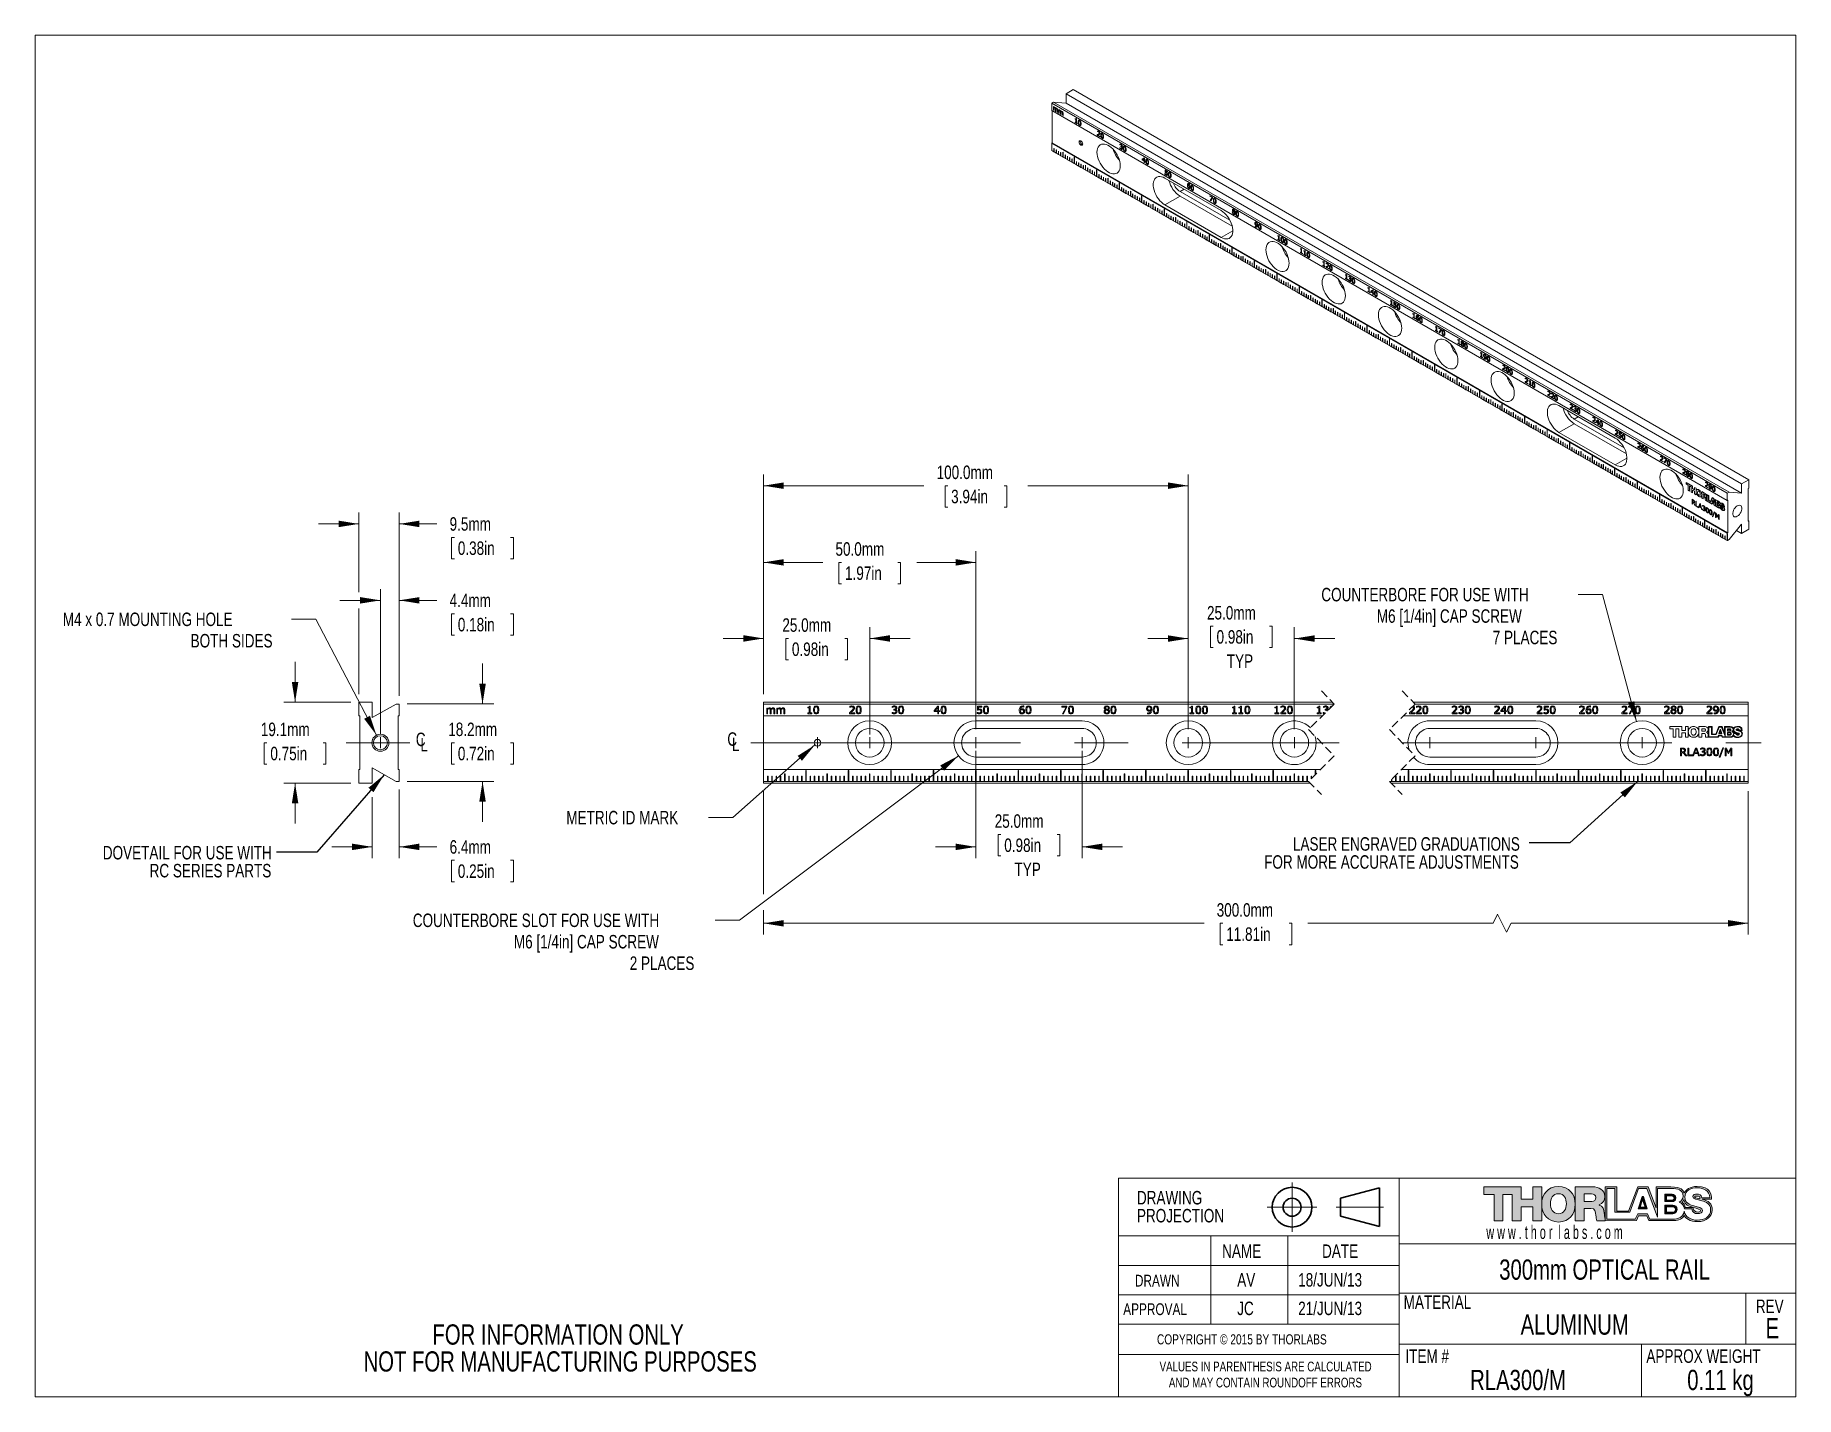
# Model space of a CAD drawing. Header units: millimetres. Extents: x 2 to 278, y 1 to 215.
import ezdxf

# ---------------------------------------------------------------- set-up
doc = ezdxf.new("R2010")
doc.units = ezdxf.units.MM
doc.header["$PDSIZE"] = -1
doc.linetypes.add('CENTERX2', pattern=[20.32, 12.7, -2.54, 2.54, -2.54])
doc.linetypes.add('HIDDEN', pattern=[1.905, 1.27, -0.635])
doc.styles.add('SLDTEXTSTYLE0', font='TXT', dxfattribs={"width": 0.75})
doc.styles.add('SLDTEXTSTYLE1', font='TXT', dxfattribs={"width": 0.6})
doc.dimstyles.new('SLDDIMSTYLE0', dxfattribs={"dimtxt": 2.116667, "dimasz": 3.175, "dimexe": 0, "dimexo": 0.0625, "dimgap": 0.529167, "dimtad": 0, "dimtih": 1, "dimtoh": 1, "dimdec": 1, "dimlfac": 1.5, "dimrnd": 1e-09, "dimzin": 4, "dimdsep": 46, "dimtxsty": 'SLDTEXTSTYLE0', "dimsah": 1, "dimcen": 0.09, "dimadec": 0, "dimazin": 1, "dimtfac": 1, "dimtdec": 1, "dimtmove": 0, "dimatfit": 0, "dimfxl": 1, "dimfrac": 2, "dimtolj": 1, "dimtzin": 12, "dimarcsym": 0})
doc.dimstyles.new('SLDDIMSTYLE1', dxfattribs={"dimtxt": 2.116667, "dimasz": 3.175, "dimexe": 0, "dimexo": 0.0625, "dimgap": 0.529167, "dimtad": 0, "dimtih": 1, "dimtoh": 1, "dimdec": 1, "dimlfac": 1.5, "dimrnd": 1e-09, "dimzin": 4, "dimdsep": 46, "dimtxsty": 'SLDTEXTSTYLE0', "dimsah": 1, "dimcen": 0.09, "dimadec": 0, "dimazin": 1, "dimtfac": 1, "dimtdec": 1, "dimtofl": 0, "dimtmove": 0, "dimatfit": 3, "dimfxl": 1, "dimfrac": 2, "dimtolj": 1, "dimtzin": 12, "dimarcsym": 0})
doc.dimstyles.new('SLDDIMSTYLE2', dxfattribs={"dimtxt": 2.116667, "dimasz": 3.175, "dimexe": 0, "dimexo": 0.0625, "dimgap": 0.529167, "dimtad": 0, "dimtih": 1, "dimtoh": 1, "dimdec": 1, "dimlfac": 1.5, "dimrnd": 1e-09, "dimzin": 12, "dimdsep": 46, "dimtxsty": 'SLDTEXTSTYLE0', "dimsah": 1, "dimcen": 0, "dimadec": 0, "dimazin": 3, "dimtfac": 1, "dimtdec": 1, "dimtofl": 0, "dimtmove": 0, "dimatfit": 3, "dimfxl": 1, "dimfrac": 2, "dimtolj": 1, "dimtzin": 12, "dimarcsym": 0})
doc.dimstyles.new('SLDDIMSTYLE3', dxfattribs={"dimtxt": 0.18, "dimasz": 3.175, "dimexe": 0, "dimexo": 0.0625, "dimgap": 0, "dimtad": 0, "dimtih": 1, "dimtoh": 1, "dimdec": 0, "dimrnd": 1e-09, "dimzin": 0, "dimdsep": 46, "dimtxsty": 'Standard', "dimsah": 1, "dimcen": 0.09, "dimadec": 0, "dimazin": 0, "dimtfac": 3.175, "dimtdec": 0, "dimtofl": 0, "dimtmove": 0, "dimatfit": 3, "dimfxl": 1, "dimfrac": 2, "dimtolj": 1, "dimtzin": 0, "dimarcsym": 0})
doc.dimstyles.new('SLDDIMSTYLE4', dxfattribs={"dimtxt": 2.116667, "dimasz": 3.175, "dimexe": 0, "dimexo": 0.0625, "dimgap": 0.529167, "dimtad": 0, "dimtih": 1, "dimtoh": 1, "dimdec": 1, "dimlfac": 1.5, "dimrnd": 1e-09, "dimzin": 12, "dimdsep": 46, "dimtxsty": 'SLDTEXTSTYLE0', "dimsah": 1, "dimcen": 0.09, "dimadec": 0, "dimazin": 3, "dimtfac": 1, "dimtdec": 1, "dimtmove": 0, "dimatfit": 0, "dimfxl": 1, "dimfrac": 2, "dimtolj": 1, "dimtzin": 12, "dimarcsym": 0})

msp = doc.modelspace()

# ---------------------------------------------------------------- texts
at = {"color": 7, "linetype": 'Continuous', "lineweight": 0}
for s, insert, char_height, attachment_point, style in [('w w w . t h o r  l a b s . c o m', (229.403, 27.796), 2.11667, 1, 'SLDTEXTSTYLE1'), ('NAME', (187.927, 24.822), 2.1167, 1, 'SLDTEXTSTYLE0'), ('DATE', (203.615, 24.822), 2.1167, 1, 'SLDTEXTSTYLE0'), ('300mm OPTICAL RAIL', (247.974, 22.458), 3.175, 2, 'SLDTEXTSTYLE0'), ('DRAWN', (174.231, 20.055), 1.8521, 1, 'SLDTEXTSTYLE0'), ('AV', (190.296, 20.318), 2.1167, 1, 'SLDTEXTSTYLE0'), ('18/JUN/13', (199.866, 20.318), 2.1167, 1, 'SLDTEXTSTYLE0'), ('MATERIAL', (216.42, 16.824), 2.1167, 1, 'SLDTEXTSTYLE0'), ('APPROVAL', (172.396, 15.579), 1.8521, 1, 'SLDTEXTSTYLE0'), ('JC', (190.296, 15.842), 2.1167, 1, 'SLDTEXTSTYLE0'), ('21/JUN/13', (199.866, 15.842), 2.1167, 1, 'SLDTEXTSTYLE0'), ('ALUMINUM', (243.278, 13.825), 3.175, 2, 'SLDTEXTSTYLE0'), ('REV', (271.716, 16.167), 2.1167, 1, 'SLDTEXTSTYLE0'), ('E', (274.3, 13.256), 3.175, 2, 'SLDTEXTSTYLE0'), ('COPYRIGHT © 2015 BY THORLABS', (177.693, 10.714), 1.5875, 1, 'SLDTEXTSTYLE0'), ('ITEM #', (216.7, 8.349), 2.1167, 1, 'SLDTEXTSTYLE0'), ('APPROX WEIGHT', (254.532, 8.349), 2.11667, 1, 'SLDTEXTSTYLE0'), ('RLA300/M', (234.386, 5.131), 3.175, 2, 'SLDTEXTSTYLE0'), ('0.11 kg', (266.168, 5.131), 3.175, 2, 'SLDTEXTSTYLE0')]:
    msp.add_mtext(s, dxfattribs=dict(at, insert=insert, char_height=char_height, attachment_point=attachment_point, style=style))

# ---------------------------------------------------------------- blocks, each defined once
blk = doc.blocks.new('Third Angle Projection Block')
at = {"color": 7, "linetype": 'CENTERX2', "lineweight": 0}
for p, q in [((101.48, 23.81), (101.48, 14.07)), ((96.6, 18.94), (106.35, 18.94)), ((110.14, 18.94), (119.45, 18.94))]:
    blk.add_line(p, q, dxfattribs=at)
at = {"color": 7, "linetype": 'Continuous', "lineweight": 30}
for p, q in [((118.62, 22.75), (111, 20.71)), ((118.62, 15.13), (118.62, 22.75)), ((111, 20.71), (111, 17.17)), ((111, 17.17), (118.62, 15.13))]:
    blk.add_line(p, q, dxfattribs=at)
for radius in [3.9, 1.77]:
    blk.add_circle((101.48, 18.94), radius, dxfattribs=at)
at = {"color": 7, "linetype": 'Continuous', "lineweight": 0}
blk.add_point((101.48, 18.94), dxfattribs=at)
blk = doc.blocks.new('THORLABS LOGO1')
at = {"linetype": 'Continuous'}
blk.add_hatch(color=7, dxfattribs=at).paths.add_polyline_path([(53.6, 28.7), (48, 28.7), (48, 45.3), (42.2, 45.3), (42.2, 28.7), (36.6, 28.7), (36.6, 45.3), (30.2, 45.3), (30.2, 50), (53.6, 50), (53.6, 42.3), (60.9, 42.3), (60.9, 50), (66.5, 50), (66.5, 28.7), (60.9, 28.7), (60.9, 37.5), (53.6, 37.5)], flags=0)
h = blk.add_hatch(color=7, dxfattribs=at)
edge = h.paths.add_edge_path(flags=0)
edge.add_spline(control_points=[(77, 50.2), (83.8, 50.2), (87.6, 45.3), (87.6, 39.1), (87.6, 32.9), (83.8, 28), (77.1, 27.9)], knot_values=[0, 0, 0, 0, 1, 1, 1, 2, 2, 2, 2], weights=[1, 1, 1, 1, 1, 1, 1], degree=3, periodic=0)
edge.add_spline(control_points=[(77.1, 27.9), (70.3, 28), (66.5, 32.9), (66.5, 39.1), (66.5, 39.1), (66.5, 39.1), (66.5, 39.1)], knot_values=[2, 2, 2, 2, 3, 3, 3, 3.002118, 3.002118, 3.002118, 3.002118], weights=[1, 1, 1, 1, 1, 1, 1], degree=3, periodic=0)
edge.add_spline(control_points=[(66.5, 39.1), (66.5, 45.3), (70.3, 50.2), (77, 50.2)], knot_values=[3.002118, 3.002118, 3.002118, 3.002118, 4, 4, 4, 4], weights=[1, 1, 1, 1], degree=3, periodic=0)
edge = h.paths.add_edge_path(flags=0)
edge.add_spline(control_points=[(77, 45.7), (73.4, 45.7), (72, 42.6), (72, 39.4)], knot_values=[2, 2, 2, 2, 3, 3, 3, 3], weights=[1, 1, 1, 1], degree=3, periodic=0)
edge.add_spline(control_points=[(72, 39.4), (72, 36.2), (73.4, 33.1), (77, 33.1)], knot_values=[3, 3, 3, 3, 4, 4, 4, 4], weights=[1, 1, 1, 1], degree=3, periodic=0)
edge.add_spline(control_points=[(77, 33.1), (80.6, 33.1), (82, 36.2), (82, 39.4)], knot_values=[0, 0, 0, 0, 1, 1, 1, 1], weights=[1, 1, 1, 1], degree=3, periodic=0)
edge.add_spline(control_points=[(82, 39.4), (82, 42.6), (80.6, 45.7), (77, 45.7)], knot_values=[1, 1, 1, 1, 2, 2, 2, 2], weights=[1, 1, 1, 1], degree=3, periodic=0)
h = blk.add_hatch(color=7, dxfattribs=at)
edge = h.paths.add_edge_path(flags=0)
edge.add_line((106.4, 29.7), (106.4, 28.7))
edge.add_line((106.4, 28.7), (101.2, 28.7))
edge.add_spline(control_points=[(101.2, 28.7), (100.7, 29.4), (100.6, 31.5), (100.6, 32.1)], knot_values=[7, 7, 7, 7, 8, 8, 8, 8], weights=[1, 1, 1, 1], degree=3, periodic=0)
edge.add_spline(control_points=[(100.6, 32.1), (100.4, 34.3), (100.1, 36.5), (97.4, 36.5)], knot_values=[8, 8, 8, 8, 9, 9, 9, 9], weights=[1, 1, 1, 1], degree=3, periodic=0)
edge.add_line((97.4, 36.5), (93.2, 36.5))
edge.add_line((93.2, 36.5), (93.2, 28.7))
edge.add_line((93.2, 28.7), (87.6, 28.7))
edge.add_line((87.6, 28.7), (87.6, 50))
edge.add_line((87.6, 50), (98.6, 50))
edge.add_spline(control_points=[(98.6, 50), (102.3, 50), (106.1, 48.3), (106.1, 44)], knot_values=[1, 1, 1, 1, 2, 2, 2, 2], weights=[1, 1, 1, 1], degree=3, periodic=0)
edge.add_spline(control_points=[(106.1, 44), (106.1, 41.7), (104.9, 39.6), (102.7, 38.7)], knot_values=[2, 2, 2, 2, 3, 3, 3, 3], weights=[1, 1, 1, 1], degree=3, periodic=0)
edge.add_line((102.7, 38.7), (102.7, 38.6))
edge.add_spline(control_points=[(102.7, 38.6), (105, 38.1), (105.6, 35.5), (105.8, 33.5)], knot_values=[4, 4, 4, 4, 5, 5, 5, 5], weights=[1, 1, 1, 1], degree=3, periodic=0)
edge.add_spline(control_points=[(105.8, 33.5), (105.9, 32.9), (106, 31), (106.4, 29.7)], knot_values=[5, 5, 5, 5, 5.740443, 5.740443, 5.740443, 5.740443], weights=[1, 1, 1, 1], degree=3, periodic=0)
edge = h.paths.add_edge_path(flags=0)
edge.add_line((97.7, 45.6), (93.2, 45.6))
edge.add_line((93.2, 45.6), (93.2, 40.8))
edge.add_line((93.2, 40.8), (97.9, 40.8))
edge.add_spline(control_points=[(97.9, 40.8), (99.6, 40.8), (100.5, 41.7), (100.5, 43.3)], knot_values=[1, 1, 1, 1, 2, 2, 2, 2], weights=[1, 1, 1, 1], degree=3, periodic=0)
edge.add_spline(control_points=[(100.5, 43.3), (100.5, 44.9), (99.2, 45.6), (97.7, 45.6)], knot_values=[2, 2, 2, 2, 3, 3, 3, 3], weights=[1, 1, 1, 1], degree=3, periodic=0)
h = blk.add_hatch(color=7, dxfattribs=at)
edge = h.paths.add_edge_path(flags=0)
edge.add_spline(control_points=[(149.7, 28.8), (152.5, 28.8), (155.2, 30.2), (156, 32.1)], knot_values=[19, 19, 19, 19, 20, 20, 20, 20], weights=[1, 1, 1, 1], degree=3, periodic=0)
edge.add_spline(control_points=[(156, 32.1), (156.7, 30.2), (159.4, 28.2), (164.6, 28.2)], knot_values=[20, 20, 20, 20, 21, 21, 21, 21], weights=[1, 1, 1, 1], degree=3, periodic=0)
edge.add_spline(control_points=[(164.6, 28.2), (169.8, 28.2), (173.6, 31.3), (173.6, 35.4)], knot_values=[21, 21, 21, 21, 22, 22, 22, 22], weights=[1, 1, 1, 1], degree=3, periodic=0)
edge.add_spline(control_points=[(173.6, 35.4), (173.6, 39.7), (171.2, 41.2), (167.3, 42.2)], knot_values=[22, 22, 22, 22, 23, 23, 23, 23], weights=[1, 1, 1, 1], degree=3, periodic=0)
edge.add_spline(control_points=[(167.3, 42.2), (167.3, 42.2), (167.2, 42.2), (167.2, 42.2)], knot_values=[0, 0, 0, 0, 1, 1, 1, 1], weights=[1, 1, 1, 1], degree=3, periodic=0)
edge.add_line((167.2, 42.2), (173.1, 42.2))
edge.add_spline(control_points=[(173.1, 42.2), (173.1, 45.3), (172.5, 50.3), (164.2, 50.3)], knot_values=[2, 2, 2, 2, 3, 3, 3, 3], weights=[1, 1, 1, 1], degree=3, periodic=0)
edge.add_spline(control_points=[(164.2, 50.3), (159.4, 50.3), (157, 47.9), (156, 46.2)], knot_values=[3, 3, 3, 3, 4, 4, 4, 4], weights=[1, 1, 1, 1], degree=3, periodic=0)
edge.add_spline(control_points=[(156, 46.2), (155.1, 47.9), (154.6, 50), (147.7, 50)], knot_values=[4, 4, 4, 4, 5, 5, 5, 5], weights=[1, 1, 1, 1], degree=3, periodic=0)
edge.add_line((147.7, 50), (138.3, 50))
edge.add_line((138.3, 50), (138.3, 36.8))
edge.add_line((138.3, 36.8), (133.4, 50))
edge.add_line((133.4, 50), (126.8, 50))
edge.add_line((126.8, 50), (121, 34.8))
edge.add_line((121, 34.8), (113.7, 34.8))
edge.add_line((113.7, 34.8), (113.6, 50))
edge.add_line((113.6, 50), (106.4, 50))
edge.add_line((106.4, 50), (106.4, 28.7))
edge.add_line((106.4, 28.7), (126.1, 28.8))
edge.add_line((126.1, 28.8), (127.3, 31.9))
edge.add_line((127.3, 31.9), (132.5, 31.9))
edge.add_line((132.5, 31.9), (133.7, 28.8))
edge.add_line((133.7, 28.8), (149.7, 28.8))
edge = h.paths.add_edge_path(flags=0)
edge.add_spline(control_points=[(164.2, 44.2), (165.4, 44.2), (165.8, 44), (165.9, 43.3)], knot_values=[2, 2, 2, 2, 3, 3, 3, 3], weights=[1, 1, 1, 1], degree=3, periodic=0)
edge.add_spline(control_points=[(165.9, 43.3), (165.9, 43), (165.9, 42.8), (165.9, 42.5)], knot_values=[3, 3, 3, 3, 4, 4, 4, 4], weights=[1, 1, 1, 1], degree=3, periodic=0)
edge.add_spline(control_points=[(165.9, 42.5), (163.2, 43.1), (162.5, 43.3), (162.5, 43.8)], knot_values=[0, 0, 0, 0, 1, 1, 1, 1], weights=[1, 1, 1, 1], degree=3, periodic=0)
edge.add_spline(control_points=[(162.5, 43.8), (162.5, 44.1), (163.7, 44.3), (164.2, 44.2)], knot_values=[1, 1, 1, 1, 2, 2, 2, 2], weights=[1, 1, 1, 1], degree=3, periodic=0)
edge = h.paths.add_edge_path(flags=0)
edge.add_spline(control_points=[(166.3, 35.1), (166.1, 34.2), (165.4, 33.9), (163.6, 34.4)], knot_values=[4, 4, 4, 4, 5, 5, 5, 5], weights=[1, 1, 1, 1], degree=3, periodic=0)
edge.add_spline(control_points=[(163.6, 34.4), (161.7, 34.9), (161.7, 35.9), (161.7, 37.1)], knot_values=[5, 5, 5, 5, 6, 6, 6, 6], weights=[1, 1, 1, 1], degree=3, periodic=0)
edge.add_spline(control_points=[(161.7, 37.1), (164.1, 36.4), (166.4, 35.6), (166.3, 35.1)], knot_values=[3, 3, 3, 3, 4, 4, 4, 4], weights=[1, 1, 1, 1], degree=3, periodic=0)
edge = h.paths.add_edge_path(flags=0)
edge.add_spline(control_points=[(148.3, 49), (151.6, 49), (155.3, 48.2), (155.3, 44.2)], knot_values=[16, 16, 16, 16, 17, 17, 17, 17], weights=[1, 1, 1, 1], degree=3, periodic=0)
edge.add_spline(control_points=[(155.3, 44.2), (155.3, 42.4), (154.3, 41.1), (152.8, 40.3)], knot_values=[17, 17, 17, 17, 18, 18, 18, 18], weights=[1, 1, 1, 1], degree=3, periodic=0)
edge.add_spline(control_points=[(152.8, 40.3), (154.7, 39.7), (155.9, 38.2), (156.1, 36.2)], knot_values=[18, 18, 18, 18, 19, 19, 19, 19], weights=[1, 1, 1, 1], degree=3, periodic=0)
edge.add_line((156.1, 36.2), (160.9, 36.2))
edge.add_spline(control_points=[(160.9, 36.2), (161, 34), (162.4, 33.2), (164.5, 33.2)], knot_values=[20, 20, 20, 20, 21, 21, 21, 21], weights=[1, 1, 1, 1], degree=3, periodic=0)
edge.add_spline(control_points=[(164.5, 33.2), (166, 33.2), (167.6, 33.8), (167.6, 35.2)], knot_values=[21, 21, 21, 21, 22, 22, 22, 22], weights=[1, 1, 1, 1], degree=3, periodic=0)
edge.add_spline(control_points=[(167.6, 35.2), (167.6, 36.9), (164.8, 37.2), (162, 38)], knot_values=[22, 22, 22, 22, 23, 23, 23, 23], weights=[1, 1, 1, 1], degree=3, periodic=0)
edge.add_spline(control_points=[(162, 38), (159.3, 38.8), (156.4, 40), (156.4, 43.6)], knot_values=[23, 23, 23, 23, 24, 24, 24, 24], weights=[1, 1, 1, 1], degree=3, periodic=0)
edge.add_spline(control_points=[(156.4, 43.6), (156.4, 47.8), (160.6, 49.4), (164.3, 49.4)], knot_values=[24, 24, 24, 24, 25, 25, 25, 25], weights=[1, 1, 1, 1], degree=3, periodic=0)
edge.add_spline(control_points=[(164.3, 49.4), (168.1, 49.4), (172, 47.5), (172, 43.2)], knot_values=[25, 25, 25, 25, 26, 26, 26, 26], weights=[1, 1, 1, 1], degree=3, periodic=0)
edge.add_line((172, 43.2), (167, 43.2))
edge.add_spline(control_points=[(167, 43.2), (167, 45), (165.4, 45.5), (163.9, 45.5)], knot_values=[27, 27, 27, 27, 28, 28, 28, 28], weights=[1, 1, 1, 1], degree=3, periodic=0)
edge.add_spline(control_points=[(163.9, 45.5), (162.8, 45.5), (161.4, 45.1), (161.4, 43.9)], knot_values=[28, 28, 28, 28, 29, 29, 29, 29], weights=[1, 1, 1, 1], degree=3, periodic=0)
edge.add_spline(control_points=[(161.4, 43.9), (161.4, 42.4), (164.2, 42.1), (167, 41.3)], knot_values=[29, 29, 29, 29, 30, 30, 30, 30], weights=[1, 1, 1, 1], degree=3, periodic=0)
edge.add_spline(control_points=[(167, 41.3), (169.8, 40.6), (172.6, 39.3), (172.6, 35.8)], knot_values=[30, 30, 30, 30, 31, 31, 31, 31], weights=[1, 1, 1, 1], degree=3, periodic=0)
edge.add_spline(control_points=[(172.6, 35.8), (172.6, 30.9), (168.5, 29.1), (164.2, 29.1)], knot_values=[31, 31, 31, 31, 32, 32, 32, 32], weights=[1, 1, 1, 1], degree=3, periodic=0)
edge.add_spline(control_points=[(164.2, 29.1), (160.3, 29.1), (156.8, 30.9), (156, 34.7)], knot_values=[0, 0, 0, 0, 1, 1, 1, 1], weights=[1, 1, 1, 1], degree=3, periodic=0)
edge.add_spline(control_points=[(156, 34.7), (155.5, 31), (152.3, 29.7), (148.6, 29.7)], knot_values=[1, 1, 1, 1, 2, 2, 2, 2], weights=[1, 1, 1, 1], degree=3, periodic=0)
edge.add_line((148.6, 29.7), (134.5, 29.7))
edge.add_line((134.5, 29.7), (133, 33))
edge.add_line((133, 33), (126.8, 33))
edge.add_line((126.8, 33), (125.3, 29.7))
edge.add_line((125.3, 29.7), (107.5, 29.7))
edge.add_line((107.5, 29.7), (107.5, 49))
edge.add_line((107.5, 49), (112.5, 49))
edge.add_line((112.5, 49), (112.5, 34.1))
edge.add_line((112.5, 34.1), (121.8, 34.1))
edge.add_line((121.8, 34.1), (127.4, 49))
edge.add_line((127.4, 49), (132.5, 49))
edge.add_line((132.5, 49), (139.3, 31))
edge.add_line((139.3, 31), (139.3, 49))
edge.add_line((139.3, 49), (148.3, 49))
edge = h.paths.add_edge_path(flags=0)
edge.add_spline(control_points=[(156.7, 37.1), (156.7, 38.6), (155.5, 39.8), (154.7, 40.4)], knot_values=[8, 8, 8, 8, 9, 9, 9, 9], weights=[1, 1, 1, 1], degree=3, periodic=0)
edge.add_spline(control_points=[(154.7, 40.4), (155.1, 40.8), (155.6, 41.3), (155.8, 42.1)], knot_values=[9, 9, 9, 9, 10, 10, 10, 10], weights=[1, 1, 1, 1], degree=3, periodic=0)
edge.add_spline(control_points=[(155.8, 42.1), (155.8, 39.8), (158, 38.1), (160.6, 37.4)], knot_values=[10, 10, 10, 10, 11, 11, 11, 11], weights=[1, 1, 1, 1], degree=3, periodic=0)
edge.add_spline(control_points=[(160.6, 37.4), (160.9, 37.3), (161.3, 37.2), (161.6, 37.1)], knot_values=[0, 0, 0, 0, 1, 1, 1, 1], weights=[1, 1, 1, 1], degree=3, periodic=0)
edge.add_line((161.6, 37.1), (156.7, 37.1))
h = blk.add_hatch(color=7, dxfattribs=at)
edge = h.paths.add_edge_path(flags=0)
edge.add_spline(control_points=[(150.7, 43), (150.7, 41.3), (149.4, 40.7), (148.4, 40.7)], knot_values=[2, 2, 2, 2, 3, 3, 3, 3], weights=[1, 1, 1, 1], degree=3, periodic=0)
edge.add_line((148.4, 40.7), (143.9, 40.7))
edge.add_line((143.9, 40.7), (143.9, 45.4))
edge.add_line((143.9, 45.4), (148.4, 45.4))
edge.add_spline(control_points=[(148.4, 45.4), (149.6, 45.4), (150.7, 44.8), (150.7, 43)], knot_values=[1, 1, 1, 1, 2, 2, 2, 2], weights=[1, 1, 1, 1], degree=3, periodic=0)
edge = h.paths.add_edge_path(flags=0)
edge.add_line((144.9, 44.3), (144.9, 41.6))
edge.add_line((144.9, 41.6), (148, 41.6))
edge.add_spline(control_points=[(148, 41.6), (148.7, 41.6), (149.6, 42), (149.6, 43)], knot_values=[2, 2, 2, 2, 3, 3, 3, 3], weights=[1, 1, 1, 1], degree=3, periodic=0)
edge.add_spline(control_points=[(149.6, 43), (149.6, 44), (148.8, 44.3), (148, 44.3)], knot_values=[3, 3, 3, 3, 4, 4, 4, 4], weights=[1, 1, 1, 1], degree=3, periodic=0)
edge.add_line((148, 44.3), (144.9, 44.3))
h = blk.add_hatch(color=7, dxfattribs=at)
h.paths.add_polyline_path([(130.4, 43.9), (132.8, 36.2), (127.1, 36.2), (129.6, 43.9)], flags=0)
h.paths.add_polyline_path([(128.4, 37.2), (131.4, 37.2), (129.9, 41.9)], flags=0)
h = blk.add_hatch(color=7, dxfattribs=at)
edge = h.paths.add_edge_path(flags=0)
edge.add_spline(control_points=[(151.5, 35.7), (151.5, 33.7), (150, 33.1), (148.9, 33.1)], knot_values=[2, 2, 2, 2, 3, 3, 3, 3], weights=[1, 1, 1, 1], degree=3, periodic=0)
edge.add_line((148.9, 33.1), (143.9, 33.1))
edge.add_line((143.9, 33.1), (143.9, 38.5))
edge.add_line((143.9, 38.5), (148.9, 38.5))
edge.add_spline(control_points=[(148.9, 38.5), (150.2, 38.5), (151.5, 37.8), (151.5, 35.7)], knot_values=[1, 1, 1, 1, 2, 2, 2, 2], weights=[1, 1, 1, 1], degree=3, periodic=0)
edge = h.paths.add_edge_path(flags=0)
edge.add_line((144.8, 34), (148.6, 34))
edge.add_spline(control_points=[(148.6, 34), (149.4, 34), (150.5, 34.4), (150.5, 35.7)], knot_values=[2, 2, 2, 2, 3, 3, 3, 3], weights=[1, 1, 1, 1], degree=3, periodic=0)
edge.add_spline(control_points=[(150.5, 35.7), (150.5, 37), (149.6, 37.5), (148.6, 37.5)], knot_values=[3, 3, 3, 3, 4, 4, 4, 4], weights=[1, 1, 1, 1], degree=3, periodic=0)
edge.add_line((148.6, 37.5), (144.8, 37.5))
edge.add_line((144.8, 37.5), (144.8, 34))
at = {"color": 7, "linetype": 'Continuous', "lineweight": 0}
for p, q in [((30.2, 45.3), (30.2, 50)), ((30.2, 50), (53.6, 50)), ((36.6, 45.3), (30.2, 45.3)), ((36.6, 28.7), (36.6, 45.3)), ((48, 45.3), (42.2, 45.3)), ((42.2, 45.3), (42.2, 28.7)), ((48, 28.7), (48, 45.3)), ((53.6, 50), (53.6, 42.3)), ((60.9, 42.3), (60.9, 50)), ((60.9, 50), (66.5, 50)), ((66.5, 50), (66.5, 28.7)), ((87.6, 50), (98.6, 50)), ((87.6, 28.7), (87.6, 50)), ((97.7, 45.6), (93.2, 45.6)), ((93.2, 45.6), (93.2, 40.8)), ((113.6, 50), (106.4, 50)), ((106.4, 50), (106.4, 28.7)), ((107.5, 29.7), (107.5, 49)), ((107.5, 49), (112.5, 49)), ((112.5, 49), (112.5, 34.1)), ((113.7, 34.8), (113.6, 50)), ((126.8, 50), (121, 34.8)), ((121.8, 34.1), (127.4, 49)), ((133.4, 50), (126.8, 50)), ((127.4, 49), (132.5, 49)), ((132.5, 49), (139.3, 31)), ((138.3, 36.8), (133.4, 50)), ((147.7, 50), (138.3, 50)), ((138.3, 50), (138.3, 36.8)), ((139.3, 31), (139.3, 49)), ((139.3, 49), (148.3, 49)), ((143.9, 45.4), (148.4, 45.4)), ((143.9, 40.7), (143.9, 45.4)), ((144.9, 44.3), (144.9, 41.6)), ((148, 44.3), (144.9, 44.3)), ((53.6, 42.3), (60.9, 42.3)), ((60.9, 37.5), (53.6, 37.5)), ((53.6, 37.5), (53.6, 28.7)), ((60.9, 28.7), (60.9, 37.5)), ((93.2, 40.8), (97.9, 40.8)), ((97.4, 36.5), (93.2, 36.5)), ((93.2, 36.5), (93.2, 28.7)), ((102.7, 38.7), (102.7, 38.6)), ((112.5, 34.1), (121.8, 34.1)), ((121, 34.8), (113.7, 34.8)), ((127.1, 36.2), (129.6, 43.9)), ((132.8, 36.2), (127.1, 36.2)), ((129.9, 41.9), (128.4, 37.2)), ((128.4, 37.2), (131.4, 37.2)), ((129.6, 43.9), (130.4, 43.9)), ((131.4, 37.2), (129.9, 41.9)), ((130.4, 43.9), (132.8, 36.2)), ((148.4, 40.7), (143.9, 40.7)), ((143.9, 38.5), (148.9, 38.5)), ((143.9, 33.1), (143.9, 38.5)), ((144.8, 37.5), (144.8, 34)), ((148.6, 37.5), (144.8, 37.5)), ((144.8, 34), (148.6, 34)), ((144.9, 41.6), (148, 41.6)), ((156.1, 36.2), (160.9, 36.2)), ((161.6, 37.1), (156.7, 37.1)), ((172, 43.2), (167, 43.2)), ((167.2, 42.2), (173.1, 42.2)), ((42.2, 28.7), (36.6, 28.7)), ((53.6, 28.7), (48, 28.7)), ((66.5, 28.7), (60.9, 28.7)), ((93.2, 28.7), (87.6, 28.7)), ((106.4, 28.7), (101.2, 28.7)), ((106.4, 29.7), (106.4, 28.7)), ((106.4, 28.7), (126.1, 28.8)), ((125.3, 29.7), (107.5, 29.7)), ((126.8, 33), (125.3, 29.7)), ((126.1, 28.8), (127.3, 31.9)), ((133, 33), (126.8, 33)), ((127.3, 31.9), (132.5, 31.9)), ((132.5, 31.9), (133.7, 28.8)), ((134.5, 29.7), (133, 33)), ((133.7, 28.8), (149.7, 28.8)), ((148.6, 29.7), (134.5, 29.7)), ((148.9, 33.1), (143.9, 33.1))]:
    blk.add_line(p, q, dxfattribs=at)
at = {"color": 8, "linetype": 'Continuous', "lineweight": 0}
for points in [[(66.5, 39.1), (66.5, 45.3), (70.3, 50.2), (77, 50.2)], [(77, 45.7), (73.4, 45.7), (72, 42.6), (72, 39.4)], [(82, 39.4), (82, 42.6), (80.6, 45.7), (77, 45.7)], [(100.5, 43.3), (100.5, 44.9), (99.2, 45.6), (97.7, 45.6)], [(98.6, 50), (102.3, 50), (106.1, 48.3), (106.1, 44)], [(156, 46.2), (155.1, 47.9), (154.6, 50), (147.7, 50)], [(149.6, 43), (149.6, 44), (148.8, 44.3), (148, 44.3)], [(148.3, 49), (151.6, 49), (155.3, 48.2), (155.3, 44.2)], [(148.4, 45.4), (149.6, 45.4), (150.7, 44.8), (150.7, 43)], [(164.2, 50.3), (159.4, 50.3), (157, 47.9), (156, 46.2)], [(156.4, 43.6), (156.4, 47.8), (160.6, 49.4), (164.3, 49.4)], [(163.9, 45.5), (162.8, 45.5), (161.4, 45.1), (161.4, 43.9)], [(162.5, 43.8), (162.5, 44.1), (163.7, 44.3), (164.2, 44.2)], [(167, 43.2), (167, 45), (165.4, 45.5), (163.9, 45.5)], [(173.1, 42.2), (173.1, 45.3), (172.5, 50.3), (164.2, 50.3)], [(164.2, 44.2), (165.4, 44.2), (165.8, 44), (165.9, 43.3)], [(164.3, 49.4), (168.1, 49.4), (172, 47.5), (172, 43.2)], [(72, 39.4), (72, 36.2), (73.4, 33.1), (77, 33.1)], [(77, 33.1), (80.6, 33.1), (82, 36.2), (82, 39.4)], [(100.6, 32.1), (100.4, 34.3), (100.1, 36.5), (97.4, 36.5)], [(97.9, 40.8), (99.6, 40.8), (100.5, 41.7), (100.5, 43.3)], [(106.1, 44), (106.1, 41.7), (104.9, 39.6), (102.7, 38.7)], [(102.7, 38.6), (105, 38.1), (105.6, 35.5), (105.8, 33.5)], [(105.8, 33.5), (105.9, 32.9), (106, 31), (106.4, 29.7)], [(148, 41.6), (148.7, 41.6), (149.6, 42), (149.6, 43)], [(150.7, 43), (150.7, 41.3), (149.4, 40.7), (148.4, 40.7)], [(150.5, 35.7), (150.5, 37), (149.6, 37.5), (148.6, 37.5)], [(148.6, 34), (149.4, 34), (150.5, 34.4), (150.5, 35.7)], [(156, 34.7), (155.5, 31), (152.3, 29.7), (148.6, 29.7)], [(148.9, 38.5), (150.2, 38.5), (151.5, 37.8), (151.5, 35.7)], [(151.5, 35.7), (151.5, 33.7), (150, 33.1), (148.9, 33.1)], [(155.3, 44.2), (155.3, 42.4), (154.3, 41.1), (152.8, 40.3)], [(152.8, 40.3), (154.7, 39.7), (155.9, 38.2), (156.1, 36.2)], [(154.7, 40.4), (155.1, 40.8), (155.6, 41.3), (155.8, 42.1)], [(156.7, 37.1), (156.7, 38.6), (155.5, 39.8), (154.7, 40.4)], [(155.8, 42.1), (155.8, 39.8), (158, 38.1), (160.6, 37.4)], [(164.2, 29.1), (160.3, 29.1), (156.8, 30.9), (156, 34.7)], [(162, 38), (159.3, 38.8), (156.4, 40), (156.4, 43.6)], [(160.6, 37.4), (160.9, 37.3), (161.3, 37.2), (161.6, 37.1)], [(160.9, 36.2), (161, 34), (162.4, 33.2), (164.5, 33.2)], [(161.4, 43.9), (161.4, 42.4), (164.2, 42.1), (167, 41.3)], [(161.7, 37.1), (164.1, 36.4), (166.4, 35.6), (166.3, 35.1)], [(163.6, 34.4), (161.7, 34.9), (161.7, 35.9), (161.7, 37.1)], [(167.6, 35.2), (167.6, 36.9), (164.8, 37.2), (162, 38)], [(165.9, 42.5), (163.2, 43.1), (162.5, 43.3), (162.5, 43.8)], [(166.3, 35.1), (166.1, 34.2), (165.4, 33.9), (163.6, 34.4)], [(172.6, 35.8), (172.6, 30.9), (168.5, 29.1), (164.2, 29.1)], [(164.5, 33.2), (166, 33.2), (167.6, 33.8), (167.6, 35.2)], [(164.6, 28.2), (169.8, 28.2), (173.6, 31.3), (173.6, 35.4)], [(165.9, 43.3), (165.9, 43), (165.9, 42.8), (165.9, 42.5)], [(167, 41.3), (169.8, 40.6), (172.6, 39.3), (172.6, 35.8)], [(167.3, 42.2), (167.3, 42.2), (167.2, 42.2), (167.2, 42.2)], [(173.6, 35.4), (173.6, 39.7), (171.2, 41.2), (167.3, 42.2)], [(101.2, 28.7), (100.7, 29.4), (100.6, 31.5), (100.6, 32.1)], [(149.7, 28.8), (152.5, 28.8), (155.2, 30.2), (156, 32.1)], [(156, 32.1), (156.7, 30.2), (159.4, 28.2), (164.6, 28.2)]]:
    blk.add_open_spline(points, degree=3, dxfattribs=at)
for points, knots in [([(77, 50.2), (83.8, 50.2), (87.6, 45.3), (87.6, 39.1), (87.6, 32.9), (83.8, 28), (77.1, 27.9)], [0, 0, 0, 0, 1, 1, 1, 2, 2, 2, 2]), ([(77.1, 27.9), (70.3, 28), (66.5, 32.9), (66.5, 39.1), (66.5, 39.1), (66.5, 39.1), (66.5, 39.1)], [2, 2, 2, 2, 3, 3, 3, 3.002118, 3.002118, 3.002118, 3.002118])]:
    blk.add_open_spline(points, degree=3, knots=knots, dxfattribs=at)
blk = doc.blocks.new('SW_NOTE_0')
at = {"color": 0, "linetype": 'Continuous', "lineweight": 0, "char_height": 1.524, "attachment_point": 2, "style": 'SLDTEXTSTYLE0'}
for s, insert in [('VALUES IN PARENTHESIS ARE CALCULATED', (19.91, 1.96)), ('AND MAY CONTAIN ROUNDOFF ERRORS', (19.88, -0.56))]:
    blk.add_mtext(s, dxfattribs=dict(at, insert=insert))
blk = doc.blocks.new('SW_NOTE_1')
at = {"color": 0, "linetype": 'Continuous', "lineweight": 0, "char_height": 2.117, "attachment_point": 1, "style": 'SLDTEXTSTYLE0'}
for s, insert in [('DRAWING', (0, 2.73)), ('PROJECTION', (0, -0.09))]:
    blk.add_mtext(s, dxfattribs=dict(at, insert=insert))
blk = doc.blocks.new('SW_NOTE_2')
at = {"color": 0, "linetype": 'Continuous', "lineweight": 0, "char_height": 3.175, "attachment_point": 2, "style": 'SLDTEXTSTYLE0'}
for s, insert in [('FOR INFORMATION ONLY', (25.05, 4.09)), ('NOT FOR MANUFACTURING PURPOSES', (25.38, -0.14))]:
    blk.add_mtext(s, dxfattribs=dict(at, insert=insert))
blk = doc.blocks.new('_D')
at = {"color": 7, "linetype": 'Continuous', "lineweight": 0}
for p, q in [((115.93, 111.2), (115.93, 121.73)), ((132.6, 104.85), (132.6, 121.73)), ((115.93, 119.95), (109.58, 119.95)), ((119.85, 119.95), (119.42, 119.95)), ((119.42, 119.95), (119.42, 116.59)), ((128.68, 119.95), (129.11, 119.95)), ((129.11, 119.95), (129.11, 116.59)), ((132.6, 119.95), (138.95, 119.95)), ((119.42, 116.59), (119.85, 116.59)), ((129.11, 116.59), (128.68, 116.59))]:
    blk.add_line(p, q, dxfattribs=at)
for points in [[(115.93, 119.95), (112.76, 120.46), (112.76, 119.44)], [(132.6, 119.95), (135.77, 119.44), (135.77, 120.46)]]:
    blk.add_solid(points, dxfattribs=at)
at = {"color": 7, "linetype": 'Continuous', "lineweight": 0, "char_height": 2.117, "attachment_point": 1, "style": 'SLDTEXTSTYLE0'}
for s, insert in [('25.0mm', (118.88, 123.11)), ('0.98in', (120.38, 119.32))]:
    blk.add_mtext(s, dxfattribs=dict(at, insert=insert))
blk = doc.blocks.new('_D_1')
at = {"color": 7, "linetype": 'Continuous', "lineweight": 0}
for p, q in [((115.93, 111.2), (115.93, 133.67)), ((149.26, 105.7), (149.26, 133.67)), ((115.93, 131.89), (125.23, 131.89)), ((128.18, 131.89), (127.75, 131.89)), ((127.75, 131.89), (127.75, 128.53)), ((137.01, 131.89), (137.44, 131.89)), ((137.44, 131.89), (137.44, 128.53)), ((149.26, 131.89), (139.97, 131.89)), ((127.75, 128.53), (128.18, 128.53)), ((137.44, 128.53), (137.01, 128.53))]:
    blk.add_line(p, q, dxfattribs=at)
for points in [[(115.93, 131.89), (119.11, 131.38), (119.11, 132.4)], [(149.26, 131.89), (146.09, 132.4), (146.09, 131.38)]]:
    blk.add_solid(points, dxfattribs=at)
at = {"color": 7, "linetype": 'Continuous', "lineweight": 0, "char_height": 2.117, "attachment_point": 1, "style": 'SLDTEXTSTYLE0'}
for s, insert in [('50.0mm', (127.22, 135.05)), ('1.97in', (128.72, 131.26))]:
    blk.add_mtext(s, dxfattribs=dict(at, insert=insert))
blk = doc.blocks.new('_D_2')
at = {"color": 7, "linetype": 'Continuous', "lineweight": 0}
for p, q in [((149.26, 102.31), (149.26, 85.45)), ((165.93, 102.31), (165.93, 85.45)), ((153.18, 89.18), (152.75, 89.18)), ((152.75, 89.18), (152.75, 85.82)), ((162.01, 89.18), (162.44, 89.18)), ((162.44, 89.18), (162.44, 85.82)), ((149.26, 87.23), (142.91, 87.23)), ((152.75, 85.82), (153.18, 85.82)), ((162.44, 85.82), (162.01, 85.82)), ((165.93, 87.23), (172.28, 87.23))]:
    blk.add_line(p, q, dxfattribs=at)
for points in [[(149.26, 87.23), (146.09, 87.74), (146.09, 86.72)], [(165.93, 87.23), (169.11, 86.72), (169.11, 87.74)]]:
    blk.add_solid(points, dxfattribs=at)
at = {"color": 7, "linetype": 'Continuous', "lineweight": 0, "char_height": 2.117, "attachment_point": 1, "style": 'SLDTEXTSTYLE0'}
for s, insert in [('25.0mm', (152.22, 92.34)), ('0.98in', (153.72, 88.55)), ('TYP', (155.33, 84.75))]:
    blk.add_mtext(s, dxfattribs=dict(at, insert=insert))
blk = doc.blocks.new('_D_3')
at = {"color": 7, "linetype": 'Continuous', "lineweight": 0}
for p, q in [((115.93, 111.2), (115.93, 145.71)), ((115.93, 143.93), (141.11, 143.93)), ((144.85, 143.93), (144.42, 143.93)), ((144.42, 143.93), (144.42, 140.57)), ((153.68, 143.93), (154.11, 143.93)), ((154.11, 143.93), (154.11, 140.57)), ((182.6, 143.93), (157.42, 143.93)), ((182.6, 105.7), (182.6, 145.71)), ((144.42, 140.57), (144.85, 140.57)), ((154.11, 140.57), (153.68, 140.57))]:
    blk.add_line(p, q, dxfattribs=at)
for points in [[(115.93, 143.93), (119.11, 143.42), (119.11, 144.44)], [(182.6, 143.93), (179.42, 144.44), (179.42, 143.42)]]:
    blk.add_solid(points, dxfattribs=at)
at = {"color": 7, "linetype": 'Continuous', "lineweight": 0, "char_height": 2.117, "attachment_point": 1, "style": 'SLDTEXTSTYLE0'}
for s, insert in [('100.0mm', (143.1, 147.09)), ('3.94in', (145.38, 143.29))]:
    blk.add_mtext(s, dxfattribs=dict(at, insert=insert))
blk = doc.blocks.new('_D_4')
at = {"color": 7, "linetype": 'Continuous', "lineweight": 0}
for p, q in [((182.6, 105.7), (182.6, 121.71)), ((186.52, 121.88), (186.09, 121.88)), ((186.09, 121.88), (186.09, 118.52)), ((195.35, 121.88), (195.77, 121.88)), ((195.77, 121.88), (195.77, 118.52)), ((199.26, 105.7), (199.26, 121.71)), ((182.6, 119.93), (176.25, 119.93)), ((199.26, 119.93), (205.61, 119.93)), ((186.09, 118.52), (186.52, 118.52)), ((195.77, 118.52), (195.35, 118.52))]:
    blk.add_line(p, q, dxfattribs=at)
for points in [[(182.6, 119.93), (179.42, 120.44), (179.42, 119.42)], [(199.26, 119.93), (202.44, 119.42), (202.44, 120.44)]]:
    blk.add_solid(points, dxfattribs=at)
at = {"color": 7, "linetype": 'Continuous', "lineweight": 0, "char_height": 2.117, "attachment_point": 1, "style": 'SLDTEXTSTYLE0'}
for s, insert in [('25.0mm', (185.55, 125.04)), ('0.98in', (187.05, 121.25)), ('TYP', (188.66, 117.45))]:
    blk.add_mtext(s, dxfattribs=dict(at, insert=insert))
blk = doc.blocks.new('_D_5')
at = {"color": 7, "linetype": 'Continuous', "lineweight": 0}
for p, q in [((115.93, 95.96), (115.93, 79.82)), ((270.53, 95.96), (270.53, 73.45)), ((115.93, 77.28), (115.93, 73.45)), ((115.93, 75.23), (185.08, 75.23)), ((188.03, 75.23), (187.6, 75.23)), ((187.6, 75.23), (187.6, 71.87)), ((198.43, 75.23), (198.86, 75.23)), ((198.86, 75.23), (198.86, 71.87)), ((230.47, 75.23), (201.38, 75.23)), ((231.18, 76.64), (230.47, 75.23)), ((232.59, 73.82), (231.18, 76.64)), ((233.29, 75.23), (232.59, 73.82)), ((270.53, 75.23), (233.29, 75.23)), ((187.6, 71.87), (188.03, 71.87)), ((198.86, 71.87), (198.43, 71.87))]:
    blk.add_line(p, q, dxfattribs=at)
for points in [[(115.93, 75.23), (119.11, 74.72), (119.11, 75.74)], [(270.53, 75.23), (267.36, 75.74), (267.36, 74.72)]]:
    blk.add_solid(points, dxfattribs=at)
at = {"color": 7, "linetype": 'Continuous', "lineweight": 0, "char_height": 2.117, "attachment_point": 1, "style": 'SLDTEXTSTYLE0'}
for s, insert in [('300.0mm', (187.07, 78.39)), ('11.81in', (188.57, 74.59))]:
    blk.add_mtext(s, dxfattribs=dict(at, insert=insert))
blk = doc.blocks.new('_D_6')
at = {"color": 7, "linetype": 'Continuous', "lineweight": 0}
for p, q in [((124, 103.23), (111.09, 91.84)), ((111.09, 91.84), (107.28, 91.84))]:
    blk.add_line(p, q, dxfattribs=at)
blk.add_solid([(124, 103.23), (121.28, 101.51), (121.96, 100.75)], dxfattribs=at)
at = {"color": 7, "linetype": 'Continuous', "lineweight": 0, "insert": (84.96, 92.88), "char_height": 2.1167, "attachment_point": 1, "style": 'SLDTEXTSTYLE0'}
blk.add_mtext('METRIC ID MARK', dxfattribs=at)
blk = doc.blocks.new('_D_7')
at = {"color": 7, "linetype": 'Continuous', "lineweight": 0}
for p, q in [((247.63, 126.84), (243.82, 126.84)), ((252.98, 106.9), (247.63, 126.84))]:
    blk.add_line(p, q, dxfattribs=at)
blk.add_solid([(252.98, 106.9), (252.64, 110.1), (251.66, 109.83)], dxfattribs=at)
at = {"color": 7, "linetype": 'Continuous', "lineweight": 0, "attachment_point": 1, "style": 'SLDTEXTSTYLE0'}
for s, insert, char_height in [('COUNTERBORE FOR USE WITH', (203.5, 127.89), 2.1167), ('M6 [1/4in] CAP SCREW', (212.21, 124.52), 2.1167), ('7 PLACES', (230.41, 121.16), 2.117)]:
    blk.add_mtext(s, dxfattribs=dict(at, insert=insert, char_height=char_height))
blk = doc.blocks.new('_D_8')
at = {"color": 7, "linetype": 'Continuous', "lineweight": 0}
for p, q in [((146.51, 101.52), (112.15, 75.71)), ((112.15, 75.71), (108.34, 75.71))]:
    blk.add_line(p, q, dxfattribs=at)
blk.add_solid([(146.51, 101.52), (143.67, 100.02), (144.28, 99.2)], dxfattribs=at)
at = {"color": 7, "linetype": 'Continuous', "lineweight": 0, "attachment_point": 1, "style": 'SLDTEXTSTYLE0'}
for s, insert, char_height in [('COUNTERBORE SLOT FOR USE WITH', (60.86, 76.76), 2.1167), ('M6 [1/4in] CAP SCREW', (76.73, 73.4), 2.1167), ('2 PLACES', (94.92, 70.03), 2.117)]:
    blk.add_mtext(s, dxfattribs=dict(at, insert=insert, char_height=char_height))
blk = doc.blocks.new('SW_NOTE_3')
at = {"color": 0, "linetype": 'Continuous', "lineweight": 0, "char_height": 2.1167, "attachment_point": 3, "style": 'SLDTEXTSTYLE0'}
for s, insert in [('LASER ENGRAVED GRADUATIONS', (-1.48, 0.89)), ('FOR MORE ACCURATE ADJUSTMENTS', (-1.64, -1.94))]:
    blk.add_mtext(s, dxfattribs=dict(at, insert=insert))
blk = doc.blocks.new('SW_SYMBOL_MOD_CL')
at = {"color": 0, "linetype": 'Continuous', "lineweight": 0, "char_height": 783, "attachment_point": 5, "style": 'SLDTEXTSTYLE0'}
for s, insert in [('C', (400, 600)), ('L', (600, 300))]:
    blk.add_mtext(s, dxfattribs=dict(at, insert=insert))
blk = doc.blocks.new('SW_CENTERMARKSYMBOL_0')
at = {"color": 0, "linetype": 'Continuous', "lineweight": 0}
for q in [(-0.85, 0), (0, 0.85), (0, -0.85), (0.85, 0)]:
    blk.add_line((0, 0), q, dxfattribs=at)
blk = doc.blocks.new('SW_CENTERMARKSYMBOL_1')
at = {"color": 0, "linetype": 'Continuous', "lineweight": 0}
for q in [(-0.85, 0), (0, 0.85), (0, -0.85), (0.85, 0)]:
    blk.add_line((0, 0), q, dxfattribs=at)
blk = doc.blocks.new('SW_CENTERMARKSYMBOL_2')
at = {"color": 0, "linetype": 'Continuous', "lineweight": 0}
for q in [(-0.85, 0), (0, 0.85), (0, -0.85), (0.85, 0)]:
    blk.add_line((0, 0), q, dxfattribs=at)
blk = doc.blocks.new('SW_CENTERMARKSYMBOL_3')
at = {"color": 0, "linetype": 'Continuous', "lineweight": 0}
for q in [(-0.85, 0), (0, 0.85), (0, -0.85), (0.85, 0)]:
    blk.add_line((0, 0), q, dxfattribs=at)
blk = doc.blocks.new('SW_CENTERMARKSYMBOL_4')
at = {"color": 0, "linetype": 'Continuous', "lineweight": 0}
for q in [(-0.85, 0), (0, 0.85), (0, -0.85), (0.85, 0)]:
    blk.add_line((0, 0), q, dxfattribs=at)
blk = doc.blocks.new('SW_CENTERMARKSYMBOL_5')
at = {"color": 0, "linetype": 'Continuous', "lineweight": 0}
for q in [(-0.85, 0), (0, 0.85), (0, -0.85), (0.85, 0)]:
    blk.add_line((0, 0), q, dxfattribs=at)
blk = doc.blocks.new('SW_CENTERMARKSYMBOL_6')
at = {"color": 0, "linetype": 'Continuous', "lineweight": 0}
for q in [(-0.85, 0), (0, 0.85), (0, -0.85), (0.85, 0)]:
    blk.add_line((0, 0), q, dxfattribs=at)
blk = doc.blocks.new('SW_CENTERMARKSYMBOL_7')
at = {"color": 0, "linetype": 'Continuous', "lineweight": 0}
for q in [(-0.85, 0), (0, 0.85), (0, -0.85), (0.85, 0)]:
    blk.add_line((0, 0), q, dxfattribs=at)
blk = doc.blocks.new('SW_CENTERMARKSYMBOL_8')
at = {"color": 0, "linetype": 'Continuous', "lineweight": 0}
for q in [(-0.85, 0), (0, 0.85), (0, -0.85), (0.85, 0)]:
    blk.add_line((0, 0), q, dxfattribs=at)
blk = doc.blocks.new('_D_9')
at = {"color": 7, "linetype": 'Continuous', "lineweight": 0}
for p, q in [((52.38, 127.2), (52.38, 139.71)), ((58.73, 110.93), (58.73, 139.71)), ((52.38, 137.93), (46.03, 137.93)), ((58.73, 137.93), (64.65, 137.93)), ((67.39, 135.82), (66.96, 135.82)), ((66.96, 135.82), (66.96, 132.45)), ((76.22, 135.82), (76.65, 135.82)), ((76.65, 135.82), (76.65, 132.45)), ((66.96, 132.45), (67.39, 132.45)), ((76.65, 132.45), (76.22, 132.45)), ((52.38, 111.2), (52.38, 124.66))]:
    blk.add_line(p, q, dxfattribs=at)
for points in [[(52.38, 137.93), (49.21, 138.44), (49.21, 137.42)], [(58.73, 137.93), (61.91, 137.42), (61.91, 138.44)]]:
    blk.add_solid(points, dxfattribs=at)
at = {"color": 7, "linetype": 'Continuous', "lineweight": 0, "char_height": 2.117, "attachment_point": 1, "style": 'SLDTEXTSTYLE0'}
for s, insert in [('9.5mm', (66.64, 138.98)), ('0.38in', (67.93, 135.18))]:
    blk.add_mtext(s, dxfattribs=dict(at, insert=insert))
blk = doc.blocks.new('_D_10')
at = {"color": 7, "linetype": 'Continuous', "lineweight": 0}
for p, q in [((55.77, 104.85), (55.77, 127.71)), ((58.73, 110.93), (58.73, 127.71)), ((55.77, 125.93), (49.42, 125.93)), ((58.73, 125.93), (64.65, 125.93)), ((67.39, 123.82), (66.96, 123.82)), ((66.96, 123.82), (66.96, 120.45)), ((76.22, 123.82), (76.65, 123.82)), ((76.65, 123.82), (76.65, 120.45)), ((66.96, 120.45), (67.39, 120.45)), ((76.65, 120.45), (76.22, 120.45))]:
    blk.add_line(p, q, dxfattribs=at)
for points in [[(55.77, 125.93), (52.59, 126.44), (52.59, 125.42)], [(58.73, 125.93), (61.91, 125.42), (61.91, 126.44)]]:
    blk.add_solid(points, dxfattribs=at)
at = {"color": 7, "linetype": 'Continuous', "lineweight": 0, "char_height": 2.117, "attachment_point": 1, "style": 'SLDTEXTSTYLE0'}
for s, insert in [('4.4mm', (66.64, 126.98)), ('0.18in', (67.93, 123.18))]:
    blk.add_mtext(s, dxfattribs=dict(at, insert=insert))
blk = doc.blocks.new('_D_11')
at = {"color": 7, "linetype": 'Continuous', "lineweight": 0}
for p, q in [((71.81, 109.66), (71.81, 116.01)), ((60, 109.66), (73.59, 109.66)), ((67.39, 103.58), (66.96, 103.58)), ((66.96, 103.58), (66.96, 100.22)), ((76.22, 103.58), (76.65, 103.58)), ((76.65, 103.58), (76.65, 100.22)), ((66.96, 100.22), (67.39, 100.22)), ((76.65, 100.22), (76.22, 100.22)), ((60, 97.5), (73.59, 97.5)), ((71.81, 97.5), (71.81, 91.15))]:
    blk.add_line(p, q, dxfattribs=at)
for points in [[(71.81, 109.66), (72.32, 112.83), (71.3, 112.83)], [(71.81, 97.5), (71.3, 94.33), (72.32, 94.33)]]:
    blk.add_solid(points, dxfattribs=at)
at = {"color": 7, "linetype": 'Continuous', "lineweight": 0, "char_height": 2.117, "attachment_point": 1, "style": 'SLDTEXTSTYLE0'}
for s, insert in [('18.2mm', (66.43, 106.74)), ('0.72in', (67.93, 102.94))]:
    blk.add_mtext(s, dxfattribs=dict(at, insert=insert))
blk = doc.blocks.new('_D_12')
at = {"color": 7, "linetype": 'Continuous', "lineweight": 0}
for p, q in [((42.38, 109.93), (42.38, 116.28)), ((51.11, 109.93), (40.6, 109.93)), ((37.97, 103.58), (37.54, 103.58)), ((37.54, 103.58), (37.54, 100.22)), ((46.8, 103.58), (47.23, 103.58)), ((47.23, 103.58), (47.23, 100.22)), ((37.54, 100.22), (37.97, 100.22)), ((47.23, 100.22), (46.8, 100.22)), ((51.11, 97.23), (40.6, 97.23)), ((42.38, 97.23), (42.38, 90.88))]:
    blk.add_line(p, q, dxfattribs=at)
for points in [[(42.38, 109.93), (42.89, 113.1), (41.87, 113.1)], [(42.38, 97.23), (41.87, 94.05), (42.89, 94.05)]]:
    blk.add_solid(points, dxfattribs=at)
at = {"color": 7, "linetype": 'Continuous', "lineweight": 0, "char_height": 2.117, "attachment_point": 1, "style": 'SLDTEXTSTYLE0'}
for s, insert in [('19.1mm', (37, 106.74)), ('0.75in', (38.5, 102.94))]:
    blk.add_mtext(s, dxfattribs=dict(at, insert=insert))
blk = doc.blocks.new('_D_13')
at = {"color": 7, "linetype": 'Continuous', "lineweight": 0}
for p, q in [((54.5, 95.01), (54.5, 85.45)), ((58.73, 96.23), (58.73, 85.45)), ((54.5, 87.23), (48.15, 87.23)), ((58.73, 87.23), (64.65, 87.23)), ((67.39, 85.12), (66.96, 85.12)), ((66.96, 85.12), (66.96, 81.75)), ((76.22, 85.12), (76.65, 85.12)), ((76.65, 85.12), (76.65, 81.75)), ((66.96, 81.75), (67.39, 81.75)), ((76.65, 81.75), (76.22, 81.75))]:
    blk.add_line(p, q, dxfattribs=at)
for points in [[(54.5, 87.23), (51.32, 87.74), (51.32, 86.72)], [(58.73, 87.23), (61.91, 86.72), (61.91, 87.74)]]:
    blk.add_solid(points, dxfattribs=at)
at = {"color": 7, "linetype": 'Continuous', "lineweight": 0, "char_height": 2.117, "attachment_point": 1, "style": 'SLDTEXTSTYLE0'}
for s, insert in [('6.4mm', (66.64, 88.28)), ('0.25in', (67.93, 84.48))]:
    blk.add_mtext(s, dxfattribs=dict(at, insert=insert))
blk = doc.blocks.new('_D_14')
at = {"color": 7, "linetype": 'Continuous', "lineweight": 0}
for p, q in [((45.64, 122.97), (41.83, 122.97)), ((55.15, 104.76), (45.64, 122.97))]:
    blk.add_line(p, q, dxfattribs=at)
blk.add_solid([(55.15, 104.76), (54.13, 107.81), (53.23, 107.34)], dxfattribs=at)
at = {"color": 7, "linetype": 'Continuous', "lineweight": 0, "attachment_point": 1, "style": 'SLDTEXTSTYLE0'}
for s, insert, char_height in [('M4 x 0.7 MOUNTING HOLE', (5.91, 124.01), 2.1167), ('BOTH SIDES', (25.98, 120.65), 2.117)]:
    blk.add_mtext(s, dxfattribs=dict(at, insert=insert, char_height=char_height))
blk = doc.blocks.new('SW_NOTE_4')
at = {"color": 0, "linetype": 'Continuous', "lineweight": 0, "char_height": 2.1167, "attachment_point": 3, "style": 'SLDTEXTSTYLE0'}
for s, insert in [('DOVETAIL FOR USE WITH', (-0.73, 0.99)), ('RC SERIES PARTS', (-0.81, -1.83))]:
    blk.add_mtext(s, dxfattribs=dict(at, insert=insert))
blk = doc.blocks.new('SW_CENTERMARKSYMBOL_9')
at = {"color": 0, "linetype": 'Continuous', "lineweight": 0}
for q in [(-0.85, 0), (0, 0.85), (0, -0.85), (0.85, 0)]:
    blk.add_line((0, 0), q, dxfattribs=at)

# ---------------------------------------------------------------- dimensions: what is measured, and where the dimension line sits
at = {"color": 7, "linetype": 'Continuous', "lineweight": 0}
for base, p1, p2, dimstyle, picture, middle in [((182.597, 143.929), (115.93, 109.929), (182.597, 104.426), 'SLDDIMSTYLE1', '_D_3', (149.264, 143.929)), ((52.381, 137.929), (58.731, 109.658), (52.381, 109.929), 'SLDDIMSTYLE4', '_D_9', (71.807, 137.929)), ((149.264, 131.891), (115.93, 109.929), (149.264, 104.426), 'SLDDIMSTYLE1', '_D_1', (132.597, 131.891)), ((55.768, 125.929), (58.731, 109.658), (55.768, 103.579), 'SLDDIMSTYLE4', '_D_10', (71.807, 125.929)), ((132.597, 119.951), (115.93, 109.929), (132.597, 103.579), 'SLDDIMSTYLE0', '_D', (124.264, 119.951)), ((54.498, 87.229), (58.731, 97.5), (54.498, 97.229), 'SLDDIMSTYLE4', '_D_13', (71.807, 87.229))]:
    dim = msp.add_linear_dim(base=base, p1=p1, p2=p2, dimstyle=dimstyle, dxfattribs=at)
    dim.commit()
    dim.dimension.update_dxf_attribs({"geometry": picture, "text_midpoint": middle, "dimtype": 160})
for p1, p2, text, picture, middle in [((254.755, 100.259), (252.976, 106.9), 'COUNTERBORE FOR USE WITH\\PM6 [1/4in] CAP SCREW\\P7 PLACES', '_D_7', (223.263, 126.842)), ((56.385, 102.397), (55.15, 104.761), 'M4 x 0.7 MOUNTING HOLE\\PBOTH SIDES', '_D_14', (23.475, 122.966)), ((152.012, 105.643), (146.515, 101.515), 'COUNTERBORE SLOT FOR USE WITH\\PM6 [1/4in] CAP SCREW\\P2 PLACES', '_D_8', (84.204, 75.715)), ((124.794, 103.929), (124, 103.229), 'METRIC ID MARK', '_D_6', (96.124, 91.836))]:
    dim = msp.add_diameter_dim_2p(p1=p1, p2=p2, text=text, dimstyle='SLDDIMSTYLE2', override={"dimpost": '<>'}, dxfattribs=at)
    dim.commit()
    dim.dimension.update_dxf_attribs({"geometry": picture, "text_midpoint": middle, "dimtype": 163})
for base, p1, p2, text, dimstyle, picture, middle in [((199.264, 119.929), (182.597, 104.426), (199.264, 104.426), '<>\\PTYP', 'SLDDIMSTYLE0', '_D_4', (190.93, 119.929)), ((165.93, 87.229), (149.264, 103.579), (165.93, 103.579), '<>\\PTYP', 'SLDDIMSTYLE0', '_D_2', (157.597, 87.229)), ((270.532, 75.229), (115.93, 97.229), (270.532, 97.229), '300.0mm', 'SLDDIMSTYLE1', '_D_5', (193.231, 75.229))]:
    dim = msp.add_linear_dim(base=base, p1=p1, p2=p2, text=text, dimstyle=dimstyle, dxfattribs=at)
    dim.commit()
    dim.dimension.update_dxf_attribs({"geometry": picture, "text_midpoint": middle, "dimtype": 160})
for base, p1, p2, picture, middle in [((42.381101861, 109.929240404), (52.381101861, 97.229240404), (52.381101861, 109.929240404), '_D_12', (42.381101861, 103.579240404)), ((71.807, 97.5), (58.731, 109.658), (58.731, 97.5), '_D_11', (71.807, 103.579))]:
    dim = msp.add_linear_dim(base=base, p1=p1, p2=p2, angle=90, dimstyle='SLDDIMSTYLE4', dxfattribs=at)
    dim.commit()
    dim.dimension.update_dxf_attribs({"geometry": picture, "text_midpoint": middle, "dimtype": 160})

# ---------------------------------------------------------------- linework, layer by layer
at = {"color": 7, "linetype": 'Continuous', "lineweight": 0}
for p, q in [((1.579, 214.645), (277.989, 214.645)), ((1.579, 214.645), (1.579, 0.903)), ((277.989, 0.903), (277.989, 214.645)), ((163.417, 205.45), (164.539, 206.098)), ((163.417, 205.45), (269.483, 144.22)), ((163.417, 203.981), (163.417, 205.45)), ((164.539, 206.098), (270.605, 144.868)), ((161.172, 203.988), (161.441, 204.144)), ((161.172, 203.988), (267.238, 142.758)), ((161.172, 202.848), (161.172, 203.988)), ((161.172, 202.848), (267.238, 141.617)), ((161.262, 197.735), (161.262, 202.796)), ((161.431, 203.448), (161.51, 203.402)), ((161.431, 202.905), (161.431, 203.448)), ((161.431, 202.905), (161.44, 202.911)), ((161.51, 202.86), (161.431, 202.905)), ((161.44, 202.911), (161.44, 203.442)), ((161.51, 202.87), (161.44, 202.911)), ((161.441, 204.144), (267.507, 142.913)), ((161.441, 204.144), (163.417, 203.981)), ((161.51, 203.402), (161.51, 203.341)), ((161.51, 203.271), (161.519, 203.276)), ((161.51, 203.271), (161.51, 202.86)), ((161.64, 203.263), (161.649, 203.268)), ((161.719, 203.175), (161.728, 203.18)), ((161.733, 203.044), (161.742, 203.05)), ((161.733, 202.731), (161.733, 203.044)), ((161.733, 202.731), (161.742, 202.736)), ((161.813, 202.685), (161.733, 202.731)), ((161.742, 202.736), (161.742, 203.05)), ((161.813, 202.695), (161.742, 202.736)), ((161.81, 203.095), (161.819, 203.101)), ((161.813, 203.038), (161.813, 202.685)), ((161.942, 203.088), (161.951, 203.093)), ((162.021, 202.999), (162.03, 203.005)), ((162.036, 202.87), (162.045, 202.875)), ((162.036, 202.556), (162.036, 202.87)), ((162.036, 202.556), (162.045, 202.562)), ((162.115, 202.51), (162.036, 202.556)), ((162.045, 202.562), (162.045, 202.875)), ((162.115, 202.521), (162.045, 202.562)), ((162.115, 202.864), (162.115, 202.51)), ((162.266, 202.965), (162.346, 202.919)), ((162.266, 202.423), (162.266, 202.965)), ((162.266, 202.423), (162.275, 202.428)), ((162.346, 202.377), (162.266, 202.423)), ((162.275, 202.428), (162.275, 202.96)), ((162.346, 202.388), (162.275, 202.428)), ((162.346, 202.919), (162.346, 202.859)), ((162.346, 202.788), (162.355, 202.794)), ((162.346, 202.788), (162.346, 202.377)), ((162.475, 202.78), (162.484, 202.786)), ((162.555, 202.692), (162.564, 202.697)), ((162.569, 202.562), (162.578, 202.567)), ((162.569, 202.249), (162.569, 202.562)), ((162.569, 202.249), (162.578, 202.254)), ((162.648, 202.203), (162.569, 202.249)), ((162.578, 202.254), (162.578, 202.567)), ((162.648, 202.213), (162.578, 202.254)), ((162.645, 202.613), (162.654, 202.618)), ((162.648, 202.555), (162.648, 202.203)), ((162.778, 202.606), (162.786, 202.611)), ((162.857, 202.517), (162.866, 202.522)), ((162.871, 202.388), (162.88, 202.393)), ((162.871, 202.074), (162.871, 202.388)), ((162.871, 202.074), (162.88, 202.079)), ((162.951, 202.028), (162.871, 202.074)), ((162.88, 202.079), (162.88, 202.393)), ((162.951, 202.038), (162.88, 202.079)), ((162.951, 202.382), (162.951, 202.028)), ((163.417, 203.981), (269.483, 142.75)), ((164.849, 201.493), (164.849, 201.557)), ((164.849, 201.493), (164.858, 201.498)), ((164.976, 201.419), (164.849, 201.493)), ((164.849, 201.006), (164.976, 200.932)), ((164.849, 200.932), (164.849, 201.006)), ((164.849, 200.932), (164.858, 200.937)), ((165.183, 200.739), (164.849, 200.932)), ((164.858, 201.498), (164.858, 201.562)), ((164.985, 201.424), (164.858, 201.498)), ((164.858, 200.937), (164.858, 201.001)), ((165.183, 200.75), (164.858, 200.937)), ((164.968, 201.524), (164.979, 201.53)), ((164.976, 201.419), (164.985, 201.424)), ((164.976, 200.932), (164.976, 201.419)), ((164.976, 200.932), (164.985, 200.937)), ((164.985, 200.937), (164.985, 201.424)), ((164.992, 201.576), (165.056, 201.539)), ((165.056, 201.539), (165.056, 200.886)), ((165.056, 200.886), (165.183, 200.813)), ((165.183, 200.813), (165.183, 200.739)), ((165.334, 201.014), (165.343, 201.02)), ((165.482, 201.206), (165.471, 201.2)), ((165.562, 201.192), (165.553, 201.187)), ((165.553, 200.507), (165.562, 200.512)), ((165.634, 200.576), (165.645, 200.583)), ((165.641, 200.585), (165.668, 200.611)), ((165.668, 201.055), (165.659, 201.05)), ((165.668, 200.611), (165.659, 200.606)), ((165.694, 200.818), (165.685, 200.813)), ((168.329, 198.923), (168.329, 199.024)), ((168.338, 198.929), (168.338, 199.03)), ((168.345, 199.511), (168.345, 199.613)), ((168.345, 199.511), (168.354, 199.517)), ((168.349, 199.509), (168.345, 199.511)), ((168.349, 199.509), (168.358, 199.514)), ((168.354, 199.517), (168.354, 199.619)), ((168.358, 199.514), (168.354, 199.517)), ((168.523, 199.473), (168.532, 199.478)), ((168.604, 199.036), (168.613, 199.042)), ((168.647, 199.28), (168.656, 199.285)), ((169.018, 199.165), (169.007, 199.159)), ((169.098, 199.151), (169.089, 199.146)), ((161.172, 197.683), (161.262, 197.735)), ((161.172, 197.683), (267.238, 136.453)), ((161.172, 196.543), (161.172, 197.683)), ((161.172, 196.543), (161.503, 196.352)), ((161.262, 197.735), (267.328, 136.505)), ((161.503, 196.87), (161.548, 196.844)), ((161.503, 196.352), (161.503, 196.87)), ((161.512, 196.357), (161.503, 196.352)), ((161.512, 196.357), (161.512, 196.865)), ((161.512, 196.357), (161.548, 196.336)), ((161.548, 196.326), (161.548, 196.844)), ((161.548, 196.326), (161.856, 196.147)), ((161.856, 196.666), (161.901, 196.64)), ((161.856, 196.147), (161.856, 196.666)), ((161.865, 196.153), (161.865, 196.661)), ((161.901, 196.122), (161.901, 196.64)), ((162.21, 196.462), (162.255, 196.436)), ((162.21, 195.943), (162.21, 196.462)), ((162.219, 195.949), (162.219, 196.457)), ((162.255, 195.917), (162.255, 196.436)), ((162.563, 196.258), (162.608, 196.232)), ((162.563, 195.739), (162.563, 196.258)), ((162.572, 195.744), (162.572, 196.253)), ((162.917, 196.261), (162.962, 196.235)), ((162.917, 195.535), (162.917, 196.261)), ((162.926, 195.54), (162.926, 196.256)), ((168.329, 198.923), (168.338, 198.929)), ((168.759, 198.675), (168.329, 198.923)), ((168.759, 198.686), (168.338, 198.929)), ((168.418, 198.955), (168.427, 198.96)), ((168.418, 198.955), (168.759, 198.758)), ((168.759, 198.758), (168.759, 198.675)), ((168.87, 198.973), (168.879, 198.979)), ((169.089, 198.466), (169.098, 198.471)), ((169.169, 198.535), (169.18, 198.541)), ((169.177, 198.544), (169.204, 198.57)), ((169.203, 199.014), (169.194, 199.009)), ((169.204, 198.57), (169.195, 198.565)), ((169.229, 198.777), (169.22, 198.772)), ((171.872, 197.006), (171.879, 197.003)), ((171.872, 196.905), (171.872, 197.006)), ((171.872, 196.905), (171.881, 196.91)), ((171.881, 196.91), (171.881, 197.012)), ((171.888, 197.466), (171.888, 197.567)), ((171.888, 197.466), (171.897, 197.471)), ((171.893, 197.463), (171.888, 197.466)), ((171.893, 197.463), (171.901, 197.469)), ((171.897, 197.471), (171.897, 197.572)), ((171.901, 197.469), (171.897, 197.471)), ((172.016, 197.227), (172.045, 197.21)), ((172.016, 197.144), (172.016, 197.227)), ((172.016, 197.144), (172.025, 197.149)), ((172.054, 197.122), (172.016, 197.144)), ((172.025, 197.149), (172.025, 197.222)), ((172.063, 197.127), (172.025, 197.149)), ((172.054, 197.122), (172.063, 197.127)), ((172.058, 196.752), (172.067, 196.757)), ((172.061, 197.43), (172.07, 197.435)), ((172.146, 197.358), (172.155, 197.363)), ((172.149, 197.118), (172.158, 197.124)), ((172.149, 197.118), (172.149, 197.112)), ((172.158, 197.036), (172.167, 197.041)), ((172.16, 196.816), (172.169, 196.821)), ((172.183, 197.256), (172.192, 197.261)), ((172.199, 196.907), (172.208, 196.912)), ((172.405, 196.932), (172.414, 196.938)), ((172.553, 197.124), (172.542, 197.118)), ((172.633, 197.11), (172.624, 197.105)), ((172.624, 196.425), (172.633, 196.43)), ((172.705, 196.494), (172.716, 196.5)), ((172.712, 196.503), (172.739, 196.529)), ((172.739, 196.973), (172.73, 196.968)), ((172.739, 196.529), (172.73, 196.524)), ((172.765, 196.736), (172.756, 196.731)), ((161.865, 196.153), (161.856, 196.147)), ((161.865, 196.153), (161.901, 196.132)), ((161.901, 196.122), (162.21, 195.943)), ((162.219, 195.949), (162.21, 195.943)), ((162.219, 195.949), (162.255, 195.928)), ((162.255, 195.917), (162.563, 195.739)), ((162.572, 195.744), (162.563, 195.739)), ((162.572, 195.744), (162.608, 195.724)), ((162.608, 195.713), (162.608, 196.232)), ((162.608, 195.713), (162.917, 195.535)), ((162.926, 195.54), (162.917, 195.535)), ((162.926, 195.54), (162.962, 195.52)), ((162.962, 195.509), (162.962, 196.235)), ((162.962, 195.509), (163.271, 195.331)), ((163.271, 195.85), (163.315, 195.824)), ((163.271, 195.331), (163.271, 195.85)), ((163.28, 195.336), (163.271, 195.331)), ((163.28, 195.336), (163.28, 195.844)), ((163.28, 195.336), (163.315, 195.315)), ((163.315, 195.305), (163.315, 195.824)), ((163.315, 195.305), (163.624, 195.127)), ((163.624, 195.645), (163.669, 195.619)), ((163.624, 195.127), (163.624, 195.645)), ((163.633, 195.132), (163.624, 195.127)), ((163.633, 195.132), (163.633, 195.64)), ((163.633, 195.132), (163.669, 195.111)), ((163.669, 195.101), (163.669, 195.619)), ((163.669, 195.101), (163.978, 194.923)), ((163.978, 195.441), (164.023, 195.415)), ((163.978, 194.923), (163.978, 195.441)), ((163.987, 194.928), (163.978, 194.923)), ((163.987, 194.928), (163.987, 195.436)), ((163.987, 194.928), (164.023, 194.907)), ((164.023, 194.897), (164.023, 195.415)), ((164.023, 194.897), (164.331, 194.719)), ((164.331, 195.237), (164.376, 195.211)), ((164.331, 194.719), (164.331, 195.237)), ((164.34, 194.724), (164.331, 194.719)), ((164.34, 194.724), (164.34, 195.232)), ((164.34, 194.724), (164.376, 194.703)), ((164.376, 194.693), (164.376, 195.211)), ((164.376, 194.693), (164.685, 194.515)), ((164.685, 195.552), (164.73, 195.526)), ((164.685, 194.515), (164.685, 195.552)), ((164.694, 194.52), (164.685, 194.515)), ((164.694, 194.52), (164.694, 195.546)), ((164.694, 194.52), (164.73, 194.499)), ((164.73, 194.489), (164.73, 195.526)), ((164.73, 194.489), (165.038, 194.311)), ((165.038, 194.829), (165.083, 194.803)), ((165.038, 194.311), (165.038, 194.829)), ((165.047, 194.316), (165.038, 194.311)), ((165.047, 194.316), (165.047, 194.824)), ((165.047, 194.316), (165.083, 194.295)), ((165.083, 194.285), (165.083, 194.803)), ((165.083, 194.285), (165.392, 194.106)), ((165.392, 194.625), (165.437, 194.599)), ((165.392, 194.106), (165.392, 194.625)), ((165.401, 194.112), (165.392, 194.106)), ((165.401, 194.112), (165.401, 194.62)), ((165.401, 194.112), (165.437, 194.091)), ((165.437, 194.08), (165.437, 194.599)), ((165.437, 194.08), (165.745, 193.902)), ((165.745, 194.421), (165.79, 194.395)), ((165.745, 193.902), (165.745, 194.421)), ((165.754, 193.907), (165.745, 193.902)), ((165.754, 193.907), (165.754, 194.416)), ((165.754, 193.907), (165.79, 193.887)), ((165.79, 193.876), (165.79, 194.395)), ((165.79, 193.876), (166.099, 193.698)), ((166.099, 194.217), (166.144, 194.191)), ((166.099, 193.698), (166.099, 194.217)), ((166.108, 193.703), (166.099, 193.698)), ((166.108, 193.703), (166.108, 194.212)), ((166.108, 193.703), (166.144, 193.683)), ((166.144, 193.672), (166.144, 194.191)), ((166.144, 193.672), (166.453, 193.494)), ((166.453, 194.22), (166.497, 194.194)), ((166.453, 193.494), (166.453, 194.22)), ((166.462, 193.499), (166.453, 193.494)), ((166.462, 193.499), (166.462, 194.215)), ((166.462, 193.499), (166.497, 193.479)), ((166.497, 193.468), (166.497, 194.194)), ((166.806, 193.808), (166.851, 193.783)), ((166.806, 193.29), (166.806, 193.808)), ((166.815, 193.295), (166.815, 193.803)), ((166.851, 193.264), (166.851, 193.783)), ((167.16, 193.604), (167.205, 193.578)), ((167.16, 193.086), (167.16, 193.604)), ((167.169, 193.091), (167.169, 193.599)), ((167.205, 193.06), (167.205, 193.578)), ((168.22, 193.511), (168.265, 193.485)), ((168.22, 192.474), (168.22, 193.511)), ((168.229, 192.479), (168.229, 193.505)), ((175.368, 195.174), (175.674, 195.409)), ((175.368, 195.174), (175.377, 195.18)), ((175.368, 195.062), (175.368, 195.174)), ((175.368, 195.062), (175.377, 195.067)), ((175.67, 194.887), (175.368, 195.062)), ((175.377, 195.18), (175.675, 195.408)), ((175.377, 195.067), (175.377, 195.18)), ((175.679, 194.892), (175.377, 195.067)), ((175.67, 195.294), (175.43, 195.109)), ((175.43, 195.109), (175.67, 194.97)), ((175.679, 195.299), (175.67, 195.294)), ((175.67, 194.97), (175.67, 195.294)), ((175.679, 194.975), (175.67, 194.97)), ((175.67, 194.887), (175.679, 194.892)), ((175.67, 194.685), (175.67, 194.887)), ((175.67, 194.685), (175.679, 194.69)), ((175.75, 194.639), (175.67, 194.685)), ((175.674, 195.409), (175.75, 195.365)), ((175.679, 194.975), (175.679, 195.299)), ((175.679, 194.69), (175.679, 194.892)), ((175.75, 194.65), (175.679, 194.69)), ((175.75, 195.365), (175.75, 194.924)), ((175.75, 194.924), (175.846, 194.869)), ((175.75, 194.841), (175.759, 194.846)), ((175.75, 194.841), (175.75, 194.639)), ((175.846, 194.786), (175.75, 194.841)), ((175.846, 194.797), (175.759, 194.846)), ((175.846, 194.869), (175.846, 194.786)), ((175.941, 194.891), (175.95, 194.897)), ((176.089, 195.083), (176.078, 195.077)), ((176.169, 195.069), (176.16, 195.064)), ((176.16, 194.384), (176.169, 194.389)), ((176.24, 194.453), (176.251, 194.459)), ((176.248, 194.462), (176.275, 194.488)), ((176.275, 194.932), (176.266, 194.927)), ((176.275, 194.488), (176.266, 194.483)), ((176.3, 194.695), (176.291, 194.69)), ((178.975, 193.503), (179.349, 193.287)), ((178.975, 193.126), (178.975, 193.503)), ((178.984, 193.132), (178.984, 193.498)), ((166.497, 193.468), (166.806, 193.29)), ((166.815, 193.295), (166.806, 193.29)), ((166.815, 193.295), (166.851, 193.274)), ((166.851, 193.264), (167.16, 193.086)), ((167.169, 193.091), (167.16, 193.086)), ((167.169, 193.091), (167.205, 193.07)), ((167.205, 193.06), (167.513, 192.882)), ((167.513, 193.4), (167.558, 193.374)), ((167.513, 192.882), (167.513, 193.4)), ((167.522, 192.887), (167.513, 192.882)), ((167.522, 192.887), (167.522, 193.395)), ((167.522, 192.887), (167.558, 192.866)), ((167.558, 192.856), (167.558, 193.374)), ((167.558, 192.856), (167.867, 192.678)), ((167.867, 193.196), (167.912, 193.17)), ((167.867, 192.678), (167.867, 193.196)), ((167.876, 192.683), (167.867, 192.678)), ((167.876, 192.683), (167.876, 193.191)), ((167.876, 192.683), (167.912, 192.662)), ((167.912, 192.652), (167.912, 193.17)), ((167.912, 192.652), (168.22, 192.474)), ((168.229, 192.479), (168.22, 192.474)), ((168.229, 192.479), (168.265, 192.458)), ((168.265, 192.448), (168.265, 193.485)), ((168.265, 192.448), (168.574, 192.269)), ((168.574, 192.788), (168.619, 192.762)), ((168.574, 192.269), (168.574, 192.788)), ((168.583, 192.275), (168.574, 192.269)), ((168.583, 192.275), (168.583, 192.783)), ((168.583, 192.275), (168.619, 192.254)), ((168.619, 192.244), (168.619, 192.762)), ((168.619, 192.244), (168.927, 192.065)), ((168.927, 192.584), (168.972, 192.558)), ((168.927, 192.065), (168.927, 192.584)), ((168.936, 192.071), (168.927, 192.065)), ((168.936, 192.071), (168.936, 192.579)), ((168.936, 192.071), (168.972, 192.05)), ((168.972, 192.039), (168.972, 192.558)), ((168.972, 192.039), (169.281, 191.861)), ((169.281, 192.38), (169.326, 192.354)), ((169.281, 191.861), (169.281, 192.38)), ((169.29, 191.866), (169.281, 191.861)), ((169.29, 191.866), (169.29, 192.375)), ((169.29, 191.866), (169.326, 191.846)), ((169.326, 191.835), (169.326, 192.354)), ((169.326, 191.835), (169.635, 191.657)), ((169.635, 192.176), (169.679, 192.15)), ((169.635, 191.657), (169.635, 192.176)), ((169.644, 191.662), (169.635, 191.657)), ((169.644, 191.662), (169.644, 192.17)), ((169.644, 191.662), (169.679, 191.642)), ((169.679, 191.631), (169.679, 192.15)), ((169.679, 191.631), (169.988, 191.453)), ((169.988, 192.179), (170.033, 192.153)), ((169.988, 191.453), (169.988, 192.179)), ((169.997, 191.458), (169.988, 191.453)), ((169.997, 191.458), (169.997, 192.174)), ((169.997, 191.458), (170.033, 191.438)), ((170.033, 191.427), (170.033, 192.153)), ((170.033, 191.427), (170.342, 191.249)), ((170.342, 191.767), (170.387, 191.742)), ((170.342, 191.249), (170.342, 191.767)), ((170.351, 191.254), (170.342, 191.249)), ((170.351, 191.254), (170.351, 191.762)), ((170.351, 191.254), (170.387, 191.233)), ((170.387, 191.223), (170.387, 191.742)), ((170.387, 191.223), (170.695, 191.045)), ((170.695, 191.563), (170.74, 191.537)), ((170.695, 191.045), (170.695, 191.563)), ((170.704, 191.05), (170.695, 191.045)), ((170.704, 191.05), (170.704, 191.558)), ((170.704, 191.05), (170.74, 191.029)), ((170.74, 191.019), (170.74, 191.537)), ((170.74, 191.019), (171.049, 190.841)), ((171.049, 191.359), (171.094, 191.333)), ((171.049, 190.841), (171.049, 191.359)), ((171.058, 190.846), (171.049, 190.841)), ((171.058, 190.846), (171.058, 191.354)), ((171.058, 190.846), (171.094, 190.825)), ((171.094, 190.815), (171.094, 191.333)), ((171.094, 190.815), (171.402, 190.637)), ((171.402, 191.155), (171.447, 191.129)), ((171.402, 190.637), (171.402, 191.155)), ((171.411, 190.642), (171.411, 191.15)), ((171.447, 190.611), (171.447, 191.129)), ((171.756, 191.47), (171.801, 191.444)), ((171.756, 190.433), (171.756, 191.47)), ((171.765, 190.438), (171.765, 191.464)), ((171.801, 190.407), (171.801, 191.444)), ((172.109, 190.747), (172.154, 190.721)), ((172.109, 190.228), (172.109, 190.747)), ((172.118, 190.234), (172.118, 190.742)), ((187.778, 187.115), (178.939, 192.217)), ((178.951, 192.92), (178.957, 192.916)), ((178.951, 192.816), (178.951, 192.92)), ((178.951, 192.816), (178.96, 192.821)), ((178.96, 192.821), (178.96, 192.925)), ((178.975, 193.126), (178.984, 193.132)), ((179.055, 193.375), (179.064, 193.38)), ((179.055, 193.375), (179.055, 193.178)), ((179.349, 193.205), (179.055, 193.375)), ((179.349, 193.215), (179.064, 193.38)), ((179.105, 193.07), (179.114, 193.075)), ((179.13, 192.67), (179.139, 192.675)), ((179.228, 192.965), (179.237, 192.97)), ((179.233, 192.737), (179.242, 192.743)), ((179.27, 192.835), (179.279, 192.84)), ((179.349, 193.287), (179.349, 193.205)), ((179.477, 192.85), (179.486, 192.856)), ((179.624, 193.042), (179.613, 193.036)), ((179.704, 193.028), (179.695, 193.023)), ((179.695, 192.343), (179.704, 192.348)), ((179.776, 192.412), (179.787, 192.418)), ((179.784, 192.421), (179.81, 192.447)), ((179.81, 192.891), (179.801, 192.886)), ((179.81, 192.447), (179.801, 192.441)), ((179.836, 192.654), (179.827, 192.649)), ((182.463, 191.083), (182.472, 191.088)), ((182.538, 191.347), (182.547, 191.352)), ((182.539, 190.768), (182.548, 190.773)), ((182.561, 191.063), (182.552, 191.058)), ((182.69, 191.029), (182.681, 191.024)), ((182.758, 191.255), (182.767, 191.261)), ((182.781, 190.951), (182.772, 190.946)), ((182.83, 190.795), (182.821, 190.79)), ((182.841, 191.189), (182.845, 191.191)), ((182.845, 191.187), (182.841, 191.189)), ((182.845, 191.277), (182.845, 191.187)), ((183.012, 190.809), (183.021, 190.815)), ((183.16, 191.001), (183.149, 190.995)), ((183.24, 190.987), (183.231, 190.982)), ((183.346, 190.85), (183.337, 190.845)), ((171.411, 190.642), (171.402, 190.637)), ((171.411, 190.642), (171.447, 190.621)), ((171.447, 190.611), (171.756, 190.433)), ((171.765, 190.438), (171.756, 190.433)), ((171.765, 190.438), (171.801, 190.417)), ((171.801, 190.407), (172.109, 190.228)), ((172.118, 190.234), (172.109, 190.228)), ((172.118, 190.234), (172.154, 190.213)), ((172.154, 190.203), (172.154, 190.721)), ((172.154, 190.203), (172.463, 190.024)), ((172.463, 190.543), (172.508, 190.517)), ((172.463, 190.024), (172.463, 190.543)), ((172.472, 190.03), (172.463, 190.024)), ((172.472, 190.03), (172.472, 190.538)), ((172.472, 190.03), (172.508, 190.009)), ((172.508, 189.998), (172.508, 190.517)), ((172.508, 189.998), (172.817, 189.82)), ((172.817, 190.339), (172.861, 190.313)), ((172.817, 189.82), (172.817, 190.339)), ((172.825, 189.825), (172.817, 189.82)), ((172.825, 189.825), (172.825, 190.334)), ((172.825, 189.825), (172.861, 189.805)), ((172.861, 189.794), (172.861, 190.313)), ((172.861, 189.794), (173.17, 189.616)), ((173.17, 190.135), (173.215, 190.109)), ((173.17, 189.616), (173.17, 190.135)), ((173.179, 189.621), (173.17, 189.616)), ((173.179, 189.621), (173.179, 190.129)), ((173.179, 189.621), (173.215, 189.601)), ((173.215, 189.59), (173.215, 190.109)), ((173.215, 189.59), (173.524, 189.412)), ((173.524, 190.138), (173.569, 190.112)), ((173.524, 189.412), (173.524, 190.138)), ((173.533, 189.417), (173.524, 189.412)), ((173.533, 189.417), (173.533, 190.133)), ((173.533, 189.417), (173.569, 189.397)), ((173.569, 189.386), (173.569, 190.112)), ((173.569, 189.386), (173.877, 189.208)), ((173.877, 189.726), (173.922, 189.701)), ((173.877, 189.208), (173.877, 189.726)), ((173.886, 189.213), (173.877, 189.208)), ((173.886, 189.213), (173.886, 189.721)), ((173.886, 189.213), (173.922, 189.192)), ((173.922, 189.182), (173.922, 189.701)), ((173.922, 189.182), (174.231, 189.004)), ((174.231, 189.522), (174.276, 189.496)), ((174.231, 189.004), (174.231, 189.522)), ((174.24, 189.009), (174.231, 189.004)), ((174.24, 189.009), (174.24, 189.517)), ((174.24, 189.009), (174.276, 188.988)), ((174.276, 188.978), (174.276, 189.496)), ((174.276, 188.978), (174.584, 188.8)), ((174.584, 189.318), (174.629, 189.292)), ((174.584, 188.8), (174.584, 189.318)), ((174.593, 188.805), (174.584, 188.8)), ((174.593, 188.805), (174.593, 189.313)), ((174.593, 188.805), (174.629, 188.784)), ((174.629, 188.774), (174.629, 189.292)), ((174.629, 188.774), (174.938, 188.596)), ((174.938, 189.114), (174.983, 189.088)), ((174.938, 188.596), (174.938, 189.114)), ((174.947, 188.601), (174.938, 188.596)), ((174.947, 188.601), (174.947, 189.109)), ((174.947, 188.601), (174.983, 188.58)), ((174.983, 188.57), (174.983, 189.088)), ((174.983, 188.57), (175.291, 188.392)), ((175.291, 189.429), (175.336, 189.403)), ((175.291, 188.392), (175.291, 189.429)), ((175.3, 188.397), (175.291, 188.392)), ((175.3, 188.397), (175.3, 189.423)), ((175.3, 188.397), (175.336, 188.376)), ((175.336, 188.366), (175.336, 189.403)), ((175.336, 188.366), (175.645, 188.187)), ((175.645, 188.706), (175.69, 188.68)), ((175.645, 188.187), (175.645, 188.706)), ((175.654, 188.193), (175.645, 188.187)), ((175.654, 188.193), (175.654, 188.701)), ((175.654, 188.193), (175.69, 188.172)), ((175.69, 188.162), (175.69, 188.68)), ((175.69, 188.162), (175.998, 187.983)), ((175.998, 188.502), (176.043, 188.476)), ((175.998, 187.983), (175.998, 188.502)), ((176.007, 187.989), (175.998, 187.983)), ((176.007, 187.989), (176.007, 188.497)), ((176.007, 187.989), (176.043, 187.968)), ((176.043, 187.957), (176.043, 188.476)), ((176.352, 188.298), (176.397, 188.272)), ((176.352, 187.779), (176.352, 188.298)), ((176.361, 187.784), (176.361, 188.293)), ((176.397, 187.753), (176.397, 188.272)), ((176.706, 188.094), (176.75, 188.068)), ((176.706, 187.575), (176.706, 188.094)), ((176.715, 187.58), (176.715, 188.088)), ((176.75, 187.549), (176.75, 188.068)), ((177.059, 188.097), (177.104, 188.071)), ((177.059, 187.371), (177.059, 188.097)), ((177.068, 187.376), (177.068, 188.092)), ((177.104, 187.345), (177.104, 188.071)), ((181.319, 189.381), (178.939, 188.007)), ((187.778, 182.905), (178.939, 188.007)), ((181.319, 190.112), (189.159, 185.586)), ((189.514, 184.65), (181.319, 189.381)), ((182.69, 190.614), (182.699, 190.619)), ((183.231, 190.302), (183.24, 190.307)), ((183.311, 190.371), (183.323, 190.377)), ((183.319, 190.38), (183.346, 190.406)), ((183.346, 190.406), (183.337, 190.4)), ((183.371, 190.613), (183.362, 190.608)), ((186.007, 189.444), (186.436, 189.196)), ((186.007, 189.361), (186.007, 189.444)), ((186.007, 189.361), (186.016, 189.367)), ((186.365, 189.154), (186.007, 189.361)), ((186.016, 189.367), (186.016, 189.439)), ((186.374, 189.159), (186.016, 189.367)), ((186.062, 188.686), (186.365, 189.154)), ((186.062, 188.686), (186.071, 188.691)), ((186.153, 188.634), (186.062, 188.686)), ((186.071, 188.691), (186.374, 189.159)), ((186.158, 188.641), (186.071, 188.691)), ((186.436, 189.086), (186.153, 188.634)), ((186.365, 189.154), (186.374, 189.159)), ((186.436, 189.196), (186.436, 189.086)), ((186.548, 188.768), (186.557, 188.774)), ((186.695, 188.96), (186.684, 188.954)), ((186.775, 188.946), (186.766, 188.941)), ((186.766, 188.261), (186.775, 188.266)), ((186.847, 188.33), (186.858, 188.336)), ((186.855, 188.339), (186.881, 188.365)), ((186.881, 188.809), (186.872, 188.804)), ((186.881, 188.365), (186.873, 188.359)), ((186.907, 188.572), (186.898, 188.567)), ((176.043, 187.957), (176.352, 187.779)), ((176.361, 187.784), (176.352, 187.779)), ((176.361, 187.784), (176.397, 187.764)), ((176.397, 187.753), (176.706, 187.575)), ((176.715, 187.58), (176.706, 187.575)), ((176.715, 187.58), (176.75, 187.56)), ((176.75, 187.549), (177.059, 187.371)), ((177.068, 187.376), (177.059, 187.371)), ((177.068, 187.376), (177.104, 187.355)), ((177.104, 187.345), (177.413, 187.167)), ((177.413, 187.685), (177.458, 187.66)), ((177.413, 187.167), (177.413, 187.685)), ((177.422, 187.172), (177.413, 187.167)), ((177.422, 187.172), (177.422, 187.68)), ((177.422, 187.172), (177.458, 187.151)), ((177.458, 187.141), (177.458, 187.66)), ((177.458, 187.141), (177.766, 186.963)), ((177.766, 187.481), (177.811, 187.455)), ((177.766, 186.963), (177.766, 187.481)), ((177.775, 186.968), (177.766, 186.963)), ((177.775, 186.968), (177.775, 187.476)), ((177.775, 186.968), (177.811, 186.947)), ((177.811, 186.937), (177.811, 187.455)), ((177.811, 186.937), (178.12, 186.759)), ((178.12, 187.277), (178.165, 187.251)), ((178.12, 186.759), (178.12, 187.277)), ((178.129, 186.764), (178.12, 186.759)), ((178.129, 186.764), (178.129, 187.272)), ((178.129, 186.764), (178.165, 186.743)), ((178.165, 186.733), (178.165, 187.251)), ((178.165, 186.733), (178.473, 186.555)), ((178.473, 187.073), (178.518, 187.047)), ((178.473, 186.555), (178.473, 187.073)), ((178.482, 186.56), (178.473, 186.555)), ((178.482, 186.56), (178.482, 187.068)), ((178.482, 186.56), (178.518, 186.539)), ((178.518, 186.529), (178.518, 187.047)), ((178.518, 186.529), (178.827, 186.351)), ((178.827, 187.388), (178.872, 187.362)), ((178.827, 186.351), (178.827, 187.388)), ((178.836, 186.356), (178.827, 186.351)), ((178.836, 186.356), (178.836, 187.382)), ((178.836, 186.356), (178.872, 186.335)), ((178.872, 186.325), (178.872, 187.362)), ((178.872, 186.325), (179.18, 186.146)), ((179.18, 186.665), (179.225, 186.639)), ((179.18, 186.146), (179.18, 186.665)), ((179.189, 186.152), (179.18, 186.146)), ((179.189, 186.152), (179.189, 186.66)), ((179.189, 186.152), (179.225, 186.131)), ((179.225, 186.121), (179.225, 186.639)), ((179.225, 186.121), (179.534, 185.942)), ((179.534, 186.461), (179.579, 186.435)), ((179.534, 185.942), (179.534, 186.461)), ((179.543, 185.948), (179.534, 185.942)), ((179.543, 185.948), (179.543, 186.456)), ((179.543, 185.948), (179.579, 185.927)), ((179.579, 185.916), (179.579, 186.435)), ((179.579, 185.916), (179.888, 185.738)), ((179.888, 186.257), (179.932, 186.231)), ((179.888, 185.738), (179.888, 186.257)), ((179.897, 185.743), (179.888, 185.738)), ((179.897, 185.743), (179.897, 186.252)), ((179.897, 185.743), (179.932, 185.723)), ((179.932, 185.712), (179.932, 186.231)), ((179.932, 185.712), (180.241, 185.534)), ((180.241, 186.053), (180.286, 186.027)), ((180.241, 185.534), (180.241, 186.053)), ((180.25, 185.539), (180.241, 185.534)), ((180.25, 185.539), (180.25, 186.047)), ((180.25, 185.539), (180.286, 185.519)), ((180.286, 185.508), (180.286, 186.027)), ((180.286, 185.508), (180.595, 185.33)), ((180.595, 186.056), (180.64, 186.03)), ((180.595, 185.33), (180.595, 186.056)), ((180.604, 185.335), (180.595, 185.33)), ((180.604, 185.335), (180.604, 186.051)), ((180.604, 185.335), (180.64, 185.314)), ((180.64, 185.304), (180.64, 186.03)), ((180.64, 185.304), (180.948, 185.126)), ((180.948, 185.644), (180.993, 185.618)), ((180.948, 185.126), (180.948, 185.644)), ((180.957, 185.131), (180.957, 185.639)), ((180.993, 185.1), (180.993, 185.618)), ((181.302, 185.44), (181.347, 185.414)), ((181.302, 184.922), (181.302, 185.44)), ((181.311, 184.927), (181.311, 185.435)), ((181.347, 184.896), (181.347, 185.414)), ((181.655, 185.236), (181.7, 185.21)), ((181.655, 184.718), (181.655, 185.236)), ((181.664, 184.723), (181.664, 185.231)), ((181.7, 184.692), (181.7, 185.21)), ((182.362, 185.347), (182.407, 185.321)), ((182.362, 184.31), (182.362, 185.347)), ((182.371, 184.315), (182.371, 185.341)), ((182.407, 184.284), (182.407, 185.321)), ((189.526, 186.886), (189.535, 186.891)), ((189.542, 187.23), (189.551, 187.235)), ((189.643, 187.009), (189.652, 187.015)), ((189.643, 187.006), (189.652, 187.012)), ((189.643, 187.006), (189.643, 187.009)), ((189.652, 187.012), (189.652, 187.015)), ((189.707, 186.958), (189.698, 186.952)), ((189.753, 186.537), (189.762, 186.542)), ((189.765, 187.23), (189.756, 187.225)), ((189.815, 186.849), (189.806, 186.844)), ((189.856, 186.882), (189.865, 186.888)), ((189.856, 186.882), (189.856, 186.88)), ((189.893, 187.042), (189.884, 187.036)), ((189.901, 186.673), (189.892, 186.668)), ((190.083, 186.727), (190.092, 186.733)), ((190.231, 186.919), (190.22, 186.913)), ((190.311, 186.905), (190.302, 186.9)), ((190.302, 186.22), (190.311, 186.225)), ((190.382, 186.289), (190.394, 186.295)), ((190.39, 186.298), (190.417, 186.324)), ((190.417, 186.768), (190.408, 186.763)), ((190.417, 186.324), (190.408, 186.318)), ((190.442, 186.531), (190.433, 186.526)), ((193.122, 185.27), (193.147, 185.293)), ((180.957, 185.131), (180.948, 185.126)), ((180.957, 185.131), (180.993, 185.11)), ((180.993, 185.1), (181.302, 184.922)), ((181.311, 184.927), (181.302, 184.922)), ((181.311, 184.927), (181.347, 184.906)), ((181.347, 184.896), (181.655, 184.718)), ((181.664, 184.723), (181.655, 184.718)), ((181.664, 184.723), (181.7, 184.702)), ((181.7, 184.692), (182.009, 184.514)), ((182.009, 185.032), (182.054, 185.006)), ((182.009, 184.514), (182.009, 185.032)), ((182.018, 184.519), (182.009, 184.514)), ((182.018, 184.519), (182.018, 185.027)), ((182.018, 184.519), (182.054, 184.498)), ((182.054, 184.488), (182.054, 185.006)), ((182.054, 184.488), (182.362, 184.31)), ((182.371, 184.315), (182.362, 184.31)), ((182.371, 184.315), (182.407, 184.294)), ((182.407, 184.284), (182.716, 184.105)), ((182.716, 184.624), (182.761, 184.598)), ((182.716, 184.105), (182.716, 184.624)), ((182.725, 184.111), (182.716, 184.105)), ((182.725, 184.111), (182.725, 184.619)), ((182.725, 184.111), (182.761, 184.09)), ((182.761, 184.079), (182.761, 184.598)), ((182.761, 184.079), (183.07, 183.901)), ((183.07, 184.42), (183.114, 184.394)), ((183.07, 183.901), (183.07, 184.42)), ((183.079, 183.906), (183.07, 183.901)), ((183.079, 183.906), (183.079, 184.415)), ((183.079, 183.906), (183.114, 183.886)), ((183.114, 183.875), (183.114, 184.394)), ((183.114, 183.875), (183.423, 183.697)), ((183.423, 184.216), (183.468, 184.19)), ((183.423, 183.697), (183.423, 184.216)), ((183.432, 183.702), (183.423, 183.697)), ((183.432, 183.702), (183.432, 184.211)), ((183.432, 183.702), (183.468, 183.682)), ((183.468, 183.671), (183.468, 184.19)), ((183.468, 183.671), (183.777, 183.493)), ((183.777, 184.012), (183.822, 183.986)), ((183.777, 183.493), (183.777, 184.012)), ((183.786, 183.498), (183.777, 183.493)), ((183.786, 183.498), (183.786, 184.006)), ((183.786, 183.498), (183.822, 183.478)), ((183.822, 183.467), (183.822, 183.986)), ((183.822, 183.467), (184.13, 183.289)), ((184.13, 184.015), (184.175, 183.989)), ((184.13, 183.289), (184.13, 184.015)), ((184.139, 183.294), (184.13, 183.289)), ((184.139, 183.294), (184.139, 184.01)), ((184.139, 183.294), (184.175, 183.273)), ((184.175, 183.263), (184.175, 183.989)), ((184.175, 183.263), (184.484, 183.085)), ((184.484, 183.603), (184.529, 183.577)), ((184.484, 183.085), (184.484, 183.603)), ((184.493, 183.09), (184.484, 183.085)), ((184.493, 183.09), (184.493, 183.598)), ((184.493, 183.09), (184.529, 183.069)), ((184.529, 183.059), (184.529, 183.577)), ((184.529, 183.059), (184.837, 182.881)), ((184.837, 183.399), (184.882, 183.373)), ((184.837, 182.881), (184.837, 183.399)), ((184.846, 182.886), (184.837, 182.881)), ((184.846, 182.886), (184.846, 183.394)), ((184.846, 182.886), (184.882, 182.865)), ((184.882, 182.855), (184.882, 183.373)), ((184.882, 182.855), (185.191, 182.677)), ((185.191, 183.195), (185.236, 183.169)), ((185.191, 182.677), (185.191, 183.195)), ((185.2, 182.682), (185.191, 182.677)), ((185.2, 182.682), (185.2, 183.19)), ((185.2, 182.682), (185.236, 182.661)), ((185.236, 182.651), (185.236, 183.169)), ((185.236, 182.651), (185.544, 182.473)), ((185.544, 182.991), (185.589, 182.965)), ((185.544, 182.473), (185.544, 182.991)), ((185.553, 182.478), (185.544, 182.473)), ((185.553, 182.478), (185.553, 182.986)), ((185.553, 182.478), (185.589, 182.457)), ((185.589, 182.447), (185.589, 182.965)), ((185.589, 182.447), (185.898, 182.268)), ((185.898, 183.305), (185.943, 183.28)), ((185.898, 182.268), (185.898, 183.305)), ((185.907, 182.274), (185.907, 183.3)), ((185.943, 182.243), (185.943, 183.28)), ((186.252, 182.583), (186.296, 182.557)), ((186.252, 182.064), (186.252, 182.583)), ((186.261, 182.07), (186.261, 182.578)), ((186.296, 182.038), (186.296, 182.557)), ((193.062, 185.135), (193.071, 185.14)), ((193.125, 184.691), (193.129, 184.689)), ((193.125, 184.601), (193.125, 184.691)), ((193.125, 184.601), (193.134, 184.606)), ((193.134, 184.606), (193.134, 184.685)), ((193.136, 184.903), (193.145, 184.909)), ((193.201, 184.547), (193.21, 184.552)), ((193.269, 184.783), (193.278, 184.788)), ((193.288, 185.187), (193.279, 185.182)), ((193.379, 185.093), (193.37, 185.088)), ((193.427, 184.825), (193.418, 184.82)), ((193.418, 184.749), (193.427, 184.754)), ((193.429, 184.87), (193.42, 184.865)), ((193.619, 184.686), (193.628, 184.692)), ((193.767, 184.878), (193.755, 184.872)), ((193.847, 184.864), (193.838, 184.859)), ((193.838, 184.179), (193.847, 184.184)), ((193.918, 184.248), (193.929, 184.254)), ((193.926, 184.257), (193.953, 184.283)), ((193.952, 184.727), (193.943, 184.722)), ((193.953, 184.283), (193.944, 184.277)), ((193.978, 184.49), (193.969, 184.485)), ((196.669, 183.124), (196.669, 183.188)), ((196.669, 183.124), (196.678, 183.129)), ((196.796, 183.05), (196.669, 183.124)), ((196.669, 182.637), (196.796, 182.563)), ((196.669, 182.563), (196.669, 182.637)), ((196.669, 182.563), (196.678, 182.568)), ((197.003, 182.37), (196.669, 182.563)), ((196.678, 183.129), (196.678, 183.193)), ((196.805, 183.055), (196.678, 183.129)), ((196.678, 182.568), (196.678, 182.631)), ((197.003, 182.38), (196.678, 182.568)), ((196.788, 183.155), (196.799, 183.161)), ((196.796, 183.05), (196.805, 183.055)), ((196.796, 182.563), (196.796, 183.05)), ((196.796, 182.563), (196.805, 182.568)), ((196.805, 182.568), (196.805, 183.055)), ((196.811, 183.207), (196.876, 183.169)), ((196.876, 183.169), (196.876, 182.517)), ((196.876, 182.517), (197.003, 182.444)), ((197.003, 182.444), (197.003, 182.37)), ((197.154, 182.645), (197.163, 182.651)), ((197.302, 182.837), (197.291, 182.831)), ((197.382, 182.823), (197.373, 182.818)), ((197.488, 182.686), (197.479, 182.681)), ((197.513, 182.449), (197.504, 182.444)), ((197.851, 182.52), (197.84, 182.514)), ((197.931, 182.506), (197.922, 182.501)), ((185.907, 182.274), (185.898, 182.268)), ((185.907, 182.274), (185.943, 182.253)), ((185.943, 182.243), (186.252, 182.064)), ((186.261, 182.07), (186.252, 182.064)), ((186.261, 182.07), (186.296, 182.049)), ((186.296, 182.038), (186.605, 181.86)), ((186.605, 182.379), (186.65, 182.353)), ((186.605, 181.86), (186.605, 182.379)), ((186.614, 181.865), (186.605, 181.86)), ((186.614, 181.865), (186.614, 182.374)), ((186.614, 181.865), (186.65, 181.845)), ((186.65, 181.834), (186.65, 182.353)), ((186.65, 181.834), (186.959, 181.656)), ((186.959, 182.175), (187.004, 182.149)), ((186.959, 181.656), (186.959, 182.175)), ((186.968, 181.661), (186.959, 181.656)), ((186.968, 181.661), (186.968, 182.169)), ((186.968, 181.661), (187.004, 181.641)), ((187.004, 181.63), (187.004, 182.149)), ((187.004, 181.63), (187.312, 181.452)), ((187.312, 181.971), (187.357, 181.945)), ((187.312, 181.452), (187.312, 181.971)), ((187.321, 181.457), (187.312, 181.452)), ((187.321, 181.457), (187.321, 181.965)), ((187.321, 181.457), (187.357, 181.437)), ((187.357, 181.426), (187.357, 181.945)), ((187.357, 181.426), (187.666, 181.248)), ((187.666, 181.974), (187.711, 181.948)), ((187.666, 181.248), (187.666, 181.974)), ((187.675, 181.253), (187.666, 181.248)), ((187.675, 181.253), (187.675, 181.969)), ((187.675, 181.253), (187.711, 181.232)), ((187.711, 181.222), (187.711, 181.948)), ((187.711, 181.222), (188.019, 181.044)), ((188.019, 181.562), (188.064, 181.536)), ((188.019, 181.044), (188.019, 181.562)), ((188.028, 181.049), (188.019, 181.044)), ((188.028, 181.049), (188.028, 181.557)), ((188.028, 181.049), (188.064, 181.028)), ((188.064, 181.018), (188.064, 181.536)), ((188.064, 181.018), (188.373, 180.84)), ((188.373, 181.358), (188.418, 181.332)), ((188.373, 180.84), (188.373, 181.358)), ((188.382, 180.845), (188.373, 180.84)), ((188.382, 180.845), (188.382, 181.353)), ((188.382, 180.845), (188.418, 180.824)), ((188.418, 180.814), (188.418, 181.332)), ((188.418, 180.814), (188.726, 180.636)), ((188.726, 181.154), (188.771, 181.128)), ((188.726, 180.636), (188.726, 181.154)), ((188.735, 180.641), (188.726, 180.636)), ((188.735, 180.641), (188.735, 181.149)), ((188.735, 180.641), (188.771, 180.62)), ((188.771, 180.61), (188.771, 181.128)), ((188.771, 180.61), (189.08, 180.432)), ((189.08, 180.95), (189.125, 180.924)), ((189.08, 180.432), (189.08, 180.95)), ((189.089, 180.437), (189.08, 180.432)), ((189.089, 180.437), (189.089, 180.945)), ((189.089, 180.437), (189.125, 180.416)), ((189.125, 180.406), (189.125, 180.924)), ((189.125, 180.406), (189.434, 180.227)), ((189.434, 181.264), (189.478, 181.239)), ((189.434, 180.227), (189.434, 181.264)), ((189.442, 180.233), (189.434, 180.227)), ((189.442, 180.233), (189.442, 181.259)), ((189.442, 180.233), (189.478, 180.212)), ((189.478, 180.202), (189.478, 181.239)), ((189.478, 180.202), (189.787, 180.023)), ((189.787, 180.542), (189.832, 180.516)), ((189.787, 180.023), (189.787, 180.542)), ((189.796, 180.029), (189.787, 180.023)), ((189.796, 180.029), (189.796, 180.537)), ((189.796, 180.029), (189.832, 180.008)), ((189.832, 179.997), (189.832, 180.516)), ((189.832, 179.997), (190.141, 179.819)), ((190.141, 180.338), (190.186, 180.312)), ((190.141, 179.819), (190.141, 180.338)), ((190.15, 179.824), (190.141, 179.819)), ((190.15, 179.824), (190.15, 180.333)), ((190.15, 179.824), (190.186, 179.804)), ((190.186, 179.793), (190.186, 180.312)), ((190.186, 179.793), (190.494, 179.615)), ((190.494, 180.134), (190.539, 180.108)), ((190.494, 179.615), (190.494, 180.134)), ((190.503, 179.62), (190.503, 180.128)), ((190.539, 179.589), (190.539, 180.108)), ((190.848, 179.93), (190.893, 179.904)), ((190.848, 179.411), (190.848, 179.93)), ((190.857, 179.416), (190.857, 179.924)), ((190.893, 179.385), (190.893, 179.904)), ((191.201, 179.933), (191.246, 179.907)), ((191.201, 179.207), (191.201, 179.933)), ((191.21, 179.212), (191.21, 179.928)), ((191.246, 179.181), (191.246, 179.907)), ((197.373, 182.138), (197.382, 182.143)), ((197.453, 182.207), (197.465, 182.213)), ((197.461, 182.216), (197.488, 182.242)), ((197.488, 182.242), (197.479, 182.236)), ((197.703, 182.328), (197.712, 182.334)), ((197.922, 181.821), (197.931, 181.826)), ((198.002, 181.89), (198.014, 181.896)), ((198.01, 181.899), (198.037, 181.925)), ((198.037, 182.369), (198.028, 182.364)), ((198.037, 181.925), (198.028, 181.919)), ((198.062, 182.132), (198.053, 182.127)), ((200.204, 181.082), (200.204, 181.147)), ((200.204, 181.082), (200.213, 181.088)), ((200.332, 181.009), (200.204, 181.082)), ((200.204, 180.595), (200.332, 180.522)), ((200.204, 180.522), (200.204, 180.595)), ((200.204, 180.522), (200.213, 180.527)), ((200.539, 180.329), (200.204, 180.522)), ((200.213, 181.088), (200.213, 181.152)), ((200.341, 181.014), (200.213, 181.088)), ((200.213, 180.527), (200.213, 180.59)), ((200.539, 180.339), (200.213, 180.527)), ((200.324, 181.114), (200.335, 181.12)), ((200.332, 181.009), (200.341, 181.014)), ((200.332, 180.522), (200.332, 181.009)), ((200.332, 180.522), (200.341, 180.527)), ((200.341, 180.527), (200.341, 181.014)), ((200.347, 181.166), (200.411, 181.128)), ((200.411, 181.128), (200.411, 180.476)), ((200.411, 180.476), (200.539, 180.403)), ((200.539, 180.403), (200.539, 180.329)), ((200.753, 180.766), (200.753, 180.83)), ((200.753, 180.766), (200.762, 180.771)), ((200.881, 180.692), (200.753, 180.766)), ((200.753, 180.279), (200.881, 180.205)), ((200.753, 180.205), (200.753, 180.279)), ((200.753, 180.205), (200.762, 180.21)), ((201.088, 180.012), (200.753, 180.205)), ((200.762, 180.771), (200.762, 180.835)), ((200.89, 180.697), (200.762, 180.771)), ((200.762, 180.21), (200.762, 180.273)), ((201.088, 180.022), (200.762, 180.21)), ((200.873, 180.797), (200.884, 180.803)), ((200.881, 180.692), (200.89, 180.697)), ((200.881, 180.205), (200.881, 180.692)), ((200.881, 180.205), (200.89, 180.21)), ((200.89, 180.21), (200.89, 180.697)), ((200.896, 180.849), (200.96, 180.811)), ((200.96, 180.811), (200.96, 180.159)), ((200.96, 180.159), (201.088, 180.086)), ((201.088, 180.086), (201.088, 180.012)), ((201.239, 180.287), (201.248, 180.293)), ((201.387, 180.479), (201.375, 180.473)), ((201.467, 180.465), (201.458, 180.46)), ((201.458, 179.78), (201.467, 179.785)), ((201.538, 179.849), (201.549, 179.855)), ((201.546, 179.858), (201.573, 179.884)), ((201.572, 180.328), (201.563, 180.323)), ((201.573, 179.884), (201.564, 179.878)), ((201.598, 180.091), (201.589, 180.086)), ((190.503, 179.62), (190.494, 179.615)), ((190.503, 179.62), (190.539, 179.6)), ((190.539, 179.589), (190.848, 179.411)), ((190.857, 179.416), (190.848, 179.411)), ((190.857, 179.416), (190.893, 179.396)), ((190.893, 179.385), (191.201, 179.207)), ((191.21, 179.212), (191.201, 179.207)), ((191.21, 179.212), (191.246, 179.191)), ((191.246, 179.181), (191.555, 179.003)), ((191.555, 179.521), (191.6, 179.495)), ((191.555, 179.003), (191.555, 179.521)), ((191.564, 179.008), (191.555, 179.003)), ((191.564, 179.008), (191.564, 179.516)), ((191.564, 179.008), (191.6, 178.987)), ((191.6, 178.977), (191.6, 179.495)), ((191.6, 178.977), (191.908, 178.799)), ((191.908, 179.317), (191.953, 179.291)), ((191.908, 178.799), (191.908, 179.317)), ((191.917, 178.804), (191.908, 178.799)), ((191.917, 178.804), (191.917, 179.312)), ((191.917, 178.804), (191.953, 178.783)), ((191.953, 178.773), (191.953, 179.291)), ((191.953, 178.773), (192.262, 178.595)), ((192.262, 179.113), (192.307, 179.087)), ((192.262, 178.595), (192.262, 179.113)), ((192.271, 178.6), (192.262, 178.595)), ((192.271, 178.6), (192.271, 179.108)), ((192.271, 178.6), (192.307, 178.579)), ((192.307, 178.569), (192.307, 179.087)), ((192.307, 178.569), (192.615, 178.391)), ((192.615, 178.909), (192.66, 178.883)), ((192.615, 178.391), (192.615, 178.909)), ((192.624, 178.396), (192.615, 178.391)), ((192.624, 178.396), (192.624, 178.904)), ((192.624, 178.396), (192.66, 178.375)), ((192.66, 178.365), (192.66, 178.883)), ((192.66, 178.365), (192.969, 178.186)), ((192.969, 179.223), (193.014, 179.198)), ((192.969, 178.186), (192.969, 179.223)), ((192.978, 178.192), (192.969, 178.186)), ((192.978, 178.192), (192.978, 179.218)), ((192.978, 178.192), (193.014, 178.171)), ((193.014, 178.161), (193.014, 179.198)), ((193.014, 178.161), (193.323, 177.982)), ((193.323, 178.501), (193.368, 178.475)), ((193.323, 177.982), (193.323, 178.501)), ((193.332, 177.988), (193.323, 177.982)), ((193.332, 177.988), (193.332, 178.496)), ((193.332, 177.988), (193.368, 177.967)), ((193.368, 177.956), (193.368, 178.475)), ((193.368, 177.956), (193.676, 177.778)), ((193.676, 178.297), (193.721, 178.271)), ((193.676, 177.778), (193.676, 178.297)), ((193.685, 177.783), (193.676, 177.778)), ((193.685, 177.783), (193.685, 178.292)), ((193.685, 177.783), (193.721, 177.763)), ((193.721, 177.752), (193.721, 178.271)), ((193.721, 177.752), (194.03, 177.574)), ((194.03, 178.093), (194.075, 178.067)), ((194.03, 177.574), (194.03, 178.093)), ((194.039, 177.579), (194.03, 177.574)), ((194.039, 177.579), (194.039, 178.087)), ((194.039, 177.579), (194.075, 177.559)), ((194.075, 177.548), (194.075, 178.067)), ((194.075, 177.548), (194.383, 177.37)), ((194.383, 177.889), (194.428, 177.863)), ((194.383, 177.37), (194.383, 177.889)), ((194.392, 177.375), (194.383, 177.37)), ((194.392, 177.375), (194.392, 177.883)), ((194.392, 177.375), (194.428, 177.354)), ((194.428, 177.344), (194.428, 177.863)), ((194.428, 177.344), (194.737, 177.166)), ((194.737, 177.892), (194.782, 177.866)), ((194.737, 177.166), (194.737, 177.892)), ((194.746, 177.171), (194.737, 177.166)), ((194.746, 177.171), (194.746, 177.887)), ((194.746, 177.171), (194.782, 177.15)), ((194.782, 177.14), (194.782, 177.866)), ((194.782, 177.14), (195.09, 176.962)), ((195.09, 177.48), (195.135, 177.454)), ((195.09, 176.962), (195.09, 177.48)), ((195.099, 176.967), (195.09, 176.962)), ((195.099, 176.967), (195.099, 177.475)), ((195.099, 176.967), (195.135, 176.946)), ((195.135, 176.936), (195.135, 177.454)), ((195.135, 176.936), (195.444, 176.758)), ((195.444, 177.276), (195.489, 177.25)), ((195.444, 176.758), (195.444, 177.276)), ((195.453, 176.763), (195.453, 177.271)), ((195.489, 176.732), (195.489, 177.25)), ((195.797, 177.072), (195.842, 177.046)), ((195.797, 176.554), (195.797, 177.072)), ((195.806, 176.559), (195.806, 177.067)), ((195.842, 176.528), (195.842, 177.046)), ((196.505, 177.182), (196.549, 177.157)), ((196.505, 176.145), (196.505, 177.182)), ((196.514, 176.151), (196.514, 177.177)), ((196.549, 176.12), (196.549, 177.157)), ((203.74, 179.041), (203.74, 179.106)), ((203.74, 179.041), (203.749, 179.047)), ((203.867, 178.968), (203.74, 179.041)), ((203.74, 178.554), (203.867, 178.481)), ((203.74, 178.481), (203.74, 178.554)), ((203.74, 178.481), (203.749, 178.486)), ((204.074, 178.288), (203.74, 178.481)), ((203.749, 179.047), (203.749, 179.111)), ((203.876, 178.973), (203.749, 179.047)), ((203.749, 178.486), (203.749, 178.549)), ((204.074, 178.298), (203.749, 178.486)), ((203.859, 179.073), (203.87, 179.079)), ((203.867, 178.968), (203.876, 178.973)), ((203.867, 178.481), (203.867, 178.968)), ((203.867, 178.481), (203.876, 178.486)), ((203.876, 178.486), (203.876, 178.973)), ((203.883, 179.125), (203.947, 179.087)), ((203.947, 179.087), (203.947, 178.435)), ((203.947, 178.435), (204.074, 178.362)), ((204.074, 178.362), (204.074, 178.288)), ((204.233, 178.196), (204.233, 178.297)), ((204.233, 178.196), (204.242, 178.201)), ((204.663, 177.948), (204.233, 178.196)), ((204.242, 178.201), (204.242, 178.302)), ((204.663, 177.958), (204.242, 178.201)), ((204.249, 178.784), (204.249, 178.886)), ((204.249, 178.784), (204.258, 178.789)), ((204.254, 178.782), (204.249, 178.784)), ((204.254, 178.782), (204.263, 178.787)), ((204.258, 178.789), (204.258, 178.891)), ((204.263, 178.787), (204.258, 178.789)), ((204.322, 178.228), (204.331, 178.233)), ((204.322, 178.228), (204.663, 178.031)), ((204.427, 178.746), (204.436, 178.751)), ((204.509, 178.309), (204.518, 178.315)), ((204.552, 178.552), (204.561, 178.558)), ((204.663, 178.031), (204.663, 177.948)), ((204.774, 178.246), (204.783, 178.252)), ((204.922, 178.438), (204.911, 178.432)), ((205.002, 178.424), (204.993, 178.419)), ((204.993, 177.739), (205.002, 177.744)), ((205.074, 177.808), (205.085, 177.814)), ((205.081, 177.817), (205.108, 177.843)), ((205.108, 178.287), (205.099, 178.282)), ((205.108, 177.843), (205.099, 177.837)), ((205.133, 178.05), (205.124, 178.045)), ((207.275, 177), (207.275, 177.065)), ((207.275, 177), (207.284, 177.006)), ((207.403, 176.927), (207.275, 177)), ((207.284, 177.006), (207.284, 177.07)), ((207.412, 176.932), (207.284, 177.006)), ((207.395, 177.032), (207.406, 177.038)), ((207.403, 176.927), (207.412, 176.932)), ((207.403, 176.44), (207.403, 176.927)), ((207.412, 176.445), (207.412, 176.932)), ((207.418, 177.084), (207.482, 177.046)), ((207.482, 177.046), (207.482, 176.394)), ((195.453, 176.763), (195.444, 176.758)), ((195.453, 176.763), (195.489, 176.742)), ((195.489, 176.732), (195.797, 176.554)), ((195.806, 176.559), (195.797, 176.554)), ((195.806, 176.559), (195.842, 176.538)), ((195.842, 176.528), (196.151, 176.35)), ((196.151, 176.868), (196.196, 176.842)), ((196.151, 176.35), (196.151, 176.868)), ((196.16, 176.355), (196.151, 176.35)), ((196.16, 176.355), (196.16, 176.863)), ((196.16, 176.355), (196.196, 176.334)), ((196.196, 176.324), (196.196, 176.842)), ((196.196, 176.324), (196.505, 176.145)), ((196.514, 176.151), (196.505, 176.145)), ((196.514, 176.151), (196.549, 176.13)), ((196.549, 176.12), (196.858, 175.941)), ((196.858, 176.46), (196.903, 176.434)), ((196.858, 175.941), (196.858, 176.46)), ((196.867, 175.947), (196.858, 175.941)), ((196.867, 175.947), (196.867, 176.455)), ((196.867, 175.947), (196.903, 175.926)), ((196.903, 175.915), (196.903, 176.434)), ((196.903, 175.915), (197.212, 175.737)), ((197.212, 176.256), (197.257, 176.23)), ((197.212, 175.737), (197.212, 176.256)), ((197.221, 175.742), (197.212, 175.737)), ((197.221, 175.742), (197.221, 176.251)), ((197.221, 175.742), (197.257, 175.722)), ((197.257, 175.711), (197.257, 176.23)), ((197.257, 175.711), (197.565, 175.533)), ((197.565, 176.052), (197.61, 176.026)), ((197.565, 175.533), (197.565, 176.052)), ((197.574, 175.538), (197.565, 175.533)), ((197.574, 175.538), (197.574, 176.046)), ((197.574, 175.538), (197.61, 175.518)), ((197.61, 175.507), (197.61, 176.026)), ((197.61, 175.507), (197.919, 175.329)), ((197.919, 175.848), (197.964, 175.822)), ((197.919, 175.329), (197.919, 175.848)), ((197.928, 175.334), (197.919, 175.329)), ((197.928, 175.334), (197.928, 175.842)), ((197.928, 175.334), (197.964, 175.313)), ((197.964, 175.303), (197.964, 175.822)), ((197.964, 175.303), (198.272, 175.125)), ((198.272, 175.851), (198.317, 175.825)), ((198.272, 175.125), (198.272, 175.851)), ((198.281, 175.13), (198.272, 175.125)), ((198.281, 175.13), (198.281, 175.846)), ((198.281, 175.13), (198.317, 175.109)), ((198.317, 175.099), (198.317, 175.825)), ((198.317, 175.099), (198.626, 174.921)), ((198.626, 175.439), (198.671, 175.413)), ((198.626, 174.921), (198.626, 175.439)), ((198.635, 174.926), (198.626, 174.921)), ((198.635, 174.926), (198.635, 175.434)), ((198.635, 174.926), (198.671, 174.905)), ((198.671, 174.895), (198.671, 175.413)), ((198.671, 174.895), (198.979, 174.717)), ((198.979, 175.235), (199.024, 175.209)), ((198.979, 174.717), (198.979, 175.235)), ((198.988, 174.722), (198.979, 174.717)), ((198.988, 174.722), (198.988, 175.23)), ((198.988, 174.722), (199.024, 174.701)), ((199.024, 174.691), (199.024, 175.209)), ((199.024, 174.691), (199.333, 174.513)), ((199.333, 175.031), (199.378, 175.005)), ((199.333, 174.513), (199.333, 175.031)), ((199.342, 174.518), (199.333, 174.513)), ((199.342, 174.518), (199.342, 175.026)), ((199.342, 174.518), (199.378, 174.497)), ((199.378, 174.487), (199.378, 175.005)), ((199.378, 174.487), (199.687, 174.309)), ((199.687, 174.827), (199.731, 174.801)), ((199.687, 174.309), (199.687, 174.827)), ((199.696, 174.314), (199.687, 174.309)), ((199.696, 174.314), (199.696, 174.822)), ((199.696, 174.314), (199.731, 174.293)), ((199.731, 174.283), (199.731, 174.801)), ((199.731, 174.283), (200.04, 174.104)), ((200.04, 175.141), (200.085, 175.115)), ((200.04, 174.104), (200.04, 175.141)), ((200.049, 174.11), (200.049, 175.136)), ((200.085, 174.078), (200.085, 175.115)), ((200.394, 174.419), (200.439, 174.393)), ((200.394, 173.9), (200.394, 174.419)), ((200.403, 173.905), (200.403, 174.414)), ((200.439, 173.874), (200.439, 174.393)), ((200.747, 174.215), (200.792, 174.189)), ((200.747, 173.696), (200.747, 174.215)), ((200.756, 173.701), (200.756, 174.21)), ((200.792, 173.67), (200.792, 174.189)), ((207.275, 176.513), (207.403, 176.44)), ((207.275, 176.44), (207.275, 176.513)), ((207.275, 176.44), (207.284, 176.445)), ((207.61, 176.247), (207.275, 176.44)), ((207.284, 176.445), (207.284, 176.508)), ((207.61, 176.257), (207.284, 176.445)), ((207.403, 176.44), (207.412, 176.445)), ((207.482, 176.394), (207.61, 176.321)), ((207.61, 176.321), (207.61, 176.247)), ((207.777, 176.279), (207.783, 176.276)), ((207.777, 176.178), (207.777, 176.279)), ((207.777, 176.178), (207.786, 176.183)), ((207.786, 176.183), (207.786, 176.284)), ((207.793, 176.739), (207.793, 176.84)), ((207.793, 176.739), (207.802, 176.744)), ((207.797, 176.736), (207.793, 176.739)), ((207.797, 176.736), (207.806, 176.741)), ((207.802, 176.744), (207.802, 176.845)), ((207.806, 176.741), (207.802, 176.744)), ((207.92, 176.5), (207.949, 176.483)), ((207.92, 176.417), (207.92, 176.5)), ((207.92, 176.417), (207.929, 176.422)), ((207.958, 176.395), (207.92, 176.417)), ((207.929, 176.422), (207.929, 176.495)), ((207.967, 176.4), (207.929, 176.422)), ((207.958, 176.395), (207.967, 176.4)), ((207.963, 176.025), (207.972, 176.03)), ((207.966, 176.703), (207.975, 176.708)), ((208.051, 176.631), (208.06, 176.636)), ((208.053, 176.391), (208.062, 176.396)), ((208.053, 176.391), (208.053, 176.384)), ((208.062, 176.308), (208.071, 176.314)), ((208.065, 176.089), (208.074, 176.094)), ((208.087, 176.529), (208.096, 176.534)), ((208.103, 176.18), (208.112, 176.185)), ((208.31, 176.205), (208.319, 176.21)), ((208.458, 176.397), (208.446, 176.391)), ((208.538, 176.383), (208.529, 176.378)), ((208.529, 175.698), (208.538, 175.703)), ((208.609, 175.767), (208.62, 175.773)), ((208.617, 175.776), (208.644, 175.802)), ((208.643, 176.246), (208.634, 176.241)), ((208.644, 175.802), (208.635, 175.796)), ((208.669, 176.009), (208.66, 176.004)), ((210.811, 174.959), (210.811, 175.024)), ((210.811, 174.959), (210.82, 174.965)), ((210.938, 174.886), (210.811, 174.959)), ((210.811, 174.472), (210.938, 174.399)), ((210.811, 174.399), (210.811, 174.472)), ((210.811, 174.399), (210.82, 174.404)), ((211.145, 174.206), (210.811, 174.399)), ((210.82, 174.965), (210.82, 175.029)), ((210.947, 174.891), (210.82, 174.965)), ((210.82, 174.404), (210.82, 174.467)), ((211.145, 174.216), (210.82, 174.404)), ((210.93, 174.991), (210.941, 174.997)), ((210.938, 174.886), (210.947, 174.891)), ((210.938, 174.399), (210.938, 174.886)), ((210.938, 174.399), (210.947, 174.404)), ((210.947, 174.404), (210.947, 174.891)), ((210.954, 175.043), (211.018, 175.005)), ((211.018, 175.005), (211.018, 174.353)), ((211.018, 174.353), (211.145, 174.28)), ((211.145, 174.28), (211.145, 174.206)), ((211.272, 174.447), (211.578, 174.682)), ((211.272, 174.447), (211.281, 174.452)), ((211.272, 174.335), (211.272, 174.447)), ((211.272, 174.335), (211.281, 174.34)), ((211.575, 174.16), (211.272, 174.335)), ((211.281, 174.452), (211.579, 174.681)), ((211.281, 174.34), (211.281, 174.452)), ((211.584, 174.165), (211.281, 174.34)), ((211.575, 174.567), (211.334, 174.382)), ((211.334, 174.382), (211.575, 174.243)), ((211.584, 174.572), (211.575, 174.567)), ((211.575, 174.243), (211.575, 174.567)), ((211.584, 174.248), (211.575, 174.243)), ((211.575, 174.16), (211.584, 174.165)), ((211.575, 173.958), (211.575, 174.16)), ((211.578, 174.682), (211.654, 174.638)), ((211.584, 174.248), (211.584, 174.572)), ((211.584, 173.963), (211.584, 174.165)), ((211.654, 174.638), (211.654, 174.197)), ((211.654, 174.197), (211.75, 174.142)), ((211.75, 174.142), (211.75, 174.059)), ((211.845, 174.164), (211.854, 174.169)), ((211.993, 174.356), (211.982, 174.35)), ((212.073, 174.342), (212.064, 174.337)), ((212.179, 174.205), (212.17, 174.2)), ((200.049, 174.11), (200.04, 174.104)), ((200.049, 174.11), (200.085, 174.089)), ((200.085, 174.078), (200.394, 173.9)), ((200.403, 173.905), (200.394, 173.9)), ((200.403, 173.905), (200.439, 173.885)), ((200.439, 173.874), (200.747, 173.696)), ((200.756, 173.701), (200.747, 173.696)), ((200.756, 173.701), (200.792, 173.681)), ((200.792, 173.67), (201.101, 173.492)), ((201.101, 174.011), (201.146, 173.985)), ((201.101, 173.492), (201.101, 174.011)), ((201.11, 173.497), (201.101, 173.492)), ((201.11, 173.497), (201.11, 174.005)), ((201.11, 173.497), (201.146, 173.477)), ((201.146, 173.466), (201.146, 173.985)), ((201.146, 173.466), (201.454, 173.288)), ((201.454, 173.807), (201.499, 173.781)), ((201.454, 173.288), (201.454, 173.807)), ((201.463, 173.293), (201.454, 173.288)), ((201.463, 173.293), (201.463, 173.801)), ((201.463, 173.293), (201.499, 173.272)), ((201.499, 173.262), (201.499, 173.781)), ((201.499, 173.262), (201.808, 173.084)), ((201.808, 173.81), (201.853, 173.784)), ((201.808, 173.084), (201.808, 173.81)), ((201.817, 173.089), (201.808, 173.084)), ((201.817, 173.089), (201.817, 173.805)), ((201.817, 173.089), (201.853, 173.068)), ((201.853, 173.058), (201.853, 173.784)), ((201.853, 173.058), (202.161, 172.88)), ((202.161, 173.398), (202.206, 173.372)), ((202.161, 172.88), (202.161, 173.398)), ((202.17, 172.885), (202.161, 172.88)), ((202.17, 172.885), (202.17, 173.393)), ((202.17, 172.885), (202.206, 172.864)), ((202.206, 172.854), (202.206, 173.372)), ((202.206, 172.854), (202.515, 172.676)), ((202.515, 173.194), (202.56, 173.168)), ((202.515, 172.676), (202.515, 173.194)), ((202.524, 172.681), (202.515, 172.676)), ((202.524, 172.681), (202.524, 173.189)), ((202.524, 172.681), (202.56, 172.66)), ((202.56, 172.65), (202.56, 173.168)), ((202.56, 172.65), (202.869, 172.472)), ((202.869, 172.99), (202.913, 172.964)), ((202.869, 172.472), (202.869, 172.99)), ((202.878, 172.477), (202.869, 172.472)), ((202.878, 172.477), (202.878, 172.985)), ((202.878, 172.477), (202.913, 172.456)), ((202.913, 172.446), (202.913, 172.964)), ((202.913, 172.446), (203.222, 172.267)), ((203.222, 172.786), (203.267, 172.76)), ((203.222, 172.267), (203.222, 172.786)), ((203.231, 172.273), (203.222, 172.267)), ((203.231, 172.273), (203.231, 172.781)), ((203.231, 172.273), (203.267, 172.252)), ((203.267, 172.242), (203.267, 172.76)), ((203.267, 172.242), (203.576, 172.063)), ((203.576, 173.1), (203.621, 173.074)), ((203.576, 172.063), (203.576, 173.1)), ((203.585, 172.069), (203.576, 172.063)), ((203.585, 172.069), (203.585, 173.095)), ((203.585, 172.069), (203.621, 172.048)), ((203.621, 172.037), (203.621, 173.074)), ((203.621, 172.037), (203.929, 171.859)), ((203.929, 172.378), (203.974, 172.352)), ((203.929, 171.859), (203.929, 172.378)), ((203.938, 171.864), (203.929, 171.859)), ((203.938, 171.864), (203.938, 172.373)), ((203.938, 171.864), (203.974, 171.844)), ((203.974, 171.833), (203.974, 172.352)), ((203.974, 171.833), (204.283, 171.655)), ((204.283, 172.174), (204.328, 172.148)), ((204.283, 171.655), (204.283, 172.174)), ((204.292, 171.66), (204.283, 171.655)), ((204.292, 171.66), (204.292, 172.168)), ((204.292, 171.66), (204.328, 171.64)), ((204.328, 171.629), (204.328, 172.148)), ((204.328, 171.629), (204.636, 171.451)), ((204.636, 171.97), (204.681, 171.944)), ((204.636, 171.451), (204.636, 171.97)), ((204.645, 171.456), (204.636, 171.451)), ((204.645, 171.456), (204.645, 171.964)), ((204.645, 171.456), (204.681, 171.436)), ((204.681, 171.425), (204.681, 171.944)), ((204.681, 171.425), (204.99, 171.247)), ((204.99, 171.765), (205.035, 171.74)), ((204.99, 171.247), (204.99, 171.765)), ((204.999, 171.252), (204.999, 171.76)), ((205.035, 171.221), (205.035, 171.74)), ((205.343, 171.769), (205.388, 171.743)), ((205.343, 171.043), (205.343, 171.769)), ((205.352, 171.048), (205.352, 171.764)), ((205.388, 171.017), (205.388, 171.743)), ((211.575, 173.958), (211.584, 173.963)), ((211.654, 173.912), (211.575, 173.958)), ((211.654, 173.922), (211.584, 173.963)), ((211.654, 174.114), (211.663, 174.119)), ((211.654, 174.114), (211.654, 173.912)), ((211.75, 174.059), (211.654, 174.114)), ((211.75, 174.069), (211.663, 174.119)), ((212.064, 173.657), (212.073, 173.662)), ((212.145, 173.726), (212.156, 173.732)), ((212.152, 173.735), (212.179, 173.761)), ((212.179, 173.761), (212.17, 173.755)), ((212.205, 173.968), (212.196, 173.963)), ((214.347, 172.918), (214.347, 172.983)), ((214.347, 172.918), (214.355, 172.924)), ((214.474, 172.845), (214.347, 172.918)), ((214.347, 172.431), (214.474, 172.358)), ((214.347, 172.358), (214.347, 172.431)), ((214.347, 172.358), (214.355, 172.363)), ((214.681, 172.165), (214.347, 172.358)), ((214.355, 172.924), (214.355, 172.988)), ((214.483, 172.85), (214.355, 172.924)), ((214.355, 172.363), (214.355, 172.426)), ((214.681, 172.175), (214.355, 172.363)), ((214.466, 172.95), (214.477, 172.956)), ((214.474, 172.845), (214.483, 172.85)), ((214.474, 172.358), (214.474, 172.845)), ((214.474, 172.358), (214.483, 172.363)), ((214.483, 172.363), (214.483, 172.85)), ((214.489, 173.001), (214.553, 172.964)), ((214.553, 172.964), (214.553, 172.312)), ((214.553, 172.312), (214.681, 172.238)), ((214.681, 172.238), (214.681, 172.165)), ((214.856, 172.193), (214.862, 172.189)), ((214.856, 172.088), (214.856, 172.193)), ((214.856, 172.088), (214.865, 172.094)), ((214.865, 172.094), (214.865, 172.198)), ((214.88, 172.776), (215.254, 172.56)), ((214.88, 172.399), (214.88, 172.776)), ((214.88, 172.399), (214.889, 172.404)), ((214.889, 172.404), (214.889, 172.771)), ((214.959, 172.647), (214.968, 172.653)), ((214.959, 172.647), (214.959, 172.451)), ((215.254, 172.477), (214.959, 172.647)), ((215.254, 172.488), (214.968, 172.653)), ((215.009, 172.343), (215.018, 172.348)), ((215.034, 171.943), (215.043, 171.948)), ((215.132, 172.238), (215.141, 172.243)), ((215.137, 172.01), (215.146, 172.015)), ((215.174, 172.108), (215.183, 172.113)), ((215.254, 172.56), (215.254, 172.477)), ((215.381, 172.123), (215.39, 172.128)), ((215.529, 172.315), (215.518, 172.309)), ((215.609, 172.301), (215.6, 172.296)), ((215.6, 171.616), (215.609, 171.621)), ((215.68, 171.685), (215.691, 171.691)), ((215.688, 171.694), (215.715, 171.72)), ((215.714, 172.164), (215.705, 172.159)), ((215.715, 171.72), (215.706, 171.714)), ((215.74, 171.927), (215.731, 171.922)), ((204.999, 171.252), (204.99, 171.247)), ((204.999, 171.252), (205.035, 171.231)), ((205.035, 171.221), (205.343, 171.043)), ((205.352, 171.048), (205.343, 171.043)), ((205.352, 171.048), (205.388, 171.027)), ((205.388, 171.017), (205.697, 170.839)), ((205.697, 171.357), (205.742, 171.331)), ((205.697, 170.839), (205.697, 171.357)), ((205.706, 170.844), (205.697, 170.839)), ((205.706, 170.844), (205.706, 171.352)), ((205.706, 170.844), (205.742, 170.823)), ((205.742, 170.813), (205.742, 171.331)), ((205.742, 170.813), (206.051, 170.635)), ((206.051, 171.153), (206.095, 171.127)), ((206.051, 170.635), (206.051, 171.153)), ((206.06, 170.64), (206.051, 170.635)), ((206.06, 170.64), (206.06, 171.148)), ((206.06, 170.64), (206.095, 170.619)), ((206.095, 170.609), (206.095, 171.127)), ((206.095, 170.609), (206.404, 170.431)), ((206.404, 170.949), (206.449, 170.923)), ((206.404, 170.431), (206.404, 170.949)), ((206.413, 170.436), (206.404, 170.431)), ((206.413, 170.436), (206.413, 170.944)), ((206.413, 170.436), (206.449, 170.415)), ((206.449, 170.405), (206.449, 170.923)), ((206.449, 170.405), (206.758, 170.226)), ((206.758, 170.745), (206.803, 170.719)), ((206.758, 170.226), (206.758, 170.745)), ((206.767, 170.232), (206.758, 170.226)), ((206.767, 170.232), (206.767, 170.74)), ((206.767, 170.232), (206.803, 170.211)), ((206.803, 170.201), (206.803, 170.719)), ((206.803, 170.201), (207.111, 170.022)), ((207.111, 171.059), (207.156, 171.033)), ((207.111, 170.022), (207.111, 171.059)), ((207.12, 170.028), (207.111, 170.022)), ((207.12, 170.028), (207.12, 171.054)), ((207.12, 170.028), (207.156, 170.007)), ((207.156, 169.996), (207.156, 171.033)), ((207.156, 169.996), (207.465, 169.818)), ((207.465, 170.337), (207.51, 170.311)), ((207.465, 169.818), (207.465, 170.337)), ((207.474, 169.823), (207.465, 169.818)), ((207.474, 169.823), (207.474, 170.332)), ((207.474, 169.823), (207.51, 169.803)), ((207.51, 169.792), (207.51, 170.311)), ((207.51, 169.792), (207.818, 169.614)), ((207.818, 170.133), (207.863, 170.107)), ((207.818, 169.614), (207.818, 170.133)), ((207.827, 169.619), (207.818, 169.614)), ((207.827, 169.619), (207.827, 170.127)), ((207.827, 169.619), (207.863, 169.599)), ((207.863, 169.588), (207.863, 170.107)), ((207.863, 169.588), (208.172, 169.41)), ((208.172, 169.929), (208.217, 169.903)), ((208.172, 169.41), (208.172, 169.929)), ((208.181, 169.415), (208.172, 169.41)), ((208.181, 169.415), (208.181, 169.923)), ((208.181, 169.415), (208.217, 169.395)), ((208.217, 169.384), (208.217, 169.903)), ((208.217, 169.384), (208.525, 169.206)), ((208.525, 169.724), (208.57, 169.699)), ((208.525, 169.206), (208.525, 169.724)), ((208.534, 169.211), (208.525, 169.206)), ((208.534, 169.211), (208.534, 169.719)), ((208.534, 169.211), (208.57, 169.19)), ((208.57, 169.18), (208.57, 169.699)), ((208.57, 169.18), (208.879, 169.002)), ((208.879, 169.728), (208.924, 169.702)), ((208.879, 169.002), (208.879, 169.728)), ((208.888, 169.007), (208.879, 169.002)), ((208.888, 169.007), (208.888, 169.723)), ((208.888, 169.007), (208.924, 168.986)), ((208.924, 168.976), (208.924, 169.702)), ((208.924, 168.976), (209.233, 168.798)), ((209.233, 169.316), (209.277, 169.29)), ((209.233, 168.798), (209.233, 169.316)), ((209.241, 168.803), (209.233, 168.798)), ((209.241, 168.803), (209.241, 169.311)), ((209.241, 168.803), (209.277, 168.782)), ((209.277, 168.772), (209.277, 169.29)), ((209.277, 168.772), (209.586, 168.594)), ((209.586, 169.112), (209.631, 169.086)), ((209.586, 168.594), (209.586, 169.112)), ((209.595, 168.599), (209.595, 169.107)), ((209.631, 168.568), (209.631, 169.086)), ((209.94, 168.908), (209.985, 168.882)), ((209.94, 168.39), (209.94, 168.908)), ((209.949, 168.395), (209.949, 168.903)), ((209.985, 168.364), (209.985, 168.882)), ((210.293, 168.704), (210.338, 168.678)), ((210.293, 168.185), (210.293, 168.704)), ((210.302, 168.191), (210.302, 168.699)), ((210.338, 168.16), (210.338, 168.678)), ((210.647, 169.018), (210.692, 168.992)), ((210.647, 167.981), (210.647, 169.018)), ((210.656, 167.987), (210.656, 169.013)), ((210.692, 167.955), (210.692, 168.992)), ((217.882, 170.877), (217.882, 170.942)), ((217.882, 170.877), (217.891, 170.883)), ((218.009, 170.804), (217.882, 170.877)), ((217.882, 170.39), (218.009, 170.317)), ((217.882, 170.317), (217.882, 170.39)), ((217.882, 170.317), (217.891, 170.322)), ((218.216, 170.124), (217.882, 170.317)), ((217.891, 170.883), (217.891, 170.947)), ((218.018, 170.809), (217.891, 170.883)), ((217.891, 170.322), (217.891, 170.385)), ((218.216, 170.134), (217.891, 170.322)), ((218.001, 170.909), (218.012, 170.915)), ((218.009, 170.804), (218.018, 170.809)), ((218.009, 170.317), (218.009, 170.804)), ((218.009, 170.317), (218.018, 170.322)), ((218.018, 170.322), (218.018, 170.809)), ((218.025, 170.96), (218.089, 170.923)), ((218.089, 170.923), (218.089, 170.271)), ((218.089, 170.271), (218.216, 170.197)), ((218.216, 170.197), (218.216, 170.124)), ((218.367, 170.356), (218.376, 170.361)), ((218.442, 170.619), (218.451, 170.625)), ((218.443, 170.041), (218.452, 170.046)), ((218.466, 170.336), (218.457, 170.331)), ((218.594, 170.302), (218.585, 170.297)), ((218.595, 169.887), (218.604, 169.892)), ((218.662, 170.528), (218.671, 170.533)), ((218.685, 170.224), (218.676, 170.219)), ((218.734, 170.068), (218.726, 170.063)), ((218.745, 170.462), (218.749, 170.464)), ((218.749, 170.459), (218.745, 170.462)), ((218.749, 170.55), (218.749, 170.459)), ((218.916, 170.082), (218.925, 170.087)), ((219.064, 170.274), (219.053, 170.268)), ((219.144, 170.26), (219.135, 170.255)), ((219.135, 169.575), (219.144, 169.58)), ((219.216, 169.644), (219.227, 169.65)), ((219.223, 169.653), (219.25, 169.678)), ((219.25, 170.123), (219.241, 170.118)), ((219.25, 169.678), (219.241, 169.673)), ((219.276, 169.886), (219.267, 169.881)), ((221.418, 168.836), (221.418, 168.901)), ((221.418, 168.836), (221.427, 168.842)), ((221.545, 168.763), (221.418, 168.836)), ((221.427, 168.842), (221.427, 168.906)), ((221.554, 168.768), (221.427, 168.842)), ((221.537, 168.868), (221.548, 168.874)), ((221.545, 168.763), (221.554, 168.768)), ((221.545, 168.276), (221.545, 168.763)), ((221.554, 168.281), (221.554, 168.768)), ((221.56, 168.919), (221.624, 168.882)), ((221.624, 168.882), (221.624, 168.23)), ((221.911, 168.717), (222.341, 168.469)), ((221.911, 168.634), (221.911, 168.717)), ((221.911, 168.634), (221.92, 168.639)), ((222.27, 168.427), (221.911, 168.634)), ((221.92, 168.639), (221.92, 168.712)), ((222.279, 168.432), (221.92, 168.639)), ((209.595, 168.599), (209.586, 168.594)), ((209.595, 168.599), (209.631, 168.578)), ((209.631, 168.568), (209.94, 168.39)), ((209.949, 168.395), (209.94, 168.39)), ((209.949, 168.395), (209.985, 168.374)), ((209.985, 168.364), (210.293, 168.185)), ((210.302, 168.191), (210.293, 168.185)), ((210.302, 168.191), (210.338, 168.17)), ((210.338, 168.16), (210.647, 167.981)), ((210.656, 167.987), (210.647, 167.981)), ((210.656, 167.987), (210.692, 167.966)), ((210.692, 167.955), (211, 167.777)), ((211, 168.296), (211.045, 168.27)), ((211, 167.777), (211, 168.296)), ((211.009, 167.782), (211, 167.777)), ((211.009, 167.782), (211.009, 168.291)), ((211.009, 167.782), (211.045, 167.762)), ((211.045, 167.751), (211.045, 168.27)), ((211.045, 167.751), (211.354, 167.573)), ((211.354, 168.092), (211.399, 168.066)), ((211.354, 167.573), (211.354, 168.092)), ((211.363, 167.578), (211.354, 167.573)), ((211.363, 167.578), (211.363, 168.086)), ((211.363, 167.578), (211.399, 167.558)), ((211.399, 167.547), (211.399, 168.066)), ((211.399, 167.547), (211.707, 167.369)), ((211.707, 167.888), (211.752, 167.862)), ((211.707, 167.369), (211.707, 167.888)), ((211.716, 167.374), (211.707, 167.369)), ((211.716, 167.374), (211.716, 167.882)), ((211.716, 167.374), (211.752, 167.353)), ((211.752, 167.343), (211.752, 167.862)), ((211.752, 167.343), (212.061, 167.165)), ((212.061, 167.683), (212.106, 167.658)), ((212.061, 167.165), (212.061, 167.683)), ((212.07, 167.17), (212.061, 167.165)), ((212.07, 167.17), (212.07, 167.678)), ((212.07, 167.17), (212.106, 167.149)), ((212.106, 167.139), (212.106, 167.658)), ((212.106, 167.139), (212.414, 166.961)), ((212.414, 167.687), (212.459, 167.661)), ((212.414, 166.961), (212.414, 167.687)), ((212.423, 166.966), (212.414, 166.961)), ((212.423, 166.966), (212.423, 167.682)), ((212.423, 166.966), (212.459, 166.945)), ((212.459, 166.935), (212.459, 167.661)), ((212.459, 166.935), (212.768, 166.757)), ((212.768, 167.275), (212.813, 167.249)), ((212.768, 166.757), (212.768, 167.275)), ((212.777, 166.762), (212.768, 166.757)), ((212.777, 166.762), (212.777, 167.27)), ((212.777, 166.762), (212.813, 166.741)), ((212.813, 166.731), (212.813, 167.249)), ((212.813, 166.731), (213.122, 166.553)), ((213.122, 167.071), (213.166, 167.045)), ((213.122, 166.553), (213.122, 167.071)), ((213.131, 166.558), (213.122, 166.553)), ((213.131, 166.558), (213.131, 167.066)), ((213.131, 166.558), (213.166, 166.537)), ((213.166, 166.527), (213.166, 167.045)), ((213.166, 166.527), (213.475, 166.349)), ((213.475, 166.867), (213.52, 166.841)), ((213.475, 166.349), (213.475, 166.867)), ((213.484, 166.354), (213.475, 166.349)), ((213.484, 166.354), (213.484, 166.862)), ((213.484, 166.354), (213.52, 166.333)), ((213.52, 166.323), (213.52, 166.841)), ((213.52, 166.323), (213.829, 166.144)), ((213.829, 166.663), (213.874, 166.637)), ((213.829, 166.144), (213.829, 166.663)), ((213.838, 166.15), (213.829, 166.144)), ((213.838, 166.15), (213.838, 166.658)), ((213.838, 166.15), (213.874, 166.129)), ((213.874, 166.119), (213.874, 166.637)), ((213.874, 166.119), (214.182, 165.94)), ((214.182, 166.977), (214.227, 166.951)), ((214.182, 165.94), (214.182, 166.977)), ((214.191, 165.946), (214.182, 165.94)), ((214.191, 165.946), (214.191, 166.972)), ((214.191, 165.946), (214.227, 165.925)), ((214.227, 165.914), (214.227, 166.951)), ((214.227, 165.914), (214.536, 165.736)), ((214.536, 166.255), (214.581, 166.229)), ((214.536, 165.736), (214.536, 166.255)), ((214.545, 165.741), (214.545, 166.25)), ((214.581, 165.71), (214.581, 166.229)), ((214.889, 166.051), (214.934, 166.025)), ((214.889, 165.532), (214.889, 166.051)), ((214.898, 165.537), (214.898, 166.045)), ((214.934, 165.506), (214.934, 166.025)), ((215.243, 165.847), (215.288, 165.821)), ((215.243, 165.328), (215.243, 165.847)), ((221.418, 168.349), (221.545, 168.276)), ((221.418, 168.276), (221.418, 168.349)), ((221.418, 168.276), (221.427, 168.281)), ((221.752, 168.083), (221.418, 168.276)), ((221.427, 168.281), (221.427, 168.344)), ((221.752, 168.093), (221.427, 168.281)), ((221.545, 168.276), (221.554, 168.281)), ((221.624, 168.23), (221.752, 168.156)), ((221.752, 168.156), (221.752, 168.083)), ((221.967, 167.959), (222.27, 168.427)), ((221.967, 167.959), (221.976, 167.964)), ((222.057, 167.907), (221.967, 167.959)), ((221.976, 167.964), (222.279, 168.432)), ((222.062, 167.914), (221.976, 167.964)), ((222.341, 168.359), (222.057, 167.907)), ((222.27, 168.427), (222.279, 168.432)), ((222.341, 168.469), (222.341, 168.359)), ((222.452, 168.041), (222.461, 168.046)), ((222.6, 168.233), (222.589, 168.227)), ((222.68, 168.219), (222.671, 168.214)), ((222.671, 167.534), (222.68, 167.539)), ((222.751, 167.603), (222.762, 167.609)), ((222.759, 167.612), (222.786, 167.637)), ((222.786, 168.082), (222.777, 168.077)), ((222.786, 167.637), (222.777, 167.632)), ((222.811, 167.845), (222.802, 167.84)), ((224.953, 166.795), (224.953, 166.86)), ((224.953, 166.795), (224.962, 166.801)), ((225.08, 166.722), (224.953, 166.795)), ((224.953, 166.308), (225.08, 166.235)), ((224.953, 166.235), (224.953, 166.308)), ((224.953, 166.235), (224.962, 166.24)), ((225.287, 166.042), (224.953, 166.235)), ((224.962, 166.801), (224.962, 166.865)), ((225.089, 166.727), (224.962, 166.801)), ((224.962, 166.24), (224.962, 166.303)), ((225.287, 166.052), (224.962, 166.24)), ((225.072, 166.827), (225.083, 166.833)), ((225.08, 166.722), (225.089, 166.727)), ((225.08, 166.235), (225.08, 166.722)), ((225.08, 166.235), (225.089, 166.24)), ((225.089, 166.24), (225.089, 166.727)), ((225.096, 166.878), (225.16, 166.841)), ((225.16, 166.841), (225.16, 166.189)), ((225.16, 166.189), (225.287, 166.115)), ((225.287, 166.115), (225.287, 166.042)), ((225.431, 166.159), (225.44, 166.164)), ((225.446, 166.502), (225.455, 166.508)), ((225.548, 166.282), (225.557, 166.287)), ((225.548, 166.279), (225.557, 166.285)), ((225.548, 166.279), (225.548, 166.282)), ((225.557, 166.285), (225.557, 166.287)), ((225.611, 166.23), (225.602, 166.225)), ((225.669, 166.503), (225.66, 166.498)), ((225.72, 166.122), (225.711, 166.117)), ((225.761, 166.155), (225.77, 166.16)), ((225.761, 166.155), (225.761, 166.152)), ((225.798, 166.314), (225.789, 166.309)), ((225.806, 165.946), (225.797, 165.94)), ((225.988, 166), (225.997, 166.005)), ((226.135, 166.192), (226.124, 166.186)), ((226.215, 166.178), (226.206, 166.173)), ((226.321, 166.041), (226.312, 166.036)), ((214.545, 165.741), (214.536, 165.736)), ((214.545, 165.741), (214.581, 165.721)), ((214.581, 165.71), (214.889, 165.532)), ((214.898, 165.537), (214.889, 165.532)), ((214.898, 165.537), (214.934, 165.517)), ((214.934, 165.506), (215.243, 165.328)), ((215.252, 165.333), (215.243, 165.328)), ((215.252, 165.333), (215.252, 165.841)), ((215.252, 165.333), (215.288, 165.312)), ((215.288, 165.302), (215.288, 165.821)), ((215.288, 165.302), (215.596, 165.124)), ((215.596, 165.642), (215.641, 165.616)), ((215.596, 165.124), (215.596, 165.642)), ((215.605, 165.129), (215.596, 165.124)), ((215.605, 165.129), (215.605, 165.637)), ((215.605, 165.129), (215.641, 165.108)), ((215.641, 165.098), (215.641, 165.616)), ((215.641, 165.098), (215.95, 164.92)), ((215.95, 165.646), (215.995, 165.62)), ((215.95, 164.92), (215.95, 165.646)), ((215.959, 164.925), (215.95, 164.92)), ((215.959, 164.925), (215.959, 165.641)), ((215.959, 164.925), (215.995, 164.904)), ((215.995, 164.894), (215.995, 165.62)), ((215.995, 164.894), (216.304, 164.716)), ((216.304, 165.234), (216.348, 165.208)), ((216.304, 164.716), (216.304, 165.234)), ((216.313, 164.721), (216.304, 164.716)), ((216.313, 164.721), (216.313, 165.229)), ((216.313, 164.721), (216.348, 164.7)), ((216.348, 164.69), (216.348, 165.208)), ((216.348, 164.69), (216.657, 164.512)), ((216.657, 165.03), (216.702, 165.004)), ((216.657, 164.512), (216.657, 165.03)), ((216.666, 164.517), (216.657, 164.512)), ((216.666, 164.517), (216.666, 165.025)), ((216.666, 164.517), (216.702, 164.496)), ((216.702, 164.486), (216.702, 165.004)), ((216.702, 164.486), (217.011, 164.308)), ((217.011, 164.826), (217.056, 164.8)), ((217.011, 164.308), (217.011, 164.826)), ((217.02, 164.313), (217.011, 164.308)), ((217.02, 164.313), (217.02, 164.821)), ((217.02, 164.313), (217.056, 164.292)), ((217.056, 164.282), (217.056, 164.8)), ((217.056, 164.282), (217.364, 164.103)), ((217.364, 164.622), (217.409, 164.596)), ((217.364, 164.103), (217.364, 164.622)), ((217.373, 164.109), (217.364, 164.103)), ((217.373, 164.109), (217.373, 164.617)), ((217.373, 164.109), (217.409, 164.088)), ((217.409, 164.077), (217.409, 164.596)), ((217.409, 164.077), (217.718, 163.899)), ((217.718, 164.936), (217.763, 164.91)), ((217.718, 163.899), (217.718, 164.936)), ((217.727, 163.904), (217.718, 163.899)), ((217.727, 163.904), (217.727, 164.931)), ((217.727, 163.904), (217.763, 163.884)), ((217.763, 163.873), (217.763, 164.91)), ((217.763, 163.873), (218.071, 163.695)), ((218.071, 164.214), (218.116, 164.188)), ((218.071, 163.695), (218.071, 164.214)), ((218.08, 163.7), (218.071, 163.695)), ((218.08, 163.7), (218.08, 164.209)), ((218.08, 163.7), (218.116, 163.68)), ((218.116, 163.669), (218.116, 164.188)), ((218.116, 163.669), (218.425, 163.491)), ((218.425, 164.01), (218.47, 163.984)), ((218.425, 163.491), (218.425, 164.01)), ((218.434, 163.496), (218.425, 163.491)), ((218.434, 163.496), (218.434, 164.004)), ((218.434, 163.496), (218.47, 163.476)), ((218.47, 163.465), (218.47, 163.984)), ((218.47, 163.465), (218.778, 163.287)), ((218.778, 163.806), (218.823, 163.78)), ((218.778, 163.287), (218.778, 163.806)), ((218.787, 163.292), (218.778, 163.287)), ((218.787, 163.292), (218.787, 163.8)), ((218.787, 163.292), (218.823, 163.271)), ((218.823, 163.261), (218.823, 163.78)), ((218.823, 163.261), (219.132, 163.083)), ((219.132, 163.601), (219.177, 163.575)), ((219.132, 163.083), (219.132, 163.601)), ((219.141, 163.088), (219.132, 163.083)), ((219.141, 163.088), (219.141, 163.596)), ((219.141, 163.088), (219.177, 163.067)), ((219.177, 163.057), (219.177, 163.575)), ((219.486, 163.605), (219.53, 163.579)), ((219.486, 162.879), (219.486, 163.605)), ((219.495, 162.884), (219.495, 163.6)), ((219.53, 162.853), (219.53, 163.579)), ((219.839, 163.193), (219.884, 163.167)), ((219.839, 162.675), (219.839, 163.193)), ((219.848, 162.68), (219.848, 163.188)), ((219.884, 162.649), (219.884, 163.167)), ((225.657, 165.81), (225.666, 165.815)), ((226.206, 165.493), (226.215, 165.498)), ((226.287, 165.562), (226.298, 165.568)), ((226.295, 165.571), (226.321, 165.596)), ((226.321, 165.596), (226.312, 165.591)), ((226.347, 165.804), (226.338, 165.799)), ((228.489, 164.754), (228.489, 164.819)), ((228.489, 164.754), (228.498, 164.76)), ((228.616, 164.681), (228.489, 164.754)), ((228.489, 164.267), (228.616, 164.194)), ((228.489, 164.194), (228.489, 164.267)), ((228.489, 164.194), (228.498, 164.199)), ((228.823, 164.001), (228.489, 164.194)), ((228.498, 164.76), (228.498, 164.824)), ((228.625, 164.686), (228.498, 164.76)), ((228.498, 164.199), (228.498, 164.262)), ((228.823, 164.011), (228.498, 164.199)), ((228.608, 164.786), (228.619, 164.792)), ((228.616, 164.681), (228.625, 164.686)), ((228.616, 164.194), (228.616, 164.681)), ((228.616, 164.194), (228.625, 164.199)), ((228.625, 164.199), (228.625, 164.686)), ((228.631, 164.837), (228.696, 164.8)), ((228.696, 164.8), (228.696, 164.148)), ((228.696, 164.148), (228.823, 164.074)), ((228.823, 164.074), (228.823, 164.001)), ((228.966, 164.408), (228.975, 164.413)), ((229.027, 164.543), (229.051, 164.565)), ((229.03, 163.964), (229.034, 163.962)), ((229.03, 163.874), (229.03, 163.964)), ((229.03, 163.874), (229.039, 163.879)), ((229.039, 163.879), (229.039, 163.957)), ((229.04, 164.176), (229.049, 164.181)), ((229.105, 163.819), (229.114, 163.825)), ((229.173, 164.056), (229.182, 164.061)), ((229.192, 164.46), (229.183, 164.454)), ((229.283, 164.366), (229.274, 164.361)), ((229.322, 164.022), (229.331, 164.027)), ((229.332, 164.098), (229.323, 164.093)), ((229.333, 164.143), (229.324, 164.138)), ((229.523, 163.959), (229.532, 163.964)), ((229.671, 164.151), (229.66, 164.144)), ((229.751, 164.137), (229.742, 164.132)), ((229.742, 163.452), (229.751, 163.457)), ((229.822, 163.521), (229.834, 163.527)), ((229.83, 163.53), (229.857, 163.555)), ((229.857, 164), (229.848, 163.995)), ((229.857, 163.555), (229.848, 163.55)), ((229.882, 163.763), (229.873, 163.758)), ((219.177, 163.057), (219.486, 162.879)), ((219.495, 162.884), (219.486, 162.879)), ((219.495, 162.884), (219.53, 162.863)), ((219.53, 162.853), (219.839, 162.675)), ((219.848, 162.68), (219.839, 162.675)), ((219.848, 162.68), (219.884, 162.659)), ((219.884, 162.649), (220.193, 162.471)), ((220.193, 162.989), (220.238, 162.963)), ((220.193, 162.471), (220.193, 162.989)), ((220.202, 162.476), (220.193, 162.471)), ((220.202, 162.476), (220.202, 162.984)), ((220.202, 162.476), (220.238, 162.455)), ((220.238, 162.445), (220.238, 162.963)), ((220.238, 162.445), (220.546, 162.266)), ((220.546, 162.785), (220.591, 162.759)), ((220.546, 162.266), (220.546, 162.785)), ((220.555, 162.272), (220.546, 162.266)), ((220.555, 162.272), (220.555, 162.78)), ((220.555, 162.272), (220.591, 162.251)), ((220.591, 162.241), (220.591, 162.759)), ((220.591, 162.241), (220.9, 162.062)), ((220.9, 162.581), (220.945, 162.555)), ((220.9, 162.062), (220.9, 162.581)), ((220.909, 162.068), (220.9, 162.062)), ((220.909, 162.068), (220.909, 162.576)), ((220.909, 162.068), (220.945, 162.047)), ((220.945, 162.036), (220.945, 162.555)), ((220.945, 162.036), (221.253, 161.858)), ((221.253, 162.895), (221.298, 162.869)), ((221.253, 161.858), (221.253, 162.895)), ((221.262, 161.863), (221.253, 161.858)), ((221.262, 161.863), (221.262, 162.89)), ((221.262, 161.863), (221.298, 161.843)), ((221.298, 161.832), (221.298, 162.869)), ((221.298, 161.832), (221.607, 161.654)), ((221.607, 162.173), (221.652, 162.147)), ((221.607, 161.654), (221.607, 162.173)), ((221.616, 161.659), (221.607, 161.654)), ((221.616, 161.659), (221.616, 162.168)), ((221.616, 161.659), (221.652, 161.639)), ((221.652, 161.628), (221.652, 162.147)), ((221.652, 161.628), (221.96, 161.45)), ((221.96, 161.969), (222.005, 161.943)), ((221.96, 161.45), (221.96, 161.969)), ((221.969, 161.455), (221.96, 161.45)), ((221.969, 161.455), (221.969, 161.963)), ((221.969, 161.455), (222.005, 161.435)), ((222.005, 161.424), (222.005, 161.943)), ((222.005, 161.424), (222.314, 161.246)), ((222.314, 161.764), (222.359, 161.739)), ((222.314, 161.246), (222.314, 161.764)), ((222.323, 161.251), (222.314, 161.246)), ((222.323, 161.251), (222.323, 161.759)), ((222.323, 161.251), (222.359, 161.23)), ((222.359, 161.22), (222.359, 161.739)), ((222.359, 161.22), (222.668, 161.042)), ((222.668, 161.56), (222.712, 161.534)), ((222.668, 161.042), (222.668, 161.56)), ((222.677, 161.047), (222.668, 161.042)), ((222.677, 161.047), (222.677, 161.555)), ((222.677, 161.047), (222.712, 161.026)), ((222.712, 161.016), (222.712, 161.534)), ((222.712, 161.016), (223.021, 160.838)), ((223.021, 161.564), (223.066, 161.538)), ((223.021, 160.838), (223.021, 161.564)), ((223.03, 160.843), (223.021, 160.838)), ((223.03, 160.843), (223.03, 161.558)), ((223.03, 160.843), (223.066, 160.822)), ((223.066, 160.812), (223.066, 161.538)), ((223.066, 160.812), (223.375, 160.634)), ((223.375, 161.152), (223.42, 161.126)), ((223.375, 160.634), (223.375, 161.152)), ((223.384, 160.639), (223.375, 160.634)), ((223.384, 160.639), (223.384, 161.147)), ((223.384, 160.639), (223.42, 160.618)), ((223.42, 160.608), (223.42, 161.126)), ((223.42, 160.608), (223.728, 160.43)), ((223.728, 160.948), (223.773, 160.922)), ((223.728, 160.43), (223.728, 160.948)), ((223.737, 160.435), (223.728, 160.43)), ((223.737, 160.435), (223.737, 160.943)), ((223.737, 160.435), (223.773, 160.414)), ((223.773, 160.404), (223.773, 160.922)), ((223.773, 160.404), (224.082, 160.225)), ((224.082, 160.744), (224.127, 160.718)), ((224.082, 160.225), (224.082, 160.744)), ((224.091, 160.231), (224.091, 160.739)), ((224.127, 160.2), (224.127, 160.718)), ((224.435, 160.54), (224.48, 160.514)), ((224.435, 160.021), (224.435, 160.54)), ((224.444, 160.027), (224.444, 160.535)), ((224.48, 159.995), (224.48, 160.514)), ((224.789, 160.854), (224.834, 160.828)), ((224.789, 159.817), (224.789, 160.854)), ((224.798, 159.822), (224.798, 160.849)), ((224.834, 159.791), (224.834, 160.828)), ((231.968, 162.185), (231.968, 162.286)), ((231.968, 162.185), (231.977, 162.19)), ((232.398, 161.937), (231.968, 162.185)), ((231.977, 162.19), (231.977, 162.291)), ((232.398, 161.947), (231.977, 162.19)), ((231.984, 162.773), (231.984, 162.875)), ((231.984, 162.773), (231.993, 162.778)), ((231.989, 162.771), (231.984, 162.773)), ((231.989, 162.771), (231.998, 162.776)), ((231.993, 162.778), (231.993, 162.88)), ((231.998, 162.776), (231.993, 162.778)), ((232.057, 162.216), (232.066, 162.222)), ((232.057, 162.216), (232.398, 162.02)), ((232.162, 162.735), (232.171, 162.74)), ((232.244, 162.298), (232.253, 162.303)), ((232.287, 162.541), (232.296, 162.546)), ((232.398, 162.02), (232.398, 161.937)), ((232.51, 162.235), (232.519, 162.24)), ((232.657, 162.427), (232.646, 162.42)), ((232.737, 162.413), (232.728, 162.408)), ((232.728, 161.728), (232.737, 161.733)), ((232.809, 161.797), (232.82, 161.803)), ((232.817, 161.806), (232.843, 161.831)), ((232.843, 162.276), (232.834, 162.271)), ((232.843, 161.831), (232.834, 161.826)), ((232.869, 162.039), (232.86, 162.034)), ((233.059, 161.918), (233.068, 161.923)), ((233.206, 162.11), (233.195, 162.103)), ((233.286, 162.096), (233.277, 162.091)), ((233.277, 161.411), (233.286, 161.416)), ((233.358, 161.48), (233.369, 161.486)), ((233.366, 161.489), (233.392, 161.514)), ((233.392, 161.959), (233.383, 161.954)), ((233.392, 161.514), (233.383, 161.509)), ((233.418, 161.722), (233.409, 161.717)), ((235.52, 160.732), (235.52, 160.834)), ((235.52, 160.732), (235.529, 160.737)), ((235.524, 160.729), (235.52, 160.732)), ((235.524, 160.729), (235.533, 160.735)), ((235.529, 160.737), (235.529, 160.839)), ((235.533, 160.735), (235.529, 160.737)), ((235.698, 160.694), (235.707, 160.699)), ((235.822, 160.5), (235.831, 160.505)), ((236.109, 160.355), (236.109, 160.42)), ((236.109, 160.355), (236.118, 160.361)), ((236.236, 160.282), (236.109, 160.355)), ((236.118, 160.361), (236.118, 160.425)), ((236.245, 160.287), (236.118, 160.361)), ((236.228, 160.387), (236.239, 160.393)), ((236.251, 160.438), (236.316, 160.401)), ((236.316, 160.401), (236.316, 159.749)), ((224.091, 160.231), (224.082, 160.225)), ((224.091, 160.231), (224.127, 160.21)), ((224.127, 160.2), (224.435, 160.021)), ((224.444, 160.027), (224.435, 160.021)), ((224.444, 160.027), (224.48, 160.006)), ((224.48, 159.995), (224.789, 159.817)), ((224.798, 159.822), (224.789, 159.817)), ((224.798, 159.822), (224.834, 159.802)), ((224.834, 159.791), (225.142, 159.613)), ((225.142, 160.132), (225.187, 160.106)), ((225.142, 159.613), (225.142, 160.132)), ((225.151, 159.618), (225.142, 159.613)), ((225.151, 159.618), (225.151, 160.126)), ((225.151, 159.618), (225.187, 159.598)), ((225.187, 159.587), (225.187, 160.106)), ((225.187, 159.587), (225.496, 159.409)), ((225.496, 159.928), (225.541, 159.902)), ((225.496, 159.409), (225.496, 159.928)), ((225.505, 159.414), (225.496, 159.409)), ((225.505, 159.414), (225.505, 159.922)), ((225.505, 159.414), (225.541, 159.394)), ((225.541, 159.383), (225.541, 159.902)), ((225.541, 159.383), (225.85, 159.205)), ((225.85, 159.723), (225.894, 159.698)), ((225.85, 159.205), (225.85, 159.723)), ((225.858, 159.21), (225.85, 159.205)), ((225.858, 159.21), (225.858, 159.718)), ((225.858, 159.21), (225.894, 159.189)), ((225.894, 159.179), (225.894, 159.698)), ((225.894, 159.179), (226.203, 159.001)), ((226.203, 159.519), (226.248, 159.493)), ((226.203, 159.001), (226.203, 159.519)), ((226.212, 159.006), (226.203, 159.001)), ((226.212, 159.006), (226.212, 159.514)), ((226.212, 159.006), (226.248, 158.985)), ((226.248, 158.975), (226.248, 159.493)), ((226.248, 158.975), (226.557, 158.797)), ((226.557, 159.523), (226.602, 159.497)), ((226.557, 158.797), (226.557, 159.523)), ((226.566, 158.802), (226.557, 158.797)), ((226.566, 158.802), (226.566, 159.517)), ((226.566, 158.802), (226.602, 158.781)), ((226.602, 158.771), (226.602, 159.497)), ((226.602, 158.771), (226.91, 158.593)), ((226.91, 159.111), (226.955, 159.085)), ((226.91, 158.593), (226.91, 159.111)), ((226.919, 158.598), (226.91, 158.593)), ((226.919, 158.598), (226.919, 159.106)), ((226.919, 158.598), (226.955, 158.577)), ((226.955, 158.567), (226.955, 159.085)), ((226.955, 158.567), (227.264, 158.389)), ((227.264, 158.907), (227.309, 158.881)), ((227.264, 158.389), (227.264, 158.907)), ((227.273, 158.394), (227.264, 158.389)), ((227.273, 158.394), (227.273, 158.902)), ((227.273, 158.394), (227.309, 158.373)), ((227.309, 158.363), (227.309, 158.881)), ((227.309, 158.363), (227.617, 158.184)), ((227.617, 158.703), (227.662, 158.677)), ((227.617, 158.184), (227.617, 158.703)), ((227.626, 158.19), (227.617, 158.184)), ((227.626, 158.19), (227.626, 158.698)), ((227.626, 158.19), (227.662, 158.169)), ((227.662, 158.159), (227.662, 158.677)), ((227.662, 158.159), (227.971, 157.98)), ((227.971, 158.499), (228.016, 158.473)), ((227.971, 157.98), (227.971, 158.499)), ((227.98, 157.986), (227.971, 157.98)), ((227.98, 157.986), (227.98, 158.494)), ((227.98, 157.986), (228.016, 157.965)), ((228.016, 157.954), (228.016, 158.473)), ((228.016, 157.954), (228.324, 157.776)), ((228.324, 158.813), (228.369, 158.787)), ((228.324, 157.776), (228.324, 158.813)), ((228.333, 157.781), (228.324, 157.776)), ((228.333, 157.781), (228.333, 158.808)), ((228.333, 157.781), (228.369, 157.761)), ((228.369, 157.75), (228.369, 158.787)), ((228.369, 157.75), (228.678, 157.572)), ((228.678, 158.091), (228.723, 158.065)), ((228.678, 157.572), (228.678, 158.091)), ((228.687, 157.577), (228.678, 157.572)), ((228.687, 157.577), (228.687, 158.085)), ((228.687, 157.577), (228.723, 157.557)), ((228.723, 157.546), (228.723, 158.065)), ((229.031, 157.887), (229.076, 157.861)), ((229.031, 157.368), (229.031, 157.887)), ((229.04, 157.373), (229.04, 157.881)), ((229.076, 157.342), (229.076, 157.861)), ((229.385, 157.682), (229.43, 157.657)), ((229.385, 157.164), (229.385, 157.682)), ((229.394, 157.169), (229.394, 157.677)), ((229.43, 157.138), (229.43, 157.657)), ((235.504, 160.144), (235.504, 160.245)), ((235.504, 160.144), (235.513, 160.149)), ((235.934, 159.896), (235.504, 160.144)), ((235.513, 160.149), (235.513, 160.25)), ((235.934, 159.906), (235.513, 160.149)), ((235.593, 160.175), (235.602, 160.18)), ((235.593, 160.175), (235.934, 159.979)), ((235.779, 160.257), (235.788, 160.262)), ((235.934, 159.979), (235.934, 159.896)), ((236.109, 159.868), (236.236, 159.795)), ((236.109, 159.795), (236.109, 159.868)), ((236.109, 159.795), (236.118, 159.8)), ((236.443, 159.602), (236.109, 159.795)), ((236.118, 159.8), (236.118, 159.863)), ((236.443, 159.612), (236.118, 159.8)), ((236.236, 160.282), (236.245, 160.287)), ((236.236, 159.795), (236.236, 160.282)), ((236.236, 159.795), (236.245, 159.8)), ((236.245, 159.8), (236.245, 160.287)), ((236.316, 159.749), (236.443, 159.675)), ((236.443, 159.675), (236.443, 159.602)), ((236.594, 159.877), (236.603, 159.882)), ((236.742, 160.069), (236.731, 160.062)), ((236.822, 160.055), (236.813, 160.05)), ((236.813, 159.37), (236.822, 159.375)), ((236.893, 159.439), (236.905, 159.445)), ((236.901, 159.448), (236.928, 159.473)), ((236.928, 159.918), (236.919, 159.913)), ((236.928, 159.473), (236.919, 159.468)), ((236.953, 159.681), (236.944, 159.676)), ((239.04, 158.103), (239.04, 158.204)), ((239.04, 158.103), (239.049, 158.108)), ((239.469, 157.855), (239.04, 158.103)), ((239.049, 158.108), (239.049, 158.209)), ((239.469, 157.865), (239.049, 158.108)), ((239.055, 158.691), (239.055, 158.793)), ((239.055, 158.691), (239.064, 158.696)), ((239.06, 158.688), (239.055, 158.691)), ((239.06, 158.688), (239.069, 158.694)), ((239.064, 158.696), (239.064, 158.798)), ((239.069, 158.694), (239.064, 158.696)), ((239.128, 158.134), (239.137, 158.139)), ((239.128, 158.134), (239.469, 157.938)), ((239.233, 158.653), (239.242, 158.658)), ((239.315, 158.216), (239.324, 158.221)), ((239.358, 158.459), (239.367, 158.464)), ((239.469, 157.938), (239.469, 157.855)), ((239.589, 157.786), (239.589, 157.887)), ((239.589, 157.786), (239.598, 157.791)), ((240.018, 157.538), (239.589, 157.786)), ((239.598, 157.791), (239.598, 157.892)), ((240.018, 157.548), (239.598, 157.791)), ((239.605, 158.374), (239.605, 158.476)), ((239.605, 158.374), (239.613, 158.379)), ((239.609, 158.372), (239.605, 158.374)), ((239.609, 158.372), (239.618, 158.377)), ((239.613, 158.379), (239.613, 158.481)), ((239.618, 158.377), (239.613, 158.379)), ((239.677, 157.817), (239.686, 157.823)), ((239.677, 157.817), (240.018, 157.621)), ((239.782, 158.336), (239.791, 158.341)), ((239.864, 157.899), (239.873, 157.904)), ((239.907, 158.142), (239.916, 158.147)), ((240.018, 157.621), (240.018, 157.538)), ((240.13, 157.836), (240.139, 157.841)), ((240.277, 158.028), (240.266, 158.021)), ((240.357, 158.014), (240.349, 158.009)), ((240.463, 157.877), (240.454, 157.872)), ((240.489, 157.64), (240.48, 157.635)), ((228.723, 157.546), (229.031, 157.368)), ((229.04, 157.373), (229.031, 157.368)), ((229.04, 157.373), (229.076, 157.352)), ((229.076, 157.342), (229.385, 157.164)), ((229.394, 157.169), (229.385, 157.164)), ((229.394, 157.169), (229.43, 157.148)), ((229.43, 157.138), (229.739, 156.96)), ((229.739, 157.478), (229.784, 157.452)), ((229.739, 156.96), (229.739, 157.478)), ((229.748, 156.965), (229.739, 156.96)), ((229.748, 156.965), (229.748, 157.473)), ((229.748, 156.965), (229.784, 156.944)), ((229.784, 156.934), (229.784, 157.452)), ((229.784, 156.934), (230.092, 156.756)), ((230.092, 157.482), (230.137, 157.456)), ((230.092, 156.756), (230.092, 157.482)), ((230.101, 156.761), (230.092, 156.756)), ((230.101, 156.761), (230.101, 157.476)), ((230.101, 156.761), (230.137, 156.74)), ((230.137, 156.73), (230.137, 157.456)), ((230.137, 156.73), (230.446, 156.552)), ((230.446, 157.07), (230.491, 157.044)), ((230.446, 156.552), (230.446, 157.07)), ((230.455, 156.557), (230.446, 156.552)), ((230.455, 156.557), (230.455, 157.065)), ((230.455, 156.557), (230.491, 156.536)), ((230.491, 156.526), (230.491, 157.044)), ((230.491, 156.526), (230.799, 156.348)), ((230.799, 156.866), (230.844, 156.84)), ((230.799, 156.348), (230.799, 156.866)), ((230.808, 156.353), (230.799, 156.348)), ((230.808, 156.353), (230.808, 156.861)), ((230.808, 156.353), (230.844, 156.332)), ((230.844, 156.322), (230.844, 156.84)), ((230.844, 156.322), (231.153, 156.143)), ((231.153, 156.662), (231.198, 156.636)), ((231.153, 156.143), (231.153, 156.662)), ((231.162, 156.149), (231.153, 156.143)), ((231.162, 156.149), (231.162, 156.657)), ((231.162, 156.149), (231.198, 156.128)), ((231.198, 156.118), (231.198, 156.636)), ((231.198, 156.118), (231.506, 155.939)), ((231.506, 156.458), (231.551, 156.432)), ((231.506, 155.939), (231.506, 156.458)), ((231.515, 155.945), (231.506, 155.939)), ((231.515, 155.945), (231.515, 156.453)), ((231.515, 155.945), (231.551, 155.924)), ((231.551, 155.913), (231.551, 156.432)), ((231.551, 155.913), (231.86, 155.735)), ((231.86, 156.772), (231.905, 156.746)), ((231.86, 155.735), (231.86, 156.772)), ((231.869, 155.74), (231.86, 155.735)), ((231.869, 155.74), (231.869, 156.767)), ((231.869, 155.74), (231.905, 155.72)), ((231.905, 155.709), (231.905, 156.746)), ((231.905, 155.709), (232.213, 155.531)), ((232.213, 156.05), (232.258, 156.024)), ((232.213, 155.531), (232.213, 156.05)), ((232.222, 155.536), (232.213, 155.531)), ((232.222, 155.536), (232.222, 156.044)), ((232.222, 155.536), (232.258, 155.516)), ((232.258, 155.505), (232.258, 156.024)), ((232.258, 155.505), (232.567, 155.327)), ((232.567, 155.846), (232.612, 155.82)), ((232.567, 155.327), (232.567, 155.846)), ((232.576, 155.332), (232.567, 155.327)), ((232.576, 155.332), (232.576, 155.84)), ((232.576, 155.332), (232.612, 155.311)), ((232.612, 155.301), (232.612, 155.82)), ((232.612, 155.301), (232.921, 155.123)), ((232.921, 155.641), (232.965, 155.615)), ((232.921, 155.123), (232.921, 155.641)), ((232.93, 155.128), (232.921, 155.123)), ((232.93, 155.128), (232.93, 155.636)), ((232.93, 155.128), (232.965, 155.107)), ((232.965, 155.097), (232.965, 155.615)), ((232.965, 155.097), (233.274, 154.919)), ((233.274, 155.437), (233.319, 155.411)), ((233.274, 154.919), (233.274, 155.437)), ((233.283, 154.924), (233.274, 154.919)), ((233.283, 154.924), (233.283, 155.432)), ((233.283, 154.924), (233.319, 154.903)), ((233.319, 154.893), (233.319, 155.411)), ((233.319, 154.893), (233.628, 154.715)), ((233.628, 155.441), (233.673, 155.415)), ((233.628, 154.715), (233.628, 155.441)), ((233.637, 154.72), (233.637, 155.435)), ((233.673, 154.689), (233.673, 155.415)), ((233.981, 155.029), (234.026, 155.003)), ((233.981, 154.511), (233.981, 155.029)), ((233.99, 154.516), (233.99, 155.024)), ((234.026, 154.485), (234.026, 155.003)), ((234.335, 154.825), (234.38, 154.799)), ((234.335, 154.307), (234.335, 154.825)), ((234.344, 154.312), (234.344, 154.82)), ((234.38, 154.281), (234.38, 154.799)), ((240.349, 157.329), (240.357, 157.334)), ((240.429, 157.398), (240.44, 157.404)), ((240.437, 157.407), (240.464, 157.432)), ((240.464, 157.432), (240.455, 157.427)), ((249.65, 151.397), (240.811, 156.5)), ((242.575, 156.062), (242.575, 156.163)), ((242.575, 156.062), (242.584, 156.067)), ((243.005, 155.814), (242.575, 156.062)), ((242.584, 156.067), (242.584, 156.168)), ((243.005, 155.824), (242.584, 156.067)), ((242.591, 156.65), (242.591, 156.752)), ((242.591, 156.65), (242.6, 156.655)), ((242.595, 156.647), (242.591, 156.65)), ((242.595, 156.647), (242.604, 156.653)), ((242.6, 156.655), (242.6, 156.757)), ((242.604, 156.653), (242.6, 156.655)), ((242.664, 156.093), (242.673, 156.098)), ((242.664, 156.093), (243.005, 155.897)), ((242.769, 156.612), (242.778, 156.617)), ((242.85, 156.175), (242.859, 156.18)), ((242.893, 156.418), (242.902, 156.423)), ((243.005, 155.897), (243.005, 155.814)), ((243.132, 155.869), (243.138, 155.865)), ((243.132, 155.768), (243.132, 155.869)), ((243.132, 155.768), (243.141, 155.773)), ((243.141, 155.773), (243.141, 155.874)), ((243.148, 156.328), (243.148, 156.43)), ((243.148, 156.328), (243.157, 156.334)), ((243.152, 156.326), (243.148, 156.328)), ((243.152, 156.326), (243.161, 156.331)), ((243.157, 156.334), (243.157, 156.435)), ((243.161, 156.331), (243.157, 156.334)), ((243.275, 156.09), (243.304, 156.073)), ((243.275, 156.007), (243.275, 156.09)), ((243.275, 156.007), (243.284, 156.012)), ((243.313, 155.985), (243.275, 156.007)), ((243.284, 156.012), (243.284, 156.084)), ((243.322, 155.99), (243.284, 156.012)), ((243.313, 155.985), (243.322, 155.99)), ((243.318, 155.615), (243.327, 155.62)), ((243.321, 156.293), (243.33, 156.298)), ((243.406, 156.221), (243.415, 156.226)), ((243.409, 155.981), (243.418, 155.986)), ((243.409, 155.981), (243.409, 155.974)), ((243.418, 155.898), (243.427, 155.903)), ((243.42, 155.679), (243.429, 155.684)), ((243.442, 156.119), (243.451, 156.124)), ((243.458, 155.77), (243.467, 155.775)), ((243.665, 155.795), (243.674, 155.8)), ((243.813, 155.987), (243.802, 155.98)), ((243.893, 155.973), (243.884, 155.968)), ((243.884, 155.288), (243.893, 155.293)), ((243.964, 155.357), (243.976, 155.363)), ((243.972, 155.366), (243.999, 155.391)), ((243.999, 155.836), (243.99, 155.831)), ((243.999, 155.391), (243.99, 155.386)), ((244.024, 155.599), (244.015, 155.594)), ((233.637, 154.72), (233.628, 154.715)), ((233.637, 154.72), (233.673, 154.699)), ((233.673, 154.689), (233.981, 154.511)), ((233.99, 154.516), (233.981, 154.511)), ((233.99, 154.516), (234.026, 154.495)), ((234.026, 154.485), (234.335, 154.307)), ((234.344, 154.312), (234.335, 154.307)), ((234.344, 154.312), (234.38, 154.291)), ((234.38, 154.281), (234.688, 154.102)), ((234.688, 154.621), (234.733, 154.595)), ((234.688, 154.102), (234.688, 154.621)), ((234.697, 154.108), (234.688, 154.102)), ((234.697, 154.108), (234.697, 154.616)), ((234.697, 154.108), (234.733, 154.087)), ((234.733, 154.076), (234.733, 154.595)), ((234.733, 154.076), (235.042, 153.898)), ((235.042, 154.417), (235.087, 154.391)), ((235.042, 153.898), (235.042, 154.417)), ((235.051, 153.903), (235.042, 153.898)), ((235.051, 153.903), (235.051, 154.412)), ((235.051, 153.903), (235.087, 153.883)), ((235.087, 153.872), (235.087, 154.391)), ((235.087, 153.872), (235.395, 153.694)), ((235.395, 154.731), (235.44, 154.705)), ((235.395, 153.694), (235.395, 154.731)), ((235.404, 153.699), (235.395, 153.694)), ((235.404, 153.699), (235.404, 154.726)), ((235.404, 153.699), (235.44, 153.679)), ((235.44, 153.668), (235.44, 154.705)), ((235.44, 153.668), (235.749, 153.49)), ((235.749, 154.009), (235.794, 153.983)), ((235.749, 153.49), (235.749, 154.009)), ((235.758, 153.495), (235.749, 153.49)), ((235.758, 153.495), (235.758, 154.003)), ((235.758, 153.495), (235.794, 153.475)), ((235.794, 153.464), (235.794, 153.983)), ((235.794, 153.464), (236.103, 153.286)), ((236.103, 153.805), (236.147, 153.779)), ((236.103, 153.286), (236.103, 153.805)), ((236.112, 153.291), (236.103, 153.286)), ((236.112, 153.291), (236.112, 153.799)), ((236.112, 153.291), (236.147, 153.27)), ((236.147, 153.26), (236.147, 153.779)), ((236.147, 153.26), (236.456, 153.082)), ((236.456, 153.6), (236.501, 153.574)), ((236.456, 153.082), (236.456, 153.6)), ((236.465, 153.087), (236.456, 153.082)), ((236.465, 153.087), (236.465, 153.595)), ((236.465, 153.087), (236.501, 153.066)), ((236.501, 153.056), (236.501, 153.574)), ((236.501, 153.056), (236.81, 152.878)), ((236.81, 153.396), (236.855, 153.37)), ((236.81, 152.878), (236.81, 153.396)), ((236.819, 152.883), (236.81, 152.878)), ((236.819, 152.883), (236.819, 153.391)), ((236.819, 152.883), (236.855, 152.862)), ((236.855, 152.852), (236.855, 153.37)), ((236.855, 152.852), (237.163, 152.674)), ((237.163, 153.4), (237.208, 153.374)), ((237.163, 152.674), (237.163, 153.4)), ((237.172, 152.679), (237.163, 152.674)), ((237.172, 152.679), (237.172, 153.394)), ((237.172, 152.679), (237.208, 152.658)), ((237.208, 152.648), (237.208, 153.374)), ((237.208, 152.648), (237.517, 152.47)), ((237.517, 152.988), (237.562, 152.962)), ((237.517, 152.47), (237.517, 152.988)), ((237.526, 152.475), (237.517, 152.47)), ((237.526, 152.475), (237.526, 152.983)), ((237.526, 152.475), (237.562, 152.454)), ((237.562, 152.444), (237.562, 152.962)), ((237.562, 152.444), (237.87, 152.265)), ((237.87, 152.784), (237.915, 152.758)), ((237.87, 152.265), (237.87, 152.784)), ((237.879, 152.271), (237.87, 152.265)), ((237.879, 152.271), (237.879, 152.779)), ((237.879, 152.271), (237.915, 152.25)), ((237.915, 152.24), (237.915, 152.758)), ((237.915, 152.24), (238.224, 152.061)), ((238.224, 152.58), (238.269, 152.554)), ((238.224, 152.061), (238.224, 152.58)), ((238.233, 152.067), (238.224, 152.061)), ((238.233, 152.067), (238.233, 152.575)), ((238.233, 152.067), (238.269, 152.046)), ((238.269, 152.035), (238.269, 152.554)), ((238.269, 152.035), (238.577, 151.857)), ((238.577, 152.376), (238.622, 152.35)), ((238.577, 151.857), (238.577, 152.376)), ((238.586, 151.862), (238.586, 152.371)), ((238.622, 151.831), (238.622, 152.35)), ((238.931, 152.69), (238.976, 152.664)), ((238.931, 151.653), (238.931, 152.69)), ((238.94, 151.658), (238.94, 152.685)), ((238.976, 151.627), (238.976, 152.664)), ((243.191, 153.663), (240.811, 152.289)), ((249.65, 147.187), (240.811, 152.289)), ((243.191, 154.394), (251.031, 149.868)), ((251.386, 148.932), (243.191, 153.663)), ((246.111, 154.021), (246.111, 154.122)), ((246.111, 154.021), (246.12, 154.026)), ((246.54, 153.773), (246.111, 154.021)), ((246.12, 154.026), (246.12, 154.127)), ((246.54, 153.783), (246.12, 154.026)), ((246.127, 154.609), (246.127, 154.711)), ((246.127, 154.609), (246.136, 154.614)), ((246.131, 154.606), (246.127, 154.609)), ((246.131, 154.606), (246.14, 154.612)), ((246.136, 154.614), (246.136, 154.716)), ((246.14, 154.612), (246.136, 154.614)), ((246.2, 154.052), (246.208, 154.057)), ((246.2, 154.052), (246.54, 153.856)), ((246.304, 154.571), (246.313, 154.576)), ((246.386, 154.134), (246.395, 154.139)), ((246.429, 154.377), (246.438, 154.382)), ((246.54, 153.856), (246.54, 153.773)), ((246.628, 154.037), (246.934, 154.272)), ((246.628, 154.037), (246.637, 154.042)), ((246.628, 153.924), (246.628, 154.037)), ((246.628, 153.924), (246.637, 153.93)), ((246.93, 153.75), (246.628, 153.924)), ((246.637, 154.042), (246.935, 154.271)), ((246.637, 153.93), (246.637, 154.042)), ((246.939, 153.755), (246.637, 153.93)), ((246.93, 154.156), (246.69, 153.972)), ((246.69, 153.972), (246.93, 153.833)), ((246.939, 154.162), (246.93, 154.156)), ((246.93, 153.833), (246.93, 154.156)), ((246.939, 153.838), (246.93, 153.833)), ((246.93, 153.75), (246.939, 153.755)), ((246.93, 153.548), (246.93, 153.75)), ((246.93, 153.548), (246.939, 153.553)), ((247.01, 153.502), (246.93, 153.548)), ((246.934, 154.272), (247.01, 154.228)), ((246.939, 153.838), (246.939, 154.162)), ((246.939, 153.553), (246.939, 153.755)), ((247.01, 153.512), (246.939, 153.553)), ((247.01, 154.228), (247.01, 153.787)), ((247.01, 153.787), (247.105, 153.732)), ((247.01, 153.704), (247.019, 153.709)), ((247.01, 153.704), (247.01, 153.502)), ((247.105, 153.649), (247.01, 153.704)), ((247.105, 153.659), (247.019, 153.709)), ((247.105, 153.732), (247.105, 153.649)), ((247.201, 153.754), (247.21, 153.759)), ((247.349, 153.946), (247.337, 153.939)), ((247.429, 153.932), (247.42, 153.927)), ((247.42, 153.247), (247.429, 153.252)), ((247.5, 153.316), (247.511, 153.322)), ((247.508, 153.325), (247.535, 153.35)), ((247.534, 153.795), (247.525, 153.79)), ((247.535, 153.35), (247.526, 153.345)), ((247.56, 153.558), (247.551, 153.553)), ((249.646, 151.98), (249.646, 152.081)), ((249.655, 151.985), (249.655, 152.086)), ((249.662, 152.568), (249.662, 152.67)), ((249.662, 152.568), (249.671, 152.573)), ((249.666, 152.565), (249.662, 152.568)), ((249.666, 152.565), (249.675, 152.571)), ((249.671, 152.573), (249.671, 152.675)), ((249.675, 152.571), (249.671, 152.573)), ((249.84, 152.53), (249.849, 152.535)), ((249.921, 152.093), (249.93, 152.098)), ((249.964, 152.336), (249.973, 152.341)), ((250.235, 152.366), (250.609, 152.15)), ((250.235, 151.989), (250.235, 152.366)), ((250.244, 151.994), (250.244, 152.361)), ((250.315, 152.237), (250.324, 152.242)), ((250.315, 152.237), (250.315, 152.04)), ((250.609, 152.067), (250.315, 152.237)), ((250.609, 152.078), (250.324, 152.242)), ((250.609, 152.15), (250.609, 152.067)), ((238.586, 151.862), (238.577, 151.857)), ((238.586, 151.862), (238.622, 151.842)), ((238.622, 151.831), (238.931, 151.653)), ((238.94, 151.658), (238.931, 151.653)), ((238.94, 151.658), (238.976, 151.638)), ((238.976, 151.627), (239.285, 151.449)), ((239.285, 151.968), (239.329, 151.942)), ((239.285, 151.449), (239.285, 151.968)), ((239.294, 151.454), (239.285, 151.449)), ((239.294, 151.454), (239.294, 151.962)), ((239.294, 151.454), (239.329, 151.434)), ((239.329, 151.423), (239.329, 151.942)), ((239.329, 151.423), (239.638, 151.245)), ((239.638, 151.763), (239.683, 151.738)), ((239.638, 151.245), (239.638, 151.763)), ((239.647, 151.25), (239.638, 151.245)), ((239.647, 151.25), (239.647, 151.758)), ((239.647, 151.25), (239.683, 151.229)), ((239.683, 151.219), (239.683, 151.738)), ((239.683, 151.219), (239.992, 151.041)), ((239.992, 151.559), (240.037, 151.533)), ((239.992, 151.041), (239.992, 151.559)), ((240.001, 151.046), (239.992, 151.041)), ((240.001, 151.046), (240.001, 151.554)), ((240.001, 151.046), (240.037, 151.025)), ((240.037, 151.015), (240.037, 151.533)), ((240.037, 151.015), (240.345, 150.837)), ((240.345, 151.355), (240.39, 151.329)), ((240.345, 150.837), (240.345, 151.355)), ((240.354, 150.842), (240.345, 150.837)), ((240.354, 150.842), (240.354, 151.35)), ((240.354, 150.842), (240.39, 150.821)), ((240.39, 150.811), (240.39, 151.329)), ((240.39, 150.811), (240.699, 150.633)), ((240.699, 151.359), (240.744, 151.333)), ((240.699, 150.633), (240.699, 151.359)), ((240.708, 150.638), (240.699, 150.633)), ((240.708, 150.638), (240.708, 151.353)), ((240.708, 150.638), (240.744, 150.617)), ((240.744, 150.607), (240.744, 151.333)), ((240.744, 150.607), (241.052, 150.429)), ((241.052, 150.947), (241.097, 150.921)), ((241.052, 150.429), (241.052, 150.947)), ((241.061, 150.434), (241.052, 150.429)), ((241.061, 150.434), (241.061, 150.942)), ((241.061, 150.434), (241.097, 150.413)), ((241.097, 150.403), (241.097, 150.921)), ((241.097, 150.403), (241.406, 150.224)), ((241.406, 150.743), (241.451, 150.717)), ((241.406, 150.224), (241.406, 150.743)), ((241.415, 150.23), (241.406, 150.224)), ((241.415, 150.23), (241.415, 150.738)), ((241.415, 150.23), (241.451, 150.209)), ((241.451, 150.199), (241.451, 150.717)), ((241.451, 150.199), (241.759, 150.02)), ((241.759, 150.539), (241.804, 150.513)), ((241.759, 150.02), (241.759, 150.539)), ((241.768, 150.026), (241.759, 150.02)), ((241.768, 150.026), (241.768, 150.534)), ((241.768, 150.026), (241.804, 150.005)), ((241.804, 149.994), (241.804, 150.513)), ((241.804, 149.994), (242.113, 149.816)), ((242.113, 150.335), (242.158, 150.309)), ((242.113, 149.816), (242.113, 150.335)), ((242.122, 149.821), (242.113, 149.816)), ((242.122, 149.821), (242.122, 150.33)), ((242.122, 149.821), (242.158, 149.801)), ((242.158, 149.79), (242.158, 150.309)), ((242.158, 149.79), (242.467, 149.612)), ((242.467, 150.649), (242.511, 150.623)), ((242.467, 149.612), (242.467, 150.649)), ((242.476, 149.617), (242.467, 149.612)), ((242.476, 149.617), (242.476, 150.644)), ((242.476, 149.617), (242.511, 149.597)), ((242.511, 149.586), (242.511, 150.623)), ((242.511, 149.586), (242.82, 149.408)), ((242.82, 149.927), (242.865, 149.901)), ((242.82, 149.408), (242.82, 149.927)), ((242.829, 149.413), (242.82, 149.408)), ((242.829, 149.413), (242.829, 149.921)), ((242.829, 149.413), (242.865, 149.393)), ((242.865, 149.382), (242.865, 149.901)), ((242.865, 149.382), (243.174, 149.204)), ((243.174, 149.722), (243.219, 149.697)), ((243.174, 149.204), (243.174, 149.722)), ((243.183, 149.209), (243.183, 149.717)), ((243.219, 149.178), (243.219, 149.697)), ((243.527, 149.518), (243.572, 149.492)), ((243.527, 149), (243.527, 149.518)), ((243.536, 149.005), (243.536, 149.513)), ((243.572, 148.974), (243.572, 149.492)), ((243.881, 149.314), (243.926, 149.288)), ((243.881, 148.796), (243.881, 149.314)), ((243.89, 148.801), (243.89, 149.309)), ((243.926, 148.77), (243.926, 149.288)), ((244.234, 149.318), (244.279, 149.292)), ((244.234, 148.592), (244.234, 149.318)), ((244.243, 148.597), (244.243, 149.312)), ((244.279, 148.566), (244.279, 149.292)), ((249.646, 151.98), (249.655, 151.985)), ((250.076, 151.732), (249.646, 151.98)), ((250.076, 151.742), (249.655, 151.985)), ((249.735, 152.011), (249.744, 152.016)), ((249.735, 152.011), (250.076, 151.814)), ((250.076, 151.814), (250.076, 151.732)), ((250.211, 151.782), (250.217, 151.779)), ((250.211, 151.678), (250.211, 151.782)), ((250.211, 151.678), (250.22, 151.683)), ((250.22, 151.683), (250.22, 151.788)), ((250.235, 151.989), (250.244, 151.994)), ((250.365, 151.933), (250.374, 151.938)), ((250.389, 151.532), (250.398, 151.538)), ((250.488, 151.828), (250.496, 151.833)), ((250.492, 151.6), (250.501, 151.605)), ((250.529, 151.698), (250.538, 151.703)), ((250.736, 151.713), (250.745, 151.718)), ((250.884, 151.905), (250.873, 151.898)), ((250.964, 151.891), (250.955, 151.886)), ((250.955, 151.206), (250.964, 151.211)), ((251.035, 151.275), (251.047, 151.281)), ((251.043, 151.284), (251.07, 151.309)), ((251.07, 151.754), (251.061, 151.749)), ((251.07, 151.309), (251.061, 151.304)), ((251.095, 151.517), (251.086, 151.512)), ((253.182, 149.939), (253.182, 150.04)), ((253.182, 149.939), (253.191, 149.944)), ((253.611, 149.691), (253.182, 149.939)), ((253.191, 149.944), (253.191, 150.045)), ((253.611, 149.701), (253.191, 149.944)), ((253.198, 150.527), (253.198, 150.629)), ((253.198, 150.527), (253.207, 150.532)), ((253.202, 150.524), (253.198, 150.527)), ((253.202, 150.524), (253.211, 150.53)), ((253.207, 150.532), (253.207, 150.634)), ((253.211, 150.53), (253.207, 150.532)), ((253.271, 149.97), (253.28, 149.975)), ((253.271, 149.97), (253.611, 149.773)), ((253.375, 150.489), (253.384, 150.494)), ((253.457, 150.052), (253.466, 150.057)), ((253.5, 150.295), (253.509, 150.3)), ((253.611, 149.773), (253.611, 149.691)), ((253.723, 149.946), (253.732, 149.951)), ((253.798, 150.209), (253.807, 150.214)), ((253.798, 149.631), (253.807, 149.636)), ((253.821, 149.926), (253.812, 149.921)), ((253.949, 149.892), (253.94, 149.887)), ((253.95, 149.477), (253.959, 149.482)), ((254.017, 150.118), (254.026, 150.123)), ((254.041, 149.814), (254.032, 149.809)), ((254.09, 149.658), (254.081, 149.652)), ((254.101, 150.052), (254.105, 150.054)), ((254.105, 150.049), (254.101, 150.052)), ((254.105, 150.139), (254.105, 150.049)), ((254.272, 149.672), (254.281, 149.677)), ((254.42, 149.864), (254.408, 149.857)), ((254.5, 149.85), (254.491, 149.845)), ((254.579, 149.243), (254.606, 149.268)), ((254.605, 149.713), (254.596, 149.708)), ((254.606, 149.268), (254.597, 149.263)), ((254.631, 149.476), (254.622, 149.471)), ((243.183, 149.209), (243.174, 149.204)), ((243.183, 149.209), (243.219, 149.188)), ((243.219, 149.178), (243.527, 149)), ((243.536, 149.005), (243.527, 149)), ((243.536, 149.005), (243.572, 148.984)), ((243.572, 148.974), (243.881, 148.796)), ((243.89, 148.801), (243.881, 148.796)), ((243.89, 148.801), (243.926, 148.78)), ((243.926, 148.77), (244.234, 148.592)), ((244.243, 148.597), (244.234, 148.592)), ((244.243, 148.597), (244.279, 148.576)), ((244.279, 148.566), (244.588, 148.388)), ((244.588, 148.906), (244.633, 148.88)), ((244.588, 148.388), (244.588, 148.906)), ((244.597, 148.393), (244.588, 148.388)), ((244.597, 148.393), (244.597, 148.901)), ((244.597, 148.393), (244.633, 148.372)), ((244.633, 148.362), (244.633, 148.88)), ((244.633, 148.362), (244.941, 148.183)), ((244.941, 148.702), (244.986, 148.676)), ((244.941, 148.183), (244.941, 148.702)), ((244.95, 148.189), (244.941, 148.183)), ((244.95, 148.189), (244.95, 148.697)), ((244.95, 148.189), (244.986, 148.168)), ((244.986, 148.158), (244.986, 148.676)), ((244.986, 148.158), (245.295, 147.979)), ((245.295, 148.498), (245.34, 148.472)), ((245.295, 147.979), (245.295, 148.498)), ((245.304, 147.985), (245.295, 147.979)), ((245.304, 147.985), (245.304, 148.493)), ((245.304, 147.985), (245.34, 147.964)), ((245.34, 147.953), (245.34, 148.472)), ((245.34, 147.953), (245.649, 147.775)), ((245.649, 148.294), (245.693, 148.268)), ((245.649, 147.775), (245.649, 148.294)), ((245.657, 147.78), (245.649, 147.775)), ((245.657, 147.78), (245.657, 148.289)), ((245.657, 147.78), (245.693, 147.76)), ((245.693, 147.749), (245.693, 148.268)), ((245.693, 147.749), (246.002, 147.571)), ((246.002, 148.608), (246.047, 148.582)), ((246.002, 147.571), (246.002, 148.608)), ((246.011, 147.576), (246.002, 147.571)), ((246.011, 147.576), (246.011, 148.603)), ((246.011, 147.576), (246.047, 147.556)), ((246.047, 147.545), (246.047, 148.582)), ((246.047, 147.545), (246.356, 147.367)), ((246.356, 147.886), (246.401, 147.86)), ((246.356, 147.367), (246.356, 147.886)), ((246.365, 147.372), (246.356, 147.367)), ((246.365, 147.372), (246.365, 147.88)), ((246.365, 147.372), (246.401, 147.351)), ((246.401, 147.341), (246.401, 147.86)), ((246.401, 147.341), (246.709, 147.163)), ((246.709, 147.681), (246.754, 147.656)), ((246.709, 147.163), (246.709, 147.681)), ((246.718, 147.168), (246.709, 147.163)), ((246.718, 147.168), (246.718, 147.676)), ((246.718, 147.168), (246.754, 147.147)), ((246.754, 147.137), (246.754, 147.656)), ((246.754, 147.137), (247.063, 146.959)), ((247.063, 147.477), (247.108, 147.451)), ((247.063, 146.959), (247.063, 147.477)), ((247.072, 146.964), (247.063, 146.959)), ((247.072, 146.964), (247.072, 147.472)), ((247.072, 146.964), (247.108, 146.943)), ((247.108, 146.933), (247.108, 147.451)), ((247.108, 146.933), (247.416, 146.755)), ((247.416, 147.273), (247.461, 147.247)), ((247.416, 146.755), (247.416, 147.273)), ((247.425, 146.76), (247.416, 146.755)), ((247.425, 146.76), (247.425, 147.268)), ((247.425, 146.76), (247.461, 146.739)), ((247.461, 146.729), (247.461, 147.247)), ((247.461, 146.729), (247.77, 146.551)), ((247.77, 147.277), (247.815, 147.251)), ((247.77, 146.551), (247.77, 147.277)), ((247.779, 146.556), (247.77, 146.551)), ((247.779, 146.556), (247.779, 147.271)), ((247.779, 146.556), (247.815, 146.535)), ((247.815, 146.525), (247.815, 147.251)), ((247.815, 146.525), (248.123, 146.347)), ((248.123, 146.865), (248.168, 146.839)), ((248.123, 146.347), (248.123, 146.865)), ((248.132, 146.352), (248.132, 146.86)), ((248.168, 146.321), (248.168, 146.839)), ((248.477, 146.661), (248.522, 146.635)), ((248.477, 146.142), (248.477, 146.661)), ((248.486, 146.148), (248.486, 146.656)), ((248.522, 146.117), (248.522, 146.635)), ((249.538, 146.567), (249.582, 146.541)), ((249.538, 145.53), (249.538, 146.567)), ((249.547, 145.535), (249.547, 146.562)), ((249.582, 145.504), (249.582, 146.541)), ((254.491, 149.165), (254.5, 149.17)), ((254.571, 149.234), (254.582, 149.24)), ((256.717, 147.898), (256.717, 147.999)), ((256.717, 147.898), (256.726, 147.903)), ((257.147, 147.65), (256.717, 147.898)), ((256.726, 147.903), (256.726, 148.004)), ((257.147, 147.66), (256.726, 147.903)), ((256.733, 148.486), (256.733, 148.588)), ((256.733, 148.486), (256.742, 148.491)), ((256.737, 148.483), (256.733, 148.486)), ((256.737, 148.483), (256.746, 148.489)), ((256.742, 148.491), (256.742, 148.593)), ((256.746, 148.489), (256.742, 148.491)), ((256.806, 147.929), (256.815, 147.934)), ((256.806, 147.929), (257.147, 147.732)), ((256.911, 148.448), (256.92, 148.453)), ((256.992, 148.011), (257.001, 148.016)), ((257.036, 148.254), (257.044, 148.259)), ((257.147, 147.732), (257.147, 147.65)), ((257.266, 148.307), (257.696, 148.059)), ((257.266, 148.224), (257.266, 148.307)), ((257.266, 148.224), (257.275, 148.229)), ((257.625, 148.017), (257.266, 148.224)), ((257.275, 148.229), (257.275, 148.302)), ((257.634, 148.022), (257.275, 148.229)), ((257.322, 147.549), (257.625, 148.017)), ((257.322, 147.549), (257.331, 147.554)), ((257.412, 147.496), (257.322, 147.549)), ((257.331, 147.554), (257.634, 148.022)), ((257.417, 147.504), (257.331, 147.554)), ((257.696, 147.948), (257.412, 147.496)), ((257.625, 148.017), (257.634, 148.022)), ((257.696, 148.059), (257.696, 147.948)), ((257.807, 147.631), (257.816, 147.636)), ((257.955, 147.823), (257.944, 147.816)), ((258.035, 147.809), (258.026, 147.804)), ((258.026, 147.124), (258.035, 147.129)), ((258.107, 147.193), (258.118, 147.199)), ((258.114, 147.202), (258.141, 147.227)), ((258.141, 147.672), (258.132, 147.667)), ((258.141, 147.227), (258.132, 147.222)), ((258.166, 147.435), (258.157, 147.43)), ((260.269, 146.445), (260.269, 146.547)), ((260.278, 146.45), (260.278, 146.552)), ((248.132, 146.352), (248.123, 146.347)), ((248.132, 146.352), (248.168, 146.331)), ((248.168, 146.321), (248.477, 146.142)), ((248.486, 146.148), (248.477, 146.142)), ((248.486, 146.148), (248.522, 146.127)), ((248.522, 146.117), (248.83, 145.938)), ((248.83, 146.457), (248.875, 146.431)), ((248.83, 145.938), (248.83, 146.457)), ((248.839, 145.944), (248.83, 145.938)), ((248.839, 145.944), (248.839, 146.452)), ((248.839, 145.944), (248.875, 145.923)), ((248.875, 145.912), (248.875, 146.431)), ((248.875, 145.912), (249.184, 145.734)), ((249.184, 146.253), (249.229, 146.227)), ((249.184, 145.734), (249.184, 146.253)), ((249.193, 145.739), (249.184, 145.734)), ((249.193, 145.739), (249.193, 146.248)), ((249.193, 145.739), (249.229, 145.719)), ((249.229, 145.708), (249.229, 146.227)), ((249.229, 145.708), (249.538, 145.53)), ((249.547, 145.535), (249.538, 145.53)), ((249.547, 145.535), (249.582, 145.515)), ((249.582, 145.504), (249.891, 145.326)), ((249.891, 145.845), (249.936, 145.819)), ((249.891, 145.326), (249.891, 145.845)), ((249.9, 145.331), (249.891, 145.326)), ((249.9, 145.331), (249.9, 145.839)), ((249.9, 145.331), (249.936, 145.31)), ((249.936, 145.3), (249.936, 145.819)), ((249.936, 145.3), (250.245, 145.122)), ((250.245, 145.64), (250.29, 145.614)), ((250.245, 145.122), (250.245, 145.64)), ((250.254, 145.127), (250.245, 145.122)), ((250.254, 145.127), (250.254, 145.635)), ((250.254, 145.127), (250.29, 145.106)), ((250.29, 145.096), (250.29, 145.614)), ((250.29, 145.096), (250.598, 144.918)), ((250.598, 145.436), (250.643, 145.41)), ((250.598, 144.918), (250.598, 145.436)), ((250.607, 144.923), (250.598, 144.918)), ((250.607, 144.923), (250.607, 145.431)), ((250.607, 144.923), (250.643, 144.902)), ((250.643, 144.892), (250.643, 145.41)), ((250.643, 144.892), (250.952, 144.714)), ((250.952, 145.232), (250.997, 145.206)), ((250.952, 144.714), (250.952, 145.232)), ((250.961, 144.719), (250.952, 144.714)), ((250.961, 144.719), (250.961, 145.227)), ((250.961, 144.719), (250.997, 144.698)), ((250.997, 144.688), (250.997, 145.206)), ((250.997, 144.688), (251.305, 144.51)), ((251.305, 145.236), (251.35, 145.21)), ((251.305, 144.51), (251.305, 145.236)), ((251.314, 144.515), (251.305, 144.51)), ((251.314, 144.515), (251.314, 145.23)), ((251.314, 144.515), (251.35, 144.494)), ((251.35, 144.484), (251.35, 145.21)), ((251.35, 144.484), (251.659, 144.306)), ((251.659, 144.824), (251.704, 144.798)), ((251.659, 144.306), (251.659, 144.824)), ((251.668, 144.311), (251.659, 144.306)), ((251.668, 144.311), (251.668, 144.819)), ((251.668, 144.311), (251.704, 144.29)), ((251.704, 144.28), (251.704, 144.798)), ((251.704, 144.28), (252.012, 144.101)), ((252.012, 144.62), (252.057, 144.594)), ((252.012, 144.101), (252.012, 144.62)), ((252.021, 144.107), (252.012, 144.101)), ((252.021, 144.107), (252.021, 144.615)), ((252.021, 144.107), (252.057, 144.086)), ((252.057, 144.075), (252.057, 144.594)), ((252.057, 144.075), (252.366, 143.897)), ((252.366, 144.416), (252.411, 144.39)), ((252.366, 143.897), (252.366, 144.416)), ((252.375, 143.902), (252.366, 143.897)), ((252.375, 143.902), (252.375, 144.411)), ((252.375, 143.902), (252.411, 143.882)), ((252.411, 143.871), (252.411, 144.39)), ((252.411, 143.871), (252.72, 143.693)), ((252.72, 144.212), (252.764, 144.186)), ((252.72, 143.693), (252.72, 144.212)), ((252.729, 143.698), (252.729, 144.207)), ((252.764, 143.667), (252.764, 144.186)), ((253.073, 144.526), (253.118, 144.5)), ((253.073, 143.489), (253.073, 144.526)), ((253.082, 143.494), (253.082, 144.521)), ((253.118, 143.463), (253.118, 144.5)), ((253.427, 143.804), (253.472, 143.778)), ((253.427, 143.285), (253.427, 143.804)), ((253.436, 143.29), (253.436, 143.798)), ((253.472, 143.259), (253.472, 143.778)), ((260.253, 145.857), (260.253, 145.958)), ((260.253, 145.857), (260.262, 145.862)), ((260.682, 145.609), (260.253, 145.857)), ((260.262, 145.862), (260.262, 145.963)), ((260.682, 145.619), (260.262, 145.862)), ((260.269, 146.445), (260.278, 146.45)), ((260.273, 146.442), (260.269, 146.445)), ((260.273, 146.442), (260.282, 146.448)), ((260.282, 146.448), (260.278, 146.45)), ((260.342, 145.888), (260.351, 145.893)), ((260.342, 145.888), (260.682, 145.691)), ((260.446, 146.407), (260.455, 146.412)), ((260.528, 145.97), (260.537, 145.975)), ((260.571, 146.213), (260.58, 146.218)), ((260.682, 145.691), (260.682, 145.609)), ((260.786, 145.749), (260.795, 145.754)), ((260.802, 146.092), (260.811, 146.097)), ((260.803, 144.409), (261.786, 143.842)), ((260.803, 144.176), (260.803, 144.409)), ((260.812, 144.181), (260.803, 144.176)), ((261.072, 144.021), (260.803, 144.176)), ((260.812, 144.181), (260.812, 144.403)), ((261.081, 144.026), (260.812, 144.181)), ((260.903, 145.872), (260.912, 145.877)), ((260.903, 145.869), (260.912, 145.874)), ((260.903, 145.869), (260.903, 145.872)), ((260.912, 145.874), (260.912, 145.877)), ((260.966, 145.82), (260.957, 145.815)), ((261.013, 145.4), (261.022, 145.405)), ((261.024, 146.093), (261.015, 146.087)), ((261.075, 145.712), (261.066, 145.706)), ((261.081, 144.026), (261.072, 144.021)), ((261.072, 143.216), (261.072, 144.021)), ((261.081, 143.222), (261.081, 144.026)), ((261.116, 145.745), (261.125, 145.75)), ((261.116, 145.745), (261.116, 145.742)), ((261.153, 145.904), (261.144, 145.899)), ((261.161, 145.535), (261.152, 145.53)), ((261.316, 143.891), (261.307, 143.885)), ((261.307, 143.885), (261.307, 143.081)), ((261.551, 143.745), (261.307, 143.885)), ((261.56, 143.75), (261.316, 143.891)), ((261.343, 145.59), (261.352, 145.595)), ((261.491, 145.782), (261.479, 145.775)), ((261.56, 143.75), (261.551, 143.745)), ((261.551, 142.94), (261.551, 143.745)), ((261.56, 142.945), (261.56, 143.75)), ((261.571, 145.768), (261.562, 145.763)), ((261.562, 145.083), (261.571, 145.088)), ((261.642, 145.152), (261.653, 145.158)), ((261.65, 145.161), (261.677, 145.186)), ((261.676, 145.631), (261.667, 145.626)), ((261.677, 145.186), (261.668, 145.181)), ((261.702, 145.394), (261.693, 145.389)), ((261.786, 143.842), (261.786, 143.464)), ((263.788, 143.816), (263.788, 143.917)), ((263.788, 143.816), (263.797, 143.821)), ((264.218, 143.568), (263.788, 143.816)), ((263.797, 143.821), (263.797, 143.922)), ((264.218, 143.578), (263.797, 143.821)), ((263.804, 144.404), (263.804, 144.506)), ((263.804, 144.404), (263.813, 144.409)), ((263.809, 144.401), (263.804, 144.404)), ((263.809, 144.401), (263.818, 144.407)), ((263.813, 144.409), (263.813, 144.511)), ((263.818, 144.407), (263.813, 144.409)), ((263.877, 143.847), (263.886, 143.852)), ((263.877, 143.847), (264.218, 143.65)), ((263.982, 144.366), (263.991, 144.371)), ((264.064, 143.929), (264.073, 143.934)), ((264.107, 144.172), (264.116, 144.177)), ((264.321, 143.997), (264.33, 144.003)), ((264.382, 144.132), (264.406, 144.155)), ((264.396, 143.766), (264.405, 143.771)), ((264.548, 144.049), (264.539, 144.044)), ((264.638, 143.956), (264.63, 143.951)), ((265.026, 143.741), (265.015, 143.734)), ((269.483, 144.22), (270.605, 144.868)), ((269.483, 142.75), (269.483, 144.22)), ((270.605, 144.868), (270.605, 143.561)), ((252.729, 143.698), (252.72, 143.693)), ((252.729, 143.698), (252.764, 143.678)), ((252.764, 143.667), (253.073, 143.489)), ((253.082, 143.494), (253.073, 143.489)), ((253.082, 143.494), (253.118, 143.474)), ((253.118, 143.463), (253.427, 143.285)), ((253.436, 143.29), (253.427, 143.285)), ((253.436, 143.29), (253.472, 143.269)), ((253.472, 143.259), (253.78, 143.081)), ((253.78, 143.599), (253.825, 143.573)), ((253.78, 143.081), (253.78, 143.599)), ((253.789, 143.086), (253.78, 143.081)), ((253.789, 143.086), (253.789, 143.594)), ((253.789, 143.086), (253.825, 143.065)), ((253.825, 143.055), (253.825, 143.573)), ((253.825, 143.055), (254.134, 142.877)), ((254.134, 143.395), (254.179, 143.369)), ((254.134, 142.877), (254.134, 143.395)), ((254.143, 142.882), (254.134, 142.877)), ((254.143, 142.882), (254.143, 143.39)), ((254.143, 142.882), (254.179, 142.861)), ((254.179, 142.851), (254.179, 143.369)), ((254.179, 142.851), (254.487, 142.673)), ((254.487, 143.191), (254.532, 143.165)), ((254.487, 142.673), (254.487, 143.191)), ((254.496, 142.678), (254.487, 142.673)), ((254.496, 142.678), (254.496, 143.186)), ((254.496, 142.678), (254.532, 142.657)), ((254.532, 142.647), (254.532, 143.165)), ((254.532, 142.647), (254.841, 142.469)), ((254.841, 143.194), (254.886, 143.169)), ((254.841, 142.469), (254.841, 143.194)), ((254.85, 142.474), (254.841, 142.469)), ((254.85, 142.474), (254.85, 143.189)), ((254.85, 142.474), (254.886, 142.453)), ((254.886, 142.443), (254.886, 143.169)), ((254.886, 142.443), (255.194, 142.264)), ((255.194, 142.783), (255.239, 142.757)), ((255.194, 142.264), (255.194, 142.783)), ((255.203, 142.27), (255.194, 142.264)), ((255.203, 142.27), (255.203, 142.778)), ((255.203, 142.27), (255.239, 142.249)), ((255.239, 142.239), (255.239, 142.757)), ((255.239, 142.239), (255.548, 142.06)), ((255.548, 142.579), (255.593, 142.553)), ((255.548, 142.06), (255.548, 142.579)), ((255.557, 142.066), (255.548, 142.06)), ((255.557, 142.066), (255.557, 142.574)), ((255.557, 142.066), (255.593, 142.045)), ((255.593, 142.034), (255.593, 142.553)), ((255.593, 142.034), (255.902, 141.856)), ((255.902, 142.375), (255.946, 142.349)), ((255.902, 141.856), (255.902, 142.375)), ((255.911, 141.861), (255.902, 141.856)), ((255.911, 141.861), (255.911, 142.37)), ((255.911, 141.861), (255.946, 141.841)), ((255.946, 141.83), (255.946, 142.349)), ((255.946, 141.83), (256.255, 141.652)), ((256.255, 142.171), (256.3, 142.145)), ((256.255, 141.652), (256.255, 142.171)), ((256.264, 141.657), (256.255, 141.652)), ((256.264, 141.657), (256.264, 142.166)), ((256.264, 141.657), (256.3, 141.637)), ((256.3, 141.626), (256.3, 142.145)), ((256.3, 141.626), (256.609, 141.448)), ((256.609, 142.485), (256.654, 142.459)), ((256.609, 141.448), (256.609, 142.485)), ((256.618, 141.453), (256.609, 141.448)), ((256.618, 141.453), (256.618, 142.48)), ((256.618, 141.453), (256.654, 141.433)), ((256.654, 141.422), (256.654, 142.459)), ((256.654, 141.422), (256.962, 141.244)), ((256.962, 141.762), (257.007, 141.737)), ((256.962, 141.244), (256.962, 141.762)), ((256.971, 141.249), (256.962, 141.244)), ((256.971, 141.249), (256.971, 141.757)), ((256.971, 141.249), (257.007, 141.228)), ((257.007, 141.218), (257.007, 141.737)), ((257.007, 141.218), (257.316, 141.04)), ((257.316, 141.558), (257.361, 141.532)), ((257.316, 141.04), (257.316, 141.558)), ((257.325, 141.045), (257.316, 141.04)), ((257.325, 141.045), (257.325, 141.553)), ((257.325, 141.045), (257.361, 141.024)), ((257.361, 141.014), (257.361, 141.532)), ((257.361, 141.014), (257.669, 140.836)), ((257.669, 141.354), (257.714, 141.328)), ((257.669, 140.836), (257.669, 141.354)), ((257.678, 140.841), (257.678, 141.349)), ((257.714, 140.81), (257.714, 141.328)), ((258.023, 141.15), (258.068, 141.124)), ((258.023, 140.632), (258.023, 141.15)), ((258.032, 140.637), (258.032, 141.145)), ((258.068, 140.606), (258.068, 141.124)), ((258.376, 141.153), (258.421, 141.128)), ((258.376, 140.428), (258.376, 141.153)), ((258.385, 140.433), (258.385, 141.148)), ((258.421, 140.402), (258.421, 141.128)), ((261.081, 143.222), (261.072, 143.216)), ((261.307, 143.081), (261.072, 143.216)), ((261.307, 143.091), (261.081, 143.222)), ((261.56, 142.945), (261.551, 142.94)), ((261.786, 142.805), (261.551, 142.94)), ((261.786, 142.815), (261.56, 142.945)), ((261.695, 141.82), (261.868, 141.72)), ((261.695, 141.094), (261.695, 141.82)), ((261.704, 141.099), (261.695, 141.094)), ((261.775, 141.048), (261.695, 141.094)), ((261.704, 141.099), (261.704, 141.815)), ((261.775, 141.058), (261.704, 141.099)), ((261.784, 141.696), (261.775, 141.691)), ((261.775, 141.691), (261.775, 141.416)), ((261.872, 141.635), (261.775, 141.691)), ((261.775, 141.416), (261.858, 141.367)), ((261.784, 141.338), (261.775, 141.333)), ((261.775, 141.333), (261.775, 141.048)), ((261.906, 141.257), (261.775, 141.333)), ((261.881, 141.64), (261.784, 141.696)), ((261.915, 141.262), (261.784, 141.338)), ((261.786, 143.464), (262.095, 143.285)), ((261.795, 143.237), (261.786, 143.232)), ((261.786, 143.232), (261.786, 142.805)), ((262.095, 143.053), (261.786, 143.232)), ((262.104, 143.058), (261.795, 143.237)), ((261.881, 141.64), (261.872, 141.635)), ((261.915, 141.262), (261.906, 141.257)), ((262.117, 140.851), (261.906, 141.257)), ((262.125, 140.856), (261.915, 141.262)), ((261.982, 141.556), (261.973, 141.551)), ((261.984, 141.251), (261.975, 141.246)), ((261.975, 141.246), (262.212, 140.795)), ((261.985, 141.342), (261.977, 141.337)), ((262.022, 141.436), (262.013, 141.431)), ((262.095, 143.663), (262.33, 143.527)), ((262.095, 143.285), (262.095, 143.663)), ((262.104, 143.29), (262.095, 143.285)), ((262.104, 143.058), (262.095, 143.053)), ((262.095, 142.626), (262.095, 143.053)), ((262.104, 142.631), (262.095, 142.626)), ((262.33, 142.49), (262.095, 142.626)), ((262.104, 143.29), (262.104, 143.658)), ((262.104, 142.631), (262.104, 143.058)), ((262.33, 142.501), (262.104, 142.631)), ((262.292, 141.475), (262.371, 141.429)), ((262.292, 140.749), (262.292, 141.475)), ((262.301, 140.755), (262.301, 141.47)), ((262.33, 143.527), (262.33, 142.49)), ((262.34, 143.014), (262.331, 143.009)), ((262.371, 141.429), (262.371, 140.786)), ((262.462, 143.3), (262.486, 143.325)), ((262.69, 140.52), (262.92, 141.113)), ((262.699, 140.525), (262.926, 141.109)), ((262.782, 143.067), (262.773, 143.062)), ((262.784, 142.239), (262.775, 142.234)), ((262.976, 141.004), (262.862, 140.705)), ((262.92, 141.113), (263.032, 141.048)), ((262.985, 141.009), (262.976, 141.004)), ((263.09, 140.574), (262.976, 141.004)), ((262.992, 142.638), (262.983, 142.633)), ((263.099, 140.579), (262.985, 141.009)), ((263.032, 141.048), (263.263, 140.189)), ((263.219, 143.014), (263.678, 142.749)), ((263.219, 141.977), (263.219, 143.014)), ((263.228, 141.982), (263.219, 141.977)), ((263.454, 141.842), (263.219, 141.977)), ((263.228, 141.982), (263.228, 143.009)), ((263.454, 141.852), (263.228, 141.982)), ((263.463, 142.668), (263.454, 142.663)), ((263.454, 142.663), (263.454, 142.429)), ((263.64, 142.555), (263.454, 142.663)), ((263.454, 142.429), (263.651, 142.316)), ((263.463, 142.224), (263.454, 142.219)), ((263.454, 142.219), (263.454, 141.842)), ((263.632, 142.116), (263.454, 142.219)), ((263.649, 142.561), (263.463, 142.668)), ((263.641, 142.122), (263.463, 142.224)), ((263.641, 142.122), (263.632, 142.116)), ((263.649, 142.561), (263.64, 142.555)), ((263.731, 142.3), (263.742, 142.307)), ((263.768, 142.38), (263.759, 142.375)), ((263.772, 141.834), (263.763, 141.829)), ((263.798, 141.653), (263.789, 141.648)), ((264.836, 141.044), (263.789, 141.648)), ((264.84, 141.052), (263.798, 141.653)), ((263.862, 142.102), (263.853, 142.096)), ((263.853, 142.096), (263.853, 142.093)), ((264.008, 142.559), (264.007, 141.57)), ((264.016, 141.576), (264.007, 141.57)), ((264.313, 142.383), (264.008, 142.559)), ((264.017, 142.553), (264.016, 141.576)), ((264.064, 142.485), (264.055, 142.48)), ((264.055, 141.544), (264.055, 142.48)), ((264.055, 142.48), (264.267, 142.358)), ((264.805, 141.111), (264.055, 141.544)), ((264.064, 142.485), (264.276, 142.363)), ((264.218, 143.65), (264.218, 143.568)), ((264.276, 142.363), (264.267, 142.358)), ((264.267, 142.358), (264.267, 141.634)), ((264.276, 141.639), (264.267, 141.634)), ((264.267, 141.634), (264.655, 141.409)), ((264.276, 142.363), (264.276, 141.639)), ((264.276, 141.639), (264.659, 141.418)), ((264.313, 141.644), (264.313, 142.383)), ((264.624, 141.464), (264.313, 141.644)), ((264.385, 143.554), (264.389, 143.552)), ((264.385, 143.464), (264.385, 143.554)), ((264.385, 143.464), (264.394, 143.469)), ((264.394, 143.469), (264.394, 143.547)), ((264.461, 143.409), (264.47, 143.414)), ((264.529, 143.646), (264.538, 143.651)), ((264.866, 142.063), (264.624, 141.464)), ((264.633, 141.469), (264.624, 141.464)), ((264.871, 142.06), (264.633, 141.469)), ((264.655, 141.409), (264.891, 141.997)), ((264.677, 143.611), (264.686, 143.617)), ((264.687, 143.688), (264.678, 143.682)), ((264.688, 143.733), (264.679, 143.728)), ((264.867, 141.233), (264.805, 141.111)), ((264.814, 141.116), (264.805, 141.111)), ((264.872, 141.231), (264.814, 141.116)), ((264.836, 141.044), (264.889, 141.166)), ((265.143, 141.903), (264.866, 142.063)), ((265.129, 141.082), (264.867, 141.233)), ((264.878, 143.549), (264.887, 143.554)), ((264.984, 141.697), (264.878, 141.384)), ((264.887, 141.389), (264.878, 141.384)), ((265.119, 141.244), (264.878, 141.384)), ((264.99, 141.694), (264.887, 141.389)), ((265.117, 141.256), (264.887, 141.389)), ((264.898, 141.171), (264.889, 141.166)), ((264.889, 141.166), (265.107, 141.04)), ((264.9, 142.002), (264.891, 141.997)), ((264.891, 141.997), (265.106, 141.873)), ((264.898, 141.171), (265.116, 141.045)), ((264.9, 142.002), (265.115, 141.878)), ((264.998, 141.59), (264.935, 141.401)), ((264.935, 141.401), (265.06, 141.329)), ((264.984, 141.697), (265.017, 141.678)), ((265.007, 141.595), (264.998, 141.59)), ((265.06, 141.329), (264.998, 141.59)), ((265.069, 141.334), (265.007, 141.595)), ((265.017, 141.678), (265.119, 141.244)), ((265.069, 141.334), (265.06, 141.329)), ((265.106, 143.727), (265.097, 143.722)), ((265.097, 143.042), (265.106, 143.047)), ((265.115, 141.878), (265.106, 141.873)), ((265.106, 141.873), (265.392, 140.835)), ((265.116, 141.045), (265.107, 141.04)), ((265.107, 141.04), (265.158, 140.858)), ((265.115, 141.878), (265.392, 140.873)), ((265.116, 141.045), (265.167, 140.863)), ((265.189, 140.888), (265.129, 141.082)), ((265.351, 141.138), (265.143, 141.903)), ((265.178, 143.111), (265.189, 143.117)), ((265.185, 143.12), (265.212, 143.145)), ((265.212, 143.59), (265.203, 143.585)), ((265.212, 143.145), (265.203, 143.14)), ((265.238, 143.353), (265.229, 143.348)), ((265.747, 141.555), (265.351, 141.784)), ((265.351, 141.784), (265.351, 141.138)), ((265.359, 141.143), (265.351, 141.138)), ((265.359, 141.778), (265.359, 141.143)), ((265.401, 141.713), (265.392, 141.708)), ((265.392, 140.835), (265.392, 141.708)), ((265.392, 141.708), (265.772, 141.489)), ((265.401, 141.713), (265.781, 141.494)), ((265.585, 141.42), (265.773, 141.312)), ((265.585, 141.194), (265.585, 141.42)), ((265.594, 141.199), (265.585, 141.194)), ((265.773, 141.085), (265.585, 141.194)), ((265.585, 141.085), (265.794, 140.965)), ((265.585, 141.085), (265.585, 140.824)), ((265.594, 141.199), (265.594, 141.415)), ((265.782, 141.09), (265.594, 141.199)), ((265.594, 141.08), (265.594, 140.829)), ((265.634, 141.019), (265.625, 141.013)), ((265.625, 141.013), (265.625, 140.845)), ((265.782, 140.923), (265.625, 141.013)), ((265.635, 141.352), (265.626, 141.347)), ((265.626, 141.347), (265.626, 141.216)), ((265.758, 141.271), (265.626, 141.347)), ((265.626, 141.216), (265.758, 141.14)), ((265.791, 140.928), (265.634, 141.019)), ((265.767, 141.276), (265.635, 141.352)), ((265.767, 141.276), (265.758, 141.271)), ((265.781, 141.494), (265.772, 141.489)), ((265.782, 141.09), (265.773, 141.085)), ((265.812, 141.131), (265.823, 141.137)), ((265.836, 141.17), (265.827, 141.165)), ((266.074, 141.091), (266.065, 141.086)), ((266.098, 140.977), (266.089, 140.972)), ((266.105, 141.171), (266.096, 141.166)), ((266.452, 141.127), (266.443, 141.121)), ((267.238, 142.758), (267.507, 142.913)), ((267.238, 141.617), (267.238, 142.758)), ((267.328, 141.669), (267.238, 141.617)), ((267.328, 136.505), (267.328, 141.669)), ((267.507, 142.913), (269.483, 142.75)), ((270.605, 143.561), (270.516, 143.509)), ((270.516, 143.509), (270.516, 138.345)), ((257.678, 140.841), (257.669, 140.836)), ((257.678, 140.841), (257.714, 140.82)), ((257.714, 140.81), (258.023, 140.632)), ((258.032, 140.637), (258.023, 140.632)), ((258.032, 140.637), (258.068, 140.616)), ((258.068, 140.606), (258.376, 140.428)), ((258.385, 140.433), (258.376, 140.428)), ((258.385, 140.433), (258.421, 140.412)), ((258.421, 140.402), (258.73, 140.223)), ((258.73, 140.742), (258.775, 140.716)), ((258.73, 140.223), (258.73, 140.742)), ((258.739, 140.229), (258.73, 140.223)), ((258.739, 140.229), (258.739, 140.737)), ((258.739, 140.229), (258.775, 140.208)), ((258.775, 140.198), (258.775, 140.716)), ((258.775, 140.198), (259.084, 140.019)), ((259.084, 140.538), (259.128, 140.512)), ((259.084, 140.019), (259.084, 140.538)), ((259.093, 140.025), (259.084, 140.019)), ((259.093, 140.025), (259.093, 140.533)), ((259.093, 140.025), (259.128, 140.004)), ((259.128, 139.993), (259.128, 140.512)), ((259.128, 139.993), (259.437, 139.815)), ((259.437, 140.334), (259.482, 140.308)), ((259.437, 139.815), (259.437, 140.334)), ((259.446, 139.82), (259.437, 139.815)), ((259.446, 139.82), (259.446, 140.329)), ((259.446, 139.82), (259.482, 139.8)), ((259.482, 139.789), (259.482, 140.308)), ((259.482, 139.789), (259.791, 139.611)), ((259.791, 140.13), (259.836, 140.104)), ((259.791, 139.611), (259.791, 140.13)), ((259.8, 139.616), (259.791, 139.611)), ((259.8, 139.616), (259.8, 140.124)), ((259.8, 139.616), (259.836, 139.596)), ((259.836, 139.585), (259.836, 140.104)), ((259.836, 139.585), (260.144, 139.407)), ((260.144, 140.444), (260.189, 140.418)), ((260.144, 139.407), (260.144, 140.444)), ((260.153, 139.412), (260.144, 139.407)), ((260.153, 139.412), (260.153, 140.439)), ((260.153, 139.412), (260.189, 139.392)), ((260.189, 139.381), (260.189, 140.418)), ((260.189, 139.381), (260.498, 139.203)), ((260.498, 139.721), (260.543, 139.696)), ((260.498, 139.203), (260.498, 139.721)), ((260.507, 139.208), (260.498, 139.203)), ((260.507, 139.208), (260.507, 139.716)), ((260.507, 139.208), (260.543, 139.187)), ((260.543, 139.177), (260.543, 139.696)), ((260.543, 139.177), (260.851, 138.999)), ((260.851, 139.517), (260.896, 139.491)), ((260.851, 138.999), (260.851, 139.517)), ((260.86, 139.004), (260.851, 138.999)), ((260.86, 139.004), (260.86, 139.512)), ((260.86, 139.004), (260.896, 138.983)), ((260.896, 138.973), (260.896, 139.491)), ((260.896, 138.973), (261.205, 138.795)), ((261.205, 139.313), (261.25, 139.287)), ((261.205, 138.795), (261.205, 139.313)), ((261.214, 138.8), (261.205, 138.795)), ((261.214, 138.8), (261.214, 139.308)), ((261.214, 138.8), (261.25, 138.779)), ((261.25, 138.769), (261.25, 139.287)), ((261.25, 138.769), (261.558, 138.591)), ((261.558, 139.109), (261.603, 139.083)), ((261.558, 138.591), (261.558, 139.109)), ((261.567, 138.596), (261.558, 138.591)), ((261.567, 138.596), (261.567, 139.104)), ((261.567, 138.596), (261.603, 138.575)), ((261.603, 138.565), (261.603, 139.083)), ((261.603, 138.565), (261.912, 138.387)), ((261.912, 139.112), (261.957, 139.087)), ((261.912, 138.387), (261.912, 139.112)), ((261.921, 138.392), (261.912, 138.387)), ((261.921, 138.392), (261.921, 139.107)), ((261.921, 138.392), (261.957, 138.371)), ((261.957, 138.361), (261.957, 139.087)), ((261.957, 138.361), (262.266, 138.182)), ((262.125, 140.856), (262.117, 140.851)), ((262.212, 140.795), (262.117, 140.851)), ((262.204, 140.81), (262.125, 140.856)), ((262.266, 138.701), (262.31, 138.675)), ((262.266, 138.182), (262.266, 138.701)), ((262.274, 138.188), (262.274, 138.696)), ((262.301, 140.755), (262.292, 140.749)), ((262.682, 140.524), (262.292, 140.749)), ((262.682, 140.535), (262.301, 140.755)), ((262.31, 138.157), (262.31, 138.675)), ((262.371, 140.786), (262.682, 140.607)), ((262.619, 138.497), (262.664, 138.471)), ((262.619, 137.978), (262.619, 138.497)), ((262.628, 137.984), (262.628, 138.492)), ((262.664, 137.952), (262.664, 138.471)), ((262.682, 140.607), (262.682, 140.524)), ((262.699, 140.525), (262.69, 140.52)), ((262.774, 140.471), (262.69, 140.52)), ((262.778, 140.479), (262.699, 140.525)), ((262.837, 140.637), (262.774, 140.471)), ((262.845, 140.642), (262.837, 140.637)), ((263.116, 140.476), (262.837, 140.637)), ((263.125, 140.481), (262.845, 140.642)), ((262.862, 140.705), (263.09, 140.574)), ((262.973, 138.293), (263.018, 138.267)), ((262.973, 137.774), (262.973, 138.293)), ((262.982, 137.779), (262.982, 138.288)), ((263.018, 137.748), (263.018, 138.267)), ((263.099, 140.579), (263.09, 140.574)), ((263.125, 140.481), (263.116, 140.476)), ((263.178, 140.238), (263.116, 140.476)), ((263.187, 140.243), (263.125, 140.481)), ((263.187, 140.243), (263.178, 140.238)), ((263.263, 140.189), (263.178, 140.238)), ((263.259, 140.201), (263.187, 140.243)), ((263.342, 140.272), (263.349, 140.268)), ((263.342, 140.17), (263.342, 140.272)), ((263.351, 140.176), (263.342, 140.17)), ((263.351, 140.176), (263.351, 140.277)), ((263.358, 140.731), (263.358, 140.832)), ((263.367, 140.736), (263.358, 140.731)), ((263.362, 140.729), (263.358, 140.731)), ((263.371, 140.734), (263.362, 140.729)), ((263.367, 140.736), (263.367, 140.838)), ((263.371, 140.734), (263.367, 140.736)), ((263.485, 140.492), (263.514, 140.476)), ((263.485, 140.41), (263.485, 140.492)), ((263.494, 140.415), (263.485, 140.41)), ((263.523, 140.388), (263.485, 140.41)), ((263.494, 140.415), (263.494, 140.487)), ((263.532, 140.393), (263.494, 140.415)), ((263.532, 140.393), (263.523, 140.388)), ((263.537, 140.022), (263.528, 140.017)), ((263.54, 140.701), (263.531, 140.695)), ((263.625, 140.629), (263.616, 140.623)), ((263.628, 140.389), (263.619, 140.384)), ((263.619, 140.384), (263.619, 140.377)), ((263.637, 140.306), (263.628, 140.301)), ((263.639, 140.087), (263.63, 140.082)), ((263.661, 140.526), (263.652, 140.521)), ((263.677, 140.178), (263.668, 140.173)), ((263.68, 138.403), (263.725, 138.377)), ((263.68, 137.366), (263.68, 138.403)), ((263.689, 137.371), (263.689, 138.398)), ((263.725, 137.34), (263.725, 138.377)), ((263.884, 140.203), (263.875, 140.198)), ((264.023, 140.39), (264.012, 140.383)), ((264.103, 140.376), (264.094, 140.371)), ((264.103, 139.696), (264.094, 139.691)), ((264.174, 139.759), (264.186, 139.766)), ((264.182, 139.769), (264.209, 139.794)), ((264.209, 140.239), (264.2, 140.234)), ((264.209, 139.794), (264.2, 139.789)), ((264.234, 140.002), (264.225, 139.997)), ((264.433, 139.886), (264.424, 139.881)), ((264.572, 140.073), (264.561, 140.066)), ((264.652, 140.059), (264.643, 140.054)), ((264.652, 139.379), (264.643, 139.374)), ((264.724, 139.442), (264.735, 139.449)), ((264.731, 139.452), (264.758, 139.477)), ((264.758, 139.922), (264.749, 139.917)), ((264.758, 139.477), (264.749, 139.472)), ((264.783, 139.685), (264.774, 139.68)), ((264.902, 139.096), (265.198, 139.825)), ((264.911, 139.101), (264.902, 139.096)), ((264.978, 139.051), (264.902, 139.096)), ((264.911, 139.101), (265.203, 139.822)), ((264.982, 139.06), (264.911, 139.101)), ((265.276, 139.78), (264.978, 139.051)), ((265.167, 140.863), (265.158, 140.858)), ((265.158, 140.858), (265.829, 140.47)), ((265.167, 140.863), (265.838, 140.476)), ((265.782, 140.546), (265.189, 140.888)), ((265.198, 139.825), (265.276, 139.78)), ((265.395, 139.684), (265.51, 139.618)), ((265.395, 138.958), (265.395, 139.684)), ((265.404, 138.963), (265.395, 138.958)), ((265.475, 138.912), (265.395, 138.958)), ((265.404, 138.963), (265.404, 139.679)), ((265.475, 138.922), (265.404, 138.963)), ((265.484, 139.543), (265.475, 139.538)), ((265.475, 139.538), (265.475, 138.912)), ((265.645, 139.016), (265.475, 139.538)), ((265.654, 139.021), (265.484, 139.543)), ((265.51, 139.618), (265.674, 139.12)), ((265.594, 140.829), (265.585, 140.824)), ((265.794, 140.703), (265.585, 140.824)), ((265.803, 140.708), (265.594, 140.829)), ((265.625, 140.845), (265.782, 140.755)), ((265.654, 139.021), (265.645, 139.016)), ((265.693, 138.988), (265.645, 139.016)), ((265.698, 138.996), (265.654, 139.021)), ((265.674, 139.12), (265.833, 139.431)), ((265.683, 139.126), (265.674, 139.12)), ((265.683, 139.126), (265.838, 139.428)), ((265.865, 139.313), (265.693, 138.988)), ((265.791, 140.928), (265.782, 140.923)), ((265.803, 140.708), (265.794, 140.703)), ((265.838, 140.476), (265.829, 140.47)), ((265.833, 139.431), (265.944, 139.367)), ((265.845, 140.744), (265.856, 140.751)), ((265.874, 140.795), (265.865, 140.79)), ((265.874, 139.318), (265.865, 139.313)), ((265.865, 138.687), (265.865, 139.313)), ((265.874, 138.692), (265.865, 138.687)), ((265.944, 138.641), (265.865, 138.687)), ((265.874, 138.692), (265.874, 139.318)), ((265.944, 138.651), (265.874, 138.692)), ((265.944, 139.367), (265.944, 138.641)), ((266.103, 140.487), (266.094, 140.482)), ((266.106, 140.687), (266.097, 140.681)), ((266.097, 140.681), (266.299, 140.565)), ((266.106, 140.687), (266.308, 140.57)), ((266.329, 140.591), (266.125, 140.709)), ((266.299, 140.632), (266.29, 140.627)), ((266.308, 140.57), (266.299, 140.565)), ((266.332, 140.927), (266.323, 140.922)), ((266.338, 140.596), (266.329, 140.591)), ((266.344, 140.591), (266.335, 140.586)), ((266.381, 140.903), (266.369, 140.896)), ((266.45, 140.877), (266.441, 140.872)), ((266.462, 140.336), (266.453, 140.331)), ((266.465, 140.084), (266.456, 140.079)), ((266.519, 140.791), (266.51, 140.785)), ((266.521, 140.75), (266.512, 140.745)), ((266.514, 140.353), (266.526, 140.36)), ((266.538, 140.382), (266.529, 140.377)), ((266.768, 140.633), (266.556, 140.755)), ((266.567, 140.669), (266.558, 140.664)), ((266.575, 140.704), (266.566, 140.698)), ((266.566, 140.698), (266.813, 140.557)), ((266.575, 140.704), (266.822, 140.562)), ((266.777, 140.638), (266.768, 140.633)), ((266.803, 140.264), (266.794, 140.258)), ((270.516, 138.449), (270.605, 138.397)), ((270.516, 138.345), (270.605, 138.397)), ((270.605, 138.397), (270.605, 137.09)), ((262.274, 138.188), (262.266, 138.182)), ((262.274, 138.188), (262.31, 138.167)), ((262.31, 138.157), (262.619, 137.978)), ((262.628, 137.984), (262.619, 137.978)), ((262.628, 137.984), (262.664, 137.963)), ((262.664, 137.952), (262.973, 137.774)), ((262.982, 137.779), (262.973, 137.774)), ((262.982, 137.779), (263.018, 137.759)), ((263.018, 137.748), (263.326, 137.57)), ((263.326, 138.089), (263.371, 138.063)), ((263.326, 137.57), (263.326, 138.089)), ((263.335, 137.575), (263.326, 137.57)), ((263.335, 137.575), (263.335, 138.083)), ((263.335, 137.575), (263.371, 137.555)), ((263.371, 137.544), (263.371, 138.063)), ((263.371, 137.544), (263.68, 137.366)), ((263.689, 137.371), (263.68, 137.366)), ((263.689, 137.371), (263.725, 137.35)), ((263.725, 137.34), (264.033, 137.162)), ((264.033, 137.68), (264.078, 137.655)), ((264.033, 137.162), (264.033, 137.68)), ((264.042, 137.167), (264.033, 137.162)), ((264.042, 137.167), (264.042, 137.675)), ((264.042, 137.167), (264.078, 137.146)), ((264.078, 137.136), (264.078, 137.655)), ((264.078, 137.136), (264.387, 136.958)), ((264.387, 137.476), (264.432, 137.45)), ((264.387, 136.958), (264.387, 137.476)), ((264.396, 136.963), (264.387, 136.958)), ((264.396, 136.963), (264.396, 137.471)), ((264.396, 136.963), (264.432, 136.942)), ((264.432, 136.932), (264.432, 137.45)), ((264.432, 136.932), (264.74, 136.754)), ((264.74, 137.272), (264.785, 137.246)), ((264.74, 136.754), (264.74, 137.272)), ((264.749, 136.759), (264.74, 136.754)), ((264.749, 136.759), (264.749, 137.267)), ((264.749, 136.759), (264.785, 136.738)), ((264.785, 136.728), (264.785, 137.246)), ((264.785, 136.728), (265.094, 136.55)), ((265.094, 137.068), (265.139, 137.042)), ((265.094, 136.55), (265.094, 137.068)), ((265.103, 136.555), (265.094, 136.55)), ((265.103, 136.555), (265.103, 137.063)), ((265.103, 136.555), (265.139, 136.534)), ((265.139, 136.524), (265.139, 137.042)), ((265.139, 136.524), (265.447, 136.346)), ((265.447, 137.071), (265.492, 137.046)), ((265.447, 136.346), (265.447, 137.071)), ((265.456, 136.351), (265.447, 136.346)), ((265.456, 136.351), (265.456, 137.066)), ((265.456, 136.351), (265.492, 136.33)), ((265.492, 136.32), (265.492, 137.046)), ((265.492, 136.32), (265.801, 136.141)), ((265.801, 136.66), (265.846, 136.634)), ((265.801, 136.141), (265.801, 136.66)), ((265.81, 136.147), (265.801, 136.141)), ((265.81, 136.147), (265.81, 136.655)), ((265.81, 136.147), (265.846, 136.126)), ((265.846, 136.116), (265.846, 136.634)), ((265.846, 136.116), (266.155, 135.937)), ((266.155, 136.456), (266.2, 136.43)), ((266.155, 135.937), (266.155, 136.456)), ((266.164, 135.943), (266.155, 135.937)), ((266.164, 135.943), (266.164, 136.451)), ((266.164, 135.943), (266.2, 135.922)), ((266.2, 135.911), (266.2, 136.43)), ((266.2, 135.911), (266.508, 135.733)), ((266.508, 136.252), (266.553, 136.226)), ((266.508, 135.733), (266.508, 136.252)), ((266.517, 135.738), (266.508, 135.733)), ((266.517, 135.738), (266.517, 136.247)), ((266.517, 135.738), (266.553, 135.718)), ((266.553, 135.707), (266.553, 136.226)), ((266.553, 135.707), (266.862, 135.529)), ((266.862, 136.048), (266.907, 136.022)), ((266.862, 135.529), (266.862, 136.048)), ((266.871, 135.534), (266.862, 135.529)), ((266.871, 135.534), (266.871, 136.042)), ((266.871, 135.534), (266.907, 135.514)), ((266.907, 135.503), (266.907, 136.022)), ((266.907, 135.503), (267.215, 135.325)), ((267.215, 136.362), (267.238, 136.349)), ((267.215, 135.325), (267.215, 136.362)), ((267.224, 135.33), (267.224, 136.357)), ((267.238, 136.453), (267.328, 136.505)), ((267.238, 136.349), (267.238, 136.453)), ((267.238, 136.349), (267.247, 136.354)), ((267.247, 136.354), (267.247, 135.317)), ((267.507, 135.468), (267.247, 135.317)), ((269.483, 137.911), (267.507, 135.468)), ((268.673, 136.91), (269.483, 136.442)), ((269.483, 136.442), (269.483, 137.911)), ((270.605, 137.09), (269.483, 136.442)), ((267.224, 135.33), (267.215, 135.325)), ((267.224, 135.33), (267.247, 135.317)), ((54.498, 109.929), (52.381, 109.929)), ((52.381, 109.929), (52.381, 107.796)), ((54.498, 107.53), (54.498, 109.929)), ((58.223, 109.658), (54.498, 107.53)), ((58.731, 109.658), (58.223, 109.658)), ((58.731, 107.796), (58.731, 109.658)), ((115.93, 109.929), (205.229, 109.929)), ((115.93, 109.658), (115.93, 109.929)), ((115.93, 109.658), (205.492, 109.658)), ((115.93, 107.796), (115.93, 109.658)), ((116.419, 109.02), (116.569, 109.02)), ((116.419, 108.134), (116.419, 109.02)), ((116.569, 108.134), (116.419, 108.134)), ((116.569, 109.02), (116.569, 108.921)), ((116.569, 108.806), (116.569, 108.134)), ((116.989, 108.134), (116.989, 108.646)), ((117.139, 108.134), (116.989, 108.134)), ((117.139, 108.71), (117.139, 108.134)), ((117.559, 108.134), (117.559, 108.646)), ((117.709, 108.134), (117.559, 108.134)), ((117.709, 108.712), (117.709, 108.134)), ((117.994, 109.02), (118.144, 109.02)), ((117.994, 108.134), (117.994, 109.02)), ((118.144, 108.134), (117.994, 108.134)), ((118.144, 109.02), (118.144, 108.921)), ((118.144, 108.806), (118.144, 108.134)), ((118.564, 108.134), (118.564, 108.646)), ((118.715, 108.134), (118.564, 108.134)), ((118.715, 108.71), (118.715, 108.134)), ((119.135, 108.134), (119.135, 108.646)), ((119.285, 108.134), (119.135, 108.134)), ((119.285, 108.712), (119.285, 108.134)), ((122.864, 109.05), (122.864, 109.155)), ((123.104, 109.05), (122.864, 109.05)), ((122.864, 108.134), (122.864, 108.254)), ((122.864, 108.254), (123.104, 108.254)), ((123.494, 108.134), (122.864, 108.134)), ((123.104, 108.254), (123.104, 109.05)), ((123.133, 109.32), (123.254, 109.32)), ((123.254, 109.32), (123.254, 108.254)), ((123.254, 108.254), (123.494, 108.254)), ((123.494, 108.254), (123.494, 108.134)), ((129.426, 108.134), (129.426, 108.299)), ((130.236, 108.134), (129.426, 108.134)), ((129.456, 109.11), (129.456, 109.276)), ((129.464, 109.11), (129.456, 109.11)), ((129.594, 108.269), (130.236, 108.269)), ((130.236, 108.269), (130.236, 108.134)), ((136.108, 108.344), (136.12, 108.344)), ((136.108, 108.179), (136.108, 108.344)), ((136.138, 109.11), (136.138, 109.275)), ((136.146, 109.11), (136.138, 109.11)), ((136.378, 108.84), (136.432, 108.84)), ((136.378, 108.704), (136.378, 108.84)), ((136.449, 108.704), (136.378, 108.704)), ((136.629, 108.788), (136.629, 108.777)), ((142.699, 108.648), (143.276, 109.32)), ((142.699, 108.464), (142.699, 108.648)), ((143.269, 108.464), (142.699, 108.464)), ((143.269, 109.128), (142.815, 108.599)), ((142.815, 108.599), (143.269, 108.599)), ((143.269, 108.599), (143.269, 109.128)), ((143.269, 108.134), (143.269, 108.464)), ((143.419, 108.134), (143.269, 108.134)), ((143.276, 109.32), (143.419, 109.32)), ((143.419, 109.32), (143.419, 108.599)), ((143.419, 108.599), (143.599, 108.599)), ((143.419, 108.464), (143.419, 108.134)), ((143.599, 108.464), (143.419, 108.464)), ((143.599, 108.599), (143.599, 108.464)), ((149.456, 108.344), (149.467, 108.344)), ((149.456, 108.174), (149.456, 108.344)), ((149.501, 109.32), (150.206, 109.32)), ((149.501, 108.704), (149.501, 109.32)), ((149.651, 109.185), (149.651, 108.863)), ((150.206, 109.185), (149.651, 109.185)), ((150.206, 109.32), (150.206, 109.185)), ((156.798, 109.185), (156.79, 109.185)), ((156.798, 109.332), (156.798, 109.185)), ((162.759, 109.32), (163.569, 109.32)), ((162.759, 109.185), (162.759, 109.32)), ((163.436, 109.185), (162.759, 109.185)), ((162.864, 108.134), (163.436, 109.185)), ((163.035, 108.134), (162.864, 108.134)), ((163.569, 109.14), (163.035, 108.134)), ((163.569, 109.32), (163.569, 109.14)), ((169.617, 108.768), (169.617, 108.772)), ((170.018, 108.766), (170.018, 108.761)), ((176.183, 108.269), (176.19, 108.269)), ((176.183, 108.122), (176.183, 108.269)), ((182.864, 109.05), (182.864, 109.155)), ((183.104, 109.05), (182.864, 109.05)), ((182.864, 108.254), (183.104, 108.254)), ((182.864, 108.134), (182.864, 108.254)), ((183.494, 108.134), (182.864, 108.134)), ((183.104, 108.254), (183.104, 109.05)), ((183.133, 109.32), (183.254, 109.32)), ((183.254, 109.32), (183.254, 108.254)), ((183.254, 108.254), (183.494, 108.254)), ((183.494, 108.254), (183.494, 108.134)), ((189.531, 109.05), (189.531, 109.155)), ((189.771, 109.05), (189.531, 109.05)), ((189.531, 108.254), (189.771, 108.254)), ((189.531, 108.134), (189.531, 108.254)), ((190.161, 108.134), (189.531, 108.134)), ((189.771, 108.254), (189.771, 109.05)), ((189.8, 109.32), (189.921, 109.32)), ((189.921, 109.32), (189.921, 108.254)), ((189.921, 108.254), (190.161, 108.254)), ((190.161, 108.254), (190.161, 108.134)), ((190.566, 109.05), (190.566, 109.155)), ((190.806, 109.05), (190.566, 109.05)), ((190.566, 108.254), (190.806, 108.254)), ((190.566, 108.134), (190.566, 108.254)), ((191.196, 108.134), (190.566, 108.134)), ((190.806, 108.254), (190.806, 109.05)), ((190.835, 109.32), (190.956, 109.32)), ((190.956, 109.32), (190.956, 108.254)), ((190.956, 108.254), (191.196, 108.254)), ((191.196, 108.254), (191.196, 108.134)), ((196.198, 109.05), (196.198, 109.155)), ((196.438, 109.05), (196.198, 109.05)), ((196.198, 108.254), (196.438, 108.254)), ((196.198, 108.134), (196.198, 108.254)), ((196.828, 108.134), (196.198, 108.134)), ((196.438, 108.254), (196.438, 109.05)), ((196.466, 109.32), (196.588, 109.32)), ((196.588, 109.32), (196.588, 108.254)), ((196.588, 108.254), (196.828, 108.254)), ((196.828, 108.254), (196.828, 108.134)), ((197.128, 108.134), (197.128, 108.299)), ((197.938, 108.134), (197.128, 108.134)), ((197.158, 109.11), (197.158, 109.276)), ((197.166, 109.11), (197.158, 109.11)), ((197.295, 108.269), (197.938, 108.269)), ((197.938, 108.269), (197.938, 108.134)), ((202.864, 109.05), (202.864, 109.155)), ((203.104, 109.05), (202.864, 109.05)), ((202.864, 108.254), (203.104, 108.254)), ((202.864, 108.134), (202.864, 108.254)), ((203.494, 108.134), (202.864, 108.134)), ((203.104, 108.254), (203.104, 109.05)), ((203.133, 109.32), (203.254, 109.32)), ((203.254, 109.32), (203.254, 108.254)), ((203.254, 108.254), (203.494, 108.254)), ((203.494, 108.254), (203.494, 108.134)), ((203.81, 108.344), (203.821, 108.344)), ((203.81, 108.179), (203.81, 108.344)), ((203.84, 109.11), (203.84, 109.275)), ((203.847, 109.11), (203.84, 109.11)), ((204.08, 108.84), (204.134, 108.84)), ((204.08, 108.704), (204.08, 108.84)), ((204.151, 108.704), (204.08, 108.704)), ((204.331, 108.788), (204.331, 108.777)), ((204.502, 108.7), (204.526, 108.663)), ((217.361, 108.134), (217.361, 108.299)), ((218.171, 108.134), (217.361, 108.134)), ((217.529, 108.269), (218.171, 108.269)), ((217.929, 109.929), (270.532, 109.929)), ((218.171, 108.269), (218.171, 108.134)), ((218.192, 109.658), (270.532, 109.658)), ((218.396, 108.134), (218.396, 108.299)), ((219.206, 108.134), (218.396, 108.134)), ((218.426, 109.11), (218.426, 109.276)), ((218.434, 109.11), (218.426, 109.11)), ((218.564, 108.269), (219.206, 108.269)), ((219.206, 108.269), (219.206, 108.134)), ((224.028, 108.134), (224.028, 108.299)), ((224.838, 108.134), (224.028, 108.134)), ((224.058, 109.11), (224.058, 109.276)), ((224.066, 109.11), (224.058, 109.11)), ((224.195, 108.269), (224.838, 108.269)), ((224.838, 108.269), (224.838, 108.134)), ((225.078, 108.344), (225.09, 108.344)), ((225.078, 108.179), (225.078, 108.344)), ((225.108, 109.11), (225.108, 109.275)), ((225.116, 109.11), (225.108, 109.11)), ((225.348, 108.84), (225.403, 108.84)), ((225.348, 108.704), (225.348, 108.84)), ((225.42, 108.704), (225.348, 108.704)), ((225.6, 108.788), (225.6, 108.777)), ((230.694, 108.134), (230.694, 108.299)), ((231.504, 108.134), (230.694, 108.134)), ((230.724, 109.11), (230.724, 109.276)), ((230.732, 109.11), (230.724, 109.11)), ((230.862, 108.269), (231.504, 108.269)), ((231.504, 108.269), (231.504, 108.134)), ((231.67, 108.648), (232.246, 109.32)), ((231.67, 108.464), (231.67, 108.648)), ((232.24, 108.464), (231.67, 108.464)), ((232.24, 109.128), (231.786, 108.599)), ((231.786, 108.599), (232.24, 108.599)), ((232.24, 108.599), (232.24, 109.128)), ((232.24, 108.134), (232.24, 108.464)), ((232.39, 108.134), (232.24, 108.134)), ((232.246, 109.32), (232.39, 109.32)), ((232.39, 109.32), (232.39, 108.599)), ((232.39, 108.599), (232.57, 108.599)), ((232.39, 108.464), (232.39, 108.134)), ((232.57, 108.464), (232.39, 108.464)), ((232.57, 108.599), (232.57, 108.464)), ((237.361, 108.134), (237.361, 108.299)), ((238.171, 108.134), (237.361, 108.134)), ((237.391, 109.11), (237.391, 109.276)), ((237.399, 109.11), (237.391, 109.11)), ((237.529, 108.269), (238.171, 108.269)), ((238.171, 108.269), (238.171, 108.134)), ((238.426, 108.344), (238.437, 108.344)), ((238.426, 108.174), (238.426, 108.344)), ((238.471, 109.32), (239.176, 109.32)), ((238.471, 108.704), (238.471, 109.32)), ((238.621, 109.185), (238.621, 108.863)), ((239.176, 109.185), (238.621, 109.185)), ((239.176, 109.32), (239.176, 109.185)), ((244.028, 108.134), (244.028, 108.299)), ((244.838, 108.134), (244.028, 108.134)), ((244.058, 109.11), (244.058, 109.276)), ((244.066, 109.11), (244.058, 109.11)), ((244.195, 108.269), (244.838, 108.269)), ((244.838, 108.269), (244.838, 108.134)), ((245.768, 109.185), (245.76, 109.185)), ((245.768, 109.332), (245.768, 109.185)), ((250.694, 108.134), (250.694, 108.299)), ((251.504, 108.134), (250.694, 108.134)), ((250.724, 109.11), (250.724, 109.276)), ((250.732, 109.11), (250.724, 109.11)), ((250.862, 108.269), (251.504, 108.269)), ((251.504, 108.269), (251.504, 108.134)), ((251.73, 109.32), (252.54, 109.32)), ((251.73, 109.185), (251.73, 109.32)), ((252.406, 109.185), (251.73, 109.185)), ((251.835, 108.134), (252.406, 109.185)), ((252.005, 108.134), (251.835, 108.134)), ((252.54, 109.14), (252.005, 108.134)), ((252.54, 109.32), (252.54, 109.14)), ((257.361, 108.134), (257.361, 108.299)), ((258.171, 108.134), (257.361, 108.134)), ((257.391, 109.11), (257.391, 109.276)), ((257.399, 109.11), (257.391, 109.11)), ((257.529, 108.269), (258.171, 108.269)), ((258.171, 108.269), (258.171, 108.134)), ((258.587, 108.768), (258.587, 108.772)), ((258.989, 108.766), (258.989, 108.761)), ((264.028, 108.134), (264.028, 108.299)), ((264.838, 108.134), (264.028, 108.134)), ((264.058, 109.11), (264.058, 109.276)), ((264.066, 109.11), (264.058, 109.11)), ((264.195, 108.269), (264.838, 108.269)), ((264.838, 108.269), (264.838, 108.134)), ((265.153, 108.269), (265.161, 108.269)), ((265.153, 108.122), (265.153, 108.269)), ((270.532, 109.658), (270.532, 109.929)), ((270.532, 107.796), (270.532, 109.658)), ((52.381, 107.796), (52.55, 107.796)), ((52.55, 107.796), (52.55, 99.363)), ((58.562, 107.796), (58.731, 107.796)), ((58.562, 99.363), (58.562, 107.796)), ((115.93, 107.796), (203.659, 107.796)), ((115.93, 99.363), (115.93, 107.796)), ((165.93, 107.017), (149.264, 107.017)), ((149.264, 105.823), (165.93, 105.823)), ((216.359, 107.796), (270.532, 107.796)), ((237.199, 107.017), (220.532, 107.017)), ((220.532, 105.823), (237.199, 105.823)), ((258.23, 106.119), (260.082, 106.119)), ((258.23, 105.74), (258.23, 106.119)), ((258.737, 105.74), (258.23, 105.74)), ((258.737, 104.426), (258.737, 105.74)), ((259.18, 105.74), (259.18, 104.426)), ((259.639, 105.74), (259.18, 105.74)), ((259.639, 104.426), (259.639, 105.74)), ((260.082, 106.119), (260.082, 105.503)), ((260.082, 105.503), (260.665, 105.503)), ((260.082, 105.123), (260.082, 104.426)), ((260.665, 105.123), (260.082, 105.123)), ((260.665, 106.119), (261.108, 106.119)), ((260.665, 105.503), (260.665, 106.119)), ((260.665, 104.426), (260.665, 105.123)), ((261.108, 106.119), (261.108, 104.426)), ((262.784, 106.119), (263.651, 106.119)), ((262.784, 104.426), (262.784, 106.119)), ((263.227, 105.768), (263.227, 105.386)), ((263.58, 105.768), (263.227, 105.768)), ((263.227, 105.386), (263.599, 105.386)), ((263.227, 105.043), (263.227, 104.426)), ((263.563, 105.043), (263.227, 105.043)), ((263.98, 105.218), (263.98, 105.213)), ((264.272, 106.119), (264.271, 104.505)), ((264.848, 106.119), (264.272, 106.119)), ((264.361, 106.035), (264.76, 106.035)), ((264.361, 104.507), (264.361, 106.035)), ((264.76, 106.035), (264.76, 104.853)), ((264.848, 104.913), (264.848, 106.119)), ((265.89, 106.119), (265.435, 104.913)), ((265.493, 104.853), (265.938, 106.035)), ((266.413, 106.119), (265.89, 106.119)), ((266.113, 105.633), (265.913, 105.021)), ((265.938, 106.035), (266.343, 106.035)), ((266.14, 105.472), (266.02, 105.103)), ((266.02, 105.103), (266.255, 105.103)), ((266.113, 105.633), (266.175, 105.633)), ((266.255, 105.103), (266.14, 105.472)), ((266.175, 105.633), (266.368, 105.021)), ((266.343, 106.035), (266.883, 104.611)), ((266.804, 105.065), (266.413, 106.119)), ((267.551, 106.119), (266.804, 106.119)), ((266.804, 106.119), (266.804, 105.065)), ((266.883, 104.611), (266.883, 106.035)), ((266.883, 106.035), (267.599, 106.035)), ((267.246, 105.747), (267.601, 105.747)), ((267.246, 105.377), (267.246, 105.747)), ((267.601, 105.377), (267.246, 105.377)), ((267.246, 105.2), (267.641, 105.2)), ((267.246, 105.2), (267.246, 104.773)), ((267.618, 105.121), (267.322, 105.121)), ((267.322, 105.121), (267.322, 104.846)), ((267.324, 105.666), (267.324, 105.452)), ((267.572, 105.666), (267.324, 105.666)), ((267.324, 105.452), (267.572, 105.452)), ((268.65, 105.095), (268.264, 105.095)), ((269.476, 105.576), (269.078, 105.576)), ((269.095, 105.493), (269.562, 105.494)), ((270.532, 99.363), (270.532, 107.796)), ((259.18, 104.426), (258.737, 104.426)), ((260.082, 104.426), (259.639, 104.426)), ((259.911, 102.733), (260.238, 102.733)), ((259.911, 101.547), (259.911, 102.733)), ((260.061, 102.598), (260.061, 102.147)), ((260.245, 102.598), (260.061, 102.598)), ((261.108, 104.426), (260.665, 104.426)), ((261.036, 102.733), (261.187, 102.733)), ((261.036, 101.547), (261.036, 102.733)), ((261.187, 102.733), (261.187, 101.682)), ((261.787, 101.547), (262.221, 102.733)), ((262.327, 102.608), (262.112, 102.012)), ((262.221, 102.733), (262.433, 102.733)), ((262.541, 102.012), (262.327, 102.608)), ((262.433, 102.733), (262.867, 101.547)), ((263.227, 104.426), (262.784, 104.426)), ((263.047, 102.523), (263.047, 102.688)), ((263.055, 102.523), (263.047, 102.523)), ((265.834, 104.426), (263.86, 104.426)), ((265.775, 104.507), (264.361, 104.507)), ((264.76, 104.853), (265.493, 104.853)), ((265.435, 104.913), (264.848, 104.913)), ((265.892, 104.765), (265.775, 104.507)), ((265.834, 104.426), (265.934, 104.676)), ((266.386, 104.765), (265.892, 104.765)), ((266.368, 105.021), (265.913, 105.021)), ((265.934, 104.676), (266.345, 104.676)), ((265.958, 101.307), (266.516, 102.778)), ((266.663, 102.778), (266.103, 101.307)), ((266.345, 104.676), (266.442, 104.426)), ((266.5, 104.505), (266.386, 104.765)), ((266.442, 104.426), (267.706, 104.426)), ((267.618, 104.505), (266.5, 104.505)), ((266.516, 102.778), (266.663, 102.778)), ((266.888, 102.733), (267.105, 102.733)), ((266.888, 101.547), (266.888, 102.733)), ((267.038, 102.569), (267.038, 101.547)), ((267.359, 101.877), (267.038, 102.569)), ((267.105, 102.733), (267.414, 102.075)), ((267.641, 104.773), (267.246, 104.773)), ((267.322, 104.846), (267.618, 104.846)), ((267.414, 102.075), (267.713, 102.733)), ((267.773, 102.569), (267.451, 101.877)), ((267.713, 102.733), (267.923, 102.733)), ((267.773, 101.547), (267.773, 102.569)), ((267.923, 102.733), (267.923, 101.547)), ((268.212, 105.024), (268.593, 105.024)), ((54.498, 99.628), (58.223, 97.5)), ((54.498, 97.229), (54.498, 99.628)), ((149.264, 101.336), (165.93, 101.336)), ((165.93, 100.142), (149.264, 100.142)), ((220.532, 101.336), (237.199, 101.336)), ((237.199, 100.142), (220.532, 100.142)), ((260.061, 101.547), (259.911, 101.547)), ((260.061, 102.147), (260.219, 102.147)), ((260.061, 102.012), (260.061, 101.547)), ((260.309, 102.012), (260.061, 102.012)), ((260.706, 101.547), (260.309, 102.012)), ((260.44, 102.06), (260.886, 101.547)), ((260.886, 101.547), (260.706, 101.547)), ((261.772, 101.547), (261.036, 101.547)), ((261.187, 101.682), (261.772, 101.682)), ((261.772, 101.682), (261.772, 101.547)), ((261.947, 101.547), (261.787, 101.547)), ((262.064, 101.877), (261.947, 101.547)), ((262.59, 101.877), (262.064, 101.877)), ((262.112, 102.012), (262.541, 102.012)), ((262.707, 101.547), (262.59, 101.877)), ((262.867, 101.547), (262.707, 101.547)), ((263.017, 101.757), (263.029, 101.757)), ((263.017, 101.592), (263.017, 101.757)), ((263.287, 102.252), (263.342, 102.252)), ((263.287, 102.117), (263.287, 102.252)), ((263.359, 102.117), (263.287, 102.117)), ((263.539, 102.201), (263.539, 102.19)), ((266.103, 101.307), (265.958, 101.307)), ((267.038, 101.547), (266.888, 101.547)), ((267.451, 101.877), (267.359, 101.877)), ((267.923, 101.547), (267.773, 101.547)), ((52.381, 99.363), (52.381, 97.229)), ((52.55, 99.363), (52.381, 99.363)), ((52.381, 97.229), (54.498, 97.229)), ((58.223, 97.5), (58.731, 97.5)), ((58.731, 99.363), (58.562, 99.363)), ((58.731, 97.5), (58.731, 99.363)), ((115.93, 97.5), (115.93, 99.363)), ((115.93, 99.363), (203.354, 99.363)), ((115.93, 97.5), (116.555, 97.5)), ((115.93, 97.229), (115.93, 97.5)), ((115.93, 97.229), (201.784, 97.229)), ((116.555, 98.347), (116.639, 98.347)), ((116.555, 97.5), (116.555, 98.347)), ((116.555, 97.5), (116.639, 97.5)), ((116.639, 97.5), (116.639, 98.347)), ((116.639, 97.5), (117.221, 97.5)), ((117.221, 98.347), (117.306, 98.347)), ((117.221, 97.5), (117.221, 98.347)), ((117.221, 97.5), (117.306, 97.5)), ((117.306, 97.5), (117.306, 98.347)), ((117.306, 97.5), (117.888, 97.5)), ((117.888, 98.347), (117.973, 98.347)), ((117.888, 97.5), (117.888, 98.347)), ((117.888, 97.5), (117.973, 97.5)), ((117.973, 97.5), (117.973, 98.347)), ((117.973, 97.5), (118.555, 97.5)), ((118.555, 98.347), (118.639, 98.347)), ((118.555, 97.5), (118.555, 98.347)), ((118.555, 97.5), (118.639, 97.5)), ((118.639, 97.5), (118.639, 98.347)), ((118.639, 97.5), (119.221, 97.5)), ((119.221, 98.686), (119.306, 98.686)), ((119.221, 97.5), (119.221, 98.686)), ((119.221, 97.5), (119.306, 97.5)), ((119.306, 97.5), (119.306, 98.686)), ((119.306, 97.5), (119.888, 97.5)), ((119.888, 98.347), (119.973, 98.347)), ((119.888, 97.5), (119.888, 98.347)), ((119.888, 97.5), (119.973, 97.5)), ((119.973, 97.5), (119.973, 98.347)), ((119.973, 97.5), (120.555, 97.5)), ((120.555, 98.347), (120.639, 98.347)), ((120.555, 97.5), (120.555, 98.347)), ((120.555, 97.5), (120.639, 97.5)), ((120.639, 97.5), (120.639, 98.347)), ((120.639, 97.5), (121.221, 97.5)), ((121.221, 98.347), (121.306, 98.347)), ((121.221, 97.5), (121.221, 98.347)), ((121.221, 97.5), (121.306, 97.5)), ((121.306, 97.5), (121.306, 98.347)), ((121.306, 97.5), (121.888, 97.5)), ((121.888, 98.347), (121.973, 98.347)), ((121.888, 97.5), (121.888, 98.347)), ((121.888, 97.5), (121.973, 97.5)), ((121.973, 97.5), (121.973, 98.347)), ((121.973, 97.5), (122.555, 97.5)), ((122.555, 99.194), (122.639, 99.194)), ((122.555, 97.5), (122.555, 99.194)), ((122.555, 97.5), (122.639, 97.5)), ((122.639, 97.5), (122.639, 99.194)), ((122.639, 97.5), (123.221, 97.5)), ((123.221, 98.347), (123.306, 98.347)), ((123.221, 97.5), (123.221, 98.347)), ((123.221, 97.5), (123.306, 97.5)), ((123.306, 97.5), (123.306, 98.347)), ((123.306, 97.5), (123.888, 97.5)), ((123.888, 98.347), (123.973, 98.347)), ((123.888, 97.5), (123.888, 98.347)), ((123.888, 97.5), (123.973, 97.5)), ((123.973, 97.5), (123.973, 98.347)), ((123.973, 97.5), (124.555, 97.5)), ((124.555, 98.347), (124.639, 98.347)), ((124.555, 97.5), (124.555, 98.347)), ((124.555, 97.5), (124.639, 97.5)), ((124.639, 97.5), (124.639, 98.347)), ((124.639, 97.5), (125.221, 97.5)), ((125.221, 98.347), (125.306, 98.347)), ((125.221, 97.5), (125.221, 98.347)), ((125.221, 97.5), (125.306, 97.5)), ((125.306, 97.5), (125.306, 98.347)), ((125.306, 97.5), (125.888, 97.5)), ((125.888, 98.686), (125.973, 98.686)), ((125.888, 97.5), (125.888, 98.686)), ((125.888, 97.5), (125.973, 97.5)), ((125.973, 97.5), (125.973, 98.686)), ((125.973, 97.5), (126.555, 97.5)), ((126.555, 98.347), (126.639, 98.347)), ((126.555, 97.5), (126.555, 98.347)), ((126.555, 97.5), (126.639, 97.5)), ((126.639, 97.5), (126.639, 98.347)), ((126.639, 97.5), (127.221, 97.5)), ((127.221, 98.347), (127.306, 98.347)), ((127.221, 97.5), (127.221, 98.347)), ((127.221, 97.5), (127.306, 97.5)), ((127.306, 97.5), (127.306, 98.347)), ((127.306, 97.5), (127.888, 97.5)), ((127.888, 98.347), (127.973, 98.347)), ((127.888, 97.5), (127.888, 98.347)), ((127.888, 97.5), (127.973, 97.5)), ((127.973, 97.5), (127.973, 98.347)), ((127.973, 97.5), (128.555, 97.5)), ((128.555, 98.347), (128.639, 98.347)), ((128.555, 97.5), (128.555, 98.347)), ((128.555, 97.5), (128.639, 97.5)), ((128.639, 97.5), (128.639, 98.347)), ((128.639, 97.5), (129.221, 97.5)), ((129.221, 99.194), (129.306, 99.194)), ((129.221, 97.5), (129.221, 99.194)), ((129.221, 97.5), (129.306, 97.5)), ((129.306, 97.5), (129.306, 99.194)), ((129.306, 97.5), (129.888, 97.5)), ((129.888, 98.347), (129.973, 98.347)), ((129.888, 97.5), (129.888, 98.347)), ((129.888, 97.5), (129.973, 97.5)), ((129.973, 97.5), (129.973, 98.347)), ((129.973, 97.5), (130.555, 97.5)), ((130.555, 98.347), (130.639, 98.347)), ((130.555, 97.5), (130.555, 98.347)), ((130.555, 97.5), (130.639, 97.5)), ((130.639, 97.5), (130.639, 98.347)), ((130.639, 97.5), (131.221, 97.5)), ((131.221, 98.347), (131.306, 98.347)), ((131.221, 97.5), (131.221, 98.347)), ((131.221, 97.5), (131.306, 97.5)), ((131.306, 97.5), (131.306, 98.347)), ((131.306, 97.5), (131.888, 97.5)), ((131.888, 98.347), (131.973, 98.347)), ((131.888, 97.5), (131.888, 98.347)), ((131.888, 97.5), (131.973, 97.5)), ((131.973, 97.5), (131.973, 98.347)), ((131.973, 97.5), (132.555, 97.5)), ((132.555, 98.686), (132.639, 98.686)), ((132.555, 97.5), (132.555, 98.686)), ((132.555, 97.5), (132.639, 97.5)), ((132.639, 97.5), (132.639, 98.686)), ((132.639, 97.5), (133.221, 97.5)), ((133.221, 98.347), (133.306, 98.347)), ((133.221, 97.5), (133.221, 98.347)), ((133.221, 97.5), (133.306, 97.5)), ((133.306, 97.5), (133.306, 98.347)), ((133.306, 97.5), (133.888, 97.5)), ((133.888, 98.347), (133.973, 98.347)), ((133.888, 97.5), (133.888, 98.347)), ((133.888, 97.5), (133.973, 97.5)), ((133.973, 97.5), (133.973, 98.347)), ((133.973, 97.5), (134.555, 97.5)), ((134.555, 98.347), (134.639, 98.347)), ((134.555, 97.5), (134.555, 98.347)), ((134.555, 97.5), (134.639, 97.5)), ((134.639, 97.5), (134.639, 98.347)), ((134.639, 97.5), (135.221, 97.5)), ((135.221, 98.347), (135.306, 98.347)), ((135.221, 97.5), (135.221, 98.347)), ((135.221, 97.5), (135.306, 97.5)), ((135.306, 97.5), (135.306, 98.347)), ((135.306, 97.5), (135.888, 97.5)), ((135.888, 99.194), (135.973, 99.194)), ((135.888, 97.5), (135.888, 99.194)), ((135.888, 97.5), (135.973, 97.5)), ((135.973, 97.5), (135.973, 99.194)), ((135.973, 97.5), (136.555, 97.5)), ((136.555, 98.347), (136.639, 98.347)), ((136.555, 97.5), (136.555, 98.347)), ((136.555, 97.5), (136.639, 97.5)), ((136.639, 97.5), (136.639, 98.347)), ((136.639, 97.5), (137.221, 97.5)), ((137.221, 98.347), (137.306, 98.347)), ((137.221, 97.5), (137.221, 98.347)), ((137.221, 97.5), (137.306, 97.5)), ((137.306, 97.5), (137.306, 98.347)), ((137.306, 97.5), (137.888, 97.5)), ((137.888, 98.347), (137.973, 98.347)), ((137.888, 97.5), (137.888, 98.347)), ((137.888, 97.5), (137.973, 97.5)), ((137.973, 97.5), (137.973, 98.347)), ((137.973, 97.5), (138.555, 97.5)), ((138.555, 98.347), (138.639, 98.347)), ((138.555, 97.5), (138.555, 98.347)), ((138.555, 97.5), (138.639, 97.5)), ((138.639, 97.5), (138.639, 98.347)), ((138.639, 97.5), (139.221, 97.5)), ((139.221, 98.686), (139.306, 98.686)), ((139.221, 97.5), (139.221, 98.686)), ((139.221, 97.5), (139.306, 97.5)), ((139.306, 97.5), (139.306, 98.686)), ((139.306, 97.5), (139.888, 97.5)), ((139.888, 98.347), (139.973, 98.347)), ((139.888, 97.5), (139.888, 98.347)), ((139.888, 97.5), (139.973, 97.5)), ((139.973, 97.5), (139.973, 98.347)), ((139.973, 97.5), (140.555, 97.5)), ((140.555, 98.347), (140.639, 98.347)), ((140.555, 97.5), (140.555, 98.347)), ((140.555, 97.5), (140.639, 97.5)), ((140.639, 97.5), (140.639, 98.347)), ((140.639, 97.5), (141.221, 97.5)), ((141.221, 98.347), (141.306, 98.347)), ((141.221, 97.5), (141.221, 98.347)), ((141.221, 97.5), (141.306, 97.5)), ((141.306, 97.5), (141.306, 98.347)), ((141.306, 97.5), (141.888, 97.5)), ((141.888, 98.347), (141.973, 98.347)), ((141.888, 97.5), (141.888, 98.347)), ((141.888, 97.5), (141.973, 97.5)), ((141.973, 97.5), (141.973, 98.347)), ((141.973, 97.5), (142.555, 97.5)), ((142.555, 99.194), (142.639, 99.194)), ((142.555, 97.5), (142.555, 99.194)), ((142.555, 97.5), (142.639, 97.5)), ((142.639, 97.5), (142.639, 99.194)), ((142.639, 97.5), (143.221, 97.5)), ((143.221, 98.347), (143.306, 98.347)), ((143.221, 97.5), (143.221, 98.347)), ((143.221, 97.5), (143.306, 97.5)), ((143.306, 97.5), (143.306, 98.347)), ((143.306, 97.5), (143.888, 97.5)), ((143.888, 98.347), (143.973, 98.347)), ((143.888, 97.5), (143.888, 98.347)), ((143.888, 97.5), (143.973, 97.5)), ((143.973, 97.5), (143.973, 98.347)), ((143.973, 97.5), (144.555, 97.5)), ((144.555, 98.347), (144.639, 98.347)), ((144.555, 97.5), (144.555, 98.347)), ((144.555, 97.5), (144.639, 97.5)), ((144.639, 97.5), (144.639, 98.347)), ((144.639, 97.5), (145.221, 97.5)), ((145.221, 98.347), (145.306, 98.347)), ((145.221, 97.5), (145.221, 98.347)), ((145.221, 97.5), (145.306, 97.5)), ((145.306, 97.5), (145.306, 98.347)), ((145.306, 97.5), (145.888, 97.5)), ((145.888, 98.686), (145.973, 98.686)), ((145.888, 97.5), (145.888, 98.686)), ((145.888, 97.5), (145.973, 97.5)), ((145.973, 97.5), (145.973, 98.686)), ((145.973, 97.5), (146.555, 97.5)), ((146.555, 98.347), (146.639, 98.347)), ((146.555, 97.5), (146.555, 98.347)), ((146.555, 97.5), (146.639, 97.5)), ((146.639, 97.5), (146.639, 98.347)), ((146.639, 97.5), (147.221, 97.5)), ((147.221, 98.347), (147.306, 98.347)), ((147.221, 97.5), (147.221, 98.347)), ((147.221, 97.5), (147.306, 97.5)), ((147.306, 97.5), (147.306, 98.347)), ((147.306, 97.5), (147.888, 97.5)), ((147.888, 98.347), (147.973, 98.347)), ((147.888, 97.5), (147.888, 98.347)), ((147.888, 97.5), (147.973, 97.5)), ((147.973, 97.5), (147.973, 98.347)), ((147.973, 97.5), (148.555, 97.5)), ((148.555, 98.347), (148.639, 98.347)), ((148.555, 97.5), (148.555, 98.347)), ((148.555, 97.5), (148.639, 97.5)), ((148.639, 97.5), (148.639, 98.347)), ((148.639, 97.5), (149.221, 97.5)), ((149.221, 99.194), (149.306, 99.194)), ((149.221, 97.5), (149.221, 99.194)), ((149.221, 97.5), (149.306, 97.5)), ((149.306, 97.5), (149.306, 99.194)), ((149.306, 97.5), (149.888, 97.5)), ((149.888, 98.347), (149.973, 98.347)), ((149.888, 97.5), (149.888, 98.347)), ((149.888, 97.5), (149.973, 97.5)), ((149.973, 97.5), (149.973, 98.347)), ((149.973, 97.5), (150.555, 97.5)), ((150.555, 98.347), (150.639, 98.347)), ((150.555, 97.5), (150.555, 98.347)), ((150.555, 97.5), (150.639, 97.5)), ((150.639, 97.5), (150.639, 98.347)), ((150.639, 97.5), (151.221, 97.5)), ((151.221, 98.347), (151.306, 98.347)), ((151.221, 97.5), (151.221, 98.347)), ((151.221, 97.5), (151.306, 97.5)), ((151.306, 97.5), (151.306, 98.347)), ((151.306, 97.5), (151.888, 97.5)), ((151.888, 98.347), (151.973, 98.347)), ((151.888, 97.5), (151.888, 98.347)), ((151.888, 97.5), (151.973, 97.5)), ((151.973, 97.5), (151.973, 98.347)), ((151.973, 97.5), (152.555, 97.5)), ((152.555, 98.686), (152.639, 98.686)), ((152.555, 97.5), (152.555, 98.686)), ((152.555, 97.5), (152.639, 97.5)), ((152.639, 97.5), (152.639, 98.686)), ((152.639, 97.5), (153.221, 97.5)), ((153.221, 98.347), (153.306, 98.347)), ((153.221, 97.5), (153.221, 98.347)), ((153.221, 97.5), (153.306, 97.5)), ((153.306, 97.5), (153.306, 98.347)), ((153.306, 97.5), (153.888, 97.5)), ((153.888, 98.347), (153.973, 98.347)), ((153.888, 97.5), (153.888, 98.347)), ((153.888, 97.5), (153.973, 97.5)), ((153.973, 97.5), (153.973, 98.347)), ((153.973, 97.5), (154.555, 97.5)), ((154.555, 98.347), (154.639, 98.347)), ((154.555, 97.5), (154.555, 98.347)), ((154.555, 97.5), (154.639, 97.5)), ((154.639, 97.5), (154.639, 98.347)), ((154.639, 97.5), (155.221, 97.5)), ((155.221, 98.347), (155.306, 98.347)), ((155.221, 97.5), (155.221, 98.347)), ((155.221, 97.5), (155.306, 97.5)), ((155.306, 97.5), (155.306, 98.347)), ((155.306, 97.5), (155.888, 97.5)), ((155.888, 99.194), (155.973, 99.194)), ((155.888, 97.5), (155.888, 99.194)), ((155.888, 97.5), (155.973, 97.5)), ((155.973, 97.5), (155.973, 99.194)), ((155.973, 97.5), (156.555, 97.5)), ((156.555, 98.347), (156.639, 98.347)), ((156.555, 97.5), (156.555, 98.347)), ((156.555, 97.5), (156.639, 97.5)), ((156.639, 97.5), (156.639, 98.347)), ((156.639, 97.5), (157.221, 97.5)), ((157.221, 98.347), (157.306, 98.347)), ((157.221, 97.5), (157.221, 98.347)), ((157.221, 97.5), (157.306, 97.5)), ((157.306, 97.5), (157.306, 98.347)), ((157.306, 97.5), (157.888, 97.5)), ((157.888, 98.347), (157.973, 98.347)), ((157.888, 97.5), (157.888, 98.347)), ((157.888, 97.5), (157.973, 97.5)), ((157.973, 97.5), (157.973, 98.347)), ((157.973, 97.5), (158.555, 97.5)), ((158.555, 98.347), (158.639, 98.347)), ((158.555, 97.5), (158.555, 98.347)), ((158.555, 97.5), (158.639, 97.5)), ((158.639, 97.5), (158.639, 98.347)), ((158.639, 97.5), (159.221, 97.5)), ((159.221, 98.686), (159.306, 98.686)), ((159.221, 97.5), (159.221, 98.686)), ((159.221, 97.5), (159.306, 97.5)), ((159.306, 97.5), (159.306, 98.686)), ((159.306, 97.5), (159.888, 97.5)), ((159.888, 98.347), (159.973, 98.347)), ((159.888, 97.5), (159.888, 98.347)), ((159.888, 97.5), (159.973, 97.5)), ((159.973, 97.5), (159.973, 98.347)), ((159.973, 97.5), (160.555, 97.5)), ((160.555, 98.347), (160.639, 98.347)), ((160.555, 97.5), (160.555, 98.347)), ((160.555, 97.5), (160.639, 97.5)), ((160.639, 97.5), (160.639, 98.347)), ((160.639, 97.5), (161.221, 97.5)), ((161.221, 98.347), (161.306, 98.347)), ((161.221, 97.5), (161.221, 98.347)), ((161.221, 97.5), (161.306, 97.5)), ((161.306, 97.5), (161.306, 98.347)), ((161.306, 97.5), (161.888, 97.5)), ((161.888, 98.347), (161.973, 98.347)), ((161.888, 97.5), (161.888, 98.347)), ((161.888, 97.5), (161.973, 97.5)), ((161.973, 97.5), (161.973, 98.347)), ((161.973, 97.5), (162.555, 97.5)), ((162.555, 99.194), (162.639, 99.194)), ((162.555, 97.5), (162.555, 99.194)), ((162.555, 97.5), (162.639, 97.5)), ((162.639, 97.5), (162.639, 99.194)), ((162.639, 97.5), (163.221, 97.5)), ((163.221, 97.5), (163.221, 98.347)), ((163.221, 98.347), (163.306, 98.347)), ((163.221, 97.5), (163.306, 97.5)), ((163.306, 97.5), (163.306, 98.347)), ((163.306, 97.5), (163.888, 97.5)), ((163.888, 98.347), (163.973, 98.347)), ((163.888, 97.5), (163.888, 98.347)), ((163.888, 97.5), (163.973, 97.5)), ((163.973, 97.5), (163.973, 98.347)), ((163.973, 97.5), (164.555, 97.5)), ((164.555, 98.347), (164.639, 98.347)), ((164.555, 97.5), (164.555, 98.347)), ((164.555, 97.5), (164.639, 97.5)), ((164.639, 97.5), (164.639, 98.347)), ((164.639, 97.5), (165.221, 97.5)), ((165.221, 98.347), (165.306, 98.347)), ((165.221, 97.5), (165.221, 98.347)), ((165.221, 97.5), (165.306, 97.5)), ((165.306, 97.5), (165.306, 98.347)), ((165.306, 97.5), (165.888, 97.5)), ((165.888, 98.686), (165.973, 98.686)), ((165.888, 97.5), (165.888, 98.686)), ((165.888, 97.5), (165.973, 97.5)), ((165.973, 97.5), (165.973, 98.686)), ((165.973, 97.5), (166.555, 97.5)), ((166.555, 98.347), (166.639, 98.347)), ((166.555, 97.5), (166.555, 98.347)), ((166.555, 97.5), (166.639, 97.5)), ((166.639, 97.5), (166.639, 98.347)), ((166.639, 97.5), (167.221, 97.5)), ((167.221, 98.347), (167.306, 98.347)), ((167.221, 97.5), (167.221, 98.347)), ((167.221, 97.5), (167.306, 97.5)), ((167.306, 97.5), (167.306, 98.347)), ((167.306, 97.5), (167.888, 97.5)), ((167.888, 98.347), (167.973, 98.347)), ((167.888, 97.5), (167.888, 98.347)), ((167.888, 97.5), (167.973, 97.5)), ((167.973, 97.5), (167.973, 98.347)), ((167.973, 97.5), (168.555, 97.5)), ((168.555, 98.347), (168.639, 98.347)), ((168.555, 97.5), (168.555, 98.347)), ((168.555, 97.5), (168.639, 97.5)), ((168.639, 97.5), (168.639, 98.347)), ((168.639, 97.5), (169.221, 97.5)), ((169.221, 99.194), (169.306, 99.194)), ((169.221, 97.5), (169.221, 99.194)), ((169.221, 97.5), (169.306, 97.5)), ((169.306, 97.5), (169.306, 99.194)), ((169.306, 97.5), (169.888, 97.5)), ((169.888, 98.347), (169.973, 98.347)), ((169.888, 97.5), (169.888, 98.347)), ((169.888, 97.5), (169.973, 97.5)), ((169.973, 97.5), (169.973, 98.347)), ((169.973, 97.5), (170.555, 97.5)), ((170.555, 98.347), (170.639, 98.347)), ((170.555, 97.5), (170.555, 98.347)), ((170.555, 97.5), (170.639, 97.5)), ((170.639, 97.5), (170.639, 98.347)), ((170.639, 97.5), (171.221, 97.5)), ((171.221, 98.347), (171.306, 98.347)), ((171.221, 97.5), (171.221, 98.347)), ((171.221, 97.5), (171.306, 97.5)), ((171.306, 97.5), (171.306, 98.347)), ((171.306, 97.5), (171.888, 97.5)), ((171.888, 98.347), (171.973, 98.347)), ((171.888, 97.5), (171.888, 98.347)), ((171.888, 97.5), (171.973, 97.5)), ((171.973, 97.5), (171.973, 98.347)), ((171.973, 97.5), (172.555, 97.5)), ((172.555, 98.686), (172.639, 98.686)), ((172.555, 97.5), (172.555, 98.686)), ((172.555, 97.5), (172.639, 97.5)), ((172.639, 97.5), (172.639, 98.686)), ((172.639, 97.5), (173.221, 97.5)), ((173.221, 98.347), (173.306, 98.347)), ((173.221, 97.5), (173.221, 98.347)), ((173.221, 97.5), (173.306, 97.5)), ((173.306, 97.5), (173.306, 98.347)), ((173.306, 97.5), (173.888, 97.5)), ((173.888, 98.347), (173.973, 98.347)), ((173.888, 97.5), (173.888, 98.347)), ((173.888, 97.5), (173.973, 97.5)), ((173.973, 97.5), (173.973, 98.347)), ((173.973, 97.5), (174.555, 97.5)), ((174.555, 98.347), (174.639, 98.347)), ((174.555, 97.5), (174.555, 98.347)), ((174.555, 97.5), (174.639, 97.5)), ((174.639, 97.5), (174.639, 98.347)), ((174.639, 97.5), (175.221, 97.5)), ((175.221, 98.347), (175.306, 98.347)), ((175.221, 97.5), (175.221, 98.347)), ((175.221, 97.5), (175.306, 97.5)), ((175.306, 97.5), (175.306, 98.347)), ((175.306, 97.5), (175.888, 97.5)), ((175.888, 99.194), (175.973, 99.194)), ((175.888, 97.5), (175.888, 99.194)), ((175.888, 97.5), (175.973, 97.5)), ((175.973, 97.5), (175.973, 99.194)), ((175.973, 97.5), (176.555, 97.5)), ((176.555, 98.347), (176.639, 98.347)), ((176.555, 97.5), (176.555, 98.347)), ((176.555, 97.5), (176.639, 97.5)), ((176.639, 97.5), (176.639, 98.347)), ((176.639, 97.5), (177.221, 97.5)), ((177.221, 98.347), (177.306, 98.347)), ((177.221, 97.5), (177.221, 98.347)), ((177.221, 97.5), (177.306, 97.5)), ((177.306, 97.5), (177.306, 98.347)), ((177.306, 97.5), (177.888, 97.5)), ((177.888, 98.347), (177.973, 98.347)), ((177.888, 97.5), (177.888, 98.347)), ((177.888, 97.5), (177.973, 97.5)), ((177.973, 97.5), (177.973, 98.347)), ((177.973, 97.5), (178.555, 97.5)), ((178.555, 98.347), (178.639, 98.347)), ((178.555, 97.5), (178.555, 98.347)), ((178.555, 97.5), (178.639, 97.5)), ((178.639, 97.5), (178.639, 98.347)), ((178.639, 97.5), (179.221, 97.5)), ((179.221, 98.686), (179.306, 98.686)), ((179.221, 97.5), (179.221, 98.686)), ((179.221, 97.5), (179.306, 97.5)), ((179.306, 97.5), (179.306, 98.686)), ((179.306, 97.5), (179.888, 97.5)), ((179.888, 98.347), (179.973, 98.347)), ((179.888, 97.5), (179.888, 98.347)), ((179.888, 97.5), (179.973, 97.5)), ((179.973, 97.5), (179.973, 98.347)), ((179.973, 97.5), (180.555, 97.5)), ((180.555, 98.347), (180.639, 98.347)), ((180.555, 97.5), (180.555, 98.347)), ((180.555, 97.5), (180.639, 97.5)), ((180.639, 97.5), (180.639, 98.347)), ((180.639, 97.5), (181.221, 97.5)), ((181.221, 98.347), (181.306, 98.347)), ((181.221, 97.5), (181.221, 98.347)), ((181.221, 97.5), (181.306, 97.5)), ((181.306, 97.5), (181.306, 98.347)), ((181.306, 97.5), (181.888, 97.5)), ((181.888, 98.347), (181.973, 98.347)), ((181.888, 97.5), (181.888, 98.347)), ((181.888, 97.5), (181.973, 97.5)), ((181.973, 97.5), (181.973, 98.347)), ((181.973, 97.5), (182.555, 97.5)), ((182.555, 99.194), (182.639, 99.194)), ((182.555, 97.5), (182.555, 99.194)), ((182.555, 97.5), (182.639, 97.5)), ((182.639, 97.5), (182.639, 99.194)), ((182.639, 97.5), (183.221, 97.5)), ((183.221, 98.347), (183.306, 98.347)), ((183.221, 97.5), (183.221, 98.347)), ((183.221, 97.5), (183.306, 97.5)), ((183.306, 97.5), (183.306, 98.347)), ((183.306, 97.5), (183.888, 97.5)), ((183.888, 98.347), (183.973, 98.347)), ((183.888, 97.5), (183.888, 98.347)), ((183.888, 97.5), (183.973, 97.5)), ((183.973, 97.5), (183.973, 98.347)), ((183.973, 97.5), (184.555, 97.5)), ((184.555, 98.347), (184.639, 98.347)), ((184.555, 97.5), (184.555, 98.347)), ((184.555, 97.5), (184.639, 97.5)), ((184.639, 97.5), (184.639, 98.347)), ((184.639, 97.5), (185.221, 97.5)), ((185.221, 98.347), (185.306, 98.347)), ((185.221, 97.5), (185.221, 98.347)), ((185.221, 97.5), (185.306, 97.5)), ((185.306, 97.5), (185.306, 98.347)), ((185.306, 97.5), (185.888, 97.5)), ((185.888, 98.686), (185.973, 98.686)), ((185.888, 97.5), (185.888, 98.686)), ((185.888, 97.5), (185.973, 97.5)), ((185.973, 97.5), (185.973, 98.686)), ((185.973, 97.5), (186.555, 97.5)), ((186.555, 98.347), (186.639, 98.347)), ((186.555, 97.5), (186.555, 98.347)), ((186.555, 97.5), (186.639, 97.5)), ((186.639, 97.5), (186.639, 98.347)), ((186.639, 97.5), (187.221, 97.5)), ((187.221, 98.347), (187.306, 98.347)), ((187.221, 97.5), (187.221, 98.347)), ((187.221, 97.5), (187.306, 97.5)), ((187.306, 97.5), (187.306, 98.347)), ((187.306, 97.5), (187.888, 97.5)), ((187.888, 98.347), (187.973, 98.347)), ((187.888, 97.5), (187.888, 98.347)), ((187.888, 97.5), (187.973, 97.5)), ((187.973, 97.5), (187.973, 98.347)), ((187.973, 97.5), (188.555, 97.5)), ((188.555, 98.347), (188.639, 98.347)), ((188.555, 97.5), (188.555, 98.347)), ((188.555, 97.5), (188.639, 97.5)), ((188.639, 97.5), (188.639, 98.347)), ((188.639, 97.5), (189.221, 97.5)), ((189.221, 99.194), (189.306, 99.194)), ((189.221, 97.5), (189.221, 99.194)), ((189.221, 97.5), (189.306, 97.5)), ((189.306, 97.5), (189.306, 99.194)), ((189.306, 97.5), (189.888, 97.5)), ((189.888, 98.347), (189.973, 98.347)), ((189.888, 97.5), (189.888, 98.347)), ((189.888, 97.5), (189.973, 97.5)), ((189.973, 97.5), (189.973, 98.347)), ((189.973, 97.5), (190.555, 97.5)), ((190.555, 98.347), (190.639, 98.347)), ((190.555, 97.5), (190.555, 98.347)), ((190.555, 97.5), (190.639, 97.5)), ((190.639, 97.5), (190.639, 98.347)), ((190.639, 97.5), (191.221, 97.5)), ((191.221, 98.347), (191.306, 98.347)), ((191.221, 97.5), (191.221, 98.347)), ((191.221, 97.5), (191.306, 97.5)), ((191.306, 97.5), (191.306, 98.347)), ((191.306, 97.5), (191.888, 97.5)), ((191.888, 98.347), (191.973, 98.347)), ((191.888, 97.5), (191.888, 98.347)), ((191.888, 97.5), (191.973, 97.5)), ((191.973, 97.5), (191.973, 98.347)), ((191.973, 97.5), (192.555, 97.5)), ((192.555, 98.686), (192.639, 98.686)), ((192.555, 97.5), (192.555, 98.686)), ((192.555, 97.5), (192.639, 97.5)), ((192.639, 97.5), (192.639, 98.686)), ((192.639, 97.5), (193.221, 97.5)), ((193.221, 98.347), (193.306, 98.347)), ((193.221, 97.5), (193.221, 98.347)), ((193.221, 97.5), (193.306, 97.5)), ((193.306, 97.5), (193.306, 98.347)), ((193.306, 97.5), (193.888, 97.5)), ((193.888, 98.347), (193.973, 98.347)), ((193.888, 97.5), (193.888, 98.347)), ((193.888, 97.5), (193.973, 97.5)), ((193.973, 97.5), (193.973, 98.347)), ((193.973, 97.5), (194.555, 97.5)), ((194.555, 98.347), (194.639, 98.347)), ((194.555, 97.5), (194.555, 98.347)), ((194.555, 97.5), (194.639, 97.5)), ((194.639, 97.5), (194.639, 98.347)), ((194.639, 97.5), (195.221, 97.5)), ((195.221, 98.347), (195.306, 98.347)), ((195.221, 97.5), (195.221, 98.347)), ((195.221, 97.5), (195.306, 97.5)), ((195.306, 97.5), (195.306, 98.347)), ((195.306, 97.5), (195.888, 97.5)), ((195.888, 99.194), (195.973, 99.194)), ((195.888, 97.5), (195.888, 99.194)), ((195.888, 97.5), (195.973, 97.5)), ((195.973, 97.5), (195.973, 99.194)), ((195.973, 97.5), (196.555, 97.5)), ((196.555, 98.347), (196.639, 98.347)), ((196.555, 97.5), (196.555, 98.347)), ((196.555, 97.5), (196.639, 97.5)), ((196.639, 97.5), (196.639, 98.347)), ((196.639, 97.5), (197.221, 97.5)), ((197.221, 98.347), (197.306, 98.347)), ((197.221, 97.5), (197.221, 98.347)), ((197.221, 97.5), (197.306, 97.5)), ((197.306, 97.5), (197.306, 98.347)), ((197.306, 97.5), (197.888, 97.5)), ((197.888, 98.347), (197.973, 98.347)), ((197.888, 97.5), (197.888, 98.347)), ((197.888, 97.5), (197.973, 97.5)), ((197.973, 97.5), (197.973, 98.347)), ((197.973, 97.5), (198.555, 97.5)), ((198.555, 98.347), (198.639, 98.347)), ((198.555, 97.5), (198.555, 98.347)), ((198.555, 97.5), (198.639, 97.5)), ((198.639, 97.5), (198.639, 98.347)), ((198.639, 97.5), (199.221, 97.5)), ((199.221, 98.686), (199.306, 98.686)), ((199.221, 97.5), (199.221, 98.686)), ((199.221, 97.5), (199.306, 97.5)), ((199.306, 97.5), (199.306, 98.686)), ((199.306, 97.5), (199.888, 97.5)), ((199.888, 98.347), (199.973, 98.347)), ((199.888, 97.5), (199.888, 98.347)), ((199.888, 97.5), (199.973, 97.5)), ((199.973, 97.5), (199.973, 98.347)), ((199.973, 97.5), (200.555, 97.5)), ((200.555, 98.347), (200.639, 98.347)), ((200.555, 97.5), (200.555, 98.347)), ((200.555, 97.5), (200.639, 97.5)), ((200.639, 97.5), (200.639, 98.347)), ((200.639, 97.5), (201.221, 97.5)), ((201.221, 98.347), (201.306, 98.347)), ((201.221, 97.5), (201.221, 98.347)), ((201.221, 97.5), (201.306, 97.5)), ((201.306, 97.5), (201.306, 98.347)), ((201.306, 97.5), (201.521, 97.5)), ((201.888, 98.347), (201.973, 98.347)), ((201.888, 97.896), (201.888, 98.347)), ((201.973, 97.981), (201.973, 98.347)), ((202.555, 99.194), (202.639, 99.194)), ((202.555, 98.563), (202.555, 99.194)), ((202.639, 98.648), (202.639, 99.194)), ((214.221, 97.5), (214.49, 97.5)), ((214.484, 97.229), (270.532, 97.229)), ((214.49, 97.5), (214.49, 97.798)), ((214.49, 97.5), (214.574, 97.5)), ((214.574, 97.5), (214.574, 97.883)), ((214.574, 97.5), (215.156, 97.5)), ((215.156, 98.347), (215.241, 98.347)), ((215.156, 97.5), (215.156, 98.347)), ((215.156, 97.5), (215.241, 97.5)), ((215.241, 97.5), (215.241, 98.347)), ((215.241, 97.5), (215.823, 97.5)), ((215.823, 98.347), (215.908, 98.347)), ((215.823, 97.5), (215.823, 98.347)), ((215.823, 97.5), (215.908, 97.5)), ((215.908, 97.5), (215.908, 98.347)), ((215.908, 97.5), (216.49, 97.5)), ((216.054, 99.363), (270.532, 99.363)), ((216.49, 98.347), (216.574, 98.347)), ((216.49, 97.5), (216.49, 98.347)), ((216.49, 97.5), (216.574, 97.5)), ((216.574, 97.5), (216.574, 98.347)), ((216.574, 97.5), (217.156, 97.5)), ((217.156, 99.194), (217.241, 99.194)), ((217.156, 97.5), (217.156, 99.194)), ((217.156, 97.5), (217.241, 97.5)), ((217.241, 97.5), (217.241, 99.194)), ((217.241, 97.5), (217.823, 97.5)), ((217.823, 98.347), (217.908, 98.347)), ((217.823, 97.5), (217.823, 98.347)), ((217.823, 97.5), (217.908, 97.5)), ((217.908, 97.5), (217.908, 98.347)), ((217.908, 97.5), (218.49, 97.5)), ((218.49, 98.347), (218.574, 98.347)), ((218.49, 97.5), (218.49, 98.347)), ((218.49, 97.5), (218.574, 97.5)), ((218.574, 97.5), (218.574, 98.347)), ((218.574, 97.5), (219.156, 97.5)), ((219.156, 98.347), (219.241, 98.347)), ((219.156, 97.5), (219.156, 98.347)), ((219.156, 97.5), (219.241, 97.5)), ((219.241, 97.5), (219.241, 98.347)), ((219.241, 97.5), (219.823, 97.5)), ((219.823, 98.347), (219.908, 98.347)), ((219.823, 97.5), (219.823, 98.347)), ((219.823, 97.5), (219.908, 97.5)), ((219.908, 97.5), (219.908, 98.347)), ((219.908, 97.5), (220.49, 97.5)), ((220.49, 98.686), (220.574, 98.686)), ((220.49, 97.5), (220.49, 98.686)), ((220.49, 97.5), (220.574, 97.5)), ((220.574, 97.5), (220.574, 98.686)), ((220.574, 97.5), (221.156, 97.5)), ((221.156, 98.347), (221.241, 98.347)), ((221.156, 97.5), (221.156, 98.347)), ((221.156, 97.5), (221.241, 97.5)), ((221.241, 97.5), (221.241, 98.347)), ((221.241, 97.5), (221.823, 97.5)), ((221.823, 98.347), (221.908, 98.347)), ((221.823, 97.5), (221.823, 98.347)), ((221.823, 97.5), (221.908, 97.5)), ((221.908, 97.5), (221.908, 98.347)), ((221.908, 97.5), (222.49, 97.5)), ((222.49, 98.347), (222.574, 98.347)), ((222.49, 97.5), (222.49, 98.347)), ((222.49, 97.5), (222.574, 97.5)), ((222.574, 97.5), (222.574, 98.347)), ((222.574, 97.5), (223.156, 97.5)), ((223.156, 98.347), (223.241, 98.347)), ((223.156, 97.5), (223.156, 98.347)), ((223.156, 97.5), (223.241, 97.5)), ((223.241, 97.5), (223.241, 98.347)), ((223.241, 97.5), (223.823, 97.5)), ((223.823, 99.194), (223.908, 99.194)), ((223.823, 97.5), (223.823, 99.194)), ((223.823, 97.5), (223.908, 97.5)), ((223.908, 97.5), (223.908, 99.194)), ((223.908, 97.5), (224.49, 97.5)), ((224.49, 98.347), (224.574, 98.347)), ((224.49, 97.5), (224.49, 98.347)), ((224.49, 97.5), (224.574, 97.5)), ((224.574, 97.5), (224.574, 98.347)), ((224.574, 97.5), (225.156, 97.5)), ((225.156, 98.347), (225.241, 98.347)), ((225.156, 97.5), (225.156, 98.347)), ((225.156, 97.5), (225.241, 97.5)), ((225.241, 97.5), (225.241, 98.347)), ((225.241, 97.5), (225.823, 97.5)), ((225.823, 98.347), (225.908, 98.347)), ((225.823, 97.5), (225.823, 98.347)), ((225.823, 97.5), (225.908, 97.5)), ((225.908, 97.5), (225.908, 98.347)), ((225.908, 97.5), (226.49, 97.5)), ((226.49, 98.347), (226.574, 98.347)), ((226.49, 97.5), (226.49, 98.347)), ((226.49, 97.5), (226.574, 97.5)), ((226.574, 97.5), (226.574, 98.347)), ((226.574, 97.5), (227.156, 97.5)), ((227.156, 98.686), (227.241, 98.686)), ((227.156, 97.5), (227.156, 98.686)), ((227.156, 97.5), (227.241, 97.5)), ((227.241, 97.5), (227.241, 98.686)), ((227.241, 97.5), (227.823, 97.5)), ((227.823, 98.347), (227.908, 98.347)), ((227.823, 97.5), (227.823, 98.347)), ((227.823, 97.5), (227.908, 97.5)), ((227.908, 97.5), (227.908, 98.347)), ((227.908, 97.5), (228.49, 97.5)), ((228.49, 98.347), (228.574, 98.347)), ((228.49, 97.5), (228.49, 98.347)), ((228.49, 97.5), (228.574, 97.5)), ((228.574, 97.5), (228.574, 98.347)), ((228.574, 97.5), (229.156, 97.5)), ((229.156, 98.347), (229.241, 98.347)), ((229.156, 97.5), (229.156, 98.347)), ((229.156, 97.5), (229.241, 97.5)), ((229.241, 97.5), (229.241, 98.347)), ((229.241, 97.5), (229.823, 97.5)), ((229.823, 98.347), (229.908, 98.347)), ((229.823, 97.5), (229.823, 98.347)), ((229.823, 97.5), (229.908, 97.5)), ((229.908, 97.5), (229.908, 98.347)), ((229.908, 97.5), (230.49, 97.5)), ((230.49, 99.194), (230.574, 99.194)), ((230.49, 97.5), (230.49, 99.194)), ((230.49, 97.5), (230.574, 97.5)), ((230.574, 97.5), (230.574, 99.194)), ((230.574, 97.5), (231.156, 97.5)), ((231.156, 98.347), (231.241, 98.347)), ((231.156, 97.5), (231.156, 98.347)), ((231.156, 97.5), (231.241, 97.5)), ((231.241, 97.5), (231.241, 98.347)), ((231.241, 97.5), (231.823, 97.5)), ((231.823, 98.347), (231.908, 98.347)), ((231.823, 97.5), (231.823, 98.347)), ((231.823, 97.5), (231.908, 97.5)), ((231.908, 97.5), (231.908, 98.347)), ((231.908, 97.5), (232.49, 97.5)), ((232.49, 98.347), (232.574, 98.347)), ((232.49, 97.5), (232.49, 98.347)), ((232.49, 97.5), (232.574, 97.5)), ((232.574, 97.5), (232.574, 98.347)), ((232.574, 97.5), (233.156, 97.5)), ((233.156, 98.347), (233.241, 98.347)), ((233.156, 97.5), (233.156, 98.347)), ((233.156, 97.5), (233.241, 97.5)), ((233.241, 97.5), (233.241, 98.347)), ((233.241, 97.5), (233.823, 97.5)), ((233.823, 98.686), (233.908, 98.686)), ((233.823, 97.5), (233.823, 98.686)), ((233.823, 97.5), (233.908, 97.5)), ((233.908, 97.5), (233.908, 98.686)), ((233.908, 97.5), (234.49, 97.5)), ((234.49, 98.347), (234.574, 98.347)), ((234.49, 97.5), (234.49, 98.347)), ((234.49, 97.5), (234.574, 97.5)), ((234.574, 97.5), (234.574, 98.347)), ((234.574, 97.5), (235.156, 97.5)), ((235.156, 98.347), (235.241, 98.347)), ((235.156, 97.5), (235.156, 98.347)), ((235.156, 97.5), (235.241, 97.5)), ((235.241, 97.5), (235.241, 98.347)), ((235.241, 97.5), (235.823, 97.5)), ((235.823, 98.347), (235.908, 98.347)), ((235.823, 97.5), (235.823, 98.347)), ((235.823, 97.5), (235.908, 97.5)), ((235.908, 97.5), (235.908, 98.347)), ((235.908, 97.5), (236.49, 97.5)), ((236.49, 98.347), (236.574, 98.347)), ((236.49, 97.5), (236.49, 98.347)), ((236.49, 97.5), (236.574, 97.5)), ((236.574, 97.5), (236.574, 98.347)), ((236.574, 97.5), (237.156, 97.5)), ((237.156, 99.194), (237.241, 99.194)), ((237.156, 97.5), (237.156, 99.194)), ((237.156, 97.5), (237.241, 97.5)), ((237.241, 97.5), (237.241, 99.194)), ((237.241, 97.5), (237.823, 97.5)), ((237.823, 98.347), (237.908, 98.347)), ((237.823, 97.5), (237.823, 98.347)), ((237.823, 97.5), (237.908, 97.5)), ((237.908, 97.5), (237.908, 98.347)), ((237.908, 97.5), (238.49, 97.5)), ((238.49, 98.347), (238.574, 98.347)), ((238.49, 97.5), (238.49, 98.347)), ((238.49, 97.5), (238.574, 97.5)), ((238.574, 97.5), (238.574, 98.347)), ((238.574, 97.5), (239.156, 97.5)), ((239.156, 98.347), (239.241, 98.347)), ((239.156, 97.5), (239.156, 98.347)), ((239.156, 97.5), (239.241, 97.5)), ((239.241, 97.5), (239.241, 98.347)), ((239.241, 97.5), (239.823, 97.5)), ((239.823, 98.347), (239.908, 98.347)), ((239.823, 97.5), (239.823, 98.347)), ((239.823, 97.5), (239.908, 97.5)), ((239.908, 97.5), (239.908, 98.347)), ((239.908, 97.5), (240.49, 97.5)), ((240.49, 98.686), (240.574, 98.686)), ((240.49, 97.5), (240.49, 98.686)), ((240.49, 97.5), (240.574, 97.5)), ((240.574, 97.5), (240.574, 98.686)), ((240.574, 97.5), (241.156, 97.5)), ((241.156, 98.347), (241.241, 98.347)), ((241.156, 97.5), (241.156, 98.347)), ((241.156, 97.5), (241.241, 97.5)), ((241.241, 97.5), (241.241, 98.347)), ((241.241, 97.5), (241.823, 97.5)), ((241.823, 98.347), (241.908, 98.347)), ((241.823, 97.5), (241.823, 98.347)), ((241.823, 97.5), (241.908, 97.5)), ((241.908, 97.5), (241.908, 98.347)), ((241.908, 97.5), (242.49, 97.5)), ((242.49, 98.347), (242.574, 98.347)), ((242.49, 97.5), (242.49, 98.347)), ((242.49, 97.5), (242.574, 97.5)), ((242.574, 97.5), (242.574, 98.347)), ((242.574, 97.5), (243.156, 97.5)), ((243.156, 98.347), (243.241, 98.347)), ((243.156, 97.5), (243.156, 98.347)), ((243.156, 97.5), (243.241, 97.5)), ((243.241, 97.5), (243.241, 98.347)), ((243.241, 97.5), (243.823, 97.5)), ((243.823, 99.194), (243.908, 99.194)), ((243.823, 97.5), (243.823, 99.194)), ((243.823, 97.5), (243.908, 97.5)), ((243.908, 97.5), (243.908, 99.194)), ((243.908, 97.5), (244.49, 97.5)), ((244.49, 98.347), (244.574, 98.347)), ((244.49, 97.5), (244.49, 98.347)), ((244.49, 97.5), (244.574, 97.5)), ((244.574, 97.5), (244.574, 98.347)), ((244.574, 97.5), (245.156, 97.5)), ((245.156, 98.347), (245.241, 98.347)), ((245.156, 97.5), (245.156, 98.347)), ((245.156, 97.5), (245.241, 97.5)), ((245.241, 97.5), (245.241, 98.347)), ((245.241, 97.5), (245.823, 97.5)), ((245.823, 98.347), (245.908, 98.347)), ((245.823, 97.5), (245.823, 98.347)), ((245.823, 97.5), (245.908, 97.5)), ((245.908, 97.5), (245.908, 98.347)), ((245.908, 97.5), (246.49, 97.5)), ((246.49, 98.347), (246.574, 98.347)), ((246.49, 97.5), (246.49, 98.347)), ((246.49, 97.5), (246.574, 97.5)), ((246.574, 97.5), (246.574, 98.347)), ((246.574, 97.5), (247.156, 97.5)), ((247.156, 98.686), (247.241, 98.686)), ((247.156, 97.5), (247.156, 98.686)), ((247.156, 97.5), (247.241, 97.5)), ((247.241, 97.5), (247.241, 98.686)), ((247.241, 97.5), (247.823, 97.5)), ((247.823, 98.347), (247.908, 98.347)), ((247.823, 97.5), (247.823, 98.347)), ((247.823, 97.5), (247.908, 97.5)), ((247.908, 97.5), (247.908, 98.347)), ((247.908, 97.5), (248.49, 97.5)), ((248.49, 98.347), (248.574, 98.347)), ((248.49, 97.5), (248.49, 98.347)), ((248.49, 97.5), (248.574, 97.5)), ((248.574, 97.5), (248.574, 98.347)), ((248.574, 97.5), (249.156, 97.5)), ((249.156, 98.347), (249.241, 98.347)), ((249.156, 97.5), (249.156, 98.347)), ((249.156, 97.5), (249.241, 97.5)), ((249.241, 97.5), (249.241, 98.347)), ((249.241, 97.5), (249.823, 97.5)), ((249.823, 98.347), (249.908, 98.347)), ((249.823, 97.5), (249.823, 98.347)), ((249.823, 97.5), (249.908, 97.5)), ((249.908, 97.5), (249.908, 98.347)), ((249.908, 97.5), (250.49, 97.5)), ((250.49, 99.194), (250.574, 99.194)), ((250.49, 97.5), (250.49, 99.194)), ((250.49, 97.5), (250.574, 97.5)), ((250.574, 97.5), (250.574, 99.194)), ((250.574, 97.5), (251.156, 97.5)), ((251.156, 98.347), (251.241, 98.347)), ((251.156, 97.5), (251.156, 98.347)), ((251.156, 97.5), (251.241, 97.5)), ((251.241, 97.5), (251.241, 98.347)), ((251.241, 97.5), (251.823, 97.5)), ((251.823, 98.347), (251.908, 98.347)), ((251.823, 97.5), (251.823, 98.347)), ((251.823, 97.5), (251.908, 97.5)), ((251.908, 97.5), (251.908, 98.347)), ((251.908, 97.5), (252.49, 97.5)), ((252.49, 98.347), (252.574, 98.347)), ((252.49, 97.5), (252.49, 98.347)), ((252.49, 97.5), (252.574, 97.5)), ((252.574, 97.5), (252.574, 98.347)), ((252.574, 97.5), (253.156, 97.5)), ((253.156, 98.347), (253.241, 98.347)), ((253.156, 97.5), (253.156, 98.347)), ((253.156, 97.5), (253.241, 97.5)), ((253.241, 97.5), (253.241, 98.347)), ((253.241, 97.5), (253.823, 97.5)), ((253.823, 98.686), (253.908, 98.686)), ((253.823, 97.5), (253.823, 98.686)), ((253.823, 97.5), (253.908, 97.5)), ((253.908, 97.5), (253.908, 98.686)), ((253.908, 97.5), (254.49, 97.5)), ((254.49, 98.347), (254.574, 98.347)), ((254.49, 97.5), (254.49, 98.347)), ((254.49, 97.5), (254.574, 97.5)), ((254.574, 97.5), (254.574, 98.347)), ((254.574, 97.5), (255.156, 97.5)), ((255.156, 98.347), (255.241, 98.347)), ((255.156, 97.5), (255.156, 98.347)), ((255.156, 97.5), (255.241, 97.5)), ((255.241, 97.5), (255.241, 98.347)), ((255.241, 97.5), (255.823, 97.5)), ((255.823, 98.347), (255.908, 98.347)), ((255.823, 97.5), (255.823, 98.347)), ((255.823, 97.5), (255.908, 97.5)), ((255.908, 97.5), (255.908, 98.347)), ((255.908, 97.5), (256.49, 97.5)), ((256.49, 98.347), (256.574, 98.347)), ((256.49, 97.5), (256.49, 98.347)), ((256.49, 97.5), (256.574, 97.5)), ((256.574, 97.5), (256.574, 98.347)), ((256.574, 97.5), (257.156, 97.5)), ((257.156, 99.194), (257.241, 99.194)), ((257.156, 97.5), (257.156, 99.194)), ((257.156, 97.5), (257.241, 97.5)), ((257.241, 97.5), (257.241, 99.194)), ((257.241, 97.5), (257.823, 97.5)), ((257.823, 98.347), (257.908, 98.347)), ((257.823, 97.5), (257.823, 98.347)), ((257.823, 97.5), (257.908, 97.5)), ((257.908, 97.5), (257.908, 98.347)), ((257.908, 97.5), (258.49, 97.5)), ((258.49, 98.347), (258.574, 98.347)), ((258.49, 97.5), (258.49, 98.347)), ((258.49, 97.5), (258.574, 97.5)), ((258.574, 97.5), (258.574, 98.347)), ((258.574, 97.5), (259.156, 97.5)), ((259.156, 98.347), (259.241, 98.347)), ((259.156, 97.5), (259.156, 98.347)), ((259.156, 97.5), (259.241, 97.5)), ((259.241, 97.5), (259.241, 98.347)), ((259.241, 97.5), (259.823, 97.5)), ((259.823, 98.347), (259.908, 98.347)), ((259.823, 97.5), (259.823, 98.347)), ((259.823, 97.5), (259.908, 97.5)), ((259.908, 97.5), (259.908, 98.347)), ((259.908, 97.5), (260.49, 97.5)), ((260.49, 98.686), (260.574, 98.686)), ((260.49, 97.5), (260.49, 98.686)), ((260.49, 97.5), (260.574, 97.5)), ((260.574, 97.5), (260.574, 98.686)), ((260.574, 97.5), (261.156, 97.5)), ((261.156, 98.347), (261.241, 98.347)), ((261.156, 97.5), (261.156, 98.347)), ((261.156, 97.5), (261.241, 97.5)), ((261.241, 97.5), (261.241, 98.347)), ((261.241, 97.5), (261.823, 97.5)), ((261.823, 98.347), (261.908, 98.347)), ((261.823, 97.5), (261.823, 98.347)), ((261.823, 97.5), (261.908, 97.5)), ((261.908, 97.5), (261.908, 98.347)), ((261.908, 97.5), (262.49, 97.5)), ((262.49, 98.347), (262.574, 98.347)), ((262.49, 97.5), (262.49, 98.347)), ((262.49, 97.5), (262.574, 97.5)), ((262.574, 97.5), (262.574, 98.347)), ((262.574, 97.5), (263.156, 97.5)), ((263.156, 98.347), (263.241, 98.347)), ((263.156, 97.5), (263.156, 98.347)), ((263.156, 97.5), (263.241, 97.5)), ((263.241, 97.5), (263.241, 98.347)), ((263.241, 97.5), (263.823, 97.5)), ((263.823, 99.194), (263.908, 99.194)), ((263.823, 97.5), (263.823, 99.194)), ((263.823, 97.5), (263.908, 97.5)), ((263.908, 97.5), (263.908, 99.194)), ((263.908, 97.5), (264.49, 97.5)), ((264.49, 98.347), (264.574, 98.347)), ((264.49, 97.5), (264.49, 98.347)), ((264.49, 97.5), (264.574, 97.5)), ((264.574, 97.5), (264.574, 98.347)), ((264.574, 97.5), (265.156, 97.5)), ((265.156, 98.347), (265.241, 98.347)), ((265.156, 97.5), (265.156, 98.347)), ((265.156, 97.5), (265.241, 97.5)), ((265.241, 97.5), (265.241, 98.347)), ((265.241, 97.5), (265.823, 97.5)), ((265.823, 98.347), (265.908, 98.347)), ((265.823, 97.5), (265.823, 98.347)), ((265.823, 97.5), (265.908, 97.5)), ((265.908, 97.5), (265.908, 98.347)), ((265.908, 97.5), (266.49, 97.5)), ((266.49, 98.347), (266.574, 98.347)), ((266.49, 97.5), (266.49, 98.347)), ((266.49, 97.5), (266.574, 97.5)), ((266.574, 97.5), (266.574, 98.347)), ((266.574, 97.5), (267.156, 97.5)), ((267.156, 98.686), (267.241, 98.686)), ((267.156, 97.5), (267.156, 98.686)), ((267.156, 97.5), (267.241, 97.5)), ((267.241, 97.5), (267.241, 98.686)), ((267.241, 97.5), (267.823, 97.5)), ((267.823, 98.347), (267.908, 98.347)), ((267.823, 97.5), (267.823, 98.347)), ((267.823, 97.5), (267.908, 97.5)), ((267.908, 97.5), (267.908, 98.347)), ((267.908, 97.5), (268.49, 97.5)), ((268.49, 98.347), (268.574, 98.347)), ((268.49, 97.5), (268.49, 98.347)), ((268.49, 97.5), (268.574, 97.5)), ((268.574, 97.5), (268.574, 98.347)), ((268.574, 97.5), (269.156, 97.5)), ((269.156, 98.347), (269.241, 98.347)), ((269.156, 97.5), (269.156, 98.347)), ((269.156, 97.5), (269.241, 97.5)), ((269.241, 97.5), (269.241, 98.347)), ((269.241, 97.5), (269.823, 97.5)), ((269.823, 98.347), (269.908, 98.347)), ((269.823, 97.5), (269.823, 98.347)), ((269.823, 97.5), (269.908, 97.5)), ((269.908, 97.5), (269.908, 98.347)), ((269.908, 97.5), (270.49, 97.5)), ((270.49, 99.194), (270.532, 99.194)), ((270.49, 97.5), (270.49, 99.194)), ((270.49, 97.5), (270.532, 97.5)), ((270.532, 99.194), (270.532, 99.363)), ((270.532, 99.194), (270.532, 97.5)), ((270.532, 97.229), (270.532, 97.5)), ((277.989, 35.239), (277.989, 50.033)), ((171.633, 7.563), (171.633, 35.239)), ((171.633, 35.239), (215.743, 35.239)), ((215.743, 35.239), (215.743, 0.903)), ((215.743, 35.239), (277.989, 35.239)), ((171.633, 12.296), (171.633, 26.166)), ((171.633, 0.903), (171.633, 26.166)), ((215.743, 26.166), (171.633, 26.166)), ((186.134, 26.166), (186.134, 12.296)), ((198.215, 26.166), (198.215, 12.296)), ((215.743, 24.893), (277.989, 24.893)), ((215.743, 21.487), (171.633, 21.487)), ((215.743, 16.922), (171.633, 16.922)), ((215.743, 17.16), (277.989, 17.16)), ((270.168, 17.16), (270.168, 9.141)), ((215.743, 12.296), (171.633, 12.296)), ((171.633, 12.296), (171.633, 7.563)), ((215.743, 9.141), (277.989, 9.141)), ((253.749, 9.141), (253.749, 0.903)), ((171.633, 7.563), (215.743, 7.563)), ((277.989, 0.903), (1.579, 0.903))]:
    msp.add_line(p, q, dxfattribs=at)
at = {"color": 8, "linetype": 'Continuous', "lineweight": 0}
for p, q in [((181.953, 190.478), (181.319, 190.112)), ((189.601, 183.957), (187.778, 182.905)), ((243.824, 154.76), (243.191, 154.394)), ((251.473, 148.239), (249.65, 147.187))]:
    msp.add_line(p, q, dxfattribs=at)
at = {"color": 7, "linetype": 'HIDDEN', "lineweight": 0}
for p, q in [((203.507, 111.707), (205.507, 109.643)), ((216.207, 111.707), (218.207, 109.643)), ((205.507, 109.643), (201.507, 105.643)), ((218.207, 109.643), (214.207, 105.643)), ((201.507, 105.643), (205.507, 101.515)), ((214.207, 105.643), (218.207, 101.515)), ((205.507, 101.515), (201.507, 97.515)), ((218.207, 101.515), (214.207, 97.515)), ((201.507, 97.515), (203.507, 95.451)), ((214.207, 97.515), (216.207, 95.451))]:
    msp.add_line(p, q, dxfattribs=at)
at = {"color": 7, "linetype": 'CENTERX2', "lineweight": 0, "ltscale": 3.333333}
for p, q in [((50.381, 103.579), (60.376, 103.579)), ((113.93, 103.579), (206.292, 103.579)), ((216.207, 103.579), (272.532, 103.579))]:
    msp.add_line(p, q, dxfattribs=at)
at = {"color": 7, "linetype": 'Continuous', "lineweight": 0, "flags": 128}
for points in [[(165.471, 197.887), (165.492, 197.751), (165.553, 197.611), (165.644, 197.488), (165.752, 197.401), (165.859, 197.364), (165.95, 197.382), (166.011, 197.452), (166.032, 197.563), (166.011, 197.7), (165.95, 197.84), (165.859, 197.963), (165.752, 198.049), (165.644, 198.087), (165.553, 198.069), (165.492, 197.999), (165.471, 197.887)], [(168.277, 196.267), (168.298, 195.942), (168.358, 195.6), (168.458, 195.25), (168.594, 194.898), (168.764, 194.554), (168.964, 194.225), (169.189, 193.918), (169.434, 193.64), (169.695, 193.397), (169.964, 193.194), (170.237, 193.037), (170.506, 192.928), (170.766, 192.871), (171.012, 192.866), (171.237, 192.913), (171.437, 193.012), (171.607, 193.159), (171.743, 193.353), (171.842, 193.589), (171.903, 193.86), (171.923, 194.162), (171.903, 194.488), (171.842, 194.83), (171.743, 195.18), (171.607, 195.531), (171.437, 195.875), (171.237, 196.205), (171.012, 196.512), (170.766, 196.79), (170.506, 197.033), (170.237, 197.235), (169.964, 197.393), (169.695, 197.501), (169.434, 197.559), (169.189, 197.564), (168.964, 197.517), (168.764, 197.418), (168.594, 197.27), (168.458, 197.076), (168.358, 196.841), (168.298, 196.569), (168.277, 196.267)], [(178.939, 192.217), (178.667, 192.351), (178.402, 192.434), (178.148, 192.466), (177.912, 192.444), (177.699, 192.371), (177.514, 192.248), (177.36, 192.076), (177.242, 191.861), (177.162, 191.607), (177.121, 191.319), (177.121, 191.004), (177.162, 190.67), (177.242, 190.323), (177.36, 189.971), (177.514, 189.623), (177.699, 189.285), (177.912, 188.966), (178.148, 188.672), (178.402, 188.411), (178.667, 188.188), (178.939, 188.007)], [(187.778, 182.905), (188.05, 182.771), (188.315, 182.688), (188.569, 182.656), (188.805, 182.678), (189.018, 182.751), (189.203, 182.874), (189.357, 183.046), (189.475, 183.261), (189.555, 183.515), (189.596, 183.803), (189.596, 184.118), (189.555, 184.452), (189.475, 184.799), (189.357, 185.151), (189.203, 185.499), (189.018, 185.837), (188.805, 186.156), (188.569, 186.45), (188.315, 186.711), (188.05, 186.934), (187.778, 187.115)], [(194.794, 180.96), (194.814, 180.634), (194.875, 180.292), (194.974, 179.942), (195.111, 179.591), (195.28, 179.247), (195.48, 178.917), (195.705, 178.61), (195.951, 178.332), (196.211, 178.089), (196.481, 177.887), (196.753, 177.729), (197.022, 177.621), (197.283, 177.563), (197.528, 177.558), (197.753, 177.605), (197.953, 177.704), (198.123, 177.852), (198.259, 178.046), (198.359, 178.281), (198.419, 178.553), (198.44, 178.855), (198.419, 179.18), (198.359, 179.522), (198.259, 179.872), (198.123, 180.223), (197.953, 180.568), (197.753, 180.897), (197.528, 181.204), (197.283, 181.482), (197.022, 181.725), (196.753, 181.928), (196.481, 182.085), (196.211, 182.194), (195.951, 182.251), (195.705, 182.256), (195.48, 182.209), (195.28, 182.11), (195.111, 181.963), (194.974, 181.769), (194.875, 181.533), (194.814, 181.262), (194.794, 180.96)], [(203.633, 175.857), (203.653, 175.531), (203.714, 175.19), (203.813, 174.839), (203.949, 174.488), (204.119, 174.144), (204.319, 173.815), (204.544, 173.508), (204.79, 173.229), (205.05, 172.986), (205.319, 172.784), (205.592, 172.627), (205.861, 172.518), (206.122, 172.461), (206.367, 172.455), (206.592, 172.503), (206.792, 172.601), (206.962, 172.749), (207.098, 172.943), (207.198, 173.178), (207.258, 173.45), (207.279, 173.752), (207.258, 174.078), (207.198, 174.419), (207.098, 174.77), (206.962, 175.121), (206.792, 175.465), (206.592, 175.794), (206.367, 176.102), (206.122, 176.38), (205.861, 176.623), (205.592, 176.825), (205.319, 176.982), (205.05, 177.091), (204.79, 177.149), (204.544, 177.154), (204.319, 177.107), (204.119, 177.008), (203.949, 176.86), (203.813, 176.666), (203.714, 176.431), (203.653, 176.159), (203.633, 175.857)], [(212.472, 170.754), (212.492, 170.429), (212.553, 170.087), (212.652, 169.737), (212.788, 169.386), (212.958, 169.042), (213.158, 168.712), (213.383, 168.405), (213.628, 168.127), (213.889, 167.884), (214.158, 167.681), (214.431, 167.524), (214.7, 167.416), (214.961, 167.358), (215.206, 167.353), (215.431, 167.4), (215.631, 167.499), (215.801, 167.647), (215.937, 167.841), (216.037, 168.076), (216.097, 168.348), (216.118, 168.65), (216.097, 168.975), (216.037, 169.317), (215.937, 169.667), (215.801, 170.018), (215.631, 170.362), (215.431, 170.692), (215.206, 170.999), (214.961, 171.277), (214.7, 171.52), (214.431, 171.723), (214.158, 171.88), (213.889, 171.989), (213.628, 172.046), (213.383, 172.051), (213.158, 172.004), (212.958, 171.905), (212.788, 171.757), (212.652, 171.564), (212.553, 171.328), (212.492, 171.056), (212.472, 170.754)], [(221.31, 165.652), (221.331, 165.326), (221.391, 164.985), (221.491, 164.634), (221.627, 164.283), (221.797, 163.939), (221.997, 163.61), (222.222, 163.303), (222.467, 163.024), (222.728, 162.781), (222.997, 162.579), (223.27, 162.422), (223.539, 162.313), (223.799, 162.255), (224.045, 162.25), (224.27, 162.298), (224.47, 162.396), (224.64, 162.544), (224.776, 162.738), (224.875, 162.973), (224.936, 163.245), (224.956, 163.547), (224.936, 163.873), (224.875, 164.214), (224.776, 164.565), (224.64, 164.916), (224.47, 165.26), (224.27, 165.589), (224.045, 165.896), (223.799, 166.175), (223.539, 166.418), (223.27, 166.62), (222.997, 166.777), (222.728, 166.886), (222.467, 166.944), (222.222, 166.949), (221.997, 166.902), (221.797, 166.803), (221.627, 166.655), (221.491, 166.461), (221.391, 166.226), (221.331, 165.954), (221.31, 165.652)], [(230.149, 160.549), (230.17, 160.224), (230.23, 159.882), (230.33, 159.532), (230.466, 159.181), (230.636, 158.837), (230.836, 158.507), (231.061, 158.2), (231.306, 157.922), (231.567, 157.679), (231.836, 157.476), (232.108, 157.319), (232.378, 157.21), (232.638, 157.153), (232.884, 157.148), (233.109, 157.195), (233.309, 157.294), (233.478, 157.442), (233.615, 157.635), (233.714, 157.871), (233.775, 158.143), (233.795, 158.445), (233.775, 158.77), (233.714, 159.112), (233.615, 159.462), (233.478, 159.813), (233.309, 160.157), (233.109, 160.487), (232.884, 160.794), (232.638, 161.072), (232.378, 161.315), (232.108, 161.518), (231.836, 161.675), (231.567, 161.783), (231.306, 161.841), (231.061, 161.846), (230.836, 161.799), (230.636, 161.7), (230.466, 161.552), (230.33, 161.359), (230.23, 161.123), (230.17, 160.851), (230.149, 160.549)], [(240.811, 156.5), (240.539, 156.633), (240.274, 156.716), (240.02, 156.748), (239.784, 156.727), (239.571, 156.653), (239.386, 156.53), (239.232, 156.358), (239.114, 156.143), (239.034, 155.889), (238.993, 155.601), (238.993, 155.287), (239.034, 154.952), (239.114, 154.605), (239.232, 154.253), (239.386, 153.905), (239.571, 153.567), (239.784, 153.248), (240.02, 152.954), (240.274, 152.693), (240.539, 152.47), (240.811, 152.289)], [(249.65, 147.187), (249.922, 147.053), (250.187, 146.97), (250.441, 146.939), (250.677, 146.96), (250.89, 147.033), (251.075, 147.157), (251.229, 147.328), (251.347, 147.543), (251.427, 147.797), (251.468, 148.085), (251.468, 148.4), (251.427, 148.734), (251.347, 149.081), (251.229, 149.433), (251.075, 149.782), (250.89, 150.119), (250.677, 150.438), (250.441, 150.732), (250.187, 150.993), (249.922, 151.217), (249.65, 151.397)], [(256.666, 145.242), (256.686, 144.916), (256.747, 144.574), (256.846, 144.224), (256.982, 143.873), (257.152, 143.529), (257.352, 143.2), (257.577, 142.892), (257.823, 142.614), (258.083, 142.371), (258.352, 142.169), (258.625, 142.011), (258.894, 141.903), (259.155, 141.845), (259.4, 141.84), (259.625, 141.887), (259.825, 141.986), (259.995, 142.134), (260.131, 142.328), (260.231, 142.563), (260.291, 142.835), (260.312, 143.137), (260.291, 143.462), (260.231, 143.804), (260.131, 144.155), (259.995, 144.506), (259.825, 144.85), (259.625, 145.179), (259.4, 145.486), (259.155, 145.764), (258.894, 146.007), (258.625, 146.21), (258.352, 146.367), (258.083, 146.476), (257.823, 146.533), (257.577, 146.539), (257.352, 146.491), (257.152, 146.393), (256.982, 146.245), (256.846, 146.051), (256.747, 145.815), (256.686, 145.544), (256.666, 145.242)], [(268.809, 140.759), (268.64, 140.637), (268.481, 140.475), (268.34, 140.283), (268.227, 140.07), (268.148, 139.85), (268.107, 139.635), (268.107, 139.438), (268.148, 139.271), (268.227, 139.142), (268.34, 139.06), (268.481, 139.029), (268.64, 139.052), (268.809, 139.126), (268.978, 139.247), (269.138, 139.409), (269.278, 139.602), (269.391, 139.814), (269.47, 140.034), (269.511, 140.249), (269.511, 140.446), (269.47, 140.613), (269.391, 140.742), (269.278, 140.824), (269.138, 140.855), (268.978, 140.833), (268.809, 140.759)]]:
    msp.add_lwpolyline(points, dxfattribs=at)
at = {"color": 7, "linetype": 'Continuous', "lineweight": 0}
for centre, radius in [((132.597, 103.579), 3.437), ((132.597, 103.579), 2.244), ((182.597, 103.579), 3.437), ((182.597, 103.579), 2.244), ((199.264, 103.579), 2.244), ((253.865, 103.579), 3.437), ((253.865, 103.579), 2.244), ((55.768, 103.579), 1.333), ((55.768, 103.579), 1.1), ((124.397, 103.579), 0.529)]:
    msp.add_circle(centre, radius, dxfattribs=at)
for centre, radius, start, end in [((166.181, 197.973), 0.528, 167.90129, 252.09333), ((174.92, 197.997), 4.307, 196.67908, 223.31555), ((183.503, 192.763), 4.026, 193.16802, 237.14758), ((182.712, 192.289), 2.585, 198.93055, 237.38047), ((201.436, 182.689), 4.307, 196.67908, 223.31555), ((210.275, 177.587), 4.307, 196.67908, 223.31555), ((219.114, 172.484), 4.307, 196.67908, 223.31555), ((227.953, 167.382), 4.307, 196.67908, 223.31555), ((236.792, 162.279), 4.307, 196.67908, 223.31555), ((245.375, 157.045), 4.026, 193.16802, 237.14758), ((244.584, 156.572), 2.585, 198.93055, 237.38047), ((263.308, 146.971), 4.307, 196.67908, 223.31555), ((149.264, 103.579), 3.437, 90.00003, 269.99997), ((149.264, 103.579), 2.244, 89.99998, 270.00002), ((165.93, 103.579), 3.437, 269.99994, 90.00006), ((165.93, 103.579), 2.244, 269.99998, 90.00002), ((199.256, 103.585), 3.43, 42.7349, 180.09204), ((220.528, 103.588), 3.429, 89.92809, 199.17843), ((220.532, 103.579), 2.244, 89.99998, 270.00002), ((237.199, 103.579), 3.437, 270.00003, 89.99997), ((237.199, 103.579), 2.244, 269.99998, 90.00002), ((199.26, 103.574), 3.433, 179.92024, 16.88195), ((220.519, 103.524), 3.382, 221.35377, 270.21481)]:
    msp.add_arc(centre, radius, start, end, dxfattribs=at)
for points, knots in [([(161.51, 203.341), (161.517, 203.344), (161.528, 203.349), (161.547, 203.353), (161.565, 203.356), (161.584, 203.357), (161.603, 203.356), (161.622, 203.351), (161.642, 203.343), (161.655, 203.336), (161.662, 203.332)], [0, 0, 0, 0, 0.14014188, 0.27460104, 0.40169794, 0.52462252, 0.64349563, 0.76142412, 0.87926202, 1, 1, 1, 1]), ([(161.64, 203.263), (161.634, 203.266), (161.623, 203.272), (161.607, 203.277), (161.591, 203.281), (161.575, 203.282), (161.559, 203.281), (161.542, 203.279), (161.526, 203.275), (161.516, 203.272), (161.51, 203.271)], [0, 0, 0, 0, 0.1124078, 0.2258117, 0.3440233, 0.4665298, 0.5939565, 0.725244, 0.8600141, 1, 1, 1, 1]), ([(161.649, 203.268), (161.643, 203.271), (161.632, 203.277), (161.616, 203.282), (161.6, 203.286), (161.584, 203.287), (161.568, 203.286), (161.551, 203.284), (161.535, 203.281), (161.525, 203.277), (161.519, 203.276)], [0, 0, 0, 0, 0.1124078, 0.2258117, 0.3440233, 0.4665298, 0.5939565, 0.725244, 0.8600141, 1, 1, 1, 1]), ([(161.719, 203.175), (161.717, 203.179), (161.714, 203.187), (161.707, 203.2), (161.7, 203.212), (161.691, 203.223), (161.681, 203.233), (161.669, 203.243), (161.655, 203.254), (161.645, 203.26), (161.64, 203.263)], [0, 0, 0, 0, 0.1091923, 0.2158271, 0.3207224, 0.4280654, 0.5437858, 0.6763671, 0.8279589, 1, 1, 1, 1]), ([(161.728, 203.18), (161.726, 203.184), (161.723, 203.193), (161.716, 203.205), (161.709, 203.217), (161.7, 203.228), (161.69, 203.239), (161.678, 203.249), (161.664, 203.259), (161.654, 203.265), (161.649, 203.268)], [0, 0, 0, 0, 0.1091923, 0.2158271, 0.3207224, 0.4280654, 0.5437858, 0.6763671, 0.8279589, 1, 1, 1, 1]), ([(161.662, 203.332), (161.67, 203.328), (161.685, 203.318), (161.706, 203.302), (161.726, 203.283), (161.744, 203.262), (161.759, 203.239), (161.773, 203.216), (161.784, 203.191), (161.79, 203.174), (161.793, 203.166)], [0, 0, 0, 0, 0.141964, 0.27433483, 0.4005423, 0.52216834, 0.6421306, 0.75912873, 0.87801988, 1, 1, 1, 1]), ([(161.733, 203.044), (161.733, 203.056), (161.733, 203.08), (161.731, 203.109), (161.729, 203.131), (161.727, 203.147), (161.723, 203.161), (161.72, 203.17), (161.719, 203.175)], [0, 0, 0, 0, 0.28743, 0.5604493, 0.686642, 0.8014057, 0.9055134, 1, 1, 1, 1]), ([(161.742, 203.05), (161.742, 203.062), (161.742, 203.085), (161.74, 203.114), (161.738, 203.137), (161.736, 203.152), (161.732, 203.166), (161.729, 203.175), (161.728, 203.18)], [0, 0, 0, 0, 0.28743, 0.5604493, 0.686642, 0.8014057, 0.9055134, 1, 1, 1, 1]), ([(161.793, 203.166), (161.801, 203.169), (161.816, 203.175), (161.838, 203.181), (161.859, 203.185), (161.88, 203.186), (161.9, 203.183), (161.921, 203.178), (161.943, 203.17), (161.957, 203.162), (161.965, 203.158)], [0, 0, 0, 0, 0.1574164, 0.3012535, 0.4319278, 0.5503725, 0.6619598, 0.7734581, 0.8854555, 1, 1, 1, 1]), ([(161.942, 203.088), (161.936, 203.091), (161.925, 203.097), (161.909, 203.103), (161.892, 203.106), (161.876, 203.107), (161.859, 203.106), (161.843, 203.104), (161.826, 203.1), (161.815, 203.097), (161.81, 203.095)], [0, 0, 0, 0, 0.1121178, 0.2261517, 0.3435149, 0.4659481, 0.5936133, 0.7243746, 0.8599793, 1, 1, 1, 1]), ([(161.81, 203.095), (161.81, 203.091), (161.811, 203.082), (161.812, 203.068), (161.813, 203.053), (161.813, 203.043), (161.813, 203.038)], [0, 0, 0, 0, 0.2180825, 0.4689528, 0.7371548, 1, 1, 1, 1]), ([(161.951, 203.093), (161.945, 203.096), (161.934, 203.102), (161.918, 203.108), (161.901, 203.112), (161.884, 203.113), (161.868, 203.111), (161.852, 203.109), (161.835, 203.106), (161.824, 203.102), (161.819, 203.101)], [0, 0, 0, 0, 0.1121178, 0.2261517, 0.3435149, 0.4659481, 0.5936133, 0.7243746, 0.8599793, 1, 1, 1, 1]), ([(162.021, 202.999), (162.02, 203.004), (162.016, 203.012), (162.01, 203.025), (162.002, 203.037), (161.994, 203.048), (161.983, 203.059), (161.971, 203.069), (161.957, 203.079), (161.947, 203.085), (161.942, 203.088)], [0, 0, 0, 0, 0.1088547, 0.2161754, 0.3216086, 0.4293293, 0.545196, 0.6773674, 0.8284907, 1, 1, 1, 1]), ([(162.03, 203.005), (162.029, 203.009), (162.025, 203.018), (162.019, 203.03), (162.011, 203.042), (162.003, 203.053), (161.992, 203.064), (161.98, 203.074), (161.966, 203.084), (161.956, 203.09), (161.951, 203.093)], [0, 0, 0, 0, 0.1088547, 0.2161754, 0.3216086, 0.4293293, 0.545196, 0.6773674, 0.8284907, 1, 1, 1, 1]), ([(161.965, 203.158), (161.971, 203.154), (161.983, 203.147), (162, 203.134), (162.017, 203.121), (162.032, 203.106), (162.045, 203.09), (162.058, 203.074), (162.069, 203.056), (162.079, 203.038), (162.087, 203.018), (162.095, 202.998), (162.101, 202.978), (162.106, 202.956), (162.11, 202.934), (162.113, 202.911), (162.115, 202.888), (162.115, 202.872), (162.115, 202.864)], [0, 0, 0, 0, 0.069912, 0.1356477, 0.1976778, 0.2568868, 0.3133316, 0.368486, 0.4232932, 0.4787144, 0.5349127, 0.5928573, 0.6531516, 0.7153022, 0.7809289, 0.8502208, 0.923123, 1, 1, 1, 1]), ([(162.036, 202.87), (162.036, 202.882), (162.035, 202.905), (162.034, 202.934), (162.031, 202.956), (162.029, 202.972), (162.026, 202.986), (162.023, 202.995), (162.021, 202.999)], [0, 0, 0, 0, 0.2829312, 0.5572048, 0.6851317, 0.801563, 0.9061489, 1, 1, 1, 1]), ([(162.045, 202.875), (162.044, 202.887), (162.044, 202.91), (162.043, 202.939), (162.04, 202.961), (162.038, 202.977), (162.035, 202.991), (162.032, 203), (162.03, 203.005)], [0, 0, 0, 0, 0.2829312, 0.5572048, 0.6851317, 0.801563, 0.9061489, 1, 1, 1, 1]), ([(162.346, 202.859), (162.352, 202.862), (162.364, 202.866), (162.382, 202.871), (162.401, 202.874), (162.419, 202.875), (162.438, 202.873), (162.457, 202.869), (162.477, 202.861), (162.491, 202.854), (162.498, 202.85)], [0, 0, 0, 0, 0.14014188, 0.27460104, 0.40169794, 0.52462252, 0.64349563, 0.76142412, 0.87926202, 1, 1, 1, 1]), ([(162.475, 202.78), (162.47, 202.783), (162.459, 202.789), (162.443, 202.795), (162.426, 202.798), (162.41, 202.799), (162.394, 202.799), (162.378, 202.797), (162.362, 202.793), (162.351, 202.79), (162.346, 202.788)], [0, 0, 0, 0, 0.1124078, 0.2258117, 0.3440233, 0.4665298, 0.5939565, 0.725244, 0.8600141, 1, 1, 1, 1]), ([(162.484, 202.786), (162.479, 202.789), (162.468, 202.794), (162.452, 202.8), (162.435, 202.804), (162.419, 202.805), (162.403, 202.804), (162.387, 202.802), (162.371, 202.798), (162.36, 202.795), (162.355, 202.794)], [0, 0, 0, 0, 0.1124078, 0.2258117, 0.3440233, 0.4665298, 0.5939565, 0.725244, 0.8600141, 1, 1, 1, 1]), ([(162.555, 202.692), (162.553, 202.697), (162.55, 202.705), (162.543, 202.718), (162.535, 202.729), (162.527, 202.74), (162.516, 202.751), (162.504, 202.761), (162.49, 202.771), (162.48, 202.777), (162.475, 202.78)], [0, 0, 0, 0, 0.1091923, 0.2158271, 0.3207224, 0.4280654, 0.5437858, 0.6763671, 0.8279589, 1, 1, 1, 1]), ([(162.564, 202.697), (162.562, 202.702), (162.559, 202.71), (162.552, 202.723), (162.544, 202.734), (162.536, 202.746), (162.525, 202.756), (162.513, 202.766), (162.499, 202.776), (162.489, 202.782), (162.484, 202.786)], [0, 0, 0, 0, 0.1091923, 0.2158271, 0.3207224, 0.4280654, 0.5437858, 0.6763671, 0.8279589, 1, 1, 1, 1]), ([(162.498, 202.85), (162.505, 202.845), (162.52, 202.836), (162.542, 202.819), (162.561, 202.8), (162.579, 202.78), (162.595, 202.757), (162.608, 202.734), (162.62, 202.709), (162.626, 202.692), (162.629, 202.683)], [0, 0, 0, 0, 0.141964, 0.27433483, 0.4005423, 0.52216834, 0.6421306, 0.75912873, 0.87801988, 1, 1, 1, 1]), ([(162.569, 202.562), (162.569, 202.574), (162.568, 202.597), (162.567, 202.627), (162.565, 202.649), (162.562, 202.664), (162.559, 202.679), (162.556, 202.688), (162.555, 202.692)], [0, 0, 0, 0, 0.28743, 0.5604493, 0.686642, 0.8014057, 0.9055134, 1, 1, 1, 1]), ([(162.578, 202.567), (162.578, 202.579), (162.577, 202.603), (162.576, 202.632), (162.574, 202.654), (162.571, 202.67), (162.568, 202.684), (162.565, 202.693), (162.564, 202.697)], [0, 0, 0, 0, 0.28743, 0.5604493, 0.686642, 0.8014057, 0.9055134, 1, 1, 1, 1]), ([(162.629, 202.683), (162.636, 202.687), (162.651, 202.693), (162.673, 202.699), (162.695, 202.703), (162.715, 202.703), (162.736, 202.701), (162.757, 202.696), (162.778, 202.688), (162.793, 202.68), (162.8, 202.676)], [0, 0, 0, 0, 0.1574164, 0.3012535, 0.4319278, 0.5503725, 0.6619598, 0.7734581, 0.8854555, 1, 1, 1, 1]), ([(162.778, 202.606), (162.772, 202.609), (162.761, 202.615), (162.744, 202.62), (162.728, 202.624), (162.711, 202.625), (162.695, 202.624), (162.678, 202.622), (162.662, 202.618), (162.651, 202.615), (162.645, 202.613)], [0, 0, 0, 0, 0.1121178, 0.2261517, 0.3435149, 0.4659481, 0.5936133, 0.7243746, 0.8599793, 1, 1, 1, 1]), ([(162.645, 202.613), (162.646, 202.609), (162.647, 202.6), (162.648, 202.585), (162.648, 202.57), (162.648, 202.56), (162.648, 202.555)], [0, 0, 0, 0, 0.2180825, 0.4689528, 0.7371548, 1, 1, 1, 1]), ([(162.786, 202.611), (162.781, 202.614), (162.77, 202.62), (162.753, 202.626), (162.737, 202.629), (162.72, 202.63), (162.704, 202.629), (162.687, 202.627), (162.671, 202.623), (162.66, 202.62), (162.654, 202.618)], [0, 0, 0, 0, 0.1121178, 0.2261517, 0.3435149, 0.4659481, 0.5936133, 0.7243746, 0.8599793, 1, 1, 1, 1]), ([(162.857, 202.517), (162.855, 202.521), (162.852, 202.53), (162.845, 202.543), (162.838, 202.554), (162.829, 202.566), (162.819, 202.576), (162.807, 202.587), (162.793, 202.597), (162.783, 202.603), (162.778, 202.606)], [0, 0, 0, 0, 0.1088547, 0.2161754, 0.3216086, 0.4293293, 0.545196, 0.6773674, 0.8284907, 1, 1, 1, 1]), ([(162.866, 202.522), (162.864, 202.527), (162.861, 202.535), (162.854, 202.548), (162.847, 202.56), (162.838, 202.571), (162.828, 202.582), (162.816, 202.592), (162.802, 202.602), (162.792, 202.608), (162.786, 202.611)], [0, 0, 0, 0, 0.1088547, 0.2161754, 0.3216086, 0.4293293, 0.545196, 0.6773674, 0.8284907, 1, 1, 1, 1]), ([(162.8, 202.676), (162.806, 202.672), (162.818, 202.664), (162.836, 202.652), (162.852, 202.638), (162.867, 202.624), (162.881, 202.608), (162.893, 202.591), (162.904, 202.574), (162.914, 202.555), (162.923, 202.536), (162.93, 202.516), (162.937, 202.495), (162.942, 202.474), (162.946, 202.452), (162.949, 202.429), (162.95, 202.406), (162.951, 202.39), (162.951, 202.382)], [0, 0, 0, 0, 0.069912, 0.1356477, 0.1976778, 0.2568868, 0.3133316, 0.368486, 0.4232932, 0.4787144, 0.5349127, 0.5928573, 0.6531516, 0.7153022, 0.7809289, 0.8502208, 0.923123, 1, 1, 1, 1]), ([(162.871, 202.388), (162.871, 202.399), (162.871, 202.422), (162.869, 202.451), (162.867, 202.474), (162.864, 202.489), (162.861, 202.504), (162.858, 202.513), (162.857, 202.517)], [0, 0, 0, 0, 0.2829312, 0.5572048, 0.6851317, 0.801563, 0.9061489, 1, 1, 1, 1]), ([(162.88, 202.393), (162.88, 202.404), (162.88, 202.427), (162.878, 202.457), (162.876, 202.479), (162.873, 202.495), (162.87, 202.509), (162.867, 202.518), (162.866, 202.522)], [0, 0, 0, 0, 0.2829312, 0.5572048, 0.6851317, 0.801563, 0.9061489, 1, 1, 1, 1]), ([(164.849, 201.557), (164.858, 201.552), (164.877, 201.542), (164.9, 201.532), (164.918, 201.525), (164.93, 201.521), (164.94, 201.519), (164.947, 201.519), (164.949, 201.519)], [0, 0, 0, 0, 0.2620826, 0.5428247, 0.6807494, 0.8016023, 0.907794, 1, 1, 1, 1]), ([(164.949, 201.519), (164.952, 201.519), (164.958, 201.52), (164.966, 201.523), (164.973, 201.527), (164.979, 201.533), (164.984, 201.54), (164.988, 201.55), (164.991, 201.562), (164.991, 201.571), (164.992, 201.576)], [0, 0, 0, 0, 0.1225695, 0.2407062, 0.3540168, 0.4683527, 0.5852926, 0.709986, 0.8490289, 1, 1, 1, 1]), ([(164.978, 201.53), (164.983, 201.534), (164.995, 201.542), (164.997, 201.561), (164.999, 201.572)], [0, 0, 0, 0, 0.4500376, 1, 1, 1, 1]), ([(165.334, 201.014), (165.335, 201.03), (165.335, 201.06), (165.337, 201.103), (165.341, 201.142), (165.347, 201.176), (165.355, 201.206), (165.364, 201.233), (165.374, 201.255), (165.387, 201.273), (165.401, 201.287), (165.417, 201.296), (165.436, 201.302), (165.455, 201.304), (165.477, 201.301), (165.501, 201.295), (165.527, 201.285), (165.544, 201.275), (165.553, 201.27)], [0, 0, 0, 0, 0.0906251, 0.1753502, 0.2540883, 0.3273932, 0.3957891, 0.4591016, 0.5179057, 0.5731742, 0.625499, 0.6763276, 0.726617, 0.7772063, 0.8289606, 0.8828006, 0.9396259, 1, 1, 1, 1]), ([(165.553, 200.507), (165.544, 200.513), (165.526, 200.524), (165.501, 200.543), (165.477, 200.564), (165.455, 200.587), (165.435, 200.612), (165.417, 200.638), (165.4, 200.667), (165.386, 200.697), (165.374, 200.73), (165.363, 200.764), (165.354, 200.8), (165.347, 200.839), (165.341, 200.88), (165.337, 200.923), (165.335, 200.968), (165.335, 200.999), (165.334, 201.014)], [0, 0, 0, 0, 0.0609726, 0.118388, 0.1728742, 0.2246695, 0.2754009, 0.3256803, 0.3765492, 0.4289721, 0.4841475, 0.5428866, 0.6061622, 0.674011, 0.7471028, 0.8256295, 0.9098542, 1, 1, 1, 1]), ([(165.343, 201.02), (165.344, 201.063), (165.346, 201.148), (165.37, 201.241), (165.403, 201.292), (165.427, 201.299), (165.436, 201.301)], [0, 0, 0, 0, 0.35765259, 0.71437774, 0.8928871, 1, 1, 1, 1]), ([(165.562, 200.512), (165.553, 200.518), (165.535, 200.529), (165.509, 200.548), (165.486, 200.569), (165.464, 200.592), (165.444, 200.617), (165.426, 200.644), (165.409, 200.672), (165.395, 200.702), (165.383, 200.735), (165.372, 200.769), (165.363, 200.806), (165.356, 200.844), (165.35, 200.885), (165.346, 200.928), (165.344, 200.973), (165.344, 201.004), (165.343, 201.02)], [0, 0, 0, 0, 0.0609726, 0.118388, 0.1728742, 0.2246695, 0.2754009, 0.3256803, 0.3765492, 0.4289721, 0.4841475, 0.5428866, 0.6061622, 0.674011, 0.7471028, 0.8256295, 0.9098542, 1, 1, 1, 1]), ([(165.447, 201.172), (165.445, 201.167), (165.44, 201.156), (165.434, 201.137), (165.43, 201.114), (165.427, 201.088), (165.425, 201.06), (165.423, 201.029), (165.422, 200.997), (165.422, 200.975), (165.422, 200.964)], [0, 0, 0, 0, 0.0929318, 0.1955168, 0.3085187, 0.4325086, 0.5654336, 0.7044772, 0.849094, 1, 1, 1, 1]), ([(165.422, 200.964), (165.422, 200.952), (165.422, 200.928), (165.423, 200.894), (165.424, 200.863), (165.426, 200.834), (165.429, 200.807), (165.433, 200.781), (165.439, 200.755), (165.444, 200.738), (165.446, 200.73)], [0, 0, 0, 0, 0.16410067, 0.31474989, 0.45075038, 0.57345046, 0.68648169, 0.79489202, 0.89937312, 1, 1, 1, 1]), ([(165.446, 200.73), (165.449, 200.723), (165.454, 200.708), (165.463, 200.687), (165.473, 200.667), (165.486, 200.649), (165.5, 200.632), (165.516, 200.616), (165.534, 200.602), (165.547, 200.594), (165.553, 200.59)], [0, 0, 0, 0, 0.12793341, 0.24897884, 0.36449836, 0.47862313, 0.59475232, 0.71798649, 0.85215197, 1, 1, 1, 1]), ([(165.553, 201.187), (165.547, 201.191), (165.535, 201.197), (165.517, 201.204), (165.502, 201.207), (165.488, 201.206), (165.475, 201.203), (165.464, 201.195), (165.454, 201.186), (165.449, 201.177), (165.447, 201.172)], [0, 0, 0, 0, 0.1413728, 0.2716333, 0.3941116, 0.5104341, 0.6257923, 0.7433981, 0.8678884, 1, 1, 1, 1]), ([(165.562, 201.192), (165.55, 201.199), (165.525, 201.211), (165.495, 201.216), (165.486, 201.205), (165.483, 201.202)], [0, 0, 0, 0, 0.42532, 0.8495081, 1, 1, 1, 1]), ([(165.553, 201.27), (165.562, 201.264), (165.58, 201.254), (165.606, 201.234), (165.63, 201.213), (165.652, 201.19), (165.672, 201.165), (165.69, 201.138), (165.706, 201.109), (165.72, 201.079), (165.732, 201.046), (165.743, 201.012), (165.752, 200.975), (165.76, 200.937), (165.765, 200.896), (165.769, 200.853), (165.772, 200.808), (165.772, 200.778), (165.772, 200.763)], [0, 0, 0, 0, 0.0610324, 0.1185041, 0.1731157, 0.2253216, 0.2760008, 0.3266701, 0.377985, 0.4306815, 0.4863913, 0.5454405, 0.6087782, 0.6767602, 0.749332, 0.8273877, 0.910869, 1, 1, 1, 1]), ([(165.659, 201.05), (165.656, 201.058), (165.651, 201.072), (165.642, 201.093), (165.631, 201.113), (165.619, 201.131), (165.605, 201.147), (165.589, 201.162), (165.572, 201.176), (165.56, 201.183), (165.553, 201.187)], [0, 0, 0, 0, 0.1302457, 0.2525793, 0.3704464, 0.4852394, 0.6008352, 0.723405, 0.8556277, 1, 1, 1, 1]), ([(165.772, 200.763), (165.772, 200.747), (165.772, 200.716), (165.769, 200.673), (165.765, 200.634), (165.759, 200.6), (165.752, 200.57), (165.743, 200.543), (165.732, 200.521), (165.719, 200.504), (165.705, 200.49), (165.689, 200.481), (165.671, 200.475), (165.651, 200.474), (165.629, 200.476), (165.605, 200.482), (165.58, 200.493), (165.562, 200.502), (165.553, 200.507)], [0, 0, 0, 0, 0.0914137, 0.1766536, 0.2561798, 0.3297258, 0.3981607, 0.4611863, 0.5199664, 0.5748745, 0.6271243, 0.6775398, 0.7275903, 0.7778855, 0.8296186, 0.8834366, 0.9399256, 1, 1, 1, 1]), ([(165.553, 200.59), (165.56, 200.587), (165.572, 200.58), (165.589, 200.573), (165.605, 200.57), (165.619, 200.571), (165.632, 200.574), (165.642, 200.582), (165.652, 200.592), (165.657, 200.601), (165.659, 200.606)], [0, 0, 0, 0, 0.1414582, 0.2727119, 0.3952641, 0.5124813, 0.6279092, 0.745586, 0.869079, 1, 1, 1, 1]), ([(165.668, 201.055), (165.665, 201.063), (165.66, 201.077), (165.651, 201.098), (165.64, 201.118), (165.628, 201.136), (165.614, 201.152), (165.598, 201.167), (165.581, 201.181), (165.569, 201.189), (165.562, 201.192)], [0, 0, 0, 0, 0.1302457, 0.2525793, 0.3704464, 0.4852394, 0.6008352, 0.723405, 0.8556277, 1, 1, 1, 1]), ([(165.718, 200.501), (165.717, 200.499), (165.706, 200.485), (165.656, 200.471), (165.6, 200.496), (165.562, 200.512)], [0, 0, 0, 0, 0.0416536, 0.3625947, 1, 1, 1, 1]), ([(165.685, 200.813), (165.684, 200.825), (165.684, 200.849), (165.683, 200.883), (165.682, 200.915), (165.679, 200.945), (165.676, 200.973), (165.672, 201), (165.666, 201.026), (165.661, 201.042), (165.659, 201.05)], [0, 0, 0, 0, 0.1596511, 0.3085656, 0.4461934, 0.5739691, 0.6921584, 0.8020565, 0.9040987, 1, 1, 1, 1]), ([(165.659, 200.606), (165.662, 200.611), (165.666, 200.622), (165.672, 200.642), (165.676, 200.664), (165.679, 200.688), (165.682, 200.715), (165.683, 200.745), (165.684, 200.778), (165.684, 200.801), (165.685, 200.813)], [0, 0, 0, 0, 0.0978916, 0.201849, 0.3110802, 0.4274727, 0.5528153, 0.6899169, 0.8389493, 1, 1, 1, 1]), ([(165.694, 200.818), (165.693, 200.83), (165.693, 200.854), (165.692, 200.888), (165.691, 200.92), (165.688, 200.95), (165.685, 200.978), (165.681, 201.005), (165.675, 201.031), (165.67, 201.047), (165.668, 201.055)], [0, 0, 0, 0, 0.1596511, 0.3085656, 0.4461934, 0.5739691, 0.6921584, 0.8020565, 0.9040987, 1, 1, 1, 1]), ([(165.668, 200.611), (165.671, 200.616), (165.675, 200.628), (165.681, 200.647), (165.685, 200.669), (165.688, 200.693), (165.691, 200.72), (165.692, 200.75), (165.693, 200.783), (165.693, 200.806), (165.694, 200.818)], [0, 0, 0, 0, 0.0978916, 0.201849, 0.3110802, 0.4274727, 0.5528153, 0.6899169, 0.8389493, 1, 1, 1, 1]), ([(168.329, 199.024), (168.344, 199.031), (168.374, 199.043), (168.419, 199.061), (168.463, 199.079), (168.49, 199.093), (168.504, 199.1)], [0, 0, 0, 0, 0.2549546, 0.5103166, 0.7601161, 1, 1, 1, 1]), ([(168.345, 199.613), (168.35, 199.613), (168.362, 199.612), (168.381, 199.609), (168.403, 199.604), (168.426, 199.598), (168.451, 199.589), (168.476, 199.579), (168.5, 199.568), (168.517, 199.559), (168.525, 199.555)], [0, 0, 0, 0, 0.0973369, 0.206406, 0.3284274, 0.4628237, 0.6020263, 0.7376958, 0.8704649, 1, 1, 1, 1]), ([(168.523, 199.473), (168.516, 199.477), (168.502, 199.484), (168.482, 199.493), (168.46, 199.501), (168.438, 199.507), (168.415, 199.511), (168.393, 199.512), (168.371, 199.512), (168.356, 199.51), (168.349, 199.509)], [0, 0, 0, 0, 0.1078855, 0.2212693, 0.3406994, 0.4661918, 0.5959318, 0.7271965, 0.8621735, 1, 1, 1, 1]), ([(168.532, 199.478), (168.525, 199.482), (168.511, 199.489), (168.491, 199.498), (168.469, 199.506), (168.447, 199.512), (168.424, 199.516), (168.402, 199.518), (168.38, 199.517), (168.365, 199.515), (168.358, 199.514)], [0, 0, 0, 0, 0.1078855, 0.2212693, 0.3406994, 0.4661918, 0.5959318, 0.7271965, 0.8621735, 1, 1, 1, 1]), ([(168.604, 199.036), (168.589, 199.028), (168.558, 199.012), (168.517, 198.995), (168.485, 198.982), (168.462, 198.972), (168.44, 198.963), (168.425, 198.958), (168.418, 198.955)], [0, 0, 0, 0, 0.2582412, 0.5172207, 0.6443628, 0.7675944, 0.8859441, 1, 1, 1, 1]), ([(168.613, 199.042), (168.598, 199.034), (168.567, 199.017), (168.526, 199), (168.494, 198.987), (168.471, 198.977), (168.449, 198.969), (168.434, 198.963), (168.427, 198.96)], [0, 0, 0, 0, 0.2582412, 0.5172207, 0.6443628, 0.7675944, 0.8859441, 1, 1, 1, 1]), ([(168.647, 199.28), (168.647, 199.284), (168.647, 199.293), (168.645, 199.308), (168.643, 199.321), (168.639, 199.335), (168.634, 199.349), (168.629, 199.362), (168.622, 199.375), (168.614, 199.388), (168.606, 199.401), (168.596, 199.413), (168.586, 199.424), (168.575, 199.435), (168.563, 199.445), (168.55, 199.455), (168.537, 199.465), (168.527, 199.47), (168.523, 199.473)], [0, 0, 0, 0, 0.0653222, 0.1271735, 0.1865831, 0.2444719, 0.3010436, 0.3570362, 0.4133793, 0.4709663, 0.529101, 0.5888752, 0.6496856, 0.7133227, 0.7799046, 0.8495961, 0.9225751, 1, 1, 1, 1]), ([(168.525, 199.555), (168.533, 199.55), (168.548, 199.541), (168.571, 199.525), (168.592, 199.508), (168.612, 199.491), (168.631, 199.473), (168.648, 199.453), (168.664, 199.433), (168.679, 199.412), (168.692, 199.39), (168.703, 199.368), (168.713, 199.346), (168.721, 199.323), (168.727, 199.301), (168.732, 199.278), (168.734, 199.255), (168.735, 199.24), (168.735, 199.232)], [0, 0, 0, 0, 0.0774803, 0.1512475, 0.2212046, 0.288216, 0.3520034, 0.4138958, 0.4741458, 0.5335186, 0.5917264, 0.6483819, 0.7044296, 0.7605296, 0.8173213, 0.8759191, 0.9366117, 1, 1, 1, 1]), ([(168.656, 199.285), (168.656, 199.289), (168.656, 199.299), (168.654, 199.313), (168.652, 199.327), (168.648, 199.34), (168.643, 199.354), (168.638, 199.367), (168.631, 199.38), (168.623, 199.393), (168.615, 199.406), (168.605, 199.418), (168.595, 199.429), (168.584, 199.44), (168.572, 199.451), (168.559, 199.461), (168.546, 199.47), (168.536, 199.475), (168.532, 199.478)], [0, 0, 0, 0, 0.0653222, 0.1271735, 0.1865831, 0.2444719, 0.3010436, 0.3570362, 0.4133793, 0.4709663, 0.529101, 0.5888752, 0.6496856, 0.7133227, 0.7799046, 0.8495961, 0.9225751, 1, 1, 1, 1]), ([(168.539, 199.124), (168.563, 199.138), (168.602, 199.159), (168.642, 199.212), (168.645, 199.257), (168.647, 199.28)], [0, 0, 0, 0, 0.4586393, 0.7294577, 1, 1, 1, 1]), ([(168.548, 199.13), (168.572, 199.143), (168.611, 199.164), (168.65, 199.218), (168.654, 199.262), (168.656, 199.285)], [0, 0, 0, 0, 0.4586393, 0.7294577, 1, 1, 1, 1]), ([(168.698, 199.107), (168.692, 199.101), (168.68, 199.087), (168.662, 199.072), (168.647, 199.062), (168.634, 199.053), (168.619, 199.045), (168.609, 199.039), (168.604, 199.036)], [0, 0, 0, 0, 0.2212449, 0.4529519, 0.5754385, 0.7076099, 0.8489067, 1, 1, 1, 1]), ([(168.735, 199.232), (168.735, 199.225), (168.734, 199.212), (168.733, 199.193), (168.73, 199.176), (168.726, 199.16), (168.72, 199.145), (168.714, 199.131), (168.707, 199.118), (168.701, 199.111), (168.698, 199.107)], [0, 0, 0, 0, 0.1332724, 0.2615394, 0.387255, 0.5103733, 0.6320171, 0.7543188, 0.8763649, 1, 1, 1, 1]), ([(168.87, 198.973), (168.87, 198.989), (168.87, 199.019), (168.873, 199.062), (168.877, 199.101), (168.883, 199.135), (168.89, 199.165), (168.899, 199.192), (168.91, 199.214), (168.922, 199.232), (168.937, 199.246), (168.953, 199.255), (168.971, 199.261), (168.991, 199.263), (169.013, 199.26), (169.037, 199.254), (169.062, 199.244), (169.08, 199.234), (169.089, 199.229)], [0, 0, 0, 0, 0.0906251, 0.1753502, 0.2540883, 0.3273932, 0.3957891, 0.4591016, 0.5179057, 0.5731742, 0.625499, 0.6763276, 0.726617, 0.7772063, 0.8289606, 0.8828006, 0.9396259, 1, 1, 1, 1]), ([(168.879, 198.979), (168.88, 199.022), (168.882, 199.107), (168.905, 199.2), (168.939, 199.251), (168.963, 199.258), (168.972, 199.26)], [0, 0, 0, 0, 0.3576526, 0.7143777, 0.8928871, 1, 1, 1, 1]), ([(168.982, 199.131), (168.98, 199.126), (168.975, 199.115), (168.97, 199.096), (168.966, 199.073), (168.962, 199.047), (168.96, 199.019), (168.959, 198.988), (168.958, 198.956), (168.958, 198.934), (168.957, 198.923)], [0, 0, 0, 0, 0.0929318, 0.1955168, 0.3085187, 0.4325086, 0.5654336, 0.7044772, 0.849094, 1, 1, 1, 1]), ([(169.089, 199.146), (169.082, 199.15), (169.07, 199.156), (169.053, 199.163), (169.037, 199.166), (169.023, 199.165), (169.011, 199.162), (169, 199.154), (168.99, 199.145), (168.985, 199.135), (168.982, 199.131)], [0, 0, 0, 0, 0.1413728, 0.2716333, 0.3941116, 0.5104341, 0.6257923, 0.7433981, 0.8678884, 1, 1, 1, 1]), ([(169.098, 199.151), (169.085, 199.158), (169.061, 199.17), (169.031, 199.175), (169.021, 199.164), (169.019, 199.161)], [0, 0, 0, 0, 0.42531999, 0.84950808, 1, 1, 1, 1]), ([(169.089, 199.229), (169.098, 199.223), (169.116, 199.213), (169.142, 199.193), (169.165, 199.172), (169.187, 199.149), (169.207, 199.124), (169.225, 199.097), (169.242, 199.068), (169.256, 199.038), (169.268, 199.005), (169.279, 198.971), (169.288, 198.934), (169.295, 198.896), (169.301, 198.855), (169.305, 198.812), (169.307, 198.767), (169.307, 198.737), (169.308, 198.722)], [0, 0, 0, 0, 0.0610324, 0.1185041, 0.1731157, 0.2253216, 0.2760008, 0.3266701, 0.377985, 0.4306815, 0.4863913, 0.5454405, 0.6087782, 0.6767602, 0.749332, 0.8273877, 0.910869, 1, 1, 1, 1]), ([(169.194, 199.009), (169.192, 199.017), (169.187, 199.031), (169.178, 199.052), (169.167, 199.072), (169.154, 199.09), (169.141, 199.106), (169.125, 199.121), (169.107, 199.135), (169.095, 199.142), (169.089, 199.146)], [0, 0, 0, 0, 0.1302457, 0.2525793, 0.3704464, 0.4852394, 0.6008352, 0.723405, 0.8556277, 1, 1, 1, 1]), ([(169.203, 199.014), (169.201, 199.022), (169.196, 199.036), (169.186, 199.057), (169.176, 199.077), (169.163, 199.095), (169.149, 199.111), (169.134, 199.126), (169.116, 199.14), (169.104, 199.148), (169.098, 199.151)], [0, 0, 0, 0, 0.1302457, 0.2525793, 0.3704464, 0.4852394, 0.6008352, 0.723405, 0.8556277, 1, 1, 1, 1]), ([(169.089, 198.466), (169.08, 198.472), (169.062, 198.483), (169.036, 198.502), (169.012, 198.523), (168.99, 198.546), (168.97, 198.571), (168.952, 198.597), (168.936, 198.626), (168.922, 198.656), (168.91, 198.689), (168.899, 198.723), (168.89, 198.759), (168.883, 198.798), (168.877, 198.839), (168.873, 198.882), (168.87, 198.927), (168.87, 198.958), (168.87, 198.973)], [0, 0, 0, 0, 0.0609726, 0.118388, 0.1728742, 0.2246695, 0.2754009, 0.3256803, 0.3765492, 0.4289721, 0.4841475, 0.5428866, 0.6061622, 0.674011, 0.7471028, 0.8256295, 0.9098542, 1, 1, 1, 1]), ([(169.098, 198.471), (169.089, 198.477), (169.071, 198.488), (169.045, 198.507), (169.021, 198.528), (168.999, 198.551), (168.979, 198.576), (168.961, 198.603), (168.945, 198.631), (168.931, 198.661), (168.918, 198.694), (168.908, 198.728), (168.899, 198.765), (168.892, 198.803), (168.886, 198.844), (168.882, 198.887), (168.879, 198.932), (168.879, 198.963), (168.879, 198.979)], [0, 0, 0, 0, 0.0609726, 0.118388, 0.1728742, 0.2246695, 0.2754009, 0.3256803, 0.3765492, 0.4289721, 0.4841475, 0.5428866, 0.6061622, 0.674011, 0.7471028, 0.8256295, 0.9098542, 1, 1, 1, 1]), ([(168.957, 198.923), (168.958, 198.911), (168.958, 198.887), (168.958, 198.853), (168.96, 198.822), (168.962, 198.793), (168.965, 198.766), (168.969, 198.74), (168.974, 198.714), (168.979, 198.697), (168.982, 198.689)], [0, 0, 0, 0, 0.16410067, 0.31474989, 0.45075038, 0.57345046, 0.68648169, 0.79489202, 0.89937312, 1, 1, 1, 1]), ([(168.982, 198.689), (168.984, 198.682), (168.989, 198.667), (168.998, 198.646), (169.009, 198.626), (169.021, 198.608), (169.035, 198.591), (169.051, 198.575), (169.069, 198.561), (169.082, 198.553), (169.089, 198.549)], [0, 0, 0, 0, 0.12793341, 0.24897884, 0.36449836, 0.47862313, 0.59475232, 0.71798649, 0.85215197, 1, 1, 1, 1]), ([(169.308, 198.722), (169.307, 198.706), (169.307, 198.675), (169.305, 198.632), (169.301, 198.593), (169.295, 198.559), (169.287, 198.529), (169.278, 198.502), (169.268, 198.48), (169.255, 198.463), (169.241, 198.449), (169.224, 198.44), (169.206, 198.434), (169.186, 198.433), (169.165, 198.435), (169.141, 198.441), (169.115, 198.452), (169.098, 198.461), (169.089, 198.466)], [0, 0, 0, 0, 0.0914137, 0.1766536, 0.2561798, 0.3297258, 0.3981607, 0.4611863, 0.5199664, 0.5748745, 0.6271243, 0.6775398, 0.7275903, 0.7778855, 0.8296186, 0.8834366, 0.9399256, 1, 1, 1, 1]), ([(169.089, 198.549), (169.095, 198.546), (169.107, 198.539), (169.125, 198.532), (169.14, 198.529), (169.155, 198.53), (169.167, 198.533), (169.178, 198.54), (169.188, 198.551), (169.192, 198.56), (169.195, 198.565)], [0, 0, 0, 0, 0.1414582, 0.2727119, 0.3952641, 0.5124813, 0.6279092, 0.745586, 0.869079, 1, 1, 1, 1]), ([(169.253, 198.46), (169.252, 198.458), (169.241, 198.444), (169.192, 198.43), (169.135, 198.455), (169.098, 198.471)], [0, 0, 0, 0, 0.0416536, 0.3625947, 1, 1, 1, 1]), ([(169.22, 198.772), (169.22, 198.784), (169.22, 198.808), (169.219, 198.842), (169.217, 198.874), (169.215, 198.904), (169.212, 198.932), (169.207, 198.959), (169.202, 198.985), (169.197, 199.001), (169.194, 199.009)], [0, 0, 0, 0, 0.1596511, 0.3085656, 0.4461934, 0.5739691, 0.6921584, 0.8020565, 0.9040987, 1, 1, 1, 1]), ([(169.195, 198.565), (169.197, 198.57), (169.202, 198.581), (169.207, 198.601), (169.212, 198.623), (169.215, 198.647), (169.217, 198.674), (169.219, 198.704), (169.22, 198.737), (169.22, 198.76), (169.22, 198.772)], [0, 0, 0, 0, 0.0978916, 0.201849, 0.3110802, 0.4274727, 0.5528153, 0.6899169, 0.8389493, 1, 1, 1, 1]), ([(169.229, 198.777), (169.229, 198.789), (169.229, 198.813), (169.228, 198.847), (169.226, 198.879), (169.224, 198.909), (169.221, 198.937), (169.216, 198.964), (169.211, 198.99), (169.206, 199.006), (169.203, 199.014)], [0, 0, 0, 0, 0.1596511, 0.3085656, 0.4461934, 0.5739691, 0.6921584, 0.8020565, 0.9040987, 1, 1, 1, 1]), ([(169.204, 198.57), (169.206, 198.575), (169.211, 198.587), (169.216, 198.606), (169.221, 198.628), (169.224, 198.652), (169.226, 198.679), (169.228, 198.709), (169.229, 198.742), (169.229, 198.765), (169.229, 198.777)], [0, 0, 0, 0, 0.0978916, 0.201849, 0.3110802, 0.4274727, 0.5528153, 0.6899169, 0.8389493, 1, 1, 1, 1]), ([(172.058, 196.752), (172.05, 196.757), (172.032, 196.767), (172.006, 196.785), (171.981, 196.804), (171.956, 196.825), (171.932, 196.846), (171.91, 196.866), (171.89, 196.886), (171.878, 196.899), (171.872, 196.905)], [0, 0, 0, 0, 0.1364615, 0.2714839, 0.4074406, 0.5429963, 0.6732909, 0.792683, 0.9015677, 1, 1, 1, 1]), ([(171.879, 197.003), (171.885, 196.995), (171.897, 196.978), (171.918, 196.954), (171.94, 196.931), (171.963, 196.908), (171.986, 196.886), (172.01, 196.867), (172.033, 196.85), (172.048, 196.841), (172.056, 196.836)], [0, 0, 0, 0, 0.1162938, 0.2372002, 0.3630295, 0.4951543, 0.6273319, 0.7556531, 0.878942, 1, 1, 1, 1]), ([(172.067, 196.757), (172.059, 196.762), (172.041, 196.773), (172.015, 196.79), (171.99, 196.81), (171.965, 196.83), (171.941, 196.851), (171.919, 196.872), (171.899, 196.891), (171.887, 196.904), (171.881, 196.91)], [0, 0, 0, 0, 0.1364615, 0.2714839, 0.4074406, 0.5429963, 0.6732909, 0.792683, 0.9015677, 1, 1, 1, 1]), ([(171.888, 197.567), (171.894, 197.567), (171.905, 197.566), (171.924, 197.563), (171.945, 197.559), (171.968, 197.553), (171.993, 197.545), (172.017, 197.535), (172.041, 197.524), (172.057, 197.515), (172.065, 197.511)], [0, 0, 0, 0, 0.0971974, 0.2065218, 0.3289636, 0.4632874, 0.6023, 0.7384663, 0.8702038, 1, 1, 1, 1]), ([(172.061, 197.43), (172.055, 197.434), (172.041, 197.441), (172.02, 197.45), (171.999, 197.457), (171.977, 197.463), (171.955, 197.466), (171.933, 197.467), (171.912, 197.467), (171.899, 197.464), (171.893, 197.463)], [0, 0, 0, 0, 0.1118023, 0.2286263, 0.3499322, 0.4776004, 0.6076098, 0.737895, 0.8683716, 1, 1, 1, 1]), ([(172.07, 197.435), (172.064, 197.439), (172.05, 197.447), (172.029, 197.455), (172.008, 197.462), (171.986, 197.468), (171.964, 197.471), (171.942, 197.473), (171.921, 197.472), (171.908, 197.47), (171.901, 197.469)], [0, 0, 0, 0, 0.1118023, 0.2286263, 0.3499322, 0.4776004, 0.6076098, 0.737895, 0.8683716, 1, 1, 1, 1]), ([(172.045, 197.21), (172.05, 197.207), (172.06, 197.202), (172.074, 197.195), (172.088, 197.189), (172.101, 197.185), (172.113, 197.183), (172.125, 197.182), (172.135, 197.182), (172.145, 197.184), (172.154, 197.187), (172.162, 197.192), (172.168, 197.199), (172.174, 197.207), (172.178, 197.217), (172.181, 197.228), (172.182, 197.241), (172.183, 197.251), (172.183, 197.256)], [0, 0, 0, 0, 0.0775262, 0.1509771, 0.2205465, 0.288009, 0.3522533, 0.4138908, 0.4742991, 0.5334131, 0.5911124, 0.6468277, 0.7023392, 0.7580089, 0.8149997, 0.8736659, 0.9349219, 1, 1, 1, 1]), ([(172.158, 197.036), (172.155, 197.04), (172.148, 197.049), (172.137, 197.061), (172.125, 197.072), (172.107, 197.087), (172.083, 197.104), (172.064, 197.116), (172.054, 197.122)], [0, 0, 0, 0, 0.10853405, 0.21935707, 0.33646011, 0.45994427, 0.72117144, 1, 1, 1, 1]), ([(172.056, 196.836), (172.06, 196.834), (172.07, 196.828), (172.083, 196.823), (172.098, 196.818), (172.112, 196.814), (172.126, 196.811), (172.139, 196.811), (172.151, 196.812), (172.157, 196.815), (172.16, 196.816)], [0, 0, 0, 0, 0.1194103, 0.2441214, 0.3724033, 0.5074898, 0.6409763, 0.7665313, 0.8861102, 1, 1, 1, 1]), ([(172.227, 196.722), (172.221, 196.719), (172.21, 196.715), (172.192, 196.711), (172.173, 196.711), (172.152, 196.714), (172.13, 196.719), (172.107, 196.727), (172.083, 196.738), (172.067, 196.747), (172.058, 196.752)], [0, 0, 0, 0, 0.1181498, 0.2361854, 0.3557558, 0.4770948, 0.6018811, 0.7304223, 0.86283, 1, 1, 1, 1]), ([(172.146, 197.358), (172.143, 197.362), (172.137, 197.369), (172.128, 197.38), (172.118, 197.39), (172.104, 197.402), (172.085, 197.416), (172.07, 197.425), (172.061, 197.43)], [0, 0, 0, 0, 0.1185361, 0.2363009, 0.3542673, 0.4720406, 0.7224416, 1, 1, 1, 1]), ([(172.167, 197.041), (172.164, 197.045), (172.157, 197.054), (172.146, 197.066), (172.134, 197.078), (172.116, 197.092), (172.092, 197.109), (172.073, 197.121), (172.063, 197.127)], [0, 0, 0, 0, 0.10853405, 0.21935707, 0.33646011, 0.45994427, 0.72117144, 1, 1, 1, 1]), ([(172.065, 197.511), (172.072, 197.507), (172.087, 197.498), (172.107, 197.484), (172.127, 197.47), (172.145, 197.455), (172.163, 197.439), (172.179, 197.422), (172.194, 197.405), (172.204, 197.392), (172.209, 197.386)], [0, 0, 0, 0, 0.1476912, 0.2866861, 0.4174583, 0.5404076, 0.6589272, 0.7738203, 0.8878127, 1, 1, 1, 1]), ([(172.236, 196.727), (172.23, 196.724), (172.219, 196.72), (172.201, 196.716), (172.182, 196.716), (172.161, 196.719), (172.139, 196.724), (172.116, 196.733), (172.092, 196.743), (172.076, 196.753), (172.067, 196.757)], [0, 0, 0, 0, 0.1181498, 0.2361854, 0.3557558, 0.4770948, 0.6018811, 0.7304223, 0.86283, 1, 1, 1, 1]), ([(172.155, 197.363), (172.152, 197.367), (172.146, 197.375), (172.137, 197.385), (172.127, 197.395), (172.113, 197.407), (172.094, 197.421), (172.079, 197.43), (172.07, 197.435)], [0, 0, 0, 0, 0.1185361, 0.2363009, 0.3542673, 0.4720406, 0.7224416, 1, 1, 1, 1]), ([(172.183, 197.256), (172.183, 197.26), (172.182, 197.269), (172.181, 197.282), (172.177, 197.296), (172.173, 197.309), (172.168, 197.322), (172.162, 197.334), (172.154, 197.347), (172.149, 197.354), (172.146, 197.358)], [0, 0, 0, 0, 0.1386847, 0.2683522, 0.3945127, 0.5170935, 0.6373982, 0.7561199, 0.8774747, 1, 1, 1, 1]), ([(172.148, 197.191), (172.152, 197.19), (172.168, 197.189), (172.188, 197.213), (172.19, 197.245), (172.192, 197.261)], [0, 0, 0, 0, 0.1165684, 0.5573597, 1, 1, 1, 1]), ([(172.27, 197.214), (172.27, 197.209), (172.27, 197.199), (172.268, 197.185), (172.265, 197.173), (172.262, 197.161), (172.256, 197.151), (172.25, 197.142), (172.243, 197.134), (172.234, 197.127), (172.225, 197.121), (172.215, 197.117), (172.205, 197.114), (172.195, 197.112), (172.184, 197.112), (172.173, 197.113), (172.161, 197.115), (172.153, 197.117), (172.149, 197.118)], [0, 0, 0, 0, 0.0650356, 0.1280532, 0.1903424, 0.2521687, 0.3138976, 0.375927, 0.4393397, 0.5046261, 0.5696357, 0.6334587, 0.6954881, 0.7566885, 0.8175442, 0.8779041, 0.9387598, 1, 1, 1, 1]), ([(172.149, 197.112), (172.152, 197.109), (172.16, 197.103), (172.171, 197.093), (172.183, 197.081), (172.195, 197.069), (172.208, 197.055), (172.219, 197.041), (172.23, 197.027), (172.237, 197.017), (172.24, 197.012)], [0, 0, 0, 0, 0.1058685, 0.2224453, 0.3474484, 0.4823447, 0.6194402, 0.7521411, 0.8778806, 1, 1, 1, 1]), ([(172.192, 197.261), (172.192, 197.266), (172.191, 197.274), (172.19, 197.288), (172.186, 197.301), (172.182, 197.314), (172.177, 197.327), (172.171, 197.339), (172.163, 197.352), (172.158, 197.359), (172.155, 197.363)], [0, 0, 0, 0, 0.1386847, 0.2683522, 0.3945127, 0.5170935, 0.6373982, 0.7561199, 0.8774747, 1, 1, 1, 1]), ([(172.248, 197.141), (172.244, 197.136), (172.232, 197.121), (172.201, 197.114), (172.172, 197.121), (172.158, 197.124)], [0, 0, 0, 0, 0.20137198, 0.60076525, 1, 1, 1, 1]), ([(172.199, 196.907), (172.199, 196.913), (172.198, 196.926), (172.196, 196.944), (172.193, 196.961), (172.188, 196.978), (172.182, 196.993), (172.175, 197.008), (172.167, 197.022), (172.161, 197.031), (172.158, 197.036)], [0, 0, 0, 0, 0.1557543, 0.2996705, 0.431789, 0.5542868, 0.6695255, 0.781586, 0.8907963, 1, 1, 1, 1]), ([(172.16, 196.816), (172.164, 196.818), (172.17, 196.822), (172.177, 196.829), (172.184, 196.837), (172.189, 196.847), (172.194, 196.859), (172.197, 196.873), (172.198, 196.889), (172.198, 196.901), (172.199, 196.907)], [0, 0, 0, 0, 0.121772, 0.2388398, 0.3528294, 0.4662689, 0.5827728, 0.7097446, 0.848399, 1, 1, 1, 1]), ([(172.208, 196.912), (172.208, 196.919), (172.207, 196.931), (172.205, 196.949), (172.202, 196.966), (172.197, 196.983), (172.191, 196.999), (172.184, 197.014), (172.176, 197.028), (172.17, 197.036), (172.167, 197.041)], [0, 0, 0, 0, 0.1557543, 0.2996705, 0.431789, 0.5542868, 0.6695255, 0.781586, 0.8907963, 1, 1, 1, 1]), ([(172.169, 196.821), (172.173, 196.823), (172.179, 196.827), (172.186, 196.834), (172.193, 196.842), (172.198, 196.852), (172.203, 196.864), (172.206, 196.878), (172.207, 196.894), (172.207, 196.906), (172.208, 196.912)], [0, 0, 0, 0, 0.121772, 0.2388398, 0.3528294, 0.4662689, 0.5827728, 0.7097446, 0.848399, 1, 1, 1, 1]), ([(172.209, 197.386), (172.214, 197.379), (172.223, 197.366), (172.235, 197.345), (172.246, 197.323), (172.255, 197.302), (172.262, 197.28), (172.267, 197.258), (172.27, 197.236), (172.27, 197.221), (172.27, 197.214)], [0, 0, 0, 0, 0.1287737, 0.2519223, 0.3725618, 0.4912655, 0.6115873, 0.7356134, 0.864074, 1, 1, 1, 1]), ([(172.286, 196.851), (172.286, 196.843), (172.286, 196.827), (172.283, 196.805), (172.278, 196.786), (172.271, 196.768), (172.262, 196.753), (172.252, 196.74), (172.24, 196.729), (172.231, 196.724), (172.227, 196.722)], [0, 0, 0, 0, 0.13403128, 0.26289344, 0.3889626, 0.51330788, 0.63622842, 0.75685698, 0.87801142, 1, 1, 1, 1]), ([(172.24, 197.012), (172.243, 197.006), (172.25, 196.995), (172.259, 196.977), (172.266, 196.959), (172.274, 196.94), (172.279, 196.919), (172.283, 196.897), (172.286, 196.874), (172.286, 196.859), (172.286, 196.851)], [0, 0, 0, 0, 0.10594018, 0.21378733, 0.32406591, 0.43920153, 0.56173037, 0.69426873, 0.8404323, 1, 1, 1, 1]), ([(172.405, 196.932), (172.406, 196.948), (172.406, 196.978), (172.408, 197.021), (172.412, 197.06), (172.418, 197.094), (172.426, 197.124), (172.435, 197.151), (172.446, 197.173), (172.458, 197.191), (172.472, 197.204), (172.488, 197.214), (172.507, 197.22), (172.527, 197.222), (172.548, 197.219), (172.572, 197.213), (172.598, 197.203), (172.615, 197.193), (172.624, 197.188)], [0, 0, 0, 0, 0.0906251, 0.1753502, 0.2540883, 0.3273932, 0.3957891, 0.4591016, 0.5179057, 0.5731742, 0.625499, 0.6763276, 0.726617, 0.7772063, 0.8289606, 0.8828006, 0.9396259, 1, 1, 1, 1]), ([(172.624, 196.425), (172.615, 196.431), (172.597, 196.442), (172.572, 196.461), (172.548, 196.482), (172.526, 196.505), (172.506, 196.53), (172.488, 196.556), (172.471, 196.585), (172.457, 196.615), (172.445, 196.648), (172.434, 196.682), (172.425, 196.718), (172.418, 196.757), (172.412, 196.798), (172.408, 196.841), (172.406, 196.886), (172.406, 196.917), (172.405, 196.932)], [0, 0, 0, 0, 0.0609726, 0.118388, 0.1728742, 0.2246695, 0.2754009, 0.3256803, 0.3765492, 0.4289721, 0.4841475, 0.5428866, 0.6061622, 0.674011, 0.7471028, 0.8256295, 0.9098542, 1, 1, 1, 1]), ([(172.414, 196.938), (172.415, 196.981), (172.418, 197.066), (172.441, 197.159), (172.474, 197.21), (172.498, 197.217), (172.508, 197.219)], [0, 0, 0, 0, 0.3576526, 0.7143777, 0.8928871, 1, 1, 1, 1]), ([(172.633, 196.43), (172.624, 196.436), (172.606, 196.447), (172.581, 196.466), (172.557, 196.487), (172.535, 196.51), (172.515, 196.535), (172.497, 196.562), (172.48, 196.59), (172.466, 196.62), (172.454, 196.653), (172.443, 196.687), (172.434, 196.724), (172.427, 196.762), (172.421, 196.803), (172.417, 196.846), (172.415, 196.891), (172.415, 196.922), (172.414, 196.938)], [0, 0, 0, 0, 0.0609726, 0.118388, 0.1728742, 0.2246695, 0.2754009, 0.3256803, 0.3765492, 0.4289721, 0.4841475, 0.5428866, 0.6061622, 0.674011, 0.7471028, 0.8256295, 0.9098542, 1, 1, 1, 1]), ([(172.518, 197.09), (172.516, 197.085), (172.511, 197.074), (172.505, 197.055), (172.501, 197.032), (172.498, 197.006), (172.496, 196.978), (172.494, 196.947), (172.493, 196.915), (172.493, 196.893), (172.493, 196.882)], [0, 0, 0, 0, 0.0929318, 0.1955168, 0.3085187, 0.4325086, 0.5654336, 0.7044772, 0.849094, 1, 1, 1, 1]), ([(172.493, 196.882), (172.493, 196.87), (172.493, 196.846), (172.494, 196.812), (172.496, 196.781), (172.497, 196.752), (172.5, 196.725), (172.505, 196.699), (172.51, 196.673), (172.515, 196.656), (172.517, 196.648)], [0, 0, 0, 0, 0.1641007, 0.3147499, 0.4507504, 0.5734505, 0.6864817, 0.794892, 0.8993731, 1, 1, 1, 1]), ([(172.517, 196.648), (172.52, 196.641), (172.525, 196.626), (172.534, 196.605), (172.544, 196.585), (172.557, 196.567), (172.571, 196.55), (172.587, 196.534), (172.605, 196.52), (172.618, 196.512), (172.624, 196.508)], [0, 0, 0, 0, 0.1279334, 0.2489788, 0.3644984, 0.4786231, 0.5947523, 0.7179865, 0.852152, 1, 1, 1, 1]), ([(172.624, 197.105), (172.618, 197.109), (172.606, 197.115), (172.589, 197.122), (172.573, 197.125), (172.559, 197.124), (172.546, 197.121), (172.535, 197.113), (172.525, 197.103), (172.52, 197.094), (172.518, 197.09)], [0, 0, 0, 0, 0.1413728, 0.2716333, 0.3941116, 0.5104341, 0.6257923, 0.7433981, 0.8678884, 1, 1, 1, 1]), ([(172.633, 197.11), (172.621, 197.116), (172.596, 197.129), (172.566, 197.134), (172.557, 197.123), (172.554, 197.12)], [0, 0, 0, 0, 0.42532, 0.8495081, 1, 1, 1, 1]), ([(172.624, 197.188), (172.633, 197.182), (172.651, 197.172), (172.677, 197.152), (172.701, 197.131), (172.723, 197.108), (172.743, 197.083), (172.761, 197.056), (172.777, 197.027), (172.791, 196.997), (172.804, 196.964), (172.814, 196.93), (172.823, 196.893), (172.831, 196.854), (172.836, 196.814), (172.84, 196.771), (172.843, 196.726), (172.843, 196.696), (172.843, 196.681)], [0, 0, 0, 0, 0.0610324, 0.1185041, 0.1731157, 0.2253216, 0.2760008, 0.3266701, 0.377985, 0.4306815, 0.4863913, 0.5454405, 0.6087782, 0.6767602, 0.749332, 0.8273877, 0.910869, 1, 1, 1, 1]), ([(172.73, 196.968), (172.727, 196.976), (172.722, 196.99), (172.713, 197.011), (172.702, 197.031), (172.69, 197.049), (172.676, 197.065), (172.66, 197.08), (172.643, 197.094), (172.631, 197.101), (172.624, 197.105)], [0, 0, 0, 0, 0.1302457, 0.2525793, 0.3704464, 0.4852394, 0.6008352, 0.723405, 0.8556277, 1, 1, 1, 1]), ([(172.843, 196.681), (172.843, 196.665), (172.843, 196.634), (172.84, 196.591), (172.836, 196.552), (172.83, 196.518), (172.823, 196.488), (172.814, 196.461), (172.803, 196.439), (172.79, 196.422), (172.776, 196.408), (172.76, 196.399), (172.742, 196.393), (172.722, 196.391), (172.7, 196.394), (172.676, 196.4), (172.651, 196.411), (172.633, 196.42), (172.624, 196.425)], [0, 0, 0, 0, 0.0914137, 0.1766536, 0.2561798, 0.3297258, 0.3981607, 0.4611863, 0.5199664, 0.5748745, 0.6271243, 0.6775398, 0.7275903, 0.7778855, 0.8296186, 0.8834366, 0.9399256, 1, 1, 1, 1]), ([(172.624, 196.508), (172.631, 196.504), (172.643, 196.498), (172.66, 196.491), (172.676, 196.488), (172.69, 196.489), (172.703, 196.492), (172.714, 196.499), (172.723, 196.51), (172.728, 196.519), (172.73, 196.524)], [0, 0, 0, 0, 0.1414582, 0.2727119, 0.3952641, 0.5124813, 0.6279092, 0.745586, 0.869079, 1, 1, 1, 1]), ([(172.739, 196.973), (172.736, 196.981), (172.731, 196.995), (172.722, 197.016), (172.711, 197.036), (172.699, 197.054), (172.685, 197.07), (172.669, 197.085), (172.652, 197.099), (172.64, 197.107), (172.633, 197.11)], [0, 0, 0, 0, 0.1302457, 0.2525793, 0.3704464, 0.4852394, 0.6008352, 0.723405, 0.8556277, 1, 1, 1, 1]), ([(172.789, 196.419), (172.788, 196.417), (172.777, 196.403), (172.727, 196.389), (172.671, 196.414), (172.633, 196.43)], [0, 0, 0, 0, 0.0416536, 0.3625947, 1, 1, 1, 1]), ([(172.756, 196.731), (172.756, 196.743), (172.755, 196.767), (172.754, 196.801), (172.753, 196.833), (172.75, 196.863), (172.747, 196.891), (172.743, 196.918), (172.737, 196.944), (172.732, 196.96), (172.73, 196.968)], [0, 0, 0, 0, 0.1596511, 0.3085656, 0.4461934, 0.5739691, 0.6921584, 0.8020565, 0.9040987, 1, 1, 1, 1]), ([(172.73, 196.524), (172.733, 196.529), (172.738, 196.54), (172.743, 196.56), (172.747, 196.582), (172.75, 196.606), (172.753, 196.633), (172.754, 196.663), (172.755, 196.696), (172.756, 196.719), (172.756, 196.731)], [0, 0, 0, 0, 0.0978916, 0.201849, 0.3110802, 0.4274727, 0.5528153, 0.6899169, 0.8389493, 1, 1, 1, 1]), ([(172.765, 196.736), (172.765, 196.748), (172.764, 196.772), (172.763, 196.806), (172.762, 196.838), (172.759, 196.868), (172.756, 196.896), (172.752, 196.923), (172.746, 196.949), (172.741, 196.965), (172.739, 196.973)], [0, 0, 0, 0, 0.1596511, 0.3085656, 0.4461934, 0.5739691, 0.6921584, 0.8020565, 0.9040987, 1, 1, 1, 1]), ([(172.739, 196.529), (172.742, 196.534), (172.747, 196.546), (172.752, 196.565), (172.756, 196.587), (172.759, 196.611), (172.762, 196.638), (172.763, 196.668), (172.764, 196.701), (172.765, 196.724), (172.765, 196.736)], [0, 0, 0, 0, 0.0978916, 0.201849, 0.3110802, 0.4274727, 0.5528153, 0.6899169, 0.8389493, 1, 1, 1, 1]), ([(175.941, 194.891), (175.941, 194.907), (175.942, 194.937), (175.944, 194.98), (175.948, 195.019), (175.954, 195.053), (175.961, 195.083), (175.97, 195.11), (175.981, 195.132), (175.993, 195.15), (176.008, 195.163), (176.024, 195.173), (176.042, 195.179), (176.062, 195.181), (176.084, 195.178), (176.108, 195.172), (176.133, 195.162), (176.151, 195.152), (176.16, 195.147)], [0, 0, 0, 0, 0.0906251, 0.1753502, 0.2540883, 0.3273932, 0.3957891, 0.4591016, 0.5179057, 0.5731742, 0.625499, 0.6763276, 0.726617, 0.7772063, 0.8289606, 0.8828006, 0.9396259, 1, 1, 1, 1]), ([(176.16, 194.384), (176.151, 194.39), (176.133, 194.401), (176.107, 194.42), (176.083, 194.441), (176.061, 194.464), (176.041, 194.489), (176.023, 194.515), (176.007, 194.544), (175.993, 194.574), (175.981, 194.606), (175.97, 194.641), (175.961, 194.677), (175.954, 194.716), (175.948, 194.757), (175.944, 194.8), (175.942, 194.845), (175.941, 194.876), (175.941, 194.891)], [0, 0, 0, 0, 0.0609726, 0.118388, 0.1728742, 0.2246695, 0.2754009, 0.3256803, 0.3765492, 0.4289721, 0.4841475, 0.5428866, 0.6061622, 0.674011, 0.7471028, 0.8256295, 0.9098542, 1, 1, 1, 1]), ([(175.95, 194.897), (175.951, 194.94), (175.953, 195.025), (175.976, 195.118), (176.01, 195.169), (176.034, 195.175), (176.043, 195.178)], [0, 0, 0, 0, 0.3576526, 0.7143777, 0.8928871, 1, 1, 1, 1]), ([(176.169, 194.389), (176.16, 194.395), (176.142, 194.406), (176.116, 194.425), (176.092, 194.446), (176.07, 194.469), (176.05, 194.494), (176.032, 194.52), (176.016, 194.549), (176.002, 194.579), (175.99, 194.612), (175.979, 194.646), (175.97, 194.683), (175.963, 194.721), (175.957, 194.762), (175.953, 194.805), (175.951, 194.85), (175.95, 194.881), (175.95, 194.897)], [0, 0, 0, 0, 0.0609726, 0.118388, 0.1728742, 0.2246695, 0.2754009, 0.3256803, 0.3765492, 0.4289721, 0.4841475, 0.5428866, 0.6061622, 0.674011, 0.7471028, 0.8256295, 0.9098542, 1, 1, 1, 1]), ([(176.053, 195.049), (176.051, 195.044), (176.046, 195.033), (176.041, 195.014), (176.037, 194.991), (176.034, 194.965), (176.031, 194.937), (176.03, 194.906), (176.029, 194.874), (176.029, 194.852), (176.029, 194.841)], [0, 0, 0, 0, 0.0929318, 0.1955168, 0.3085187, 0.4325086, 0.5654336, 0.7044772, 0.849094, 1, 1, 1, 1]), ([(176.029, 194.841), (176.029, 194.829), (176.029, 194.805), (176.03, 194.771), (176.031, 194.74), (176.033, 194.711), (176.036, 194.684), (176.04, 194.658), (176.046, 194.632), (176.05, 194.615), (176.053, 194.607)], [0, 0, 0, 0, 0.1641007, 0.3147499, 0.4507504, 0.5734505, 0.6864817, 0.794892, 0.8993731, 1, 1, 1, 1]), ([(176.16, 195.064), (176.154, 195.068), (176.141, 195.074), (176.124, 195.081), (176.108, 195.084), (176.094, 195.083), (176.082, 195.08), (176.071, 195.072), (176.061, 195.062), (176.056, 195.053), (176.053, 195.049)], [0, 0, 0, 0, 0.1413728, 0.2716333, 0.3941116, 0.5104341, 0.6257923, 0.7433981, 0.8678884, 1, 1, 1, 1]), ([(176.053, 194.607), (176.055, 194.6), (176.06, 194.585), (176.069, 194.564), (176.08, 194.544), (176.092, 194.526), (176.106, 194.509), (176.122, 194.493), (176.14, 194.479), (176.153, 194.471), (176.16, 194.467)], [0, 0, 0, 0, 0.1279334, 0.2489788, 0.3644984, 0.4786231, 0.5947523, 0.7179865, 0.852152, 1, 1, 1, 1]), ([(176.169, 195.069), (176.157, 195.075), (176.132, 195.088), (176.102, 195.093), (176.092, 195.082), (176.09, 195.079)], [0, 0, 0, 0, 0.42532, 0.8495081, 1, 1, 1, 1]), ([(176.16, 195.147), (176.169, 195.141), (176.187, 195.131), (176.213, 195.111), (176.237, 195.09), (176.258, 195.067), (176.279, 195.042), (176.297, 195.015), (176.313, 194.986), (176.327, 194.956), (176.339, 194.923), (176.35, 194.889), (176.359, 194.852), (176.366, 194.813), (176.372, 194.773), (176.376, 194.73), (176.378, 194.685), (176.378, 194.655), (176.379, 194.64)], [0, 0, 0, 0, 0.0610324, 0.1185041, 0.1731157, 0.2253216, 0.2760008, 0.3266701, 0.377985, 0.4306815, 0.4863913, 0.5454405, 0.6087782, 0.6767602, 0.749332, 0.8273877, 0.910869, 1, 1, 1, 1]), ([(176.266, 194.927), (176.263, 194.935), (176.258, 194.949), (176.249, 194.97), (176.238, 194.99), (176.225, 195.008), (176.212, 195.024), (176.196, 195.039), (176.179, 195.053), (176.166, 195.06), (176.16, 195.064)], [0, 0, 0, 0, 0.1302457, 0.2525793, 0.3704464, 0.4852394, 0.6008352, 0.723405, 0.8556277, 1, 1, 1, 1]), ([(176.379, 194.64), (176.379, 194.624), (176.378, 194.593), (176.376, 194.55), (176.372, 194.511), (176.366, 194.477), (176.358, 194.447), (176.349, 194.42), (176.339, 194.398), (176.326, 194.381), (176.312, 194.367), (176.295, 194.358), (176.277, 194.352), (176.257, 194.35), (176.236, 194.353), (176.212, 194.359), (176.186, 194.37), (176.169, 194.379), (176.16, 194.384)], [0, 0, 0, 0, 0.0914137, 0.1766536, 0.2561798, 0.3297258, 0.3981607, 0.4611863, 0.5199664, 0.5748745, 0.6271243, 0.6775398, 0.7275903, 0.7778855, 0.8296186, 0.8834366, 0.9399256, 1, 1, 1, 1]), ([(176.16, 194.467), (176.166, 194.463), (176.178, 194.457), (176.196, 194.45), (176.212, 194.447), (176.226, 194.448), (176.238, 194.451), (176.249, 194.458), (176.259, 194.469), (176.263, 194.478), (176.266, 194.483)], [0, 0, 0, 0, 0.1414582, 0.2727119, 0.3952641, 0.5124813, 0.6279092, 0.745586, 0.869079, 1, 1, 1, 1]), ([(176.275, 194.932), (176.272, 194.94), (176.267, 194.954), (176.258, 194.975), (176.247, 194.995), (176.234, 195.013), (176.221, 195.029), (176.205, 195.044), (176.187, 195.058), (176.175, 195.065), (176.169, 195.069)], [0, 0, 0, 0, 0.1302457, 0.2525793, 0.3704464, 0.4852394, 0.6008352, 0.723405, 0.8556277, 1, 1, 1, 1]), ([(176.325, 194.378), (176.323, 194.376), (176.312, 194.362), (176.263, 194.348), (176.206, 194.373), (176.169, 194.389)], [0, 0, 0, 0, 0.0416536, 0.3625947, 1, 1, 1, 1]), ([(176.291, 194.69), (176.291, 194.702), (176.291, 194.726), (176.29, 194.76), (176.288, 194.792), (176.286, 194.822), (176.283, 194.85), (176.278, 194.877), (176.273, 194.903), (176.268, 194.919), (176.266, 194.927)], [0, 0, 0, 0, 0.1596511, 0.3085656, 0.4461934, 0.5739691, 0.6921584, 0.8020565, 0.9040987, 1, 1, 1, 1]), ([(176.266, 194.483), (176.268, 194.488), (176.273, 194.499), (176.279, 194.519), (176.283, 194.541), (176.286, 194.565), (176.288, 194.592), (176.29, 194.622), (176.291, 194.655), (176.291, 194.678), (176.291, 194.69)], [0, 0, 0, 0, 0.0978916, 0.201849, 0.3110802, 0.4274727, 0.5528153, 0.6899169, 0.8389493, 1, 1, 1, 1]), ([(176.3, 194.695), (176.3, 194.707), (176.3, 194.731), (176.299, 194.765), (176.297, 194.797), (176.295, 194.827), (176.292, 194.855), (176.287, 194.882), (176.282, 194.908), (176.277, 194.924), (176.275, 194.932)], [0, 0, 0, 0, 0.1596511, 0.3085656, 0.4461934, 0.5739691, 0.6921584, 0.8020565, 0.9040987, 1, 1, 1, 1]), ([(176.275, 194.488), (176.277, 194.493), (176.282, 194.505), (176.288, 194.524), (176.292, 194.546), (176.295, 194.57), (176.297, 194.597), (176.299, 194.627), (176.3, 194.66), (176.3, 194.683), (176.3, 194.695)], [0, 0, 0, 0, 0.0978916, 0.201849, 0.3110802, 0.4274727, 0.5528153, 0.6899169, 0.8389493, 1, 1, 1, 1]), ([(179.13, 192.67), (179.121, 192.675), (179.104, 192.685), (179.08, 192.702), (179.055, 192.719), (179.031, 192.739), (179.009, 192.758), (178.988, 192.778), (178.969, 192.796), (178.957, 192.809), (178.951, 192.816)], [0, 0, 0, 0, 0.1377083, 0.2738294, 0.408004, 0.5408698, 0.6688338, 0.7870536, 0.897951, 1, 1, 1, 1]), ([(178.957, 192.916), (178.963, 192.909), (178.975, 192.893), (178.994, 192.87), (179.015, 192.847), (179.037, 192.825), (179.059, 192.803), (179.082, 192.785), (179.104, 192.768), (179.119, 192.759), (179.127, 192.754)], [0, 0, 0, 0, 0.1156896, 0.2363579, 0.3613668, 0.4927369, 0.6246341, 0.7530144, 0.8773872, 1, 1, 1, 1]), ([(179.139, 192.675), (179.13, 192.68), (179.113, 192.69), (179.089, 192.707), (179.064, 192.725), (179.04, 192.744), (179.018, 192.763), (178.997, 192.783), (178.978, 192.802), (178.966, 192.815), (178.96, 192.821)], [0, 0, 0, 0, 0.1377083, 0.2738294, 0.408004, 0.5408698, 0.6688338, 0.7870536, 0.897951, 1, 1, 1, 1]), ([(179.105, 193.07), (179.093, 193.077), (179.069, 193.09), (179.04, 193.103), (179.018, 193.111), (179.003, 193.117), (178.989, 193.122), (178.98, 193.125), (178.975, 193.126)], [0, 0, 0, 0, 0.27636124, 0.54370968, 0.6707079, 0.78912609, 0.89931021, 1, 1, 1, 1]), ([(179.114, 193.075), (179.102, 193.082), (179.078, 193.095), (179.049, 193.108), (179.027, 193.116), (179.012, 193.122), (178.998, 193.127), (178.989, 193.13), (178.984, 193.132)], [0, 0, 0, 0, 0.27636124, 0.54370968, 0.6707079, 0.78912609, 0.89931021, 1, 1, 1, 1]), ([(179.055, 193.178), (179.061, 193.175), (179.073, 193.169), (179.092, 193.16), (179.109, 193.15), (179.12, 193.144), (179.125, 193.141)], [0, 0, 0, 0, 0.2637201, 0.5305903, 0.7847361, 1, 1, 1, 1]), ([(179.228, 192.965), (179.224, 192.97), (179.216, 192.981), (179.204, 192.995), (179.19, 193.009), (179.175, 193.022), (179.159, 193.035), (179.141, 193.047), (179.124, 193.059), (179.111, 193.066), (179.105, 193.07)], [0, 0, 0, 0, 0.10695963, 0.21702971, 0.33202645, 0.45305763, 0.58002504, 0.71379105, 0.85365774, 1, 1, 1, 1]), ([(179.237, 192.97), (179.233, 192.975), (179.225, 192.986), (179.212, 193), (179.199, 193.015), (179.184, 193.028), (179.167, 193.04), (179.15, 193.052), (179.133, 193.064), (179.12, 193.071), (179.114, 193.075)], [0, 0, 0, 0, 0.10695963, 0.21702971, 0.33202645, 0.45305763, 0.58002504, 0.71379105, 0.85365774, 1, 1, 1, 1]), ([(179.125, 193.141), (179.133, 193.136), (179.15, 193.127), (179.173, 193.111), (179.195, 193.096), (179.215, 193.079), (179.234, 193.062), (179.252, 193.044), (179.27, 193.024), (179.281, 193.01), (179.286, 193.003)], [0, 0, 0, 0, 0.1479065, 0.2865583, 0.4168789, 0.5381064, 0.6547043, 0.7700601, 0.8844737, 1, 1, 1, 1]), ([(179.127, 192.754), (179.131, 192.752), (179.141, 192.746), (179.156, 192.74), (179.17, 192.735), (179.184, 192.731), (179.197, 192.729), (179.21, 192.729), (179.222, 192.732), (179.229, 192.735), (179.233, 192.737)], [0, 0, 0, 0, 0.1255612, 0.2507554, 0.3742286, 0.4985885, 0.622113, 0.7458979, 0.8708484, 1, 1, 1, 1]), ([(179.298, 192.644), (179.293, 192.641), (179.282, 192.636), (179.265, 192.632), (179.246, 192.631), (179.226, 192.632), (179.204, 192.637), (179.181, 192.644), (179.156, 192.655), (179.138, 192.665), (179.13, 192.67)], [0, 0, 0, 0, 0.1149282, 0.2293582, 0.3459193, 0.4654999, 0.5890786, 0.718364, 0.8552196, 1, 1, 1, 1]), ([(179.307, 192.649), (179.302, 192.646), (179.291, 192.641), (179.274, 192.637), (179.255, 192.636), (179.235, 192.637), (179.213, 192.642), (179.19, 192.65), (179.165, 192.661), (179.147, 192.67), (179.139, 192.675)], [0, 0, 0, 0, 0.1149282, 0.2293582, 0.3459193, 0.4654999, 0.5890786, 0.718364, 0.8552196, 1, 1, 1, 1]), ([(179.27, 192.835), (179.27, 192.841), (179.269, 192.853), (179.267, 192.871), (179.264, 192.889), (179.259, 192.905), (179.253, 192.921), (179.246, 192.937), (179.237, 192.951), (179.231, 192.96), (179.228, 192.965)], [0, 0, 0, 0, 0.1505534, 0.2892141, 0.4204881, 0.543188, 0.6603939, 0.7747906, 0.8870031, 1, 1, 1, 1]), ([(179.233, 192.737), (179.236, 192.739), (179.242, 192.743), (179.249, 192.751), (179.255, 192.761), (179.261, 192.772), (179.265, 192.785), (179.268, 192.8), (179.269, 192.817), (179.27, 192.829), (179.27, 192.835)], [0, 0, 0, 0, 0.1143317, 0.2293831, 0.3457028, 0.4646216, 0.588442, 0.7170436, 0.8550343, 1, 1, 1, 1]), ([(179.279, 192.84), (179.278, 192.846), (179.278, 192.858), (179.276, 192.876), (179.273, 192.894), (179.268, 192.91), (179.262, 192.926), (179.255, 192.942), (179.246, 192.957), (179.24, 192.966), (179.237, 192.97)], [0, 0, 0, 0, 0.1505534, 0.2892141, 0.4204881, 0.543188, 0.6603939, 0.7747906, 0.8870031, 1, 1, 1, 1]), ([(179.242, 192.743), (179.245, 192.744), (179.251, 192.748), (179.258, 192.756), (179.264, 192.766), (179.27, 192.777), (179.274, 192.79), (179.277, 192.805), (179.278, 192.822), (179.279, 192.834), (179.279, 192.84)], [0, 0, 0, 0, 0.1143317, 0.2293831, 0.3457028, 0.4646216, 0.588442, 0.7170436, 0.8550343, 1, 1, 1, 1]), ([(179.286, 193.003), (179.291, 192.995), (179.302, 192.979), (179.316, 192.955), (179.329, 192.929), (179.339, 192.902), (179.347, 192.875), (179.353, 192.846), (179.357, 192.815), (179.357, 192.796), (179.357, 192.785)], [0, 0, 0, 0, 0.115807, 0.2292669, 0.3432167, 0.4588683, 0.5799028, 0.7093509, 0.8486004, 1, 1, 1, 1]), ([(179.357, 192.785), (179.357, 192.777), (179.357, 192.76), (179.354, 192.737), (179.349, 192.716), (179.342, 192.697), (179.333, 192.679), (179.323, 192.665), (179.311, 192.653), (179.302, 192.647), (179.298, 192.644)], [0, 0, 0, 0, 0.1308009, 0.2589991, 0.3872123, 0.5158718, 0.6428148, 0.7641841, 0.8832864, 1, 1, 1, 1]), ([(179.477, 192.85), (179.477, 192.866), (179.477, 192.896), (179.48, 192.939), (179.484, 192.978), (179.489, 193.012), (179.497, 193.042), (179.506, 193.069), (179.517, 193.091), (179.529, 193.109), (179.543, 193.122), (179.559, 193.132), (179.578, 193.138), (179.598, 193.14), (179.619, 193.137), (179.643, 193.131), (179.669, 193.121), (179.686, 193.111), (179.695, 193.106)], [0, 0, 0, 0, 0.0906251, 0.1753502, 0.2540883, 0.3273932, 0.3957891, 0.4591016, 0.5179057, 0.5731742, 0.625499, 0.6763276, 0.726617, 0.7772063, 0.8289606, 0.8828006, 0.9396259, 1, 1, 1, 1]), ([(179.695, 192.343), (179.686, 192.349), (179.668, 192.359), (179.643, 192.379), (179.619, 192.4), (179.597, 192.423), (179.577, 192.448), (179.559, 192.474), (179.542, 192.503), (179.528, 192.533), (179.516, 192.565), (179.505, 192.6), (179.497, 192.636), (179.489, 192.675), (179.483, 192.716), (179.479, 192.759), (179.477, 192.804), (179.477, 192.835), (179.477, 192.85)], [0, 0, 0, 0, 0.0609726, 0.118388, 0.1728742, 0.2246695, 0.2754009, 0.3256803, 0.3765492, 0.4289721, 0.4841475, 0.5428866, 0.6061622, 0.674011, 0.7471028, 0.8256295, 0.9098542, 1, 1, 1, 1]), ([(179.486, 192.856), (179.487, 192.899), (179.489, 192.984), (179.512, 193.077), (179.545, 193.128), (179.57, 193.134), (179.579, 193.137)], [0, 0, 0, 0, 0.3576526, 0.7143777, 0.8928871, 1, 1, 1, 1]), ([(179.704, 192.348), (179.695, 192.354), (179.677, 192.365), (179.652, 192.384), (179.628, 192.405), (179.606, 192.428), (179.586, 192.453), (179.568, 192.479), (179.551, 192.508), (179.537, 192.538), (179.525, 192.571), (179.514, 192.605), (179.506, 192.642), (179.498, 192.68), (179.492, 192.721), (179.488, 192.764), (179.486, 192.809), (179.486, 192.84), (179.486, 192.856)], [0, 0, 0, 0, 0.0609726, 0.118388, 0.1728742, 0.2246695, 0.2754009, 0.3256803, 0.3765492, 0.4289721, 0.4841475, 0.5428866, 0.6061622, 0.674011, 0.7471028, 0.8256295, 0.9098542, 1, 1, 1, 1]), ([(179.589, 193.008), (179.587, 193.003), (179.582, 192.992), (179.577, 192.972), (179.572, 192.95), (179.569, 192.924), (179.567, 192.896), (179.565, 192.865), (179.564, 192.833), (179.564, 192.811), (179.564, 192.8)], [0, 0, 0, 0, 0.0929318, 0.1955168, 0.3085187, 0.4325086, 0.5654336, 0.7044772, 0.849094, 1, 1, 1, 1]), ([(179.564, 192.8), (179.564, 192.788), (179.564, 192.764), (179.565, 192.73), (179.567, 192.699), (179.568, 192.67), (179.571, 192.643), (179.576, 192.617), (179.581, 192.591), (179.586, 192.574), (179.588, 192.566)], [0, 0, 0, 0, 0.1641007, 0.3147499, 0.4507504, 0.5734505, 0.6864817, 0.794892, 0.8993731, 1, 1, 1, 1]), ([(179.588, 192.566), (179.591, 192.559), (179.596, 192.544), (179.605, 192.523), (179.616, 192.503), (179.628, 192.485), (179.642, 192.468), (179.658, 192.452), (179.676, 192.438), (179.689, 192.43), (179.695, 192.426)], [0, 0, 0, 0, 0.1279334, 0.2489788, 0.3644984, 0.4786231, 0.5947523, 0.7179865, 0.852152, 1, 1, 1, 1]), ([(179.695, 193.023), (179.689, 193.027), (179.677, 193.033), (179.66, 193.04), (179.644, 193.043), (179.63, 193.042), (179.617, 193.039), (179.606, 193.031), (179.597, 193.021), (179.592, 193.012), (179.589, 193.008)], [0, 0, 0, 0, 0.1413728, 0.2716333, 0.3941116, 0.5104341, 0.6257923, 0.7433981, 0.8678884, 1, 1, 1, 1]), ([(179.704, 193.028), (179.692, 193.034), (179.667, 193.047), (179.638, 193.052), (179.628, 193.041), (179.625, 193.038)], [0, 0, 0, 0, 0.42532, 0.8495081, 1, 1, 1, 1]), ([(179.695, 193.106), (179.705, 193.1), (179.722, 193.09), (179.748, 193.07), (179.772, 193.049), (179.794, 193.026), (179.814, 193.001), (179.832, 192.974), (179.848, 192.945), (179.862, 192.915), (179.875, 192.882), (179.885, 192.848), (179.894, 192.811), (179.902, 192.772), (179.907, 192.732), (179.911, 192.689), (179.914, 192.644), (179.914, 192.614), (179.914, 192.599)], [0, 0, 0, 0, 0.0610324, 0.1185041, 0.1731157, 0.2253216, 0.2760008, 0.3266701, 0.377985, 0.4306815, 0.4863913, 0.5454405, 0.6087782, 0.6767602, 0.749332, 0.8273877, 0.910869, 1, 1, 1, 1]), ([(179.801, 192.886), (179.799, 192.894), (179.794, 192.908), (179.784, 192.929), (179.773, 192.949), (179.761, 192.967), (179.747, 192.983), (179.732, 192.998), (179.714, 193.012), (179.702, 193.019), (179.695, 193.023)], [0, 0, 0, 0, 0.1302457, 0.2525793, 0.3704464, 0.4852394, 0.6008352, 0.723405, 0.8556277, 1, 1, 1, 1]), ([(179.914, 192.599), (179.914, 192.583), (179.914, 192.552), (179.911, 192.509), (179.907, 192.47), (179.901, 192.436), (179.894, 192.406), (179.885, 192.379), (179.874, 192.357), (179.861, 192.34), (179.847, 192.326), (179.831, 192.317), (179.813, 192.311), (179.793, 192.309), (179.771, 192.312), (179.747, 192.318), (179.722, 192.329), (179.704, 192.338), (179.695, 192.343)], [0, 0, 0, 0, 0.0914137, 0.1766536, 0.2561798, 0.3297258, 0.3981607, 0.4611863, 0.5199664, 0.5748745, 0.6271243, 0.6775398, 0.7275903, 0.7778855, 0.8296186, 0.8834366, 0.9399256, 1, 1, 1, 1]), ([(179.695, 192.426), (179.702, 192.422), (179.714, 192.416), (179.731, 192.409), (179.747, 192.406), (179.761, 192.406), (179.774, 192.41), (179.785, 192.417), (179.794, 192.428), (179.799, 192.437), (179.801, 192.441)], [0, 0, 0, 0, 0.1414582, 0.2727119, 0.3952641, 0.5124813, 0.6279092, 0.745586, 0.869079, 1, 1, 1, 1]), ([(179.81, 192.891), (179.807, 192.899), (179.803, 192.913), (179.793, 192.934), (179.782, 192.954), (179.77, 192.972), (179.756, 192.988), (179.74, 193.003), (179.723, 193.017), (179.711, 193.024), (179.704, 193.028)], [0, 0, 0, 0, 0.1302457, 0.2525793, 0.3704464, 0.4852394, 0.6008352, 0.723405, 0.8556277, 1, 1, 1, 1]), ([(179.86, 192.337), (179.859, 192.335), (179.848, 192.321), (179.798, 192.307), (179.742, 192.332), (179.704, 192.348)], [0, 0, 0, 0, 0.0416536, 0.3625947, 1, 1, 1, 1]), ([(179.827, 192.649), (179.827, 192.661), (179.826, 192.685), (179.825, 192.719), (179.824, 192.751), (179.822, 192.781), (179.818, 192.809), (179.814, 192.836), (179.809, 192.862), (179.804, 192.878), (179.801, 192.886)], [0, 0, 0, 0, 0.1596511, 0.3085656, 0.4461934, 0.5739691, 0.6921584, 0.8020565, 0.9040987, 1, 1, 1, 1]), ([(179.801, 192.441), (179.804, 192.447), (179.809, 192.458), (179.814, 192.478), (179.818, 192.499), (179.822, 192.524), (179.824, 192.551), (179.825, 192.581), (179.826, 192.614), (179.827, 192.637), (179.827, 192.649)], [0, 0, 0, 0, 0.0978916, 0.201849, 0.3110802, 0.4274727, 0.5528153, 0.6899169, 0.8389493, 1, 1, 1, 1]), ([(179.836, 192.654), (179.836, 192.666), (179.835, 192.69), (179.834, 192.724), (179.833, 192.756), (179.831, 192.786), (179.827, 192.814), (179.823, 192.841), (179.818, 192.867), (179.812, 192.883), (179.81, 192.891)], [0, 0, 0, 0, 0.1596511, 0.3085656, 0.4461934, 0.5739691, 0.6921584, 0.8020565, 0.9040987, 1, 1, 1, 1]), ([(179.81, 192.447), (179.813, 192.452), (179.818, 192.464), (179.823, 192.483), (179.827, 192.505), (179.831, 192.529), (179.833, 192.556), (179.834, 192.586), (179.835, 192.619), (179.836, 192.642), (179.836, 192.654)], [0, 0, 0, 0, 0.0978916, 0.201849, 0.3110802, 0.4274727, 0.5528153, 0.6899169, 0.8389493, 1, 1, 1, 1]), ([(182.463, 191.083), (182.463, 191.099), (182.464, 191.129), (182.467, 191.172), (182.472, 191.211), (182.48, 191.246), (182.491, 191.277), (182.504, 191.304), (182.519, 191.328), (182.532, 191.34), (182.538, 191.347)], [0, 0, 0, 0, 0.14595145, 0.28352526, 0.41407958, 0.53751774, 0.65607817, 0.77212497, 0.88630738, 1, 1, 1, 1]), ([(182.539, 190.768), (182.533, 190.779), (182.521, 190.8), (182.506, 190.835), (182.493, 190.871), (182.484, 190.903), (182.478, 190.929), (182.474, 190.95), (182.471, 190.971), (182.468, 190.992), (182.466, 191.014), (182.464, 191.037), (182.463, 191.06), (182.463, 191.075), (182.463, 191.083)], [0, 0, 0, 0, 0.101558, 0.206859, 0.3182337, 0.4357952, 0.497938, 0.5617847, 0.6284372, 0.6970688, 0.768829, 0.8432233, 0.91994, 1, 1, 1, 1]), ([(182.472, 191.088), (182.472, 191.104), (182.473, 191.134), (182.476, 191.177), (182.481, 191.216), (182.489, 191.251), (182.5, 191.282), (182.513, 191.309), (182.528, 191.333), (182.541, 191.345), (182.547, 191.352)], [0, 0, 0, 0, 0.14595145, 0.28352526, 0.41407958, 0.53751774, 0.65607817, 0.77212497, 0.88630738, 1, 1, 1, 1]), ([(182.548, 190.773), (182.542, 190.784), (182.53, 190.806), (182.515, 190.84), (182.502, 190.877), (182.493, 190.908), (182.487, 190.934), (182.483, 190.955), (182.48, 190.976), (182.477, 190.997), (182.475, 191.019), (182.473, 191.042), (182.472, 191.065), (182.472, 191.08), (182.472, 191.088)], [0, 0, 0, 0, 0.101558, 0.206859, 0.3182337, 0.4357952, 0.497938, 0.5617847, 0.6284372, 0.6970688, 0.768829, 0.8432233, 0.91994, 1, 1, 1, 1]), ([(182.538, 191.347), (182.544, 191.352), (182.557, 191.362), (182.58, 191.372), (182.605, 191.378), (182.628, 191.379), (182.648, 191.378), (182.664, 191.375), (182.68, 191.371), (182.697, 191.366), (182.714, 191.359), (182.732, 191.351), (182.75, 191.342), (182.763, 191.335), (182.769, 191.331)], [0, 0, 0, 0, 0.1147869, 0.229803, 0.346445, 0.4667683, 0.5285062, 0.5912526, 0.6549283, 0.7204092, 0.7871987, 0.8563255, 0.9270681, 1, 1, 1, 1]), ([(182.69, 190.614), (182.683, 190.619), (182.668, 190.628), (182.646, 190.643), (182.626, 190.661), (182.606, 190.679), (182.587, 190.699), (182.57, 190.721), (182.554, 190.744), (182.544, 190.76), (182.539, 190.768)], [0, 0, 0, 0, 0.1367258, 0.2676666, 0.3946416, 0.5178854, 0.6385676, 0.7585829, 0.878354, 1, 1, 1, 1]), ([(182.699, 190.619), (182.692, 190.624), (182.677, 190.633), (182.655, 190.649), (182.635, 190.666), (182.615, 190.685), (182.596, 190.705), (182.579, 190.726), (182.563, 190.749), (182.553, 190.765), (182.548, 190.773)], [0, 0, 0, 0, 0.1367258, 0.2676666, 0.3946416, 0.5178854, 0.6385676, 0.7585829, 0.878354, 1, 1, 1, 1]), ([(182.552, 191.058), (182.552, 191.055), (182.552, 191.048), (182.551, 191.038), (182.551, 191.026), (182.551, 191.017), (182.551, 191.013)], [0, 0, 0, 0, 0.2331663, 0.4539537, 0.6990901, 1, 1, 1, 1]), ([(182.551, 191.013), (182.551, 191.006), (182.551, 190.994), (182.551, 190.976), (182.552, 190.959), (182.554, 190.942), (182.556, 190.926), (182.558, 190.911), (182.561, 190.896), (182.565, 190.879), (182.571, 190.858), (182.58, 190.833), (182.59, 190.811), (182.598, 190.797), (182.601, 190.79)], [0, 0, 0, 0, 0.0905648, 0.1770406, 0.2581061, 0.3345951, 0.4066481, 0.4741649, 0.5375382, 0.5970021, 0.7073951, 0.8106768, 0.907514, 1, 1, 1, 1]), ([(182.681, 191.024), (182.675, 191.027), (182.663, 191.034), (182.647, 191.042), (182.63, 191.048), (182.615, 191.053), (182.599, 191.056), (182.584, 191.058), (182.568, 191.059), (182.557, 191.058), (182.552, 191.058)], [0, 0, 0, 0, 0.1293362, 0.254579, 0.3761842, 0.4948937, 0.6140513, 0.738035, 0.8665842, 1, 1, 1, 1]), ([(182.607, 191.262), (182.604, 191.261), (182.564, 191.247), (182.558, 191.186), (182.553, 191.129)], [0, 0, 0, 0, 0.07290846, 1, 1, 1, 1]), ([(182.553, 191.129), (182.558, 191.13), (182.57, 191.131), (182.587, 191.131), (182.605, 191.13), (182.622, 191.128), (182.64, 191.123), (182.66, 191.116), (182.68, 191.107), (182.694, 191.099), (182.702, 191.095)], [0, 0, 0, 0, 0.1290102, 0.2538444, 0.373854, 0.4898595, 0.6069426, 0.7311377, 0.861144, 1, 1, 1, 1]), ([(182.69, 191.029), (182.684, 191.033), (182.672, 191.039), (182.656, 191.047), (182.639, 191.053), (182.624, 191.058), (182.608, 191.061), (182.593, 191.063), (182.577, 191.064), (182.566, 191.064), (182.561, 191.063)], [0, 0, 0, 0, 0.1293362, 0.254579, 0.3761842, 0.4948937, 0.6140513, 0.738035, 0.8665842, 1, 1, 1, 1]), ([(182.601, 190.79), (182.605, 190.785), (182.611, 190.774), (182.621, 190.76), (182.632, 190.746), (182.643, 190.734), (182.654, 190.723), (182.666, 190.713), (182.679, 190.704), (182.687, 190.699), (182.691, 190.696)], [0, 0, 0, 0, 0.1316542, 0.2581311, 0.3811346, 0.5017045, 0.6227959, 0.7456412, 0.8701844, 1, 1, 1, 1]), ([(182.758, 191.255), (182.726, 191.272), (182.68, 191.297), (182.648, 191.279), (182.638, 191.274)], [0, 0, 0, 0, 0.6976452, 1, 1, 1, 1]), ([(182.767, 191.261), (182.735, 191.278), (182.689, 191.302), (182.657, 191.284), (182.647, 191.279)], [0, 0, 0, 0, 0.6976452, 1, 1, 1, 1]), ([(182.772, 190.946), (182.769, 190.95), (182.762, 190.959), (182.752, 190.971), (182.741, 190.982), (182.725, 190.995), (182.705, 191.009), (182.689, 191.019), (182.681, 191.024)], [0, 0, 0, 0, 0.1217701, 0.2423433, 0.3638624, 0.487066, 0.7392469, 1, 1, 1, 1]), ([(182.781, 190.951), (182.778, 190.955), (182.771, 190.964), (182.761, 190.976), (182.75, 190.987), (182.734, 191), (182.714, 191.014), (182.698, 191.024), (182.69, 191.029)], [0, 0, 0, 0, 0.1217701, 0.2423433, 0.3638624, 0.487066, 0.7392469, 1, 1, 1, 1]), ([(182.909, 190.743), (182.908, 190.734), (182.908, 190.716), (182.905, 190.692), (182.9, 190.67), (182.893, 190.65), (182.884, 190.633), (182.873, 190.618), (182.86, 190.605), (182.846, 190.596), (182.829, 190.588), (182.812, 190.584), (182.794, 190.582), (182.775, 190.583), (182.755, 190.586), (182.734, 190.593), (182.713, 190.602), (182.698, 190.61), (182.69, 190.614)], [0, 0, 0, 0, 0.0684614, 0.1345591, 0.1981488, 0.2604354, 0.3216409, 0.3825059, 0.4443897, 0.5069792, 0.5696425, 0.6305971, 0.6907894, 0.7507191, 0.8111941, 0.8722611, 0.9351165, 1, 1, 1, 1]), ([(182.691, 190.696), (182.696, 190.694), (182.706, 190.688), (182.72, 190.682), (182.733, 190.678), (182.745, 190.676), (182.757, 190.675), (182.768, 190.676), (182.778, 190.68), (182.787, 190.685), (182.795, 190.692), (182.802, 190.7), (182.808, 190.711), (182.813, 190.723), (182.817, 190.737), (182.819, 190.753), (182.821, 190.771), (182.821, 190.783), (182.821, 190.79)], [0, 0, 0, 0, 0.066273, 0.1296088, 0.1900471, 0.2486041, 0.3053534, 0.3617464, 0.4180976, 0.4752394, 0.5330795, 0.5919128, 0.6521398, 0.7144658, 0.7802165, 0.8497787, 0.9225313, 1, 1, 1, 1]), ([(182.702, 191.095), (182.708, 191.091), (182.721, 191.083), (182.739, 191.071), (182.756, 191.059), (182.772, 191.046), (182.788, 191.031), (182.803, 191.014), (182.819, 190.996), (182.829, 190.982), (182.834, 190.974)], [0, 0, 0, 0, 0.1379043, 0.2672918, 0.389519, 0.5040781, 0.6178437, 0.7381745, 0.8647027, 1, 1, 1, 1]), ([(182.841, 191.189), (182.839, 191.191), (182.834, 191.197), (182.826, 191.204), (182.816, 191.213), (182.801, 191.225), (182.782, 191.241), (182.766, 191.25), (182.758, 191.255)], [0, 0, 0, 0, 0.0841705, 0.1841431, 0.3004182, 0.4336389, 0.7155397, 1, 1, 1, 1]), ([(182.85, 191.194), (182.848, 191.197), (182.843, 191.202), (182.835, 191.21), (182.825, 191.218), (182.81, 191.231), (182.791, 191.246), (182.775, 191.256), (182.767, 191.261)], [0, 0, 0, 0, 0.0841705, 0.1841431, 0.3004182, 0.4336389, 0.7155397, 1, 1, 1, 1]), ([(182.769, 191.331), (182.773, 191.329), (182.781, 191.325), (182.792, 191.318), (182.802, 191.311), (182.814, 191.303), (182.828, 191.292), (182.839, 191.282), (182.845, 191.277)], [0, 0, 0, 0, 0.1560357, 0.2975195, 0.4277959, 0.5437506, 0.7682046, 1, 1, 1, 1]), ([(182.821, 190.79), (182.821, 190.797), (182.821, 190.811), (182.819, 190.833), (182.815, 190.853), (182.81, 190.872), (182.803, 190.891), (182.795, 190.909), (182.784, 190.928), (182.776, 190.94), (182.772, 190.946)], [0, 0, 0, 0, 0.1496382, 0.2873908, 0.4136186, 0.5296822, 0.6418839, 0.7557974, 0.8747921, 1, 1, 1, 1]), ([(182.774, 190.687), (182.786, 190.69), (182.812, 190.696), (182.828, 190.741), (182.829, 190.777), (182.83, 190.795)], [0, 0, 0, 0, 0.3074407, 0.6531899, 1, 1, 1, 1]), ([(182.83, 190.795), (182.83, 190.802), (182.83, 190.817), (182.828, 190.838), (182.824, 190.858), (182.819, 190.877), (182.812, 190.896), (182.804, 190.914), (182.793, 190.933), (182.785, 190.945), (182.781, 190.951)], [0, 0, 0, 0, 0.1496382, 0.2873908, 0.4136186, 0.5296822, 0.6418839, 0.7557974, 0.8747921, 1, 1, 1, 1]), ([(182.834, 190.974), (182.84, 190.966), (182.852, 190.949), (182.867, 190.922), (182.88, 190.894), (182.89, 190.866), (182.899, 190.836), (182.904, 190.806), (182.908, 190.774), (182.908, 190.754), (182.909, 190.743)], [0, 0, 0, 0, 0.1187025, 0.2353476, 0.3503896, 0.4670385, 0.5876845, 0.7159016, 0.8529195, 1, 1, 1, 1]), ([(183.012, 190.809), (183.012, 190.825), (183.013, 190.855), (183.015, 190.898), (183.019, 190.937), (183.025, 190.971), (183.032, 191.001), (183.041, 191.028), (183.052, 191.05), (183.065, 191.068), (183.079, 191.081), (183.095, 191.091), (183.113, 191.097), (183.133, 191.099), (183.155, 191.096), (183.179, 191.09), (183.204, 191.08), (183.222, 191.07), (183.231, 191.065)], [0, 0, 0, 0, 0.0906251, 0.1753502, 0.2540883, 0.3273932, 0.3957891, 0.4591016, 0.5179057, 0.5731742, 0.625499, 0.6763276, 0.726617, 0.7772063, 0.8289606, 0.8828006, 0.9396259, 1, 1, 1, 1]), ([(183.231, 190.302), (183.222, 190.308), (183.204, 190.318), (183.178, 190.338), (183.154, 190.359), (183.132, 190.382), (183.112, 190.407), (183.094, 190.433), (183.078, 190.462), (183.064, 190.492), (183.052, 190.524), (183.041, 190.559), (183.032, 190.595), (183.025, 190.634), (183.019, 190.675), (183.015, 190.718), (183.013, 190.763), (183.012, 190.794), (183.012, 190.809)], [0, 0, 0, 0, 0.0609726, 0.118388, 0.1728742, 0.2246695, 0.2754009, 0.3256803, 0.3765492, 0.4289721, 0.4841475, 0.5428866, 0.6061622, 0.674011, 0.7471028, 0.8256295, 0.9098542, 1, 1, 1, 1]), ([(183.021, 190.815), (183.022, 190.858), (183.024, 190.943), (183.047, 191.036), (183.081, 191.087), (183.105, 191.093), (183.114, 191.096)], [0, 0, 0, 0, 0.3576526, 0.7143777, 0.8928871, 1, 1, 1, 1]), ([(183.24, 190.307), (183.231, 190.313), (183.213, 190.324), (183.187, 190.343), (183.163, 190.364), (183.141, 190.387), (183.121, 190.412), (183.103, 190.438), (183.087, 190.467), (183.073, 190.497), (183.061, 190.53), (183.05, 190.564), (183.041, 190.601), (183.034, 190.639), (183.028, 190.68), (183.024, 190.723), (183.022, 190.768), (183.021, 190.799), (183.021, 190.815)], [0, 0, 0, 0, 0.0609726, 0.118388, 0.1728742, 0.2246695, 0.2754009, 0.3256803, 0.3765492, 0.4289721, 0.4841475, 0.5428866, 0.6061622, 0.674011, 0.7471028, 0.8256295, 0.9098542, 1, 1, 1, 1]), ([(183.124, 190.967), (183.122, 190.962), (183.117, 190.951), (183.112, 190.931), (183.108, 190.909), (183.105, 190.883), (183.102, 190.855), (183.101, 190.824), (183.1, 190.792), (183.1, 190.77), (183.1, 190.759)], [0, 0, 0, 0, 0.0929318, 0.1955168, 0.3085187, 0.4325086, 0.5654336, 0.7044772, 0.849094, 1, 1, 1, 1]), ([(183.1, 190.759), (183.1, 190.747), (183.1, 190.723), (183.101, 190.689), (183.102, 190.658), (183.104, 190.629), (183.107, 190.602), (183.111, 190.576), (183.117, 190.55), (183.122, 190.533), (183.124, 190.525)], [0, 0, 0, 0, 0.1641007, 0.3147499, 0.4507504, 0.5734505, 0.6864817, 0.794892, 0.8993731, 1, 1, 1, 1]), ([(183.231, 190.982), (183.225, 190.986), (183.212, 190.992), (183.195, 190.999), (183.179, 191.002), (183.165, 191.001), (183.153, 190.998), (183.142, 190.99), (183.132, 190.98), (183.127, 190.971), (183.124, 190.967)], [0, 0, 0, 0, 0.1413728, 0.2716333, 0.3941116, 0.5104341, 0.6257923, 0.7433981, 0.8678884, 1, 1, 1, 1]), ([(183.24, 190.987), (183.228, 190.993), (183.203, 191.006), (183.173, 191.011), (183.163, 191), (183.161, 190.997)], [0, 0, 0, 0, 0.42532, 0.8495081, 1, 1, 1, 1]), ([(183.231, 191.065), (183.24, 191.059), (183.258, 191.049), (183.284, 191.029), (183.308, 191.008), (183.33, 190.985), (183.35, 190.96), (183.368, 190.933), (183.384, 190.904), (183.398, 190.874), (183.41, 190.841), (183.421, 190.807), (183.43, 190.77), (183.437, 190.731), (183.443, 190.691), (183.447, 190.648), (183.449, 190.603), (183.45, 190.573), (183.45, 190.558)], [0, 0, 0, 0, 0.0610324, 0.1185041, 0.1731157, 0.2253216, 0.2760008, 0.3266701, 0.377985, 0.4306815, 0.4863913, 0.5454405, 0.6087782, 0.6767602, 0.749332, 0.8273877, 0.910869, 1, 1, 1, 1]), ([(183.337, 190.845), (183.334, 190.853), (183.329, 190.867), (183.32, 190.888), (183.309, 190.908), (183.297, 190.926), (183.283, 190.942), (183.267, 190.957), (183.25, 190.971), (183.237, 190.978), (183.231, 190.982)], [0, 0, 0, 0, 0.1302457, 0.2525793, 0.3704464, 0.4852394, 0.6008352, 0.723405, 0.8556277, 1, 1, 1, 1]), ([(183.346, 190.85), (183.343, 190.858), (183.338, 190.872), (183.329, 190.893), (183.318, 190.913), (183.306, 190.931), (183.292, 190.947), (183.276, 190.962), (183.259, 190.976), (183.246, 190.983), (183.24, 190.987)], [0, 0, 0, 0, 0.1302457, 0.2525793, 0.3704464, 0.4852394, 0.6008352, 0.723405, 0.8556277, 1, 1, 1, 1]), ([(183.362, 190.608), (183.362, 190.62), (183.362, 190.644), (183.361, 190.678), (183.359, 190.71), (183.357, 190.74), (183.354, 190.768), (183.349, 190.795), (183.344, 190.82), (183.339, 190.837), (183.337, 190.845)], [0, 0, 0, 0, 0.1596511, 0.3085656, 0.4461934, 0.5739691, 0.6921584, 0.8020565, 0.9040987, 1, 1, 1, 1]), ([(183.371, 190.613), (183.371, 190.625), (183.371, 190.649), (183.37, 190.683), (183.368, 190.715), (183.366, 190.745), (183.363, 190.773), (183.358, 190.8), (183.353, 190.826), (183.348, 190.842), (183.346, 190.85)], [0, 0, 0, 0, 0.1596511, 0.3085656, 0.4461934, 0.5739691, 0.6921584, 0.8020565, 0.9040987, 1, 1, 1, 1]), ([(182.841, 190.595), (182.841, 190.595), (182.825, 190.581), (182.774, 190.585), (182.724, 190.608), (182.699, 190.619)], [0, 0, 0, 0, 0.00621194, 0.50279895, 1, 1, 1, 1]), ([(183.124, 190.525), (183.126, 190.518), (183.131, 190.503), (183.14, 190.482), (183.151, 190.462), (183.163, 190.444), (183.177, 190.427), (183.193, 190.411), (183.211, 190.397), (183.224, 190.389), (183.231, 190.385)], [0, 0, 0, 0, 0.1279334, 0.2489788, 0.3644984, 0.4786231, 0.5947523, 0.7179865, 0.852152, 1, 1, 1, 1]), ([(183.45, 190.558), (183.45, 190.542), (183.449, 190.511), (183.447, 190.468), (183.443, 190.429), (183.437, 190.395), (183.429, 190.365), (183.42, 190.338), (183.41, 190.316), (183.397, 190.299), (183.383, 190.285), (183.366, 190.276), (183.348, 190.27), (183.328, 190.268), (183.307, 190.271), (183.283, 190.277), (183.258, 190.288), (183.24, 190.297), (183.231, 190.302)], [0, 0, 0, 0, 0.0914137, 0.1766536, 0.2561798, 0.3297258, 0.3981607, 0.4611863, 0.5199664, 0.5748745, 0.6271243, 0.6775398, 0.7275903, 0.7778855, 0.8296186, 0.8834366, 0.9399256, 1, 1, 1, 1]), ([(183.231, 190.385), (183.237, 190.381), (183.249, 190.375), (183.267, 190.368), (183.283, 190.365), (183.297, 190.365), (183.309, 190.369), (183.32, 190.376), (183.33, 190.387), (183.335, 190.396), (183.337, 190.4)], [0, 0, 0, 0, 0.1414582, 0.2727119, 0.3952641, 0.5124813, 0.6279092, 0.745586, 0.869079, 1, 1, 1, 1]), ([(183.396, 190.296), (183.394, 190.294), (183.383, 190.28), (183.334, 190.266), (183.277, 190.291), (183.24, 190.307)], [0, 0, 0, 0, 0.0416536, 0.3625947, 1, 1, 1, 1]), ([(183.337, 190.4), (183.339, 190.406), (183.344, 190.417), (183.35, 190.437), (183.354, 190.458), (183.357, 190.483), (183.359, 190.51), (183.361, 190.54), (183.362, 190.573), (183.362, 190.596), (183.362, 190.608)], [0, 0, 0, 0, 0.0978916, 0.201849, 0.3110802, 0.4274727, 0.5528153, 0.6899169, 0.8389493, 1, 1, 1, 1]), ([(183.346, 190.406), (183.348, 190.411), (183.353, 190.422), (183.359, 190.442), (183.363, 190.464), (183.366, 190.488), (183.368, 190.515), (183.37, 190.545), (183.371, 190.578), (183.371, 190.601), (183.371, 190.613)], [0, 0, 0, 0, 0.0978916, 0.201849, 0.3110802, 0.4274727, 0.5528153, 0.6899169, 0.8389493, 1, 1, 1, 1]), ([(186.548, 188.768), (186.548, 188.784), (186.548, 188.814), (186.551, 188.857), (186.555, 188.896), (186.56, 188.93), (186.568, 188.96), (186.577, 188.987), (186.588, 189.009), (186.6, 189.027), (186.614, 189.04), (186.63, 189.05), (186.649, 189.056), (186.669, 189.058), (186.691, 189.055), (186.714, 189.049), (186.74, 189.039), (186.757, 189.029), (186.766, 189.024)], [0, 0, 0, 0, 0.0906251, 0.1753502, 0.2540883, 0.3273932, 0.3957891, 0.4591016, 0.5179057, 0.5731742, 0.625499, 0.6763276, 0.726617, 0.7772063, 0.8289606, 0.8828006, 0.9396259, 1, 1, 1, 1]), ([(186.766, 188.261), (186.757, 188.267), (186.739, 188.277), (186.714, 188.297), (186.69, 188.318), (186.668, 188.341), (186.648, 188.366), (186.63, 188.392), (186.614, 188.421), (186.599, 188.451), (186.587, 188.483), (186.576, 188.518), (186.568, 188.554), (186.56, 188.593), (186.554, 188.634), (186.55, 188.677), (186.548, 188.722), (186.548, 188.753), (186.548, 188.768)], [0, 0, 0, 0, 0.0609726, 0.118388, 0.1728742, 0.2246695, 0.2754009, 0.3256803, 0.3765492, 0.4289721, 0.4841475, 0.5428866, 0.6061622, 0.674011, 0.7471028, 0.8256295, 0.9098542, 1, 1, 1, 1]), ([(186.557, 188.774), (186.558, 188.816), (186.56, 188.902), (186.583, 188.995), (186.616, 189.045), (186.641, 189.052), (186.65, 189.055)], [0, 0, 0, 0, 0.3576526, 0.7143777, 0.8928871, 1, 1, 1, 1]), ([(186.775, 188.266), (186.766, 188.272), (186.748, 188.283), (186.723, 188.302), (186.699, 188.323), (186.677, 188.346), (186.657, 188.371), (186.639, 188.397), (186.623, 188.426), (186.608, 188.456), (186.596, 188.489), (186.585, 188.523), (186.577, 188.56), (186.569, 188.598), (186.563, 188.639), (186.559, 188.682), (186.557, 188.727), (186.557, 188.758), (186.557, 188.774)], [0, 0, 0, 0, 0.0609726, 0.118388, 0.1728742, 0.2246695, 0.2754009, 0.3256803, 0.3765492, 0.4289721, 0.4841475, 0.5428866, 0.6061622, 0.674011, 0.7471028, 0.8256295, 0.9098542, 1, 1, 1, 1]), ([(186.66, 188.926), (186.658, 188.921), (186.653, 188.91), (186.648, 188.89), (186.643, 188.868), (186.64, 188.842), (186.638, 188.814), (186.636, 188.783), (186.635, 188.751), (186.635, 188.729), (186.635, 188.718)], [0, 0, 0, 0, 0.0929318, 0.1955168, 0.3085187, 0.4325086, 0.5654336, 0.7044772, 0.849094, 1, 1, 1, 1]), ([(186.635, 188.718), (186.635, 188.706), (186.635, 188.682), (186.636, 188.648), (186.638, 188.617), (186.639, 188.588), (186.642, 188.561), (186.647, 188.535), (186.652, 188.509), (186.657, 188.492), (186.66, 188.484)], [0, 0, 0, 0, 0.1641007, 0.3147499, 0.4507504, 0.5734505, 0.6864817, 0.794892, 0.8993731, 1, 1, 1, 1]), ([(186.766, 188.941), (186.76, 188.945), (186.748, 188.951), (186.731, 188.958), (186.715, 188.961), (186.701, 188.96), (186.688, 188.957), (186.677, 188.949), (186.668, 188.939), (186.663, 188.93), (186.66, 188.926)], [0, 0, 0, 0, 0.1413728, 0.2716333, 0.3941116, 0.5104341, 0.6257923, 0.7433981, 0.8678884, 1, 1, 1, 1]), ([(186.66, 188.484), (186.662, 188.477), (186.667, 188.462), (186.676, 188.441), (186.687, 188.421), (186.699, 188.403), (186.713, 188.385), (186.729, 188.37), (186.747, 188.356), (186.76, 188.348), (186.766, 188.344)], [0, 0, 0, 0, 0.1279334, 0.2489788, 0.3644984, 0.4786231, 0.5947523, 0.7179865, 0.852152, 1, 1, 1, 1]), ([(186.775, 188.946), (186.763, 188.952), (186.739, 188.965), (186.709, 188.97), (186.699, 188.959), (186.696, 188.956)], [0, 0, 0, 0, 0.42532, 0.8495081, 1, 1, 1, 1]), ([(186.766, 189.024), (186.776, 189.018), (186.793, 189.008), (186.819, 188.988), (186.843, 188.967), (186.865, 188.944), (186.885, 188.919), (186.903, 188.892), (186.919, 188.863), (186.933, 188.833), (186.946, 188.8), (186.956, 188.766), (186.965, 188.729), (186.973, 188.69), (186.978, 188.65), (186.982, 188.607), (186.985, 188.562), (186.985, 188.532), (186.985, 188.517)], [0, 0, 0, 0, 0.0610324, 0.1185041, 0.1731157, 0.2253216, 0.2760008, 0.3266701, 0.377985, 0.4306815, 0.4863913, 0.5454405, 0.6087782, 0.6767602, 0.749332, 0.8273877, 0.910869, 1, 1, 1, 1]), ([(186.872, 188.804), (186.87, 188.812), (186.865, 188.826), (186.855, 188.847), (186.844, 188.867), (186.832, 188.885), (186.818, 188.901), (186.803, 188.916), (186.785, 188.93), (186.773, 188.937), (186.766, 188.941)], [0, 0, 0, 0, 0.1302457, 0.2525793, 0.3704464, 0.4852394, 0.6008352, 0.723405, 0.8556277, 1, 1, 1, 1]), ([(186.985, 188.517), (186.985, 188.501), (186.985, 188.47), (186.982, 188.427), (186.978, 188.388), (186.973, 188.354), (186.965, 188.324), (186.956, 188.297), (186.945, 188.275), (186.933, 188.258), (186.918, 188.244), (186.902, 188.235), (186.884, 188.229), (186.864, 188.227), (186.842, 188.23), (186.818, 188.236), (186.793, 188.247), (186.776, 188.256), (186.766, 188.261)], [0, 0, 0, 0, 0.0914137, 0.1766536, 0.2561798, 0.3297258, 0.3981607, 0.4611863, 0.5199664, 0.5748745, 0.6271243, 0.6775398, 0.7275903, 0.7778855, 0.8296186, 0.8834366, 0.9399256, 1, 1, 1, 1]), ([(186.766, 188.344), (186.773, 188.34), (186.785, 188.334), (186.802, 188.327), (186.818, 188.324), (186.832, 188.324), (186.845, 188.328), (186.856, 188.335), (186.865, 188.346), (186.87, 188.355), (186.873, 188.359)], [0, 0, 0, 0, 0.1414582, 0.2727119, 0.3952641, 0.5124813, 0.6279092, 0.745586, 0.869079, 1, 1, 1, 1]), ([(186.881, 188.809), (186.879, 188.817), (186.874, 188.831), (186.864, 188.852), (186.853, 188.872), (186.841, 188.89), (186.827, 188.906), (186.812, 188.921), (186.794, 188.935), (186.782, 188.942), (186.775, 188.946)], [0, 0, 0, 0, 0.1302457, 0.2525793, 0.3704464, 0.4852394, 0.6008352, 0.723405, 0.8556277, 1, 1, 1, 1]), ([(186.931, 188.255), (186.93, 188.253), (186.919, 188.239), (186.869, 188.225), (186.813, 188.25), (186.775, 188.266)], [0, 0, 0, 0, 0.0416536, 0.3625947, 1, 1, 1, 1]), ([(186.898, 188.567), (186.898, 188.579), (186.898, 188.602), (186.897, 188.637), (186.895, 188.669), (186.893, 188.699), (186.89, 188.727), (186.885, 188.754), (186.88, 188.779), (186.875, 188.796), (186.872, 188.804)], [0, 0, 0, 0, 0.15965114, 0.30856557, 0.44619337, 0.57396906, 0.69215836, 0.8020565, 0.90409874, 1, 1, 1, 1]), ([(186.873, 188.359), (186.875, 188.365), (186.88, 188.376), (186.885, 188.396), (186.889, 188.417), (186.893, 188.442), (186.895, 188.469), (186.897, 188.499), (186.898, 188.532), (186.898, 188.555), (186.898, 188.567)], [0, 0, 0, 0, 0.0978916, 0.201849, 0.3110802, 0.4274727, 0.5528153, 0.6899169, 0.8389493, 1, 1, 1, 1]), ([(186.907, 188.572), (186.907, 188.584), (186.907, 188.608), (186.906, 188.642), (186.904, 188.674), (186.902, 188.704), (186.899, 188.732), (186.894, 188.759), (186.889, 188.785), (186.884, 188.801), (186.881, 188.809)], [0, 0, 0, 0, 0.15965114, 0.30856557, 0.44619337, 0.57396906, 0.69215836, 0.8020565, 0.90409874, 1, 1, 1, 1]), ([(186.881, 188.365), (186.884, 188.37), (186.889, 188.381), (186.894, 188.401), (186.898, 188.423), (186.902, 188.447), (186.904, 188.474), (186.906, 188.504), (186.907, 188.537), (186.907, 188.56), (186.907, 188.572)], [0, 0, 0, 0, 0.0978916, 0.201849, 0.3110802, 0.4274727, 0.5528153, 0.6899169, 0.8389493, 1, 1, 1, 1]), ([(189.526, 186.886), (189.526, 186.891), (189.526, 186.901), (189.528, 186.915), (189.53, 186.927), (189.534, 186.939), (189.538, 186.951), (189.543, 186.961), (189.55, 186.97), (189.557, 186.978), (189.565, 186.986), (189.574, 186.992), (189.583, 186.997), (189.594, 187.001), (189.605, 187.004), (189.617, 187.006), (189.63, 187.007), (189.639, 187.007), (189.643, 187.006)], [0, 0, 0, 0, 0.0607724, 0.1206774, 0.1802256, 0.2390189, 0.2973874, 0.356686, 0.416804, 0.4778591, 0.5398782, 0.6019001, 0.6646815, 0.7289045, 0.7940735, 0.8604889, 0.9292278, 1, 1, 1, 1]), ([(189.753, 186.537), (189.745, 186.542), (189.728, 186.552), (189.704, 186.569), (189.681, 186.587), (189.66, 186.606), (189.64, 186.626), (189.621, 186.647), (189.604, 186.67), (189.588, 186.693), (189.573, 186.718), (189.561, 186.742), (189.55, 186.766), (189.541, 186.79), (189.535, 186.814), (189.53, 186.838), (189.527, 186.862), (189.526, 186.878), (189.526, 186.886)], [0, 0, 0, 0, 0.07623609, 0.14906156, 0.21848435, 0.2850449, 0.34953188, 0.41214356, 0.47400832, 0.535269, 0.59526924, 0.65356543, 0.71030025, 0.76653628, 0.82285492, 0.87993629, 0.93874852, 1, 1, 1, 1]), ([(189.535, 186.891), (189.537, 186.913), (189.542, 186.956), (189.567, 186.994), (189.593, 186.998), (189.602, 186.999)], [0, 0, 0, 0, 0.397518, 0.7952662, 1, 1, 1, 1]), ([(189.762, 186.542), (189.754, 186.547), (189.737, 186.557), (189.713, 186.574), (189.69, 186.592), (189.669, 186.611), (189.649, 186.631), (189.63, 186.652), (189.613, 186.675), (189.597, 186.699), (189.582, 186.723), (189.57, 186.747), (189.559, 186.771), (189.55, 186.795), (189.543, 186.82), (189.539, 186.844), (189.536, 186.868), (189.535, 186.883), (189.535, 186.891)], [0, 0, 0, 0, 0.07623609, 0.14906156, 0.21848435, 0.2850449, 0.34953188, 0.41214356, 0.47400832, 0.535269, 0.59526924, 0.65356543, 0.71030025, 0.76653628, 0.82285492, 0.87993629, 0.93874852, 1, 1, 1, 1]), ([(189.542, 187.23), (189.542, 187.236), (189.542, 187.249), (189.546, 187.267), (189.55, 187.283), (189.557, 187.297), (189.565, 187.309), (189.575, 187.319), (189.588, 187.327), (189.601, 187.333), (189.617, 187.337), (189.633, 187.338), (189.651, 187.338), (189.669, 187.335), (189.689, 187.329), (189.709, 187.322), (189.731, 187.312), (189.745, 187.304), (189.753, 187.3)], [0, 0, 0, 0, 0.0582004, 0.11505985, 0.17038105, 0.22560868, 0.28158815, 0.33855361, 0.39790521, 0.45969589, 0.52331209, 0.58676142, 0.6510247, 0.71629543, 0.78337279, 0.85300368, 0.9248078, 1, 1, 1, 1]), ([(189.643, 187.009), (189.635, 187.019), (189.62, 187.038), (189.599, 187.067), (189.581, 187.095), (189.569, 187.117), (189.561, 187.135), (189.556, 187.148), (189.552, 187.162), (189.548, 187.175), (189.545, 187.188), (189.543, 187.202), (189.542, 187.216), (189.542, 187.225), (189.542, 187.23)], [0, 0, 0, 0, 0.1518169, 0.2901794, 0.4164787, 0.5321398, 0.5876059, 0.6428354, 0.6986441, 0.7548096, 0.8136588, 0.8736098, 0.9355839, 1, 1, 1, 1]), ([(189.551, 187.235), (189.555, 187.266), (189.561, 187.317), (189.598, 187.328), (189.613, 187.332)], [0, 0, 0, 0, 0.6104833, 1, 1, 1, 1]), ([(189.652, 187.015), (189.644, 187.024), (189.629, 187.043), (189.608, 187.072), (189.59, 187.1), (189.578, 187.123), (189.57, 187.14), (189.565, 187.153), (189.561, 187.167), (189.557, 187.18), (189.554, 187.194), (189.552, 187.207), (189.551, 187.221), (189.551, 187.23), (189.551, 187.235)], [0, 0, 0, 0, 0.1518169, 0.2901794, 0.4164787, 0.5321398, 0.5876059, 0.6428354, 0.6986441, 0.7548096, 0.8136588, 0.8736098, 0.9355839, 1, 1, 1, 1]), ([(189.698, 186.952), (189.692, 186.952), (189.68, 186.95), (189.663, 186.945), (189.649, 186.935), (189.636, 186.923), (189.626, 186.908), (189.619, 186.889), (189.615, 186.868), (189.614, 186.851), (189.614, 186.843)], [0, 0, 0, 0, 0.1261848, 0.25039721, 0.37290957, 0.49733831, 0.62169935, 0.74506907, 0.86996851, 1, 1, 1, 1]), ([(189.614, 186.843), (189.614, 186.838), (189.614, 186.827), (189.616, 186.81), (189.619, 186.794), (189.623, 186.777), (189.629, 186.761), (189.636, 186.744), (189.644, 186.727), (189.653, 186.711), (189.664, 186.695), (189.675, 186.68), (189.686, 186.666), (189.699, 186.652), (189.712, 186.64), (189.725, 186.629), (189.74, 186.619), (189.75, 186.613), (189.755, 186.61)], [0, 0, 0, 0, 0.064523, 0.1272764, 0.1877175, 0.2476081, 0.306551, 0.3657881, 0.4264617, 0.4883246, 0.5508135, 0.6124377, 0.6742632, 0.7361556, 0.7989511, 0.863628, 0.930302, 1, 1, 1, 1]), ([(189.756, 187.225), (189.751, 187.227), (189.742, 187.232), (189.729, 187.238), (189.717, 187.243), (189.705, 187.247), (189.694, 187.249), (189.684, 187.25), (189.674, 187.25), (189.665, 187.248), (189.657, 187.245), (189.649, 187.241), (189.643, 187.236), (189.638, 187.229), (189.634, 187.221), (189.632, 187.212), (189.63, 187.201), (189.63, 187.193), (189.63, 187.189)], [0, 0, 0, 0, 0.0771255, 0.1503206, 0.2212525, 0.2895359, 0.3548536, 0.4192185, 0.4815457, 0.5439331, 0.6043571, 0.6618755, 0.7177706, 0.7729631, 0.8271124, 0.8830746, 0.940519, 1, 1, 1, 1]), ([(189.63, 187.189), (189.63, 187.184), (189.63, 187.172), (189.634, 187.154), (189.639, 187.136), (189.647, 187.118), (189.657, 187.1), (189.669, 187.081), (189.683, 187.062), (189.694, 187.049), (189.699, 187.043)], [0, 0, 0, 0, 0.12005899, 0.2347292, 0.34609367, 0.45892715, 0.57814739, 0.70700519, 0.84656844, 1, 1, 1, 1]), ([(189.765, 187.23), (189.748, 187.238), (189.716, 187.254), (189.673, 187.259), (189.657, 187.243), (189.651, 187.236)], [0, 0, 0, 0, 0.3779988, 0.7547018, 1, 1, 1, 1]), ([(189.707, 186.958), (189.693, 186.956), (189.673, 186.954), (189.66, 186.939), (189.655, 186.935)], [0, 0, 0, 0, 0.6821225, 1, 1, 1, 1]), ([(189.806, 186.844), (189.799, 186.851), (189.785, 186.867), (189.765, 186.886), (189.748, 186.903), (189.733, 186.917), (189.716, 186.934), (189.704, 186.946), (189.698, 186.952)], [0, 0, 0, 0, 0.1992829, 0.4119925, 0.5308704, 0.6684396, 0.8253717, 1, 1, 1, 1]), ([(189.699, 187.043), (189.702, 187.039), (189.709, 187.032), (189.719, 187.021), (189.732, 187.008), (189.75, 186.988), (189.774, 186.964), (189.794, 186.946), (189.803, 186.937)], [0, 0, 0, 0, 0.08749654, 0.19007249, 0.31025284, 0.44702179, 0.73033146, 1, 1, 1, 1]), ([(189.815, 186.849), (189.808, 186.857), (189.794, 186.872), (189.774, 186.891), (189.757, 186.908), (189.742, 186.923), (189.725, 186.939), (189.713, 186.951), (189.707, 186.958)], [0, 0, 0, 0, 0.1992829, 0.4119925, 0.5308704, 0.6684396, 0.8253717, 1, 1, 1, 1]), ([(189.753, 187.3), (189.761, 187.295), (189.776, 187.286), (189.798, 187.271), (189.819, 187.254), (189.839, 187.237), (189.858, 187.219), (189.875, 187.2), (189.892, 187.18), (189.906, 187.159), (189.92, 187.138), (189.932, 187.117), (189.942, 187.095), (189.95, 187.074), (189.956, 187.054), (189.961, 187.033), (189.963, 187.012), (189.964, 186.999), (189.964, 186.992)], [0, 0, 0, 0, 0.07881353, 0.15415338, 0.22593097, 0.29462905, 0.36075397, 0.42491003, 0.48758774, 0.54944779, 0.60944054, 0.66725296, 0.72323243, 0.7778547, 0.83193914, 0.88644396, 0.94210261, 1, 1, 1, 1]), ([(189.98, 186.626), (189.98, 186.619), (189.979, 186.604), (189.976, 186.583), (189.971, 186.565), (189.964, 186.548), (189.955, 186.534), (189.944, 186.523), (189.93, 186.513), (189.915, 186.506), (189.899, 186.501), (189.881, 186.498), (189.862, 186.498), (189.842, 186.501), (189.821, 186.506), (189.799, 186.514), (189.777, 186.524), (189.761, 186.533), (189.753, 186.537)], [0, 0, 0, 0, 0.0606189, 0.1196013, 0.1769906, 0.233834, 0.2912172, 0.3492278, 0.40919, 0.4714692, 0.5347978, 0.5978185, 0.6612207, 0.7253977, 0.7907408, 0.8581494, 0.9277503, 1, 1, 1, 1]), ([(189.755, 186.61), (189.76, 186.607), (189.77, 186.601), (189.784, 186.595), (189.798, 186.59), (189.811, 186.586), (189.823, 186.584), (189.834, 186.584), (189.845, 186.585), (189.855, 186.588), (189.864, 186.593), (189.871, 186.599), (189.878, 186.607), (189.883, 186.616), (189.887, 186.626), (189.89, 186.639), (189.892, 186.652), (189.892, 186.662), (189.892, 186.668)], [0, 0, 0, 0, 0.0745293, 0.1451549, 0.212864, 0.2780901, 0.3407495, 0.401964, 0.4623095, 0.5219059, 0.5810265, 0.6381756, 0.6954529, 0.7531418, 0.811195, 0.8715679, 0.9339192, 1, 1, 1, 1]), ([(189.884, 187.036), (189.884, 187.041), (189.884, 187.049), (189.882, 187.062), (189.879, 187.075), (189.875, 187.089), (189.87, 187.102), (189.864, 187.115), (189.856, 187.128), (189.848, 187.141), (189.839, 187.153), (189.829, 187.165), (189.818, 187.177), (189.807, 187.188), (189.795, 187.198), (189.782, 187.208), (189.769, 187.217), (189.76, 187.222), (189.756, 187.225)], [0, 0, 0, 0, 0.0603144, 0.1184789, 0.1754394, 0.2306084, 0.2861201, 0.3427798, 0.4013293, 0.4616088, 0.5232897, 0.5863667, 0.6498028, 0.71472, 0.7824333, 0.8518439, 0.9247004, 1, 1, 1, 1]), ([(189.948, 186.533), (189.934, 186.521), (189.903, 186.497), (189.834, 186.506), (189.786, 186.53), (189.762, 186.542)], [0, 0, 0, 0, 0.3177491, 0.6586056, 1, 1, 1, 1]), ([(189.893, 187.042), (189.893, 187.046), (189.893, 187.054), (189.891, 187.067), (189.888, 187.081), (189.884, 187.094), (189.879, 187.107), (189.873, 187.12), (189.865, 187.133), (189.857, 187.146), (189.848, 187.158), (189.838, 187.171), (189.827, 187.182), (189.816, 187.193), (189.804, 187.203), (189.791, 187.213), (189.778, 187.222), (189.769, 187.227), (189.765, 187.23)], [0, 0, 0, 0, 0.0603144, 0.1184789, 0.1754394, 0.2306084, 0.2861201, 0.3427798, 0.4013293, 0.4616088, 0.5232897, 0.5863667, 0.6498028, 0.71472, 0.7824333, 0.8518439, 0.9247004, 1, 1, 1, 1]), ([(189.803, 186.937), (189.81, 186.938), (189.824, 186.94), (189.842, 186.946), (189.856, 186.955), (189.867, 186.966), (189.875, 186.98), (189.88, 186.996), (189.884, 187.015), (189.884, 187.029), (189.884, 187.036)], [0, 0, 0, 0, 0.1598568, 0.3029525, 0.4308975, 0.5454196, 0.6546885, 0.7653848, 0.8799765, 1, 1, 1, 1]), ([(189.892, 186.668), (189.892, 186.675), (189.892, 186.689), (189.888, 186.71), (189.883, 186.73), (189.876, 186.747), (189.87, 186.76), (189.864, 186.77), (189.857, 186.781), (189.849, 186.792), (189.84, 186.804), (189.83, 186.817), (189.818, 186.83), (189.81, 186.839), (189.806, 186.844)], [0, 0, 0, 0, 0.1240067, 0.2365872, 0.3412084, 0.4403703, 0.491107, 0.5474999, 0.6082352, 0.6741998, 0.7467795, 0.8249976, 0.9093459, 1, 1, 1, 1]), ([(189.901, 186.673), (189.901, 186.68), (189.901, 186.694), (189.897, 186.715), (189.892, 186.736), (189.885, 186.752), (189.879, 186.765), (189.873, 186.775), (189.866, 186.786), (189.858, 186.797), (189.849, 186.809), (189.839, 186.822), (189.827, 186.835), (189.819, 186.844), (189.815, 186.849)], [0, 0, 0, 0, 0.1240067, 0.2365872, 0.3412084, 0.4403703, 0.491107, 0.5474999, 0.6082352, 0.6741998, 0.7467795, 0.8249976, 0.9093459, 1, 1, 1, 1]), ([(189.838, 186.954), (189.853, 186.958), (189.887, 186.968), (189.891, 187.015), (189.893, 187.042)], [0, 0, 0, 0, 0.4358041, 1, 1, 1, 1]), ([(189.853, 186.595), (189.859, 186.595), (189.878, 186.595), (189.897, 186.623), (189.9, 186.656), (189.901, 186.673)], [0, 0, 0, 0, 0.1709928, 0.5848426, 1, 1, 1, 1]), ([(189.964, 186.992), (189.963, 186.984), (189.963, 186.968), (189.957, 186.946), (189.949, 186.927), (189.939, 186.913), (189.929, 186.903), (189.921, 186.897), (189.912, 186.892), (189.903, 186.888), (189.892, 186.885), (189.881, 186.883), (189.869, 186.882), (189.861, 186.882), (189.856, 186.882)], [0, 0, 0, 0, 0.1104499, 0.2223753, 0.3386168, 0.4619044, 0.5256673, 0.5892597, 0.6539792, 0.7202095, 0.7874131, 0.8559416, 0.9269968, 1, 1, 1, 1]), ([(189.856, 186.88), (189.861, 186.874), (189.871, 186.864), (189.884, 186.848), (189.897, 186.832), (189.909, 186.816), (189.92, 186.801), (189.93, 186.785), (189.94, 186.77), (189.948, 186.754), (189.956, 186.739), (189.962, 186.723), (189.967, 186.707), (189.972, 186.691), (189.975, 186.675), (189.978, 186.659), (189.979, 186.642), (189.98, 186.632), (189.98, 186.626)], [0, 0, 0, 0, 0.0744625, 0.1457593, 0.2145734, 0.2808246, 0.3443752, 0.4056864, 0.4651613, 0.5230322, 0.5800814, 0.6363715, 0.693152, 0.7509648, 0.8100513, 0.8708782, 0.93445, 1, 1, 1, 1]), ([(189.938, 186.91), (189.937, 186.908), (189.921, 186.887), (189.892, 186.887), (189.865, 186.888)], [0, 0, 0, 0, 0.0789012, 1, 1, 1, 1]), ([(190.083, 186.727), (190.083, 186.743), (190.084, 186.773), (190.086, 186.816), (190.09, 186.855), (190.096, 186.889), (190.103, 186.919), (190.112, 186.946), (190.123, 186.968), (190.136, 186.986), (190.15, 186.999), (190.166, 187.009), (190.184, 187.015), (190.204, 187.017), (190.226, 187.014), (190.25, 187.008), (190.275, 186.998), (190.293, 186.988), (190.302, 186.983)], [0, 0, 0, 0, 0.0906251, 0.1753502, 0.2540883, 0.3273932, 0.3957891, 0.4591016, 0.5179057, 0.5731742, 0.625499, 0.6763276, 0.726617, 0.7772063, 0.8289606, 0.8828006, 0.9396259, 1, 1, 1, 1]), ([(190.302, 186.22), (190.293, 186.226), (190.275, 186.236), (190.249, 186.256), (190.225, 186.277), (190.203, 186.3), (190.183, 186.324), (190.165, 186.351), (190.149, 186.38), (190.135, 186.41), (190.123, 186.442), (190.112, 186.477), (190.103, 186.513), (190.096, 186.552), (190.09, 186.593), (190.086, 186.636), (190.084, 186.681), (190.083, 186.712), (190.083, 186.727)], [0, 0, 0, 0, 0.0609726, 0.118388, 0.1728742, 0.2246695, 0.2754009, 0.3256803, 0.3765492, 0.4289721, 0.4841475, 0.5428866, 0.6061622, 0.674011, 0.7471028, 0.8256295, 0.9098542, 1, 1, 1, 1]), ([(190.092, 186.733), (190.093, 186.775), (190.095, 186.861), (190.118, 186.954), (190.152, 187.004), (190.176, 187.011), (190.185, 187.014)], [0, 0, 0, 0, 0.3576526, 0.7143777, 0.8928871, 1, 1, 1, 1]), ([(190.311, 186.225), (190.302, 186.231), (190.284, 186.242), (190.258, 186.261), (190.234, 186.282), (190.212, 186.305), (190.192, 186.33), (190.174, 186.356), (190.158, 186.385), (190.144, 186.415), (190.132, 186.448), (190.121, 186.482), (190.112, 186.519), (190.105, 186.557), (190.099, 186.598), (190.095, 186.641), (190.093, 186.686), (190.092, 186.717), (190.092, 186.733)], [0, 0, 0, 0, 0.0609726, 0.118388, 0.1728742, 0.2246695, 0.2754009, 0.3256803, 0.3765492, 0.4289721, 0.4841475, 0.5428866, 0.6061622, 0.674011, 0.7471028, 0.8256295, 0.9098542, 1, 1, 1, 1]), ([(190.196, 186.885), (190.193, 186.88), (190.188, 186.869), (190.183, 186.849), (190.179, 186.827), (190.176, 186.801), (190.174, 186.773), (190.172, 186.742), (190.171, 186.71), (190.171, 186.688), (190.171, 186.677)], [0, 0, 0, 0, 0.0929318, 0.1955168, 0.3085187, 0.4325086, 0.5654336, 0.7044772, 0.849094, 1, 1, 1, 1]), ([(190.171, 186.677), (190.171, 186.665), (190.171, 186.641), (190.172, 186.607), (190.173, 186.576), (190.175, 186.547), (190.178, 186.52), (190.182, 186.494), (190.188, 186.468), (190.193, 186.451), (190.195, 186.443)], [0, 0, 0, 0, 0.1641007, 0.3147499, 0.4507504, 0.5734505, 0.6864817, 0.794892, 0.8993731, 1, 1, 1, 1]), ([(190.195, 186.443), (190.198, 186.435), (190.202, 186.421), (190.211, 186.4), (190.222, 186.38), (190.234, 186.361), (190.248, 186.344), (190.264, 186.329), (190.283, 186.315), (190.295, 186.307), (190.302, 186.303)], [0, 0, 0, 0, 0.1279334, 0.2489788, 0.3644984, 0.4786231, 0.5947523, 0.7179865, 0.852152, 1, 1, 1, 1]), ([(190.302, 186.9), (190.296, 186.904), (190.284, 186.91), (190.266, 186.917), (190.25, 186.92), (190.236, 186.919), (190.224, 186.916), (190.213, 186.908), (190.203, 186.898), (190.198, 186.889), (190.196, 186.885)], [0, 0, 0, 0, 0.1413728, 0.2716333, 0.3941116, 0.5104341, 0.6257923, 0.7433981, 0.8678884, 1, 1, 1, 1]), ([(190.311, 186.905), (190.299, 186.911), (190.274, 186.924), (190.244, 186.929), (190.235, 186.918), (190.232, 186.915)], [0, 0, 0, 0, 0.42532, 0.8495081, 1, 1, 1, 1]), ([(190.302, 186.983), (190.311, 186.977), (190.329, 186.966), (190.355, 186.947), (190.379, 186.926), (190.401, 186.903), (190.421, 186.878), (190.439, 186.851), (190.455, 186.822), (190.469, 186.792), (190.481, 186.759), (190.492, 186.725), (190.501, 186.688), (190.508, 186.649), (190.514, 186.609), (190.518, 186.566), (190.52, 186.521), (190.521, 186.491), (190.521, 186.476)], [0, 0, 0, 0, 0.0610324, 0.1185041, 0.1731157, 0.2253216, 0.2760008, 0.3266701, 0.377985, 0.4306815, 0.4863913, 0.5454405, 0.6087782, 0.6767602, 0.749332, 0.8273877, 0.910869, 1, 1, 1, 1]), ([(190.408, 186.763), (190.405, 186.771), (190.4, 186.785), (190.391, 186.806), (190.38, 186.826), (190.368, 186.844), (190.354, 186.86), (190.338, 186.875), (190.321, 186.889), (190.308, 186.896), (190.302, 186.9)], [0, 0, 0, 0, 0.1302457, 0.2525793, 0.3704464, 0.4852394, 0.6008352, 0.723405, 0.8556277, 1, 1, 1, 1]), ([(190.521, 186.476), (190.521, 186.46), (190.52, 186.429), (190.518, 186.386), (190.514, 186.347), (190.508, 186.313), (190.5, 186.282), (190.491, 186.256), (190.481, 186.234), (190.468, 186.217), (190.454, 186.203), (190.438, 186.194), (190.42, 186.188), (190.399, 186.186), (190.378, 186.189), (190.354, 186.195), (190.329, 186.206), (190.311, 186.215), (190.302, 186.22)], [0, 0, 0, 0, 0.0914137, 0.1766536, 0.2561798, 0.3297258, 0.3981607, 0.4611863, 0.5199664, 0.5748745, 0.6271243, 0.6775398, 0.7275903, 0.7778855, 0.8296186, 0.8834366, 0.9399256, 1, 1, 1, 1]), ([(190.302, 186.303), (190.308, 186.299), (190.32, 186.293), (190.338, 186.286), (190.354, 186.283), (190.368, 186.283), (190.38, 186.287), (190.391, 186.294), (190.401, 186.305), (190.406, 186.314), (190.408, 186.318)], [0, 0, 0, 0, 0.1414582, 0.2727119, 0.3952641, 0.5124813, 0.6279092, 0.745586, 0.869079, 1, 1, 1, 1]), ([(190.417, 186.768), (190.414, 186.776), (190.409, 186.79), (190.4, 186.811), (190.389, 186.831), (190.377, 186.849), (190.363, 186.865), (190.347, 186.88), (190.33, 186.894), (190.317, 186.901), (190.311, 186.905)], [0, 0, 0, 0, 0.1302457, 0.2525793, 0.3704464, 0.4852394, 0.6008352, 0.723405, 0.8556277, 1, 1, 1, 1]), ([(190.467, 186.214), (190.465, 186.212), (190.454, 186.198), (190.405, 186.184), (190.349, 186.209), (190.311, 186.225)], [0, 0, 0, 0, 0.0416536, 0.3625947, 1, 1, 1, 1]), ([(190.433, 186.526), (190.433, 186.538), (190.433, 186.561), (190.432, 186.596), (190.431, 186.628), (190.428, 186.658), (190.425, 186.686), (190.421, 186.713), (190.415, 186.738), (190.41, 186.755), (190.408, 186.763)], [0, 0, 0, 0, 0.1596511, 0.3085656, 0.4461934, 0.5739691, 0.6921584, 0.8020565, 0.9040987, 1, 1, 1, 1]), ([(190.408, 186.318), (190.41, 186.324), (190.415, 186.335), (190.421, 186.355), (190.425, 186.376), (190.428, 186.401), (190.431, 186.428), (190.432, 186.458), (190.433, 186.491), (190.433, 186.514), (190.433, 186.526)], [0, 0, 0, 0, 0.0978916, 0.201849, 0.3110802, 0.4274727, 0.5528153, 0.6899169, 0.8389493, 1, 1, 1, 1]), ([(190.442, 186.531), (190.442, 186.543), (190.442, 186.567), (190.441, 186.601), (190.439, 186.633), (190.437, 186.663), (190.434, 186.691), (190.43, 186.718), (190.424, 186.744), (190.419, 186.76), (190.417, 186.768)], [0, 0, 0, 0, 0.1596511, 0.3085656, 0.4461934, 0.5739691, 0.6921584, 0.8020565, 0.9040987, 1, 1, 1, 1]), ([(190.417, 186.324), (190.419, 186.329), (190.424, 186.34), (190.43, 186.36), (190.434, 186.382), (190.437, 186.406), (190.439, 186.433), (190.441, 186.463), (190.442, 186.496), (190.442, 186.519), (190.442, 186.531)], [0, 0, 0, 0, 0.0978916, 0.201849, 0.3110802, 0.4274727, 0.5528153, 0.6899169, 0.8389493, 1, 1, 1, 1]), ([(193.062, 185.135), (193.062, 185.144), (193.062, 185.162), (193.065, 185.186), (193.07, 185.209), (193.076, 185.224), (193.079, 185.232), (193.08, 185.234)], [0, 0, 0, 0, 0.06880779, 0.13489446, 0.19882254, 0.26121293, 0.28, 0.28, 0.28, 0.28]), ([(193.071, 185.14), (193.071, 185.149), (193.071, 185.167), (193.074, 185.192), (193.079, 185.214), (193.085, 185.229), (193.088, 185.237), (193.089, 185.239)], [0, 0, 0, 0, 0.06880779, 0.13489446, 0.19882254, 0.26121293, 0.28, 0.28, 0.28, 0.28]), ([(193.113, 185.265), (193.121, 185.274), (193.143, 185.299), (193.204, 185.299), (193.255, 185.276), (193.28, 185.264)], [0, 0, 0, 0, 0.2152533, 0.6074741, 1, 1, 1, 1]), ([(193.279, 185.182), (193.274, 185.184), (193.264, 185.189), (193.251, 185.195), (193.237, 185.2), (193.225, 185.202), (193.214, 185.202), (193.203, 185.201), (193.193, 185.197), (193.184, 185.192), (193.176, 185.186), (193.169, 185.177), (193.162, 185.166), (193.158, 185.154), (193.154, 185.14), (193.151, 185.124), (193.149, 185.107), (193.149, 185.094), (193.149, 185.088)], [0, 0, 0, 0, 0.0663999, 0.1292992, 0.1898533, 0.2481713, 0.305265, 0.362059, 0.4193075, 0.4769522, 0.535694, 0.5948113, 0.6554071, 0.7178526, 0.7831872, 0.8516772, 0.9240688, 1, 1, 1, 1]), ([(193.288, 185.187), (193.267, 185.197), (193.225, 185.217), (193.198, 185.198), (193.184, 185.188)], [0, 0, 0, 0, 0.5159351, 1, 1, 1, 1]), ([(193.28, 185.264), (193.287, 185.259), (193.302, 185.25), (193.324, 185.235), (193.345, 185.217), (193.364, 185.199), (193.383, 185.179), (193.401, 185.157), (193.418, 185.134), (193.427, 185.118), (193.432, 185.11)], [0, 0, 0, 0, 0.1339944, 0.2644549, 0.3908045, 0.5154966, 0.6384662, 0.7586896, 0.8788002, 1, 1, 1, 1]), ([(193.136, 184.903), (193.13, 184.912), (193.119, 184.929), (193.103, 184.956), (193.091, 184.984), (193.08, 185.013), (193.072, 185.042), (193.066, 185.072), (193.062, 185.104), (193.062, 185.124), (193.062, 185.135)], [0, 0, 0, 0, 0.1191672, 0.2353769, 0.3520731, 0.4696703, 0.5909831, 0.7184437, 0.8548563, 1, 1, 1, 1]), ([(193.145, 184.909), (193.139, 184.917), (193.128, 184.934), (193.112, 184.961), (193.099, 184.989), (193.089, 185.018), (193.08, 185.047), (193.075, 185.078), (193.071, 185.109), (193.071, 185.129), (193.071, 185.14)], [0, 0, 0, 0, 0.1191672, 0.2353769, 0.3520731, 0.4696703, 0.5909831, 0.7184437, 0.8548563, 1, 1, 1, 1]), ([(193.201, 184.547), (193.194, 184.551), (193.18, 184.559), (193.16, 184.572), (193.142, 184.586), (193.131, 184.596), (193.125, 184.601)], [0, 0, 0, 0, 0.2764668, 0.5392125, 0.7811165, 1, 1, 1, 1]), ([(193.129, 184.689), (193.132, 184.687), (193.136, 184.681), (193.144, 184.674), (193.154, 184.665), (193.168, 184.653), (193.188, 184.638), (193.204, 184.628), (193.213, 184.622)], [0, 0, 0, 0, 0.0854733, 0.1840259, 0.2946434, 0.420733, 0.6982049, 1, 1, 1, 1]), ([(193.21, 184.552), (193.203, 184.556), (193.189, 184.564), (193.169, 184.578), (193.151, 184.591), (193.14, 184.601), (193.134, 184.606)], [0, 0, 0, 0, 0.2764668, 0.5392125, 0.7811165, 1, 1, 1, 1]), ([(193.269, 184.783), (193.263, 184.787), (193.25, 184.794), (193.232, 184.806), (193.215, 184.819), (193.199, 184.832), (193.183, 184.847), (193.167, 184.864), (193.151, 184.883), (193.141, 184.896), (193.136, 184.903)], [0, 0, 0, 0, 0.1344537, 0.2621578, 0.3845851, 0.5019918, 0.6183649, 0.7392368, 0.8658432, 1, 1, 1, 1]), ([(193.278, 184.788), (193.272, 184.792), (193.259, 184.799), (193.241, 184.811), (193.224, 184.824), (193.208, 184.837), (193.192, 184.852), (193.176, 184.869), (193.16, 184.888), (193.15, 184.901), (193.145, 184.909)], [0, 0, 0, 0, 0.1344537, 0.2621578, 0.3845851, 0.5019918, 0.6183649, 0.7392368, 0.8658432, 1, 1, 1, 1]), ([(193.149, 185.088), (193.149, 185.081), (193.15, 185.066), (193.152, 185.045), (193.155, 185.025), (193.16, 185.006), (193.167, 184.987), (193.176, 184.969), (193.186, 184.95), (193.194, 184.938), (193.198, 184.932)], [0, 0, 0, 0, 0.15236689, 0.29089574, 0.41672302, 0.53136357, 0.64166758, 0.75541673, 0.87420723, 1, 1, 1, 1]), ([(193.198, 184.932), (193.202, 184.928), (193.208, 184.919), (193.218, 184.908), (193.229, 184.897), (193.244, 184.884), (193.264, 184.869), (193.281, 184.859), (193.29, 184.854)], [0, 0, 0, 0, 0.1188687, 0.2376946, 0.3543087, 0.4737113, 0.7249433, 1, 1, 1, 1]), ([(193.432, 184.53), (193.426, 184.525), (193.412, 184.515), (193.389, 184.505), (193.364, 184.499), (193.341, 184.498), (193.322, 184.5), (193.306, 184.503), (193.29, 184.507), (193.274, 184.512), (193.256, 184.519), (193.238, 184.527), (193.22, 184.536), (193.207, 184.543), (193.201, 184.547)], [0, 0, 0, 0, 0.1167366, 0.2331181, 0.3495645, 0.468959, 0.5298199, 0.5921472, 0.6554225, 0.7206339, 0.7870735, 0.8559334, 0.9268521, 1, 1, 1, 1]), ([(193.441, 184.536), (193.434, 184.53), (193.421, 184.52), (193.398, 184.51), (193.373, 184.504), (193.35, 184.504), (193.331, 184.505), (193.315, 184.508), (193.299, 184.512), (193.283, 184.517), (193.265, 184.524), (193.247, 184.532), (193.229, 184.541), (193.216, 184.548), (193.21, 184.552)], [0, 0, 0, 0, 0.1167366, 0.2331181, 0.3495645, 0.468959, 0.5298199, 0.5921472, 0.6554225, 0.7206339, 0.7870735, 0.8559334, 0.9268521, 1, 1, 1, 1]), ([(193.213, 184.622), (193.22, 184.618), (193.235, 184.61), (193.256, 184.601), (193.276, 184.595), (193.291, 184.592), (193.3, 184.591), (193.303, 184.591)], [0, 0, 0, 0, 0.06798131, 0.13262502, 0.19451676, 0.25406889, 0.28, 0.28, 0.28, 0.28]), ([(193.418, 184.749), (193.411, 184.748), (193.399, 184.747), (193.38, 184.746), (193.362, 184.748), (193.344, 184.751), (193.326, 184.756), (193.308, 184.763), (193.289, 184.772), (193.276, 184.779), (193.269, 184.783)], [0, 0, 0, 0, 0.1413945, 0.2740484, 0.3991798, 0.5166806, 0.6322454, 0.7507876, 0.8729291, 1, 1, 1, 1]), ([(193.427, 184.754), (193.42, 184.753), (193.408, 184.752), (193.389, 184.752), (193.371, 184.753), (193.353, 184.756), (193.335, 184.762), (193.317, 184.768), (193.298, 184.777), (193.284, 184.785), (193.278, 184.788)], [0, 0, 0, 0, 0.1413945, 0.2740484, 0.3991798, 0.5166806, 0.6322454, 0.7507876, 0.8729291, 1, 1, 1, 1]), ([(193.37, 185.088), (193.367, 185.093), (193.36, 185.104), (193.35, 185.119), (193.339, 185.132), (193.328, 185.144), (193.316, 185.155), (193.304, 185.165), (193.292, 185.174), (193.283, 185.179), (193.279, 185.182)], [0, 0, 0, 0, 0.1333779, 0.2613019, 0.3845796, 0.5049963, 0.6245362, 0.7460574, 0.871024, 1, 1, 1, 1]), ([(193.379, 185.093), (193.376, 185.098), (193.369, 185.109), (193.359, 185.124), (193.348, 185.137), (193.337, 185.149), (193.325, 185.16), (193.313, 185.17), (193.301, 185.179), (193.292, 185.184), (193.288, 185.187)], [0, 0, 0, 0, 0.1333779, 0.2613019, 0.3845796, 0.5049963, 0.6245362, 0.7460574, 0.871024, 1, 1, 1, 1]), ([(193.29, 184.854), (193.295, 184.851), (193.306, 184.845), (193.323, 184.837), (193.339, 184.831), (193.356, 184.826), (193.372, 184.822), (193.388, 184.82), (193.403, 184.819), (193.413, 184.819), (193.418, 184.82)], [0, 0, 0, 0, 0.1211101, 0.244691, 0.3683513, 0.4956591, 0.6231144, 0.7494391, 0.8743259, 1, 1, 1, 1]), ([(193.334, 184.602), (193.348, 184.606), (193.401, 184.62), (193.411, 184.694), (193.418, 184.749)], [0, 0, 0, 0, 0.2623193, 1, 1, 1, 1]), ([(193.343, 184.608), (193.357, 184.611), (193.41, 184.625), (193.42, 184.699), (193.427, 184.754)], [0, 0, 0, 0, 0.2623193, 1, 1, 1, 1]), ([(193.42, 184.865), (193.42, 184.871), (193.42, 184.883), (193.419, 184.901), (193.418, 184.919), (193.417, 184.935), (193.415, 184.951), (193.412, 184.966), (193.41, 184.981), (193.406, 184.999), (193.4, 185.02), (193.391, 185.045), (193.381, 185.067), (193.374, 185.081), (193.37, 185.088)], [0, 0, 0, 0, 0.0891633, 0.1742395, 0.2545982, 0.3310708, 0.4030056, 0.4713168, 0.5353476, 0.595917, 0.7083529, 0.8119035, 0.90851, 1, 1, 1, 1]), ([(193.429, 184.87), (193.429, 184.876), (193.429, 184.889), (193.428, 184.907), (193.427, 184.924), (193.425, 184.94), (193.424, 184.956), (193.421, 184.972), (193.419, 184.986), (193.415, 185.004), (193.409, 185.026), (193.4, 185.05), (193.39, 185.072), (193.383, 185.086), (193.379, 185.093)], [0, 0, 0, 0, 0.0891633, 0.1742395, 0.2545982, 0.3310708, 0.4030056, 0.4713168, 0.5353476, 0.595917, 0.7083529, 0.8119035, 0.90851, 1, 1, 1, 1]), ([(193.418, 184.82), (193.418, 184.823), (193.419, 184.83), (193.419, 184.84), (193.42, 184.852), (193.42, 184.86), (193.42, 184.865)], [0, 0, 0, 0, 0.2206204, 0.4412407, 0.6897435, 1, 1, 1, 1]), ([(193.427, 184.825), (193.427, 184.828), (193.428, 184.835), (193.428, 184.845), (193.429, 184.857), (193.429, 184.865), (193.429, 184.87)], [0, 0, 0, 0, 0.2206204, 0.4412407, 0.6897435, 1, 1, 1, 1]), ([(193.432, 185.11), (193.438, 185.099), (193.45, 185.078), (193.465, 185.044), (193.478, 185.009), (193.487, 184.978), (193.493, 184.953), (193.497, 184.933), (193.5, 184.912), (193.503, 184.89), (193.505, 184.867), (193.506, 184.844), (193.507, 184.819), (193.507, 184.803), (193.507, 184.795)], [0, 0, 0, 0, 0.10041593, 0.20369532, 0.31100699, 0.42368591, 0.4834124, 0.54623149, 0.61280339, 0.68280562, 0.75636947, 0.83360804, 0.91464133, 1, 1, 1, 1]), ([(193.507, 184.795), (193.507, 184.779), (193.507, 184.749), (193.503, 184.706), (193.497, 184.667), (193.489, 184.631), (193.479, 184.6), (193.466, 184.572), (193.45, 184.549), (193.438, 184.536), (193.432, 184.53)], [0, 0, 0, 0, 0.14421048, 0.28190765, 0.41403212, 0.54085115, 0.66269799, 0.779049, 0.8911482, 1, 1, 1, 1]), ([(193.619, 184.686), (193.619, 184.702), (193.619, 184.732), (193.622, 184.775), (193.626, 184.814), (193.632, 184.848), (193.639, 184.878), (193.648, 184.905), (193.659, 184.926), (193.671, 184.945), (193.685, 184.958), (193.702, 184.968), (193.72, 184.974), (193.74, 184.976), (193.762, 184.973), (193.785, 184.967), (193.811, 184.957), (193.828, 184.947), (193.838, 184.942)], [0, 0, 0, 0, 0.09062508, 0.1753502, 0.25408828, 0.32739324, 0.39578911, 0.45910155, 0.51790571, 0.57317418, 0.625499, 0.67632763, 0.72661699, 0.77720632, 0.82896058, 0.88280061, 0.93962591, 1, 1, 1, 1]), ([(193.838, 184.179), (193.828, 184.185), (193.811, 184.195), (193.785, 184.215), (193.761, 184.236), (193.739, 184.259), (193.719, 184.283), (193.701, 184.31), (193.685, 184.339), (193.671, 184.369), (193.658, 184.401), (193.647, 184.436), (193.639, 184.472), (193.631, 184.511), (193.626, 184.552), (193.622, 184.595), (193.619, 184.64), (193.619, 184.671), (193.619, 184.686)], [0, 0, 0, 0, 0.0609726, 0.118388, 0.1728742, 0.2246695, 0.2754009, 0.3256803, 0.3765492, 0.4289721, 0.4841475, 0.5428866, 0.6061622, 0.674011, 0.7471028, 0.8256295, 0.9098542, 1, 1, 1, 1]), ([(193.628, 184.692), (193.629, 184.734), (193.631, 184.82), (193.654, 184.913), (193.687, 184.963), (193.712, 184.97), (193.721, 184.973)], [0, 0, 0, 0, 0.3576526, 0.7143777, 0.8928871, 1, 1, 1, 1]), ([(193.847, 184.184), (193.837, 184.19), (193.82, 184.201), (193.794, 184.22), (193.77, 184.241), (193.748, 184.264), (193.728, 184.289), (193.71, 184.315), (193.694, 184.344), (193.68, 184.374), (193.667, 184.407), (193.656, 184.441), (193.648, 184.477), (193.64, 184.516), (193.635, 184.557), (193.631, 184.6), (193.628, 184.645), (193.628, 184.676), (193.628, 184.692)], [0, 0, 0, 0, 0.0609726, 0.118388, 0.1728742, 0.2246695, 0.2754009, 0.3256803, 0.3765492, 0.4289721, 0.4841475, 0.5428866, 0.6061622, 0.674011, 0.7471028, 0.8256295, 0.9098542, 1, 1, 1, 1]), ([(193.731, 184.844), (193.729, 184.839), (193.724, 184.828), (193.719, 184.808), (193.714, 184.786), (193.711, 184.76), (193.709, 184.732), (193.707, 184.701), (193.706, 184.669), (193.706, 184.647), (193.706, 184.636)], [0, 0, 0, 0, 0.0929318, 0.1955168, 0.3085187, 0.4325086, 0.5654336, 0.7044772, 0.849094, 1, 1, 1, 1]), ([(193.706, 184.636), (193.706, 184.624), (193.706, 184.6), (193.707, 184.566), (193.709, 184.535), (193.711, 184.506), (193.714, 184.479), (193.718, 184.453), (193.723, 184.427), (193.728, 184.41), (193.731, 184.402)], [0, 0, 0, 0, 0.1641007, 0.3147499, 0.4507504, 0.5734505, 0.6864817, 0.794892, 0.8993731, 1, 1, 1, 1]), ([(193.838, 184.859), (193.831, 184.863), (193.819, 184.869), (193.802, 184.876), (193.786, 184.879), (193.772, 184.878), (193.759, 184.875), (193.749, 184.867), (193.739, 184.857), (193.734, 184.848), (193.731, 184.844)], [0, 0, 0, 0, 0.1413728, 0.2716333, 0.3941116, 0.5104341, 0.6257923, 0.7433981, 0.8678884, 1, 1, 1, 1]), ([(193.731, 184.402), (193.733, 184.394), (193.738, 184.38), (193.747, 184.359), (193.758, 184.339), (193.77, 184.32), (193.784, 184.303), (193.8, 184.288), (193.818, 184.274), (193.831, 184.266), (193.838, 184.262)], [0, 0, 0, 0, 0.1279334, 0.2489788, 0.3644984, 0.4786231, 0.5947523, 0.7179865, 0.852152, 1, 1, 1, 1]), ([(193.847, 184.864), (193.834, 184.87), (193.81, 184.883), (193.78, 184.888), (193.77, 184.877), (193.768, 184.874)], [0, 0, 0, 0, 0.42532, 0.8495081, 1, 1, 1, 1]), ([(193.838, 184.942), (193.847, 184.936), (193.865, 184.925), (193.89, 184.906), (193.914, 184.885), (193.936, 184.862), (193.956, 184.837), (193.974, 184.81), (193.99, 184.781), (194.005, 184.751), (194.017, 184.718), (194.028, 184.684), (194.036, 184.647), (194.044, 184.608), (194.049, 184.568), (194.054, 184.525), (194.056, 184.48), (194.056, 184.45), (194.056, 184.435)], [0, 0, 0, 0, 0.0610324, 0.1185041, 0.1731157, 0.2253216, 0.2760008, 0.3266701, 0.377985, 0.4306815, 0.4863913, 0.5454405, 0.6087782, 0.6767602, 0.749332, 0.8273877, 0.910869, 1, 1, 1, 1]), ([(193.943, 184.722), (193.941, 184.73), (193.936, 184.744), (193.926, 184.765), (193.915, 184.785), (193.903, 184.803), (193.889, 184.819), (193.874, 184.834), (193.856, 184.848), (193.844, 184.855), (193.838, 184.859)], [0, 0, 0, 0, 0.1302457, 0.2525793, 0.3704464, 0.4852394, 0.6008352, 0.723405, 0.8556277, 1, 1, 1, 1]), ([(194.056, 184.435), (194.056, 184.419), (194.056, 184.388), (194.053, 184.345), (194.049, 184.306), (194.044, 184.272), (194.036, 184.241), (194.027, 184.215), (194.016, 184.193), (194.004, 184.176), (193.989, 184.162), (193.973, 184.152), (193.955, 184.147), (193.935, 184.145), (193.913, 184.148), (193.89, 184.154), (193.864, 184.165), (193.847, 184.174), (193.838, 184.179)], [0, 0, 0, 0, 0.0914137, 0.1766536, 0.2561798, 0.3297258, 0.3981607, 0.4611863, 0.5199664, 0.5748745, 0.6271243, 0.6775398, 0.7275903, 0.7778855, 0.8296186, 0.8834366, 0.9399256, 1, 1, 1, 1]), ([(193.838, 184.262), (193.844, 184.258), (193.856, 184.252), (193.873, 184.245), (193.889, 184.242), (193.903, 184.242), (193.916, 184.246), (193.927, 184.253), (193.936, 184.264), (193.941, 184.273), (193.944, 184.277)], [0, 0, 0, 0, 0.1414582, 0.2727119, 0.3952641, 0.5124813, 0.6279092, 0.745586, 0.869079, 1, 1, 1, 1]), ([(193.952, 184.727), (193.95, 184.735), (193.945, 184.749), (193.935, 184.77), (193.924, 184.79), (193.912, 184.808), (193.898, 184.824), (193.883, 184.839), (193.865, 184.853), (193.853, 184.86), (193.847, 184.864)], [0, 0, 0, 0, 0.1302457, 0.2525793, 0.3704464, 0.4852394, 0.6008352, 0.723405, 0.8556277, 1, 1, 1, 1]), ([(194.002, 184.173), (194.001, 184.171), (193.99, 184.157), (193.941, 184.143), (193.884, 184.168), (193.847, 184.184)], [0, 0, 0, 0, 0.0416536, 0.3625947, 1, 1, 1, 1]), ([(193.969, 184.485), (193.969, 184.497), (193.969, 184.52), (193.968, 184.555), (193.966, 184.587), (193.964, 184.617), (193.961, 184.645), (193.956, 184.672), (193.951, 184.697), (193.946, 184.714), (193.943, 184.722)], [0, 0, 0, 0, 0.1596511, 0.3085656, 0.4461934, 0.5739691, 0.6921584, 0.8020565, 0.9040987, 1, 1, 1, 1]), ([(193.944, 184.277), (193.946, 184.283), (193.951, 184.294), (193.956, 184.314), (193.961, 184.335), (193.964, 184.36), (193.966, 184.387), (193.968, 184.417), (193.969, 184.45), (193.969, 184.473), (193.969, 184.485)], [0, 0, 0, 0, 0.0978916, 0.201849, 0.3110802, 0.4274727, 0.5528153, 0.6899169, 0.8389493, 1, 1, 1, 1]), ([(193.978, 184.49), (193.978, 184.502), (193.978, 184.526), (193.977, 184.56), (193.975, 184.592), (193.973, 184.622), (193.97, 184.65), (193.965, 184.677), (193.96, 184.703), (193.955, 184.719), (193.952, 184.727)], [0, 0, 0, 0, 0.1596511, 0.3085656, 0.4461934, 0.5739691, 0.6921584, 0.8020565, 0.9040987, 1, 1, 1, 1]), ([(193.953, 184.283), (193.955, 184.288), (193.96, 184.299), (193.965, 184.319), (193.97, 184.341), (193.973, 184.365), (193.975, 184.392), (193.977, 184.422), (193.978, 184.455), (193.978, 184.478), (193.978, 184.49)], [0, 0, 0, 0, 0.0978916, 0.201849, 0.3110802, 0.4274727, 0.5528153, 0.6899169, 0.8389493, 1, 1, 1, 1]), ([(196.669, 183.188), (196.678, 183.183), (196.696, 183.173), (196.72, 183.163), (196.738, 183.156), (196.75, 183.152), (196.76, 183.15), (196.766, 183.15), (196.769, 183.15)], [0, 0, 0, 0, 0.26208257, 0.54282469, 0.68074937, 0.80160231, 0.90779395, 1, 1, 1, 1]), ([(196.769, 183.15), (196.772, 183.15), (196.778, 183.151), (196.786, 183.154), (196.793, 183.158), (196.799, 183.163), (196.804, 183.171), (196.808, 183.181), (196.81, 183.193), (196.811, 183.202), (196.811, 183.207)], [0, 0, 0, 0, 0.12256949, 0.24070623, 0.35401681, 0.46835268, 0.58529264, 0.70998601, 0.84902885, 1, 1, 1, 1]), ([(196.798, 183.161), (196.803, 183.165), (196.815, 183.173), (196.817, 183.192), (196.818, 183.203)], [0, 0, 0, 0, 0.4500376, 1, 1, 1, 1]), ([(197.154, 182.645), (197.154, 182.661), (197.155, 182.691), (197.157, 182.734), (197.161, 182.773), (197.167, 182.807), (197.174, 182.837), (197.183, 182.864), (197.194, 182.885), (197.207, 182.904), (197.221, 182.917), (197.237, 182.927), (197.255, 182.933), (197.275, 182.935), (197.297, 182.932), (197.321, 182.926), (197.346, 182.915), (197.364, 182.906), (197.373, 182.901)], [0, 0, 0, 0, 0.09062508, 0.1753502, 0.25408828, 0.32739324, 0.39578911, 0.45910155, 0.51790571, 0.57317418, 0.625499, 0.67632763, 0.72661699, 0.77720632, 0.82896058, 0.88280061, 0.93962591, 1, 1, 1, 1]), ([(197.373, 182.138), (197.364, 182.144), (197.346, 182.154), (197.32, 182.174), (197.296, 182.195), (197.275, 182.218), (197.254, 182.242), (197.236, 182.269), (197.22, 182.298), (197.206, 182.328), (197.194, 182.36), (197.183, 182.395), (197.174, 182.431), (197.167, 182.47), (197.161, 182.511), (197.157, 182.554), (197.155, 182.599), (197.154, 182.63), (197.154, 182.645)], [0, 0, 0, 0, 0.0609726, 0.118388, 0.1728742, 0.2246695, 0.2754009, 0.3256803, 0.3765492, 0.4289721, 0.4841475, 0.5428866, 0.6061622, 0.674011, 0.7471028, 0.8256295, 0.9098542, 1, 1, 1, 1]), ([(197.163, 182.651), (197.164, 182.693), (197.166, 182.779), (197.189, 182.872), (197.223, 182.922), (197.247, 182.929), (197.256, 182.932)], [0, 0, 0, 0, 0.3576526, 0.7143777, 0.8928871, 1, 1, 1, 1]), ([(197.382, 182.143), (197.373, 182.149), (197.355, 182.16), (197.329, 182.179), (197.305, 182.2), (197.284, 182.223), (197.263, 182.248), (197.245, 182.274), (197.229, 182.303), (197.215, 182.333), (197.203, 182.366), (197.192, 182.4), (197.183, 182.436), (197.176, 182.475), (197.17, 182.516), (197.166, 182.559), (197.164, 182.604), (197.163, 182.635), (197.163, 182.651)], [0, 0, 0, 0, 0.0609726, 0.118388, 0.1728742, 0.2246695, 0.2754009, 0.3256803, 0.3765492, 0.4289721, 0.4841475, 0.5428866, 0.6061622, 0.674011, 0.7471028, 0.8256295, 0.9098542, 1, 1, 1, 1]), ([(197.267, 182.803), (197.264, 182.798), (197.259, 182.787), (197.254, 182.767), (197.25, 182.745), (197.247, 182.719), (197.245, 182.691), (197.243, 182.66), (197.242, 182.628), (197.242, 182.606), (197.242, 182.595)], [0, 0, 0, 0, 0.0929318, 0.1955168, 0.3085187, 0.4325086, 0.5654336, 0.7044772, 0.849094, 1, 1, 1, 1]), ([(197.242, 182.595), (197.242, 182.583), (197.242, 182.559), (197.243, 182.525), (197.244, 182.494), (197.246, 182.465), (197.249, 182.438), (197.253, 182.412), (197.259, 182.386), (197.264, 182.369), (197.266, 182.361)], [0, 0, 0, 0, 0.1641007, 0.3147499, 0.4507504, 0.5734505, 0.6864817, 0.794892, 0.8993731, 1, 1, 1, 1]), ([(197.373, 182.818), (197.367, 182.822), (197.355, 182.828), (197.337, 182.835), (197.322, 182.838), (197.307, 182.837), (197.295, 182.834), (197.284, 182.826), (197.274, 182.816), (197.269, 182.807), (197.267, 182.803)], [0, 0, 0, 0, 0.14137282, 0.27163333, 0.39411157, 0.51043411, 0.62579227, 0.74339815, 0.86788837, 1, 1, 1, 1]), ([(197.382, 182.823), (197.37, 182.829), (197.345, 182.842), (197.315, 182.847), (197.306, 182.836), (197.303, 182.833)], [0, 0, 0, 0, 0.42532, 0.8495081, 1, 1, 1, 1]), ([(197.373, 182.901), (197.382, 182.895), (197.4, 182.884), (197.426, 182.865), (197.45, 182.844), (197.472, 182.821), (197.492, 182.796), (197.51, 182.769), (197.526, 182.74), (197.54, 182.71), (197.552, 182.677), (197.563, 182.643), (197.572, 182.606), (197.579, 182.567), (197.585, 182.527), (197.589, 182.484), (197.591, 182.439), (197.592, 182.409), (197.592, 182.394)], [0, 0, 0, 0, 0.0610324, 0.1185041, 0.1731157, 0.2253216, 0.2760008, 0.3266701, 0.377985, 0.4306815, 0.4863913, 0.5454405, 0.6087782, 0.6767602, 0.749332, 0.8273877, 0.910869, 1, 1, 1, 1]), ([(197.479, 182.681), (197.476, 182.689), (197.471, 182.703), (197.462, 182.724), (197.451, 182.743), (197.439, 182.762), (197.425, 182.778), (197.409, 182.793), (197.392, 182.807), (197.379, 182.814), (197.373, 182.818)], [0, 0, 0, 0, 0.1302457, 0.2525793, 0.3704464, 0.4852394, 0.6008352, 0.723405, 0.8556277, 1, 1, 1, 1]), ([(197.488, 182.686), (197.485, 182.694), (197.48, 182.708), (197.471, 182.729), (197.46, 182.749), (197.448, 182.767), (197.434, 182.783), (197.418, 182.798), (197.401, 182.812), (197.388, 182.819), (197.382, 182.823)], [0, 0, 0, 0, 0.1302457, 0.2525793, 0.3704464, 0.4852394, 0.6008352, 0.723405, 0.8556277, 1, 1, 1, 1]), ([(197.504, 182.444), (197.504, 182.456), (197.504, 182.479), (197.503, 182.514), (197.502, 182.546), (197.499, 182.576), (197.496, 182.604), (197.492, 182.631), (197.486, 182.656), (197.481, 182.673), (197.479, 182.681)], [0, 0, 0, 0, 0.1596511, 0.3085656, 0.4461934, 0.5739691, 0.6921584, 0.8020565, 0.9040987, 1, 1, 1, 1]), ([(197.479, 182.236), (197.481, 182.242), (197.486, 182.253), (197.492, 182.273), (197.496, 182.294), (197.499, 182.319), (197.502, 182.346), (197.503, 182.376), (197.504, 182.409), (197.504, 182.432), (197.504, 182.444)], [0, 0, 0, 0, 0.0978916, 0.201849, 0.3110802, 0.4274727, 0.5528153, 0.6899169, 0.8389493, 1, 1, 1, 1]), ([(197.513, 182.449), (197.513, 182.461), (197.513, 182.485), (197.512, 182.519), (197.511, 182.551), (197.508, 182.581), (197.505, 182.609), (197.501, 182.636), (197.495, 182.662), (197.49, 182.678), (197.488, 182.686)], [0, 0, 0, 0, 0.1596511, 0.3085656, 0.4461934, 0.5739691, 0.6921584, 0.8020565, 0.9040987, 1, 1, 1, 1]), ([(197.488, 182.242), (197.49, 182.247), (197.495, 182.258), (197.501, 182.278), (197.505, 182.3), (197.508, 182.324), (197.511, 182.351), (197.512, 182.381), (197.513, 182.414), (197.513, 182.437), (197.513, 182.449)], [0, 0, 0, 0, 0.0978916, 0.201849, 0.3110802, 0.4274727, 0.5528153, 0.6899169, 0.8389493, 1, 1, 1, 1]), ([(197.703, 182.328), (197.703, 182.344), (197.704, 182.374), (197.706, 182.417), (197.71, 182.456), (197.716, 182.49), (197.723, 182.52), (197.732, 182.547), (197.743, 182.569), (197.756, 182.587), (197.77, 182.6), (197.786, 182.61), (197.804, 182.616), (197.824, 182.618), (197.846, 182.615), (197.87, 182.609), (197.895, 182.599), (197.913, 182.589), (197.922, 182.584)], [0, 0, 0, 0, 0.09062508, 0.1753502, 0.25408828, 0.32739324, 0.39578911, 0.45910155, 0.51790571, 0.57317418, 0.625499, 0.67632763, 0.72661699, 0.77720632, 0.82896058, 0.88280061, 0.93962591, 1, 1, 1, 1]), ([(197.712, 182.334), (197.713, 182.376), (197.715, 182.462), (197.739, 182.555), (197.772, 182.605), (197.796, 182.612), (197.805, 182.615)], [0, 0, 0, 0, 0.3576526, 0.7143777, 0.8928871, 1, 1, 1, 1]), ([(197.816, 182.486), (197.813, 182.481), (197.809, 182.47), (197.803, 182.45), (197.799, 182.428), (197.796, 182.402), (197.794, 182.374), (197.792, 182.343), (197.791, 182.311), (197.791, 182.289), (197.791, 182.278)], [0, 0, 0, 0, 0.0929318, 0.1955168, 0.3085187, 0.4325086, 0.5654336, 0.7044772, 0.849094, 1, 1, 1, 1]), ([(197.922, 182.501), (197.916, 182.505), (197.904, 182.511), (197.886, 182.518), (197.871, 182.521), (197.857, 182.52), (197.844, 182.517), (197.833, 182.509), (197.823, 182.499), (197.818, 182.49), (197.816, 182.486)], [0, 0, 0, 0, 0.1413728, 0.2716333, 0.3941116, 0.5104341, 0.6257923, 0.7433981, 0.8678884, 1, 1, 1, 1]), ([(197.931, 182.506), (197.919, 182.512), (197.894, 182.525), (197.864, 182.53), (197.855, 182.519), (197.852, 182.516)], [0, 0, 0, 0, 0.42532, 0.8495081, 1, 1, 1, 1]), ([(197.922, 182.584), (197.931, 182.578), (197.949, 182.567), (197.975, 182.548), (197.999, 182.527), (198.021, 182.504), (198.041, 182.479), (198.059, 182.452), (198.075, 182.423), (198.089, 182.393), (198.101, 182.36), (198.112, 182.326), (198.121, 182.289), (198.128, 182.25), (198.134, 182.21), (198.138, 182.167), (198.14, 182.122), (198.141, 182.092), (198.141, 182.077)], [0, 0, 0, 0, 0.0610324, 0.1185041, 0.1731157, 0.2253216, 0.2760008, 0.3266701, 0.377985, 0.4306815, 0.4863913, 0.5454405, 0.6087782, 0.6767602, 0.749332, 0.8273877, 0.910869, 1, 1, 1, 1]), ([(198.028, 182.364), (198.025, 182.372), (198.02, 182.386), (198.011, 182.407), (198, 182.427), (197.988, 182.445), (197.974, 182.461), (197.958, 182.476), (197.941, 182.49), (197.928, 182.497), (197.922, 182.501)], [0, 0, 0, 0, 0.1302457, 0.2525793, 0.3704464, 0.4852394, 0.6008352, 0.723405, 0.8556277, 1, 1, 1, 1]), ([(198.037, 182.369), (198.034, 182.377), (198.029, 182.391), (198.02, 182.412), (198.009, 182.432), (197.997, 182.45), (197.983, 182.466), (197.967, 182.481), (197.95, 182.495), (197.937, 182.502), (197.931, 182.506)], [0, 0, 0, 0, 0.1302457, 0.2525793, 0.3704464, 0.4852394, 0.6008352, 0.723405, 0.8556277, 1, 1, 1, 1]), ([(197.266, 182.361), (197.269, 182.353), (197.273, 182.339), (197.282, 182.318), (197.293, 182.298), (197.305, 182.279), (197.319, 182.262), (197.336, 182.247), (197.354, 182.233), (197.366, 182.225), (197.373, 182.221)], [0, 0, 0, 0, 0.1279334, 0.2489788, 0.3644984, 0.4786231, 0.5947523, 0.7179865, 0.852152, 1, 1, 1, 1]), ([(197.592, 182.394), (197.592, 182.378), (197.591, 182.347), (197.589, 182.304), (197.585, 182.265), (197.579, 182.231), (197.572, 182.2), (197.563, 182.174), (197.552, 182.152), (197.539, 182.135), (197.525, 182.121), (197.509, 182.111), (197.491, 182.106), (197.471, 182.104), (197.449, 182.107), (197.425, 182.113), (197.4, 182.123), (197.382, 182.133), (197.373, 182.138)], [0, 0, 0, 0, 0.0914137, 0.1766536, 0.2561798, 0.3297258, 0.3981607, 0.4611863, 0.5199664, 0.5748745, 0.6271243, 0.6775398, 0.7275903, 0.7778855, 0.8296186, 0.8834366, 0.9399256, 1, 1, 1, 1]), ([(197.373, 182.221), (197.379, 182.217), (197.392, 182.211), (197.409, 182.204), (197.425, 182.201), (197.439, 182.201), (197.451, 182.205), (197.462, 182.212), (197.472, 182.222), (197.477, 182.232), (197.479, 182.236)], [0, 0, 0, 0, 0.1414582, 0.2727119, 0.3952641, 0.5124813, 0.6279092, 0.745586, 0.869079, 1, 1, 1, 1]), ([(197.538, 182.132), (197.536, 182.13), (197.525, 182.116), (197.476, 182.102), (197.42, 182.127), (197.382, 182.143)], [0, 0, 0, 0, 0.0416536, 0.3625947, 1, 1, 1, 1]), ([(197.922, 181.821), (197.913, 181.827), (197.895, 181.837), (197.869, 181.857), (197.845, 181.878), (197.824, 181.901), (197.803, 181.925), (197.785, 181.952), (197.769, 181.981), (197.755, 182.011), (197.743, 182.043), (197.732, 182.078), (197.723, 182.114), (197.716, 182.153), (197.71, 182.194), (197.706, 182.237), (197.704, 182.282), (197.703, 182.313), (197.703, 182.328)], [0, 0, 0, 0, 0.0609726, 0.118388, 0.1728742, 0.2246695, 0.2754009, 0.3256803, 0.3765492, 0.4289721, 0.4841475, 0.5428866, 0.6061622, 0.674011, 0.7471028, 0.8256295, 0.9098542, 1, 1, 1, 1]), ([(197.931, 181.826), (197.922, 181.832), (197.904, 181.843), (197.878, 181.862), (197.854, 181.883), (197.833, 181.906), (197.812, 181.931), (197.794, 181.957), (197.778, 181.986), (197.764, 182.016), (197.752, 182.049), (197.741, 182.083), (197.732, 182.12), (197.725, 182.158), (197.719, 182.199), (197.715, 182.242), (197.713, 182.287), (197.712, 182.318), (197.712, 182.334)], [0, 0, 0, 0, 0.0609726, 0.118388, 0.1728742, 0.2246695, 0.2754009, 0.3256803, 0.3765492, 0.4289721, 0.4841475, 0.5428866, 0.6061622, 0.674011, 0.7471028, 0.8256295, 0.9098542, 1, 1, 1, 1]), ([(197.791, 182.278), (197.791, 182.266), (197.791, 182.242), (197.792, 182.208), (197.793, 182.177), (197.795, 182.148), (197.798, 182.121), (197.802, 182.095), (197.808, 182.069), (197.813, 182.052), (197.815, 182.044)], [0, 0, 0, 0, 0.1641007, 0.3147499, 0.4507504, 0.5734505, 0.6864817, 0.794892, 0.8993731, 1, 1, 1, 1]), ([(197.815, 182.044), (197.818, 182.036), (197.822, 182.022), (197.831, 182.001), (197.842, 181.981), (197.854, 181.963), (197.869, 181.945), (197.885, 181.93), (197.903, 181.916), (197.915, 181.908), (197.922, 181.904)], [0, 0, 0, 0, 0.1279334, 0.2489788, 0.3644984, 0.4786231, 0.5947523, 0.7179865, 0.852152, 1, 1, 1, 1]), ([(198.141, 182.077), (198.141, 182.061), (198.14, 182.03), (198.138, 181.987), (198.134, 181.948), (198.128, 181.914), (198.121, 181.883), (198.112, 181.857), (198.101, 181.835), (198.088, 181.818), (198.074, 181.804), (198.058, 181.795), (198.04, 181.789), (198.02, 181.787), (197.998, 181.79), (197.974, 181.796), (197.949, 181.807), (197.931, 181.816), (197.922, 181.821)], [0, 0, 0, 0, 0.0914137, 0.1766536, 0.2561798, 0.3297258, 0.3981607, 0.4611863, 0.5199664, 0.5748745, 0.6271243, 0.6775398, 0.7275903, 0.7778855, 0.8296186, 0.8834366, 0.9399256, 1, 1, 1, 1]), ([(197.922, 181.904), (197.928, 181.9), (197.941, 181.894), (197.958, 181.887), (197.974, 181.884), (197.988, 181.884), (198, 181.888), (198.011, 181.895), (198.021, 181.906), (198.026, 181.915), (198.028, 181.919)], [0, 0, 0, 0, 0.1414582, 0.2727119, 0.3952641, 0.5124813, 0.6279092, 0.745586, 0.869079, 1, 1, 1, 1]), ([(198.087, 181.815), (198.086, 181.813), (198.074, 181.799), (198.025, 181.785), (197.969, 181.81), (197.931, 181.826)], [0, 0, 0, 0, 0.0416536, 0.3625947, 1, 1, 1, 1]), ([(198.053, 182.127), (198.053, 182.139), (198.053, 182.162), (198.052, 182.197), (198.051, 182.229), (198.048, 182.259), (198.045, 182.287), (198.041, 182.314), (198.035, 182.339), (198.03, 182.356), (198.028, 182.364)], [0, 0, 0, 0, 0.1596511, 0.3085656, 0.4461934, 0.5739691, 0.6921584, 0.8020565, 0.9040987, 1, 1, 1, 1]), ([(198.028, 181.919), (198.03, 181.925), (198.035, 181.936), (198.041, 181.956), (198.045, 181.977), (198.048, 182.002), (198.051, 182.029), (198.052, 182.059), (198.053, 182.092), (198.053, 182.115), (198.053, 182.127)], [0, 0, 0, 0, 0.0978916, 0.201849, 0.3110802, 0.4274727, 0.5528153, 0.6899169, 0.8389493, 1, 1, 1, 1]), ([(198.062, 182.132), (198.062, 182.144), (198.062, 182.168), (198.061, 182.202), (198.06, 182.234), (198.057, 182.264), (198.054, 182.292), (198.05, 182.319), (198.044, 182.345), (198.039, 182.361), (198.037, 182.369)], [0, 0, 0, 0, 0.1596511, 0.3085656, 0.4461934, 0.5739691, 0.6921584, 0.8020565, 0.9040987, 1, 1, 1, 1]), ([(198.037, 181.925), (198.039, 181.93), (198.044, 181.941), (198.05, 181.961), (198.054, 181.983), (198.057, 182.007), (198.06, 182.034), (198.061, 182.064), (198.062, 182.097), (198.062, 182.12), (198.062, 182.132)], [0, 0, 0, 0, 0.0978916, 0.201849, 0.3110802, 0.4274727, 0.5528153, 0.6899169, 0.8389493, 1, 1, 1, 1]), ([(200.204, 181.147), (200.213, 181.142), (200.232, 181.132), (200.255, 181.122), (200.273, 181.115), (200.285, 181.111), (200.296, 181.109), (200.302, 181.109), (200.305, 181.109)], [0, 0, 0, 0, 0.2620826, 0.5428247, 0.6807494, 0.8016023, 0.907794, 1, 1, 1, 1]), ([(200.305, 181.109), (200.308, 181.109), (200.314, 181.11), (200.322, 181.113), (200.329, 181.117), (200.335, 181.122), (200.34, 181.13), (200.343, 181.14), (200.346, 181.152), (200.347, 181.161), (200.347, 181.166)], [0, 0, 0, 0, 0.1225695, 0.2407062, 0.3540168, 0.4683527, 0.5852926, 0.709986, 0.8490289, 1, 1, 1, 1]), ([(200.334, 181.12), (200.339, 181.124), (200.35, 181.132), (200.353, 181.151), (200.354, 181.162)], [0, 0, 0, 0, 0.4500376, 1, 1, 1, 1]), ([(200.753, 180.83), (200.762, 180.825), (200.781, 180.815), (200.804, 180.805), (200.822, 180.798), (200.834, 180.794), (200.845, 180.792), (200.851, 180.792), (200.854, 180.792)], [0, 0, 0, 0, 0.2620826, 0.5428247, 0.6807494, 0.8016023, 0.907794, 1, 1, 1, 1]), ([(200.854, 180.792), (200.857, 180.792), (200.863, 180.793), (200.871, 180.796), (200.878, 180.8), (200.884, 180.805), (200.889, 180.813), (200.892, 180.823), (200.895, 180.835), (200.896, 180.844), (200.896, 180.849)], [0, 0, 0, 0, 0.1225695, 0.2407062, 0.3540168, 0.4683527, 0.5852926, 0.709986, 0.8490289, 1, 1, 1, 1]), ([(200.883, 180.803), (200.888, 180.807), (200.899, 180.815), (200.902, 180.834), (200.903, 180.845)], [0, 0, 0, 0, 0.4500376, 1, 1, 1, 1]), ([(201.239, 180.287), (201.239, 180.303), (201.239, 180.333), (201.242, 180.376), (201.246, 180.415), (201.252, 180.449), (201.259, 180.479), (201.268, 180.506), (201.279, 180.527), (201.291, 180.546), (201.306, 180.559), (201.322, 180.569), (201.34, 180.575), (201.36, 180.577), (201.382, 180.574), (201.405, 180.568), (201.431, 180.558), (201.449, 180.548), (201.458, 180.543)], [0, 0, 0, 0, 0.09062508, 0.1753502, 0.25408828, 0.32739324, 0.39578911, 0.45910155, 0.51790571, 0.57317418, 0.625499, 0.67632763, 0.72661699, 0.77720632, 0.82896058, 0.88280061, 0.93962591, 1, 1, 1, 1]), ([(201.458, 179.78), (201.448, 179.786), (201.431, 179.796), (201.405, 179.816), (201.381, 179.837), (201.359, 179.86), (201.339, 179.884), (201.321, 179.911), (201.305, 179.94), (201.291, 179.97), (201.278, 180.002), (201.268, 180.037), (201.259, 180.073), (201.252, 180.112), (201.246, 180.153), (201.242, 180.196), (201.239, 180.241), (201.239, 180.272), (201.239, 180.287)], [0, 0, 0, 0, 0.0609726, 0.118388, 0.1728742, 0.2246695, 0.2754009, 0.3256803, 0.3765492, 0.4289721, 0.4841475, 0.5428866, 0.6061622, 0.674011, 0.7471028, 0.8256295, 0.9098542, 1, 1, 1, 1]), ([(201.248, 180.293), (201.249, 180.335), (201.251, 180.421), (201.274, 180.514), (201.308, 180.564), (201.332, 180.571), (201.341, 180.574)], [0, 0, 0, 0, 0.3576526, 0.7143777, 0.8928871, 1, 1, 1, 1]), ([(201.467, 179.785), (201.457, 179.791), (201.44, 179.802), (201.414, 179.821), (201.39, 179.842), (201.368, 179.865), (201.348, 179.89), (201.33, 179.916), (201.314, 179.945), (201.3, 179.975), (201.287, 180.008), (201.277, 180.042), (201.268, 180.078), (201.26, 180.117), (201.255, 180.158), (201.251, 180.201), (201.248, 180.246), (201.248, 180.277), (201.248, 180.293)], [0, 0, 0, 0, 0.0609726, 0.118388, 0.1728742, 0.2246695, 0.2754009, 0.3256803, 0.3765492, 0.4289721, 0.4841475, 0.5428866, 0.6061622, 0.674011, 0.7471028, 0.8256295, 0.9098542, 1, 1, 1, 1]), ([(201.351, 180.445), (201.349, 180.44), (201.344, 180.429), (201.339, 180.409), (201.334, 180.387), (201.331, 180.361), (201.329, 180.333), (201.328, 180.302), (201.327, 180.27), (201.326, 180.248), (201.326, 180.237)], [0, 0, 0, 0, 0.0929318, 0.1955168, 0.3085187, 0.4325086, 0.5654336, 0.7044772, 0.849094, 1, 1, 1, 1]), ([(201.326, 180.237), (201.326, 180.225), (201.326, 180.201), (201.327, 180.167), (201.329, 180.136), (201.331, 180.107), (201.334, 180.08), (201.338, 180.054), (201.343, 180.028), (201.348, 180.011), (201.351, 180.003)], [0, 0, 0, 0, 0.1641007, 0.3147499, 0.4507504, 0.5734505, 0.6864817, 0.794892, 0.8993731, 1, 1, 1, 1]), ([(201.458, 180.46), (201.451, 180.464), (201.439, 180.47), (201.422, 180.477), (201.406, 180.48), (201.392, 180.479), (201.38, 180.476), (201.369, 180.468), (201.359, 180.458), (201.354, 180.449), (201.351, 180.445)], [0, 0, 0, 0, 0.14137282, 0.27163333, 0.39411157, 0.51043411, 0.62579227, 0.74339815, 0.86788837, 1, 1, 1, 1]), ([(201.351, 180.003), (201.353, 179.995), (201.358, 179.981), (201.367, 179.96), (201.378, 179.94), (201.39, 179.921), (201.404, 179.904), (201.42, 179.889), (201.438, 179.875), (201.451, 179.867), (201.458, 179.863)], [0, 0, 0, 0, 0.1279334, 0.2489788, 0.3644984, 0.4786231, 0.5947523, 0.7179865, 0.852152, 1, 1, 1, 1]), ([(201.467, 180.465), (201.454, 180.471), (201.43, 180.484), (201.4, 180.489), (201.39, 180.478), (201.388, 180.475)], [0, 0, 0, 0, 0.42532, 0.8495081, 1, 1, 1, 1]), ([(201.458, 180.543), (201.467, 180.537), (201.485, 180.526), (201.51, 180.507), (201.534, 180.486), (201.556, 180.463), (201.576, 180.438), (201.594, 180.411), (201.61, 180.382), (201.625, 180.352), (201.637, 180.319), (201.648, 180.285), (201.656, 180.248), (201.664, 180.209), (201.67, 180.169), (201.674, 180.126), (201.676, 180.081), (201.676, 180.051), (201.676, 180.036)], [0, 0, 0, 0, 0.0610324, 0.1185041, 0.1731157, 0.2253216, 0.2760008, 0.3266701, 0.377985, 0.4306815, 0.4863913, 0.5454405, 0.6087782, 0.6767602, 0.749332, 0.8273877, 0.910869, 1, 1, 1, 1]), ([(201.563, 180.323), (201.561, 180.331), (201.556, 180.345), (201.546, 180.366), (201.535, 180.386), (201.523, 180.404), (201.509, 180.42), (201.494, 180.435), (201.476, 180.449), (201.464, 180.456), (201.458, 180.46)], [0, 0, 0, 0, 0.1302457, 0.2525793, 0.3704464, 0.4852394, 0.6008352, 0.723405, 0.8556277, 1, 1, 1, 1]), ([(201.676, 180.036), (201.676, 180.02), (201.676, 179.989), (201.673, 179.946), (201.669, 179.907), (201.664, 179.873), (201.656, 179.842), (201.647, 179.816), (201.636, 179.794), (201.624, 179.777), (201.609, 179.763), (201.593, 179.753), (201.575, 179.748), (201.555, 179.746), (201.533, 179.749), (201.51, 179.755), (201.484, 179.766), (201.467, 179.775), (201.458, 179.78)], [0, 0, 0, 0, 0.0914137, 0.1766536, 0.2561798, 0.3297258, 0.3981607, 0.4611863, 0.5199664, 0.5748745, 0.6271243, 0.6775398, 0.7275903, 0.7778855, 0.8296186, 0.8834366, 0.9399256, 1, 1, 1, 1]), ([(201.458, 179.863), (201.464, 179.859), (201.476, 179.853), (201.494, 179.846), (201.509, 179.843), (201.523, 179.843), (201.536, 179.847), (201.547, 179.854), (201.556, 179.865), (201.561, 179.874), (201.564, 179.878)], [0, 0, 0, 0, 0.1414582, 0.2727119, 0.3952641, 0.5124813, 0.6279092, 0.745586, 0.869079, 1, 1, 1, 1]), ([(201.572, 180.328), (201.57, 180.336), (201.565, 180.35), (201.555, 180.371), (201.544, 180.391), (201.532, 180.409), (201.518, 180.425), (201.503, 180.44), (201.485, 180.454), (201.473, 180.461), (201.467, 180.465)], [0, 0, 0, 0, 0.1302457, 0.2525793, 0.3704464, 0.4852394, 0.6008352, 0.723405, 0.8556277, 1, 1, 1, 1]), ([(201.622, 179.774), (201.621, 179.772), (201.61, 179.758), (201.561, 179.744), (201.504, 179.769), (201.467, 179.785)], [0, 0, 0, 0, 0.0416536, 0.3625947, 1, 1, 1, 1]), ([(201.589, 180.086), (201.589, 180.098), (201.589, 180.121), (201.588, 180.156), (201.586, 180.188), (201.584, 180.218), (201.581, 180.246), (201.576, 180.273), (201.571, 180.298), (201.566, 180.315), (201.563, 180.323)], [0, 0, 0, 0, 0.1596511, 0.3085656, 0.4461934, 0.5739691, 0.6921584, 0.8020565, 0.9040987, 1, 1, 1, 1]), ([(201.564, 179.878), (201.566, 179.884), (201.571, 179.895), (201.576, 179.915), (201.581, 179.936), (201.584, 179.961), (201.586, 179.988), (201.588, 180.018), (201.589, 180.051), (201.589, 180.074), (201.589, 180.086)], [0, 0, 0, 0, 0.0978916, 0.201849, 0.3110802, 0.4274727, 0.5528153, 0.6899169, 0.8389493, 1, 1, 1, 1]), ([(201.598, 180.091), (201.598, 180.103), (201.598, 180.127), (201.597, 180.161), (201.595, 180.193), (201.593, 180.223), (201.59, 180.251), (201.585, 180.278), (201.58, 180.304), (201.575, 180.32), (201.572, 180.328)], [0, 0, 0, 0, 0.1596511, 0.3085656, 0.4461934, 0.5739691, 0.6921584, 0.8020565, 0.9040987, 1, 1, 1, 1]), ([(201.573, 179.884), (201.575, 179.889), (201.58, 179.9), (201.585, 179.92), (201.59, 179.942), (201.593, 179.966), (201.595, 179.993), (201.597, 180.023), (201.598, 180.056), (201.598, 180.079), (201.598, 180.091)], [0, 0, 0, 0, 0.0978916, 0.201849, 0.3110802, 0.4274727, 0.5528153, 0.6899169, 0.8389493, 1, 1, 1, 1]), ([(203.74, 179.106), (203.749, 179.101), (203.767, 179.091), (203.791, 179.081), (203.809, 179.074), (203.821, 179.07), (203.831, 179.068), (203.837, 179.068), (203.84, 179.068)], [0, 0, 0, 0, 0.2620826, 0.5428247, 0.6807494, 0.8016023, 0.907794, 1, 1, 1, 1]), ([(203.84, 179.068), (203.843, 179.068), (203.849, 179.069), (203.857, 179.072), (203.864, 179.076), (203.87, 179.081), (203.875, 179.089), (203.879, 179.099), (203.881, 179.111), (203.882, 179.12), (203.883, 179.125)], [0, 0, 0, 0, 0.1225695, 0.2407062, 0.3540168, 0.4683527, 0.5852926, 0.709986, 0.8490289, 1, 1, 1, 1]), ([(203.869, 179.079), (203.874, 179.083), (203.886, 179.091), (203.888, 179.11), (203.889, 179.121)], [0, 0, 0, 0, 0.4500376, 1, 1, 1, 1]), ([(204.233, 178.297), (204.248, 178.303), (204.278, 178.316), (204.323, 178.334), (204.367, 178.352), (204.395, 178.366), (204.408, 178.373)], [0, 0, 0, 0, 0.2549546, 0.5103166, 0.7601161, 1, 1, 1, 1]), ([(204.249, 178.886), (204.255, 178.886), (204.266, 178.885), (204.285, 178.882), (204.307, 178.877), (204.331, 178.87), (204.355, 178.862), (204.38, 178.852), (204.405, 178.841), (204.421, 178.832), (204.429, 178.827)], [0, 0, 0, 0, 0.0973369, 0.206406, 0.3284274, 0.4628237, 0.6020263, 0.7376958, 0.8704649, 1, 1, 1, 1]), ([(204.427, 178.746), (204.42, 178.75), (204.407, 178.757), (204.386, 178.766), (204.364, 178.773), (204.342, 178.779), (204.319, 178.783), (204.297, 178.785), (204.275, 178.785), (204.261, 178.783), (204.254, 178.782)], [0, 0, 0, 0, 0.1078855, 0.2212693, 0.3406994, 0.4661918, 0.5959318, 0.7271965, 0.8621735, 1, 1, 1, 1]), ([(204.436, 178.751), (204.429, 178.755), (204.416, 178.762), (204.395, 178.771), (204.373, 178.779), (204.351, 178.785), (204.328, 178.789), (204.306, 178.79), (204.284, 178.79), (204.27, 178.788), (204.263, 178.787)], [0, 0, 0, 0, 0.1078855, 0.2212693, 0.3406994, 0.4661918, 0.5959318, 0.7271965, 0.8621735, 1, 1, 1, 1]), ([(204.509, 178.309), (204.493, 178.301), (204.462, 178.285), (204.422, 178.268), (204.39, 178.255), (204.367, 178.245), (204.344, 178.236), (204.329, 178.23), (204.322, 178.228)], [0, 0, 0, 0, 0.2582412, 0.5172207, 0.6443628, 0.7675944, 0.8859441, 1, 1, 1, 1]), ([(204.518, 178.315), (204.502, 178.306), (204.471, 178.29), (204.431, 178.273), (204.399, 178.26), (204.376, 178.25), (204.353, 178.241), (204.338, 178.236), (204.331, 178.233)], [0, 0, 0, 0, 0.2582412, 0.5172207, 0.6443628, 0.7675944, 0.8859441, 1, 1, 1, 1]), ([(204.552, 178.552), (204.551, 178.557), (204.551, 178.566), (204.55, 178.58), (204.547, 178.594), (204.544, 178.608), (204.539, 178.622), (204.533, 178.635), (204.526, 178.648), (204.519, 178.661), (204.51, 178.673), (204.501, 178.686), (204.49, 178.697), (204.479, 178.708), (204.467, 178.718), (204.455, 178.728), (204.441, 178.737), (204.432, 178.743), (204.427, 178.746)], [0, 0, 0, 0, 0.0653222, 0.1271735, 0.1865831, 0.2444719, 0.3010436, 0.3570362, 0.4133793, 0.4709663, 0.529101, 0.5888752, 0.6496856, 0.7133227, 0.7799046, 0.8495961, 0.9225751, 1, 1, 1, 1]), ([(204.429, 178.827), (204.437, 178.823), (204.453, 178.813), (204.475, 178.798), (204.497, 178.781), (204.517, 178.764), (204.535, 178.745), (204.553, 178.726), (204.569, 178.706), (204.583, 178.685), (204.596, 178.663), (204.608, 178.641), (204.618, 178.619), (204.625, 178.596), (204.632, 178.573), (204.636, 178.551), (204.639, 178.528), (204.639, 178.513), (204.639, 178.505)], [0, 0, 0, 0, 0.0774803, 0.1512475, 0.2212046, 0.288216, 0.3520034, 0.4138958, 0.4741458, 0.5335186, 0.5917264, 0.6483819, 0.7044296, 0.7605296, 0.8173213, 0.8759191, 0.9366117, 1, 1, 1, 1]), ([(204.561, 178.558), (204.56, 178.562), (204.56, 178.571), (204.559, 178.586), (204.556, 178.599), (204.553, 178.613), (204.548, 178.627), (204.542, 178.64), (204.535, 178.653), (204.528, 178.666), (204.519, 178.679), (204.51, 178.691), (204.499, 178.702), (204.488, 178.713), (204.476, 178.723), (204.464, 178.733), (204.45, 178.743), (204.441, 178.748), (204.436, 178.751)], [0, 0, 0, 0, 0.0653222, 0.1271735, 0.1865831, 0.2444719, 0.3010436, 0.3570362, 0.4133793, 0.4709663, 0.529101, 0.5888752, 0.6496856, 0.7133227, 0.7799046, 0.8495961, 0.9225751, 1, 1, 1, 1]), ([(204.443, 178.397), (204.468, 178.411), (204.507, 178.432), (204.546, 178.485), (204.55, 178.53), (204.552, 178.552)], [0, 0, 0, 0, 0.4586393, 0.7294577, 1, 1, 1, 1]), ([(204.452, 178.402), (204.477, 178.416), (204.516, 178.437), (204.555, 178.49), (204.559, 178.535), (204.561, 178.558)], [0, 0, 0, 0, 0.4586393, 0.7294577, 1, 1, 1, 1]), ([(204.603, 178.38), (204.597, 178.373), (204.585, 178.359), (204.567, 178.345), (204.551, 178.334), (204.538, 178.326), (204.524, 178.318), (204.514, 178.312), (204.509, 178.309)], [0, 0, 0, 0, 0.2212449, 0.4529519, 0.5754385, 0.7076099, 0.8489067, 1, 1, 1, 1]), ([(204.639, 178.505), (204.639, 178.498), (204.639, 178.485), (204.637, 178.466), (204.634, 178.449), (204.63, 178.433), (204.625, 178.418), (204.618, 178.404), (204.611, 178.391), (204.605, 178.384), (204.603, 178.38)], [0, 0, 0, 0, 0.1332724, 0.2615394, 0.387255, 0.5103733, 0.6320171, 0.7543188, 0.8763649, 1, 1, 1, 1]), ([(204.774, 178.246), (204.775, 178.262), (204.775, 178.292), (204.777, 178.335), (204.781, 178.374), (204.787, 178.408), (204.795, 178.438), (204.804, 178.465), (204.814, 178.486), (204.827, 178.505), (204.841, 178.518), (204.857, 178.528), (204.875, 178.534), (204.895, 178.536), (204.917, 178.533), (204.941, 178.527), (204.966, 178.516), (204.984, 178.507), (204.993, 178.502)], [0, 0, 0, 0, 0.0906251, 0.1753502, 0.2540883, 0.3273932, 0.3957891, 0.4591016, 0.5179057, 0.5731742, 0.625499, 0.6763276, 0.726617, 0.7772063, 0.8289606, 0.8828006, 0.9396259, 1, 1, 1, 1]), ([(204.993, 177.739), (204.984, 177.745), (204.966, 177.755), (204.94, 177.775), (204.917, 177.796), (204.895, 177.819), (204.875, 177.843), (204.857, 177.87), (204.84, 177.899), (204.826, 177.929), (204.814, 177.961), (204.803, 177.996), (204.794, 178.032), (204.787, 178.071), (204.781, 178.112), (204.777, 178.155), (204.775, 178.2), (204.775, 178.231), (204.774, 178.246)], [0, 0, 0, 0, 0.0609726, 0.118388, 0.1728742, 0.2246695, 0.2754009, 0.3256803, 0.3765492, 0.4289721, 0.4841475, 0.5428866, 0.6061622, 0.674011, 0.7471028, 0.8256295, 0.9098542, 1, 1, 1, 1]), ([(204.783, 178.252), (204.784, 178.294), (204.786, 178.38), (204.81, 178.473), (204.843, 178.523), (204.867, 178.53), (204.876, 178.533)], [0, 0, 0, 0, 0.3576526, 0.7143777, 0.8928871, 1, 1, 1, 1]), ([(205.002, 177.744), (204.993, 177.75), (204.975, 177.761), (204.949, 177.78), (204.926, 177.801), (204.904, 177.824), (204.884, 177.849), (204.865, 177.875), (204.849, 177.904), (204.835, 177.934), (204.823, 177.967), (204.812, 178.001), (204.803, 178.037), (204.796, 178.076), (204.79, 178.117), (204.786, 178.16), (204.784, 178.205), (204.784, 178.236), (204.783, 178.252)], [0, 0, 0, 0, 0.0609726, 0.118388, 0.1728742, 0.2246695, 0.2754009, 0.3256803, 0.3765492, 0.4289721, 0.4841475, 0.5428866, 0.6061622, 0.674011, 0.7471028, 0.8256295, 0.9098542, 1, 1, 1, 1]), ([(204.887, 178.404), (204.884, 178.399), (204.88, 178.388), (204.874, 178.368), (204.87, 178.346), (204.867, 178.32), (204.865, 178.292), (204.863, 178.261), (204.862, 178.229), (204.862, 178.207), (204.862, 178.196)], [0, 0, 0, 0, 0.0929318, 0.1955168, 0.3085187, 0.4325086, 0.5654336, 0.7044772, 0.849094, 1, 1, 1, 1]), ([(204.862, 178.196), (204.862, 178.184), (204.862, 178.16), (204.863, 178.126), (204.864, 178.095), (204.866, 178.066), (204.869, 178.039), (204.873, 178.013), (204.879, 177.987), (204.884, 177.97), (204.886, 177.962)], [0, 0, 0, 0, 0.1641007, 0.3147499, 0.4507504, 0.5734505, 0.6864817, 0.794892, 0.8993731, 1, 1, 1, 1]), ([(204.886, 177.962), (204.889, 177.954), (204.893, 177.94), (204.903, 177.919), (204.913, 177.899), (204.925, 177.88), (204.94, 177.863), (204.956, 177.848), (204.974, 177.834), (204.986, 177.826), (204.993, 177.822)], [0, 0, 0, 0, 0.1279334, 0.2489788, 0.3644984, 0.4786231, 0.5947523, 0.7179865, 0.852152, 1, 1, 1, 1]), ([(204.993, 178.419), (204.987, 178.423), (204.975, 178.429), (204.957, 178.436), (204.942, 178.439), (204.928, 178.438), (204.915, 178.435), (204.904, 178.427), (204.894, 178.417), (204.889, 178.408), (204.887, 178.404)], [0, 0, 0, 0, 0.1413728, 0.2716333, 0.3941116, 0.5104341, 0.6257923, 0.7433981, 0.8678884, 1, 1, 1, 1]), ([(205.002, 178.424), (204.99, 178.43), (204.965, 178.443), (204.935, 178.448), (204.926, 178.437), (204.923, 178.434)], [0, 0, 0, 0, 0.42532, 0.8495081, 1, 1, 1, 1]), ([(204.993, 178.502), (205.002, 178.496), (205.02, 178.485), (205.046, 178.466), (205.07, 178.445), (205.092, 178.422), (205.112, 178.397), (205.13, 178.37), (205.146, 178.341), (205.16, 178.311), (205.172, 178.278), (205.183, 178.244), (205.192, 178.207), (205.199, 178.168), (205.205, 178.128), (205.209, 178.085), (205.211, 178.04), (205.212, 178.01), (205.212, 177.995)], [0, 0, 0, 0, 0.0610324, 0.1185041, 0.1731157, 0.2253216, 0.2760008, 0.3266701, 0.377985, 0.4306815, 0.4863913, 0.5454405, 0.6087782, 0.6767602, 0.749332, 0.8273877, 0.910869, 1, 1, 1, 1]), ([(205.099, 178.282), (205.096, 178.29), (205.091, 178.304), (205.082, 178.325), (205.071, 178.344), (205.059, 178.363), (205.045, 178.379), (205.029, 178.394), (205.012, 178.408), (205, 178.415), (204.993, 178.419)], [0, 0, 0, 0, 0.1302457, 0.2525793, 0.3704464, 0.4852394, 0.6008352, 0.723405, 0.8556277, 1, 1, 1, 1]), ([(205.212, 177.995), (205.212, 177.979), (205.212, 177.948), (205.209, 177.905), (205.205, 177.866), (205.199, 177.832), (205.192, 177.801), (205.183, 177.775), (205.172, 177.753), (205.159, 177.736), (205.145, 177.722), (205.129, 177.712), (205.111, 177.707), (205.091, 177.705), (205.069, 177.708), (205.045, 177.714), (205.02, 177.724), (205.002, 177.734), (204.993, 177.739)], [0, 0, 0, 0, 0.09141367, 0.17665356, 0.25617982, 0.32972577, 0.3981607, 0.46118627, 0.51996639, 0.57487447, 0.62712426, 0.67753982, 0.7275903, 0.77788547, 0.82961857, 0.88343657, 0.93992559, 1, 1, 1, 1]), ([(204.993, 177.822), (204.999, 177.818), (205.012, 177.812), (205.029, 177.805), (205.045, 177.802), (205.059, 177.802), (205.072, 177.806), (205.082, 177.813), (205.092, 177.823), (205.097, 177.833), (205.099, 177.837)], [0, 0, 0, 0, 0.1414582, 0.2727119, 0.3952641, 0.5124813, 0.6279092, 0.745586, 0.869079, 1, 1, 1, 1]), ([(205.108, 178.287), (205.105, 178.295), (205.1, 178.309), (205.091, 178.33), (205.08, 178.35), (205.068, 178.368), (205.054, 178.384), (205.038, 178.399), (205.021, 178.413), (205.009, 178.42), (205.002, 178.424)], [0, 0, 0, 0, 0.1302457, 0.2525793, 0.3704464, 0.4852394, 0.6008352, 0.723405, 0.8556277, 1, 1, 1, 1]), ([(205.158, 177.733), (205.157, 177.731), (205.146, 177.717), (205.096, 177.703), (205.04, 177.728), (205.002, 177.744)], [0, 0, 0, 0, 0.0416536, 0.3625947, 1, 1, 1, 1]), ([(205.124, 178.045), (205.124, 178.057), (205.124, 178.08), (205.123, 178.115), (205.122, 178.147), (205.119, 178.177), (205.116, 178.205), (205.112, 178.232), (205.106, 178.257), (205.101, 178.274), (205.099, 178.282)], [0, 0, 0, 0, 0.1596511, 0.3085656, 0.4461934, 0.5739691, 0.6921584, 0.8020565, 0.9040987, 1, 1, 1, 1]), ([(205.099, 177.837), (205.102, 177.843), (205.106, 177.854), (205.112, 177.874), (205.116, 177.895), (205.119, 177.92), (205.122, 177.947), (205.123, 177.977), (205.124, 178.01), (205.124, 178.033), (205.124, 178.045)], [0, 0, 0, 0, 0.0978916, 0.201849, 0.3110802, 0.4274727, 0.5528153, 0.6899169, 0.8389493, 1, 1, 1, 1]), ([(205.133, 178.05), (205.133, 178.062), (205.133, 178.086), (205.132, 178.12), (205.131, 178.152), (205.128, 178.182), (205.125, 178.21), (205.121, 178.237), (205.115, 178.263), (205.11, 178.279), (205.108, 178.287)], [0, 0, 0, 0, 0.1596511, 0.3085656, 0.4461934, 0.5739691, 0.6921584, 0.8020565, 0.9040987, 1, 1, 1, 1]), ([(205.108, 177.843), (205.111, 177.848), (205.115, 177.859), (205.121, 177.879), (205.125, 177.901), (205.128, 177.925), (205.131, 177.952), (205.132, 177.982), (205.133, 178.015), (205.133, 178.038), (205.133, 178.05)], [0, 0, 0, 0, 0.0978916, 0.201849, 0.3110802, 0.4274727, 0.5528153, 0.6899169, 0.8389493, 1, 1, 1, 1]), ([(207.275, 177.065), (207.284, 177.06), (207.303, 177.05), (207.326, 177.04), (207.344, 177.033), (207.356, 177.029), (207.367, 177.027), (207.373, 177.027), (207.376, 177.027)], [0, 0, 0, 0, 0.2620826, 0.5428247, 0.6807494, 0.8016023, 0.907794, 1, 1, 1, 1]), ([(207.376, 177.027), (207.379, 177.027), (207.385, 177.028), (207.393, 177.031), (207.4, 177.035), (207.406, 177.04), (207.411, 177.048), (207.414, 177.058), (207.417, 177.07), (207.418, 177.079), (207.418, 177.084)], [0, 0, 0, 0, 0.1225695, 0.2407062, 0.3540168, 0.4683527, 0.5852926, 0.709986, 0.8490289, 1, 1, 1, 1]), ([(207.405, 177.038), (207.41, 177.042), (207.421, 177.05), (207.424, 177.069), (207.425, 177.08)], [0, 0, 0, 0, 0.4500376, 1, 1, 1, 1]), ([(207.963, 176.025), (207.954, 176.03), (207.937, 176.04), (207.911, 176.058), (207.885, 176.077), (207.86, 176.098), (207.836, 176.119), (207.814, 176.139), (207.795, 176.159), (207.783, 176.172), (207.777, 176.178)], [0, 0, 0, 0, 0.1364615, 0.2714839, 0.4074406, 0.5429963, 0.6732909, 0.792683, 0.9015677, 1, 1, 1, 1]), ([(207.783, 176.276), (207.789, 176.267), (207.802, 176.251), (207.822, 176.227), (207.844, 176.204), (207.867, 176.181), (207.891, 176.159), (207.914, 176.14), (207.937, 176.123), (207.953, 176.114), (207.96, 176.109)], [0, 0, 0, 0, 0.1162938, 0.2372002, 0.3630295, 0.4951543, 0.6273319, 0.7556531, 0.878942, 1, 1, 1, 1]), ([(207.972, 176.03), (207.963, 176.035), (207.946, 176.045), (207.92, 176.063), (207.894, 176.082), (207.869, 176.103), (207.845, 176.124), (207.823, 176.144), (207.804, 176.164), (207.792, 176.177), (207.786, 176.183)], [0, 0, 0, 0, 0.1364615, 0.2714839, 0.4074406, 0.5429963, 0.6732909, 0.792683, 0.9015677, 1, 1, 1, 1]), ([(207.793, 176.84), (207.798, 176.84), (207.809, 176.839), (207.828, 176.836), (207.849, 176.832), (207.873, 176.826), (207.897, 176.818), (207.921, 176.808), (207.945, 176.797), (207.961, 176.788), (207.969, 176.784)], [0, 0, 0, 0, 0.0971974, 0.2065218, 0.3289636, 0.4632874, 0.6023, 0.7384663, 0.8702038, 1, 1, 1, 1]), ([(207.966, 176.703), (207.959, 176.707), (207.945, 176.714), (207.925, 176.723), (207.903, 176.73), (207.881, 176.735), (207.859, 176.739), (207.838, 176.74), (207.817, 176.739), (207.804, 176.737), (207.797, 176.736)], [0, 0, 0, 0, 0.1118023, 0.2286263, 0.3499322, 0.4776004, 0.6076098, 0.737895, 0.8683716, 1, 1, 1, 1]), ([(207.975, 176.708), (207.968, 176.712), (207.954, 176.719), (207.933, 176.728), (207.912, 176.735), (207.89, 176.741), (207.868, 176.744), (207.847, 176.745), (207.826, 176.745), (207.813, 176.742), (207.806, 176.741)], [0, 0, 0, 0, 0.1118023, 0.2286263, 0.3499322, 0.4776004, 0.6076098, 0.737895, 0.8683716, 1, 1, 1, 1]), ([(207.949, 176.483), (207.954, 176.48), (207.964, 176.474), (207.979, 176.468), (207.992, 176.462), (208.005, 176.458), (208.018, 176.456), (208.029, 176.454), (208.04, 176.455), (208.05, 176.457), (208.058, 176.46), (208.066, 176.465), (208.073, 176.472), (208.078, 176.48), (208.082, 176.49), (208.085, 176.501), (208.087, 176.514), (208.087, 176.524), (208.087, 176.529)], [0, 0, 0, 0, 0.0775262, 0.1509771, 0.2205465, 0.288009, 0.3522533, 0.4138908, 0.4742991, 0.5334131, 0.5911124, 0.6468277, 0.7023392, 0.7580089, 0.8149997, 0.8736659, 0.9349219, 1, 1, 1, 1]), ([(208.062, 176.308), (208.059, 176.313), (208.052, 176.322), (208.041, 176.334), (208.029, 176.345), (208.011, 176.36), (207.988, 176.377), (207.968, 176.389), (207.958, 176.395)], [0, 0, 0, 0, 0.1085341, 0.2193571, 0.3364601, 0.4599443, 0.7211714, 1, 1, 1, 1]), ([(207.96, 176.109), (207.965, 176.106), (207.974, 176.101), (207.988, 176.096), (208.002, 176.09), (208.016, 176.087), (208.03, 176.084), (208.043, 176.084), (208.055, 176.085), (208.062, 176.088), (208.065, 176.089)], [0, 0, 0, 0, 0.1194103, 0.2441214, 0.3724033, 0.5074898, 0.6409763, 0.7665313, 0.8861102, 1, 1, 1, 1]), ([(208.131, 175.994), (208.126, 175.992), (208.115, 175.987), (208.097, 175.984), (208.077, 175.984), (208.057, 175.987), (208.035, 175.992), (208.012, 176), (207.987, 176.011), (207.971, 176.02), (207.963, 176.025)], [0, 0, 0, 0, 0.1181498, 0.2361854, 0.3557558, 0.4770948, 0.6018811, 0.7304223, 0.86283, 1, 1, 1, 1]), ([(208.051, 176.631), (208.048, 176.635), (208.042, 176.642), (208.032, 176.653), (208.022, 176.662), (208.008, 176.675), (207.99, 176.689), (207.974, 176.698), (207.966, 176.703)], [0, 0, 0, 0, 0.1185361, 0.2363009, 0.3542673, 0.4720406, 0.7224416, 1, 1, 1, 1]), ([(208.071, 176.314), (208.068, 176.318), (208.061, 176.327), (208.05, 176.339), (208.038, 176.35), (208.02, 176.365), (207.997, 176.382), (207.977, 176.394), (207.967, 176.4)], [0, 0, 0, 0, 0.1085341, 0.2193571, 0.3364601, 0.4599443, 0.7211714, 1, 1, 1, 1]), ([(207.969, 176.784), (207.977, 176.779), (207.991, 176.771), (208.012, 176.757), (208.031, 176.743), (208.05, 176.728), (208.067, 176.712), (208.083, 176.695), (208.099, 176.678), (208.108, 176.665), (208.113, 176.659)], [0, 0, 0, 0, 0.1476912, 0.2866861, 0.4174583, 0.5404076, 0.6589272, 0.7738203, 0.8878127, 1, 1, 1, 1]), ([(208.14, 176), (208.135, 175.997), (208.124, 175.993), (208.106, 175.989), (208.086, 175.989), (208.066, 175.992), (208.044, 175.997), (208.021, 176.005), (207.996, 176.016), (207.98, 176.025), (207.972, 176.03)], [0, 0, 0, 0, 0.1181498, 0.2361854, 0.3557558, 0.4770948, 0.6018811, 0.7304223, 0.86283, 1, 1, 1, 1]), ([(208.06, 176.636), (208.057, 176.64), (208.051, 176.647), (208.041, 176.658), (208.031, 176.668), (208.017, 176.68), (207.999, 176.694), (207.983, 176.703), (207.975, 176.708)], [0, 0, 0, 0, 0.1185361, 0.2363009, 0.3542673, 0.4720406, 0.7224416, 1, 1, 1, 1]), ([(208.087, 176.529), (208.087, 176.533), (208.087, 176.542), (208.085, 176.555), (208.082, 176.569), (208.078, 176.582), (208.072, 176.595), (208.066, 176.607), (208.059, 176.619), (208.053, 176.627), (208.051, 176.631)], [0, 0, 0, 0, 0.1386847, 0.2683522, 0.3945127, 0.5170935, 0.6373982, 0.7561199, 0.8774747, 1, 1, 1, 1]), ([(208.052, 176.464), (208.056, 176.463), (208.073, 176.462), (208.092, 176.486), (208.095, 176.518), (208.096, 176.534)], [0, 0, 0, 0, 0.1165684, 0.5573597, 1, 1, 1, 1]), ([(208.175, 176.487), (208.174, 176.482), (208.174, 176.472), (208.173, 176.458), (208.17, 176.446), (208.166, 176.434), (208.161, 176.424), (208.154, 176.415), (208.147, 176.407), (208.139, 176.4), (208.13, 176.394), (208.12, 176.39), (208.11, 176.387), (208.099, 176.385), (208.088, 176.385), (208.077, 176.385), (208.065, 176.387), (208.057, 176.39), (208.053, 176.391)], [0, 0, 0, 0, 0.0650356, 0.1280532, 0.1903424, 0.2521687, 0.3138976, 0.375927, 0.4393397, 0.5046261, 0.5696357, 0.6334587, 0.6954881, 0.7566885, 0.8175442, 0.8779041, 0.9387598, 1, 1, 1, 1]), ([(208.053, 176.384), (208.057, 176.382), (208.064, 176.376), (208.075, 176.366), (208.087, 176.354), (208.1, 176.341), (208.112, 176.328), (208.124, 176.314), (208.135, 176.299), (208.141, 176.29), (208.144, 176.285)], [0, 0, 0, 0, 0.1058685, 0.2224453, 0.3474484, 0.4823447, 0.6194402, 0.7521411, 0.8778806, 1, 1, 1, 1]), ([(208.096, 176.534), (208.096, 176.538), (208.096, 176.547), (208.094, 176.561), (208.091, 176.574), (208.087, 176.587), (208.081, 176.6), (208.075, 176.612), (208.068, 176.625), (208.062, 176.632), (208.06, 176.636)], [0, 0, 0, 0, 0.1386847, 0.2683522, 0.3945127, 0.5170935, 0.6373982, 0.7561199, 0.8774747, 1, 1, 1, 1]), ([(208.153, 176.414), (208.149, 176.409), (208.136, 176.394), (208.105, 176.387), (208.077, 176.393), (208.062, 176.396)], [0, 0, 0, 0, 0.201372, 0.6007652, 1, 1, 1, 1]), ([(208.103, 176.18), (208.103, 176.186), (208.103, 176.198), (208.101, 176.217), (208.097, 176.234), (208.093, 176.251), (208.087, 176.266), (208.08, 176.281), (208.072, 176.295), (208.066, 176.304), (208.062, 176.308)], [0, 0, 0, 0, 0.1557543, 0.29967049, 0.431789, 0.55428681, 0.66952553, 0.78158603, 0.89079629, 1, 1, 1, 1]), ([(208.065, 176.089), (208.068, 176.091), (208.074, 176.094), (208.082, 176.102), (208.088, 176.11), (208.094, 176.12), (208.098, 176.132), (208.101, 176.145), (208.103, 176.162), (208.103, 176.174), (208.103, 176.18)], [0, 0, 0, 0, 0.121772, 0.2388398, 0.3528294, 0.4662689, 0.5827728, 0.7097446, 0.848399, 1, 1, 1, 1]), ([(208.112, 176.185), (208.112, 176.191), (208.112, 176.204), (208.11, 176.222), (208.106, 176.239), (208.101, 176.256), (208.096, 176.272), (208.089, 176.286), (208.081, 176.3), (208.074, 176.309), (208.071, 176.314)], [0, 0, 0, 0, 0.1557543, 0.29967049, 0.431789, 0.55428681, 0.66952553, 0.78158603, 0.89079629, 1, 1, 1, 1]), ([(208.074, 176.094), (208.077, 176.096), (208.083, 176.1), (208.091, 176.107), (208.097, 176.115), (208.103, 176.125), (208.107, 176.137), (208.11, 176.151), (208.112, 176.167), (208.112, 176.179), (208.112, 176.185)], [0, 0, 0, 0, 0.121772, 0.2388398, 0.3528294, 0.4662689, 0.5827728, 0.7097446, 0.848399, 1, 1, 1, 1]), ([(208.113, 176.659), (208.118, 176.652), (208.127, 176.639), (208.14, 176.618), (208.15, 176.596), (208.159, 176.575), (208.166, 176.553), (208.171, 176.531), (208.174, 176.509), (208.174, 176.494), (208.175, 176.487)], [0, 0, 0, 0, 0.1287737, 0.2519223, 0.3725618, 0.4912655, 0.6115873, 0.7356134, 0.864074, 1, 1, 1, 1]), ([(208.191, 176.123), (208.19, 176.115), (208.19, 176.1), (208.187, 176.078), (208.182, 176.058), (208.175, 176.041), (208.167, 176.026), (208.156, 176.013), (208.145, 176.002), (208.136, 175.997), (208.131, 175.994)], [0, 0, 0, 0, 0.1340313, 0.2628934, 0.3889626, 0.5133079, 0.6362284, 0.756857, 0.8780114, 1, 1, 1, 1]), ([(208.144, 176.285), (208.147, 176.279), (208.154, 176.268), (208.163, 176.25), (208.171, 176.232), (208.178, 176.212), (208.184, 176.192), (208.188, 176.17), (208.19, 176.147), (208.19, 176.132), (208.191, 176.123)], [0, 0, 0, 0, 0.10594018, 0.21378733, 0.32406591, 0.43920153, 0.56173037, 0.69426873, 0.8404323, 1, 1, 1, 1]), ([(208.31, 176.205), (208.31, 176.221), (208.31, 176.251), (208.313, 176.294), (208.317, 176.332), (208.323, 176.367), (208.33, 176.397), (208.339, 176.424), (208.35, 176.445), (208.362, 176.464), (208.377, 176.477), (208.393, 176.487), (208.411, 176.493), (208.431, 176.495), (208.453, 176.492), (208.476, 176.486), (208.502, 176.475), (208.52, 176.466), (208.529, 176.461)], [0, 0, 0, 0, 0.0906251, 0.1753502, 0.2540883, 0.3273932, 0.3957891, 0.4591016, 0.5179057, 0.5731742, 0.625499, 0.6763276, 0.726617, 0.7772063, 0.8289606, 0.8828006, 0.9396259, 1, 1, 1, 1]), ([(208.529, 175.698), (208.52, 175.704), (208.502, 175.714), (208.476, 175.734), (208.452, 175.755), (208.43, 175.778), (208.41, 175.802), (208.392, 175.829), (208.376, 175.858), (208.362, 175.888), (208.349, 175.92), (208.339, 175.955), (208.33, 175.991), (208.323, 176.03), (208.317, 176.071), (208.313, 176.114), (208.31, 176.159), (208.31, 176.19), (208.31, 176.205)], [0, 0, 0, 0, 0.0609726, 0.118388, 0.1728742, 0.2246695, 0.2754009, 0.3256803, 0.3765492, 0.4289721, 0.4841475, 0.5428866, 0.6061622, 0.674011, 0.7471028, 0.8256295, 0.9098542, 1, 1, 1, 1]), ([(208.319, 176.21), (208.32, 176.253), (208.322, 176.339), (208.345, 176.432), (208.379, 176.482), (208.403, 176.489), (208.412, 176.492)], [0, 0, 0, 0, 0.35765259, 0.71437774, 0.8928871, 1, 1, 1, 1]), ([(208.538, 175.703), (208.529, 175.709), (208.511, 175.72), (208.485, 175.739), (208.461, 175.76), (208.439, 175.783), (208.419, 175.808), (208.401, 175.834), (208.385, 175.863), (208.371, 175.893), (208.358, 175.926), (208.348, 175.96), (208.339, 175.996), (208.332, 176.035), (208.326, 176.076), (208.322, 176.119), (208.319, 176.164), (208.319, 176.195), (208.319, 176.21)], [0, 0, 0, 0, 0.0609726, 0.118388, 0.1728742, 0.2246695, 0.2754009, 0.3256803, 0.3765492, 0.4289721, 0.4841475, 0.5428866, 0.6061622, 0.674011, 0.7471028, 0.8256295, 0.9098542, 1, 1, 1, 1]), ([(208.422, 176.363), (208.42, 176.358), (208.415, 176.347), (208.41, 176.327), (208.405, 176.305), (208.402, 176.279), (208.4, 176.251), (208.399, 176.22), (208.398, 176.188), (208.397, 176.166), (208.397, 176.155)], [0, 0, 0, 0, 0.0929318, 0.1955168, 0.3085187, 0.4325086, 0.5654336, 0.7044772, 0.849094, 1, 1, 1, 1]), ([(208.397, 176.155), (208.397, 176.143), (208.398, 176.119), (208.398, 176.085), (208.4, 176.054), (208.402, 176.025), (208.405, 175.998), (208.409, 175.972), (208.414, 175.946), (208.419, 175.929), (208.422, 175.921)], [0, 0, 0, 0, 0.1641007, 0.3147499, 0.4507504, 0.5734505, 0.6864817, 0.794892, 0.8993731, 1, 1, 1, 1]), ([(208.529, 176.378), (208.522, 176.381), (208.51, 176.388), (208.493, 176.395), (208.477, 176.398), (208.463, 176.397), (208.451, 176.394), (208.44, 176.386), (208.43, 176.376), (208.425, 176.367), (208.422, 176.363)], [0, 0, 0, 0, 0.1413728, 0.2716333, 0.3941116, 0.5104341, 0.6257923, 0.7433981, 0.8678884, 1, 1, 1, 1]), ([(208.422, 175.921), (208.424, 175.913), (208.429, 175.899), (208.438, 175.878), (208.449, 175.858), (208.461, 175.839), (208.475, 175.822), (208.491, 175.807), (208.509, 175.793), (208.522, 175.785), (208.529, 175.781)], [0, 0, 0, 0, 0.1279334, 0.2489788, 0.3644984, 0.4786231, 0.5947523, 0.7179865, 0.852152, 1, 1, 1, 1]), ([(208.538, 176.383), (208.525, 176.389), (208.501, 176.402), (208.471, 176.407), (208.461, 176.396), (208.459, 176.393)], [0, 0, 0, 0, 0.42532, 0.8495081, 1, 1, 1, 1]), ([(208.529, 176.461), (208.538, 176.455), (208.556, 176.444), (208.581, 176.425), (208.605, 176.404), (208.627, 176.381), (208.647, 176.356), (208.665, 176.329), (208.682, 176.3), (208.696, 176.27), (208.708, 176.237), (208.719, 176.203), (208.728, 176.166), (208.735, 176.127), (208.741, 176.087), (208.745, 176.044), (208.747, 175.999), (208.747, 175.969), (208.748, 175.954)], [0, 0, 0, 0, 0.0610324, 0.1185041, 0.1731157, 0.2253216, 0.2760008, 0.3266701, 0.377985, 0.4306815, 0.4863913, 0.5454405, 0.6087782, 0.6767602, 0.749332, 0.8273877, 0.910869, 1, 1, 1, 1]), ([(208.634, 176.241), (208.632, 176.249), (208.627, 176.263), (208.617, 176.284), (208.607, 176.303), (208.594, 176.322), (208.58, 176.338), (208.565, 176.353), (208.547, 176.367), (208.535, 176.374), (208.529, 176.378)], [0, 0, 0, 0, 0.13024572, 0.25257931, 0.37044644, 0.48523943, 0.60083516, 0.72340496, 0.85562766, 1, 1, 1, 1]), ([(208.748, 175.954), (208.747, 175.938), (208.747, 175.907), (208.745, 175.864), (208.741, 175.825), (208.735, 175.791), (208.727, 175.76), (208.718, 175.734), (208.707, 175.712), (208.695, 175.695), (208.68, 175.681), (208.664, 175.671), (208.646, 175.666), (208.626, 175.664), (208.604, 175.667), (208.581, 175.673), (208.555, 175.683), (208.538, 175.693), (208.529, 175.698)], [0, 0, 0, 0, 0.09141367, 0.17665356, 0.25617982, 0.32972577, 0.3981607, 0.46118627, 0.51996639, 0.57487447, 0.62712426, 0.67753982, 0.7275903, 0.77788547, 0.82961857, 0.88343657, 0.93992559, 1, 1, 1, 1]), ([(208.529, 175.781), (208.535, 175.777), (208.547, 175.771), (208.565, 175.764), (208.58, 175.761), (208.595, 175.761), (208.607, 175.765), (208.618, 175.772), (208.628, 175.782), (208.632, 175.792), (208.635, 175.796)], [0, 0, 0, 0, 0.1414582, 0.2727119, 0.3952641, 0.5124813, 0.6279092, 0.745586, 0.869079, 1, 1, 1, 1]), ([(208.643, 176.246), (208.641, 176.254), (208.636, 176.268), (208.626, 176.289), (208.615, 176.309), (208.603, 176.327), (208.589, 176.343), (208.574, 176.358), (208.556, 176.372), (208.544, 176.379), (208.538, 176.383)], [0, 0, 0, 0, 0.13024572, 0.25257931, 0.37044644, 0.48523943, 0.60083516, 0.72340496, 0.85562766, 1, 1, 1, 1]), ([(208.693, 175.692), (208.692, 175.69), (208.681, 175.676), (208.632, 175.662), (208.575, 175.687), (208.538, 175.703)], [0, 0, 0, 0, 0.0416536, 0.3625947, 1, 1, 1, 1]), ([(208.66, 176.004), (208.66, 176.016), (208.66, 176.039), (208.659, 176.074), (208.657, 176.106), (208.655, 176.136), (208.652, 176.164), (208.647, 176.191), (208.642, 176.216), (208.637, 176.233), (208.634, 176.241)], [0, 0, 0, 0, 0.15965114, 0.30856557, 0.44619337, 0.57396906, 0.69215836, 0.8020565, 0.90409874, 1, 1, 1, 1]), ([(208.635, 175.796), (208.637, 175.802), (208.642, 175.813), (208.647, 175.833), (208.652, 175.854), (208.655, 175.879), (208.657, 175.906), (208.659, 175.936), (208.66, 175.969), (208.66, 175.992), (208.66, 176.004)], [0, 0, 0, 0, 0.0978916, 0.201849, 0.3110802, 0.4274727, 0.5528153, 0.6899169, 0.8389493, 1, 1, 1, 1]), ([(208.669, 176.009), (208.669, 176.021), (208.669, 176.045), (208.668, 176.079), (208.666, 176.111), (208.664, 176.141), (208.661, 176.169), (208.656, 176.196), (208.651, 176.222), (208.646, 176.238), (208.643, 176.246)], [0, 0, 0, 0, 0.15965114, 0.30856557, 0.44619337, 0.57396906, 0.69215836, 0.8020565, 0.90409874, 1, 1, 1, 1]), ([(208.644, 175.802), (208.646, 175.807), (208.651, 175.818), (208.656, 175.838), (208.661, 175.86), (208.664, 175.884), (208.666, 175.911), (208.668, 175.941), (208.669, 175.974), (208.669, 175.997), (208.669, 176.009)], [0, 0, 0, 0, 0.0978916, 0.201849, 0.3110802, 0.4274727, 0.5528153, 0.6899169, 0.8389493, 1, 1, 1, 1]), ([(210.811, 175.024), (210.82, 175.019), (210.839, 175.009), (210.862, 174.999), (210.88, 174.992), (210.892, 174.988), (210.902, 174.986), (210.908, 174.986), (210.911, 174.986)], [0, 0, 0, 0, 0.2620826, 0.5428247, 0.6807494, 0.8016023, 0.907794, 1, 1, 1, 1]), ([(210.911, 174.986), (210.914, 174.986), (210.92, 174.987), (210.928, 174.99), (210.935, 174.994), (210.941, 174.999), (210.946, 175.007), (210.95, 175.017), (210.953, 175.029), (210.953, 175.038), (210.954, 175.043)], [0, 0, 0, 0, 0.1225695, 0.2407062, 0.3540168, 0.4683527, 0.5852926, 0.709986, 0.8490289, 1, 1, 1, 1]), ([(210.94, 174.997), (210.945, 175.001), (210.957, 175.009), (210.959, 175.028), (210.96, 175.039)], [0, 0, 0, 0, 0.4500376, 1, 1, 1, 1]), ([(211.845, 174.164), (211.846, 174.18), (211.846, 174.21), (211.848, 174.253), (211.852, 174.291), (211.858, 174.326), (211.866, 174.356), (211.875, 174.383), (211.885, 174.404), (211.898, 174.422), (211.912, 174.436), (211.928, 174.446), (211.947, 174.452), (211.966, 174.454), (211.988, 174.451), (212.012, 174.445), (212.037, 174.434), (212.055, 174.425), (212.064, 174.42)], [0, 0, 0, 0, 0.0906251, 0.1753502, 0.2540883, 0.3273932, 0.3957891, 0.4591016, 0.5179057, 0.5731742, 0.625499, 0.6763276, 0.726617, 0.7772063, 0.8289606, 0.8828006, 0.9396259, 1, 1, 1, 1]), ([(212.064, 173.657), (212.055, 173.663), (212.037, 173.673), (212.011, 173.693), (211.988, 173.714), (211.966, 173.737), (211.946, 173.761), (211.928, 173.788), (211.911, 173.817), (211.897, 173.847), (211.885, 173.879), (211.874, 173.914), (211.865, 173.95), (211.858, 173.989), (211.852, 174.03), (211.848, 174.073), (211.846, 174.118), (211.846, 174.149), (211.845, 174.164)], [0, 0, 0, 0, 0.0609726, 0.118388, 0.1728742, 0.2246695, 0.2754009, 0.3256803, 0.3765492, 0.4289721, 0.4841475, 0.5428866, 0.6061622, 0.674011, 0.7471028, 0.8256295, 0.9098542, 1, 1, 1, 1]), ([(211.854, 174.169), (211.855, 174.212), (211.857, 174.298), (211.881, 174.391), (211.914, 174.441), (211.938, 174.448), (211.947, 174.451)], [0, 0, 0, 0, 0.3576526, 0.7143777, 0.8928871, 1, 1, 1, 1]), ([(212.073, 173.662), (212.064, 173.668), (212.046, 173.679), (212.02, 173.698), (211.997, 173.719), (211.975, 173.742), (211.955, 173.767), (211.937, 173.793), (211.92, 173.822), (211.906, 173.852), (211.894, 173.885), (211.883, 173.919), (211.874, 173.955), (211.867, 173.994), (211.861, 174.035), (211.857, 174.078), (211.855, 174.123), (211.855, 174.154), (211.854, 174.169)], [0, 0, 0, 0, 0.0609726, 0.118388, 0.1728742, 0.2246695, 0.2754009, 0.3256803, 0.3765492, 0.4289721, 0.4841475, 0.5428866, 0.6061622, 0.674011, 0.7471028, 0.8256295, 0.9098542, 1, 1, 1, 1]), ([(211.958, 174.322), (211.956, 174.317), (211.951, 174.306), (211.945, 174.286), (211.941, 174.264), (211.938, 174.238), (211.936, 174.21), (211.934, 174.179), (211.933, 174.147), (211.933, 174.125), (211.933, 174.114)], [0, 0, 0, 0, 0.0929318, 0.1955168, 0.3085187, 0.4325086, 0.5654336, 0.7044772, 0.849094, 1, 1, 1, 1]), ([(212.064, 174.337), (212.058, 174.34), (212.046, 174.347), (212.028, 174.353), (212.013, 174.357), (211.999, 174.356), (211.986, 174.353), (211.975, 174.345), (211.965, 174.335), (211.96, 174.326), (211.958, 174.322)], [0, 0, 0, 0, 0.1413728, 0.2716333, 0.3941116, 0.5104341, 0.6257923, 0.7433981, 0.8678884, 1, 1, 1, 1]), ([(212.073, 174.342), (212.061, 174.348), (212.036, 174.361), (212.006, 174.366), (211.997, 174.355), (211.994, 174.352)], [0, 0, 0, 0, 0.42532, 0.8495081, 1, 1, 1, 1]), ([(212.064, 174.42), (212.073, 174.414), (212.091, 174.403), (212.117, 174.384), (212.141, 174.363), (212.163, 174.34), (212.183, 174.315), (212.201, 174.288), (212.217, 174.259), (212.231, 174.229), (212.243, 174.196), (212.254, 174.161), (212.263, 174.125), (212.271, 174.086), (212.276, 174.046), (212.28, 174.003), (212.283, 173.958), (212.283, 173.928), (212.283, 173.912)], [0, 0, 0, 0, 0.0610324, 0.1185041, 0.1731157, 0.2253216, 0.2760008, 0.3266701, 0.377985, 0.4306815, 0.4863913, 0.5454405, 0.6087782, 0.6767602, 0.749332, 0.8273877, 0.910869, 1, 1, 1, 1]), ([(212.17, 174.2), (212.167, 174.208), (212.162, 174.222), (212.153, 174.243), (212.142, 174.262), (212.13, 174.281), (212.116, 174.297), (212.1, 174.312), (212.083, 174.326), (212.071, 174.333), (212.064, 174.337)], [0, 0, 0, 0, 0.1302457, 0.2525793, 0.3704464, 0.4852394, 0.6008352, 0.723405, 0.8556277, 1, 1, 1, 1]), ([(212.179, 174.205), (212.176, 174.213), (212.171, 174.227), (212.162, 174.248), (212.151, 174.268), (212.139, 174.286), (212.125, 174.302), (212.109, 174.317), (212.092, 174.331), (212.08, 174.338), (212.073, 174.342)], [0, 0, 0, 0, 0.1302457, 0.2525793, 0.3704464, 0.4852394, 0.6008352, 0.723405, 0.8556277, 1, 1, 1, 1]), ([(212.196, 173.963), (212.195, 173.975), (212.195, 173.998), (212.194, 174.033), (212.193, 174.065), (212.19, 174.095), (212.187, 174.123), (212.183, 174.15), (212.177, 174.175), (212.172, 174.192), (212.17, 174.2)], [0, 0, 0, 0, 0.1596511, 0.3085656, 0.4461934, 0.5739691, 0.6921584, 0.8020565, 0.9040987, 1, 1, 1, 1]), ([(212.205, 173.968), (212.204, 173.98), (212.204, 174.004), (212.203, 174.038), (212.202, 174.07), (212.199, 174.1), (212.196, 174.128), (212.192, 174.155), (212.186, 174.181), (212.181, 174.197), (212.179, 174.205)], [0, 0, 0, 0, 0.1596511, 0.3085656, 0.4461934, 0.5739691, 0.6921584, 0.8020565, 0.9040987, 1, 1, 1, 1]), ([(211.933, 174.114), (211.933, 174.102), (211.933, 174.078), (211.934, 174.044), (211.935, 174.013), (211.937, 173.984), (211.94, 173.957), (211.944, 173.931), (211.95, 173.905), (211.955, 173.888), (211.957, 173.88)], [0, 0, 0, 0, 0.1641007, 0.3147499, 0.4507504, 0.5734505, 0.6864817, 0.794892, 0.8993731, 1, 1, 1, 1]), ([(211.957, 173.88), (211.96, 173.872), (211.965, 173.858), (211.974, 173.837), (211.984, 173.817), (211.997, 173.798), (212.011, 173.781), (212.027, 173.766), (212.045, 173.752), (212.058, 173.744), (212.064, 173.74)], [0, 0, 0, 0, 0.1279334, 0.2489788, 0.3644984, 0.4786231, 0.5947523, 0.7179865, 0.852152, 1, 1, 1, 1]), ([(212.283, 173.912), (212.283, 173.897), (212.283, 173.866), (212.28, 173.823), (212.276, 173.784), (212.27, 173.75), (212.263, 173.719), (212.254, 173.693), (212.243, 173.671), (212.23, 173.654), (212.216, 173.64), (212.2, 173.63), (212.182, 173.625), (212.162, 173.623), (212.14, 173.626), (212.116, 173.632), (212.091, 173.642), (212.073, 173.652), (212.064, 173.657)], [0, 0, 0, 0, 0.0914137, 0.1766536, 0.2561798, 0.3297258, 0.3981607, 0.4611863, 0.5199664, 0.5748745, 0.6271243, 0.6775398, 0.7275903, 0.7778855, 0.8296186, 0.8834366, 0.9399256, 1, 1, 1, 1]), ([(212.064, 173.74), (212.071, 173.736), (212.083, 173.73), (212.1, 173.723), (212.116, 173.72), (212.13, 173.72), (212.143, 173.724), (212.153, 173.731), (212.163, 173.741), (212.168, 173.751), (212.17, 173.755)], [0, 0, 0, 0, 0.14145817, 0.2727119, 0.39526409, 0.51248135, 0.62790915, 0.74558603, 0.869079, 1, 1, 1, 1]), ([(212.229, 173.651), (212.228, 173.649), (212.217, 173.635), (212.167, 173.621), (212.111, 173.646), (212.073, 173.662)], [0, 0, 0, 0, 0.0416536, 0.3625947, 1, 1, 1, 1]), ([(212.17, 173.755), (212.173, 173.761), (212.177, 173.772), (212.183, 173.792), (212.187, 173.813), (212.19, 173.838), (212.193, 173.865), (212.194, 173.895), (212.195, 173.928), (212.195, 173.951), (212.196, 173.963)], [0, 0, 0, 0, 0.0978916, 0.201849, 0.3110802, 0.4274727, 0.5528153, 0.6899169, 0.8389493, 1, 1, 1, 1]), ([(212.179, 173.761), (212.182, 173.766), (212.186, 173.777), (212.192, 173.797), (212.196, 173.819), (212.199, 173.843), (212.202, 173.87), (212.203, 173.9), (212.204, 173.933), (212.204, 173.956), (212.205, 173.968)], [0, 0, 0, 0, 0.0978916, 0.201849, 0.3110802, 0.4274727, 0.5528153, 0.6899169, 0.8389493, 1, 1, 1, 1]), ([(214.347, 172.983), (214.355, 172.978), (214.374, 172.968), (214.397, 172.958), (214.415, 172.951), (214.428, 172.947), (214.438, 172.945), (214.444, 172.945), (214.447, 172.945)], [0, 0, 0, 0, 0.2620826, 0.5428247, 0.6807494, 0.8016023, 0.907794, 1, 1, 1, 1]), ([(214.447, 172.945), (214.45, 172.945), (214.456, 172.946), (214.464, 172.948), (214.471, 172.953), (214.477, 172.958), (214.482, 172.966), (214.485, 172.976), (214.488, 172.987), (214.489, 172.997), (214.489, 173.001)], [0, 0, 0, 0, 0.1225695, 0.2407062, 0.3540168, 0.4683527, 0.5852926, 0.709986, 0.8490289, 1, 1, 1, 1]), ([(214.476, 172.956), (214.481, 172.96), (214.493, 172.968), (214.495, 172.987), (214.496, 172.998)], [0, 0, 0, 0, 0.4500376, 1, 1, 1, 1]), ([(215.034, 171.943), (215.026, 171.948), (215.009, 171.958), (214.984, 171.975), (214.959, 171.992), (214.936, 172.012), (214.913, 172.031), (214.892, 172.05), (214.873, 172.069), (214.861, 172.082), (214.856, 172.088)], [0, 0, 0, 0, 0.1377083, 0.2738294, 0.408004, 0.5408698, 0.6688338, 0.7870536, 0.897951, 1, 1, 1, 1]), ([(214.862, 172.189), (214.867, 172.181), (214.879, 172.165), (214.899, 172.143), (214.919, 172.12), (214.941, 172.097), (214.964, 172.076), (214.986, 172.057), (215.009, 172.041), (215.024, 172.032), (215.031, 172.027)], [0, 0, 0, 0, 0.1156896, 0.2363579, 0.3613668, 0.4927369, 0.6246341, 0.7530144, 0.8773872, 1, 1, 1, 1]), ([(215.043, 171.948), (215.035, 171.953), (215.018, 171.963), (214.993, 171.98), (214.968, 171.998), (214.945, 172.017), (214.922, 172.036), (214.901, 172.056), (214.882, 172.074), (214.87, 172.087), (214.865, 172.094)], [0, 0, 0, 0, 0.1377083, 0.2738294, 0.408004, 0.5408698, 0.6688338, 0.7870536, 0.897951, 1, 1, 1, 1]), ([(215.009, 172.343), (214.997, 172.349), (214.974, 172.362), (214.944, 172.376), (214.922, 172.384), (214.907, 172.39), (214.893, 172.395), (214.884, 172.398), (214.88, 172.399)], [0, 0, 0, 0, 0.2763612, 0.5437097, 0.6707079, 0.7891261, 0.8993102, 1, 1, 1, 1]), ([(215.018, 172.348), (215.006, 172.355), (214.983, 172.368), (214.953, 172.381), (214.931, 172.389), (214.916, 172.395), (214.902, 172.4), (214.893, 172.403), (214.889, 172.404)], [0, 0, 0, 0, 0.2763612, 0.5437097, 0.6707079, 0.7891261, 0.8993102, 1, 1, 1, 1]), ([(214.959, 172.451), (214.965, 172.448), (214.978, 172.442), (214.996, 172.432), (215.014, 172.423), (215.025, 172.417), (215.03, 172.414)], [0, 0, 0, 0, 0.2637201, 0.5305903, 0.7847361, 1, 1, 1, 1]), ([(215.132, 172.238), (215.128, 172.243), (215.121, 172.254), (215.108, 172.268), (215.094, 172.282), (215.079, 172.295), (215.063, 172.308), (215.046, 172.32), (215.028, 172.332), (215.016, 172.339), (215.009, 172.343)], [0, 0, 0, 0, 0.1069596, 0.2170297, 0.3320265, 0.4530576, 0.580025, 0.7137911, 0.8536577, 1, 1, 1, 1]), ([(215.141, 172.243), (215.137, 172.248), (215.13, 172.259), (215.117, 172.273), (215.103, 172.287), (215.088, 172.3), (215.072, 172.313), (215.055, 172.325), (215.037, 172.337), (215.025, 172.344), (215.018, 172.348)], [0, 0, 0, 0, 0.1069596, 0.2170297, 0.3320265, 0.4530576, 0.580025, 0.7137911, 0.8536577, 1, 1, 1, 1]), ([(215.03, 172.414), (215.038, 172.409), (215.054, 172.4), (215.077, 172.384), (215.099, 172.369), (215.119, 172.352), (215.138, 172.335), (215.157, 172.317), (215.174, 172.297), (215.185, 172.283), (215.19, 172.275)], [0, 0, 0, 0, 0.1479065, 0.2865583, 0.4168789, 0.5381064, 0.6547043, 0.7700601, 0.8844737, 1, 1, 1, 1]), ([(215.031, 172.027), (215.036, 172.024), (215.046, 172.019), (215.06, 172.013), (215.074, 172.008), (215.088, 172.004), (215.101, 172.002), (215.114, 172.002), (215.126, 172.005), (215.133, 172.008), (215.137, 172.01)], [0, 0, 0, 0, 0.1255612, 0.2507554, 0.3742286, 0.4985885, 0.622113, 0.7458979, 0.8708484, 1, 1, 1, 1]), ([(215.202, 171.917), (215.197, 171.914), (215.187, 171.909), (215.169, 171.905), (215.151, 171.903), (215.13, 171.905), (215.109, 171.909), (215.085, 171.917), (215.06, 171.928), (215.043, 171.938), (215.034, 171.943)], [0, 0, 0, 0, 0.1149282, 0.2293582, 0.3459193, 0.4654999, 0.5890786, 0.718364, 0.8552196, 1, 1, 1, 1]), ([(215.211, 171.922), (215.206, 171.919), (215.196, 171.914), (215.178, 171.91), (215.16, 171.909), (215.139, 171.91), (215.118, 171.915), (215.094, 171.922), (215.069, 171.933), (215.052, 171.943), (215.043, 171.948)], [0, 0, 0, 0, 0.1149282, 0.2293582, 0.3459193, 0.4654999, 0.5890786, 0.718364, 0.8552196, 1, 1, 1, 1]), ([(215.174, 172.108), (215.174, 172.114), (215.174, 172.126), (215.172, 172.144), (215.168, 172.161), (215.163, 172.178), (215.157, 172.194), (215.15, 172.21), (215.142, 172.224), (215.135, 172.233), (215.132, 172.238)], [0, 0, 0, 0, 0.1505534, 0.2892141, 0.4204881, 0.543188, 0.6603939, 0.7747906, 0.8870031, 1, 1, 1, 1]), ([(215.137, 172.01), (215.14, 172.012), (215.146, 172.016), (215.153, 172.024), (215.16, 172.034), (215.165, 172.045), (215.169, 172.058), (215.172, 172.073), (215.174, 172.09), (215.174, 172.102), (215.174, 172.108)], [0, 0, 0, 0, 0.1143317, 0.2293831, 0.3457028, 0.4646216, 0.588442, 0.7170436, 0.8550343, 1, 1, 1, 1]), ([(215.183, 172.113), (215.183, 172.119), (215.183, 172.131), (215.181, 172.149), (215.177, 172.167), (215.172, 172.183), (215.166, 172.199), (215.159, 172.215), (215.151, 172.229), (215.144, 172.238), (215.141, 172.243)], [0, 0, 0, 0, 0.1505534, 0.2892141, 0.4204881, 0.543188, 0.6603939, 0.7747906, 0.8870031, 1, 1, 1, 1]), ([(215.146, 172.015), (215.149, 172.017), (215.155, 172.021), (215.162, 172.029), (215.169, 172.039), (215.174, 172.05), (215.178, 172.063), (215.181, 172.078), (215.183, 172.095), (215.183, 172.107), (215.183, 172.113)], [0, 0, 0, 0, 0.1143317, 0.2293831, 0.3457028, 0.4646216, 0.588442, 0.7170436, 0.8550343, 1, 1, 1, 1]), ([(215.19, 172.275), (215.196, 172.268), (215.207, 172.252), (215.221, 172.227), (215.233, 172.202), (215.244, 172.175), (215.252, 172.147), (215.258, 172.119), (215.261, 172.088), (215.261, 172.068), (215.262, 172.058)], [0, 0, 0, 0, 0.115807, 0.2292669, 0.3432167, 0.4588683, 0.5799028, 0.7093509, 0.8486004, 1, 1, 1, 1]), ([(215.262, 172.058), (215.261, 172.05), (215.261, 172.033), (215.258, 172.01), (215.253, 171.989), (215.246, 171.97), (215.237, 171.952), (215.227, 171.938), (215.216, 171.925), (215.207, 171.92), (215.202, 171.917)], [0, 0, 0, 0, 0.1308009, 0.2589991, 0.3872123, 0.5158718, 0.6428148, 0.7641841, 0.8832864, 1, 1, 1, 1]), ([(215.381, 172.123), (215.381, 172.139), (215.381, 172.169), (215.384, 172.212), (215.388, 172.25), (215.394, 172.285), (215.401, 172.315), (215.41, 172.341), (215.421, 172.363), (215.433, 172.381), (215.448, 172.395), (215.464, 172.405), (215.482, 172.411), (215.502, 172.413), (215.524, 172.41), (215.548, 172.404), (215.573, 172.393), (215.591, 172.384), (215.6, 172.379)], [0, 0, 0, 0, 0.0906251, 0.1753502, 0.2540883, 0.3273932, 0.3957891, 0.4591016, 0.5179057, 0.5731742, 0.625499, 0.6763276, 0.726617, 0.7772063, 0.8289606, 0.8828006, 0.9396259, 1, 1, 1, 1]), ([(215.6, 171.616), (215.591, 171.622), (215.573, 171.632), (215.547, 171.652), (215.523, 171.673), (215.501, 171.696), (215.481, 171.72), (215.463, 171.747), (215.447, 171.776), (215.433, 171.806), (215.42, 171.838), (215.41, 171.873), (215.401, 171.909), (215.394, 171.948), (215.388, 171.989), (215.384, 172.032), (215.381, 172.077), (215.381, 172.108), (215.381, 172.123)], [0, 0, 0, 0, 0.0609726, 0.118388, 0.1728742, 0.2246695, 0.2754009, 0.3256803, 0.3765492, 0.4289721, 0.4841475, 0.5428866, 0.6061622, 0.674011, 0.7471028, 0.8256295, 0.9098542, 1, 1, 1, 1]), ([(215.39, 172.128), (215.391, 172.171), (215.393, 172.257), (215.416, 172.35), (215.45, 172.4), (215.474, 172.407), (215.483, 172.41)], [0, 0, 0, 0, 0.3576526, 0.7143777, 0.8928871, 1, 1, 1, 1]), ([(215.609, 171.621), (215.6, 171.627), (215.582, 171.638), (215.556, 171.657), (215.532, 171.678), (215.51, 171.701), (215.49, 171.726), (215.472, 171.752), (215.456, 171.781), (215.442, 171.811), (215.429, 171.843), (215.419, 171.878), (215.41, 171.914), (215.403, 171.953), (215.397, 171.994), (215.393, 172.037), (215.39, 172.082), (215.39, 172.113), (215.39, 172.128)], [0, 0, 0, 0, 0.0609726, 0.118388, 0.1728742, 0.2246695, 0.2754009, 0.3256803, 0.3765492, 0.4289721, 0.4841475, 0.5428866, 0.6061622, 0.674011, 0.7471028, 0.8256295, 0.9098542, 1, 1, 1, 1]), ([(215.493, 172.281), (215.491, 172.275), (215.486, 172.265), (215.481, 172.245), (215.477, 172.223), (215.473, 172.197), (215.471, 172.169), (215.47, 172.138), (215.469, 172.106), (215.469, 172.084), (215.468, 172.073)], [0, 0, 0, 0, 0.0929318, 0.1955168, 0.3085187, 0.4325086, 0.5654336, 0.7044772, 0.849094, 1, 1, 1, 1]), ([(215.468, 172.073), (215.469, 172.061), (215.469, 172.037), (215.469, 172.003), (215.471, 171.972), (215.473, 171.943), (215.476, 171.916), (215.48, 171.89), (215.485, 171.864), (215.49, 171.847), (215.493, 171.839)], [0, 0, 0, 0, 0.1641007, 0.3147499, 0.4507504, 0.5734505, 0.6864817, 0.794892, 0.8993731, 1, 1, 1, 1]), ([(215.6, 172.296), (215.593, 172.299), (215.581, 172.306), (215.564, 172.312), (215.548, 172.316), (215.534, 172.315), (215.522, 172.312), (215.511, 172.304), (215.501, 172.294), (215.496, 172.285), (215.493, 172.281)], [0, 0, 0, 0, 0.1413728, 0.2716333, 0.3941116, 0.5104341, 0.6257923, 0.7433981, 0.8678884, 1, 1, 1, 1]), ([(215.493, 171.839), (215.495, 171.831), (215.5, 171.817), (215.509, 171.796), (215.52, 171.776), (215.532, 171.757), (215.546, 171.74), (215.562, 171.725), (215.58, 171.711), (215.593, 171.703), (215.6, 171.699)], [0, 0, 0, 0, 0.12793341, 0.24897884, 0.36449836, 0.47862313, 0.59475232, 0.71798649, 0.85215197, 1, 1, 1, 1]), ([(215.609, 172.301), (215.596, 172.307), (215.572, 172.319), (215.542, 172.325), (215.532, 172.314), (215.53, 172.311)], [0, 0, 0, 0, 0.42532, 0.8495081, 1, 1, 1, 1]), ([(215.6, 172.379), (215.609, 172.373), (215.627, 172.362), (215.653, 172.343), (215.676, 172.322), (215.698, 172.299), (215.718, 172.274), (215.736, 172.247), (215.753, 172.218), (215.767, 172.188), (215.779, 172.155), (215.79, 172.12), (215.799, 172.084), (215.806, 172.045), (215.812, 172.005), (215.816, 171.962), (215.818, 171.917), (215.818, 171.887), (215.819, 171.871)], [0, 0, 0, 0, 0.06103243, 0.11850414, 0.17311565, 0.22532165, 0.27600076, 0.3266701, 0.377985, 0.43068146, 0.4863913, 0.54544048, 0.60877822, 0.67676019, 0.74933199, 0.82738774, 0.91086901, 1, 1, 1, 1]), ([(215.705, 172.159), (215.703, 172.166), (215.698, 172.181), (215.688, 172.202), (215.678, 172.221), (215.665, 172.239), (215.652, 172.256), (215.636, 172.271), (215.618, 172.285), (215.606, 172.292), (215.6, 172.296)], [0, 0, 0, 0, 0.1302457, 0.2525793, 0.3704464, 0.4852394, 0.6008352, 0.723405, 0.8556277, 1, 1, 1, 1]), ([(215.819, 171.871), (215.818, 171.856), (215.818, 171.825), (215.816, 171.782), (215.812, 171.743), (215.806, 171.709), (215.798, 171.678), (215.789, 171.652), (215.779, 171.63), (215.766, 171.613), (215.752, 171.599), (215.735, 171.589), (215.717, 171.584), (215.697, 171.582), (215.675, 171.585), (215.652, 171.591), (215.626, 171.601), (215.609, 171.611), (215.6, 171.616)], [0, 0, 0, 0, 0.0914137, 0.1766536, 0.2561798, 0.3297258, 0.3981607, 0.4611863, 0.5199664, 0.5748745, 0.6271243, 0.6775398, 0.7275903, 0.7778855, 0.8296186, 0.8834366, 0.9399256, 1, 1, 1, 1]), ([(215.6, 171.699), (215.606, 171.695), (215.618, 171.689), (215.636, 171.682), (215.651, 171.679), (215.666, 171.679), (215.678, 171.683), (215.689, 171.69), (215.699, 171.7), (215.703, 171.71), (215.706, 171.714)], [0, 0, 0, 0, 0.1414582, 0.2727119, 0.3952641, 0.5124813, 0.6279092, 0.745586, 0.869079, 1, 1, 1, 1]), ([(215.714, 172.164), (215.712, 172.172), (215.707, 172.186), (215.697, 172.207), (215.687, 172.227), (215.674, 172.245), (215.66, 172.261), (215.645, 172.276), (215.627, 172.29), (215.615, 172.297), (215.609, 172.301)], [0, 0, 0, 0, 0.1302457, 0.2525793, 0.3704464, 0.4852394, 0.6008352, 0.723405, 0.8556277, 1, 1, 1, 1]), ([(215.764, 171.61), (215.763, 171.608), (215.752, 171.594), (215.703, 171.58), (215.646, 171.605), (215.609, 171.621)], [0, 0, 0, 0, 0.0416536, 0.3625947, 1, 1, 1, 1]), ([(215.731, 171.922), (215.731, 171.934), (215.731, 171.957), (215.73, 171.991), (215.728, 172.024), (215.726, 172.054), (215.723, 172.082), (215.718, 172.109), (215.713, 172.134), (215.708, 172.151), (215.705, 172.159)], [0, 0, 0, 0, 0.1596511, 0.3085656, 0.4461934, 0.5739691, 0.6921584, 0.8020565, 0.9040987, 1, 1, 1, 1]), ([(215.706, 171.714), (215.708, 171.72), (215.713, 171.731), (215.718, 171.751), (215.723, 171.772), (215.726, 171.797), (215.728, 171.824), (215.73, 171.854), (215.731, 171.887), (215.731, 171.91), (215.731, 171.922)], [0, 0, 0, 0, 0.0978916, 0.201849, 0.3110802, 0.4274727, 0.5528153, 0.6899169, 0.8389493, 1, 1, 1, 1]), ([(215.74, 171.927), (215.74, 171.939), (215.74, 171.963), (215.739, 171.997), (215.737, 172.029), (215.735, 172.059), (215.732, 172.087), (215.727, 172.114), (215.722, 172.14), (215.717, 172.156), (215.714, 172.164)], [0, 0, 0, 0, 0.1596511, 0.3085656, 0.4461934, 0.5739691, 0.6921584, 0.8020565, 0.9040987, 1, 1, 1, 1]), ([(215.715, 171.72), (215.717, 171.725), (215.722, 171.736), (215.727, 171.756), (215.732, 171.778), (215.735, 171.802), (215.737, 171.829), (215.739, 171.859), (215.74, 171.892), (215.74, 171.915), (215.74, 171.927)], [0, 0, 0, 0, 0.0978916, 0.201849, 0.3110802, 0.4274727, 0.5528153, 0.6899169, 0.8389493, 1, 1, 1, 1]), ([(217.882, 170.942), (217.891, 170.937), (217.91, 170.927), (217.933, 170.917), (217.951, 170.91), (217.963, 170.906), (217.973, 170.904), (217.98, 170.904), (217.982, 170.904)], [0, 0, 0, 0, 0.2620826, 0.5428247, 0.6807494, 0.8016023, 0.907794, 1, 1, 1, 1]), ([(217.982, 170.904), (217.985, 170.904), (217.991, 170.905), (217.999, 170.907), (218.006, 170.912), (218.012, 170.917), (218.017, 170.925), (218.021, 170.935), (218.024, 170.946), (218.024, 170.956), (218.025, 170.96)], [0, 0, 0, 0, 0.1225695, 0.2407062, 0.3540168, 0.4683527, 0.5852926, 0.709986, 0.8490289, 1, 1, 1, 1]), ([(218.011, 170.915), (218.016, 170.918), (218.028, 170.927), (218.03, 170.946), (218.032, 170.956)], [0, 0, 0, 0, 0.4500376, 1, 1, 1, 1]), ([(218.367, 170.356), (218.368, 170.372), (218.368, 170.402), (218.371, 170.445), (218.377, 170.484), (218.385, 170.518), (218.395, 170.549), (218.408, 170.577), (218.423, 170.6), (218.436, 170.613), (218.442, 170.619)], [0, 0, 0, 0, 0.1459515, 0.2835253, 0.4140796, 0.5375177, 0.6560782, 0.772125, 0.8863074, 1, 1, 1, 1]), ([(218.443, 170.041), (218.437, 170.052), (218.425, 170.073), (218.41, 170.108), (218.397, 170.144), (218.388, 170.176), (218.382, 170.202), (218.378, 170.223), (218.375, 170.244), (218.372, 170.265), (218.37, 170.287), (218.369, 170.31), (218.367, 170.333), (218.367, 170.348), (218.367, 170.356)], [0, 0, 0, 0, 0.10155799, 0.20685898, 0.31823369, 0.43579515, 0.49793796, 0.56178468, 0.62843718, 0.69706878, 0.76882904, 0.84322327, 0.91994001, 1, 1, 1, 1]), ([(218.376, 170.361), (218.377, 170.377), (218.377, 170.407), (218.38, 170.45), (218.386, 170.489), (218.394, 170.524), (218.404, 170.555), (218.417, 170.582), (218.432, 170.606), (218.445, 170.618), (218.451, 170.625)], [0, 0, 0, 0, 0.1459515, 0.2835253, 0.4140796, 0.5375177, 0.6560782, 0.772125, 0.8863074, 1, 1, 1, 1]), ([(218.452, 170.046), (218.446, 170.057), (218.434, 170.078), (218.419, 170.113), (218.406, 170.149), (218.397, 170.181), (218.391, 170.207), (218.387, 170.228), (218.384, 170.249), (218.381, 170.27), (218.379, 170.292), (218.378, 170.315), (218.376, 170.338), (218.376, 170.353), (218.376, 170.361)], [0, 0, 0, 0, 0.10155799, 0.20685898, 0.31823369, 0.43579515, 0.49793796, 0.56178468, 0.62843718, 0.69706878, 0.76882904, 0.84322327, 0.91994001, 1, 1, 1, 1]), ([(218.442, 170.619), (218.449, 170.625), (218.461, 170.635), (218.484, 170.645), (218.51, 170.651), (218.533, 170.652), (218.552, 170.65), (218.568, 170.648), (218.584, 170.644), (218.601, 170.638), (218.618, 170.632), (218.636, 170.624), (218.655, 170.615), (218.667, 170.608), (218.674, 170.604)], [0, 0, 0, 0, 0.1147869, 0.229803, 0.346445, 0.4667683, 0.5285062, 0.5912526, 0.6549283, 0.7204092, 0.7871987, 0.8563255, 0.9270681, 1, 1, 1, 1]), ([(218.595, 169.887), (218.587, 169.892), (218.572, 169.9), (218.551, 169.916), (218.53, 169.934), (218.51, 169.952), (218.492, 169.972), (218.474, 169.994), (218.458, 170.017), (218.448, 170.033), (218.443, 170.041)], [0, 0, 0, 0, 0.1367258, 0.2676666, 0.3946416, 0.5178854, 0.6385676, 0.7585829, 0.878354, 1, 1, 1, 1]), ([(218.604, 169.892), (218.596, 169.897), (218.581, 169.906), (218.56, 169.921), (218.539, 169.939), (218.519, 169.957), (218.501, 169.977), (218.483, 169.999), (218.467, 170.022), (218.457, 170.038), (218.452, 170.046)], [0, 0, 0, 0, 0.1367258, 0.2676666, 0.3946416, 0.5178854, 0.6385676, 0.7585829, 0.878354, 1, 1, 1, 1]), ([(218.457, 170.331), (218.456, 170.327), (218.456, 170.321), (218.455, 170.31), (218.455, 170.299), (218.455, 170.29), (218.455, 170.286)], [0, 0, 0, 0, 0.2331663, 0.4539537, 0.6990901, 1, 1, 1, 1]), ([(218.455, 170.286), (218.455, 170.279), (218.455, 170.267), (218.456, 170.249), (218.457, 170.231), (218.458, 170.215), (218.46, 170.199), (218.462, 170.184), (218.465, 170.169), (218.469, 170.151), (218.476, 170.13), (218.484, 170.106), (218.494, 170.084), (218.502, 170.07), (218.506, 170.063)], [0, 0, 0, 0, 0.0905648, 0.1770406, 0.2581061, 0.3345951, 0.4066481, 0.4741649, 0.5375382, 0.5970021, 0.7073951, 0.8106768, 0.907514, 1, 1, 1, 1]), ([(218.512, 170.535), (218.509, 170.534), (218.469, 170.519), (218.463, 170.459), (218.457, 170.402)], [0, 0, 0, 0, 0.0729085, 1, 1, 1, 1]), ([(218.457, 170.402), (218.463, 170.403), (218.474, 170.404), (218.492, 170.404), (218.509, 170.403), (218.527, 170.401), (218.545, 170.396), (218.564, 170.389), (218.584, 170.38), (218.599, 170.372), (218.606, 170.368)], [0, 0, 0, 0, 0.1290102, 0.2538444, 0.373854, 0.4898595, 0.6069426, 0.7311377, 0.861144, 1, 1, 1, 1]), ([(218.585, 170.297), (218.579, 170.3), (218.568, 170.307), (218.551, 170.314), (218.535, 170.321), (218.519, 170.326), (218.504, 170.329), (218.488, 170.331), (218.472, 170.332), (218.462, 170.331), (218.457, 170.331)], [0, 0, 0, 0, 0.1293362, 0.254579, 0.3761842, 0.4948937, 0.6140513, 0.738035, 0.8665842, 1, 1, 1, 1]), ([(218.594, 170.302), (218.588, 170.305), (218.577, 170.312), (218.56, 170.32), (218.544, 170.326), (218.528, 170.331), (218.513, 170.334), (218.497, 170.336), (218.481, 170.337), (218.471, 170.336), (218.466, 170.336)], [0, 0, 0, 0, 0.1293362, 0.254579, 0.3761842, 0.4948937, 0.6140513, 0.738035, 0.8665842, 1, 1, 1, 1]), ([(218.506, 170.063), (218.509, 170.058), (218.515, 170.047), (218.525, 170.033), (218.536, 170.019), (218.547, 170.007), (218.559, 169.996), (218.571, 169.986), (218.583, 169.977), (218.592, 169.972), (218.596, 169.969)], [0, 0, 0, 0, 0.1316542, 0.2581311, 0.3811346, 0.5017045, 0.6227959, 0.7456412, 0.8701844, 1, 1, 1, 1]), ([(218.662, 170.528), (218.63, 170.545), (218.584, 170.569), (218.552, 170.552), (218.542, 170.547)], [0, 0, 0, 0, 0.69764516, 1, 1, 1, 1]), ([(218.671, 170.533), (218.639, 170.55), (218.593, 170.575), (218.561, 170.557), (218.551, 170.552)], [0, 0, 0, 0, 0.69764516, 1, 1, 1, 1]), ([(218.676, 170.219), (218.673, 170.223), (218.667, 170.232), (218.656, 170.244), (218.645, 170.254), (218.63, 170.268), (218.61, 170.282), (218.593, 170.292), (218.585, 170.297)], [0, 0, 0, 0, 0.1217701, 0.2423433, 0.3638624, 0.487066, 0.7392469, 1, 1, 1, 1]), ([(218.685, 170.224), (218.682, 170.228), (218.676, 170.237), (218.665, 170.249), (218.654, 170.26), (218.639, 170.273), (218.619, 170.287), (218.602, 170.297), (218.594, 170.302)], [0, 0, 0, 0, 0.1217701, 0.2423433, 0.3638624, 0.487066, 0.7392469, 1, 1, 1, 1]), ([(218.813, 170.016), (218.813, 170.007), (218.812, 169.989), (218.809, 169.965), (218.804, 169.942), (218.798, 169.922), (218.789, 169.905), (218.778, 169.89), (218.765, 169.878), (218.75, 169.868), (218.734, 169.861), (218.717, 169.856), (218.699, 169.855), (218.68, 169.855), (218.66, 169.859), (218.639, 169.866), (218.617, 169.875), (218.602, 169.883), (218.595, 169.887)], [0, 0, 0, 0, 0.0684614, 0.1345591, 0.1981488, 0.2604354, 0.3216409, 0.3825059, 0.4443897, 0.5069792, 0.5696425, 0.6305971, 0.6907894, 0.7507191, 0.8111941, 0.8722611, 0.9351165, 1, 1, 1, 1]), ([(218.596, 169.969), (218.601, 169.966), (218.61, 169.961), (218.624, 169.955), (218.637, 169.951), (218.65, 169.949), (218.661, 169.948), (218.672, 169.949), (218.682, 169.953), (218.691, 169.958), (218.699, 169.964), (218.706, 169.973), (218.712, 169.983), (218.717, 169.996), (218.721, 170.01), (218.724, 170.026), (218.725, 170.043), (218.725, 170.056), (218.726, 170.063)], [0, 0, 0, 0, 0.066273, 0.1296088, 0.1900471, 0.2486041, 0.3053534, 0.3617464, 0.4180976, 0.4752394, 0.5330795, 0.5919128, 0.6521398, 0.7144658, 0.7802165, 0.8497787, 0.9225313, 1, 1, 1, 1]), ([(218.746, 169.868), (218.745, 169.868), (218.73, 169.853), (218.679, 169.858), (218.629, 169.881), (218.604, 169.892)], [0, 0, 0, 0, 0.00621194, 0.50279895, 1, 1, 1, 1]), ([(218.606, 170.368), (218.612, 170.364), (218.625, 170.356), (218.643, 170.344), (218.66, 170.332), (218.676, 170.319), (218.692, 170.304), (218.707, 170.287), (218.723, 170.268), (218.733, 170.254), (218.739, 170.247)], [0, 0, 0, 0, 0.13790426, 0.26729177, 0.38951897, 0.50407807, 0.61784366, 0.7381745, 0.86470269, 1, 1, 1, 1]), ([(218.745, 170.462), (218.743, 170.464), (218.738, 170.469), (218.73, 170.477), (218.721, 170.486), (218.706, 170.498), (218.686, 170.513), (218.67, 170.523), (218.662, 170.528)], [0, 0, 0, 0, 0.0841705, 0.1841431, 0.3004182, 0.4336389, 0.7155397, 1, 1, 1, 1]), ([(218.754, 170.467), (218.752, 170.469), (218.747, 170.475), (218.739, 170.482), (218.73, 170.491), (218.715, 170.503), (218.695, 170.519), (218.679, 170.528), (218.671, 170.533)], [0, 0, 0, 0, 0.0841705, 0.1841431, 0.3004182, 0.4336389, 0.7155397, 1, 1, 1, 1]), ([(218.674, 170.604), (218.678, 170.602), (218.685, 170.597), (218.696, 170.591), (218.706, 170.584), (218.718, 170.576), (218.732, 170.565), (218.744, 170.555), (218.749, 170.55)], [0, 0, 0, 0, 0.1560357, 0.2975195, 0.4277959, 0.5437506, 0.7682046, 1, 1, 1, 1]), ([(218.726, 170.063), (218.725, 170.07), (218.725, 170.084), (218.723, 170.105), (218.719, 170.126), (218.714, 170.145), (218.708, 170.163), (218.699, 170.182), (218.689, 170.201), (218.68, 170.213), (218.676, 170.219)], [0, 0, 0, 0, 0.1496382, 0.2873908, 0.4136186, 0.5296822, 0.6418839, 0.7557974, 0.8747921, 1, 1, 1, 1]), ([(218.679, 169.959), (218.691, 169.962), (218.716, 169.969), (218.732, 170.014), (218.734, 170.05), (218.734, 170.068)], [0, 0, 0, 0, 0.3074407, 0.6531899, 1, 1, 1, 1]), ([(218.734, 170.068), (218.734, 170.075), (218.734, 170.089), (218.732, 170.111), (218.728, 170.131), (218.723, 170.15), (218.717, 170.169), (218.708, 170.187), (218.698, 170.206), (218.689, 170.218), (218.685, 170.224)], [0, 0, 0, 0, 0.1496382, 0.2873908, 0.4136186, 0.5296822, 0.6418839, 0.7557974, 0.8747921, 1, 1, 1, 1]), ([(218.739, 170.247), (218.745, 170.239), (218.756, 170.222), (218.771, 170.195), (218.784, 170.167), (218.795, 170.139), (218.803, 170.109), (218.809, 170.079), (218.813, 170.047), (218.813, 170.027), (218.813, 170.016)], [0, 0, 0, 0, 0.1187025, 0.2353476, 0.3503896, 0.4670385, 0.5876845, 0.7159016, 0.8529195, 1, 1, 1, 1]), ([(218.916, 170.082), (218.917, 170.098), (218.917, 170.128), (218.919, 170.171), (218.923, 170.209), (218.929, 170.244), (218.937, 170.274), (218.946, 170.3), (218.957, 170.322), (218.969, 170.34), (218.983, 170.354), (218.999, 170.364), (219.018, 170.37), (219.037, 170.372), (219.059, 170.369), (219.083, 170.362), (219.109, 170.352), (219.126, 170.343), (219.135, 170.338)], [0, 0, 0, 0, 0.0906251, 0.1753502, 0.2540883, 0.3273932, 0.3957891, 0.4591016, 0.5179057, 0.5731742, 0.625499, 0.6763276, 0.726617, 0.7772063, 0.8289606, 0.8828006, 0.9396259, 1, 1, 1, 1]), ([(219.135, 169.575), (219.126, 169.581), (219.108, 169.591), (219.083, 169.611), (219.059, 169.632), (219.037, 169.655), (219.017, 169.679), (218.999, 169.706), (218.982, 169.735), (218.968, 169.765), (218.956, 169.797), (218.945, 169.832), (218.936, 169.868), (218.929, 169.907), (218.923, 169.948), (218.919, 169.991), (218.917, 170.036), (218.917, 170.066), (218.916, 170.082)], [0, 0, 0, 0, 0.0609726, 0.118388, 0.1728742, 0.2246695, 0.2754009, 0.3256803, 0.3765492, 0.4289721, 0.4841475, 0.5428866, 0.6061622, 0.674011, 0.7471028, 0.8256295, 0.9098542, 1, 1, 1, 1]), ([(218.925, 170.087), (218.926, 170.13), (218.929, 170.216), (218.952, 170.309), (218.985, 170.359), (219.009, 170.366), (219.019, 170.369)], [0, 0, 0, 0, 0.3576526, 0.7143777, 0.8928871, 1, 1, 1, 1]), ([(219.144, 169.58), (219.135, 169.586), (219.117, 169.596), (219.092, 169.616), (219.068, 169.637), (219.046, 169.66), (219.026, 169.685), (219.008, 169.711), (218.991, 169.74), (218.977, 169.77), (218.965, 169.802), (218.954, 169.837), (218.945, 169.873), (218.938, 169.912), (218.932, 169.953), (218.928, 169.996), (218.926, 170.041), (218.926, 170.072), (218.925, 170.087)], [0, 0, 0, 0, 0.0609726, 0.118388, 0.1728742, 0.2246695, 0.2754009, 0.3256803, 0.3765492, 0.4289721, 0.4841475, 0.5428866, 0.6061622, 0.674011, 0.7471028, 0.8256295, 0.9098542, 1, 1, 1, 1]), ([(219.029, 170.24), (219.027, 170.234), (219.022, 170.224), (219.016, 170.204), (219.012, 170.182), (219.009, 170.156), (219.007, 170.128), (219.005, 170.097), (219.004, 170.065), (219.004, 170.043), (219.004, 170.032)], [0, 0, 0, 0, 0.0929318, 0.1955168, 0.3085187, 0.4325086, 0.5654336, 0.7044772, 0.849094, 1, 1, 1, 1]), ([(219.004, 170.032), (219.004, 170.019), (219.004, 169.996), (219.005, 169.962), (219.006, 169.931), (219.008, 169.902), (219.011, 169.875), (219.016, 169.849), (219.021, 169.823), (219.026, 169.806), (219.028, 169.798)], [0, 0, 0, 0, 0.1641007, 0.3147499, 0.4507504, 0.5734505, 0.6864817, 0.794892, 0.8993731, 1, 1, 1, 1]), ([(219.028, 169.798), (219.031, 169.79), (219.036, 169.776), (219.045, 169.755), (219.055, 169.735), (219.068, 169.716), (219.082, 169.699), (219.098, 169.684), (219.116, 169.67), (219.129, 169.662), (219.135, 169.658)], [0, 0, 0, 0, 0.1279334, 0.2489788, 0.3644984, 0.4786231, 0.5947523, 0.7179865, 0.852152, 1, 1, 1, 1]), ([(219.135, 170.255), (219.129, 170.258), (219.117, 170.265), (219.099, 170.271), (219.084, 170.275), (219.07, 170.274), (219.057, 170.271), (219.046, 170.263), (219.036, 170.253), (219.031, 170.244), (219.029, 170.24)], [0, 0, 0, 0, 0.1413728, 0.2716333, 0.3941116, 0.5104341, 0.6257923, 0.7433981, 0.8678884, 1, 1, 1, 1]), ([(219.144, 170.26), (219.132, 170.266), (219.107, 170.278), (219.077, 170.284), (219.068, 170.273), (219.065, 170.27)], [0, 0, 0, 0, 0.42532, 0.8495081, 1, 1, 1, 1]), ([(219.135, 170.338), (219.144, 170.332), (219.162, 170.321), (219.188, 170.302), (219.212, 170.281), (219.234, 170.258), (219.254, 170.233), (219.272, 170.206), (219.288, 170.177), (219.302, 170.147), (219.315, 170.114), (219.325, 170.079), (219.334, 170.043), (219.342, 170.004), (219.347, 169.964), (219.351, 169.921), (219.354, 169.876), (219.354, 169.846), (219.354, 169.83)], [0, 0, 0, 0, 0.0610324, 0.1185041, 0.1731157, 0.2253216, 0.2760008, 0.3266701, 0.377985, 0.4306815, 0.4863913, 0.5454405, 0.6087782, 0.6767602, 0.749332, 0.8273877, 0.910869, 1, 1, 1, 1]), ([(219.241, 170.118), (219.238, 170.125), (219.233, 170.14), (219.224, 170.161), (219.213, 170.18), (219.201, 170.198), (219.187, 170.215), (219.171, 170.23), (219.154, 170.244), (219.142, 170.251), (219.135, 170.255)], [0, 0, 0, 0, 0.1302457, 0.2525793, 0.3704464, 0.4852394, 0.6008352, 0.723405, 0.8556277, 1, 1, 1, 1]), ([(219.354, 169.83), (219.354, 169.815), (219.354, 169.784), (219.351, 169.741), (219.347, 169.702), (219.341, 169.668), (219.334, 169.637), (219.325, 169.611), (219.314, 169.589), (219.301, 169.572), (219.287, 169.558), (219.271, 169.548), (219.253, 169.543), (219.233, 169.541), (219.211, 169.544), (219.187, 169.55), (219.162, 169.56), (219.144, 169.57), (219.135, 169.575)], [0, 0, 0, 0, 0.0914137, 0.1766536, 0.2561798, 0.3297258, 0.3981607, 0.4611863, 0.5199664, 0.5748745, 0.6271243, 0.6775398, 0.7275903, 0.7778855, 0.8296186, 0.8834366, 0.9399256, 1, 1, 1, 1]), ([(219.135, 169.658), (219.142, 169.654), (219.154, 169.648), (219.171, 169.641), (219.187, 169.638), (219.201, 169.638), (219.214, 169.642), (219.225, 169.649), (219.234, 169.659), (219.239, 169.669), (219.241, 169.673)], [0, 0, 0, 0, 0.14145817, 0.2727119, 0.39526409, 0.51248135, 0.62790915, 0.74558603, 0.869079, 1, 1, 1, 1]), ([(219.25, 170.123), (219.247, 170.131), (219.242, 170.145), (219.233, 170.166), (219.222, 170.186), (219.21, 170.204), (219.196, 170.22), (219.18, 170.235), (219.163, 170.249), (219.151, 170.256), (219.144, 170.26)], [0, 0, 0, 0, 0.1302457, 0.2525793, 0.3704464, 0.4852394, 0.6008352, 0.723405, 0.8556277, 1, 1, 1, 1]), ([(219.3, 169.569), (219.299, 169.567), (219.288, 169.553), (219.238, 169.539), (219.182, 169.564), (219.144, 169.58)], [0, 0, 0, 0, 0.0416536, 0.3625947, 1, 1, 1, 1]), ([(219.267, 169.881), (219.267, 169.893), (219.266, 169.916), (219.265, 169.95), (219.264, 169.983), (219.261, 170.013), (219.258, 170.041), (219.254, 170.068), (219.248, 170.093), (219.243, 170.11), (219.241, 170.118)], [0, 0, 0, 0, 0.1596511, 0.3085656, 0.4461934, 0.5739691, 0.6921584, 0.8020565, 0.9040987, 1, 1, 1, 1]), ([(219.241, 169.673), (219.244, 169.679), (219.249, 169.69), (219.254, 169.71), (219.258, 169.731), (219.261, 169.756), (219.264, 169.783), (219.265, 169.813), (219.266, 169.846), (219.267, 169.869), (219.267, 169.881)], [0, 0, 0, 0, 0.0978916, 0.201849, 0.3110802, 0.4274727, 0.5528153, 0.6899169, 0.8389493, 1, 1, 1, 1]), ([(219.276, 169.886), (219.276, 169.898), (219.275, 169.922), (219.274, 169.956), (219.273, 169.988), (219.27, 170.018), (219.267, 170.046), (219.263, 170.073), (219.257, 170.099), (219.252, 170.115), (219.25, 170.123)], [0, 0, 0, 0, 0.1596511, 0.3085656, 0.4461934, 0.5739691, 0.6921584, 0.8020565, 0.9040987, 1, 1, 1, 1]), ([(219.25, 169.678), (219.253, 169.684), (219.258, 169.695), (219.263, 169.715), (219.267, 169.736), (219.27, 169.761), (219.273, 169.788), (219.274, 169.818), (219.275, 169.851), (219.276, 169.874), (219.276, 169.886)], [0, 0, 0, 0, 0.0978916, 0.201849, 0.3110802, 0.4274727, 0.5528153, 0.6899169, 0.8389493, 1, 1, 1, 1]), ([(221.418, 168.901), (221.427, 168.896), (221.445, 168.886), (221.468, 168.876), (221.486, 168.869), (221.499, 168.865), (221.509, 168.863), (221.515, 168.863), (221.518, 168.863)], [0, 0, 0, 0, 0.2620826, 0.5428247, 0.6807494, 0.8016023, 0.907794, 1, 1, 1, 1]), ([(221.518, 168.863), (221.521, 168.863), (221.527, 168.864), (221.535, 168.866), (221.542, 168.871), (221.548, 168.876), (221.553, 168.884), (221.557, 168.893), (221.559, 168.905), (221.56, 168.915), (221.56, 168.919)], [0, 0, 0, 0, 0.1225695, 0.2407062, 0.3540168, 0.4683527, 0.5852926, 0.709986, 0.8490289, 1, 1, 1, 1]), ([(221.547, 168.874), (221.552, 168.877), (221.564, 168.886), (221.566, 168.905), (221.567, 168.915)], [0, 0, 0, 0, 0.4500376, 1, 1, 1, 1]), ([(222.452, 168.041), (222.452, 168.057), (222.452, 168.087), (222.455, 168.13), (222.459, 168.168), (222.465, 168.203), (222.472, 168.233), (222.481, 168.259), (222.492, 168.281), (222.504, 168.299), (222.519, 168.313), (222.535, 168.323), (222.553, 168.329), (222.573, 168.331), (222.595, 168.328), (222.619, 168.321), (222.644, 168.311), (222.662, 168.302), (222.671, 168.297)], [0, 0, 0, 0, 0.0906251, 0.1753502, 0.2540883, 0.3273932, 0.3957891, 0.4591016, 0.5179057, 0.5731742, 0.625499, 0.6763276, 0.726617, 0.7772063, 0.8289606, 0.8828006, 0.9396259, 1, 1, 1, 1]), ([(222.671, 167.534), (222.662, 167.54), (222.644, 167.55), (222.618, 167.57), (222.594, 167.591), (222.572, 167.614), (222.552, 167.638), (222.534, 167.665), (222.518, 167.694), (222.504, 167.724), (222.492, 167.756), (222.481, 167.791), (222.472, 167.827), (222.465, 167.866), (222.459, 167.907), (222.455, 167.95), (222.453, 167.995), (222.452, 168.025), (222.452, 168.041)], [0, 0, 0, 0, 0.0609726, 0.118388, 0.1728742, 0.2246695, 0.2754009, 0.3256803, 0.3765492, 0.4289721, 0.4841475, 0.5428866, 0.6061622, 0.674011, 0.7471028, 0.8256295, 0.9098542, 1, 1, 1, 1]), ([(222.461, 168.046), (222.462, 168.089), (222.464, 168.175), (222.487, 168.268), (222.521, 168.318), (222.545, 168.325), (222.554, 168.328)], [0, 0, 0, 0, 0.3576526, 0.7143777, 0.8928871, 1, 1, 1, 1]), ([(222.68, 167.539), (222.671, 167.545), (222.653, 167.555), (222.627, 167.575), (222.603, 167.596), (222.581, 167.619), (222.561, 167.644), (222.543, 167.67), (222.527, 167.699), (222.513, 167.729), (222.501, 167.761), (222.49, 167.796), (222.481, 167.832), (222.474, 167.871), (222.468, 167.912), (222.464, 167.955), (222.462, 168), (222.461, 168.031), (222.461, 168.046)], [0, 0, 0, 0, 0.0609726, 0.118388, 0.1728742, 0.2246695, 0.2754009, 0.3256803, 0.3765492, 0.4289721, 0.4841475, 0.5428866, 0.6061622, 0.674011, 0.7471028, 0.8256295, 0.9098542, 1, 1, 1, 1]), ([(222.564, 168.199), (222.562, 168.193), (222.557, 168.183), (222.552, 168.163), (222.548, 168.141), (222.545, 168.115), (222.542, 168.087), (222.541, 168.056), (222.54, 168.024), (222.54, 168.002), (222.54, 167.991)], [0, 0, 0, 0, 0.0929318, 0.1955168, 0.3085187, 0.4325086, 0.5654336, 0.7044772, 0.849094, 1, 1, 1, 1]), ([(222.54, 167.991), (222.54, 167.978), (222.54, 167.955), (222.54, 167.921), (222.542, 167.89), (222.544, 167.861), (222.547, 167.834), (222.551, 167.808), (222.557, 167.782), (222.561, 167.765), (222.564, 167.757)], [0, 0, 0, 0, 0.1641007, 0.3147499, 0.4507504, 0.5734505, 0.6864817, 0.794892, 0.8993731, 1, 1, 1, 1]), ([(222.671, 168.214), (222.665, 168.217), (222.652, 168.224), (222.635, 168.23), (222.619, 168.234), (222.605, 168.233), (222.593, 168.229), (222.582, 168.222), (222.572, 168.212), (222.567, 168.203), (222.564, 168.199)], [0, 0, 0, 0, 0.1413728, 0.2716333, 0.3941116, 0.5104341, 0.6257923, 0.7433981, 0.8678884, 1, 1, 1, 1]), ([(222.564, 167.757), (222.566, 167.749), (222.571, 167.735), (222.58, 167.714), (222.591, 167.694), (222.603, 167.675), (222.617, 167.658), (222.633, 167.643), (222.651, 167.629), (222.664, 167.621), (222.671, 167.617)], [0, 0, 0, 0, 0.1279334, 0.2489788, 0.3644984, 0.4786231, 0.5947523, 0.7179865, 0.852152, 1, 1, 1, 1]), ([(222.68, 168.219), (222.668, 168.225), (222.643, 168.237), (222.613, 168.243), (222.603, 168.232), (222.601, 168.229)], [0, 0, 0, 0, 0.42532, 0.8495081, 1, 1, 1, 1]), ([(222.671, 168.297), (222.68, 168.291), (222.698, 168.28), (222.724, 168.261), (222.747, 168.24), (222.769, 168.217), (222.79, 168.192), (222.808, 168.165), (222.824, 168.136), (222.838, 168.105), (222.85, 168.073), (222.861, 168.038), (222.87, 168.002), (222.877, 167.963), (222.883, 167.923), (222.887, 167.88), (222.889, 167.835), (222.889, 167.805), (222.89, 167.789)], [0, 0, 0, 0, 0.0610324, 0.1185041, 0.1731157, 0.2253216, 0.2760008, 0.3266701, 0.377985, 0.4306815, 0.4863913, 0.5454405, 0.6087782, 0.6767602, 0.749332, 0.8273877, 0.910869, 1, 1, 1, 1]), ([(222.777, 168.077), (222.774, 168.084), (222.769, 168.099), (222.76, 168.12), (222.749, 168.139), (222.736, 168.157), (222.723, 168.174), (222.707, 168.189), (222.689, 168.203), (222.677, 168.21), (222.671, 168.214)], [0, 0, 0, 0, 0.1302457, 0.2525793, 0.3704464, 0.4852394, 0.6008352, 0.723405, 0.8556277, 1, 1, 1, 1]), ([(222.89, 167.789), (222.89, 167.774), (222.889, 167.743), (222.887, 167.7), (222.883, 167.661), (222.877, 167.627), (222.869, 167.596), (222.86, 167.57), (222.85, 167.548), (222.837, 167.531), (222.823, 167.517), (222.806, 167.507), (222.788, 167.502), (222.768, 167.5), (222.747, 167.502), (222.723, 167.509), (222.697, 167.519), (222.68, 167.529), (222.671, 167.534)], [0, 0, 0, 0, 0.09141367, 0.17665356, 0.25617982, 0.32972577, 0.3981607, 0.46118627, 0.51996639, 0.57487447, 0.62712426, 0.67753982, 0.7275903, 0.77788547, 0.82961857, 0.88343657, 0.93992559, 1, 1, 1, 1]), ([(222.671, 167.617), (222.677, 167.613), (222.689, 167.607), (222.707, 167.6), (222.722, 167.597), (222.737, 167.597), (222.749, 167.601), (222.76, 167.608), (222.77, 167.618), (222.774, 167.628), (222.777, 167.632)], [0, 0, 0, 0, 0.1414582, 0.2727119, 0.3952641, 0.5124813, 0.6279092, 0.745586, 0.869079, 1, 1, 1, 1]), ([(222.786, 168.082), (222.783, 168.09), (222.778, 168.104), (222.769, 168.125), (222.758, 168.145), (222.745, 168.163), (222.732, 168.179), (222.716, 168.194), (222.698, 168.208), (222.686, 168.215), (222.68, 168.219)], [0, 0, 0, 0, 0.1302457, 0.2525793, 0.3704464, 0.4852394, 0.6008352, 0.723405, 0.8556277, 1, 1, 1, 1]), ([(222.836, 167.528), (222.834, 167.526), (222.823, 167.512), (222.774, 167.498), (222.717, 167.523), (222.68, 167.539)], [0, 0, 0, 0, 0.0416536, 0.3625947, 1, 1, 1, 1]), ([(222.802, 167.84), (222.802, 167.852), (222.802, 167.875), (222.801, 167.909), (222.799, 167.941), (222.797, 167.972), (222.794, 168), (222.789, 168.027), (222.784, 168.052), (222.779, 168.069), (222.777, 168.077)], [0, 0, 0, 0, 0.1596511, 0.3085656, 0.4461934, 0.5739691, 0.6921584, 0.8020565, 0.9040987, 1, 1, 1, 1]), ([(222.777, 167.632), (222.779, 167.638), (222.784, 167.649), (222.79, 167.669), (222.794, 167.69), (222.797, 167.715), (222.799, 167.742), (222.801, 167.772), (222.802, 167.805), (222.802, 167.828), (222.802, 167.84)], [0, 0, 0, 0, 0.0978916, 0.201849, 0.3110802, 0.4274727, 0.5528153, 0.6899169, 0.8389493, 1, 1, 1, 1]), ([(222.811, 167.845), (222.811, 167.857), (222.811, 167.881), (222.81, 167.915), (222.808, 167.947), (222.806, 167.977), (222.803, 168.005), (222.798, 168.032), (222.793, 168.057), (222.788, 168.074), (222.786, 168.082)], [0, 0, 0, 0, 0.1596511, 0.3085656, 0.4461934, 0.5739691, 0.6921584, 0.8020565, 0.9040987, 1, 1, 1, 1]), ([(222.786, 167.637), (222.788, 167.643), (222.793, 167.654), (222.798, 167.674), (222.803, 167.695), (222.806, 167.72), (222.808, 167.747), (222.81, 167.777), (222.811, 167.81), (222.811, 167.833), (222.811, 167.845)], [0, 0, 0, 0, 0.0978916, 0.201849, 0.3110802, 0.4274727, 0.5528153, 0.6899169, 0.8389493, 1, 1, 1, 1]), ([(224.953, 166.86), (224.962, 166.855), (224.981, 166.845), (225.004, 166.835), (225.022, 166.828), (225.034, 166.824), (225.045, 166.822), (225.051, 166.822), (225.053, 166.822)], [0, 0, 0, 0, 0.2620826, 0.5428247, 0.6807494, 0.8016023, 0.907794, 1, 1, 1, 1]), ([(225.053, 166.822), (225.056, 166.822), (225.062, 166.823), (225.07, 166.825), (225.077, 166.83), (225.083, 166.835), (225.088, 166.843), (225.092, 166.852), (225.095, 166.864), (225.095, 166.874), (225.096, 166.878)], [0, 0, 0, 0, 0.1225695, 0.2407062, 0.3540168, 0.4683527, 0.5852926, 0.709986, 0.8490289, 1, 1, 1, 1]), ([(225.082, 166.833), (225.087, 166.836), (225.099, 166.845), (225.101, 166.864), (225.103, 166.874)], [0, 0, 0, 0, 0.4500376, 1, 1, 1, 1]), ([(225.431, 166.159), (225.431, 166.164), (225.431, 166.173), (225.432, 166.187), (225.435, 166.2), (225.438, 166.212), (225.442, 166.224), (225.448, 166.234), (225.454, 166.243), (225.461, 166.251), (225.469, 166.259), (225.478, 166.265), (225.488, 166.27), (225.498, 166.274), (225.509, 166.277), (225.522, 166.279), (225.534, 166.28), (225.543, 166.279), (225.548, 166.279)], [0, 0, 0, 0, 0.0607724, 0.1206774, 0.1802256, 0.2390189, 0.2973874, 0.356686, 0.416804, 0.4778591, 0.5398782, 0.6019001, 0.6646815, 0.7289045, 0.7940735, 0.8604889, 0.9292278, 1, 1, 1, 1]), ([(225.657, 165.81), (225.649, 165.815), (225.632, 165.825), (225.608, 165.842), (225.586, 165.859), (225.564, 165.879), (225.544, 165.899), (225.525, 165.92), (225.508, 165.943), (225.492, 165.966), (225.478, 165.99), (225.465, 166.015), (225.454, 166.039), (225.446, 166.063), (225.439, 166.087), (225.434, 166.111), (225.431, 166.135), (225.431, 166.151), (225.431, 166.159)], [0, 0, 0, 0, 0.0762361, 0.1490616, 0.2184844, 0.2850449, 0.3495319, 0.4121436, 0.4740083, 0.535269, 0.5952692, 0.6535654, 0.7103002, 0.7665363, 0.8228549, 0.8799363, 0.9387485, 1, 1, 1, 1]), ([(225.44, 166.164), (225.442, 166.185), (225.446, 166.228), (225.472, 166.267), (225.497, 166.271), (225.506, 166.272)], [0, 0, 0, 0, 0.39751795, 0.7952662, 1, 1, 1, 1]), ([(225.666, 165.815), (225.658, 165.82), (225.641, 165.83), (225.617, 165.847), (225.595, 165.865), (225.573, 165.884), (225.553, 165.904), (225.534, 165.925), (225.517, 165.948), (225.501, 165.971), (225.487, 165.996), (225.474, 166.02), (225.463, 166.044), (225.455, 166.068), (225.448, 166.092), (225.443, 166.116), (225.44, 166.141), (225.44, 166.156), (225.44, 166.164)], [0, 0, 0, 0, 0.0762361, 0.1490616, 0.2184844, 0.2850449, 0.3495319, 0.4121436, 0.4740083, 0.535269, 0.5952692, 0.6535654, 0.7103002, 0.7665363, 0.8228549, 0.8799363, 0.9387485, 1, 1, 1, 1]), ([(225.446, 166.502), (225.447, 166.509), (225.447, 166.522), (225.45, 166.54), (225.454, 166.556), (225.461, 166.569), (225.469, 166.582), (225.48, 166.591), (225.492, 166.6), (225.506, 166.606), (225.521, 166.61), (225.538, 166.611), (225.555, 166.611), (225.574, 166.607), (225.593, 166.602), (225.614, 166.595), (225.635, 166.585), (225.65, 166.577), (225.657, 166.573)], [0, 0, 0, 0, 0.0582004, 0.1150598, 0.170381, 0.2256087, 0.2815881, 0.3385536, 0.3979052, 0.4596959, 0.5233121, 0.5867614, 0.6510247, 0.7162954, 0.7833728, 0.8530037, 0.9248078, 1, 1, 1, 1]), ([(225.548, 166.282), (225.54, 166.292), (225.524, 166.311), (225.503, 166.34), (225.486, 166.368), (225.473, 166.39), (225.465, 166.408), (225.46, 166.421), (225.456, 166.434), (225.452, 166.448), (225.45, 166.461), (225.448, 166.475), (225.447, 166.489), (225.447, 166.498), (225.446, 166.502)], [0, 0, 0, 0, 0.1518169, 0.2901794, 0.4164787, 0.5321398, 0.5876059, 0.6428354, 0.6986441, 0.7548096, 0.8136588, 0.8736098, 0.9355839, 1, 1, 1, 1]), ([(225.455, 166.508), (225.459, 166.539), (225.465, 166.59), (225.503, 166.601), (225.517, 166.605)], [0, 0, 0, 0, 0.6104833, 1, 1, 1, 1]), ([(225.557, 166.287), (225.549, 166.297), (225.533, 166.316), (225.512, 166.345), (225.495, 166.373), (225.482, 166.395), (225.474, 166.413), (225.469, 166.426), (225.465, 166.44), (225.461, 166.453), (225.459, 166.466), (225.457, 166.48), (225.456, 166.494), (225.456, 166.503), (225.455, 166.508)], [0, 0, 0, 0, 0.1518169, 0.2901794, 0.4164787, 0.5321398, 0.5876059, 0.6428354, 0.6986441, 0.7548096, 0.8136588, 0.8736098, 0.9355839, 1, 1, 1, 1]), ([(225.602, 166.225), (225.596, 166.225), (225.584, 166.223), (225.568, 166.217), (225.553, 166.208), (225.541, 166.196), (225.531, 166.181), (225.523, 166.162), (225.519, 166.14), (225.518, 166.124), (225.518, 166.116)], [0, 0, 0, 0, 0.1261848, 0.2503972, 0.3729096, 0.4973383, 0.6216994, 0.7450691, 0.8699685, 1, 1, 1, 1]), ([(225.518, 166.116), (225.518, 166.11), (225.518, 166.1), (225.52, 166.083), (225.523, 166.067), (225.528, 166.05), (225.533, 166.033), (225.54, 166.017), (225.548, 166), (225.558, 165.984), (225.568, 165.968), (225.579, 165.953), (225.591, 165.938), (225.603, 165.925), (225.616, 165.913), (225.63, 165.902), (225.644, 165.891), (225.654, 165.885), (225.659, 165.882)], [0, 0, 0, 0, 0.064523, 0.1272764, 0.1877175, 0.2476081, 0.306551, 0.3657881, 0.4264617, 0.4883246, 0.5508135, 0.6124377, 0.6742632, 0.7361556, 0.7989511, 0.863628, 0.930302, 1, 1, 1, 1]), ([(225.66, 166.498), (225.655, 166.5), (225.647, 166.505), (225.634, 166.511), (225.621, 166.516), (225.61, 166.519), (225.599, 166.522), (225.588, 166.523), (225.578, 166.523), (225.569, 166.521), (225.561, 166.518), (225.554, 166.514), (225.548, 166.509), (225.543, 166.502), (225.539, 166.494), (225.536, 166.484), (225.534, 166.474), (225.534, 166.466), (225.534, 166.462)], [0, 0, 0, 0, 0.0771255, 0.1503206, 0.2212525, 0.2895359, 0.3548536, 0.4192185, 0.4815457, 0.5439331, 0.6043571, 0.6618755, 0.7177706, 0.7729631, 0.8271124, 0.8830746, 0.940519, 1, 1, 1, 1]), ([(225.534, 166.462), (225.534, 166.456), (225.535, 166.445), (225.538, 166.427), (225.543, 166.409), (225.551, 166.391), (225.561, 166.373), (225.573, 166.354), (225.588, 166.335), (225.598, 166.322), (225.604, 166.316)], [0, 0, 0, 0, 0.120059, 0.2347292, 0.3460937, 0.4589272, 0.5781474, 0.7070052, 0.8465684, 1, 1, 1, 1]), ([(225.669, 166.503), (225.653, 166.511), (225.62, 166.527), (225.578, 166.532), (225.562, 166.516), (225.555, 166.509)], [0, 0, 0, 0, 0.3779988, 0.7547018, 1, 1, 1, 1]), ([(225.611, 166.23), (225.597, 166.229), (225.577, 166.227), (225.564, 166.212), (225.56, 166.208)], [0, 0, 0, 0, 0.6821225, 1, 1, 1, 1]), ([(225.711, 166.117), (225.704, 166.124), (225.689, 166.14), (225.67, 166.159), (225.653, 166.175), (225.638, 166.19), (225.62, 166.207), (225.608, 166.219), (225.602, 166.225)], [0, 0, 0, 0, 0.1992829, 0.4119925, 0.5308704, 0.6684396, 0.8253717, 1, 1, 1, 1]), ([(225.604, 166.316), (225.607, 166.312), (225.613, 166.305), (225.624, 166.294), (225.636, 166.281), (225.654, 166.261), (225.678, 166.237), (225.698, 166.218), (225.708, 166.209)], [0, 0, 0, 0, 0.0874965, 0.1900725, 0.3102528, 0.4470218, 0.7303315, 1, 1, 1, 1]), ([(225.72, 166.122), (225.713, 166.129), (225.698, 166.145), (225.679, 166.164), (225.662, 166.181), (225.647, 166.196), (225.629, 166.212), (225.617, 166.224), (225.611, 166.23)], [0, 0, 0, 0, 0.1992829, 0.4119925, 0.5308704, 0.6684396, 0.8253717, 1, 1, 1, 1]), ([(225.657, 166.573), (225.665, 166.568), (225.68, 166.559), (225.703, 166.543), (225.724, 166.527), (225.744, 166.51), (225.762, 166.492), (225.78, 166.473), (225.796, 166.453), (225.811, 166.432), (225.824, 166.411), (225.836, 166.389), (225.846, 166.368), (225.854, 166.347), (225.86, 166.326), (225.865, 166.306), (225.868, 166.285), (225.868, 166.272), (225.868, 166.265)], [0, 0, 0, 0, 0.07881353, 0.15415338, 0.22593097, 0.29462905, 0.36075397, 0.42491003, 0.48758774, 0.54944779, 0.60944054, 0.66725296, 0.72323243, 0.7778547, 0.83193914, 0.88644396, 0.94210261, 1, 1, 1, 1]), ([(225.884, 165.899), (225.884, 165.891), (225.884, 165.876), (225.881, 165.856), (225.875, 165.837), (225.868, 165.821), (225.859, 165.807), (225.848, 165.796), (225.835, 165.786), (225.82, 165.779), (225.803, 165.774), (225.785, 165.771), (225.767, 165.771), (225.747, 165.774), (225.726, 165.779), (225.704, 165.787), (225.681, 165.797), (225.665, 165.806), (225.657, 165.81)], [0, 0, 0, 0, 0.0606189, 0.1196013, 0.1769906, 0.233834, 0.2912172, 0.3492278, 0.40919, 0.4714692, 0.5347978, 0.5978185, 0.6612207, 0.7253977, 0.7907408, 0.8581494, 0.9277503, 1, 1, 1, 1]), ([(225.659, 165.882), (225.664, 165.88), (225.674, 165.874), (225.689, 165.867), (225.702, 165.862), (225.715, 165.859), (225.727, 165.857), (225.739, 165.857), (225.749, 165.858), (225.759, 165.861), (225.768, 165.866), (225.776, 165.872), (225.782, 165.879), (225.787, 165.888), (225.792, 165.899), (225.794, 165.912), (225.796, 165.925), (225.796, 165.935), (225.797, 165.94)], [0, 0, 0, 0, 0.0745293, 0.1451549, 0.212864, 0.2780901, 0.3407495, 0.401964, 0.4623095, 0.5219059, 0.5810265, 0.6381756, 0.6954529, 0.7531418, 0.811195, 0.8715679, 0.9339192, 1, 1, 1, 1]), ([(225.789, 166.309), (225.788, 166.314), (225.788, 166.322), (225.787, 166.335), (225.784, 166.348), (225.78, 166.361), (225.775, 166.374), (225.768, 166.388), (225.761, 166.401), (225.752, 166.414), (225.743, 166.426), (225.733, 166.438), (225.722, 166.45), (225.711, 166.461), (225.699, 166.471), (225.687, 166.481), (225.673, 166.49), (225.665, 166.495), (225.66, 166.498)], [0, 0, 0, 0, 0.0603144, 0.1184789, 0.1754394, 0.2306084, 0.2861201, 0.3427798, 0.4013293, 0.4616088, 0.5232897, 0.5863667, 0.6498028, 0.71472, 0.7824333, 0.8518439, 0.9247004, 1, 1, 1, 1]), ([(225.798, 166.314), (225.797, 166.319), (225.797, 166.327), (225.796, 166.34), (225.793, 166.353), (225.789, 166.367), (225.784, 166.38), (225.777, 166.393), (225.77, 166.406), (225.761, 166.419), (225.752, 166.431), (225.742, 166.443), (225.731, 166.455), (225.72, 166.466), (225.708, 166.476), (225.696, 166.486), (225.682, 166.495), (225.673, 166.5), (225.669, 166.503)], [0, 0, 0, 0, 0.0603144, 0.1184789, 0.1754394, 0.2306084, 0.2861201, 0.3427798, 0.4013293, 0.4616088, 0.5232897, 0.5863667, 0.6498028, 0.71472, 0.7824333, 0.8518439, 0.9247004, 1, 1, 1, 1]), ([(225.708, 166.209), (225.715, 166.211), (225.728, 166.213), (225.746, 166.219), (225.76, 166.228), (225.771, 166.239), (225.779, 166.253), (225.785, 166.269), (225.788, 166.288), (225.788, 166.302), (225.789, 166.309)], [0, 0, 0, 0, 0.15985683, 0.30295245, 0.43089746, 0.54541959, 0.65468847, 0.76538481, 0.87997654, 1, 1, 1, 1]), ([(225.797, 165.94), (225.796, 165.948), (225.796, 165.962), (225.793, 165.983), (225.787, 166.003), (225.781, 166.02), (225.774, 166.033), (225.768, 166.043), (225.761, 166.054), (225.753, 166.065), (225.744, 166.077), (225.734, 166.09), (225.723, 166.103), (225.715, 166.112), (225.711, 166.117)], [0, 0, 0, 0, 0.1240067, 0.2365872, 0.3412084, 0.4403703, 0.491107, 0.5474999, 0.6082352, 0.6741998, 0.7467795, 0.8249976, 0.9093459, 1, 1, 1, 1]), ([(225.806, 165.946), (225.805, 165.953), (225.805, 165.967), (225.802, 165.988), (225.796, 166.008), (225.79, 166.025), (225.783, 166.038), (225.777, 166.048), (225.77, 166.059), (225.762, 166.07), (225.753, 166.082), (225.743, 166.095), (225.732, 166.108), (225.724, 166.117), (225.72, 166.122)], [0, 0, 0, 0, 0.1240067, 0.2365872, 0.3412084, 0.4403703, 0.491107, 0.5474999, 0.6082352, 0.6741998, 0.7467795, 0.8249976, 0.9093459, 1, 1, 1, 1]), ([(225.742, 166.227), (225.757, 166.231), (225.791, 166.24), (225.795, 166.288), (225.798, 166.314)], [0, 0, 0, 0, 0.4358041, 1, 1, 1, 1]), ([(225.758, 165.868), (225.763, 165.868), (225.782, 165.868), (225.802, 165.896), (225.804, 165.929), (225.806, 165.946)], [0, 0, 0, 0, 0.1709928, 0.5848426, 1, 1, 1, 1]), ([(225.868, 166.265), (225.868, 166.257), (225.867, 166.241), (225.862, 166.219), (225.853, 166.2), (225.843, 166.186), (225.834, 166.176), (225.826, 166.17), (225.817, 166.165), (225.807, 166.16), (225.797, 166.157), (225.785, 166.156), (225.773, 166.155), (225.765, 166.155), (225.761, 166.155)], [0, 0, 0, 0, 0.1104499, 0.2223753, 0.3386168, 0.4619044, 0.5256673, 0.5892597, 0.6539792, 0.7202095, 0.7874131, 0.8559416, 0.9269968, 1, 1, 1, 1]), ([(225.761, 166.152), (225.766, 166.147), (225.775, 166.137), (225.789, 166.121), (225.802, 166.105), (225.813, 166.089), (225.825, 166.074), (225.835, 166.058), (225.844, 166.043), (225.852, 166.027), (225.86, 166.012), (225.867, 165.996), (225.872, 165.98), (225.876, 165.964), (225.88, 165.948), (225.882, 165.932), (225.884, 165.915), (225.884, 165.904), (225.884, 165.899)], [0, 0, 0, 0, 0.0744625, 0.1457593, 0.2145734, 0.2808246, 0.3443752, 0.4056864, 0.4651613, 0.5230322, 0.5800814, 0.6363715, 0.693152, 0.7509648, 0.8100513, 0.8708782, 0.93445, 1, 1, 1, 1]), ([(225.842, 166.183), (225.841, 166.181), (225.825, 166.16), (225.796, 166.16), (225.77, 166.16)], [0, 0, 0, 0, 0.0789012, 1, 1, 1, 1]), ([(225.988, 166), (225.988, 166.016), (225.988, 166.046), (225.991, 166.089), (225.995, 166.127), (226, 166.162), (226.008, 166.192), (226.017, 166.218), (226.028, 166.24), (226.04, 166.258), (226.054, 166.272), (226.07, 166.282), (226.089, 166.288), (226.109, 166.289), (226.13, 166.287), (226.154, 166.28), (226.18, 166.27), (226.197, 166.261), (226.206, 166.256)], [0, 0, 0, 0, 0.09062508, 0.1753502, 0.25408828, 0.32739324, 0.39578911, 0.45910155, 0.51790571, 0.57317418, 0.625499, 0.67632763, 0.72661699, 0.77720632, 0.82896058, 0.88280061, 0.93962591, 1, 1, 1, 1]), ([(226.206, 165.493), (226.197, 165.499), (226.179, 165.509), (226.154, 165.529), (226.13, 165.55), (226.108, 165.573), (226.088, 165.597), (226.07, 165.624), (226.053, 165.653), (226.039, 165.683), (226.027, 165.715), (226.016, 165.75), (226.008, 165.786), (226, 165.825), (225.994, 165.866), (225.99, 165.909), (225.988, 165.954), (225.988, 165.984), (225.988, 166)], [0, 0, 0, 0, 0.0609726, 0.118388, 0.1728742, 0.2246695, 0.2754009, 0.3256803, 0.3765492, 0.4289721, 0.4841475, 0.5428866, 0.6061622, 0.674011, 0.7471028, 0.8256295, 0.9098542, 1, 1, 1, 1]), ([(225.997, 166.005), (225.998, 166.048), (226, 166.134), (226.023, 166.227), (226.056, 166.277), (226.081, 166.284), (226.09, 166.287)], [0, 0, 0, 0, 0.3576526, 0.7143777, 0.8928871, 1, 1, 1, 1]), ([(226.215, 165.498), (226.206, 165.504), (226.188, 165.514), (226.163, 165.534), (226.139, 165.555), (226.117, 165.578), (226.097, 165.603), (226.079, 165.629), (226.062, 165.658), (226.048, 165.688), (226.036, 165.72), (226.025, 165.755), (226.017, 165.791), (226.009, 165.83), (226.003, 165.871), (225.999, 165.914), (225.997, 165.959), (225.997, 165.99), (225.997, 166.005)], [0, 0, 0, 0, 0.0609726, 0.118388, 0.1728742, 0.2246695, 0.2754009, 0.3256803, 0.3765492, 0.4289721, 0.4841475, 0.5428866, 0.6061622, 0.674011, 0.7471028, 0.8256295, 0.9098542, 1, 1, 1, 1]), ([(226.1, 166.158), (226.098, 166.152), (226.093, 166.142), (226.087, 166.122), (226.083, 166.1), (226.08, 166.074), (226.078, 166.045), (226.076, 166.015), (226.075, 165.983), (226.075, 165.961), (226.075, 165.95)], [0, 0, 0, 0, 0.0929318, 0.1955168, 0.3085187, 0.4325086, 0.5654336, 0.7044772, 0.849094, 1, 1, 1, 1]), ([(226.075, 165.95), (226.075, 165.937), (226.075, 165.914), (226.076, 165.88), (226.078, 165.849), (226.079, 165.82), (226.082, 165.793), (226.087, 165.767), (226.092, 165.741), (226.097, 165.724), (226.099, 165.716)], [0, 0, 0, 0, 0.1641007, 0.3147499, 0.4507504, 0.5734505, 0.6864817, 0.794892, 0.8993731, 1, 1, 1, 1]), ([(226.206, 166.173), (226.2, 166.176), (226.188, 166.183), (226.171, 166.189), (226.155, 166.192), (226.141, 166.192), (226.128, 166.188), (226.117, 166.181), (226.108, 166.171), (226.103, 166.162), (226.1, 166.158)], [0, 0, 0, 0, 0.14137282, 0.27163333, 0.39411157, 0.51043411, 0.62579227, 0.74339815, 0.86788837, 1, 1, 1, 1]), ([(226.215, 166.178), (226.203, 166.184), (226.178, 166.196), (226.149, 166.202), (226.139, 166.191), (226.136, 166.188)], [0, 0, 0, 0, 0.42532, 0.8495081, 1, 1, 1, 1]), ([(226.206, 166.256), (226.216, 166.25), (226.233, 166.239), (226.259, 166.22), (226.283, 166.199), (226.305, 166.176), (226.325, 166.151), (226.343, 166.124), (226.359, 166.095), (226.373, 166.064), (226.386, 166.032), (226.396, 165.997), (226.405, 165.961), (226.413, 165.922), (226.418, 165.882), (226.422, 165.839), (226.425, 165.794), (226.425, 165.764), (226.425, 165.748)], [0, 0, 0, 0, 0.0610324, 0.1185041, 0.1731157, 0.2253216, 0.2760008, 0.3266701, 0.377985, 0.4306815, 0.4863913, 0.5454405, 0.6087782, 0.6767602, 0.749332, 0.8273877, 0.910869, 1, 1, 1, 1]), ([(226.312, 166.036), (226.309, 166.043), (226.305, 166.058), (226.295, 166.079), (226.284, 166.098), (226.272, 166.116), (226.258, 166.133), (226.242, 166.148), (226.225, 166.162), (226.213, 166.169), (226.206, 166.173)], [0, 0, 0, 0, 0.1302457, 0.2525793, 0.3704464, 0.4852394, 0.6008352, 0.723405, 0.8556277, 1, 1, 1, 1]), ([(226.321, 166.041), (226.318, 166.049), (226.313, 166.063), (226.304, 166.084), (226.293, 166.104), (226.281, 166.122), (226.267, 166.138), (226.251, 166.153), (226.234, 166.167), (226.222, 166.174), (226.215, 166.178)], [0, 0, 0, 0, 0.1302457, 0.2525793, 0.3704464, 0.4852394, 0.6008352, 0.723405, 0.8556277, 1, 1, 1, 1]), ([(226.338, 165.799), (226.338, 165.811), (226.337, 165.834), (226.336, 165.868), (226.335, 165.9), (226.333, 165.931), (226.329, 165.959), (226.325, 165.986), (226.32, 166.011), (226.315, 166.028), (226.312, 166.036)], [0, 0, 0, 0, 0.1596511, 0.3085656, 0.4461934, 0.5739691, 0.6921584, 0.8020565, 0.9040987, 1, 1, 1, 1]), ([(226.347, 165.804), (226.347, 165.816), (226.346, 165.839), (226.345, 165.874), (226.344, 165.906), (226.342, 165.936), (226.338, 165.964), (226.334, 165.991), (226.329, 166.016), (226.323, 166.033), (226.321, 166.041)], [0, 0, 0, 0, 0.1596511, 0.3085656, 0.4461934, 0.5739691, 0.6921584, 0.8020565, 0.9040987, 1, 1, 1, 1]), ([(225.853, 165.806), (225.838, 165.794), (225.807, 165.77), (225.739, 165.779), (225.69, 165.803), (225.666, 165.815)], [0, 0, 0, 0, 0.31774909, 0.65860558, 1, 1, 1, 1]), ([(226.099, 165.716), (226.102, 165.708), (226.107, 165.694), (226.116, 165.673), (226.126, 165.653), (226.139, 165.634), (226.153, 165.617), (226.169, 165.602), (226.187, 165.588), (226.2, 165.58), (226.206, 165.576)], [0, 0, 0, 0, 0.1279334, 0.2489788, 0.3644984, 0.4786231, 0.5947523, 0.7179865, 0.852152, 1, 1, 1, 1]), ([(226.425, 165.748), (226.425, 165.733), (226.425, 165.702), (226.422, 165.659), (226.418, 165.62), (226.412, 165.586), (226.405, 165.555), (226.396, 165.529), (226.385, 165.507), (226.372, 165.489), (226.358, 165.476), (226.342, 165.466), (226.324, 165.461), (226.304, 165.459), (226.282, 165.461), (226.258, 165.468), (226.233, 165.478), (226.215, 165.488), (226.206, 165.493)], [0, 0, 0, 0, 0.0914137, 0.1766536, 0.2561798, 0.3297258, 0.3981607, 0.4611863, 0.5199664, 0.5748745, 0.6271243, 0.6775398, 0.7275903, 0.7778855, 0.8296186, 0.8834366, 0.9399256, 1, 1, 1, 1]), ([(226.206, 165.576), (226.213, 165.572), (226.225, 165.566), (226.242, 165.559), (226.258, 165.556), (226.272, 165.556), (226.285, 165.56), (226.296, 165.567), (226.305, 165.577), (226.31, 165.587), (226.312, 165.591)], [0, 0, 0, 0, 0.1414582, 0.2727119, 0.3952641, 0.5124813, 0.6279092, 0.745586, 0.869079, 1, 1, 1, 1]), ([(226.371, 165.487), (226.37, 165.485), (226.359, 165.471), (226.309, 165.457), (226.253, 165.482), (226.215, 165.498)], [0, 0, 0, 0, 0.0416536, 0.3625947, 1, 1, 1, 1]), ([(226.312, 165.591), (226.315, 165.597), (226.32, 165.608), (226.325, 165.628), (226.329, 165.649), (226.333, 165.674), (226.335, 165.701), (226.336, 165.731), (226.337, 165.764), (226.338, 165.787), (226.338, 165.799)], [0, 0, 0, 0, 0.0978916, 0.201849, 0.3110802, 0.4274727, 0.5528153, 0.6899169, 0.8389493, 1, 1, 1, 1]), ([(226.321, 165.596), (226.324, 165.602), (226.329, 165.613), (226.334, 165.633), (226.338, 165.654), (226.342, 165.679), (226.344, 165.706), (226.345, 165.736), (226.346, 165.769), (226.347, 165.792), (226.347, 165.804)], [0, 0, 0, 0, 0.0978916, 0.201849, 0.3110802, 0.4274727, 0.5528153, 0.6899169, 0.8389493, 1, 1, 1, 1]), ([(228.489, 164.819), (228.498, 164.814), (228.516, 164.804), (228.539, 164.794), (228.557, 164.787), (228.57, 164.783), (228.58, 164.781), (228.586, 164.781), (228.589, 164.781)], [0, 0, 0, 0, 0.26208257, 0.54282469, 0.68074937, 0.80160231, 0.90779395, 1, 1, 1, 1]), ([(228.589, 164.781), (228.592, 164.781), (228.598, 164.782), (228.606, 164.784), (228.613, 164.789), (228.619, 164.794), (228.624, 164.802), (228.628, 164.811), (228.63, 164.823), (228.631, 164.833), (228.631, 164.837)], [0, 0, 0, 0, 0.12256949, 0.24070623, 0.35401681, 0.46835268, 0.58529264, 0.70998601, 0.84902885, 1, 1, 1, 1]), ([(228.618, 164.792), (228.623, 164.795), (228.635, 164.804), (228.637, 164.823), (228.638, 164.833)], [0, 0, 0, 0, 0.4500376, 1, 1, 1, 1]), ([(228.966, 164.408), (228.966, 164.417), (228.967, 164.435), (228.97, 164.459), (228.975, 164.481), (228.98, 164.497), (228.984, 164.505), (228.984, 164.506)], [0, 0, 0, 0, 0.06880779, 0.13489446, 0.19882254, 0.26121293, 0.28, 0.28, 0.28, 0.28]), ([(229.04, 164.176), (229.035, 164.185), (229.023, 164.202), (229.008, 164.229), (228.995, 164.257), (228.984, 164.286), (228.976, 164.315), (228.97, 164.345), (228.967, 164.377), (228.966, 164.397), (228.966, 164.408)], [0, 0, 0, 0, 0.1191672, 0.2353769, 0.3520731, 0.4696703, 0.5909831, 0.7184437, 0.8548563, 1, 1, 1, 1]), ([(228.975, 164.413), (228.975, 164.422), (228.976, 164.44), (228.979, 164.464), (228.984, 164.487), (228.989, 164.502), (228.993, 164.51), (228.993, 164.512)], [0, 0, 0, 0, 0.06880779, 0.13489446, 0.19882254, 0.26121293, 0.28, 0.28, 0.28, 0.28]), ([(229.049, 164.181), (229.044, 164.19), (229.032, 164.207), (229.017, 164.234), (229.004, 164.262), (228.993, 164.291), (228.985, 164.32), (228.979, 164.35), (228.976, 164.382), (228.975, 164.402), (228.975, 164.413)], [0, 0, 0, 0, 0.1191672, 0.2353769, 0.3520731, 0.4696703, 0.5909831, 0.7184437, 0.8548563, 1, 1, 1, 1]), ([(229.018, 164.538), (229.025, 164.546), (229.047, 164.572), (229.109, 164.572), (229.159, 164.548), (229.184, 164.537)], [0, 0, 0, 0, 0.2152533, 0.6074741, 1, 1, 1, 1]), ([(229.105, 163.819), (229.098, 163.824), (229.085, 163.832), (229.065, 163.845), (229.046, 163.859), (229.035, 163.869), (229.03, 163.874)], [0, 0, 0, 0, 0.2764668, 0.5392125, 0.7811165, 1, 1, 1, 1]), ([(229.034, 163.962), (229.036, 163.959), (229.041, 163.954), (229.049, 163.946), (229.058, 163.938), (229.072, 163.926), (229.092, 163.91), (229.109, 163.901), (229.117, 163.895)], [0, 0, 0, 0, 0.0854733, 0.1840259, 0.2946434, 0.420733, 0.6982049, 1, 1, 1, 1]), ([(229.114, 163.825), (229.107, 163.829), (229.094, 163.837), (229.074, 163.85), (229.055, 163.864), (229.044, 163.874), (229.039, 163.879)], [0, 0, 0, 0, 0.2764668, 0.5392125, 0.7811165, 1, 1, 1, 1]), ([(229.173, 164.056), (229.167, 164.06), (229.155, 164.067), (229.137, 164.079), (229.12, 164.092), (229.103, 164.105), (229.087, 164.12), (229.072, 164.136), (229.056, 164.155), (229.046, 164.169), (229.04, 164.176)], [0, 0, 0, 0, 0.1344537, 0.2621578, 0.3845851, 0.5019918, 0.6183649, 0.7392368, 0.8658432, 1, 1, 1, 1]), ([(229.182, 164.061), (229.176, 164.065), (229.164, 164.072), (229.146, 164.084), (229.129, 164.097), (229.112, 164.11), (229.096, 164.125), (229.081, 164.142), (229.065, 164.161), (229.055, 164.174), (229.049, 164.181)], [0, 0, 0, 0, 0.1344537, 0.2621578, 0.3845851, 0.5019918, 0.6183649, 0.7392368, 0.8658432, 1, 1, 1, 1]), ([(229.183, 164.454), (229.178, 164.457), (229.169, 164.462), (229.155, 164.468), (229.142, 164.472), (229.13, 164.475), (229.118, 164.475), (229.107, 164.474), (229.097, 164.47), (229.088, 164.465), (229.08, 164.458), (229.073, 164.449), (229.067, 164.439), (229.062, 164.427), (229.058, 164.413), (229.056, 164.397), (229.054, 164.38), (229.054, 164.367), (229.054, 164.361)], [0, 0, 0, 0, 0.0663999, 0.1292992, 0.1898533, 0.2481713, 0.305265, 0.362059, 0.4193075, 0.4769522, 0.535694, 0.5948113, 0.6554071, 0.7178526, 0.7831872, 0.8516772, 0.9240688, 1, 1, 1, 1]), ([(229.054, 164.361), (229.054, 164.353), (229.054, 164.339), (229.056, 164.318), (229.06, 164.298), (229.064, 164.279), (229.071, 164.26), (229.08, 164.242), (229.09, 164.223), (229.099, 164.211), (229.103, 164.205)], [0, 0, 0, 0, 0.15236689, 0.29089574, 0.41672302, 0.53136357, 0.64166758, 0.75541673, 0.87420723, 1, 1, 1, 1]), ([(229.192, 164.46), (229.171, 164.47), (229.13, 164.49), (229.102, 164.47), (229.089, 164.461)], [0, 0, 0, 0, 0.5159351, 1, 1, 1, 1]), ([(229.103, 164.205), (229.106, 164.201), (229.112, 164.192), (229.122, 164.181), (229.133, 164.17), (229.148, 164.157), (229.169, 164.142), (229.185, 164.132), (229.194, 164.127)], [0, 0, 0, 0, 0.1188687, 0.2376946, 0.3543087, 0.4737113, 0.7249433, 1, 1, 1, 1]), ([(229.336, 163.803), (229.33, 163.798), (229.317, 163.788), (229.294, 163.778), (229.268, 163.772), (229.245, 163.771), (229.226, 163.773), (229.211, 163.776), (229.195, 163.78), (229.178, 163.785), (229.161, 163.792), (229.143, 163.799), (229.124, 163.809), (229.112, 163.816), (229.105, 163.819)], [0, 0, 0, 0, 0.1167366, 0.2331181, 0.3495645, 0.468959, 0.5298199, 0.5921472, 0.6554225, 0.7206339, 0.7870735, 0.8559334, 0.9268521, 1, 1, 1, 1]), ([(229.345, 163.808), (229.339, 163.803), (229.326, 163.793), (229.303, 163.783), (229.277, 163.777), (229.254, 163.776), (229.235, 163.778), (229.22, 163.781), (229.204, 163.785), (229.187, 163.79), (229.17, 163.797), (229.152, 163.805), (229.133, 163.814), (229.121, 163.821), (229.114, 163.825)], [0, 0, 0, 0, 0.1167366, 0.2331181, 0.3495645, 0.468959, 0.5298199, 0.5921472, 0.6554225, 0.7206339, 0.7870735, 0.8559334, 0.9268521, 1, 1, 1, 1]), ([(229.117, 163.895), (229.125, 163.891), (229.139, 163.883), (229.16, 163.874), (229.18, 163.868), (229.196, 163.864), (229.204, 163.864), (229.207, 163.863)], [0, 0, 0, 0, 0.06798131, 0.13262502, 0.19451676, 0.25406889, 0.28, 0.28, 0.28, 0.28]), ([(229.322, 164.022), (229.316, 164.021), (229.303, 164.019), (229.285, 164.019), (229.266, 164.021), (229.249, 164.024), (229.231, 164.029), (229.212, 164.036), (229.193, 164.045), (229.18, 164.052), (229.173, 164.056)], [0, 0, 0, 0, 0.1413945, 0.2740484, 0.3991798, 0.5166806, 0.6322454, 0.7507876, 0.8729291, 1, 1, 1, 1]), ([(229.331, 164.027), (229.325, 164.026), (229.312, 164.025), (229.294, 164.024), (229.275, 164.026), (229.258, 164.029), (229.24, 164.034), (229.221, 164.041), (229.202, 164.05), (229.189, 164.057), (229.182, 164.061)], [0, 0, 0, 0, 0.1413945, 0.2740484, 0.3991798, 0.5166806, 0.6322454, 0.7507876, 0.8729291, 1, 1, 1, 1]), ([(229.274, 164.361), (229.271, 164.366), (229.265, 164.377), (229.254, 164.391), (229.243, 164.405), (229.232, 164.417), (229.221, 164.428), (229.209, 164.438), (229.196, 164.447), (229.188, 164.452), (229.183, 164.454)], [0, 0, 0, 0, 0.1333779, 0.2613019, 0.3845796, 0.5049963, 0.6245362, 0.7460574, 0.871024, 1, 1, 1, 1]), ([(229.184, 164.537), (229.192, 164.532), (229.206, 164.523), (229.228, 164.507), (229.249, 164.49), (229.269, 164.472), (229.288, 164.451), (229.305, 164.43), (229.322, 164.407), (229.332, 164.391), (229.337, 164.382)], [0, 0, 0, 0, 0.1339944, 0.2644549, 0.3908045, 0.5154966, 0.6384662, 0.7586896, 0.8788002, 1, 1, 1, 1]), ([(229.283, 164.366), (229.28, 164.371), (229.274, 164.382), (229.263, 164.397), (229.252, 164.41), (229.241, 164.422), (229.23, 164.433), (229.218, 164.443), (229.205, 164.452), (229.197, 164.457), (229.192, 164.46)], [0, 0, 0, 0, 0.1333779, 0.2613019, 0.3845796, 0.5049963, 0.6245362, 0.7460574, 0.871024, 1, 1, 1, 1]), ([(229.194, 164.127), (229.2, 164.124), (229.211, 164.117), (229.227, 164.11), (229.244, 164.104), (229.26, 164.099), (229.276, 164.095), (229.292, 164.093), (229.308, 164.092), (229.318, 164.092), (229.323, 164.093)], [0, 0, 0, 0, 0.1211101, 0.244691, 0.3683513, 0.4956591, 0.6231144, 0.7494391, 0.8743259, 1, 1, 1, 1]), ([(229.238, 163.875), (229.252, 163.879), (229.306, 163.893), (229.315, 163.967), (229.322, 164.022)], [0, 0, 0, 0, 0.2623193, 1, 1, 1, 1]), ([(229.247, 163.881), (229.261, 163.884), (229.315, 163.898), (229.324, 163.972), (229.331, 164.027)], [0, 0, 0, 0, 0.2623193, 1, 1, 1, 1]), ([(229.324, 164.138), (229.324, 164.144), (229.324, 164.156), (229.323, 164.174), (229.322, 164.191), (229.321, 164.208), (229.319, 164.224), (229.317, 164.239), (229.314, 164.254), (229.31, 164.272), (229.304, 164.293), (229.295, 164.317), (229.286, 164.34), (229.278, 164.354), (229.274, 164.361)], [0, 0, 0, 0, 0.0891633, 0.1742395, 0.2545982, 0.3310708, 0.4030056, 0.4713168, 0.5353476, 0.595917, 0.7083529, 0.8119035, 0.90851, 1, 1, 1, 1]), ([(229.333, 164.143), (229.333, 164.149), (229.333, 164.161), (229.332, 164.179), (229.331, 164.197), (229.33, 164.213), (229.328, 164.229), (229.326, 164.244), (229.323, 164.259), (229.319, 164.277), (229.313, 164.298), (229.304, 164.323), (229.295, 164.345), (229.287, 164.359), (229.283, 164.366)], [0, 0, 0, 0, 0.0891633, 0.1742395, 0.2545982, 0.3310708, 0.4030056, 0.4713168, 0.5353476, 0.595917, 0.7083529, 0.8119035, 0.90851, 1, 1, 1, 1]), ([(229.323, 164.093), (229.323, 164.096), (229.323, 164.103), (229.324, 164.113), (229.324, 164.124), (229.324, 164.133), (229.324, 164.138)], [0, 0, 0, 0, 0.2206204, 0.4412407, 0.6897435, 1, 1, 1, 1]), ([(229.332, 164.098), (229.332, 164.101), (229.332, 164.108), (229.333, 164.118), (229.333, 164.13), (229.333, 164.138), (229.333, 164.143)], [0, 0, 0, 0, 0.2206204, 0.4412407, 0.6897435, 1, 1, 1, 1]), ([(229.412, 164.068), (229.412, 164.052), (229.411, 164.022), (229.407, 163.979), (229.402, 163.94), (229.393, 163.904), (229.383, 163.873), (229.37, 163.845), (229.355, 163.822), (229.343, 163.809), (229.336, 163.803)], [0, 0, 0, 0, 0.14421048, 0.28190765, 0.41403212, 0.54085115, 0.66269799, 0.779049, 0.8911482, 1, 1, 1, 1]), ([(229.337, 164.382), (229.343, 164.372), (229.354, 164.351), (229.369, 164.317), (229.382, 164.282), (229.391, 164.251), (229.397, 164.226), (229.401, 164.206), (229.404, 164.185), (229.407, 164.163), (229.409, 164.14), (229.411, 164.117), (229.412, 164.092), (229.412, 164.076), (229.412, 164.068)], [0, 0, 0, 0, 0.10041593, 0.20369532, 0.31100699, 0.42368591, 0.4834124, 0.54623149, 0.61280339, 0.68280562, 0.75636947, 0.83360804, 0.91464133, 1, 1, 1, 1]), ([(229.523, 163.959), (229.523, 163.975), (229.524, 164.005), (229.526, 164.048), (229.53, 164.086), (229.536, 164.121), (229.543, 164.151), (229.552, 164.177), (229.563, 164.199), (229.575, 164.217), (229.59, 164.231), (229.606, 164.241), (229.624, 164.247), (229.644, 164.248), (229.666, 164.246), (229.69, 164.239), (229.715, 164.229), (229.733, 164.22), (229.742, 164.215)], [0, 0, 0, 0, 0.09062508, 0.1753502, 0.25408828, 0.32739324, 0.39578911, 0.45910155, 0.51790571, 0.57317418, 0.625499, 0.67632763, 0.72661699, 0.77720632, 0.82896058, 0.88280061, 0.93962591, 1, 1, 1, 1]), ([(229.742, 163.452), (229.733, 163.457), (229.715, 163.468), (229.689, 163.488), (229.665, 163.509), (229.643, 163.532), (229.623, 163.556), (229.605, 163.583), (229.589, 163.611), (229.575, 163.642), (229.563, 163.674), (229.552, 163.709), (229.543, 163.745), (229.536, 163.784), (229.53, 163.825), (229.526, 163.868), (229.524, 163.913), (229.523, 163.943), (229.523, 163.959)], [0, 0, 0, 0, 0.0609726, 0.118388, 0.1728742, 0.2246695, 0.2754009, 0.3256803, 0.3765492, 0.4289721, 0.4841475, 0.5428866, 0.6061622, 0.674011, 0.7471028, 0.8256295, 0.9098542, 1, 1, 1, 1]), ([(229.532, 163.964), (229.533, 164.007), (229.535, 164.093), (229.558, 164.186), (229.592, 164.236), (229.616, 164.243), (229.625, 164.246)], [0, 0, 0, 0, 0.3576526, 0.7143777, 0.8928871, 1, 1, 1, 1]), ([(229.751, 163.457), (229.742, 163.463), (229.724, 163.473), (229.698, 163.493), (229.674, 163.514), (229.652, 163.537), (229.632, 163.561), (229.614, 163.588), (229.598, 163.617), (229.584, 163.647), (229.572, 163.679), (229.561, 163.714), (229.552, 163.75), (229.545, 163.789), (229.539, 163.83), (229.535, 163.873), (229.533, 163.918), (229.532, 163.949), (229.532, 163.964)], [0, 0, 0, 0, 0.0609726, 0.118388, 0.1728742, 0.2246695, 0.2754009, 0.3256803, 0.3765492, 0.4289721, 0.4841475, 0.5428866, 0.6061622, 0.674011, 0.7471028, 0.8256295, 0.9098542, 1, 1, 1, 1]), ([(229.635, 164.117), (229.633, 164.111), (229.628, 164.101), (229.623, 164.081), (229.619, 164.059), (229.616, 164.033), (229.613, 164.004), (229.612, 163.974), (229.611, 163.942), (229.611, 163.92), (229.611, 163.909)], [0, 0, 0, 0, 0.0929318, 0.1955168, 0.3085187, 0.4325086, 0.5654336, 0.7044772, 0.849094, 1, 1, 1, 1]), ([(229.611, 163.909), (229.611, 163.896), (229.611, 163.873), (229.612, 163.839), (229.613, 163.808), (229.615, 163.779), (229.618, 163.752), (229.622, 163.726), (229.628, 163.7), (229.633, 163.683), (229.635, 163.675)], [0, 0, 0, 0, 0.1641007, 0.3147499, 0.4507504, 0.5734505, 0.6864817, 0.794892, 0.8993731, 1, 1, 1, 1]), ([(229.742, 164.132), (229.736, 164.135), (229.723, 164.142), (229.706, 164.148), (229.69, 164.151), (229.676, 164.151), (229.664, 164.147), (229.653, 164.14), (229.643, 164.13), (229.638, 164.121), (229.635, 164.117)], [0, 0, 0, 0, 0.14137282, 0.27163333, 0.39411157, 0.51043411, 0.62579227, 0.74339815, 0.86788837, 1, 1, 1, 1]), ([(229.635, 163.675), (229.637, 163.667), (229.642, 163.653), (229.651, 163.632), (229.662, 163.612), (229.674, 163.593), (229.688, 163.576), (229.704, 163.561), (229.722, 163.547), (229.735, 163.539), (229.742, 163.535)], [0, 0, 0, 0, 0.1279334, 0.2489788, 0.3644984, 0.4786231, 0.5947523, 0.7179865, 0.852152, 1, 1, 1, 1]), ([(229.751, 164.137), (229.739, 164.143), (229.714, 164.155), (229.684, 164.161), (229.674, 164.15), (229.672, 164.147)], [0, 0, 0, 0, 0.42532, 0.8495081, 1, 1, 1, 1]), ([(229.742, 164.215), (229.751, 164.209), (229.769, 164.198), (229.795, 164.179), (229.819, 164.158), (229.841, 164.135), (229.861, 164.11), (229.879, 164.083), (229.895, 164.054), (229.909, 164.023), (229.921, 163.991), (229.932, 163.956), (229.941, 163.92), (229.948, 163.881), (229.954, 163.841), (229.958, 163.798), (229.96, 163.753), (229.961, 163.723), (229.961, 163.707)], [0, 0, 0, 0, 0.0610324, 0.1185041, 0.1731157, 0.2253216, 0.2760008, 0.3266701, 0.377985, 0.4306815, 0.4863913, 0.5454405, 0.6087782, 0.6767602, 0.749332, 0.8273877, 0.910869, 1, 1, 1, 1]), ([(229.848, 163.995), (229.845, 164.002), (229.84, 164.017), (229.831, 164.038), (229.82, 164.057), (229.808, 164.075), (229.794, 164.092), (229.778, 164.107), (229.761, 164.121), (229.748, 164.128), (229.742, 164.132)], [0, 0, 0, 0, 0.1302457, 0.2525793, 0.3704464, 0.4852394, 0.6008352, 0.723405, 0.8556277, 1, 1, 1, 1]), ([(229.961, 163.707), (229.961, 163.692), (229.96, 163.661), (229.958, 163.618), (229.954, 163.579), (229.948, 163.545), (229.94, 163.514), (229.931, 163.488), (229.921, 163.466), (229.908, 163.448), (229.894, 163.435), (229.877, 163.425), (229.859, 163.42), (229.839, 163.418), (229.818, 163.42), (229.794, 163.427), (229.769, 163.437), (229.751, 163.447), (229.742, 163.452)], [0, 0, 0, 0, 0.0914137, 0.1766536, 0.2561798, 0.3297258, 0.3981607, 0.4611863, 0.5199664, 0.5748745, 0.6271243, 0.6775398, 0.7275903, 0.7778855, 0.8296186, 0.8834366, 0.9399256, 1, 1, 1, 1]), ([(229.742, 163.535), (229.748, 163.531), (229.76, 163.525), (229.778, 163.518), (229.794, 163.515), (229.808, 163.515), (229.82, 163.519), (229.831, 163.526), (229.841, 163.536), (229.846, 163.546), (229.848, 163.55)], [0, 0, 0, 0, 0.1414582, 0.2727119, 0.3952641, 0.5124813, 0.6279092, 0.745586, 0.869079, 1, 1, 1, 1]), ([(229.857, 164), (229.854, 164.008), (229.849, 164.022), (229.84, 164.043), (229.829, 164.063), (229.817, 164.081), (229.803, 164.097), (229.787, 164.112), (229.77, 164.126), (229.757, 164.133), (229.751, 164.137)], [0, 0, 0, 0, 0.1302457, 0.2525793, 0.3704464, 0.4852394, 0.6008352, 0.723405, 0.8556277, 1, 1, 1, 1]), ([(229.907, 163.446), (229.905, 163.444), (229.894, 163.43), (229.845, 163.415), (229.788, 163.441), (229.751, 163.457)], [0, 0, 0, 0, 0.0416536, 0.3625947, 1, 1, 1, 1]), ([(229.873, 163.758), (229.873, 163.77), (229.873, 163.793), (229.872, 163.827), (229.87, 163.859), (229.868, 163.89), (229.865, 163.918), (229.86, 163.945), (229.855, 163.97), (229.85, 163.987), (229.848, 163.995)], [0, 0, 0, 0, 0.1596511, 0.3085656, 0.4461934, 0.5739691, 0.6921584, 0.8020565, 0.9040987, 1, 1, 1, 1]), ([(229.848, 163.55), (229.85, 163.556), (229.855, 163.567), (229.861, 163.586), (229.865, 163.608), (229.868, 163.633), (229.87, 163.66), (229.872, 163.69), (229.873, 163.723), (229.873, 163.746), (229.873, 163.758)], [0, 0, 0, 0, 0.0978916, 0.201849, 0.3110802, 0.4274727, 0.5528153, 0.6899169, 0.8389493, 1, 1, 1, 1]), ([(229.882, 163.763), (229.882, 163.775), (229.882, 163.798), (229.881, 163.833), (229.879, 163.865), (229.877, 163.895), (229.874, 163.923), (229.869, 163.95), (229.864, 163.975), (229.859, 163.992), (229.857, 164)], [0, 0, 0, 0, 0.1596511, 0.3085656, 0.4461934, 0.5739691, 0.6921584, 0.8020565, 0.9040987, 1, 1, 1, 1]), ([(229.857, 163.555), (229.859, 163.561), (229.864, 163.572), (229.87, 163.592), (229.874, 163.613), (229.877, 163.638), (229.879, 163.665), (229.881, 163.695), (229.882, 163.728), (229.882, 163.751), (229.882, 163.763)], [0, 0, 0, 0, 0.0978916, 0.201849, 0.3110802, 0.4274727, 0.5528153, 0.6899169, 0.8389493, 1, 1, 1, 1]), ([(231.968, 162.286), (231.984, 162.292), (232.014, 162.304), (232.059, 162.322), (232.102, 162.34), (232.13, 162.355), (232.143, 162.362)], [0, 0, 0, 0, 0.2549546, 0.5103166, 0.7601161, 1, 1, 1, 1]), ([(231.984, 162.875), (231.99, 162.875), (232.001, 162.874), (232.021, 162.871), (232.042, 162.866), (232.066, 162.859), (232.091, 162.851), (232.116, 162.841), (232.14, 162.83), (232.156, 162.821), (232.164, 162.816)], [0, 0, 0, 0, 0.0973369, 0.206406, 0.3284274, 0.4628237, 0.6020263, 0.7376958, 0.8704649, 1, 1, 1, 1]), ([(232.162, 162.735), (232.156, 162.738), (232.142, 162.746), (232.121, 162.755), (232.099, 162.762), (232.077, 162.768), (232.055, 162.772), (232.032, 162.774), (232.01, 162.774), (231.996, 162.772), (231.989, 162.771)], [0, 0, 0, 0, 0.1078855, 0.2212693, 0.3406994, 0.4661918, 0.5959318, 0.7271965, 0.8621735, 1, 1, 1, 1]), ([(232.171, 162.74), (232.165, 162.744), (232.151, 162.751), (232.13, 162.76), (232.108, 162.767), (232.086, 162.773), (232.064, 162.777), (232.041, 162.779), (232.019, 162.779), (232.005, 162.777), (231.998, 162.776)], [0, 0, 0, 0, 0.1078855, 0.2212693, 0.3406994, 0.4661918, 0.5959318, 0.7271965, 0.8621735, 1, 1, 1, 1]), ([(232.244, 162.298), (232.228, 162.29), (232.197, 162.274), (232.157, 162.256), (232.125, 162.243), (232.102, 162.234), (232.079, 162.225), (232.065, 162.219), (232.057, 162.216)], [0, 0, 0, 0, 0.2582412, 0.5172207, 0.6443628, 0.7675944, 0.8859441, 1, 1, 1, 1]), ([(232.253, 162.303), (232.237, 162.295), (232.206, 162.279), (232.166, 162.262), (232.134, 162.249), (232.111, 162.239), (232.088, 162.23), (232.074, 162.224), (232.066, 162.222)], [0, 0, 0, 0, 0.2582412, 0.5172207, 0.6443628, 0.7675944, 0.8859441, 1, 1, 1, 1]), ([(232.287, 162.541), (232.287, 162.546), (232.287, 162.555), (232.285, 162.569), (232.282, 162.583), (232.279, 162.597), (232.274, 162.61), (232.268, 162.624), (232.262, 162.637), (232.254, 162.65), (232.245, 162.662), (232.236, 162.674), (232.225, 162.686), (232.214, 162.697), (232.202, 162.707), (232.19, 162.717), (232.176, 162.726), (232.167, 162.732), (232.162, 162.735)], [0, 0, 0, 0, 0.0653222, 0.1271735, 0.1865831, 0.2444719, 0.3010436, 0.3570362, 0.4133793, 0.4709663, 0.529101, 0.5888752, 0.6496856, 0.7133227, 0.7799046, 0.8495961, 0.9225751, 1, 1, 1, 1]), ([(232.164, 162.816), (232.172, 162.811), (232.188, 162.802), (232.21, 162.786), (232.232, 162.77), (232.252, 162.753), (232.271, 162.734), (232.288, 162.715), (232.304, 162.694), (232.319, 162.673), (232.332, 162.652), (232.343, 162.63), (232.353, 162.607), (232.361, 162.585), (232.367, 162.562), (232.371, 162.539), (232.374, 162.516), (232.374, 162.501), (232.374, 162.494)], [0, 0, 0, 0, 0.0774803, 0.1512475, 0.2212046, 0.288216, 0.3520034, 0.4138958, 0.4741458, 0.5335186, 0.5917264, 0.6483819, 0.7044296, 0.7605296, 0.8173213, 0.8759191, 0.9366117, 1, 1, 1, 1]), ([(232.296, 162.546), (232.296, 162.551), (232.296, 162.56), (232.294, 162.574), (232.291, 162.588), (232.288, 162.602), (232.283, 162.616), (232.277, 162.629), (232.271, 162.642), (232.263, 162.655), (232.254, 162.667), (232.245, 162.68), (232.234, 162.691), (232.223, 162.702), (232.211, 162.712), (232.199, 162.722), (232.185, 162.731), (232.176, 162.737), (232.171, 162.74)], [0, 0, 0, 0, 0.0653222, 0.1271735, 0.1865831, 0.2444719, 0.3010436, 0.3570362, 0.4133793, 0.4709663, 0.529101, 0.5888752, 0.6496856, 0.7133227, 0.7799046, 0.8495961, 0.9225751, 1, 1, 1, 1]), ([(232.178, 162.386), (232.203, 162.399), (232.242, 162.421), (232.281, 162.474), (232.285, 162.519), (232.287, 162.541)], [0, 0, 0, 0, 0.4586393, 0.7294577, 1, 1, 1, 1]), ([(232.187, 162.391), (232.212, 162.405), (232.251, 162.426), (232.29, 162.479), (232.294, 162.524), (232.296, 162.546)], [0, 0, 0, 0, 0.4586393, 0.7294577, 1, 1, 1, 1]), ([(232.338, 162.369), (232.332, 162.362), (232.32, 162.348), (232.302, 162.334), (232.286, 162.323), (232.273, 162.315), (232.259, 162.306), (232.249, 162.301), (232.244, 162.298)], [0, 0, 0, 0, 0.2212449, 0.4529519, 0.5754385, 0.7076099, 0.8489067, 1, 1, 1, 1]), ([(232.374, 162.494), (232.374, 162.487), (232.374, 162.474), (232.372, 162.455), (232.369, 162.437), (232.365, 162.421), (232.36, 162.406), (232.354, 162.393), (232.346, 162.38), (232.341, 162.373), (232.338, 162.369)], [0, 0, 0, 0, 0.1332724, 0.2615394, 0.387255, 0.5103733, 0.6320171, 0.7543188, 0.8763649, 1, 1, 1, 1]), ([(232.51, 162.235), (232.51, 162.251), (232.51, 162.281), (232.513, 162.324), (232.517, 162.362), (232.522, 162.397), (232.53, 162.427), (232.539, 162.453), (232.55, 162.475), (232.562, 162.493), (232.576, 162.507), (232.592, 162.517), (232.611, 162.522), (232.631, 162.524), (232.652, 162.522), (232.676, 162.515), (232.702, 162.505), (232.719, 162.496), (232.728, 162.491)], [0, 0, 0, 0, 0.0906251, 0.1753502, 0.2540883, 0.3273932, 0.3957891, 0.4591016, 0.5179057, 0.5731742, 0.625499, 0.6763276, 0.726617, 0.7772063, 0.8289606, 0.8828006, 0.9396259, 1, 1, 1, 1]), ([(232.728, 161.728), (232.719, 161.733), (232.701, 161.744), (232.676, 161.764), (232.652, 161.785), (232.63, 161.808), (232.61, 161.832), (232.592, 161.859), (232.576, 161.887), (232.561, 161.918), (232.549, 161.95), (232.538, 161.985), (232.53, 162.021), (232.522, 162.06), (232.516, 162.101), (232.512, 162.144), (232.51, 162.189), (232.51, 162.219), (232.51, 162.235)], [0, 0, 0, 0, 0.0609726, 0.118388, 0.1728742, 0.2246695, 0.2754009, 0.3256803, 0.3765492, 0.4289721, 0.4841475, 0.5428866, 0.6061622, 0.674011, 0.7471028, 0.8256295, 0.9098542, 1, 1, 1, 1]), ([(232.519, 162.24), (232.52, 162.283), (232.522, 162.369), (232.545, 162.461), (232.578, 162.512), (232.603, 162.519), (232.612, 162.522)], [0, 0, 0, 0, 0.3576526, 0.7143777, 0.8928871, 1, 1, 1, 1]), ([(232.737, 161.733), (232.728, 161.739), (232.71, 161.749), (232.685, 161.769), (232.661, 161.79), (232.639, 161.813), (232.619, 161.837), (232.601, 161.864), (232.584, 161.893), (232.57, 161.923), (232.558, 161.955), (232.547, 161.99), (232.539, 162.026), (232.531, 162.065), (232.525, 162.106), (232.521, 162.149), (232.519, 162.194), (232.519, 162.225), (232.519, 162.24)], [0, 0, 0, 0, 0.0609726, 0.118388, 0.1728742, 0.2246695, 0.2754009, 0.3256803, 0.3765492, 0.4289721, 0.4841475, 0.5428866, 0.6061622, 0.674011, 0.7471028, 0.8256295, 0.9098542, 1, 1, 1, 1]), ([(232.622, 162.392), (232.62, 162.387), (232.615, 162.377), (232.61, 162.357), (232.605, 162.335), (232.602, 162.309), (232.6, 162.28), (232.598, 162.25), (232.597, 162.218), (232.597, 162.196), (232.597, 162.185)], [0, 0, 0, 0, 0.0929318, 0.1955168, 0.3085187, 0.4325086, 0.5654336, 0.7044772, 0.849094, 1, 1, 1, 1]), ([(232.597, 162.185), (232.597, 162.172), (232.597, 162.149), (232.598, 162.115), (232.6, 162.084), (232.601, 162.055), (232.604, 162.028), (232.609, 162.002), (232.614, 161.976), (232.619, 161.959), (232.621, 161.951)], [0, 0, 0, 0, 0.1641007, 0.3147499, 0.4507504, 0.5734505, 0.6864817, 0.794892, 0.8993731, 1, 1, 1, 1]), ([(232.621, 161.951), (232.624, 161.943), (232.629, 161.929), (232.638, 161.907), (232.649, 161.888), (232.661, 161.869), (232.675, 161.852), (232.691, 161.837), (232.709, 161.822), (232.722, 161.815), (232.728, 161.811)], [0, 0, 0, 0, 0.1279334, 0.2489788, 0.3644984, 0.4786231, 0.5947523, 0.7179865, 0.852152, 1, 1, 1, 1]), ([(232.728, 162.408), (232.722, 162.411), (232.71, 162.418), (232.693, 162.424), (232.677, 162.427), (232.663, 162.427), (232.65, 162.423), (232.639, 162.416), (232.63, 162.406), (232.625, 162.397), (232.622, 162.392)], [0, 0, 0, 0, 0.1413728, 0.2716333, 0.3941116, 0.5104341, 0.6257923, 0.7433981, 0.8678884, 1, 1, 1, 1]), ([(232.737, 162.413), (232.725, 162.419), (232.7, 162.431), (232.671, 162.437), (232.661, 162.426), (232.658, 162.423)], [0, 0, 0, 0, 0.42532, 0.8495081, 1, 1, 1, 1]), ([(232.728, 162.491), (232.738, 162.485), (232.755, 162.474), (232.781, 162.455), (232.805, 162.434), (232.827, 162.411), (232.847, 162.386), (232.865, 162.359), (232.881, 162.33), (232.895, 162.299), (232.908, 162.267), (232.918, 162.232), (232.927, 162.196), (232.935, 162.157), (232.94, 162.116), (232.944, 162.074), (232.947, 162.029), (232.947, 161.999), (232.947, 161.983)], [0, 0, 0, 0, 0.06103243, 0.11850414, 0.17311565, 0.22532165, 0.27600076, 0.3266701, 0.377985, 0.43068146, 0.4863913, 0.54544048, 0.60877822, 0.67676019, 0.74933199, 0.82738774, 0.91086901, 1, 1, 1, 1]), ([(232.834, 162.271), (232.832, 162.278), (232.827, 162.293), (232.817, 162.314), (232.806, 162.333), (232.794, 162.351), (232.78, 162.368), (232.765, 162.383), (232.747, 162.397), (232.735, 162.404), (232.728, 162.408)], [0, 0, 0, 0, 0.13024572, 0.25257931, 0.37044644, 0.48523943, 0.60083516, 0.72340496, 0.85562766, 1, 1, 1, 1]), ([(232.947, 161.983), (232.947, 161.968), (232.947, 161.937), (232.944, 161.894), (232.94, 161.855), (232.934, 161.82), (232.927, 161.79), (232.918, 161.764), (232.907, 161.742), (232.895, 161.724), (232.88, 161.711), (232.864, 161.701), (232.846, 161.696), (232.826, 161.694), (232.804, 161.696), (232.78, 161.703), (232.755, 161.713), (232.737, 161.723), (232.728, 161.728)], [0, 0, 0, 0, 0.0914137, 0.1766536, 0.2561798, 0.3297258, 0.3981607, 0.4611863, 0.5199664, 0.5748745, 0.6271243, 0.6775398, 0.7275903, 0.7778855, 0.8296186, 0.8834366, 0.9399256, 1, 1, 1, 1]), ([(232.728, 161.811), (232.735, 161.807), (232.747, 161.8), (232.764, 161.794), (232.78, 161.791), (232.794, 161.791), (232.807, 161.795), (232.818, 161.802), (232.827, 161.812), (232.832, 161.821), (232.834, 161.826)], [0, 0, 0, 0, 0.1414582, 0.2727119, 0.3952641, 0.5124813, 0.6279092, 0.745586, 0.869079, 1, 1, 1, 1]), ([(232.843, 162.276), (232.84, 162.284), (232.836, 162.298), (232.826, 162.319), (232.815, 162.338), (232.803, 162.357), (232.789, 162.373), (232.773, 162.388), (232.756, 162.402), (232.744, 162.409), (232.737, 162.413)], [0, 0, 0, 0, 0.13024572, 0.25257931, 0.37044644, 0.48523943, 0.60083516, 0.72340496, 0.85562766, 1, 1, 1, 1]), ([(232.893, 161.722), (232.892, 161.72), (232.881, 161.706), (232.831, 161.691), (232.775, 161.716), (232.737, 161.733)], [0, 0, 0, 0, 0.0416536, 0.3625947, 1, 1, 1, 1]), ([(232.86, 162.034), (232.86, 162.046), (232.859, 162.069), (232.858, 162.103), (232.857, 162.135), (232.855, 162.165), (232.851, 162.194), (232.847, 162.221), (232.842, 162.246), (232.837, 162.263), (232.834, 162.271)], [0, 0, 0, 0, 0.1596511, 0.3085656, 0.4461934, 0.5739691, 0.6921584, 0.8020565, 0.9040987, 1, 1, 1, 1]), ([(232.834, 161.826), (232.837, 161.832), (232.842, 161.843), (232.847, 161.862), (232.851, 161.884), (232.855, 161.909), (232.857, 161.936), (232.858, 161.966), (232.859, 161.999), (232.86, 162.022), (232.86, 162.034)], [0, 0, 0, 0, 0.0978916, 0.201849, 0.3110802, 0.4274727, 0.5528153, 0.6899169, 0.8389493, 1, 1, 1, 1]), ([(232.869, 162.039), (232.869, 162.051), (232.868, 162.074), (232.867, 162.109), (232.866, 162.141), (232.864, 162.171), (232.86, 162.199), (232.856, 162.226), (232.851, 162.251), (232.846, 162.268), (232.843, 162.276)], [0, 0, 0, 0, 0.1596511, 0.3085656, 0.4461934, 0.5739691, 0.6921584, 0.8020565, 0.9040987, 1, 1, 1, 1]), ([(232.843, 161.831), (232.846, 161.837), (232.851, 161.848), (232.856, 161.868), (232.86, 161.889), (232.864, 161.914), (232.866, 161.941), (232.867, 161.971), (232.868, 162.004), (232.869, 162.027), (232.869, 162.039)], [0, 0, 0, 0, 0.0978916, 0.201849, 0.3110802, 0.4274727, 0.5528153, 0.6899169, 0.8389493, 1, 1, 1, 1]), ([(233.059, 161.918), (233.059, 161.934), (233.059, 161.964), (233.062, 162.007), (233.066, 162.045), (233.071, 162.08), (233.079, 162.11), (233.088, 162.136), (233.099, 162.158), (233.111, 162.176), (233.125, 162.19), (233.141, 162.2), (233.16, 162.206), (233.18, 162.207), (233.201, 162.205), (233.225, 162.198), (233.251, 162.188), (233.268, 162.179), (233.277, 162.174)], [0, 0, 0, 0, 0.09062508, 0.1753502, 0.25408828, 0.32739324, 0.39578911, 0.45910155, 0.51790571, 0.57317418, 0.625499, 0.67632763, 0.72661699, 0.77720632, 0.82896058, 0.88280061, 0.93962591, 1, 1, 1, 1]), ([(233.277, 161.411), (233.268, 161.416), (233.25, 161.427), (233.225, 161.447), (233.201, 161.468), (233.179, 161.491), (233.159, 161.515), (233.141, 161.542), (233.125, 161.57), (233.11, 161.601), (233.098, 161.633), (233.087, 161.668), (233.079, 161.704), (233.071, 161.743), (233.065, 161.784), (233.061, 161.827), (233.059, 161.872), (233.059, 161.902), (233.059, 161.918)], [0, 0, 0, 0, 0.0609726, 0.118388, 0.1728742, 0.2246695, 0.2754009, 0.3256803, 0.3765492, 0.4289721, 0.4841475, 0.5428866, 0.6061622, 0.674011, 0.7471028, 0.8256295, 0.9098542, 1, 1, 1, 1]), ([(233.068, 161.923), (233.069, 161.966), (233.071, 162.052), (233.094, 162.145), (233.127, 162.195), (233.152, 162.202), (233.161, 162.205)], [0, 0, 0, 0, 0.3576526, 0.7143777, 0.8928871, 1, 1, 1, 1]), ([(233.286, 161.416), (233.277, 161.422), (233.259, 161.432), (233.234, 161.452), (233.21, 161.473), (233.188, 161.496), (233.168, 161.52), (233.15, 161.547), (233.134, 161.576), (233.119, 161.606), (233.107, 161.638), (233.096, 161.673), (233.088, 161.709), (233.08, 161.748), (233.074, 161.789), (233.07, 161.832), (233.068, 161.877), (233.068, 161.908), (233.068, 161.923)], [0, 0, 0, 0, 0.0609726, 0.118388, 0.1728742, 0.2246695, 0.2754009, 0.3256803, 0.3765492, 0.4289721, 0.4841475, 0.5428866, 0.6061622, 0.674011, 0.7471028, 0.8256295, 0.9098542, 1, 1, 1, 1]), ([(233.171, 162.076), (233.169, 162.07), (233.164, 162.06), (233.159, 162.04), (233.154, 162.018), (233.151, 161.992), (233.149, 161.963), (233.147, 161.933), (233.146, 161.901), (233.146, 161.879), (233.146, 161.868)], [0, 0, 0, 0, 0.0929318, 0.1955168, 0.3085187, 0.4325086, 0.5654336, 0.7044772, 0.849094, 1, 1, 1, 1]), ([(233.146, 161.868), (233.146, 161.855), (233.146, 161.832), (233.147, 161.798), (233.149, 161.767), (233.15, 161.738), (233.153, 161.711), (233.158, 161.685), (233.163, 161.659), (233.168, 161.642), (233.171, 161.634)], [0, 0, 0, 0, 0.1641007, 0.3147499, 0.4507504, 0.5734505, 0.6864817, 0.794892, 0.8993731, 1, 1, 1, 1]), ([(233.277, 162.091), (233.271, 162.094), (233.259, 162.101), (233.242, 162.107), (233.226, 162.11), (233.212, 162.11), (233.199, 162.106), (233.188, 162.099), (233.179, 162.089), (233.174, 162.08), (233.171, 162.076)], [0, 0, 0, 0, 0.1413728, 0.2716333, 0.3941116, 0.5104341, 0.6257923, 0.7433981, 0.8678884, 1, 1, 1, 1]), ([(233.171, 161.634), (233.173, 161.626), (233.178, 161.612), (233.187, 161.591), (233.198, 161.571), (233.21, 161.552), (233.224, 161.535), (233.24, 161.52), (233.258, 161.506), (233.271, 161.498), (233.277, 161.494)], [0, 0, 0, 0, 0.1279334, 0.2489788, 0.3644984, 0.4786231, 0.5947523, 0.7179865, 0.852152, 1, 1, 1, 1]), ([(233.286, 162.096), (233.274, 162.102), (233.25, 162.114), (233.22, 162.12), (233.21, 162.109), (233.207, 162.106)], [0, 0, 0, 0, 0.42532, 0.8495081, 1, 1, 1, 1]), ([(233.277, 162.174), (233.287, 162.168), (233.304, 162.157), (233.33, 162.138), (233.354, 162.117), (233.376, 162.094), (233.396, 162.069), (233.414, 162.042), (233.43, 162.013), (233.444, 161.982), (233.457, 161.95), (233.467, 161.915), (233.476, 161.879), (233.484, 161.84), (233.489, 161.8), (233.493, 161.757), (233.496, 161.712), (233.496, 161.682), (233.496, 161.666)], [0, 0, 0, 0, 0.0610324, 0.1185041, 0.1731157, 0.2253216, 0.2760008, 0.3266701, 0.377985, 0.4306815, 0.4863913, 0.5454405, 0.6087782, 0.6767602, 0.749332, 0.8273877, 0.910869, 1, 1, 1, 1]), ([(233.383, 161.954), (233.381, 161.961), (233.376, 161.976), (233.366, 161.997), (233.355, 162.016), (233.343, 162.034), (233.329, 162.051), (233.314, 162.066), (233.296, 162.08), (233.284, 162.087), (233.277, 162.091)], [0, 0, 0, 0, 0.1302457, 0.2525793, 0.3704464, 0.4852394, 0.6008352, 0.723405, 0.8556277, 1, 1, 1, 1]), ([(233.496, 161.666), (233.496, 161.651), (233.496, 161.62), (233.493, 161.577), (233.489, 161.538), (233.484, 161.504), (233.476, 161.473), (233.467, 161.447), (233.456, 161.425), (233.444, 161.407), (233.429, 161.394), (233.413, 161.384), (233.395, 161.379), (233.375, 161.377), (233.353, 161.379), (233.329, 161.386), (233.304, 161.396), (233.286, 161.406), (233.277, 161.411)], [0, 0, 0, 0, 0.0914137, 0.1766536, 0.2561798, 0.3297258, 0.3981607, 0.4611863, 0.5199664, 0.5748745, 0.6271243, 0.6775398, 0.7275903, 0.7778855, 0.8296186, 0.8834366, 0.9399256, 1, 1, 1, 1]), ([(233.277, 161.494), (233.284, 161.49), (233.296, 161.484), (233.313, 161.477), (233.329, 161.474), (233.343, 161.474), (233.356, 161.478), (233.367, 161.485), (233.376, 161.495), (233.381, 161.505), (233.383, 161.509)], [0, 0, 0, 0, 0.1414582, 0.2727119, 0.3952641, 0.5124813, 0.6279092, 0.745586, 0.869079, 1, 1, 1, 1]), ([(233.392, 161.959), (233.39, 161.967), (233.385, 161.981), (233.375, 162.002), (233.364, 162.022), (233.352, 162.04), (233.338, 162.056), (233.323, 162.071), (233.305, 162.085), (233.293, 162.092), (233.286, 162.096)], [0, 0, 0, 0, 0.1302457, 0.2525793, 0.3704464, 0.4852394, 0.6008352, 0.723405, 0.8556277, 1, 1, 1, 1]), ([(233.442, 161.405), (233.441, 161.403), (233.43, 161.389), (233.38, 161.374), (233.324, 161.399), (233.286, 161.416)], [0, 0, 0, 0, 0.0416536, 0.3625947, 1, 1, 1, 1]), ([(233.409, 161.717), (233.409, 161.729), (233.409, 161.752), (233.408, 161.786), (233.406, 161.818), (233.404, 161.849), (233.401, 161.877), (233.396, 161.904), (233.391, 161.929), (233.386, 161.946), (233.383, 161.954)], [0, 0, 0, 0, 0.1596511, 0.3085656, 0.4461934, 0.5739691, 0.6921584, 0.8020565, 0.9040987, 1, 1, 1, 1]), ([(233.383, 161.509), (233.386, 161.515), (233.391, 161.526), (233.396, 161.545), (233.4, 161.567), (233.404, 161.592), (233.406, 161.619), (233.408, 161.649), (233.409, 161.682), (233.409, 161.705), (233.409, 161.717)], [0, 0, 0, 0, 0.0978916, 0.201849, 0.3110802, 0.4274727, 0.5528153, 0.6899169, 0.8389493, 1, 1, 1, 1]), ([(233.418, 161.722), (233.418, 161.734), (233.417, 161.757), (233.416, 161.792), (233.415, 161.824), (233.413, 161.854), (233.41, 161.882), (233.405, 161.909), (233.4, 161.934), (233.395, 161.951), (233.392, 161.959)], [0, 0, 0, 0, 0.1596511, 0.3085656, 0.4461934, 0.5739691, 0.6921584, 0.8020565, 0.9040987, 1, 1, 1, 1]), ([(233.392, 161.514), (233.395, 161.52), (233.4, 161.531), (233.405, 161.551), (233.409, 161.572), (233.413, 161.597), (233.415, 161.624), (233.416, 161.654), (233.417, 161.687), (233.418, 161.71), (233.418, 161.722)], [0, 0, 0, 0, 0.0978916, 0.201849, 0.3110802, 0.4274727, 0.5528153, 0.6899169, 0.8389493, 1, 1, 1, 1]), ([(235.504, 160.245), (235.519, 160.251), (235.549, 160.263), (235.594, 160.281), (235.638, 160.299), (235.665, 160.314), (235.679, 160.321)], [0, 0, 0, 0, 0.2549546, 0.5103166, 0.7601161, 1, 1, 1, 1]), ([(235.52, 160.834), (235.525, 160.834), (235.537, 160.833), (235.556, 160.83), (235.578, 160.825), (235.601, 160.818), (235.626, 160.81), (235.651, 160.8), (235.676, 160.789), (235.692, 160.78), (235.7, 160.775)], [0, 0, 0, 0, 0.0973369, 0.206406, 0.3284274, 0.4628237, 0.6020263, 0.7376958, 0.8704649, 1, 1, 1, 1]), ([(235.698, 160.694), (235.691, 160.697), (235.677, 160.705), (235.657, 160.714), (235.635, 160.721), (235.613, 160.727), (235.59, 160.731), (235.568, 160.733), (235.546, 160.733), (235.531, 160.731), (235.524, 160.729)], [0, 0, 0, 0, 0.1078855, 0.2212693, 0.3406994, 0.4661918, 0.5959318, 0.7271965, 0.8621735, 1, 1, 1, 1]), ([(235.707, 160.699), (235.7, 160.703), (235.686, 160.71), (235.666, 160.719), (235.644, 160.726), (235.622, 160.732), (235.599, 160.736), (235.577, 160.738), (235.555, 160.738), (235.54, 160.736), (235.533, 160.735)], [0, 0, 0, 0, 0.1078855, 0.2212693, 0.3406994, 0.4661918, 0.5959318, 0.7271965, 0.8621735, 1, 1, 1, 1]), ([(235.822, 160.5), (235.822, 160.505), (235.822, 160.514), (235.82, 160.528), (235.818, 160.542), (235.814, 160.556), (235.81, 160.569), (235.804, 160.583), (235.797, 160.596), (235.789, 160.609), (235.781, 160.621), (235.771, 160.633), (235.761, 160.645), (235.75, 160.656), (235.738, 160.666), (235.725, 160.676), (235.712, 160.685), (235.702, 160.691), (235.698, 160.694)], [0, 0, 0, 0, 0.0653222, 0.1271735, 0.1865831, 0.2444719, 0.3010436, 0.3570362, 0.4133793, 0.4709663, 0.529101, 0.5888752, 0.6496856, 0.7133227, 0.7799046, 0.8495961, 0.9225751, 1, 1, 1, 1]), ([(235.7, 160.775), (235.708, 160.77), (235.723, 160.761), (235.746, 160.745), (235.767, 160.729), (235.787, 160.712), (235.806, 160.693), (235.823, 160.674), (235.839, 160.653), (235.854, 160.632), (235.867, 160.611), (235.879, 160.589), (235.888, 160.566), (235.896, 160.544), (235.902, 160.521), (235.907, 160.498), (235.909, 160.475), (235.91, 160.46), (235.91, 160.453)], [0, 0, 0, 0, 0.0774803, 0.1512475, 0.2212046, 0.288216, 0.3520034, 0.4138958, 0.4741458, 0.5335186, 0.5917264, 0.6483819, 0.7044296, 0.7605296, 0.8173213, 0.8759191, 0.9366117, 1, 1, 1, 1]), ([(235.831, 160.505), (235.831, 160.51), (235.831, 160.519), (235.829, 160.533), (235.827, 160.547), (235.823, 160.561), (235.818, 160.575), (235.813, 160.588), (235.806, 160.601), (235.798, 160.614), (235.79, 160.626), (235.78, 160.639), (235.77, 160.65), (235.759, 160.661), (235.747, 160.671), (235.734, 160.681), (235.721, 160.69), (235.711, 160.696), (235.707, 160.699)], [0, 0, 0, 0, 0.0653222, 0.1271735, 0.1865831, 0.2444719, 0.3010436, 0.3570362, 0.4133793, 0.4709663, 0.529101, 0.5888752, 0.6496856, 0.7133227, 0.7799046, 0.8495961, 0.9225751, 1, 1, 1, 1]), ([(235.714, 160.345), (235.738, 160.358), (235.777, 160.38), (235.817, 160.433), (235.82, 160.478), (235.822, 160.5)], [0, 0, 0, 0, 0.4586393, 0.7294577, 1, 1, 1, 1]), ([(235.723, 160.35), (235.747, 160.364), (235.786, 160.385), (235.826, 160.438), (235.829, 160.483), (235.831, 160.505)], [0, 0, 0, 0, 0.4586393, 0.7294577, 1, 1, 1, 1]), ([(235.873, 160.328), (235.867, 160.321), (235.855, 160.307), (235.838, 160.293), (235.822, 160.282), (235.809, 160.274), (235.795, 160.265), (235.784, 160.26), (235.779, 160.257)], [0, 0, 0, 0, 0.2212449, 0.4529519, 0.5754385, 0.7076099, 0.8489067, 1, 1, 1, 1]), ([(235.91, 160.453), (235.91, 160.446), (235.909, 160.433), (235.908, 160.414), (235.905, 160.396), (235.901, 160.38), (235.896, 160.365), (235.889, 160.352), (235.882, 160.339), (235.876, 160.332), (235.873, 160.328)], [0, 0, 0, 0, 0.1332724, 0.2615394, 0.387255, 0.5103733, 0.6320171, 0.7543188, 0.8763649, 1, 1, 1, 1]), ([(236.109, 160.42), (236.118, 160.415), (236.136, 160.405), (236.159, 160.395), (236.178, 160.388), (236.19, 160.384), (236.2, 160.382), (236.206, 160.382), (236.209, 160.382)], [0, 0, 0, 0, 0.26208257, 0.54282469, 0.68074937, 0.80160231, 0.90779395, 1, 1, 1, 1]), ([(236.209, 160.382), (236.212, 160.382), (236.218, 160.383), (236.226, 160.385), (236.233, 160.39), (236.239, 160.395), (236.244, 160.403), (236.248, 160.412), (236.25, 160.424), (236.251, 160.434), (236.251, 160.438)], [0, 0, 0, 0, 0.12256949, 0.24070623, 0.35401681, 0.46835268, 0.58529264, 0.70998601, 0.84902885, 1, 1, 1, 1]), ([(236.238, 160.393), (236.243, 160.396), (236.255, 160.405), (236.257, 160.424), (236.258, 160.434)], [0, 0, 0, 0, 0.4500376, 1, 1, 1, 1]), ([(235.779, 160.257), (235.764, 160.249), (235.733, 160.233), (235.693, 160.215), (235.661, 160.202), (235.637, 160.193), (235.615, 160.184), (235.6, 160.178), (235.593, 160.175)], [0, 0, 0, 0, 0.2582412, 0.5172207, 0.6443628, 0.7675944, 0.8859441, 1, 1, 1, 1]), ([(235.788, 160.262), (235.773, 160.254), (235.742, 160.238), (235.702, 160.221), (235.67, 160.208), (235.646, 160.198), (235.624, 160.189), (235.609, 160.183), (235.602, 160.18)], [0, 0, 0, 0, 0.2582412, 0.5172207, 0.6443628, 0.7675944, 0.8859441, 1, 1, 1, 1]), ([(236.594, 159.877), (236.594, 159.893), (236.595, 159.923), (236.597, 159.966), (236.601, 160.004), (236.607, 160.039), (236.614, 160.069), (236.623, 160.095), (236.634, 160.117), (236.647, 160.135), (236.661, 160.149), (236.677, 160.159), (236.695, 160.165), (236.715, 160.166), (236.737, 160.164), (236.761, 160.157), (236.786, 160.147), (236.804, 160.138), (236.813, 160.133)], [0, 0, 0, 0, 0.0906251, 0.1753502, 0.2540883, 0.3273932, 0.3957891, 0.4591016, 0.5179057, 0.5731742, 0.625499, 0.6763276, 0.726617, 0.7772063, 0.8289606, 0.8828006, 0.9396259, 1, 1, 1, 1]), ([(236.813, 159.37), (236.804, 159.375), (236.786, 159.386), (236.76, 159.406), (236.736, 159.427), (236.714, 159.45), (236.694, 159.474), (236.676, 159.501), (236.66, 159.529), (236.646, 159.56), (236.634, 159.592), (236.623, 159.627), (236.614, 159.663), (236.607, 159.702), (236.601, 159.743), (236.597, 159.786), (236.595, 159.831), (236.594, 159.861), (236.594, 159.877)], [0, 0, 0, 0, 0.0609726, 0.118388, 0.1728742, 0.2246695, 0.2754009, 0.3256803, 0.3765492, 0.4289721, 0.4841475, 0.5428866, 0.6061622, 0.674011, 0.7471028, 0.8256295, 0.9098542, 1, 1, 1, 1]), ([(236.603, 159.882), (236.604, 159.925), (236.606, 160.011), (236.629, 160.103), (236.663, 160.154), (236.687, 160.161), (236.696, 160.164)], [0, 0, 0, 0, 0.3576526, 0.7143777, 0.8928871, 1, 1, 1, 1]), ([(236.822, 159.375), (236.813, 159.381), (236.795, 159.391), (236.769, 159.411), (236.745, 159.432), (236.723, 159.455), (236.703, 159.479), (236.685, 159.506), (236.669, 159.535), (236.655, 159.565), (236.643, 159.597), (236.632, 159.632), (236.623, 159.668), (236.616, 159.707), (236.61, 159.748), (236.606, 159.791), (236.604, 159.836), (236.603, 159.867), (236.603, 159.882)], [0, 0, 0, 0, 0.0609726, 0.118388, 0.1728742, 0.2246695, 0.2754009, 0.3256803, 0.3765492, 0.4289721, 0.4841475, 0.5428866, 0.6061622, 0.674011, 0.7471028, 0.8256295, 0.9098542, 1, 1, 1, 1]), ([(236.707, 160.035), (236.704, 160.029), (236.699, 160.019), (236.694, 159.999), (236.69, 159.977), (236.687, 159.951), (236.685, 159.922), (236.683, 159.892), (236.682, 159.86), (236.682, 159.838), (236.682, 159.827)], [0, 0, 0, 0, 0.0929318, 0.1955168, 0.3085187, 0.4325086, 0.5654336, 0.7044772, 0.849094, 1, 1, 1, 1]), ([(236.682, 159.827), (236.682, 159.814), (236.682, 159.791), (236.683, 159.757), (236.684, 159.726), (236.686, 159.697), (236.689, 159.67), (236.693, 159.644), (236.699, 159.618), (236.704, 159.601), (236.706, 159.593)], [0, 0, 0, 0, 0.1641007, 0.3147499, 0.4507504, 0.5734505, 0.6864817, 0.794892, 0.8993731, 1, 1, 1, 1]), ([(236.706, 159.593), (236.708, 159.585), (236.713, 159.571), (236.722, 159.55), (236.733, 159.53), (236.745, 159.511), (236.759, 159.494), (236.775, 159.479), (236.794, 159.465), (236.806, 159.457), (236.813, 159.453)], [0, 0, 0, 0, 0.1279334, 0.2489788, 0.3644984, 0.4786231, 0.5947523, 0.7179865, 0.852152, 1, 1, 1, 1]), ([(236.813, 160.05), (236.807, 160.053), (236.795, 160.06), (236.777, 160.066), (236.761, 160.069), (236.747, 160.069), (236.735, 160.065), (236.724, 160.058), (236.714, 160.048), (236.709, 160.039), (236.707, 160.035)], [0, 0, 0, 0, 0.1413728, 0.2716333, 0.3941116, 0.5104341, 0.6257923, 0.7433981, 0.8678884, 1, 1, 1, 1]), ([(236.822, 160.055), (236.81, 160.061), (236.785, 160.073), (236.755, 160.079), (236.746, 160.068), (236.743, 160.065)], [0, 0, 0, 0, 0.42532, 0.8495081, 1, 1, 1, 1]), ([(236.813, 160.133), (236.822, 160.127), (236.84, 160.116), (236.866, 160.097), (236.89, 160.076), (236.912, 160.053), (236.932, 160.028), (236.95, 160.001), (236.966, 159.972), (236.98, 159.941), (236.992, 159.909), (237.003, 159.874), (237.012, 159.838), (237.019, 159.799), (237.025, 159.759), (237.029, 159.716), (237.031, 159.671), (237.032, 159.641), (237.032, 159.625)], [0, 0, 0, 0, 0.0610324, 0.1185041, 0.1731157, 0.2253216, 0.2760008, 0.3266701, 0.377985, 0.4306815, 0.4863913, 0.5454405, 0.6087782, 0.6767602, 0.749332, 0.8273877, 0.910869, 1, 1, 1, 1]), ([(236.919, 159.913), (236.916, 159.92), (236.911, 159.935), (236.902, 159.956), (236.891, 159.975), (236.879, 159.993), (236.865, 160.01), (236.849, 160.025), (236.832, 160.039), (236.819, 160.046), (236.813, 160.05)], [0, 0, 0, 0, 0.1302457, 0.2525793, 0.3704464, 0.4852394, 0.6008352, 0.723405, 0.8556277, 1, 1, 1, 1]), ([(237.032, 159.625), (237.032, 159.61), (237.031, 159.579), (237.029, 159.536), (237.025, 159.497), (237.019, 159.462), (237.011, 159.432), (237.002, 159.406), (236.992, 159.384), (236.979, 159.366), (236.965, 159.353), (236.948, 159.343), (236.931, 159.338), (236.91, 159.336), (236.889, 159.338), (236.865, 159.345), (236.84, 159.355), (236.822, 159.365), (236.813, 159.37)], [0, 0, 0, 0, 0.0914137, 0.1766536, 0.2561798, 0.3297258, 0.3981607, 0.4611863, 0.5199664, 0.5748745, 0.6271243, 0.6775398, 0.7275903, 0.7778855, 0.8296186, 0.8834366, 0.9399256, 1, 1, 1, 1]), ([(236.813, 159.453), (236.819, 159.449), (236.831, 159.443), (236.849, 159.436), (236.865, 159.433), (236.879, 159.433), (236.891, 159.437), (236.902, 159.444), (236.912, 159.454), (236.917, 159.463), (236.919, 159.468)], [0, 0, 0, 0, 0.1414582, 0.2727119, 0.3952641, 0.5124813, 0.6279092, 0.745586, 0.869079, 1, 1, 1, 1]), ([(236.928, 159.918), (236.925, 159.926), (236.92, 159.94), (236.911, 159.961), (236.9, 159.98), (236.888, 159.999), (236.874, 160.015), (236.858, 160.03), (236.841, 160.044), (236.828, 160.051), (236.822, 160.055)], [0, 0, 0, 0, 0.1302457, 0.2525793, 0.3704464, 0.4852394, 0.6008352, 0.723405, 0.8556277, 1, 1, 1, 1]), ([(236.978, 159.364), (236.976, 159.362), (236.965, 159.348), (236.916, 159.333), (236.86, 159.358), (236.822, 159.375)], [0, 0, 0, 0, 0.0416536, 0.3625947, 1, 1, 1, 1]), ([(236.944, 159.676), (236.944, 159.688), (236.944, 159.711), (236.943, 159.745), (236.941, 159.777), (236.939, 159.807), (236.936, 159.836), (236.932, 159.863), (236.926, 159.888), (236.921, 159.905), (236.919, 159.913)], [0, 0, 0, 0, 0.15965114, 0.30856557, 0.44619337, 0.57396906, 0.69215836, 0.8020565, 0.90409874, 1, 1, 1, 1]), ([(236.919, 159.468), (236.921, 159.474), (236.926, 159.485), (236.932, 159.504), (236.936, 159.526), (236.939, 159.551), (236.942, 159.578), (236.943, 159.608), (236.944, 159.641), (236.944, 159.664), (236.944, 159.676)], [0, 0, 0, 0, 0.0978916, 0.201849, 0.3110802, 0.4274727, 0.5528153, 0.6899169, 0.8389493, 1, 1, 1, 1]), ([(236.953, 159.681), (236.953, 159.693), (236.953, 159.716), (236.952, 159.751), (236.95, 159.783), (236.948, 159.813), (236.945, 159.841), (236.941, 159.868), (236.935, 159.893), (236.93, 159.91), (236.928, 159.918)], [0, 0, 0, 0, 0.15965114, 0.30856557, 0.44619337, 0.57396906, 0.69215836, 0.8020565, 0.90409874, 1, 1, 1, 1]), ([(236.928, 159.473), (236.93, 159.479), (236.935, 159.49), (236.941, 159.51), (236.945, 159.531), (236.948, 159.556), (236.95, 159.583), (236.952, 159.613), (236.953, 159.646), (236.953, 159.669), (236.953, 159.681)], [0, 0, 0, 0, 0.0978916, 0.201849, 0.3110802, 0.4274727, 0.5528153, 0.6899169, 0.8389493, 1, 1, 1, 1]), ([(239.04, 158.204), (239.055, 158.21), (239.085, 158.222), (239.13, 158.24), (239.173, 158.258), (239.201, 158.273), (239.214, 158.28)], [0, 0, 0, 0, 0.25495458, 0.51031665, 0.76011609, 1, 1, 1, 1]), ([(239.055, 158.793), (239.061, 158.793), (239.073, 158.792), (239.092, 158.789), (239.113, 158.784), (239.137, 158.777), (239.162, 158.769), (239.187, 158.759), (239.211, 158.748), (239.227, 158.739), (239.235, 158.734)], [0, 0, 0, 0, 0.0973369, 0.206406, 0.3284274, 0.4628237, 0.6020263, 0.7376958, 0.8704649, 1, 1, 1, 1]), ([(239.233, 158.653), (239.227, 158.656), (239.213, 158.664), (239.192, 158.673), (239.171, 158.68), (239.148, 158.686), (239.126, 158.69), (239.103, 158.692), (239.081, 158.692), (239.067, 158.69), (239.06, 158.688)], [0, 0, 0, 0, 0.1078855, 0.2212693, 0.3406994, 0.4661918, 0.5959318, 0.7271965, 0.8621735, 1, 1, 1, 1]), ([(239.242, 158.658), (239.236, 158.661), (239.222, 158.669), (239.201, 158.678), (239.18, 158.685), (239.157, 158.691), (239.135, 158.695), (239.112, 158.697), (239.09, 158.697), (239.076, 158.695), (239.069, 158.694)], [0, 0, 0, 0, 0.1078855, 0.2212693, 0.3406994, 0.4661918, 0.5959318, 0.7271965, 0.8621735, 1, 1, 1, 1]), ([(239.315, 158.216), (239.299, 158.208), (239.268, 158.192), (239.228, 158.174), (239.196, 158.161), (239.173, 158.152), (239.15, 158.143), (239.136, 158.137), (239.128, 158.134)], [0, 0, 0, 0, 0.2582412, 0.5172207, 0.6443628, 0.7675944, 0.8859441, 1, 1, 1, 1]), ([(239.324, 158.221), (239.308, 158.213), (239.277, 158.197), (239.237, 158.18), (239.205, 158.167), (239.182, 158.157), (239.159, 158.148), (239.145, 158.142), (239.137, 158.139)], [0, 0, 0, 0, 0.2582412, 0.5172207, 0.6443628, 0.7675944, 0.8859441, 1, 1, 1, 1]), ([(239.214, 158.28), (239.221, 158.284), (239.234, 158.29), (239.252, 158.301), (239.268, 158.312), (239.284, 158.321), (239.297, 158.332), (239.308, 158.341), (239.319, 158.351), (239.327, 158.36), (239.335, 158.37), (239.341, 158.38), (239.346, 158.391), (239.351, 158.403), (239.354, 158.416), (239.356, 158.429), (239.358, 158.444), (239.358, 158.454), (239.358, 158.459)], [0, 0, 0, 0, 0.0998727, 0.1933787, 0.2799067, 0.359786, 0.4328176, 0.4996227, 0.5596254, 0.6132753, 0.6633381, 0.7120221, 0.7603914, 0.8080444, 0.8558246, 0.9034585, 0.9513908, 1, 1, 1, 1]), ([(239.223, 158.285), (239.23, 158.289), (239.243, 158.296), (239.261, 158.306), (239.277, 158.317), (239.293, 158.327), (239.306, 158.337), (239.317, 158.347), (239.328, 158.356), (239.336, 158.365), (239.344, 158.375), (239.35, 158.385), (239.355, 158.396), (239.359, 158.408), (239.363, 158.421), (239.365, 158.435), (239.366, 158.449), (239.367, 158.459), (239.367, 158.464)], [0, 0, 0, 0, 0.0998727, 0.1933787, 0.2799067, 0.359786, 0.4328176, 0.4996227, 0.5596254, 0.6132753, 0.6633381, 0.7120221, 0.7603914, 0.8080444, 0.8558246, 0.9034585, 0.9513908, 1, 1, 1, 1]), ([(239.358, 158.459), (239.358, 158.464), (239.358, 158.473), (239.356, 158.487), (239.353, 158.501), (239.35, 158.515), (239.345, 158.528), (239.34, 158.542), (239.333, 158.555), (239.325, 158.568), (239.316, 158.58), (239.307, 158.592), (239.297, 158.604), (239.285, 158.615), (239.274, 158.625), (239.261, 158.635), (239.247, 158.644), (239.238, 158.65), (239.233, 158.653)], [0, 0, 0, 0, 0.0653222, 0.1271735, 0.1865831, 0.2444719, 0.3010436, 0.3570362, 0.4133793, 0.4709663, 0.529101, 0.5888752, 0.6496856, 0.7133227, 0.7799046, 0.8495961, 0.9225751, 1, 1, 1, 1]), ([(239.235, 158.734), (239.243, 158.729), (239.259, 158.72), (239.282, 158.704), (239.303, 158.688), (239.323, 158.671), (239.342, 158.652), (239.359, 158.633), (239.375, 158.612), (239.39, 158.591), (239.403, 158.57), (239.414, 158.548), (239.424, 158.525), (239.432, 158.503), (239.438, 158.48), (239.442, 158.457), (239.445, 158.434), (239.445, 158.419), (239.445, 158.412)], [0, 0, 0, 0, 0.0774803, 0.1512475, 0.2212046, 0.288216, 0.3520034, 0.4138958, 0.4741458, 0.5335186, 0.5917264, 0.6483819, 0.7044296, 0.7605296, 0.8173213, 0.8759191, 0.9366117, 1, 1, 1, 1]), ([(239.367, 158.464), (239.367, 158.469), (239.367, 158.478), (239.365, 158.492), (239.362, 158.506), (239.359, 158.52), (239.354, 158.533), (239.348, 158.547), (239.342, 158.56), (239.334, 158.573), (239.325, 158.585), (239.316, 158.598), (239.306, 158.609), (239.294, 158.62), (239.282, 158.63), (239.27, 158.64), (239.256, 158.649), (239.247, 158.655), (239.242, 158.658)], [0, 0, 0, 0, 0.0653222, 0.1271735, 0.1865831, 0.2444719, 0.3010436, 0.3570362, 0.4133793, 0.4709663, 0.529101, 0.5888752, 0.6496856, 0.7133227, 0.7799046, 0.8495961, 0.9225751, 1, 1, 1, 1]), ([(239.409, 158.287), (239.403, 158.28), (239.391, 158.266), (239.373, 158.252), (239.357, 158.241), (239.344, 158.233), (239.33, 158.224), (239.32, 158.219), (239.315, 158.216)], [0, 0, 0, 0, 0.2212449, 0.4529519, 0.5754385, 0.7076099, 0.8489067, 1, 1, 1, 1]), ([(239.445, 158.412), (239.445, 158.405), (239.445, 158.392), (239.443, 158.373), (239.44, 158.355), (239.436, 158.339), (239.431, 158.324), (239.425, 158.311), (239.417, 158.298), (239.412, 158.291), (239.409, 158.287)], [0, 0, 0, 0, 0.13327236, 0.26153943, 0.38725501, 0.51037328, 0.6320171, 0.75431883, 0.87636492, 1, 1, 1, 1]), ([(239.589, 157.887), (239.604, 157.893), (239.634, 157.905), (239.679, 157.923), (239.723, 157.941), (239.75, 157.956), (239.763, 157.963)], [0, 0, 0, 0, 0.25495458, 0.51031665, 0.76011609, 1, 1, 1, 1]), ([(239.605, 158.476), (239.61, 158.476), (239.622, 158.475), (239.641, 158.472), (239.662, 158.467), (239.686, 158.46), (239.711, 158.452), (239.736, 158.442), (239.76, 158.431), (239.776, 158.422), (239.784, 158.417)], [0, 0, 0, 0, 0.0973369, 0.206406, 0.3284274, 0.4628237, 0.6020263, 0.7376958, 0.8704649, 1, 1, 1, 1]), ([(239.782, 158.336), (239.776, 158.339), (239.762, 158.347), (239.741, 158.356), (239.72, 158.363), (239.697, 158.369), (239.675, 158.373), (239.652, 158.375), (239.63, 158.375), (239.616, 158.373), (239.609, 158.372)], [0, 0, 0, 0, 0.1078855, 0.2212693, 0.3406994, 0.4661918, 0.5959318, 0.7271965, 0.8621735, 1, 1, 1, 1]), ([(239.791, 158.341), (239.785, 158.345), (239.771, 158.352), (239.75, 158.361), (239.729, 158.368), (239.706, 158.374), (239.684, 158.378), (239.661, 158.38), (239.639, 158.38), (239.625, 158.378), (239.618, 158.377)], [0, 0, 0, 0, 0.1078855, 0.2212693, 0.3406994, 0.4661918, 0.5959318, 0.7271965, 0.8621735, 1, 1, 1, 1]), ([(239.864, 157.899), (239.848, 157.891), (239.817, 157.875), (239.777, 157.857), (239.745, 157.844), (239.722, 157.835), (239.699, 157.826), (239.685, 157.82), (239.677, 157.817)], [0, 0, 0, 0, 0.2582412, 0.5172207, 0.6443628, 0.7675944, 0.8859441, 1, 1, 1, 1]), ([(239.873, 157.904), (239.857, 157.896), (239.826, 157.88), (239.786, 157.863), (239.754, 157.85), (239.731, 157.84), (239.708, 157.831), (239.694, 157.825), (239.686, 157.823)], [0, 0, 0, 0, 0.2582412, 0.5172207, 0.6443628, 0.7675944, 0.8859441, 1, 1, 1, 1]), ([(239.763, 157.963), (239.77, 157.967), (239.783, 157.973), (239.801, 157.984), (239.817, 157.995), (239.833, 158.004), (239.846, 158.015), (239.857, 158.024), (239.868, 158.034), (239.876, 158.043), (239.884, 158.053), (239.89, 158.063), (239.895, 158.074), (239.9, 158.086), (239.903, 158.099), (239.905, 158.112), (239.907, 158.127), (239.907, 158.137), (239.907, 158.142)], [0, 0, 0, 0, 0.0998727, 0.1933787, 0.2799067, 0.359786, 0.4328176, 0.4996227, 0.5596254, 0.6132753, 0.6633381, 0.7120221, 0.7603914, 0.8080444, 0.8558246, 0.9034585, 0.9513908, 1, 1, 1, 1]), ([(239.772, 157.968), (239.779, 157.972), (239.792, 157.979), (239.81, 157.989), (239.826, 158), (239.842, 158.01), (239.855, 158.02), (239.866, 158.03), (239.877, 158.039), (239.885, 158.048), (239.893, 158.058), (239.899, 158.068), (239.904, 158.079), (239.909, 158.091), (239.912, 158.104), (239.914, 158.118), (239.916, 158.132), (239.916, 158.142), (239.916, 158.147)], [0, 0, 0, 0, 0.0998727, 0.1933787, 0.2799067, 0.359786, 0.4328176, 0.4996227, 0.5596254, 0.6132753, 0.6633381, 0.7120221, 0.7603914, 0.8080444, 0.8558246, 0.9034585, 0.9513908, 1, 1, 1, 1]), ([(239.907, 158.142), (239.907, 158.147), (239.907, 158.156), (239.905, 158.17), (239.903, 158.184), (239.899, 158.198), (239.894, 158.211), (239.889, 158.225), (239.882, 158.238), (239.874, 158.251), (239.865, 158.263), (239.856, 158.275), (239.846, 158.287), (239.835, 158.298), (239.823, 158.308), (239.81, 158.318), (239.796, 158.327), (239.787, 158.333), (239.782, 158.336)], [0, 0, 0, 0, 0.0653222, 0.1271735, 0.1865831, 0.2444719, 0.3010436, 0.3570362, 0.4133793, 0.4709663, 0.529101, 0.5888752, 0.6496856, 0.7133227, 0.7799046, 0.8495961, 0.9225751, 1, 1, 1, 1]), ([(239.784, 158.417), (239.792, 158.412), (239.808, 158.403), (239.831, 158.387), (239.852, 158.371), (239.872, 158.354), (239.891, 158.335), (239.908, 158.316), (239.924, 158.295), (239.939, 158.274), (239.952, 158.253), (239.963, 158.231), (239.973, 158.208), (239.981, 158.186), (239.987, 158.163), (239.991, 158.14), (239.994, 158.117), (239.994, 158.102), (239.994, 158.095)], [0, 0, 0, 0, 0.0774803, 0.1512475, 0.2212046, 0.288216, 0.3520034, 0.4138958, 0.4741458, 0.5335186, 0.5917264, 0.6483819, 0.7044296, 0.7605296, 0.8173213, 0.8759191, 0.9366117, 1, 1, 1, 1]), ([(239.916, 158.147), (239.916, 158.152), (239.916, 158.161), (239.914, 158.175), (239.912, 158.189), (239.908, 158.203), (239.903, 158.217), (239.898, 158.23), (239.891, 158.243), (239.883, 158.256), (239.874, 158.268), (239.865, 158.281), (239.855, 158.292), (239.844, 158.303), (239.832, 158.313), (239.819, 158.323), (239.805, 158.332), (239.796, 158.338), (239.791, 158.341)], [0, 0, 0, 0, 0.0653222, 0.1271735, 0.1865831, 0.2444719, 0.3010436, 0.3570362, 0.4133793, 0.4709663, 0.529101, 0.5888752, 0.6496856, 0.7133227, 0.7799046, 0.8495961, 0.9225751, 1, 1, 1, 1]), ([(239.958, 157.97), (239.952, 157.963), (239.94, 157.949), (239.922, 157.935), (239.906, 157.924), (239.893, 157.916), (239.879, 157.907), (239.869, 157.902), (239.864, 157.899)], [0, 0, 0, 0, 0.2212449, 0.4529519, 0.5754385, 0.7076099, 0.8489067, 1, 1, 1, 1]), ([(239.994, 158.095), (239.994, 158.088), (239.994, 158.075), (239.992, 158.056), (239.989, 158.038), (239.985, 158.022), (239.98, 158.007), (239.974, 157.994), (239.967, 157.981), (239.961, 157.974), (239.958, 157.97)], [0, 0, 0, 0, 0.13327236, 0.26153943, 0.38725501, 0.51037328, 0.6320171, 0.75431883, 0.87636492, 1, 1, 1, 1]), ([(240.13, 157.836), (240.13, 157.852), (240.13, 157.882), (240.133, 157.925), (240.137, 157.963), (240.143, 157.998), (240.15, 158.028), (240.159, 158.054), (240.17, 158.076), (240.182, 158.094), (240.196, 158.108), (240.213, 158.118), (240.231, 158.124), (240.251, 158.125), (240.273, 158.123), (240.296, 158.116), (240.322, 158.106), (240.339, 158.097), (240.349, 158.092)], [0, 0, 0, 0, 0.0906251, 0.1753502, 0.2540883, 0.3273932, 0.3957891, 0.4591016, 0.5179057, 0.5731742, 0.625499, 0.6763276, 0.726617, 0.7772063, 0.8289606, 0.8828006, 0.9396259, 1, 1, 1, 1]), ([(240.349, 157.329), (240.339, 157.334), (240.322, 157.345), (240.296, 157.365), (240.272, 157.386), (240.25, 157.409), (240.23, 157.433), (240.212, 157.46), (240.196, 157.488), (240.182, 157.519), (240.169, 157.551), (240.158, 157.586), (240.15, 157.622), (240.142, 157.661), (240.137, 157.702), (240.133, 157.745), (240.13, 157.79), (240.13, 157.82), (240.13, 157.836)], [0, 0, 0, 0, 0.0609726, 0.118388, 0.1728742, 0.2246695, 0.2754009, 0.3256803, 0.3765492, 0.4289721, 0.4841475, 0.5428866, 0.6061622, 0.674011, 0.7471028, 0.8256295, 0.9098542, 1, 1, 1, 1]), ([(240.139, 157.841), (240.14, 157.884), (240.142, 157.97), (240.165, 158.062), (240.198, 158.113), (240.223, 158.12), (240.232, 158.123)], [0, 0, 0, 0, 0.3576526, 0.7143777, 0.8928871, 1, 1, 1, 1]), ([(240.357, 157.334), (240.348, 157.34), (240.331, 157.35), (240.305, 157.37), (240.281, 157.391), (240.259, 157.414), (240.239, 157.438), (240.221, 157.465), (240.205, 157.494), (240.191, 157.524), (240.178, 157.556), (240.167, 157.591), (240.159, 157.627), (240.151, 157.666), (240.146, 157.707), (240.142, 157.75), (240.139, 157.795), (240.139, 157.826), (240.139, 157.841)], [0, 0, 0, 0, 0.0609726, 0.118388, 0.1728742, 0.2246695, 0.2754009, 0.3256803, 0.3765492, 0.4289721, 0.4841475, 0.5428866, 0.6061622, 0.674011, 0.7471028, 0.8256295, 0.9098542, 1, 1, 1, 1]), ([(240.242, 157.993), (240.24, 157.988), (240.235, 157.978), (240.23, 157.958), (240.225, 157.936), (240.222, 157.91), (240.22, 157.881), (240.218, 157.851), (240.217, 157.819), (240.217, 157.797), (240.217, 157.786)], [0, 0, 0, 0, 0.0929318, 0.1955168, 0.3085187, 0.4325086, 0.5654336, 0.7044772, 0.849094, 1, 1, 1, 1]), ([(240.217, 157.786), (240.217, 157.773), (240.217, 157.75), (240.218, 157.716), (240.22, 157.685), (240.222, 157.656), (240.225, 157.629), (240.229, 157.603), (240.234, 157.577), (240.239, 157.56), (240.242, 157.552)], [0, 0, 0, 0, 0.1641007, 0.3147499, 0.4507504, 0.5734505, 0.6864817, 0.794892, 0.8993731, 1, 1, 1, 1]), ([(240.349, 158.009), (240.342, 158.012), (240.33, 158.019), (240.313, 158.025), (240.297, 158.028), (240.283, 158.028), (240.27, 158.024), (240.26, 158.017), (240.25, 158.007), (240.245, 157.998), (240.242, 157.993)], [0, 0, 0, 0, 0.1413728, 0.2716333, 0.3941116, 0.5104341, 0.6257923, 0.7433981, 0.8678884, 1, 1, 1, 1]), ([(240.357, 158.014), (240.345, 158.02), (240.321, 158.032), (240.291, 158.038), (240.281, 158.027), (240.279, 158.024)], [0, 0, 0, 0, 0.42532, 0.8495081, 1, 1, 1, 1]), ([(240.349, 158.092), (240.358, 158.086), (240.375, 158.075), (240.401, 158.056), (240.425, 158.035), (240.447, 158.012), (240.467, 157.987), (240.485, 157.96), (240.501, 157.931), (240.516, 157.9), (240.528, 157.868), (240.539, 157.833), (240.547, 157.797), (240.555, 157.758), (240.56, 157.718), (240.565, 157.675), (240.567, 157.63), (240.567, 157.6), (240.567, 157.584)], [0, 0, 0, 0, 0.0610324, 0.1185041, 0.1731157, 0.2253216, 0.2760008, 0.3266701, 0.377985, 0.4306815, 0.4863913, 0.5454405, 0.6087782, 0.6767602, 0.749332, 0.8273877, 0.910869, 1, 1, 1, 1]), ([(240.454, 157.872), (240.452, 157.879), (240.447, 157.894), (240.437, 157.915), (240.426, 157.934), (240.414, 157.952), (240.4, 157.969), (240.385, 157.984), (240.367, 157.998), (240.355, 158.005), (240.349, 158.009)], [0, 0, 0, 0, 0.1302457, 0.2525793, 0.3704464, 0.4852394, 0.6008352, 0.723405, 0.8556277, 1, 1, 1, 1]), ([(240.567, 157.584), (240.567, 157.569), (240.567, 157.538), (240.564, 157.495), (240.56, 157.456), (240.555, 157.421), (240.547, 157.391), (240.538, 157.365), (240.527, 157.343), (240.515, 157.325), (240.5, 157.312), (240.484, 157.302), (240.466, 157.297), (240.446, 157.295), (240.424, 157.297), (240.401, 157.304), (240.375, 157.314), (240.358, 157.324), (240.349, 157.329)], [0, 0, 0, 0, 0.0914137, 0.1766536, 0.2561798, 0.3297258, 0.3981607, 0.4611863, 0.5199664, 0.5748745, 0.6271243, 0.6775398, 0.7275903, 0.7778855, 0.8296186, 0.8834366, 0.9399256, 1, 1, 1, 1]), ([(240.463, 157.877), (240.461, 157.885), (240.456, 157.899), (240.446, 157.92), (240.435, 157.939), (240.423, 157.958), (240.409, 157.974), (240.394, 157.989), (240.376, 158.003), (240.364, 158.01), (240.357, 158.014)], [0, 0, 0, 0, 0.1302457, 0.2525793, 0.3704464, 0.4852394, 0.6008352, 0.723405, 0.8556277, 1, 1, 1, 1]), ([(240.48, 157.635), (240.48, 157.647), (240.48, 157.67), (240.479, 157.704), (240.477, 157.736), (240.475, 157.766), (240.472, 157.795), (240.467, 157.822), (240.462, 157.847), (240.457, 157.864), (240.454, 157.872)], [0, 0, 0, 0, 0.15965114, 0.30856557, 0.44619337, 0.57396906, 0.69215836, 0.8020565, 0.90409874, 1, 1, 1, 1]), ([(240.455, 157.427), (240.457, 157.433), (240.462, 157.444), (240.467, 157.463), (240.472, 157.485), (240.475, 157.51), (240.477, 157.537), (240.479, 157.567), (240.48, 157.6), (240.48, 157.623), (240.48, 157.635)], [0, 0, 0, 0, 0.0978916, 0.201849, 0.3110802, 0.4274727, 0.5528153, 0.6899169, 0.8389493, 1, 1, 1, 1]), ([(240.489, 157.64), (240.489, 157.652), (240.489, 157.675), (240.488, 157.71), (240.486, 157.742), (240.484, 157.772), (240.481, 157.8), (240.476, 157.827), (240.471, 157.852), (240.466, 157.869), (240.463, 157.877)], [0, 0, 0, 0, 0.15965114, 0.30856557, 0.44619337, 0.57396906, 0.69215836, 0.8020565, 0.90409874, 1, 1, 1, 1]), ([(240.464, 157.432), (240.466, 157.438), (240.471, 157.449), (240.476, 157.469), (240.481, 157.49), (240.484, 157.515), (240.486, 157.542), (240.488, 157.572), (240.489, 157.605), (240.489, 157.628), (240.489, 157.64)], [0, 0, 0, 0, 0.0978916, 0.201849, 0.3110802, 0.4274727, 0.5528153, 0.6899169, 0.8389493, 1, 1, 1, 1]), ([(240.242, 157.552), (240.244, 157.544), (240.249, 157.53), (240.258, 157.508), (240.269, 157.489), (240.281, 157.47), (240.295, 157.453), (240.311, 157.438), (240.329, 157.424), (240.342, 157.416), (240.349, 157.412)], [0, 0, 0, 0, 0.1279334, 0.2489788, 0.3644984, 0.4786231, 0.5947523, 0.7179865, 0.852152, 1, 1, 1, 1]), ([(240.349, 157.412), (240.355, 157.408), (240.367, 157.401), (240.384, 157.395), (240.4, 157.392), (240.414, 157.392), (240.427, 157.396), (240.438, 157.403), (240.447, 157.413), (240.452, 157.422), (240.455, 157.427)], [0, 0, 0, 0, 0.1414582, 0.2727119, 0.3952641, 0.5124813, 0.6279092, 0.745586, 0.869079, 1, 1, 1, 1]), ([(240.513, 157.323), (240.512, 157.321), (240.501, 157.307), (240.452, 157.292), (240.395, 157.317), (240.357, 157.334)], [0, 0, 0, 0, 0.0416536, 0.3625947, 1, 1, 1, 1]), ([(242.575, 156.163), (242.59, 156.169), (242.62, 156.181), (242.665, 156.199), (242.709, 156.217), (242.736, 156.232), (242.75, 156.239)], [0, 0, 0, 0, 0.25495458, 0.51031665, 0.76011609, 1, 1, 1, 1]), ([(242.591, 156.752), (242.596, 156.752), (242.608, 156.751), (242.627, 156.748), (242.649, 156.743), (242.673, 156.736), (242.697, 156.728), (242.722, 156.718), (242.747, 156.707), (242.763, 156.698), (242.771, 156.693)], [0, 0, 0, 0, 0.0973369, 0.206406, 0.3284274, 0.4628237, 0.6020263, 0.7376958, 0.8704649, 1, 1, 1, 1]), ([(242.769, 156.612), (242.762, 156.615), (242.749, 156.623), (242.728, 156.632), (242.706, 156.639), (242.684, 156.645), (242.661, 156.649), (242.639, 156.651), (242.617, 156.651), (242.603, 156.649), (242.595, 156.647)], [0, 0, 0, 0, 0.1078855, 0.2212693, 0.3406994, 0.4661918, 0.5959318, 0.7271965, 0.8621735, 1, 1, 1, 1]), ([(242.778, 156.617), (242.771, 156.62), (242.758, 156.628), (242.737, 156.637), (242.715, 156.644), (242.693, 156.65), (242.67, 156.654), (242.648, 156.656), (242.626, 156.656), (242.612, 156.654), (242.604, 156.653)], [0, 0, 0, 0, 0.1078855, 0.2212693, 0.3406994, 0.4661918, 0.5959318, 0.7271965, 0.8621735, 1, 1, 1, 1]), ([(242.85, 156.175), (242.835, 156.167), (242.804, 156.151), (242.764, 156.133), (242.732, 156.12), (242.708, 156.111), (242.686, 156.102), (242.671, 156.096), (242.664, 156.093)], [0, 0, 0, 0, 0.2582412, 0.5172207, 0.6443628, 0.7675944, 0.8859441, 1, 1, 1, 1]), ([(242.859, 156.18), (242.844, 156.172), (242.813, 156.156), (242.773, 156.139), (242.741, 156.126), (242.717, 156.116), (242.695, 156.107), (242.68, 156.101), (242.673, 156.098)], [0, 0, 0, 0, 0.2582412, 0.5172207, 0.6443628, 0.7675944, 0.8859441, 1, 1, 1, 1]), ([(242.893, 156.418), (242.893, 156.423), (242.893, 156.432), (242.891, 156.446), (242.889, 156.46), (242.885, 156.474), (242.881, 156.487), (242.875, 156.501), (242.868, 156.514), (242.861, 156.527), (242.852, 156.539), (242.842, 156.551), (242.832, 156.563), (242.821, 156.574), (242.809, 156.584), (242.796, 156.594), (242.783, 156.603), (242.774, 156.609), (242.769, 156.612)], [0, 0, 0, 0, 0.0653222, 0.1271735, 0.1865831, 0.2444719, 0.3010436, 0.3570362, 0.4133793, 0.4709663, 0.529101, 0.5888752, 0.6496856, 0.7133227, 0.7799046, 0.8495961, 0.9225751, 1, 1, 1, 1]), ([(242.771, 156.693), (242.779, 156.688), (242.794, 156.679), (242.817, 156.663), (242.838, 156.647), (242.858, 156.63), (242.877, 156.611), (242.895, 156.592), (242.91, 156.571), (242.925, 156.55), (242.938, 156.529), (242.95, 156.507), (242.959, 156.484), (242.967, 156.462), (242.973, 156.439), (242.978, 156.416), (242.98, 156.393), (242.981, 156.378), (242.981, 156.371)], [0, 0, 0, 0, 0.0774803, 0.1512475, 0.2212046, 0.288216, 0.3520034, 0.4138958, 0.4741458, 0.5335186, 0.5917264, 0.6483819, 0.7044296, 0.7605296, 0.8173213, 0.8759191, 0.9366117, 1, 1, 1, 1]), ([(242.902, 156.423), (242.902, 156.428), (242.902, 156.437), (242.9, 156.451), (242.898, 156.465), (242.894, 156.479), (242.89, 156.492), (242.884, 156.506), (242.877, 156.519), (242.87, 156.532), (242.861, 156.544), (242.851, 156.556), (242.841, 156.568), (242.83, 156.579), (242.818, 156.589), (242.805, 156.599), (242.792, 156.608), (242.783, 156.614), (242.778, 156.617)], [0, 0, 0, 0, 0.0653222, 0.1271735, 0.1865831, 0.2444719, 0.3010436, 0.3570362, 0.4133793, 0.4709663, 0.529101, 0.5888752, 0.6496856, 0.7133227, 0.7799046, 0.8495961, 0.9225751, 1, 1, 1, 1]), ([(242.785, 156.263), (242.81, 156.276), (242.848, 156.298), (242.888, 156.351), (242.891, 156.396), (242.893, 156.418)], [0, 0, 0, 0, 0.4586393, 0.7294577, 1, 1, 1, 1]), ([(242.794, 156.268), (242.818, 156.282), (242.857, 156.303), (242.897, 156.356), (242.9, 156.401), (242.902, 156.423)], [0, 0, 0, 0, 0.4586393, 0.7294577, 1, 1, 1, 1]), ([(242.944, 156.246), (242.938, 156.239), (242.926, 156.225), (242.909, 156.211), (242.893, 156.2), (242.88, 156.192), (242.866, 156.183), (242.856, 156.178), (242.85, 156.175)], [0, 0, 0, 0, 0.2212449, 0.4529519, 0.5754385, 0.7076099, 0.8489067, 1, 1, 1, 1]), ([(242.981, 156.371), (242.981, 156.364), (242.981, 156.351), (242.979, 156.332), (242.976, 156.314), (242.972, 156.298), (242.967, 156.283), (242.96, 156.27), (242.953, 156.257), (242.947, 156.25), (242.944, 156.246)], [0, 0, 0, 0, 0.13327236, 0.26153943, 0.38725501, 0.51037328, 0.6320171, 0.75431883, 0.87636492, 1, 1, 1, 1]), ([(243.318, 155.615), (243.309, 155.62), (243.292, 155.63), (243.266, 155.648), (243.24, 155.667), (243.215, 155.688), (243.192, 155.709), (243.17, 155.729), (243.15, 155.748), (243.138, 155.761), (243.132, 155.768)], [0, 0, 0, 0, 0.1364615, 0.2714839, 0.4074406, 0.5429963, 0.6732909, 0.792683, 0.9015677, 1, 1, 1, 1]), ([(243.138, 155.865), (243.145, 155.857), (243.157, 155.841), (243.177, 155.817), (243.199, 155.794), (243.222, 155.771), (243.246, 155.749), (243.269, 155.73), (243.293, 155.713), (243.308, 155.703), (243.316, 155.699)], [0, 0, 0, 0, 0.1162938, 0.2372002, 0.3630295, 0.4951543, 0.6273319, 0.7556531, 0.878942, 1, 1, 1, 1]), ([(243.327, 155.62), (243.318, 155.625), (243.301, 155.635), (243.275, 155.653), (243.249, 155.672), (243.224, 155.693), (243.201, 155.714), (243.179, 155.734), (243.159, 155.754), (243.147, 155.767), (243.141, 155.773)], [0, 0, 0, 0, 0.1364615, 0.2714839, 0.4074406, 0.5429963, 0.6732909, 0.792683, 0.9015677, 1, 1, 1, 1]), ([(243.148, 156.43), (243.153, 156.43), (243.165, 156.429), (243.184, 156.426), (243.205, 156.422), (243.228, 156.415), (243.252, 156.407), (243.277, 156.398), (243.301, 156.387), (243.317, 156.378), (243.324, 156.374)], [0, 0, 0, 0, 0.0971974, 0.2065218, 0.3289636, 0.4632874, 0.6023, 0.7384663, 0.8702038, 1, 1, 1, 1]), ([(243.321, 156.293), (243.314, 156.296), (243.301, 156.304), (243.28, 156.313), (243.258, 156.32), (243.236, 156.325), (243.215, 156.328), (243.193, 156.33), (243.172, 156.329), (243.159, 156.327), (243.152, 156.326)], [0, 0, 0, 0, 0.1118023, 0.2286263, 0.3499322, 0.4776004, 0.6076098, 0.737895, 0.8683716, 1, 1, 1, 1]), ([(243.33, 156.298), (243.323, 156.302), (243.31, 156.309), (243.289, 156.318), (243.267, 156.325), (243.245, 156.33), (243.224, 156.334), (243.202, 156.335), (243.181, 156.334), (243.168, 156.332), (243.161, 156.331)], [0, 0, 0, 0, 0.1118023, 0.2286263, 0.3499322, 0.4776004, 0.6076098, 0.737895, 0.8683716, 1, 1, 1, 1]), ([(243.304, 156.073), (243.309, 156.07), (243.319, 156.064), (243.334, 156.058), (243.348, 156.052), (243.361, 156.048), (243.373, 156.045), (243.385, 156.044), (243.395, 156.045), (243.405, 156.046), (243.414, 156.05), (243.421, 156.055), (243.428, 156.061), (243.433, 156.07), (243.437, 156.08), (243.44, 156.091), (243.442, 156.104), (243.442, 156.114), (243.442, 156.119)], [0, 0, 0, 0, 0.0775262, 0.1509771, 0.2205465, 0.288009, 0.3522533, 0.4138908, 0.4742991, 0.5334131, 0.5911124, 0.6468277, 0.7023392, 0.7580089, 0.8149997, 0.8736659, 0.9349219, 1, 1, 1, 1]), ([(243.418, 155.898), (243.414, 155.903), (243.408, 155.911), (243.397, 155.923), (243.385, 155.935), (243.367, 155.95), (243.343, 155.967), (243.323, 155.979), (243.313, 155.985)], [0, 0, 0, 0, 0.10853405, 0.21935707, 0.33646011, 0.45994427, 0.72117144, 1, 1, 1, 1]), ([(243.316, 155.699), (243.32, 155.696), (243.329, 155.691), (243.343, 155.685), (243.357, 155.68), (243.372, 155.676), (243.386, 155.674), (243.399, 155.673), (243.41, 155.675), (243.417, 155.678), (243.42, 155.679)], [0, 0, 0, 0, 0.1194103, 0.2441214, 0.3724033, 0.5074898, 0.6409763, 0.7665313, 0.8861102, 1, 1, 1, 1]), ([(243.486, 155.584), (243.481, 155.582), (243.47, 155.577), (243.452, 155.574), (243.433, 155.574), (243.412, 155.576), (243.39, 155.582), (243.367, 155.59), (243.343, 155.601), (243.326, 155.61), (243.318, 155.615)], [0, 0, 0, 0, 0.1181498, 0.2361854, 0.3557558, 0.4770948, 0.6018811, 0.7304223, 0.86283, 1, 1, 1, 1]), ([(243.406, 156.221), (243.403, 156.224), (243.397, 156.232), (243.388, 156.243), (243.378, 156.252), (243.364, 156.264), (243.345, 156.278), (243.329, 156.288), (243.321, 156.293)], [0, 0, 0, 0, 0.1185361, 0.2363009, 0.3542673, 0.4720406, 0.7224416, 1, 1, 1, 1]), ([(243.427, 155.903), (243.423, 155.908), (243.417, 155.916), (243.406, 155.929), (243.394, 155.94), (243.376, 155.955), (243.352, 155.972), (243.332, 155.984), (243.322, 155.99)], [0, 0, 0, 0, 0.10853405, 0.21935707, 0.33646011, 0.45994427, 0.72117144, 1, 1, 1, 1]), ([(243.324, 156.374), (243.332, 156.369), (243.346, 156.361), (243.367, 156.347), (243.387, 156.332), (243.405, 156.317), (243.422, 156.302), (243.439, 156.285), (243.454, 156.268), (243.464, 156.255), (243.468, 156.249)], [0, 0, 0, 0, 0.1476912, 0.2866861, 0.4174583, 0.5404076, 0.6589272, 0.7738203, 0.8878127, 1, 1, 1, 1]), ([(243.495, 155.589), (243.49, 155.587), (243.479, 155.582), (243.461, 155.579), (243.442, 155.579), (243.421, 155.582), (243.399, 155.587), (243.376, 155.595), (243.352, 155.606), (243.335, 155.615), (243.327, 155.62)], [0, 0, 0, 0, 0.1181498, 0.2361854, 0.3557558, 0.4770948, 0.6018811, 0.7304223, 0.86283, 1, 1, 1, 1]), ([(243.415, 156.226), (243.412, 156.23), (243.406, 156.237), (243.396, 156.248), (243.387, 156.257), (243.373, 156.27), (243.354, 156.284), (243.338, 156.293), (243.33, 156.298)], [0, 0, 0, 0, 0.1185361, 0.2363009, 0.3542673, 0.4720406, 0.7224416, 1, 1, 1, 1]), ([(243.442, 156.119), (243.442, 156.123), (243.442, 156.132), (243.44, 156.145), (243.437, 156.158), (243.433, 156.172), (243.428, 156.184), (243.421, 156.197), (243.414, 156.209), (243.409, 156.217), (243.406, 156.221)], [0, 0, 0, 0, 0.1386847, 0.2683522, 0.3945127, 0.5170935, 0.6373982, 0.7561199, 0.8774747, 1, 1, 1, 1]), ([(243.408, 156.053), (243.411, 156.053), (243.428, 156.052), (243.447, 156.076), (243.45, 156.108), (243.451, 156.124)], [0, 0, 0, 0, 0.1165684, 0.5573597, 1, 1, 1, 1]), ([(243.53, 156.077), (243.53, 156.072), (243.53, 156.062), (243.528, 156.048), (243.525, 156.035), (243.521, 156.024), (243.516, 156.013), (243.51, 156.004), (243.502, 155.996), (243.494, 155.99), (243.485, 155.984), (243.475, 155.98), (243.465, 155.976), (243.455, 155.975), (243.444, 155.975), (243.433, 155.975), (243.421, 155.977), (243.413, 155.98), (243.409, 155.981)], [0, 0, 0, 0, 0.0650356, 0.1280532, 0.1903424, 0.2521687, 0.3138976, 0.375927, 0.4393397, 0.5046261, 0.5696357, 0.6334587, 0.6954881, 0.7566885, 0.8175442, 0.8779041, 0.9387598, 1, 1, 1, 1]), ([(243.409, 155.974), (243.412, 155.971), (243.42, 155.966), (243.431, 155.955), (243.443, 155.944), (243.455, 155.931), (243.468, 155.918), (243.479, 155.903), (243.49, 155.889), (243.496, 155.879), (243.499, 155.875)], [0, 0, 0, 0, 0.1058685, 0.2224453, 0.3474484, 0.4823447, 0.6194402, 0.7521411, 0.8778806, 1, 1, 1, 1]), ([(243.451, 156.124), (243.451, 156.128), (243.451, 156.137), (243.449, 156.15), (243.446, 156.164), (243.442, 156.177), (243.437, 156.19), (243.43, 156.202), (243.423, 156.214), (243.418, 156.222), (243.415, 156.226)], [0, 0, 0, 0, 0.1386847, 0.2683522, 0.3945127, 0.5170935, 0.6373982, 0.7561199, 0.8774747, 1, 1, 1, 1]), ([(243.508, 156.004), (243.504, 155.999), (243.492, 155.984), (243.46, 155.977), (243.432, 155.983), (243.418, 155.986)], [0, 0, 0, 0, 0.201372, 0.6007652, 1, 1, 1, 1]), ([(243.458, 155.77), (243.458, 155.776), (243.458, 155.788), (243.456, 155.807), (243.453, 155.824), (243.448, 155.84), (243.442, 155.856), (243.435, 155.871), (243.427, 155.885), (243.421, 155.894), (243.418, 155.898)], [0, 0, 0, 0, 0.1557543, 0.2996705, 0.431789, 0.5542868, 0.6695255, 0.781586, 0.8907963, 1, 1, 1, 1]), ([(243.42, 155.679), (243.423, 155.681), (243.429, 155.684), (243.437, 155.692), (243.444, 155.7), (243.449, 155.71), (243.453, 155.721), (243.456, 155.735), (243.458, 155.752), (243.458, 155.764), (243.458, 155.77)], [0, 0, 0, 0, 0.121772, 0.2388398, 0.3528294, 0.4662689, 0.5827728, 0.7097446, 0.848399, 1, 1, 1, 1]), ([(243.467, 155.775), (243.467, 155.781), (243.467, 155.793), (243.465, 155.812), (243.462, 155.829), (243.457, 155.846), (243.451, 155.861), (243.444, 155.876), (243.436, 155.89), (243.43, 155.899), (243.427, 155.903)], [0, 0, 0, 0, 0.1557543, 0.2996705, 0.431789, 0.5542868, 0.6695255, 0.781586, 0.8907963, 1, 1, 1, 1]), ([(243.429, 155.684), (243.432, 155.686), (243.438, 155.689), (243.446, 155.697), (243.453, 155.705), (243.458, 155.715), (243.462, 155.727), (243.465, 155.74), (243.467, 155.757), (243.467, 155.769), (243.467, 155.775)], [0, 0, 0, 0, 0.121772, 0.2388398, 0.3528294, 0.4662689, 0.5827728, 0.7097446, 0.848399, 1, 1, 1, 1]), ([(243.468, 156.249), (243.473, 156.242), (243.483, 156.229), (243.495, 156.207), (243.506, 156.186), (243.515, 156.165), (243.522, 156.143), (243.527, 156.121), (243.529, 156.098), (243.53, 156.084), (243.53, 156.077)], [0, 0, 0, 0, 0.1287737, 0.2519223, 0.3725618, 0.4912655, 0.6115873, 0.7356134, 0.864074, 1, 1, 1, 1]), ([(243.546, 155.713), (243.546, 155.705), (243.545, 155.689), (243.542, 155.668), (243.537, 155.648), (243.531, 155.631), (243.522, 155.616), (243.512, 155.603), (243.5, 155.592), (243.491, 155.587), (243.486, 155.584)], [0, 0, 0, 0, 0.1340313, 0.2628934, 0.3889626, 0.5133079, 0.6362284, 0.756857, 0.8780114, 1, 1, 1, 1]), ([(243.499, 155.875), (243.503, 155.869), (243.509, 155.858), (243.518, 155.84), (243.526, 155.822), (243.533, 155.802), (243.539, 155.782), (243.543, 155.76), (243.545, 155.737), (243.546, 155.721), (243.546, 155.713)], [0, 0, 0, 0, 0.10594018, 0.21378733, 0.32406591, 0.43920153, 0.56173037, 0.69426873, 0.8404323, 1, 1, 1, 1]), ([(243.665, 155.795), (243.665, 155.811), (243.666, 155.841), (243.668, 155.884), (243.672, 155.922), (243.678, 155.957), (243.685, 155.987), (243.694, 156.013), (243.705, 156.035), (243.718, 156.053), (243.732, 156.067), (243.748, 156.077), (243.766, 156.082), (243.786, 156.084), (243.808, 156.082), (243.832, 156.075), (243.857, 156.065), (243.875, 156.056), (243.884, 156.051)], [0, 0, 0, 0, 0.0906251, 0.1753502, 0.2540883, 0.3273932, 0.3957891, 0.4591016, 0.5179057, 0.5731742, 0.625499, 0.6763276, 0.726617, 0.7772063, 0.8289606, 0.8828006, 0.9396259, 1, 1, 1, 1]), ([(243.884, 155.288), (243.875, 155.293), (243.857, 155.304), (243.831, 155.324), (243.807, 155.345), (243.786, 155.368), (243.765, 155.392), (243.747, 155.419), (243.731, 155.447), (243.717, 155.478), (243.705, 155.51), (243.694, 155.545), (243.685, 155.581), (243.678, 155.62), (243.672, 155.661), (243.668, 155.704), (243.666, 155.749), (243.665, 155.779), (243.665, 155.795)], [0, 0, 0, 0, 0.0609726, 0.118388, 0.1728742, 0.2246695, 0.2754009, 0.3256803, 0.3765492, 0.4289721, 0.4841475, 0.5428866, 0.6061622, 0.674011, 0.7471028, 0.8256295, 0.9098542, 1, 1, 1, 1]), ([(243.674, 155.8), (243.675, 155.843), (243.677, 155.929), (243.7, 156.021), (243.734, 156.072), (243.758, 156.079), (243.767, 156.082)], [0, 0, 0, 0, 0.3576526, 0.7143777, 0.8928871, 1, 1, 1, 1]), ([(243.893, 155.293), (243.884, 155.299), (243.866, 155.309), (243.84, 155.329), (243.816, 155.35), (243.794, 155.373), (243.774, 155.397), (243.756, 155.424), (243.74, 155.453), (243.726, 155.483), (243.714, 155.515), (243.703, 155.55), (243.694, 155.586), (243.687, 155.625), (243.681, 155.666), (243.677, 155.709), (243.675, 155.754), (243.674, 155.785), (243.674, 155.8)], [0, 0, 0, 0, 0.0609726, 0.118388, 0.1728742, 0.2246695, 0.2754009, 0.3256803, 0.3765492, 0.4289721, 0.4841475, 0.5428866, 0.6061622, 0.674011, 0.7471028, 0.8256295, 0.9098542, 1, 1, 1, 1]), ([(243.778, 155.952), (243.775, 155.947), (243.77, 155.937), (243.765, 155.917), (243.761, 155.895), (243.758, 155.869), (243.756, 155.84), (243.754, 155.81), (243.753, 155.778), (243.753, 155.756), (243.753, 155.745)], [0, 0, 0, 0, 0.0929318, 0.1955168, 0.3085187, 0.4325086, 0.5654336, 0.7044772, 0.849094, 1, 1, 1, 1]), ([(243.753, 155.745), (243.753, 155.732), (243.753, 155.709), (243.754, 155.675), (243.755, 155.644), (243.757, 155.615), (243.76, 155.588), (243.764, 155.562), (243.77, 155.536), (243.775, 155.519), (243.777, 155.511)], [0, 0, 0, 0, 0.1641007, 0.3147499, 0.4507504, 0.5734505, 0.6864817, 0.794892, 0.8993731, 1, 1, 1, 1]), ([(243.777, 155.511), (243.78, 155.503), (243.784, 155.489), (243.793, 155.467), (243.804, 155.448), (243.816, 155.429), (243.83, 155.412), (243.846, 155.397), (243.865, 155.382), (243.877, 155.375), (243.884, 155.371)], [0, 0, 0, 0, 0.1279334, 0.2489788, 0.3644984, 0.4786231, 0.5947523, 0.7179865, 0.852152, 1, 1, 1, 1]), ([(243.884, 155.968), (243.878, 155.971), (243.866, 155.978), (243.848, 155.984), (243.833, 155.987), (243.818, 155.987), (243.806, 155.983), (243.795, 155.976), (243.785, 155.966), (243.78, 155.957), (243.778, 155.952)], [0, 0, 0, 0, 0.14137282, 0.27163333, 0.39411157, 0.51043411, 0.62579227, 0.74339815, 0.86788837, 1, 1, 1, 1]), ([(243.893, 155.973), (243.881, 155.979), (243.856, 155.991), (243.826, 155.997), (243.817, 155.986), (243.814, 155.983)], [0, 0, 0, 0, 0.42532, 0.8495081, 1, 1, 1, 1]), ([(243.884, 156.051), (243.893, 156.045), (243.911, 156.034), (243.937, 156.015), (243.961, 155.994), (243.983, 155.971), (244.003, 155.946), (244.021, 155.919), (244.037, 155.89), (244.051, 155.859), (244.063, 155.827), (244.074, 155.792), (244.083, 155.756), (244.09, 155.717), (244.096, 155.676), (244.1, 155.634), (244.102, 155.589), (244.103, 155.559), (244.103, 155.543)], [0, 0, 0, 0, 0.0610324, 0.1185041, 0.1731157, 0.2253216, 0.2760008, 0.3266701, 0.377985, 0.4306815, 0.4863913, 0.5454405, 0.6087782, 0.6767602, 0.749332, 0.8273877, 0.910869, 1, 1, 1, 1]), ([(243.99, 155.831), (243.987, 155.838), (243.982, 155.853), (243.973, 155.874), (243.962, 155.893), (243.95, 155.911), (243.936, 155.928), (243.92, 155.943), (243.903, 155.957), (243.89, 155.964), (243.884, 155.968)], [0, 0, 0, 0, 0.1302457, 0.2525793, 0.3704464, 0.4852394, 0.6008352, 0.723405, 0.8556277, 1, 1, 1, 1]), ([(244.103, 155.543), (244.103, 155.528), (244.102, 155.497), (244.1, 155.454), (244.096, 155.415), (244.09, 155.38), (244.083, 155.35), (244.074, 155.324), (244.063, 155.302), (244.05, 155.284), (244.036, 155.271), (244.02, 155.261), (244.002, 155.255), (243.982, 155.254), (243.96, 155.256), (243.936, 155.263), (243.911, 155.273), (243.893, 155.283), (243.884, 155.288)], [0, 0, 0, 0, 0.0914137, 0.1766536, 0.2561798, 0.3297258, 0.3981607, 0.4611863, 0.5199664, 0.5748745, 0.6271243, 0.6775398, 0.7275903, 0.7778855, 0.8296186, 0.8834366, 0.9399256, 1, 1, 1, 1]), ([(243.884, 155.371), (243.89, 155.367), (243.903, 155.36), (243.92, 155.354), (243.936, 155.351), (243.95, 155.351), (243.962, 155.355), (243.973, 155.362), (243.983, 155.372), (243.988, 155.381), (243.99, 155.386)], [0, 0, 0, 0, 0.1414582, 0.2727119, 0.3952641, 0.5124813, 0.6279092, 0.745586, 0.869079, 1, 1, 1, 1]), ([(243.999, 155.836), (243.996, 155.844), (243.991, 155.858), (243.982, 155.879), (243.971, 155.898), (243.959, 155.916), (243.945, 155.933), (243.929, 155.948), (243.912, 155.962), (243.899, 155.969), (243.893, 155.973)], [0, 0, 0, 0, 0.1302457, 0.2525793, 0.3704464, 0.4852394, 0.6008352, 0.723405, 0.8556277, 1, 1, 1, 1]), ([(244.049, 155.282), (244.047, 155.28), (244.036, 155.266), (243.987, 155.251), (243.931, 155.276), (243.893, 155.293)], [0, 0, 0, 0, 0.0416536, 0.3625947, 1, 1, 1, 1]), ([(244.015, 155.594), (244.015, 155.606), (244.015, 155.629), (244.014, 155.663), (244.013, 155.695), (244.01, 155.725), (244.007, 155.754), (244.003, 155.781), (243.997, 155.806), (243.992, 155.823), (243.99, 155.831)], [0, 0, 0, 0, 0.15965114, 0.30856557, 0.44619337, 0.57396906, 0.69215836, 0.8020565, 0.90409874, 1, 1, 1, 1]), ([(243.99, 155.386), (243.992, 155.392), (243.997, 155.403), (244.003, 155.422), (244.007, 155.444), (244.01, 155.469), (244.013, 155.496), (244.014, 155.526), (244.015, 155.559), (244.015, 155.582), (244.015, 155.594)], [0, 0, 0, 0, 0.0978916, 0.201849, 0.3110802, 0.4274727, 0.5528153, 0.6899169, 0.8389493, 1, 1, 1, 1]), ([(244.024, 155.599), (244.024, 155.611), (244.024, 155.634), (244.023, 155.669), (244.022, 155.701), (244.019, 155.731), (244.016, 155.759), (244.012, 155.786), (244.006, 155.811), (244.001, 155.828), (243.999, 155.836)], [0, 0, 0, 0, 0.15965114, 0.30856557, 0.44619337, 0.57396906, 0.69215836, 0.8020565, 0.90409874, 1, 1, 1, 1]), ([(243.999, 155.391), (244.001, 155.397), (244.006, 155.408), (244.012, 155.428), (244.016, 155.449), (244.019, 155.474), (244.022, 155.501), (244.023, 155.531), (244.024, 155.564), (244.024, 155.587), (244.024, 155.599)], [0, 0, 0, 0, 0.0978916, 0.201849, 0.3110802, 0.4274727, 0.5528153, 0.6899169, 0.8389493, 1, 1, 1, 1]), ([(246.111, 154.122), (246.126, 154.128), (246.156, 154.14), (246.201, 154.158), (246.245, 154.176), (246.272, 154.191), (246.285, 154.198)], [0, 0, 0, 0, 0.25495458, 0.51031665, 0.76011609, 1, 1, 1, 1]), ([(246.127, 154.711), (246.132, 154.711), (246.144, 154.71), (246.163, 154.707), (246.184, 154.702), (246.208, 154.695), (246.233, 154.687), (246.258, 154.677), (246.282, 154.666), (246.298, 154.657), (246.306, 154.652)], [0, 0, 0, 0, 0.0973369, 0.206406, 0.3284274, 0.4628237, 0.6020263, 0.7376958, 0.8704649, 1, 1, 1, 1]), ([(246.304, 154.571), (246.298, 154.574), (246.284, 154.582), (246.263, 154.59), (246.242, 154.598), (246.219, 154.604), (246.197, 154.608), (246.174, 154.61), (246.152, 154.61), (246.138, 154.607), (246.131, 154.606)], [0, 0, 0, 0, 0.1078855, 0.2212693, 0.3406994, 0.4661918, 0.5959318, 0.7271965, 0.8621735, 1, 1, 1, 1]), ([(246.313, 154.576), (246.307, 154.579), (246.293, 154.587), (246.272, 154.596), (246.251, 154.603), (246.228, 154.609), (246.206, 154.613), (246.183, 154.615), (246.161, 154.615), (246.147, 154.613), (246.14, 154.612)], [0, 0, 0, 0, 0.1078855, 0.2212693, 0.3406994, 0.4661918, 0.5959318, 0.7271965, 0.8621735, 1, 1, 1, 1]), ([(246.386, 154.134), (246.37, 154.126), (246.339, 154.11), (246.299, 154.092), (246.267, 154.079), (246.244, 154.07), (246.221, 154.061), (246.207, 154.055), (246.2, 154.052)], [0, 0, 0, 0, 0.2582412, 0.5172207, 0.6443628, 0.7675944, 0.8859441, 1, 1, 1, 1]), ([(246.395, 154.139), (246.379, 154.131), (246.348, 154.115), (246.308, 154.098), (246.276, 154.085), (246.253, 154.075), (246.23, 154.066), (246.216, 154.06), (246.208, 154.057)], [0, 0, 0, 0, 0.2582412, 0.5172207, 0.6443628, 0.7675944, 0.8859441, 1, 1, 1, 1]), ([(246.429, 154.377), (246.429, 154.382), (246.429, 154.391), (246.427, 154.405), (246.425, 154.419), (246.421, 154.433), (246.416, 154.446), (246.411, 154.46), (246.404, 154.473), (246.396, 154.486), (246.387, 154.498), (246.378, 154.51), (246.368, 154.522), (246.357, 154.533), (246.345, 154.543), (246.332, 154.553), (246.318, 154.562), (246.309, 154.568), (246.304, 154.571)], [0, 0, 0, 0, 0.0653222, 0.1271735, 0.1865831, 0.2444719, 0.3010436, 0.3570362, 0.4133793, 0.4709663, 0.529101, 0.5888752, 0.6496856, 0.7133227, 0.7799046, 0.8495961, 0.9225751, 1, 1, 1, 1]), ([(246.306, 154.652), (246.314, 154.647), (246.33, 154.638), (246.353, 154.622), (246.374, 154.606), (246.394, 154.589), (246.413, 154.57), (246.43, 154.551), (246.446, 154.53), (246.461, 154.509), (246.474, 154.488), (246.485, 154.465), (246.495, 154.443), (246.503, 154.421), (246.509, 154.398), (246.513, 154.375), (246.516, 154.352), (246.516, 154.337), (246.516, 154.33)], [0, 0, 0, 0, 0.0774803, 0.1512475, 0.2212046, 0.288216, 0.3520034, 0.4138958, 0.4741458, 0.5335186, 0.5917264, 0.6483819, 0.7044296, 0.7605296, 0.8173213, 0.8759191, 0.9366117, 1, 1, 1, 1]), ([(246.438, 154.382), (246.438, 154.387), (246.438, 154.396), (246.436, 154.41), (246.434, 154.424), (246.43, 154.438), (246.425, 154.451), (246.42, 154.465), (246.413, 154.478), (246.405, 154.491), (246.396, 154.503), (246.387, 154.515), (246.377, 154.527), (246.366, 154.538), (246.354, 154.548), (246.341, 154.558), (246.327, 154.567), (246.318, 154.573), (246.313, 154.576)], [0, 0, 0, 0, 0.0653222, 0.1271735, 0.1865831, 0.2444719, 0.3010436, 0.3570362, 0.4133793, 0.4709663, 0.529101, 0.5888752, 0.6496856, 0.7133227, 0.7799046, 0.8495961, 0.9225751, 1, 1, 1, 1]), ([(246.321, 154.222), (246.345, 154.235), (246.384, 154.257), (246.423, 154.31), (246.427, 154.355), (246.429, 154.377)], [0, 0, 0, 0, 0.4586393, 0.7294577, 1, 1, 1, 1]), ([(246.33, 154.227), (246.354, 154.241), (246.393, 154.262), (246.432, 154.315), (246.436, 154.36), (246.438, 154.382)], [0, 0, 0, 0, 0.4586393, 0.7294577, 1, 1, 1, 1]), ([(246.48, 154.205), (246.474, 154.198), (246.462, 154.184), (246.444, 154.17), (246.429, 154.159), (246.415, 154.151), (246.401, 154.142), (246.391, 154.137), (246.386, 154.134)], [0, 0, 0, 0, 0.2212449, 0.4529519, 0.5754385, 0.7076099, 0.8489067, 1, 1, 1, 1]), ([(246.516, 154.33), (246.516, 154.323), (246.516, 154.31), (246.514, 154.291), (246.511, 154.273), (246.507, 154.257), (246.502, 154.242), (246.496, 154.229), (246.489, 154.216), (246.483, 154.209), (246.48, 154.205)], [0, 0, 0, 0, 0.13327236, 0.26153943, 0.38725501, 0.51037328, 0.6320171, 0.75431883, 0.87636492, 1, 1, 1, 1]), ([(247.201, 153.754), (247.201, 153.77), (247.201, 153.8), (247.204, 153.843), (247.208, 153.881), (247.214, 153.916), (247.221, 153.946), (247.23, 153.972), (247.241, 153.994), (247.253, 154.012), (247.267, 154.026), (247.284, 154.036), (247.302, 154.041), (247.322, 154.043), (247.344, 154.041), (247.367, 154.034), (247.393, 154.024), (247.41, 154.015), (247.42, 154.01)], [0, 0, 0, 0, 0.0906251, 0.1753502, 0.2540883, 0.3273932, 0.3957891, 0.4591016, 0.5179057, 0.5731742, 0.625499, 0.6763276, 0.726617, 0.7772063, 0.8289606, 0.8828006, 0.9396259, 1, 1, 1, 1]), ([(247.42, 153.247), (247.41, 153.252), (247.393, 153.263), (247.367, 153.283), (247.343, 153.304), (247.321, 153.327), (247.301, 153.351), (247.283, 153.378), (247.267, 153.406), (247.253, 153.437), (247.24, 153.469), (247.23, 153.504), (247.221, 153.54), (247.213, 153.579), (247.208, 153.62), (247.204, 153.663), (247.201, 153.708), (247.201, 153.738), (247.201, 153.754)], [0, 0, 0, 0, 0.0609726, 0.118388, 0.1728742, 0.2246695, 0.2754009, 0.3256803, 0.3765492, 0.4289721, 0.4841475, 0.5428866, 0.6061622, 0.674011, 0.7471028, 0.8256295, 0.9098542, 1, 1, 1, 1]), ([(247.21, 153.759), (247.211, 153.802), (247.213, 153.888), (247.236, 153.98), (247.269, 154.031), (247.294, 154.038), (247.303, 154.041)], [0, 0, 0, 0, 0.3576526, 0.7143777, 0.8928871, 1, 1, 1, 1]), ([(247.429, 153.252), (247.419, 153.258), (247.402, 153.268), (247.376, 153.288), (247.352, 153.309), (247.33, 153.332), (247.31, 153.356), (247.292, 153.383), (247.276, 153.412), (247.262, 153.442), (247.249, 153.474), (247.239, 153.509), (247.23, 153.545), (247.222, 153.584), (247.217, 153.625), (247.213, 153.668), (247.21, 153.713), (247.21, 153.744), (247.21, 153.759)], [0, 0, 0, 0, 0.0609726, 0.118388, 0.1728742, 0.2246695, 0.2754009, 0.3256803, 0.3765492, 0.4289721, 0.4841475, 0.5428866, 0.6061622, 0.674011, 0.7471028, 0.8256295, 0.9098542, 1, 1, 1, 1]), ([(247.313, 153.911), (247.311, 153.906), (247.306, 153.896), (247.301, 153.876), (247.296, 153.854), (247.293, 153.828), (247.291, 153.799), (247.29, 153.769), (247.289, 153.737), (247.288, 153.715), (247.288, 153.704)], [0, 0, 0, 0, 0.0929318, 0.1955168, 0.3085187, 0.4325086, 0.5654336, 0.7044772, 0.849094, 1, 1, 1, 1]), ([(247.288, 153.704), (247.288, 153.691), (247.288, 153.668), (247.289, 153.634), (247.291, 153.603), (247.293, 153.574), (247.296, 153.547), (247.3, 153.521), (247.305, 153.495), (247.31, 153.478), (247.313, 153.47)], [0, 0, 0, 0, 0.1641007, 0.3147499, 0.4507504, 0.5734505, 0.6864817, 0.794892, 0.8993731, 1, 1, 1, 1]), ([(247.42, 153.927), (247.413, 153.93), (247.401, 153.937), (247.384, 153.943), (247.368, 153.946), (247.354, 153.946), (247.341, 153.942), (247.331, 153.935), (247.321, 153.925), (247.316, 153.916), (247.313, 153.911)], [0, 0, 0, 0, 0.1413728, 0.2716333, 0.3941116, 0.5104341, 0.6257923, 0.7433981, 0.8678884, 1, 1, 1, 1]), ([(247.313, 153.47), (247.315, 153.462), (247.32, 153.448), (247.329, 153.426), (247.34, 153.407), (247.352, 153.388), (247.366, 153.371), (247.382, 153.356), (247.4, 153.341), (247.413, 153.334), (247.42, 153.33)], [0, 0, 0, 0, 0.1279334, 0.2489788, 0.3644984, 0.4786231, 0.5947523, 0.7179865, 0.852152, 1, 1, 1, 1]), ([(247.429, 153.932), (247.416, 153.938), (247.392, 153.95), (247.362, 153.956), (247.352, 153.945), (247.35, 153.942)], [0, 0, 0, 0, 0.42532, 0.8495081, 1, 1, 1, 1]), ([(247.42, 154.01), (247.429, 154.004), (247.447, 153.993), (247.472, 153.974), (247.496, 153.953), (247.518, 153.93), (247.538, 153.905), (247.556, 153.878), (247.572, 153.849), (247.587, 153.818), (247.599, 153.786), (247.61, 153.751), (247.618, 153.715), (247.626, 153.676), (247.631, 153.635), (247.636, 153.593), (247.638, 153.548), (247.638, 153.518), (247.638, 153.502)], [0, 0, 0, 0, 0.0610324, 0.1185041, 0.1731157, 0.2253216, 0.2760008, 0.3266701, 0.377985, 0.4306815, 0.4863913, 0.5454405, 0.6087782, 0.6767602, 0.749332, 0.8273877, 0.910869, 1, 1, 1, 1]), ([(247.525, 153.79), (247.523, 153.797), (247.518, 153.812), (247.508, 153.833), (247.497, 153.852), (247.485, 153.87), (247.471, 153.887), (247.456, 153.902), (247.438, 153.915), (247.426, 153.923), (247.42, 153.927)], [0, 0, 0, 0, 0.1302457, 0.2525793, 0.3704464, 0.4852394, 0.6008352, 0.723405, 0.8556277, 1, 1, 1, 1]), ([(247.638, 153.502), (247.638, 153.486), (247.638, 153.456), (247.635, 153.413), (247.631, 153.374), (247.626, 153.339), (247.618, 153.309), (247.609, 153.283), (247.598, 153.261), (247.586, 153.243), (247.571, 153.23), (247.555, 153.22), (247.537, 153.214), (247.517, 153.213), (247.495, 153.215), (247.472, 153.222), (247.446, 153.232), (247.429, 153.242), (247.42, 153.247)], [0, 0, 0, 0, 0.0914137, 0.1766536, 0.2561798, 0.3297258, 0.3981607, 0.4611863, 0.5199664, 0.5748745, 0.6271243, 0.6775398, 0.7275903, 0.7778855, 0.8296186, 0.8834366, 0.9399256, 1, 1, 1, 1]), ([(247.42, 153.33), (247.426, 153.326), (247.438, 153.319), (247.455, 153.313), (247.471, 153.31), (247.485, 153.31), (247.498, 153.314), (247.509, 153.321), (247.518, 153.331), (247.523, 153.34), (247.526, 153.345)], [0, 0, 0, 0, 0.1414582, 0.2727119, 0.3952641, 0.5124813, 0.6279092, 0.745586, 0.869079, 1, 1, 1, 1]), ([(247.534, 153.795), (247.532, 153.802), (247.527, 153.817), (247.517, 153.838), (247.506, 153.857), (247.494, 153.875), (247.48, 153.892), (247.465, 153.907), (247.447, 153.921), (247.435, 153.928), (247.429, 153.932)], [0, 0, 0, 0, 0.1302457, 0.2525793, 0.3704464, 0.4852394, 0.6008352, 0.723405, 0.8556277, 1, 1, 1, 1]), ([(247.584, 153.241), (247.583, 153.239), (247.572, 153.225), (247.523, 153.21), (247.466, 153.235), (247.429, 153.252)], [0, 0, 0, 0, 0.0416536, 0.3625947, 1, 1, 1, 1]), ([(247.551, 153.553), (247.551, 153.565), (247.551, 153.588), (247.55, 153.622), (247.548, 153.654), (247.546, 153.684), (247.543, 153.713), (247.538, 153.74), (247.533, 153.765), (247.528, 153.782), (247.525, 153.79)], [0, 0, 0, 0, 0.1596511, 0.3085656, 0.4461934, 0.5739691, 0.6921584, 0.8020565, 0.9040987, 1, 1, 1, 1]), ([(247.526, 153.345), (247.528, 153.351), (247.533, 153.362), (247.538, 153.381), (247.543, 153.403), (247.546, 153.427), (247.548, 153.454), (247.55, 153.484), (247.551, 153.518), (247.551, 153.541), (247.551, 153.553)], [0, 0, 0, 0, 0.0978916, 0.201849, 0.3110802, 0.4274727, 0.5528153, 0.6899169, 0.8389493, 1, 1, 1, 1]), ([(247.56, 153.558), (247.56, 153.57), (247.56, 153.593), (247.559, 153.628), (247.557, 153.66), (247.555, 153.69), (247.552, 153.718), (247.547, 153.745), (247.542, 153.77), (247.537, 153.787), (247.534, 153.795)], [0, 0, 0, 0, 0.1596511, 0.3085656, 0.4461934, 0.5739691, 0.6921584, 0.8020565, 0.9040987, 1, 1, 1, 1]), ([(247.535, 153.35), (247.537, 153.356), (247.542, 153.367), (247.547, 153.387), (247.552, 153.408), (247.555, 153.433), (247.557, 153.46), (247.559, 153.49), (247.56, 153.523), (247.56, 153.546), (247.56, 153.558)], [0, 0, 0, 0, 0.0978916, 0.201849, 0.3110802, 0.4274727, 0.5528153, 0.6899169, 0.8389493, 1, 1, 1, 1]), ([(249.646, 152.081), (249.661, 152.087), (249.691, 152.099), (249.736, 152.117), (249.78, 152.135), (249.808, 152.15), (249.821, 152.157)], [0, 0, 0, 0, 0.25495458, 0.51031665, 0.76011609, 1, 1, 1, 1]), ([(249.662, 152.67), (249.668, 152.67), (249.679, 152.669), (249.698, 152.666), (249.72, 152.661), (249.744, 152.654), (249.768, 152.646), (249.793, 152.636), (249.818, 152.625), (249.834, 152.616), (249.842, 152.611)], [0, 0, 0, 0, 0.0973369, 0.206406, 0.3284274, 0.4628237, 0.6020263, 0.7376958, 0.8704649, 1, 1, 1, 1]), ([(249.84, 152.53), (249.833, 152.533), (249.82, 152.541), (249.799, 152.549), (249.777, 152.557), (249.755, 152.563), (249.732, 152.567), (249.71, 152.569), (249.688, 152.569), (249.674, 152.566), (249.666, 152.565)], [0, 0, 0, 0, 0.1078855, 0.2212693, 0.3406994, 0.4661918, 0.5959318, 0.7271965, 0.8621735, 1, 1, 1, 1]), ([(249.849, 152.535), (249.842, 152.538), (249.829, 152.546), (249.808, 152.555), (249.786, 152.562), (249.764, 152.568), (249.741, 152.572), (249.719, 152.574), (249.697, 152.574), (249.683, 152.572), (249.675, 152.571)], [0, 0, 0, 0, 0.1078855, 0.2212693, 0.3406994, 0.4661918, 0.5959318, 0.7271965, 0.8621735, 1, 1, 1, 1]), ([(249.921, 152.093), (249.906, 152.085), (249.875, 152.069), (249.835, 152.051), (249.803, 152.038), (249.78, 152.029), (249.757, 152.02), (249.742, 152.014), (249.735, 152.011)], [0, 0, 0, 0, 0.2582412, 0.5172207, 0.6443628, 0.7675944, 0.8859441, 1, 1, 1, 1]), ([(249.93, 152.098), (249.915, 152.09), (249.884, 152.074), (249.844, 152.057), (249.812, 152.044), (249.789, 152.034), (249.766, 152.025), (249.751, 152.019), (249.744, 152.016)], [0, 0, 0, 0, 0.2582412, 0.5172207, 0.6443628, 0.7675944, 0.8859441, 1, 1, 1, 1]), ([(249.964, 152.336), (249.964, 152.341), (249.964, 152.35), (249.962, 152.364), (249.96, 152.378), (249.956, 152.392), (249.952, 152.405), (249.946, 152.419), (249.939, 152.432), (249.932, 152.445), (249.923, 152.457), (249.914, 152.469), (249.903, 152.481), (249.892, 152.492), (249.88, 152.502), (249.867, 152.512), (249.854, 152.521), (249.845, 152.527), (249.84, 152.53)], [0, 0, 0, 0, 0.0653222, 0.1271735, 0.1865831, 0.2444719, 0.3010436, 0.3570362, 0.4133793, 0.4709663, 0.529101, 0.5888752, 0.6496856, 0.7133227, 0.7799046, 0.8495961, 0.9225751, 1, 1, 1, 1]), ([(249.842, 152.611), (249.85, 152.606), (249.865, 152.597), (249.888, 152.581), (249.909, 152.565), (249.93, 152.548), (249.948, 152.529), (249.966, 152.51), (249.982, 152.489), (249.996, 152.468), (250.009, 152.447), (250.021, 152.424), (250.031, 152.402), (250.038, 152.38), (250.045, 152.357), (250.049, 152.334), (250.052, 152.311), (250.052, 152.296), (250.052, 152.289)], [0, 0, 0, 0, 0.0774803, 0.1512475, 0.2212046, 0.288216, 0.3520034, 0.4138958, 0.4741458, 0.5335186, 0.5917264, 0.6483819, 0.7044296, 0.7605296, 0.8173213, 0.8759191, 0.9366117, 1, 1, 1, 1]), ([(249.973, 152.341), (249.973, 152.346), (249.973, 152.355), (249.971, 152.369), (249.969, 152.383), (249.965, 152.397), (249.961, 152.41), (249.955, 152.424), (249.948, 152.437), (249.941, 152.45), (249.932, 152.462), (249.922, 152.474), (249.912, 152.486), (249.901, 152.497), (249.889, 152.507), (249.876, 152.517), (249.863, 152.526), (249.854, 152.532), (249.849, 152.535)], [0, 0, 0, 0, 0.0653222, 0.1271735, 0.1865831, 0.2444719, 0.3010436, 0.3570362, 0.4133793, 0.4709663, 0.529101, 0.5888752, 0.6496856, 0.7133227, 0.7799046, 0.8495961, 0.9225751, 1, 1, 1, 1]), ([(249.856, 152.181), (249.881, 152.194), (249.92, 152.216), (249.959, 152.269), (249.963, 152.314), (249.964, 152.336)], [0, 0, 0, 0, 0.4586393, 0.7294577, 1, 1, 1, 1]), ([(249.865, 152.186), (249.89, 152.2), (249.928, 152.221), (249.968, 152.274), (249.972, 152.319), (249.973, 152.341)], [0, 0, 0, 0, 0.4586393, 0.7294577, 1, 1, 1, 1]), ([(250.015, 152.164), (250.01, 152.157), (249.997, 152.143), (249.98, 152.129), (249.964, 152.118), (249.951, 152.11), (249.937, 152.101), (249.927, 152.096), (249.921, 152.093)], [0, 0, 0, 0, 0.2212449, 0.4529519, 0.5754385, 0.7076099, 0.8489067, 1, 1, 1, 1]), ([(250.052, 152.289), (250.052, 152.282), (250.052, 152.269), (250.05, 152.25), (250.047, 152.232), (250.043, 152.216), (250.038, 152.201), (250.031, 152.188), (250.024, 152.175), (250.018, 152.168), (250.015, 152.164)], [0, 0, 0, 0, 0.13327236, 0.26153943, 0.38725501, 0.51037328, 0.6320171, 0.75431883, 0.87636492, 1, 1, 1, 1]), ([(250.315, 152.04), (250.321, 152.037), (250.333, 152.031), (250.352, 152.022), (250.369, 152.013), (250.38, 152.006), (250.385, 152.004)], [0, 0, 0, 0, 0.2637201, 0.5305903, 0.7847361, 1, 1, 1, 1]), ([(250.389, 151.532), (250.381, 151.537), (250.364, 151.547), (250.339, 151.564), (250.315, 151.582), (250.291, 151.601), (250.269, 151.621), (250.248, 151.64), (250.229, 151.659), (250.217, 151.672), (250.211, 151.678)], [0, 0, 0, 0, 0.1377083, 0.2738294, 0.408004, 0.5408698, 0.6688338, 0.7870536, 0.897951, 1, 1, 1, 1]), ([(250.217, 151.779), (250.223, 151.771), (250.235, 151.755), (250.254, 151.733), (250.275, 151.71), (250.296, 151.687), (250.319, 151.666), (250.342, 151.647), (250.364, 151.63), (250.379, 151.621), (250.386, 151.617)], [0, 0, 0, 0, 0.1156896, 0.2363579, 0.3613668, 0.4927369, 0.6246341, 0.7530144, 0.8773872, 1, 1, 1, 1]), ([(250.398, 151.538), (250.39, 151.543), (250.373, 151.553), (250.348, 151.569), (250.324, 151.587), (250.3, 151.607), (250.278, 151.626), (250.257, 151.645), (250.238, 151.664), (250.226, 151.677), (250.22, 151.683)], [0, 0, 0, 0, 0.1377083, 0.2738294, 0.408004, 0.5408698, 0.6688338, 0.7870536, 0.897951, 1, 1, 1, 1]), ([(250.365, 151.933), (250.353, 151.939), (250.329, 151.952), (250.3, 151.965), (250.278, 151.974), (250.262, 151.98), (250.248, 151.985), (250.239, 151.988), (250.235, 151.989)], [0, 0, 0, 0, 0.27636124, 0.54370968, 0.6707079, 0.78912609, 0.89931021, 1, 1, 1, 1]), ([(250.374, 151.938), (250.362, 151.944), (250.338, 151.957), (250.309, 151.971), (250.287, 151.979), (250.271, 151.985), (250.257, 151.99), (250.248, 151.993), (250.244, 151.994)], [0, 0, 0, 0, 0.27636124, 0.54370968, 0.6707079, 0.78912609, 0.89931021, 1, 1, 1, 1]), ([(250.488, 151.828), (250.484, 151.833), (250.476, 151.843), (250.463, 151.858), (250.449, 151.872), (250.434, 151.885), (250.418, 151.898), (250.401, 151.91), (250.383, 151.922), (250.371, 151.929), (250.365, 151.933)], [0, 0, 0, 0, 0.10695963, 0.21702971, 0.33202645, 0.45305763, 0.58002504, 0.71379105, 0.85365774, 1, 1, 1, 1]), ([(250.496, 151.833), (250.493, 151.838), (250.485, 151.849), (250.472, 151.863), (250.458, 151.877), (250.443, 151.89), (250.427, 151.903), (250.41, 151.915), (250.392, 151.927), (250.38, 151.934), (250.374, 151.938)], [0, 0, 0, 0, 0.10695963, 0.21702971, 0.33202645, 0.45305763, 0.58002504, 0.71379105, 0.85365774, 1, 1, 1, 1]), ([(250.385, 152.004), (250.393, 151.999), (250.409, 151.989), (250.433, 151.974), (250.454, 151.958), (250.475, 151.942), (250.494, 151.925), (250.512, 151.907), (250.529, 151.887), (250.54, 151.872), (250.546, 151.865)], [0, 0, 0, 0, 0.1479065, 0.2865583, 0.4168789, 0.5381064, 0.6547043, 0.7700601, 0.8844737, 1, 1, 1, 1]), ([(250.386, 151.617), (250.391, 151.614), (250.401, 151.609), (250.415, 151.602), (250.429, 151.597), (250.443, 151.594), (250.457, 151.591), (250.47, 151.592), (250.482, 151.594), (250.489, 151.598), (250.492, 151.6)], [0, 0, 0, 0, 0.1255612, 0.2507554, 0.3742286, 0.4985885, 0.622113, 0.7458979, 0.8708484, 1, 1, 1, 1]), ([(250.558, 151.506), (250.552, 151.504), (250.542, 151.499), (250.525, 151.495), (250.506, 151.493), (250.486, 151.495), (250.464, 151.499), (250.44, 151.507), (250.415, 151.518), (250.398, 151.528), (250.389, 151.532)], [0, 0, 0, 0, 0.1149282, 0.2293582, 0.3459193, 0.4654999, 0.5890786, 0.718364, 0.8552196, 1, 1, 1, 1]), ([(250.566, 151.512), (250.561, 151.509), (250.551, 151.504), (250.534, 151.5), (250.515, 151.498), (250.495, 151.5), (250.473, 151.504), (250.449, 151.512), (250.424, 151.523), (250.407, 151.533), (250.398, 151.538)], [0, 0, 0, 0, 0.1149282, 0.2293582, 0.3459193, 0.4654999, 0.5890786, 0.718364, 0.8552196, 1, 1, 1, 1]), ([(250.529, 151.698), (250.529, 151.704), (250.529, 151.716), (250.527, 151.734), (250.523, 151.751), (250.519, 151.768), (250.512, 151.784), (250.505, 151.799), (250.497, 151.814), (250.491, 151.823), (250.488, 151.828)], [0, 0, 0, 0, 0.1505534, 0.2892141, 0.4204881, 0.543188, 0.6603939, 0.7747906, 0.8870031, 1, 1, 1, 1]), ([(250.492, 151.6), (250.495, 151.602), (250.501, 151.606), (250.509, 151.614), (250.515, 151.623), (250.52, 151.635), (250.524, 151.648), (250.527, 151.663), (250.529, 151.679), (250.529, 151.691), (250.529, 151.698)], [0, 0, 0, 0, 0.1143317, 0.2293831, 0.3457028, 0.4646216, 0.588442, 0.7170436, 0.8550343, 1, 1, 1, 1]), ([(250.538, 151.703), (250.538, 151.709), (250.538, 151.721), (250.536, 151.739), (250.532, 151.756), (250.528, 151.773), (250.521, 151.789), (250.514, 151.804), (250.506, 151.819), (250.5, 151.828), (250.496, 151.833)], [0, 0, 0, 0, 0.1505534, 0.2892141, 0.4204881, 0.543188, 0.6603939, 0.7747906, 0.8870031, 1, 1, 1, 1]), ([(250.501, 151.605), (250.504, 151.607), (250.51, 151.611), (250.518, 151.619), (250.524, 151.629), (250.529, 151.64), (250.533, 151.653), (250.536, 151.668), (250.538, 151.685), (250.538, 151.697), (250.538, 151.703)], [0, 0, 0, 0, 0.1143317, 0.2293831, 0.3457028, 0.4646216, 0.588442, 0.7170436, 0.8550343, 1, 1, 1, 1]), ([(250.546, 151.865), (250.551, 151.857), (250.562, 151.842), (250.576, 151.817), (250.588, 151.792), (250.599, 151.765), (250.607, 151.737), (250.613, 151.708), (250.616, 151.678), (250.617, 151.658), (250.617, 151.648)], [0, 0, 0, 0, 0.115807, 0.2292669, 0.3432167, 0.4588683, 0.5799028, 0.7093509, 0.8486004, 1, 1, 1, 1]), ([(250.617, 151.648), (250.617, 151.64), (250.616, 151.623), (250.613, 151.6), (250.608, 151.579), (250.601, 151.559), (250.593, 151.542), (250.583, 151.527), (250.571, 151.515), (250.562, 151.509), (250.558, 151.506)], [0, 0, 0, 0, 0.1308009, 0.2589991, 0.3872123, 0.5158718, 0.6428148, 0.7641841, 0.8832864, 1, 1, 1, 1]), ([(250.736, 151.713), (250.736, 151.729), (250.737, 151.759), (250.739, 151.802), (250.743, 151.84), (250.749, 151.875), (250.756, 151.905), (250.765, 151.931), (250.776, 151.953), (250.789, 151.971), (250.803, 151.985), (250.819, 151.995), (250.837, 152), (250.857, 152.002), (250.879, 152), (250.903, 151.993), (250.928, 151.983), (250.946, 151.974), (250.955, 151.968)], [0, 0, 0, 0, 0.0906251, 0.1753502, 0.2540883, 0.3273932, 0.3957891, 0.4591016, 0.5179057, 0.5731742, 0.625499, 0.6763276, 0.726617, 0.7772063, 0.8289606, 0.8828006, 0.9396259, 1, 1, 1, 1]), ([(250.955, 151.206), (250.946, 151.211), (250.928, 151.222), (250.902, 151.242), (250.878, 151.263), (250.857, 151.286), (250.836, 151.31), (250.818, 151.337), (250.802, 151.365), (250.788, 151.396), (250.776, 151.428), (250.765, 151.463), (250.756, 151.499), (250.749, 151.538), (250.743, 151.579), (250.739, 151.622), (250.737, 151.667), (250.736, 151.697), (250.736, 151.713)], [0, 0, 0, 0, 0.0609726, 0.118388, 0.1728742, 0.2246695, 0.2754009, 0.3256803, 0.3765492, 0.4289721, 0.4841475, 0.5428866, 0.6061622, 0.674011, 0.7471028, 0.8256295, 0.9098542, 1, 1, 1, 1]), ([(250.745, 151.718), (250.746, 151.761), (250.748, 151.847), (250.772, 151.939), (250.805, 151.99), (250.829, 151.997), (250.838, 152)], [0, 0, 0, 0, 0.35765259, 0.71437774, 0.8928871, 1, 1, 1, 1]), ([(250.964, 151.211), (250.955, 151.217), (250.937, 151.227), (250.911, 151.247), (250.887, 151.268), (250.866, 151.291), (250.845, 151.315), (250.827, 151.342), (250.811, 151.371), (250.797, 151.401), (250.785, 151.433), (250.774, 151.468), (250.765, 151.504), (250.758, 151.543), (250.752, 151.584), (250.748, 151.627), (250.746, 151.672), (250.745, 151.702), (250.745, 151.718)], [0, 0, 0, 0, 0.0609726, 0.118388, 0.1728742, 0.2246695, 0.2754009, 0.3256803, 0.3765492, 0.4289721, 0.4841475, 0.5428866, 0.6061622, 0.674011, 0.7471028, 0.8256295, 0.9098542, 1, 1, 1, 1]), ([(250.849, 151.87), (250.846, 151.865), (250.842, 151.855), (250.836, 151.835), (250.832, 151.813), (250.829, 151.787), (250.827, 151.758), (250.825, 151.728), (250.824, 151.696), (250.824, 151.674), (250.824, 151.663)], [0, 0, 0, 0, 0.0929318, 0.1955168, 0.3085187, 0.4325086, 0.5654336, 0.7044772, 0.849094, 1, 1, 1, 1]), ([(250.824, 151.663), (250.824, 151.65), (250.824, 151.627), (250.825, 151.593), (250.826, 151.562), (250.828, 151.533), (250.831, 151.506), (250.835, 151.48), (250.841, 151.454), (250.846, 151.437), (250.848, 151.429)], [0, 0, 0, 0, 0.1641007, 0.3147499, 0.4507504, 0.5734505, 0.6864817, 0.794892, 0.8993731, 1, 1, 1, 1]), ([(250.848, 151.429), (250.851, 151.421), (250.855, 151.407), (250.864, 151.385), (250.875, 151.366), (250.887, 151.347), (250.902, 151.33), (250.918, 151.315), (250.936, 151.3), (250.948, 151.293), (250.955, 151.289)], [0, 0, 0, 0, 0.1279334, 0.2489788, 0.3644984, 0.4786231, 0.5947523, 0.7179865, 0.852152, 1, 1, 1, 1]), ([(250.955, 151.886), (250.949, 151.889), (250.937, 151.896), (250.919, 151.902), (250.904, 151.905), (250.89, 151.905), (250.877, 151.901), (250.866, 151.894), (250.856, 151.884), (250.851, 151.875), (250.849, 151.87)], [0, 0, 0, 0, 0.14137282, 0.27163333, 0.39411157, 0.51043411, 0.62579227, 0.74339815, 0.86788837, 1, 1, 1, 1]), ([(250.964, 151.891), (250.952, 151.897), (250.927, 151.909), (250.897, 151.915), (250.888, 151.904), (250.885, 151.901)], [0, 0, 0, 0, 0.42532, 0.8495081, 1, 1, 1, 1]), ([(250.955, 151.968), (250.964, 151.963), (250.982, 151.952), (251.008, 151.933), (251.032, 151.912), (251.054, 151.889), (251.074, 151.864), (251.092, 151.837), (251.108, 151.808), (251.122, 151.777), (251.134, 151.745), (251.145, 151.71), (251.154, 151.674), (251.161, 151.635), (251.167, 151.594), (251.171, 151.552), (251.173, 151.507), (251.174, 151.477), (251.174, 151.461)], [0, 0, 0, 0, 0.0610324, 0.1185041, 0.1731157, 0.2253216, 0.2760008, 0.3266701, 0.377985, 0.4306815, 0.4863913, 0.5454405, 0.6087782, 0.6767602, 0.749332, 0.8273877, 0.910869, 1, 1, 1, 1]), ([(251.061, 151.749), (251.058, 151.756), (251.053, 151.771), (251.044, 151.792), (251.033, 151.811), (251.021, 151.829), (251.007, 151.846), (250.991, 151.861), (250.974, 151.874), (250.962, 151.882), (250.955, 151.886)], [0, 0, 0, 0, 0.1302457, 0.2525793, 0.3704464, 0.4852394, 0.6008352, 0.723405, 0.8556277, 1, 1, 1, 1]), ([(251.174, 151.461), (251.174, 151.445), (251.173, 151.415), (251.171, 151.372), (251.167, 151.333), (251.161, 151.298), (251.154, 151.268), (251.145, 151.242), (251.134, 151.22), (251.121, 151.202), (251.107, 151.189), (251.091, 151.179), (251.073, 151.173), (251.053, 151.172), (251.031, 151.174), (251.007, 151.181), (250.982, 151.191), (250.964, 151.201), (250.955, 151.206)], [0, 0, 0, 0, 0.0914137, 0.1766536, 0.2561798, 0.3297258, 0.3981607, 0.4611863, 0.5199664, 0.5748745, 0.6271243, 0.6775398, 0.7275903, 0.7778855, 0.8296186, 0.8834366, 0.9399256, 1, 1, 1, 1]), ([(250.955, 151.289), (250.961, 151.285), (250.974, 151.278), (250.991, 151.272), (251.007, 151.269), (251.021, 151.269), (251.033, 151.273), (251.044, 151.28), (251.054, 151.29), (251.059, 151.299), (251.061, 151.304)], [0, 0, 0, 0, 0.1414582, 0.2727119, 0.3952641, 0.5124813, 0.6279092, 0.745586, 0.869079, 1, 1, 1, 1]), ([(251.07, 151.754), (251.067, 151.761), (251.062, 151.776), (251.053, 151.797), (251.042, 151.816), (251.03, 151.834), (251.016, 151.851), (251, 151.866), (250.983, 151.88), (250.97, 151.887), (250.964, 151.891)], [0, 0, 0, 0, 0.1302457, 0.2525793, 0.3704464, 0.4852394, 0.6008352, 0.723405, 0.8556277, 1, 1, 1, 1]), ([(251.12, 151.2), (251.119, 151.198), (251.107, 151.184), (251.058, 151.169), (251.002, 151.194), (250.964, 151.211)], [0, 0, 0, 0, 0.0416536, 0.3625947, 1, 1, 1, 1]), ([(251.086, 151.512), (251.086, 151.524), (251.086, 151.547), (251.085, 151.581), (251.084, 151.613), (251.081, 151.643), (251.078, 151.672), (251.074, 151.699), (251.068, 151.724), (251.063, 151.741), (251.061, 151.749)], [0, 0, 0, 0, 0.15965114, 0.30856557, 0.44619337, 0.57396906, 0.69215836, 0.8020565, 0.90409874, 1, 1, 1, 1]), ([(251.061, 151.304), (251.064, 151.31), (251.068, 151.321), (251.074, 151.34), (251.078, 151.362), (251.081, 151.386), (251.084, 151.413), (251.085, 151.443), (251.086, 151.477), (251.086, 151.5), (251.086, 151.512)], [0, 0, 0, 0, 0.0978916, 0.201849, 0.3110802, 0.4274727, 0.5528153, 0.6899169, 0.8389493, 1, 1, 1, 1]), ([(251.095, 151.517), (251.095, 151.529), (251.095, 151.552), (251.094, 151.586), (251.093, 151.619), (251.09, 151.649), (251.087, 151.677), (251.083, 151.704), (251.077, 151.729), (251.072, 151.746), (251.07, 151.754)], [0, 0, 0, 0, 0.15965114, 0.30856557, 0.44619337, 0.57396906, 0.69215836, 0.8020565, 0.90409874, 1, 1, 1, 1]), ([(251.07, 151.309), (251.072, 151.315), (251.077, 151.326), (251.083, 151.346), (251.087, 151.367), (251.09, 151.392), (251.093, 151.419), (251.094, 151.449), (251.095, 151.482), (251.095, 151.505), (251.095, 151.517)], [0, 0, 0, 0, 0.0978916, 0.201849, 0.3110802, 0.4274727, 0.5528153, 0.6899169, 0.8389493, 1, 1, 1, 1]), ([(253.182, 150.04), (253.197, 150.046), (253.227, 150.058), (253.272, 150.076), (253.316, 150.094), (253.343, 150.109), (253.356, 150.116)], [0, 0, 0, 0, 0.25495458, 0.51031665, 0.76011609, 1, 1, 1, 1]), ([(253.198, 150.629), (253.203, 150.629), (253.215, 150.628), (253.234, 150.625), (253.255, 150.62), (253.279, 150.613), (253.304, 150.605), (253.329, 150.595), (253.353, 150.584), (253.37, 150.575), (253.378, 150.57)], [0, 0, 0, 0, 0.0973369, 0.206406, 0.3284274, 0.4628237, 0.6020263, 0.7376958, 0.8704649, 1, 1, 1, 1]), ([(253.375, 150.489), (253.369, 150.492), (253.355, 150.5), (253.334, 150.508), (253.313, 150.516), (253.29, 150.522), (253.268, 150.526), (253.246, 150.528), (253.223, 150.528), (253.209, 150.525), (253.202, 150.524)], [0, 0, 0, 0, 0.1078855, 0.2212693, 0.3406994, 0.4661918, 0.5959318, 0.7271965, 0.8621735, 1, 1, 1, 1]), ([(253.384, 150.494), (253.378, 150.497), (253.364, 150.505), (253.343, 150.514), (253.322, 150.521), (253.299, 150.527), (253.277, 150.531), (253.255, 150.533), (253.232, 150.533), (253.218, 150.531), (253.211, 150.53)], [0, 0, 0, 0, 0.1078855, 0.2212693, 0.3406994, 0.4661918, 0.5959318, 0.7271965, 0.8621735, 1, 1, 1, 1]), ([(253.457, 150.052), (253.441, 150.044), (253.41, 150.028), (253.37, 150.01), (253.338, 149.997), (253.315, 149.988), (253.292, 149.979), (253.278, 149.973), (253.271, 149.97)], [0, 0, 0, 0, 0.2582412, 0.5172207, 0.6443628, 0.7675944, 0.8859441, 1, 1, 1, 1]), ([(253.466, 150.057), (253.45, 150.049), (253.419, 150.033), (253.379, 150.016), (253.347, 150.003), (253.324, 149.993), (253.301, 149.984), (253.287, 149.978), (253.28, 149.975)], [0, 0, 0, 0, 0.2582412, 0.5172207, 0.6443628, 0.7675944, 0.8859441, 1, 1, 1, 1]), ([(253.356, 150.116), (253.363, 150.119), (253.376, 150.126), (253.394, 150.137), (253.411, 150.148), (253.426, 150.157), (253.439, 150.168), (253.451, 150.177), (253.461, 150.187), (253.469, 150.196), (253.477, 150.206), (253.483, 150.216), (253.488, 150.227), (253.493, 150.239), (253.496, 150.252), (253.498, 150.265), (253.5, 150.28), (253.5, 150.29), (253.5, 150.295)], [0, 0, 0, 0, 0.0998727, 0.1933787, 0.2799067, 0.359786, 0.4328176, 0.4996227, 0.5596254, 0.6132753, 0.6633381, 0.7120221, 0.7603914, 0.8080444, 0.8558246, 0.9034585, 0.9513908, 1, 1, 1, 1]), ([(253.365, 150.121), (253.372, 150.125), (253.385, 150.132), (253.403, 150.142), (253.42, 150.153), (253.435, 150.163), (253.448, 150.173), (253.46, 150.182), (253.47, 150.192), (253.478, 150.201), (253.486, 150.211), (253.492, 150.221), (253.497, 150.232), (253.502, 150.244), (253.505, 150.257), (253.507, 150.27), (253.509, 150.285), (253.509, 150.295), (253.509, 150.3)], [0, 0, 0, 0, 0.0998727, 0.1933787, 0.2799067, 0.359786, 0.4328176, 0.4996227, 0.5596254, 0.6132753, 0.6633381, 0.7120221, 0.7603914, 0.8080444, 0.8558246, 0.9034585, 0.9513908, 1, 1, 1, 1]), ([(253.5, 150.295), (253.5, 150.3), (253.5, 150.309), (253.498, 150.323), (253.496, 150.337), (253.492, 150.351), (253.487, 150.364), (253.482, 150.378), (253.475, 150.391), (253.467, 150.404), (253.458, 150.416), (253.449, 150.428), (253.439, 150.44), (253.428, 150.451), (253.416, 150.461), (253.403, 150.471), (253.389, 150.48), (253.38, 150.486), (253.375, 150.489)], [0, 0, 0, 0, 0.0653222, 0.1271735, 0.1865831, 0.2444719, 0.3010436, 0.3570362, 0.4133793, 0.4709663, 0.529101, 0.5888752, 0.6496856, 0.7133227, 0.7799046, 0.8495961, 0.9225751, 1, 1, 1, 1]), ([(253.378, 150.57), (253.385, 150.565), (253.401, 150.556), (253.424, 150.54), (253.445, 150.524), (253.465, 150.506), (253.484, 150.488), (253.501, 150.469), (253.517, 150.448), (253.532, 150.427), (253.545, 150.406), (253.556, 150.383), (253.566, 150.361), (253.574, 150.339), (253.58, 150.316), (253.584, 150.293), (253.587, 150.27), (253.587, 150.255), (253.588, 150.248)], [0, 0, 0, 0, 0.0774803, 0.1512475, 0.2212046, 0.288216, 0.3520034, 0.4138958, 0.4741458, 0.5335186, 0.5917264, 0.6483819, 0.7044296, 0.7605296, 0.8173213, 0.8759191, 0.9366117, 1, 1, 1, 1]), ([(253.509, 150.3), (253.509, 150.305), (253.509, 150.314), (253.507, 150.328), (253.505, 150.342), (253.501, 150.356), (253.496, 150.369), (253.491, 150.383), (253.484, 150.396), (253.476, 150.409), (253.467, 150.421), (253.458, 150.433), (253.448, 150.445), (253.437, 150.456), (253.425, 150.466), (253.412, 150.476), (253.398, 150.485), (253.389, 150.491), (253.384, 150.494)], [0, 0, 0, 0, 0.0653222, 0.1271735, 0.1865831, 0.2444719, 0.3010436, 0.3570362, 0.4133793, 0.4709663, 0.529101, 0.5888752, 0.6496856, 0.7133227, 0.7799046, 0.8495961, 0.9225751, 1, 1, 1, 1]), ([(253.551, 150.123), (253.545, 150.116), (253.533, 150.102), (253.515, 150.088), (253.5, 150.077), (253.487, 150.069), (253.472, 150.06), (253.462, 150.055), (253.457, 150.052)], [0, 0, 0, 0, 0.2212449, 0.4529519, 0.5754385, 0.7076099, 0.8489067, 1, 1, 1, 1]), ([(253.588, 150.248), (253.587, 150.241), (253.587, 150.228), (253.585, 150.209), (253.583, 150.191), (253.578, 150.175), (253.573, 150.16), (253.567, 150.147), (253.56, 150.134), (253.554, 150.127), (253.551, 150.123)], [0, 0, 0, 0, 0.13327236, 0.26153943, 0.38725501, 0.51037328, 0.6320171, 0.75431883, 0.87636492, 1, 1, 1, 1]), ([(253.723, 149.946), (253.723, 149.961), (253.723, 149.992), (253.727, 150.034), (253.732, 150.073), (253.74, 150.108), (253.75, 150.139), (253.763, 150.166), (253.779, 150.19), (253.791, 150.203), (253.798, 150.209)], [0, 0, 0, 0, 0.1459515, 0.2835253, 0.4140796, 0.5375177, 0.6560782, 0.772125, 0.8863074, 1, 1, 1, 1]), ([(253.798, 149.631), (253.793, 149.641), (253.781, 149.663), (253.766, 149.698), (253.753, 149.734), (253.744, 149.766), (253.738, 149.792), (253.734, 149.812), (253.73, 149.833), (253.728, 149.855), (253.725, 149.877), (253.724, 149.899), (253.723, 149.923), (253.723, 149.938), (253.723, 149.946)], [0, 0, 0, 0, 0.101558, 0.206859, 0.3182337, 0.4357952, 0.497938, 0.5617847, 0.6284372, 0.6970688, 0.768829, 0.8432233, 0.91994, 1, 1, 1, 1]), ([(253.732, 149.951), (253.732, 149.967), (253.732, 149.997), (253.736, 150.04), (253.741, 150.079), (253.749, 150.113), (253.759, 150.144), (253.772, 150.172), (253.788, 150.195), (253.8, 150.208), (253.807, 150.214)], [0, 0, 0, 0, 0.1459515, 0.2835253, 0.4140796, 0.5375177, 0.6560782, 0.772125, 0.8863074, 1, 1, 1, 1]), ([(253.807, 149.636), (253.802, 149.647), (253.79, 149.668), (253.775, 149.703), (253.762, 149.739), (253.753, 149.771), (253.747, 149.797), (253.743, 149.818), (253.739, 149.839), (253.737, 149.86), (253.734, 149.882), (253.733, 149.905), (253.732, 149.928), (253.732, 149.943), (253.732, 149.951)], [0, 0, 0, 0, 0.101558, 0.206859, 0.3182337, 0.4357952, 0.497938, 0.5617847, 0.6284372, 0.6970688, 0.768829, 0.8432233, 0.91994, 1, 1, 1, 1]), ([(253.798, 150.209), (253.804, 150.215), (253.817, 150.225), (253.84, 150.235), (253.865, 150.241), (253.888, 150.242), (253.908, 150.24), (253.923, 150.237), (253.939, 150.234), (253.956, 150.228), (253.974, 150.222), (253.992, 150.214), (254.01, 150.205), (254.023, 150.198), (254.029, 150.194)], [0, 0, 0, 0, 0.1147869, 0.229803, 0.346445, 0.4667683, 0.5285062, 0.5912526, 0.6549283, 0.7204092, 0.7871987, 0.8563255, 0.9270681, 1, 1, 1, 1]), ([(253.95, 149.477), (253.943, 149.481), (253.928, 149.49), (253.906, 149.506), (253.885, 149.523), (253.866, 149.542), (253.847, 149.562), (253.83, 149.583), (253.813, 149.607), (253.803, 149.623), (253.798, 149.631)], [0, 0, 0, 0, 0.1367258, 0.2676666, 0.3946416, 0.5178854, 0.6385676, 0.7585829, 0.878354, 1, 1, 1, 1]), ([(253.959, 149.482), (253.952, 149.487), (253.937, 149.495), (253.915, 149.511), (253.894, 149.529), (253.875, 149.547), (253.856, 149.567), (253.839, 149.589), (253.822, 149.612), (253.812, 149.628), (253.807, 149.636)], [0, 0, 0, 0, 0.1367258, 0.2676666, 0.3946416, 0.5178854, 0.6385676, 0.7585829, 0.878354, 1, 1, 1, 1]), ([(253.812, 149.921), (253.812, 149.917), (253.811, 149.91), (253.811, 149.9), (253.81, 149.888), (253.81, 149.88), (253.81, 149.875)], [0, 0, 0, 0, 0.2331663, 0.4539537, 0.6990901, 1, 1, 1, 1]), ([(253.81, 149.875), (253.81, 149.869), (253.81, 149.857), (253.811, 149.839), (253.812, 149.821), (253.814, 149.805), (253.816, 149.789), (253.818, 149.773), (253.82, 149.759), (253.825, 149.741), (253.831, 149.72), (253.84, 149.696), (253.849, 149.674), (253.857, 149.66), (253.861, 149.653)], [0, 0, 0, 0, 0.0905648, 0.1770406, 0.2581061, 0.3345951, 0.4066481, 0.4741649, 0.5375382, 0.5970021, 0.7073951, 0.8106768, 0.907514, 1, 1, 1, 1]), ([(253.867, 150.125), (253.864, 150.124), (253.824, 150.109), (253.818, 150.048), (253.812, 149.992)], [0, 0, 0, 0, 0.0729085, 1, 1, 1, 1]), ([(253.812, 149.992), (253.818, 149.993), (253.83, 149.994), (253.847, 149.994), (253.864, 149.993), (253.882, 149.99), (253.9, 149.986), (253.919, 149.979), (253.94, 149.969), (253.954, 149.961), (253.961, 149.957)], [0, 0, 0, 0, 0.1290102, 0.2538444, 0.373854, 0.4898595, 0.6069426, 0.7311377, 0.861144, 1, 1, 1, 1]), ([(253.94, 149.887), (253.935, 149.89), (253.923, 149.896), (253.906, 149.904), (253.89, 149.911), (253.874, 149.915), (253.859, 149.919), (253.843, 149.92), (253.828, 149.921), (253.817, 149.921), (253.812, 149.921)], [0, 0, 0, 0, 0.1293362, 0.254579, 0.3761842, 0.4948937, 0.6140513, 0.738035, 0.8665842, 1, 1, 1, 1]), ([(253.949, 149.892), (253.944, 149.895), (253.932, 149.902), (253.915, 149.909), (253.899, 149.916), (253.883, 149.92), (253.868, 149.924), (253.852, 149.926), (253.837, 149.927), (253.826, 149.926), (253.821, 149.926)], [0, 0, 0, 0, 0.1293362, 0.254579, 0.3761842, 0.4948937, 0.6140513, 0.738035, 0.8665842, 1, 1, 1, 1]), ([(253.861, 149.653), (253.864, 149.647), (253.871, 149.637), (253.881, 149.622), (253.891, 149.609), (253.902, 149.597), (253.914, 149.586), (253.926, 149.576), (253.938, 149.567), (253.947, 149.562), (253.951, 149.559)], [0, 0, 0, 0, 0.1316542, 0.2581311, 0.3811346, 0.5017045, 0.6227959, 0.7456412, 0.8701844, 1, 1, 1, 1]), ([(254.017, 150.118), (253.985, 150.135), (253.939, 150.159), (253.907, 150.142), (253.898, 150.137)], [0, 0, 0, 0, 0.6976452, 1, 1, 1, 1]), ([(254.026, 150.123), (253.994, 150.14), (253.948, 150.164), (253.916, 150.147), (253.907, 150.142)], [0, 0, 0, 0, 0.6976452, 1, 1, 1, 1]), ([(254.032, 149.809), (254.028, 149.813), (254.022, 149.822), (254.012, 149.833), (254.001, 149.844), (253.985, 149.857), (253.965, 149.872), (253.949, 149.882), (253.94, 149.887)], [0, 0, 0, 0, 0.1217701, 0.2423433, 0.3638624, 0.487066, 0.7392469, 1, 1, 1, 1]), ([(254.041, 149.814), (254.037, 149.818), (254.031, 149.827), (254.021, 149.839), (254.01, 149.849), (253.994, 149.862), (253.974, 149.877), (253.958, 149.887), (253.949, 149.892)], [0, 0, 0, 0, 0.1217701, 0.2423433, 0.3638624, 0.487066, 0.7392469, 1, 1, 1, 1]), ([(254.168, 149.606), (254.168, 149.597), (254.168, 149.579), (254.165, 149.554), (254.16, 149.532), (254.153, 149.512), (254.144, 149.495), (254.133, 149.48), (254.12, 149.468), (254.105, 149.458), (254.089, 149.451), (254.072, 149.446), (254.054, 149.444), (254.035, 149.445), (254.015, 149.449), (253.994, 149.455), (253.972, 149.465), (253.958, 149.473), (253.95, 149.477)], [0, 0, 0, 0, 0.0684614, 0.1345591, 0.1981488, 0.2604354, 0.3216409, 0.3825059, 0.4443897, 0.5069792, 0.5696425, 0.6305971, 0.6907894, 0.7507191, 0.8111941, 0.8722611, 0.9351165, 1, 1, 1, 1]), ([(253.951, 149.559), (253.956, 149.556), (253.966, 149.551), (253.98, 149.545), (253.993, 149.541), (254.005, 149.538), (254.017, 149.538), (254.027, 149.539), (254.037, 149.542), (254.046, 149.547), (254.054, 149.554), (254.062, 149.563), (254.068, 149.573), (254.072, 149.585), (254.076, 149.6), (254.079, 149.615), (254.081, 149.633), (254.081, 149.646), (254.081, 149.652)], [0, 0, 0, 0, 0.066273, 0.1296088, 0.1900471, 0.2486041, 0.3053534, 0.3617464, 0.4180976, 0.4752394, 0.5330795, 0.5919128, 0.6521398, 0.7144658, 0.7802165, 0.8497787, 0.9225313, 1, 1, 1, 1]), ([(254.101, 149.458), (254.101, 149.458), (254.085, 149.443), (254.034, 149.448), (253.984, 149.471), (253.959, 149.482)], [0, 0, 0, 0, 0.0062119, 0.502799, 1, 1, 1, 1]), ([(253.961, 149.957), (253.968, 149.954), (253.98, 149.946), (253.998, 149.934), (254.015, 149.921), (254.032, 149.908), (254.047, 149.894), (254.063, 149.877), (254.079, 149.858), (254.089, 149.844), (254.094, 149.837)], [0, 0, 0, 0, 0.1379043, 0.2672918, 0.389519, 0.5040781, 0.6178437, 0.7381745, 0.8647027, 1, 1, 1, 1]), ([(254.101, 150.052), (254.098, 150.054), (254.094, 150.059), (254.086, 150.067), (254.076, 150.075), (254.061, 150.088), (254.042, 150.103), (254.025, 150.113), (254.017, 150.118)], [0, 0, 0, 0, 0.0841705, 0.18414313, 0.30041816, 0.4336389, 0.71553969, 1, 1, 1, 1]), ([(254.11, 150.057), (254.107, 150.059), (254.103, 150.064), (254.095, 150.072), (254.085, 150.081), (254.07, 150.093), (254.051, 150.108), (254.034, 150.118), (254.026, 150.123)], [0, 0, 0, 0, 0.0841705, 0.18414313, 0.30041816, 0.4336389, 0.71553969, 1, 1, 1, 1]), ([(254.029, 150.194), (254.033, 150.192), (254.041, 150.187), (254.052, 150.18), (254.061, 150.174), (254.073, 150.166), (254.088, 150.155), (254.099, 150.144), (254.105, 150.139)], [0, 0, 0, 0, 0.1560357, 0.2975195, 0.4277959, 0.5437506, 0.7682046, 1, 1, 1, 1]), ([(254.081, 149.652), (254.081, 149.66), (254.08, 149.674), (254.078, 149.695), (254.075, 149.715), (254.07, 149.735), (254.063, 149.753), (254.054, 149.772), (254.044, 149.79), (254.036, 149.802), (254.032, 149.809)], [0, 0, 0, 0, 0.1496382, 0.2873908, 0.4136186, 0.5296822, 0.6418839, 0.7557974, 0.8747921, 1, 1, 1, 1]), ([(254.034, 149.549), (254.046, 149.552), (254.071, 149.559), (254.087, 149.603), (254.089, 149.64), (254.09, 149.658)], [0, 0, 0, 0, 0.3074407, 0.6531899, 1, 1, 1, 1]), ([(254.09, 149.658), (254.09, 149.665), (254.089, 149.679), (254.087, 149.7), (254.084, 149.721), (254.079, 149.74), (254.072, 149.758), (254.063, 149.777), (254.053, 149.796), (254.045, 149.808), (254.041, 149.814)], [0, 0, 0, 0, 0.1496382, 0.2873908, 0.4136186, 0.5296822, 0.6418839, 0.7557974, 0.8747921, 1, 1, 1, 1]), ([(254.094, 149.837), (254.1, 149.829), (254.112, 149.812), (254.127, 149.784), (254.14, 149.757), (254.15, 149.728), (254.158, 149.699), (254.164, 149.669), (254.168, 149.637), (254.168, 149.616), (254.168, 149.606)], [0, 0, 0, 0, 0.1187025, 0.2353476, 0.3503896, 0.4670385, 0.5876845, 0.7159016, 0.8529195, 1, 1, 1, 1]), ([(254.272, 149.672), (254.272, 149.688), (254.272, 149.718), (254.275, 149.761), (254.279, 149.799), (254.285, 149.834), (254.292, 149.864), (254.301, 149.89), (254.312, 149.912), (254.324, 149.93), (254.339, 149.944), (254.355, 149.954), (254.373, 149.959), (254.393, 149.961), (254.415, 149.959), (254.438, 149.952), (254.464, 149.942), (254.482, 149.932), (254.491, 149.927)], [0, 0, 0, 0, 0.0906251, 0.1753502, 0.2540883, 0.3273932, 0.3957891, 0.4591016, 0.5179057, 0.5731742, 0.625499, 0.6763276, 0.726617, 0.7772063, 0.8289606, 0.8828006, 0.9396259, 1, 1, 1, 1]), ([(254.491, 149.165), (254.481, 149.17), (254.464, 149.181), (254.438, 149.201), (254.414, 149.222), (254.392, 149.245), (254.372, 149.269), (254.354, 149.296), (254.338, 149.324), (254.324, 149.355), (254.311, 149.387), (254.301, 149.422), (254.292, 149.458), (254.285, 149.497), (254.279, 149.538), (254.275, 149.581), (254.272, 149.626), (254.272, 149.656), (254.272, 149.672)], [0, 0, 0, 0, 0.0609726, 0.118388, 0.1728742, 0.2246695, 0.2754009, 0.3256803, 0.3765492, 0.4289721, 0.4841475, 0.5428866, 0.6061622, 0.674011, 0.7471028, 0.8256295, 0.9098542, 1, 1, 1, 1]), ([(254.281, 149.677), (254.282, 149.72), (254.284, 149.806), (254.307, 149.898), (254.341, 149.949), (254.365, 149.956), (254.374, 149.959)], [0, 0, 0, 0, 0.3576526, 0.7143777, 0.8928871, 1, 1, 1, 1]), ([(254.5, 149.17), (254.49, 149.176), (254.473, 149.186), (254.447, 149.206), (254.423, 149.227), (254.401, 149.25), (254.381, 149.274), (254.363, 149.301), (254.347, 149.33), (254.333, 149.36), (254.32, 149.392), (254.31, 149.427), (254.301, 149.463), (254.294, 149.502), (254.288, 149.543), (254.284, 149.586), (254.281, 149.631), (254.281, 149.661), (254.281, 149.677)], [0, 0, 0, 0, 0.0609726, 0.118388, 0.1728742, 0.2246695, 0.2754009, 0.3256803, 0.3765492, 0.4289721, 0.4841475, 0.5428866, 0.6061622, 0.674011, 0.7471028, 0.8256295, 0.9098542, 1, 1, 1, 1]), ([(254.384, 149.829), (254.382, 149.824), (254.377, 149.813), (254.372, 149.794), (254.367, 149.772), (254.364, 149.746), (254.362, 149.717), (254.361, 149.687), (254.36, 149.655), (254.359, 149.633), (254.359, 149.622)], [0, 0, 0, 0, 0.0929318, 0.1955168, 0.3085187, 0.4325086, 0.5654336, 0.7044772, 0.849094, 1, 1, 1, 1]), ([(254.359, 149.622), (254.359, 149.609), (254.359, 149.586), (254.36, 149.552), (254.362, 149.521), (254.364, 149.492), (254.367, 149.465), (254.371, 149.439), (254.376, 149.413), (254.381, 149.396), (254.384, 149.388)], [0, 0, 0, 0, 0.1641007, 0.3147499, 0.4507504, 0.5734505, 0.6864817, 0.794892, 0.8993731, 1, 1, 1, 1]), ([(254.491, 149.845), (254.484, 149.848), (254.472, 149.855), (254.455, 149.861), (254.439, 149.864), (254.425, 149.864), (254.413, 149.86), (254.402, 149.853), (254.392, 149.843), (254.387, 149.834), (254.384, 149.829)], [0, 0, 0, 0, 0.14137282, 0.27163333, 0.39411157, 0.51043411, 0.62579227, 0.74339815, 0.86788837, 1, 1, 1, 1]), ([(254.384, 149.388), (254.386, 149.38), (254.391, 149.366), (254.4, 149.344), (254.411, 149.325), (254.423, 149.306), (254.437, 149.289), (254.453, 149.274), (254.471, 149.259), (254.484, 149.252), (254.491, 149.248)], [0, 0, 0, 0, 0.1279334, 0.2489788, 0.3644984, 0.4786231, 0.5947523, 0.7179865, 0.852152, 1, 1, 1, 1]), ([(254.5, 149.85), (254.487, 149.856), (254.463, 149.868), (254.433, 149.873), (254.423, 149.863), (254.421, 149.86)], [0, 0, 0, 0, 0.42532, 0.8495081, 1, 1, 1, 1]), ([(254.491, 149.927), (254.5, 149.922), (254.518, 149.911), (254.543, 149.892), (254.567, 149.871), (254.589, 149.848), (254.609, 149.823), (254.627, 149.796), (254.643, 149.767), (254.658, 149.736), (254.67, 149.704), (254.681, 149.669), (254.689, 149.633), (254.697, 149.594), (254.703, 149.553), (254.707, 149.511), (254.709, 149.466), (254.709, 149.436), (254.709, 149.42)], [0, 0, 0, 0, 0.0610324, 0.1185041, 0.1731157, 0.2253216, 0.2760008, 0.3266701, 0.377985, 0.4306815, 0.4863913, 0.5454405, 0.6087782, 0.6767602, 0.749332, 0.8273877, 0.910869, 1, 1, 1, 1]), ([(254.596, 149.708), (254.594, 149.715), (254.589, 149.73), (254.579, 149.751), (254.568, 149.77), (254.556, 149.788), (254.542, 149.805), (254.527, 149.82), (254.509, 149.833), (254.497, 149.841), (254.491, 149.845)], [0, 0, 0, 0, 0.1302457, 0.2525793, 0.3704464, 0.4852394, 0.6008352, 0.723405, 0.8556277, 1, 1, 1, 1]), ([(254.709, 149.42), (254.709, 149.404), (254.709, 149.374), (254.706, 149.331), (254.703, 149.292), (254.697, 149.257), (254.689, 149.227), (254.68, 149.201), (254.669, 149.179), (254.657, 149.161), (254.642, 149.148), (254.626, 149.138), (254.608, 149.132), (254.588, 149.131), (254.566, 149.133), (254.543, 149.14), (254.517, 149.15), (254.5, 149.16), (254.491, 149.165)], [0, 0, 0, 0, 0.0914137, 0.1766536, 0.2561798, 0.3297258, 0.3981607, 0.4611863, 0.5199664, 0.5748745, 0.6271243, 0.6775398, 0.7275903, 0.7778855, 0.8296186, 0.8834366, 0.9399256, 1, 1, 1, 1]), ([(254.491, 149.248), (254.497, 149.244), (254.509, 149.237), (254.527, 149.231), (254.542, 149.228), (254.556, 149.228), (254.569, 149.232), (254.58, 149.239), (254.589, 149.249), (254.594, 149.258), (254.597, 149.263)], [0, 0, 0, 0, 0.1414582, 0.2727119, 0.3952641, 0.5124813, 0.6279092, 0.745586, 0.869079, 1, 1, 1, 1]), ([(254.605, 149.713), (254.603, 149.72), (254.598, 149.735), (254.588, 149.756), (254.577, 149.775), (254.565, 149.793), (254.551, 149.81), (254.536, 149.825), (254.518, 149.839), (254.506, 149.846), (254.5, 149.85)], [0, 0, 0, 0, 0.1302457, 0.2525793, 0.3704464, 0.4852394, 0.6008352, 0.723405, 0.8556277, 1, 1, 1, 1]), ([(254.622, 149.471), (254.622, 149.483), (254.622, 149.506), (254.621, 149.54), (254.619, 149.572), (254.617, 149.602), (254.614, 149.631), (254.609, 149.658), (254.604, 149.683), (254.599, 149.7), (254.596, 149.708)], [0, 0, 0, 0, 0.15965114, 0.30856557, 0.44619337, 0.57396906, 0.69215836, 0.8020565, 0.90409874, 1, 1, 1, 1]), ([(254.597, 149.263), (254.599, 149.269), (254.604, 149.28), (254.609, 149.299), (254.614, 149.321), (254.617, 149.345), (254.619, 149.372), (254.621, 149.402), (254.622, 149.435), (254.622, 149.459), (254.622, 149.471)], [0, 0, 0, 0, 0.0978916, 0.201849, 0.3110802, 0.4274727, 0.5528153, 0.6899169, 0.8389493, 1, 1, 1, 1]), ([(254.631, 149.476), (254.631, 149.488), (254.631, 149.511), (254.63, 149.545), (254.628, 149.577), (254.626, 149.608), (254.623, 149.636), (254.618, 149.663), (254.613, 149.688), (254.608, 149.705), (254.605, 149.713)], [0, 0, 0, 0, 0.15965114, 0.30856557, 0.44619337, 0.57396906, 0.69215836, 0.8020565, 0.90409874, 1, 1, 1, 1]), ([(254.606, 149.268), (254.608, 149.274), (254.613, 149.285), (254.618, 149.305), (254.623, 149.326), (254.626, 149.351), (254.628, 149.378), (254.63, 149.408), (254.631, 149.441), (254.631, 149.464), (254.631, 149.476)], [0, 0, 0, 0, 0.0978916, 0.201849, 0.3110802, 0.4274727, 0.5528153, 0.6899169, 0.8389493, 1, 1, 1, 1]), ([(254.655, 149.159), (254.654, 149.157), (254.643, 149.143), (254.594, 149.128), (254.537, 149.153), (254.5, 149.17)], [0, 0, 0, 0, 0.0416536, 0.3625947, 1, 1, 1, 1]), ([(256.717, 147.999), (256.732, 148.005), (256.762, 148.017), (256.807, 148.035), (256.851, 148.053), (256.879, 148.068), (256.892, 148.075)], [0, 0, 0, 0, 0.25495458, 0.51031665, 0.76011609, 1, 1, 1, 1]), ([(256.733, 148.588), (256.739, 148.588), (256.75, 148.587), (256.769, 148.584), (256.791, 148.579), (256.815, 148.572), (256.839, 148.564), (256.864, 148.554), (256.889, 148.543), (256.905, 148.534), (256.913, 148.529)], [0, 0, 0, 0, 0.0973369, 0.206406, 0.3284274, 0.4628237, 0.6020263, 0.7376958, 0.8704649, 1, 1, 1, 1]), ([(256.911, 148.448), (256.904, 148.451), (256.891, 148.459), (256.87, 148.467), (256.848, 148.475), (256.826, 148.481), (256.803, 148.485), (256.781, 148.487), (256.759, 148.486), (256.745, 148.484), (256.737, 148.483)], [0, 0, 0, 0, 0.1078855, 0.2212693, 0.3406994, 0.4661918, 0.5959318, 0.7271965, 0.8621735, 1, 1, 1, 1]), ([(256.92, 148.453), (256.913, 148.456), (256.9, 148.464), (256.879, 148.473), (256.857, 148.48), (256.835, 148.486), (256.812, 148.49), (256.79, 148.492), (256.768, 148.492), (256.754, 148.49), (256.746, 148.489)], [0, 0, 0, 0, 0.1078855, 0.2212693, 0.3406994, 0.4661918, 0.5959318, 0.7271965, 0.8621735, 1, 1, 1, 1]), ([(256.992, 148.011), (256.977, 148.003), (256.946, 147.987), (256.906, 147.969), (256.874, 147.956), (256.851, 147.947), (256.828, 147.938), (256.813, 147.932), (256.806, 147.929)], [0, 0, 0, 0, 0.2582412, 0.5172207, 0.6443628, 0.7675944, 0.8859441, 1, 1, 1, 1]), ([(257.001, 148.016), (256.986, 148.008), (256.955, 147.992), (256.915, 147.975), (256.883, 147.962), (256.86, 147.952), (256.837, 147.943), (256.822, 147.937), (256.815, 147.934)], [0, 0, 0, 0, 0.2582412, 0.5172207, 0.6443628, 0.7675944, 0.8859441, 1, 1, 1, 1]), ([(256.892, 148.075), (256.899, 148.078), (256.911, 148.085), (256.93, 148.096), (256.946, 148.107), (256.961, 148.116), (256.974, 148.127), (256.986, 148.136), (256.996, 148.146), (257.005, 148.155), (257.012, 148.164), (257.019, 148.175), (257.024, 148.186), (257.028, 148.198), (257.031, 148.211), (257.034, 148.224), (257.035, 148.239), (257.035, 148.249), (257.036, 148.254)], [0, 0, 0, 0, 0.0998727, 0.1933787, 0.2799067, 0.359786, 0.4328176, 0.4996227, 0.5596254, 0.6132753, 0.6633381, 0.7120221, 0.7603914, 0.8080444, 0.8558246, 0.9034585, 0.9513908, 1, 1, 1, 1]), ([(256.901, 148.08), (256.908, 148.084), (256.92, 148.091), (256.939, 148.101), (256.955, 148.112), (256.97, 148.122), (256.983, 148.132), (256.995, 148.141), (257.005, 148.151), (257.014, 148.16), (257.021, 148.17), (257.028, 148.18), (257.033, 148.191), (257.037, 148.203), (257.04, 148.216), (257.043, 148.229), (257.044, 148.244), (257.044, 148.254), (257.044, 148.259)], [0, 0, 0, 0, 0.0998727, 0.1933787, 0.2799067, 0.359786, 0.4328176, 0.4996227, 0.5596254, 0.6132753, 0.6633381, 0.7120221, 0.7603914, 0.8080444, 0.8558246, 0.9034585, 0.9513908, 1, 1, 1, 1]), ([(257.036, 148.254), (257.035, 148.259), (257.035, 148.268), (257.034, 148.282), (257.031, 148.296), (257.028, 148.31), (257.023, 148.323), (257.017, 148.337), (257.01, 148.35), (257.003, 148.363), (256.994, 148.375), (256.985, 148.387), (256.974, 148.399), (256.963, 148.41), (256.951, 148.42), (256.938, 148.43), (256.925, 148.439), (256.916, 148.445), (256.911, 148.448)], [0, 0, 0, 0, 0.0653222, 0.1271735, 0.1865831, 0.2444719, 0.3010436, 0.3570362, 0.4133793, 0.4709663, 0.529101, 0.5888752, 0.6496856, 0.7133227, 0.7799046, 0.8495961, 0.9225751, 1, 1, 1, 1]), ([(256.913, 148.529), (256.921, 148.524), (256.937, 148.515), (256.959, 148.499), (256.981, 148.483), (257.001, 148.465), (257.019, 148.447), (257.037, 148.428), (257.053, 148.407), (257.067, 148.386), (257.08, 148.364), (257.092, 148.342), (257.102, 148.32), (257.109, 148.298), (257.116, 148.275), (257.12, 148.252), (257.123, 148.229), (257.123, 148.214), (257.123, 148.207)], [0, 0, 0, 0, 0.0774803, 0.1512475, 0.2212046, 0.288216, 0.3520034, 0.4138958, 0.4741458, 0.5335186, 0.5917264, 0.6483819, 0.7044296, 0.7605296, 0.8173213, 0.8759191, 0.9366117, 1, 1, 1, 1]), ([(257.044, 148.259), (257.044, 148.264), (257.044, 148.273), (257.043, 148.287), (257.04, 148.301), (257.037, 148.315), (257.032, 148.328), (257.026, 148.342), (257.019, 148.355), (257.012, 148.368), (257.003, 148.38), (256.994, 148.392), (256.983, 148.404), (256.972, 148.415), (256.96, 148.425), (256.947, 148.435), (256.934, 148.444), (256.925, 148.45), (256.92, 148.453)], [0, 0, 0, 0, 0.0653222, 0.1271735, 0.1865831, 0.2444719, 0.3010436, 0.3570362, 0.4133793, 0.4709663, 0.529101, 0.5888752, 0.6496856, 0.7133227, 0.7799046, 0.8495961, 0.9225751, 1, 1, 1, 1]), ([(257.086, 148.082), (257.081, 148.075), (257.069, 148.061), (257.051, 148.047), (257.035, 148.036), (257.022, 148.028), (257.008, 148.019), (256.998, 148.014), (256.992, 148.011)], [0, 0, 0, 0, 0.2212449, 0.4529519, 0.5754385, 0.7076099, 0.8489067, 1, 1, 1, 1]), ([(257.123, 148.207), (257.123, 148.2), (257.123, 148.187), (257.121, 148.168), (257.118, 148.15), (257.114, 148.134), (257.109, 148.119), (257.102, 148.106), (257.095, 148.093), (257.089, 148.086), (257.086, 148.082)], [0, 0, 0, 0, 0.13327236, 0.26153943, 0.38725501, 0.51037328, 0.6320171, 0.75431883, 0.87636492, 1, 1, 1, 1]), ([(257.807, 147.631), (257.808, 147.647), (257.808, 147.677), (257.81, 147.72), (257.814, 147.758), (257.82, 147.793), (257.828, 147.823), (257.837, 147.849), (257.847, 147.871), (257.86, 147.889), (257.874, 147.903), (257.89, 147.913), (257.908, 147.918), (257.928, 147.92), (257.95, 147.918), (257.974, 147.911), (257.999, 147.901), (258.017, 147.891), (258.026, 147.886)], [0, 0, 0, 0, 0.0906251, 0.1753502, 0.2540883, 0.3273932, 0.3957891, 0.4591016, 0.5179057, 0.5731742, 0.625499, 0.6763276, 0.726617, 0.7772063, 0.8289606, 0.8828006, 0.9396259, 1, 1, 1, 1]), ([(258.026, 147.124), (258.017, 147.129), (257.999, 147.14), (257.973, 147.16), (257.95, 147.18), (257.928, 147.203), (257.908, 147.228), (257.89, 147.255), (257.873, 147.283), (257.859, 147.314), (257.847, 147.346), (257.836, 147.38), (257.827, 147.417), (257.82, 147.456), (257.814, 147.497), (257.81, 147.54), (257.808, 147.585), (257.808, 147.615), (257.807, 147.631)], [0, 0, 0, 0, 0.0609726, 0.118388, 0.1728742, 0.2246695, 0.2754009, 0.3256803, 0.3765492, 0.4289721, 0.4841475, 0.5428866, 0.6061622, 0.674011, 0.7471028, 0.8256295, 0.9098542, 1, 1, 1, 1]), ([(257.816, 147.636), (257.817, 147.679), (257.819, 147.765), (257.843, 147.857), (257.876, 147.908), (257.9, 147.915), (257.909, 147.918)], [0, 0, 0, 0, 0.3576526, 0.7143777, 0.8928871, 1, 1, 1, 1]), ([(258.035, 147.129), (258.026, 147.135), (258.008, 147.145), (257.982, 147.165), (257.959, 147.186), (257.937, 147.209), (257.917, 147.233), (257.898, 147.26), (257.882, 147.289), (257.868, 147.319), (257.856, 147.351), (257.845, 147.386), (257.836, 147.422), (257.829, 147.461), (257.823, 147.502), (257.819, 147.545), (257.817, 147.59), (257.817, 147.62), (257.816, 147.636)], [0, 0, 0, 0, 0.0609726, 0.118388, 0.1728742, 0.2246695, 0.2754009, 0.3256803, 0.3765492, 0.4289721, 0.4841475, 0.5428866, 0.6061622, 0.674011, 0.7471028, 0.8256295, 0.9098542, 1, 1, 1, 1]), ([(257.92, 147.788), (257.917, 147.783), (257.913, 147.772), (257.907, 147.753), (257.903, 147.731), (257.9, 147.705), (257.898, 147.676), (257.896, 147.646), (257.895, 147.614), (257.895, 147.592), (257.895, 147.58)], [0, 0, 0, 0, 0.0929318, 0.1955168, 0.3085187, 0.4325086, 0.5654336, 0.7044772, 0.849094, 1, 1, 1, 1]), ([(257.895, 147.58), (257.895, 147.568), (257.895, 147.545), (257.896, 147.511), (257.897, 147.48), (257.899, 147.451), (257.902, 147.424), (257.906, 147.398), (257.912, 147.372), (257.917, 147.355), (257.919, 147.347)], [0, 0, 0, 0, 0.1641007, 0.3147499, 0.4507504, 0.5734505, 0.6864817, 0.794892, 0.8993731, 1, 1, 1, 1]), ([(257.919, 147.347), (257.922, 147.339), (257.926, 147.325), (257.936, 147.303), (257.946, 147.284), (257.958, 147.265), (257.973, 147.248), (257.989, 147.233), (258.007, 147.218), (258.019, 147.211), (258.026, 147.206)], [0, 0, 0, 0, 0.1279334, 0.2489788, 0.3644984, 0.4786231, 0.5947523, 0.7179865, 0.852152, 1, 1, 1, 1]), ([(258.026, 147.804), (258.02, 147.807), (258.008, 147.814), (257.99, 147.82), (257.975, 147.823), (257.961, 147.823), (257.948, 147.819), (257.937, 147.812), (257.927, 147.802), (257.922, 147.793), (257.92, 147.788)], [0, 0, 0, 0, 0.1413728, 0.2716333, 0.3941116, 0.5104341, 0.6257923, 0.7433981, 0.8678884, 1, 1, 1, 1]), ([(258.035, 147.809), (258.023, 147.815), (257.998, 147.827), (257.968, 147.832), (257.959, 147.822), (257.956, 147.819)], [0, 0, 0, 0, 0.42532, 0.8495081, 1, 1, 1, 1]), ([(258.026, 147.886), (258.035, 147.881), (258.053, 147.87), (258.079, 147.851), (258.103, 147.83), (258.125, 147.806), (258.145, 147.782), (258.163, 147.755), (258.179, 147.726), (258.193, 147.695), (258.205, 147.663), (258.216, 147.628), (258.225, 147.592), (258.232, 147.553), (258.238, 147.512), (258.242, 147.47), (258.244, 147.425), (258.245, 147.395), (258.245, 147.379)], [0, 0, 0, 0, 0.0610324, 0.1185041, 0.1731157, 0.2253216, 0.2760008, 0.3266701, 0.377985, 0.4306815, 0.4863913, 0.5454405, 0.6087782, 0.6767602, 0.749332, 0.8273877, 0.910869, 1, 1, 1, 1]), ([(258.132, 147.667), (258.129, 147.674), (258.124, 147.689), (258.115, 147.71), (258.104, 147.729), (258.092, 147.747), (258.078, 147.764), (258.062, 147.779), (258.045, 147.792), (258.033, 147.8), (258.026, 147.804)], [0, 0, 0, 0, 0.1302457, 0.2525793, 0.3704464, 0.4852394, 0.6008352, 0.723405, 0.8556277, 1, 1, 1, 1]), ([(258.245, 147.379), (258.245, 147.363), (258.245, 147.333), (258.242, 147.29), (258.238, 147.251), (258.232, 147.216), (258.225, 147.186), (258.216, 147.16), (258.205, 147.138), (258.192, 147.12), (258.178, 147.107), (258.162, 147.097), (258.144, 147.091), (258.124, 147.09), (258.102, 147.092), (258.078, 147.099), (258.053, 147.109), (258.035, 147.119), (258.026, 147.124)], [0, 0, 0, 0, 0.0914137, 0.1766536, 0.2561798, 0.3297258, 0.3981607, 0.4611863, 0.5199664, 0.5748745, 0.6271243, 0.6775398, 0.7275903, 0.7778855, 0.8296186, 0.8834366, 0.9399256, 1, 1, 1, 1]), ([(258.026, 147.206), (258.032, 147.203), (258.045, 147.196), (258.062, 147.19), (258.078, 147.187), (258.092, 147.187), (258.105, 147.191), (258.115, 147.198), (258.125, 147.208), (258.13, 147.217), (258.132, 147.222)], [0, 0, 0, 0, 0.1414582, 0.2727119, 0.3952641, 0.5124813, 0.6279092, 0.745586, 0.869079, 1, 1, 1, 1]), ([(258.141, 147.672), (258.138, 147.679), (258.133, 147.694), (258.124, 147.715), (258.113, 147.734), (258.101, 147.752), (258.087, 147.769), (258.071, 147.784), (258.054, 147.798), (258.042, 147.805), (258.035, 147.809)], [0, 0, 0, 0, 0.1302457, 0.2525793, 0.3704464, 0.4852394, 0.6008352, 0.723405, 0.8556277, 1, 1, 1, 1]), ([(258.191, 147.118), (258.19, 147.116), (258.179, 147.102), (258.129, 147.087), (258.073, 147.112), (258.035, 147.129)], [0, 0, 0, 0, 0.0416536, 0.3625947, 1, 1, 1, 1]), ([(258.157, 147.43), (258.157, 147.442), (258.157, 147.465), (258.156, 147.499), (258.155, 147.531), (258.152, 147.561), (258.149, 147.59), (258.145, 147.617), (258.139, 147.642), (258.134, 147.659), (258.132, 147.667)], [0, 0, 0, 0, 0.1596511, 0.3085656, 0.4461934, 0.5739691, 0.6921584, 0.8020565, 0.9040987, 1, 1, 1, 1]), ([(258.132, 147.222), (258.135, 147.228), (258.139, 147.239), (258.145, 147.258), (258.149, 147.28), (258.152, 147.304), (258.155, 147.331), (258.156, 147.361), (258.157, 147.394), (258.157, 147.418), (258.157, 147.43)], [0, 0, 0, 0, 0.0978916, 0.201849, 0.3110802, 0.4274727, 0.5528153, 0.6899169, 0.8389493, 1, 1, 1, 1]), ([(258.166, 147.435), (258.166, 147.447), (258.166, 147.47), (258.165, 147.504), (258.164, 147.536), (258.161, 147.567), (258.158, 147.595), (258.154, 147.622), (258.148, 147.647), (258.143, 147.664), (258.141, 147.672)], [0, 0, 0, 0, 0.1596511, 0.3085656, 0.4461934, 0.5739691, 0.6921584, 0.8020565, 0.9040987, 1, 1, 1, 1]), ([(258.141, 147.227), (258.144, 147.233), (258.148, 147.244), (258.154, 147.264), (258.158, 147.285), (258.161, 147.31), (258.164, 147.337), (258.165, 147.367), (258.166, 147.4), (258.166, 147.423), (258.166, 147.435)], [0, 0, 0, 0, 0.0978916, 0.201849, 0.3110802, 0.4274727, 0.5528153, 0.6899169, 0.8389493, 1, 1, 1, 1]), ([(260.269, 146.547), (260.274, 146.547), (260.286, 146.546), (260.305, 146.543), (260.327, 146.538), (260.35, 146.531), (260.375, 146.523), (260.4, 146.513), (260.424, 146.502), (260.441, 146.492), (260.449, 146.488)], [0, 0, 0, 0, 0.0973369, 0.206406, 0.3284274, 0.4628237, 0.6020263, 0.7376958, 0.8704649, 1, 1, 1, 1]), ([(260.253, 145.958), (260.268, 145.964), (260.298, 145.976), (260.343, 145.994), (260.387, 146.012), (260.414, 146.027), (260.428, 146.034)], [0, 0, 0, 0, 0.2549546, 0.5103166, 0.7601161, 1, 1, 1, 1]), ([(260.446, 146.407), (260.44, 146.41), (260.426, 146.418), (260.405, 146.426), (260.384, 146.434), (260.361, 146.44), (260.339, 146.444), (260.317, 146.446), (260.294, 146.445), (260.28, 146.443), (260.273, 146.442)], [0, 0, 0, 0, 0.1078855, 0.2212693, 0.3406994, 0.4661918, 0.5959318, 0.7271965, 0.8621735, 1, 1, 1, 1]), ([(260.455, 146.412), (260.449, 146.415), (260.435, 146.423), (260.414, 146.432), (260.393, 146.439), (260.37, 146.445), (260.348, 146.449), (260.326, 146.451), (260.303, 146.451), (260.289, 146.449), (260.282, 146.448)], [0, 0, 0, 0, 0.1078855, 0.2212693, 0.3406994, 0.4661918, 0.5959318, 0.7271965, 0.8621735, 1, 1, 1, 1]), ([(260.528, 145.97), (260.513, 145.962), (260.482, 145.946), (260.441, 145.928), (260.409, 145.915), (260.386, 145.906), (260.364, 145.897), (260.349, 145.891), (260.342, 145.888)], [0, 0, 0, 0, 0.2582412, 0.5172207, 0.6443628, 0.7675944, 0.8859441, 1, 1, 1, 1]), ([(260.537, 145.975), (260.522, 145.967), (260.491, 145.951), (260.45, 145.933), (260.418, 145.921), (260.395, 145.911), (260.373, 145.902), (260.358, 145.896), (260.351, 145.893)], [0, 0, 0, 0, 0.2582412, 0.5172207, 0.6443628, 0.7675944, 0.8859441, 1, 1, 1, 1]), ([(260.428, 146.034), (260.434, 146.037), (260.447, 146.044), (260.465, 146.055), (260.482, 146.066), (260.497, 146.075), (260.51, 146.086), (260.522, 146.095), (260.532, 146.105), (260.54, 146.114), (260.548, 146.123), (260.554, 146.134), (260.559, 146.145), (260.564, 146.157), (260.567, 146.17), (260.569, 146.183), (260.571, 146.198), (260.571, 146.208), (260.571, 146.213)], [0, 0, 0, 0, 0.0998727, 0.1933787, 0.2799067, 0.359786, 0.4328176, 0.4996227, 0.5596254, 0.6132753, 0.6633381, 0.7120221, 0.7603914, 0.8080444, 0.8558246, 0.9034585, 0.9513908, 1, 1, 1, 1]), ([(260.437, 146.039), (260.443, 146.043), (260.456, 146.049), (260.474, 146.06), (260.491, 146.071), (260.506, 146.081), (260.519, 146.091), (260.531, 146.1), (260.541, 146.11), (260.549, 146.119), (260.557, 146.129), (260.563, 146.139), (260.568, 146.15), (260.573, 146.162), (260.576, 146.175), (260.578, 146.188), (260.58, 146.203), (260.58, 146.213), (260.58, 146.218)], [0, 0, 0, 0, 0.0998727, 0.1933787, 0.2799067, 0.359786, 0.4328176, 0.4996227, 0.5596254, 0.6132753, 0.6633381, 0.7120221, 0.7603914, 0.8080444, 0.8558246, 0.9034585, 0.9513908, 1, 1, 1, 1]), ([(260.571, 146.213), (260.571, 146.218), (260.571, 146.227), (260.569, 146.241), (260.567, 146.255), (260.563, 146.269), (260.558, 146.282), (260.553, 146.296), (260.546, 146.309), (260.538, 146.322), (260.53, 146.334), (260.52, 146.346), (260.51, 146.358), (260.499, 146.369), (260.487, 146.379), (260.474, 146.389), (260.46, 146.398), (260.451, 146.404), (260.446, 146.407)], [0, 0, 0, 0, 0.0653222, 0.1271735, 0.1865831, 0.2444719, 0.3010436, 0.3570362, 0.4133793, 0.4709663, 0.529101, 0.5888752, 0.6496856, 0.7133227, 0.7799046, 0.8495961, 0.9225751, 1, 1, 1, 1]), ([(260.449, 146.488), (260.457, 146.483), (260.472, 146.474), (260.495, 146.458), (260.516, 146.442), (260.536, 146.424), (260.555, 146.406), (260.572, 146.387), (260.588, 146.366), (260.603, 146.345), (260.616, 146.323), (260.627, 146.301), (260.637, 146.279), (260.645, 146.257), (260.651, 146.234), (260.655, 146.211), (260.658, 146.188), (260.658, 146.173), (260.659, 146.166)], [0, 0, 0, 0, 0.0774803, 0.1512475, 0.2212046, 0.288216, 0.3520034, 0.4138958, 0.4741458, 0.5335186, 0.5917264, 0.6483819, 0.7044296, 0.7605296, 0.8173213, 0.8759191, 0.9366117, 1, 1, 1, 1]), ([(260.58, 146.218), (260.58, 146.223), (260.58, 146.232), (260.578, 146.246), (260.576, 146.26), (260.572, 146.274), (260.567, 146.287), (260.562, 146.301), (260.555, 146.314), (260.547, 146.327), (260.539, 146.339), (260.529, 146.351), (260.519, 146.363), (260.508, 146.374), (260.496, 146.384), (260.483, 146.394), (260.469, 146.403), (260.46, 146.409), (260.455, 146.412)], [0, 0, 0, 0, 0.0653222, 0.1271735, 0.1865831, 0.2444719, 0.3010436, 0.3570362, 0.4133793, 0.4709663, 0.529101, 0.5888752, 0.6496856, 0.7133227, 0.7799046, 0.8495961, 0.9225751, 1, 1, 1, 1]), ([(260.622, 146.041), (260.616, 146.034), (260.604, 146.02), (260.586, 146.006), (260.571, 145.995), (260.558, 145.987), (260.543, 145.978), (260.533, 145.973), (260.528, 145.97)], [0, 0, 0, 0, 0.2212449, 0.4529519, 0.5754385, 0.7076099, 0.8489067, 1, 1, 1, 1]), ([(260.659, 146.166), (260.658, 146.159), (260.658, 146.146), (260.656, 146.127), (260.654, 146.109), (260.649, 146.093), (260.644, 146.078), (260.638, 146.065), (260.631, 146.052), (260.625, 146.044), (260.622, 146.041)], [0, 0, 0, 0, 0.1332724, 0.2615394, 0.387255, 0.5103733, 0.6320171, 0.7543188, 0.8763649, 1, 1, 1, 1]), ([(260.786, 145.749), (260.786, 145.754), (260.786, 145.763), (260.788, 145.777), (260.79, 145.79), (260.793, 145.802), (260.798, 145.813), (260.803, 145.823), (260.809, 145.833), (260.817, 145.841), (260.825, 145.848), (260.833, 145.855), (260.843, 145.86), (260.854, 145.864), (260.865, 145.867), (260.877, 145.869), (260.89, 145.87), (260.899, 145.869), (260.903, 145.869)], [0, 0, 0, 0, 0.0607724, 0.1206774, 0.1802256, 0.2390189, 0.2973874, 0.356686, 0.416804, 0.4778591, 0.5398782, 0.6019001, 0.6646815, 0.7289045, 0.7940735, 0.8604889, 0.9292278, 1, 1, 1, 1]), ([(261.013, 145.4), (261.004, 145.405), (260.988, 145.415), (260.964, 145.431), (260.941, 145.449), (260.92, 145.468), (260.9, 145.489), (260.881, 145.51), (260.863, 145.533), (260.847, 145.556), (260.833, 145.58), (260.82, 145.604), (260.81, 145.629), (260.801, 145.653), (260.794, 145.677), (260.789, 145.701), (260.786, 145.725), (260.786, 145.741), (260.786, 145.749)], [0, 0, 0, 0, 0.0762361, 0.1490616, 0.2184844, 0.2850449, 0.3495319, 0.4121436, 0.4740083, 0.535269, 0.5952692, 0.6535654, 0.7103002, 0.7665363, 0.8228549, 0.8799363, 0.9387485, 1, 1, 1, 1]), ([(260.795, 145.754), (260.797, 145.775), (260.801, 145.818), (260.827, 145.857), (260.853, 145.86), (260.861, 145.862)], [0, 0, 0, 0, 0.397518, 0.7952662, 1, 1, 1, 1]), ([(261.022, 145.405), (261.013, 145.41), (260.997, 145.42), (260.973, 145.437), (260.95, 145.454), (260.929, 145.474), (260.909, 145.494), (260.89, 145.515), (260.872, 145.538), (260.856, 145.561), (260.842, 145.585), (260.829, 145.61), (260.819, 145.634), (260.81, 145.658), (260.803, 145.682), (260.798, 145.706), (260.795, 145.73), (260.795, 145.746), (260.795, 145.754)], [0, 0, 0, 0, 0.0762361, 0.1490616, 0.2184844, 0.2850449, 0.3495319, 0.4121436, 0.4740083, 0.535269, 0.5952692, 0.6535654, 0.7103002, 0.7665363, 0.8228549, 0.8799363, 0.9387485, 1, 1, 1, 1]), ([(260.802, 146.092), (260.802, 146.099), (260.802, 146.112), (260.805, 146.13), (260.81, 146.146), (260.817, 146.159), (260.825, 146.171), (260.835, 146.181), (260.847, 146.189), (260.861, 146.195), (260.876, 146.199), (260.893, 146.201), (260.91, 146.2), (260.929, 146.197), (260.948, 146.192), (260.969, 146.184), (260.99, 146.175), (261.005, 146.167), (261.013, 146.162)], [0, 0, 0, 0, 0.0582004, 0.11505985, 0.17038105, 0.22560868, 0.28158815, 0.33855361, 0.39790521, 0.45969589, 0.52331209, 0.58676142, 0.6510247, 0.71629543, 0.78337279, 0.85300368, 0.9248078, 1, 1, 1, 1]), ([(260.903, 145.872), (260.895, 145.882), (260.88, 145.901), (260.858, 145.93), (260.841, 145.957), (260.829, 145.98), (260.821, 145.998), (260.816, 146.011), (260.811, 146.024), (260.808, 146.038), (260.805, 146.051), (260.803, 146.065), (260.802, 146.079), (260.802, 146.088), (260.802, 146.092)], [0, 0, 0, 0, 0.1518169, 0.2901794, 0.4164787, 0.5321398, 0.5876059, 0.6428354, 0.6986441, 0.7548096, 0.8136588, 0.8736098, 0.9355839, 1, 1, 1, 1]), ([(260.811, 146.097), (260.815, 146.128), (260.821, 146.179), (260.858, 146.19), (260.873, 146.195)], [0, 0, 0, 0, 0.61048326, 1, 1, 1, 1]), ([(260.912, 145.877), (260.904, 145.887), (260.888, 145.906), (260.867, 145.935), (260.85, 145.963), (260.838, 145.985), (260.83, 146.003), (260.825, 146.016), (260.82, 146.029), (260.817, 146.043), (260.814, 146.056), (260.812, 146.07), (260.811, 146.084), (260.811, 146.093), (260.811, 146.097)], [0, 0, 0, 0, 0.1518169, 0.2901794, 0.4164787, 0.5321398, 0.5876059, 0.6428354, 0.6986441, 0.7548096, 0.8136588, 0.8736098, 0.9355839, 1, 1, 1, 1]), ([(260.957, 145.815), (260.951, 145.814), (260.939, 145.813), (260.923, 145.807), (260.908, 145.798), (260.896, 145.786), (260.886, 145.77), (260.879, 145.752), (260.874, 145.73), (260.874, 145.714), (260.873, 145.706)], [0, 0, 0, 0, 0.1261848, 0.25039721, 0.37290957, 0.49733831, 0.62169935, 0.74506907, 0.86996851, 1, 1, 1, 1]), ([(260.873, 145.706), (260.874, 145.7), (260.874, 145.69), (260.876, 145.673), (260.879, 145.656), (260.883, 145.64), (260.889, 145.623), (260.896, 145.607), (260.904, 145.59), (260.913, 145.574), (260.923, 145.558), (260.934, 145.542), (260.946, 145.528), (260.958, 145.515), (260.971, 145.503), (260.985, 145.492), (261, 145.481), (261.009, 145.475), (261.014, 145.472)], [0, 0, 0, 0, 0.064523, 0.1272764, 0.1877175, 0.2476081, 0.306551, 0.3657881, 0.4264617, 0.4883246, 0.5508135, 0.6124377, 0.6742632, 0.7361556, 0.7989511, 0.863628, 0.930302, 1, 1, 1, 1]), ([(261.015, 146.087), (261.011, 146.09), (261.002, 146.095), (260.989, 146.101), (260.977, 146.106), (260.965, 146.109), (260.954, 146.112), (260.944, 146.113), (260.934, 146.112), (260.925, 146.111), (260.916, 146.108), (260.909, 146.104), (260.903, 146.098), (260.898, 146.092), (260.894, 146.084), (260.891, 146.074), (260.89, 146.064), (260.889, 146.056), (260.889, 146.052)], [0, 0, 0, 0, 0.0771255, 0.1503206, 0.2212525, 0.2895359, 0.3548536, 0.4192185, 0.4815457, 0.5439331, 0.6043571, 0.6618755, 0.7177706, 0.7729631, 0.8271124, 0.8830746, 0.940519, 1, 1, 1, 1]), ([(260.889, 146.052), (260.89, 146.046), (260.89, 146.035), (260.893, 146.017), (260.899, 145.999), (260.906, 145.981), (260.916, 145.963), (260.929, 145.944), (260.943, 145.924), (260.954, 145.912), (260.959, 145.905)], [0, 0, 0, 0, 0.120059, 0.2347292, 0.3460937, 0.4589272, 0.5781474, 0.7070052, 0.8465684, 1, 1, 1, 1]), ([(261.024, 146.093), (261.008, 146.101), (260.975, 146.117), (260.933, 146.121), (260.917, 146.105), (260.911, 146.099)], [0, 0, 0, 0, 0.3779988, 0.7547018, 1, 1, 1, 1]), ([(260.966, 145.82), (260.953, 145.819), (260.933, 145.816), (260.919, 145.802), (260.915, 145.797)], [0, 0, 0, 0, 0.6821225, 1, 1, 1, 1]), ([(261.066, 145.706), (261.059, 145.714), (261.044, 145.73), (261.025, 145.749), (261.008, 145.765), (260.993, 145.78), (260.976, 145.797), (260.964, 145.809), (260.957, 145.815)], [0, 0, 0, 0, 0.1992829, 0.4119925, 0.5308704, 0.6684396, 0.8253717, 1, 1, 1, 1]), ([(260.959, 145.905), (260.962, 145.902), (260.969, 145.895), (260.979, 145.884), (260.991, 145.87), (261.01, 145.851), (261.034, 145.826), (261.053, 145.808), (261.063, 145.799)], [0, 0, 0, 0, 0.0874965, 0.1900725, 0.3102528, 0.4470218, 0.7303315, 1, 1, 1, 1]), ([(261.075, 145.712), (261.068, 145.719), (261.053, 145.735), (261.034, 145.754), (261.017, 145.77), (261.002, 145.785), (260.985, 145.802), (260.973, 145.814), (260.966, 145.82)], [0, 0, 0, 0, 0.1992829, 0.4119925, 0.5308704, 0.6684396, 0.8253717, 1, 1, 1, 1]), ([(261.013, 146.162), (261.02, 146.158), (261.036, 146.149), (261.058, 146.133), (261.079, 146.117), (261.099, 146.1), (261.118, 146.082), (261.135, 146.063), (261.151, 146.043), (261.166, 146.022), (261.18, 146.001), (261.191, 145.979), (261.201, 145.958), (261.21, 145.937), (261.216, 145.916), (261.22, 145.895), (261.223, 145.875), (261.223, 145.862), (261.224, 145.855)], [0, 0, 0, 0, 0.0788135, 0.1541534, 0.225931, 0.2946291, 0.360754, 0.42491, 0.4875877, 0.5494478, 0.6094405, 0.667253, 0.7232324, 0.7778547, 0.8319391, 0.886444, 0.9421026, 1, 1, 1, 1]), ([(261.239, 145.489), (261.239, 145.481), (261.239, 145.466), (261.236, 145.446), (261.231, 145.427), (261.224, 145.411), (261.215, 145.397), (261.203, 145.385), (261.19, 145.376), (261.175, 145.368), (261.158, 145.363), (261.141, 145.361), (261.122, 145.361), (261.102, 145.363), (261.081, 145.369), (261.059, 145.376), (261.036, 145.387), (261.021, 145.395), (261.013, 145.4)], [0, 0, 0, 0, 0.0606189, 0.1196013, 0.1769906, 0.233834, 0.2912172, 0.3492278, 0.40919, 0.4714692, 0.5347978, 0.5978185, 0.6612207, 0.7253977, 0.7907408, 0.8581494, 0.9277503, 1, 1, 1, 1]), ([(261.014, 145.472), (261.02, 145.469), (261.029, 145.464), (261.044, 145.457), (261.058, 145.452), (261.071, 145.449), (261.083, 145.447), (261.094, 145.447), (261.105, 145.448), (261.114, 145.451), (261.123, 145.455), (261.131, 145.461), (261.137, 145.469), (261.143, 145.478), (261.147, 145.489), (261.15, 145.501), (261.152, 145.515), (261.152, 145.525), (261.152, 145.53)], [0, 0, 0, 0, 0.0745293, 0.1451549, 0.212864, 0.2780901, 0.3407495, 0.401964, 0.4623095, 0.5219059, 0.5810265, 0.6381756, 0.6954529, 0.7531418, 0.811195, 0.8715679, 0.9339192, 1, 1, 1, 1]), ([(261.144, 145.899), (261.144, 145.903), (261.144, 145.912), (261.142, 145.925), (261.139, 145.938), (261.135, 145.951), (261.13, 145.964), (261.124, 145.977), (261.116, 145.99), (261.108, 146.003), (261.098, 146.016), (261.088, 146.028), (261.078, 146.04), (261.066, 146.05), (261.054, 146.061), (261.042, 146.07), (261.029, 146.079), (261.02, 146.085), (261.015, 146.087)], [0, 0, 0, 0, 0.0603144, 0.1184789, 0.1754394, 0.2306084, 0.2861201, 0.3427798, 0.4013293, 0.4616088, 0.5232897, 0.5863667, 0.6498028, 0.71472, 0.7824333, 0.8518439, 0.9247004, 1, 1, 1, 1]), ([(261.208, 145.395), (261.193, 145.384), (261.163, 145.36), (261.094, 145.368), (261.046, 145.393), (261.022, 145.405)], [0, 0, 0, 0, 0.3177491, 0.6586056, 1, 1, 1, 1]), ([(261.153, 145.904), (261.153, 145.909), (261.153, 145.917), (261.151, 145.93), (261.148, 145.943), (261.144, 145.956), (261.139, 145.969), (261.133, 145.983), (261.125, 145.996), (261.117, 146.009), (261.107, 146.021), (261.097, 146.033), (261.087, 146.045), (261.075, 146.056), (261.063, 146.066), (261.051, 146.076), (261.038, 146.085), (261.029, 146.09), (261.024, 146.093)], [0, 0, 0, 0, 0.0603144, 0.1184789, 0.1754394, 0.2306084, 0.2861201, 0.3427798, 0.4013293, 0.4616088, 0.5232897, 0.5863667, 0.6498028, 0.71472, 0.7824333, 0.8518439, 0.9247004, 1, 1, 1, 1]), ([(261.063, 145.799), (261.07, 145.8), (261.084, 145.803), (261.101, 145.809), (261.116, 145.818), (261.127, 145.829), (261.134, 145.843), (261.14, 145.859), (261.143, 145.878), (261.144, 145.892), (261.144, 145.899)], [0, 0, 0, 0, 0.15985683, 0.30295245, 0.43089746, 0.54541959, 0.65468847, 0.76538481, 0.87997654, 1, 1, 1, 1]), ([(261.152, 145.53), (261.152, 145.538), (261.151, 145.551), (261.148, 145.573), (261.143, 145.593), (261.136, 145.609), (261.129, 145.622), (261.124, 145.633), (261.116, 145.643), (261.108, 145.655), (261.099, 145.667), (261.089, 145.68), (261.078, 145.693), (261.07, 145.702), (261.066, 145.706)], [0, 0, 0, 0, 0.12400666, 0.23658722, 0.34120837, 0.44037028, 0.491107, 0.54749986, 0.60823525, 0.67419978, 0.74677954, 0.82499765, 0.90934592, 1, 1, 1, 1]), ([(261.161, 145.535), (261.161, 145.543), (261.16, 145.557), (261.157, 145.578), (261.152, 145.598), (261.145, 145.615), (261.138, 145.628), (261.132, 145.638), (261.125, 145.649), (261.117, 145.66), (261.108, 145.672), (261.098, 145.685), (261.087, 145.698), (261.079, 145.707), (261.075, 145.712)], [0, 0, 0, 0, 0.12400666, 0.23658722, 0.34120837, 0.44037028, 0.491107, 0.54749986, 0.60823525, 0.67419978, 0.74677954, 0.82499765, 0.90934592, 1, 1, 1, 1]), ([(261.097, 145.817), (261.112, 145.821), (261.147, 145.83), (261.151, 145.878), (261.153, 145.904)], [0, 0, 0, 0, 0.43580406, 1, 1, 1, 1]), ([(261.113, 145.458), (261.119, 145.458), (261.138, 145.458), (261.157, 145.486), (261.16, 145.519), (261.161, 145.535)], [0, 0, 0, 0, 0.1709928, 0.5848426, 1, 1, 1, 1]), ([(261.224, 145.855), (261.223, 145.847), (261.222, 145.831), (261.217, 145.809), (261.208, 145.79), (261.199, 145.776), (261.189, 145.766), (261.181, 145.76), (261.172, 145.754), (261.163, 145.75), (261.152, 145.747), (261.141, 145.745), (261.129, 145.744), (261.12, 145.745), (261.116, 145.745)], [0, 0, 0, 0, 0.1104499, 0.2223753, 0.3386168, 0.4619044, 0.5256673, 0.5892597, 0.6539792, 0.7202095, 0.7874131, 0.8559416, 0.9269968, 1, 1, 1, 1]), ([(261.116, 145.742), (261.121, 145.737), (261.13, 145.727), (261.144, 145.711), (261.157, 145.695), (261.169, 145.679), (261.18, 145.664), (261.19, 145.648), (261.199, 145.632), (261.208, 145.617), (261.215, 145.601), (261.222, 145.586), (261.227, 145.57), (261.232, 145.554), (261.235, 145.538), (261.238, 145.521), (261.239, 145.505), (261.239, 145.494), (261.239, 145.489)], [0, 0, 0, 0, 0.0744625, 0.1457593, 0.2145734, 0.2808246, 0.3443752, 0.4056864, 0.4651613, 0.5230322, 0.5800814, 0.6363715, 0.693152, 0.7509648, 0.8100513, 0.8708782, 0.93445, 1, 1, 1, 1]), ([(261.198, 145.773), (261.196, 145.771), (261.181, 145.749), (261.152, 145.75), (261.125, 145.75)], [0, 0, 0, 0, 0.0789012, 1, 1, 1, 1]), ([(261.343, 145.59), (261.343, 145.606), (261.343, 145.636), (261.346, 145.679), (261.35, 145.717), (261.356, 145.752), (261.363, 145.782), (261.372, 145.808), (261.383, 145.83), (261.395, 145.848), (261.41, 145.862), (261.426, 145.872), (261.444, 145.877), (261.464, 145.879), (261.486, 145.877), (261.509, 145.87), (261.535, 145.86), (261.553, 145.85), (261.562, 145.845)], [0, 0, 0, 0, 0.0906251, 0.1753502, 0.2540883, 0.3273932, 0.3957891, 0.4591016, 0.5179057, 0.5731742, 0.625499, 0.6763276, 0.726617, 0.7772063, 0.8289606, 0.8828006, 0.9396259, 1, 1, 1, 1]), ([(261.562, 145.083), (261.553, 145.088), (261.535, 145.099), (261.509, 145.119), (261.485, 145.139), (261.463, 145.162), (261.443, 145.187), (261.425, 145.214), (261.409, 145.242), (261.395, 145.273), (261.382, 145.305), (261.372, 145.339), (261.363, 145.376), (261.356, 145.415), (261.35, 145.456), (261.346, 145.499), (261.343, 145.544), (261.343, 145.574), (261.343, 145.59)], [0, 0, 0, 0, 0.0609726, 0.118388, 0.1728742, 0.2246695, 0.2754009, 0.3256803, 0.3765492, 0.4289721, 0.4841475, 0.5428866, 0.6061622, 0.674011, 0.7471028, 0.8256295, 0.9098542, 1, 1, 1, 1]), ([(261.352, 145.595), (261.353, 145.638), (261.355, 145.724), (261.378, 145.816), (261.412, 145.867), (261.436, 145.874), (261.445, 145.877)], [0, 0, 0, 0, 0.3576526, 0.7143777, 0.8928871, 1, 1, 1, 1]), ([(261.571, 145.088), (261.562, 145.093), (261.544, 145.104), (261.518, 145.124), (261.494, 145.145), (261.472, 145.168), (261.452, 145.192), (261.434, 145.219), (261.418, 145.247), (261.404, 145.278), (261.391, 145.31), (261.381, 145.345), (261.372, 145.381), (261.365, 145.42), (261.359, 145.461), (261.355, 145.504), (261.352, 145.549), (261.352, 145.579), (261.352, 145.595)], [0, 0, 0, 0, 0.0609726, 0.118388, 0.1728742, 0.2246695, 0.2754009, 0.3256803, 0.3765492, 0.4289721, 0.4841475, 0.5428866, 0.6061622, 0.674011, 0.7471028, 0.8256295, 0.9098542, 1, 1, 1, 1]), ([(261.455, 145.747), (261.453, 145.742), (261.448, 145.731), (261.443, 145.712), (261.439, 145.69), (261.435, 145.664), (261.433, 145.635), (261.432, 145.605), (261.431, 145.573), (261.43, 145.551), (261.43, 145.539)], [0, 0, 0, 0, 0.0929318, 0.1955168, 0.3085187, 0.4325086, 0.5654336, 0.7044772, 0.849094, 1, 1, 1, 1]), ([(261.43, 145.539), (261.43, 145.527), (261.431, 145.504), (261.431, 145.47), (261.433, 145.439), (261.435, 145.41), (261.438, 145.383), (261.442, 145.357), (261.447, 145.331), (261.452, 145.314), (261.455, 145.306)], [0, 0, 0, 0, 0.16410067, 0.31474989, 0.45075038, 0.57345046, 0.68648169, 0.79489202, 0.89937312, 1, 1, 1, 1]), ([(261.562, 145.763), (261.555, 145.766), (261.543, 145.773), (261.526, 145.779), (261.51, 145.782), (261.496, 145.782), (261.484, 145.778), (261.473, 145.771), (261.463, 145.761), (261.458, 145.752), (261.455, 145.747)], [0, 0, 0, 0, 0.1413728, 0.2716333, 0.3941116, 0.5104341, 0.6257923, 0.7433981, 0.8678884, 1, 1, 1, 1]), ([(261.455, 145.306), (261.457, 145.298), (261.462, 145.284), (261.471, 145.262), (261.482, 145.243), (261.494, 145.224), (261.508, 145.207), (261.524, 145.192), (261.542, 145.177), (261.555, 145.17), (261.562, 145.165)], [0, 0, 0, 0, 0.12793341, 0.24897884, 0.36449836, 0.47862313, 0.59475232, 0.71798649, 0.85215197, 1, 1, 1, 1]), ([(261.571, 145.768), (261.558, 145.774), (261.534, 145.786), (261.504, 145.791), (261.494, 145.781), (261.492, 145.778)], [0, 0, 0, 0, 0.42532, 0.8495081, 1, 1, 1, 1]), ([(261.562, 145.845), (261.571, 145.84), (261.589, 145.829), (261.614, 145.81), (261.638, 145.789), (261.66, 145.765), (261.68, 145.741), (261.698, 145.714), (261.715, 145.685), (261.729, 145.654), (261.741, 145.622), (261.752, 145.587), (261.761, 145.551), (261.768, 145.512), (261.774, 145.471), (261.778, 145.429), (261.78, 145.384), (261.78, 145.354), (261.781, 145.338)], [0, 0, 0, 0, 0.0610324, 0.1185041, 0.1731157, 0.2253216, 0.2760008, 0.3266701, 0.377985, 0.4306815, 0.4863913, 0.5454405, 0.6087782, 0.6767602, 0.749332, 0.8273877, 0.910869, 1, 1, 1, 1]), ([(261.667, 145.626), (261.665, 145.633), (261.66, 145.648), (261.65, 145.669), (261.64, 145.688), (261.627, 145.706), (261.613, 145.723), (261.598, 145.738), (261.58, 145.751), (261.568, 145.759), (261.562, 145.763)], [0, 0, 0, 0, 0.1302457, 0.2525793, 0.3704464, 0.4852394, 0.6008352, 0.723405, 0.8556277, 1, 1, 1, 1]), ([(261.781, 145.338), (261.78, 145.322), (261.78, 145.292), (261.778, 145.249), (261.774, 145.21), (261.768, 145.175), (261.76, 145.145), (261.751, 145.119), (261.74, 145.097), (261.728, 145.079), (261.713, 145.066), (261.697, 145.056), (261.679, 145.05), (261.659, 145.049), (261.637, 145.051), (261.614, 145.058), (261.588, 145.068), (261.571, 145.078), (261.562, 145.083)], [0, 0, 0, 0, 0.0914137, 0.1766536, 0.2561798, 0.3297258, 0.3981607, 0.4611863, 0.5199664, 0.5748745, 0.6271243, 0.6775398, 0.7275903, 0.7778855, 0.8296186, 0.8834366, 0.9399256, 1, 1, 1, 1]), ([(261.562, 145.165), (261.568, 145.162), (261.58, 145.155), (261.598, 145.149), (261.613, 145.146), (261.628, 145.146), (261.64, 145.15), (261.651, 145.157), (261.661, 145.167), (261.665, 145.176), (261.668, 145.181)], [0, 0, 0, 0, 0.1414582, 0.2727119, 0.3952641, 0.5124813, 0.6279092, 0.745586, 0.869079, 1, 1, 1, 1]), ([(261.676, 145.631), (261.674, 145.638), (261.669, 145.653), (261.659, 145.674), (261.649, 145.693), (261.636, 145.711), (261.622, 145.728), (261.607, 145.743), (261.589, 145.757), (261.577, 145.764), (261.571, 145.768)], [0, 0, 0, 0, 0.1302457, 0.2525793, 0.3704464, 0.4852394, 0.6008352, 0.723405, 0.8556277, 1, 1, 1, 1]), ([(261.726, 145.077), (261.725, 145.075), (261.714, 145.061), (261.665, 145.046), (261.608, 145.071), (261.571, 145.088)], [0, 0, 0, 0, 0.0416536, 0.3625947, 1, 1, 1, 1]), ([(261.693, 145.389), (261.693, 145.401), (261.693, 145.424), (261.692, 145.458), (261.69, 145.49), (261.688, 145.52), (261.685, 145.549), (261.68, 145.576), (261.675, 145.601), (261.67, 145.618), (261.667, 145.626)], [0, 0, 0, 0, 0.1596511, 0.3085656, 0.4461934, 0.5739691, 0.6921584, 0.8020565, 0.9040987, 1, 1, 1, 1]), ([(261.668, 145.181), (261.67, 145.187), (261.675, 145.198), (261.68, 145.217), (261.685, 145.239), (261.688, 145.263), (261.69, 145.29), (261.692, 145.32), (261.693, 145.353), (261.693, 145.377), (261.693, 145.389)], [0, 0, 0, 0, 0.0978916, 0.201849, 0.3110802, 0.4274727, 0.5528153, 0.6899169, 0.8389493, 1, 1, 1, 1]), ([(261.702, 145.394), (261.702, 145.406), (261.702, 145.429), (261.701, 145.463), (261.699, 145.495), (261.697, 145.526), (261.694, 145.554), (261.689, 145.581), (261.684, 145.606), (261.679, 145.623), (261.676, 145.631)], [0, 0, 0, 0, 0.1596511, 0.3085656, 0.4461934, 0.5739691, 0.6921584, 0.8020565, 0.9040987, 1, 1, 1, 1]), ([(261.677, 145.186), (261.679, 145.192), (261.684, 145.203), (261.689, 145.222), (261.694, 145.244), (261.697, 145.269), (261.699, 145.296), (261.701, 145.326), (261.702, 145.359), (261.702, 145.382), (261.702, 145.394)], [0, 0, 0, 0, 0.0978916, 0.201849, 0.3110802, 0.4274727, 0.5528153, 0.6899169, 0.8389493, 1, 1, 1, 1]), ([(263.788, 143.917), (263.803, 143.923), (263.833, 143.935), (263.878, 143.953), (263.922, 143.971), (263.95, 143.986), (263.963, 143.993)], [0, 0, 0, 0, 0.2549546, 0.5103166, 0.7601161, 1, 1, 1, 1]), ([(263.804, 144.506), (263.81, 144.505), (263.821, 144.505), (263.84, 144.502), (263.862, 144.497), (263.886, 144.49), (263.91, 144.482), (263.935, 144.472), (263.96, 144.461), (263.976, 144.451), (263.984, 144.447)], [0, 0, 0, 0, 0.0973369, 0.206406, 0.3284274, 0.4628237, 0.6020263, 0.7376958, 0.8704649, 1, 1, 1, 1]), ([(263.982, 144.366), (263.975, 144.369), (263.962, 144.377), (263.941, 144.385), (263.919, 144.393), (263.897, 144.399), (263.875, 144.403), (263.852, 144.405), (263.83, 144.404), (263.816, 144.402), (263.809, 144.401)], [0, 0, 0, 0, 0.1078855, 0.2212693, 0.3406994, 0.4661918, 0.5959318, 0.7271965, 0.8621735, 1, 1, 1, 1]), ([(263.991, 144.371), (263.984, 144.374), (263.971, 144.382), (263.95, 144.391), (263.928, 144.398), (263.906, 144.404), (263.883, 144.408), (263.861, 144.41), (263.839, 144.41), (263.825, 144.408), (263.818, 144.407)], [0, 0, 0, 0, 0.1078855, 0.2212693, 0.3406994, 0.4661918, 0.5959318, 0.7271965, 0.8621735, 1, 1, 1, 1]), ([(264.064, 143.929), (264.048, 143.921), (264.017, 143.905), (263.977, 143.887), (263.945, 143.874), (263.922, 143.865), (263.899, 143.856), (263.884, 143.85), (263.877, 143.847)], [0, 0, 0, 0, 0.2582412, 0.5172207, 0.6443628, 0.7675944, 0.8859441, 1, 1, 1, 1]), ([(264.073, 143.934), (264.057, 143.926), (264.026, 143.91), (263.986, 143.892), (263.954, 143.879), (263.931, 143.87), (263.908, 143.861), (263.893, 143.855), (263.886, 143.852)], [0, 0, 0, 0, 0.2582412, 0.5172207, 0.6443628, 0.7675944, 0.8859441, 1, 1, 1, 1]), ([(263.963, 143.993), (263.97, 143.996), (263.983, 144.003), (264.001, 144.014), (264.017, 144.025), (264.032, 144.034), (264.045, 144.045), (264.057, 144.054), (264.067, 144.064), (264.076, 144.073), (264.083, 144.082), (264.09, 144.093), (264.095, 144.104), (264.099, 144.116), (264.102, 144.129), (264.105, 144.142), (264.106, 144.157), (264.106, 144.167), (264.107, 144.172)], [0, 0, 0, 0, 0.0998727, 0.1933787, 0.2799067, 0.359786, 0.4328176, 0.4996227, 0.5596254, 0.6132753, 0.6633381, 0.7120221, 0.7603914, 0.8080444, 0.8558246, 0.9034585, 0.9513908, 1, 1, 1, 1]), ([(263.972, 143.998), (263.979, 144.002), (263.992, 144.008), (264.01, 144.019), (264.026, 144.03), (264.041, 144.039), (264.054, 144.05), (264.066, 144.059), (264.076, 144.069), (264.085, 144.078), (264.092, 144.088), (264.099, 144.098), (264.104, 144.109), (264.108, 144.121), (264.111, 144.134), (264.114, 144.147), (264.115, 144.162), (264.115, 144.172), (264.116, 144.177)], [0, 0, 0, 0, 0.0998727, 0.1933787, 0.2799067, 0.359786, 0.4328176, 0.4996227, 0.5596254, 0.6132753, 0.6633381, 0.7120221, 0.7603914, 0.8080444, 0.8558246, 0.9034585, 0.9513908, 1, 1, 1, 1]), ([(264.107, 144.172), (264.107, 144.177), (264.106, 144.186), (264.105, 144.2), (264.102, 144.214), (264.099, 144.228), (264.094, 144.241), (264.088, 144.255), (264.081, 144.268), (264.074, 144.281), (264.065, 144.293), (264.056, 144.305), (264.045, 144.317), (264.034, 144.328), (264.022, 144.338), (264.01, 144.348), (263.996, 144.357), (263.987, 144.363), (263.982, 144.366)], [0, 0, 0, 0, 0.0653222, 0.1271735, 0.1865831, 0.2444719, 0.3010436, 0.3570362, 0.4133793, 0.4709663, 0.529101, 0.5888752, 0.6496856, 0.7133227, 0.7799046, 0.8495961, 0.9225751, 1, 1, 1, 1]), ([(263.984, 144.447), (263.992, 144.442), (264.008, 144.433), (264.03, 144.417), (264.052, 144.401), (264.072, 144.383), (264.09, 144.365), (264.108, 144.346), (264.124, 144.325), (264.138, 144.304), (264.151, 144.282), (264.163, 144.26), (264.173, 144.238), (264.181, 144.216), (264.187, 144.193), (264.191, 144.17), (264.194, 144.147), (264.194, 144.132), (264.194, 144.125)], [0, 0, 0, 0, 0.0774803, 0.1512475, 0.2212046, 0.288216, 0.3520034, 0.4138958, 0.4741458, 0.5335186, 0.5917264, 0.6483819, 0.7044296, 0.7605296, 0.8173213, 0.8759191, 0.9366117, 1, 1, 1, 1]), ([(264.116, 144.177), (264.115, 144.182), (264.115, 144.191), (264.114, 144.205), (264.111, 144.219), (264.108, 144.233), (264.103, 144.246), (264.097, 144.26), (264.09, 144.273), (264.083, 144.286), (264.074, 144.298), (264.065, 144.31), (264.054, 144.322), (264.043, 144.333), (264.031, 144.343), (264.019, 144.353), (264.005, 144.362), (263.996, 144.368), (263.991, 144.371)], [0, 0, 0, 0, 0.0653222, 0.1271735, 0.1865831, 0.2444719, 0.3010436, 0.3570362, 0.4133793, 0.4709663, 0.529101, 0.5888752, 0.6496856, 0.7133227, 0.7799046, 0.8495961, 0.9225751, 1, 1, 1, 1]), ([(264.158, 144), (264.152, 143.993), (264.14, 143.979), (264.122, 143.965), (264.106, 143.954), (264.093, 143.946), (264.079, 143.937), (264.069, 143.932), (264.064, 143.929)], [0, 0, 0, 0, 0.2212449, 0.4529519, 0.5754385, 0.7076099, 0.8489067, 1, 1, 1, 1]), ([(264.194, 144.125), (264.194, 144.118), (264.194, 144.105), (264.192, 144.086), (264.189, 144.068), (264.185, 144.052), (264.18, 144.037), (264.173, 144.024), (264.166, 144.011), (264.16, 144.003), (264.158, 144)], [0, 0, 0, 0, 0.1332724, 0.2615394, 0.387255, 0.5103733, 0.6320171, 0.7543188, 0.8763649, 1, 1, 1, 1]), ([(264.321, 143.997), (264.322, 144.007), (264.322, 144.024), (264.325, 144.049), (264.33, 144.071), (264.335, 144.087), (264.339, 144.094), (264.34, 144.096)], [0, 0, 0, 0, 0.06880779, 0.13489446, 0.19882254, 0.26121293, 0.28, 0.28, 0.28, 0.28]), ([(264.396, 143.766), (264.39, 143.775), (264.378, 143.792), (264.363, 143.819), (264.35, 143.847), (264.34, 143.875), (264.331, 143.905), (264.326, 143.935), (264.322, 143.966), (264.322, 143.987), (264.321, 143.997)], [0, 0, 0, 0, 0.1191672, 0.2353769, 0.3520731, 0.4696703, 0.5909831, 0.7184437, 0.8548563, 1, 1, 1, 1]), ([(264.33, 144.003), (264.331, 144.012), (264.331, 144.03), (264.334, 144.054), (264.339, 144.076), (264.344, 144.092), (264.348, 144.1), (264.349, 144.101)], [0, 0, 0, 0, 0.06880779, 0.13489446, 0.19882254, 0.26121293, 0.28, 0.28, 0.28, 0.28]), ([(264.405, 143.771), (264.399, 143.78), (264.387, 143.797), (264.372, 143.824), (264.359, 143.852), (264.349, 143.881), (264.34, 143.91), (264.335, 143.94), (264.331, 143.972), (264.331, 143.992), (264.33, 144.003)], [0, 0, 0, 0, 0.1191672, 0.2353769, 0.3520731, 0.4696703, 0.5909831, 0.7184437, 0.8548563, 1, 1, 1, 1]), ([(264.373, 144.127), (264.381, 144.136), (264.403, 144.161), (264.464, 144.162), (264.514, 144.138), (264.54, 144.126)], [0, 0, 0, 0, 0.2152533, 0.6074741, 1, 1, 1, 1]), ([(264.529, 143.646), (264.522, 143.649), (264.51, 143.657), (264.492, 143.669), (264.475, 143.681), (264.459, 143.695), (264.443, 143.709), (264.427, 143.726), (264.411, 143.745), (264.401, 143.759), (264.396, 143.766)], [0, 0, 0, 0, 0.13445369, 0.26215775, 0.38458513, 0.50199176, 0.6183649, 0.73923681, 0.86584323, 1, 1, 1, 1]), ([(264.538, 143.651), (264.531, 143.655), (264.519, 143.662), (264.501, 143.674), (264.484, 143.687), (264.468, 143.7), (264.452, 143.715), (264.436, 143.731), (264.42, 143.75), (264.41, 143.764), (264.405, 143.771)], [0, 0, 0, 0, 0.13445369, 0.26215775, 0.38458513, 0.50199176, 0.6183649, 0.73923681, 0.86584323, 1, 1, 1, 1]), ([(264.539, 144.044), (264.534, 144.047), (264.524, 144.052), (264.51, 144.058), (264.497, 144.062), (264.485, 144.064), (264.473, 144.065), (264.463, 144.063), (264.453, 144.06), (264.444, 144.055), (264.435, 144.048), (264.428, 144.039), (264.422, 144.029), (264.417, 144.017), (264.413, 144.003), (264.411, 143.987), (264.409, 143.97), (264.409, 143.957), (264.409, 143.951)], [0, 0, 0, 0, 0.0663999, 0.1292992, 0.1898533, 0.2481713, 0.305265, 0.362059, 0.4193075, 0.4769522, 0.535694, 0.5948113, 0.6554071, 0.7178526, 0.7831872, 0.8516772, 0.9240688, 1, 1, 1, 1]), ([(264.409, 143.951), (264.409, 143.943), (264.409, 143.929), (264.411, 143.907), (264.415, 143.887), (264.42, 143.868), (264.427, 143.85), (264.435, 143.831), (264.446, 143.813), (264.454, 143.801), (264.458, 143.795)], [0, 0, 0, 0, 0.15236689, 0.29089574, 0.41672302, 0.53136357, 0.64166758, 0.75541673, 0.87420723, 1, 1, 1, 1]), ([(264.548, 144.049), (264.526, 144.06), (264.485, 144.08), (264.458, 144.06), (264.444, 144.051)], [0, 0, 0, 0, 0.5159351, 1, 1, 1, 1]), ([(264.458, 143.795), (264.461, 143.79), (264.468, 143.782), (264.478, 143.77), (264.488, 143.76), (264.504, 143.747), (264.524, 143.732), (264.541, 143.722), (264.549, 143.716)], [0, 0, 0, 0, 0.1188687, 0.2376946, 0.3543087, 0.4737113, 0.7249433, 1, 1, 1, 1]), ([(264.63, 143.951), (264.626, 143.956), (264.62, 143.967), (264.609, 143.981), (264.599, 143.995), (264.587, 144.007), (264.576, 144.018), (264.564, 144.027), (264.551, 144.037), (264.543, 144.042), (264.539, 144.044)], [0, 0, 0, 0, 0.1333779, 0.2613019, 0.3845796, 0.5049963, 0.6245362, 0.7460574, 0.871024, 1, 1, 1, 1]), ([(264.54, 144.126), (264.547, 144.122), (264.562, 144.113), (264.583, 144.097), (264.604, 144.08), (264.624, 144.061), (264.643, 144.041), (264.661, 144.02), (264.677, 143.997), (264.687, 143.98), (264.692, 143.972)], [0, 0, 0, 0, 0.1339944, 0.2644549, 0.3908045, 0.5154966, 0.6384662, 0.7586896, 0.8788002, 1, 1, 1, 1]), ([(264.638, 143.956), (264.635, 143.961), (264.629, 143.972), (264.618, 143.986), (264.608, 144), (264.596, 144.012), (264.585, 144.023), (264.573, 144.033), (264.56, 144.042), (264.552, 144.047), (264.548, 144.049)], [0, 0, 0, 0, 0.1333779, 0.2613019, 0.3845796, 0.5049963, 0.6245362, 0.7460574, 0.871024, 1, 1, 1, 1]), ([(264.679, 143.728), (264.679, 143.734), (264.679, 143.746), (264.679, 143.764), (264.678, 143.781), (264.676, 143.798), (264.674, 143.814), (264.672, 143.829), (264.669, 143.844), (264.665, 143.862), (264.659, 143.883), (264.651, 143.907), (264.641, 143.93), (264.633, 143.944), (264.63, 143.951)], [0, 0, 0, 0, 0.0891633, 0.1742395, 0.2545982, 0.3310708, 0.4030056, 0.4713168, 0.5353476, 0.595917, 0.7083529, 0.8119035, 0.90851, 1, 1, 1, 1]), ([(264.688, 143.733), (264.688, 143.739), (264.688, 143.751), (264.688, 143.769), (264.687, 143.786), (264.685, 143.803), (264.683, 143.819), (264.681, 143.834), (264.678, 143.849), (264.674, 143.867), (264.668, 143.888), (264.66, 143.912), (264.65, 143.935), (264.642, 143.949), (264.638, 143.956)], [0, 0, 0, 0, 0.0891633, 0.1742395, 0.2545982, 0.3310708, 0.4030056, 0.4713168, 0.5353476, 0.595917, 0.7083529, 0.8119035, 0.90851, 1, 1, 1, 1]), ([(264.692, 143.972), (264.698, 143.962), (264.71, 143.94), (264.725, 143.907), (264.737, 143.871), (264.746, 143.841), (264.752, 143.815), (264.756, 143.795), (264.76, 143.774), (264.762, 143.752), (264.764, 143.73), (264.766, 143.706), (264.767, 143.682), (264.767, 143.666), (264.767, 143.658)], [0, 0, 0, 0, 0.1004159, 0.2036953, 0.311007, 0.4236859, 0.4834124, 0.5462315, 0.6128034, 0.6828056, 0.7563695, 0.833608, 0.9146413, 1, 1, 1, 1]), ([(264.878, 143.549), (264.879, 143.565), (264.879, 143.595), (264.881, 143.638), (264.885, 143.676), (264.891, 143.711), (264.899, 143.741), (264.908, 143.767), (264.918, 143.789), (264.931, 143.807), (264.945, 143.821), (264.961, 143.831), (264.98, 143.836), (264.999, 143.838), (265.021, 143.836), (265.045, 143.829), (265.071, 143.819), (265.088, 143.809), (265.097, 143.804)], [0, 0, 0, 0, 0.0906251, 0.1753502, 0.2540883, 0.3273932, 0.3957891, 0.4591016, 0.5179057, 0.5731742, 0.625499, 0.6763276, 0.726617, 0.7772063, 0.8289606, 0.8828006, 0.9396259, 1, 1, 1, 1]), ([(264.887, 143.554), (264.888, 143.597), (264.89, 143.683), (264.914, 143.775), (264.947, 143.826), (264.971, 143.833), (264.98, 143.836)], [0, 0, 0, 0, 0.35765259, 0.71437774, 0.8928871, 1, 1, 1, 1]), ([(265.097, 143.722), (265.091, 143.725), (265.079, 143.732), (265.061, 143.738), (265.046, 143.741), (265.032, 143.741), (265.019, 143.737), (265.008, 143.73), (264.998, 143.72), (264.993, 143.711), (264.991, 143.706)], [0, 0, 0, 0, 0.14137282, 0.27163333, 0.39411157, 0.51043411, 0.62579227, 0.74339815, 0.86788837, 1, 1, 1, 1]), ([(265.106, 143.727), (265.094, 143.733), (265.069, 143.745), (265.039, 143.75), (265.03, 143.74), (265.027, 143.737)], [0, 0, 0, 0, 0.42532, 0.8495081, 1, 1, 1, 1]), ([(265.097, 143.804), (265.106, 143.799), (265.124, 143.788), (265.15, 143.769), (265.174, 143.747), (265.196, 143.724), (265.216, 143.7), (265.234, 143.673), (265.25, 143.644), (265.264, 143.613), (265.276, 143.581), (265.287, 143.546), (265.296, 143.51), (265.304, 143.471), (265.309, 143.43), (265.313, 143.388), (265.316, 143.343), (265.316, 143.313), (265.316, 143.297)], [0, 0, 0, 0, 0.0610324, 0.1185041, 0.1731157, 0.2253216, 0.2760008, 0.3266701, 0.377985, 0.4306815, 0.4863913, 0.5454405, 0.6087782, 0.6767602, 0.749332, 0.8273877, 0.910869, 1, 1, 1, 1]), ([(261.858, 141.367), (261.865, 141.364), (261.877, 141.357), (261.895, 141.348), (261.911, 141.341), (261.927, 141.336), (261.941, 141.332), (261.954, 141.331), (261.966, 141.333), (261.973, 141.336), (261.977, 141.337)], [0, 0, 0, 0, 0.15134639, 0.29309788, 0.42483464, 0.54895062, 0.66563961, 0.77899612, 0.88957991, 1, 1, 1, 1]), ([(261.868, 141.72), (261.877, 141.714), (261.895, 141.704), (261.919, 141.689), (261.941, 141.673), (261.962, 141.658), (261.98, 141.642), (261.998, 141.625), (262.014, 141.607), (262.024, 141.594), (262.029, 141.587)], [0, 0, 0, 0, 0.16106249, 0.30890542, 0.44236395, 0.56321371, 0.67604547, 0.78567922, 0.8934724, 1, 1, 1, 1]), ([(261.973, 141.551), (261.97, 141.555), (261.963, 141.564), (261.953, 141.575), (261.942, 141.586), (261.93, 141.596), (261.917, 141.606), (261.903, 141.616), (261.888, 141.626), (261.877, 141.632), (261.872, 141.635)], [0, 0, 0, 0, 0.1054236, 0.2126749, 0.3256369, 0.4430672, 0.5669519, 0.7018041, 0.8457095, 1, 1, 1, 1]), ([(261.982, 141.556), (261.979, 141.56), (261.972, 141.569), (261.962, 141.58), (261.951, 141.591), (261.939, 141.601), (261.926, 141.611), (261.912, 141.621), (261.897, 141.631), (261.886, 141.637), (261.881, 141.64)], [0, 0, 0, 0, 0.1054236, 0.2126749, 0.3256369, 0.4430672, 0.5669519, 0.7018041, 0.8457095, 1, 1, 1, 1]), ([(262.013, 141.431), (262.013, 141.436), (262.013, 141.446), (262.011, 141.462), (262.008, 141.477), (262.004, 141.492), (261.999, 141.507), (261.992, 141.522), (261.983, 141.537), (261.976, 141.546), (261.973, 141.551)], [0, 0, 0, 0, 0.1356748, 0.2647747, 0.3888118, 0.5089732, 0.6268271, 0.7464977, 0.8703568, 1, 1, 1, 1]), ([(262.101, 141.386), (262.101, 141.38), (262.101, 141.367), (262.099, 141.35), (262.096, 141.333), (262.093, 141.318), (262.088, 141.305), (262.082, 141.293), (262.075, 141.282), (262.068, 141.273), (262.059, 141.265), (262.049, 141.258), (262.039, 141.253), (262.028, 141.249), (262.016, 141.246), (262.003, 141.245), (261.989, 141.245), (261.98, 141.246), (261.975, 141.246)], [0, 0, 0, 0, 0.0703789, 0.1379409, 0.203477, 0.2667962, 0.3289204, 0.389612, 0.4495404, 0.5093759, 0.56879, 0.6285551, 0.6879076, 0.7482941, 0.8092981, 0.8714988, 0.9346548, 1, 1, 1, 1]), ([(261.977, 141.337), (261.98, 141.339), (261.985, 141.342), (261.993, 141.35), (261.999, 141.358), (262.005, 141.368), (262.009, 141.381), (262.011, 141.395), (262.013, 141.412), (262.013, 141.425), (262.013, 141.431)], [0, 0, 0, 0, 0.1170259, 0.2294349, 0.3427313, 0.4547971, 0.5726921, 0.7022515, 0.8446573, 1, 1, 1, 1]), ([(262.022, 141.436), (262.022, 141.442), (262.022, 141.452), (262.02, 141.467), (262.017, 141.482), (262.013, 141.497), (262.008, 141.512), (262.001, 141.527), (261.992, 141.542), (261.985, 141.552), (261.982, 141.556)], [0, 0, 0, 0, 0.1356748, 0.2647747, 0.3888118, 0.5089732, 0.6268271, 0.7464977, 0.8703568, 1, 1, 1, 1]), ([(262.07, 141.274), (262.07, 141.273), (262.053, 141.246), (262.018, 141.249), (261.984, 141.251)], [0, 0, 0, 0, 0.02579176, 1, 1, 1, 1]), ([(261.985, 141.342), (261.989, 141.344), (261.994, 141.348), (262.002, 141.355), (262.008, 141.363), (262.014, 141.374), (262.018, 141.386), (262.02, 141.4), (262.022, 141.417), (262.022, 141.43), (262.022, 141.436)], [0, 0, 0, 0, 0.1170259, 0.2294349, 0.3427313, 0.4547971, 0.5726921, 0.7022515, 0.8446573, 1, 1, 1, 1]), ([(262.029, 141.587), (262.035, 141.58), (262.045, 141.565), (262.059, 141.542), (262.072, 141.518), (262.082, 141.494), (262.091, 141.468), (262.097, 141.442), (262.1, 141.414), (262.101, 141.396), (262.101, 141.386)], [0, 0, 0, 0, 0.1204675, 0.237916, 0.3534534, 0.4689708, 0.5878323, 0.7148038, 0.8513687, 1, 1, 1, 1]), ([(262.331, 143.009), (262.336, 143.086), (262.343, 143.195), (262.403, 143.246), (262.421, 143.261)], [0, 0, 0, 0, 0.70181955, 1, 1, 1, 1]), ([(262.34, 143.014), (262.344, 143.092), (262.349, 143.193), (262.404, 143.241), (262.416, 143.252)], [0, 0, 0, 0, 0.7660031, 1, 1, 1, 1]), ([(262.453, 143.295), (262.462, 143.305), (262.497, 143.347), (262.613, 143.345), (262.718, 143.297), (262.773, 143.272)], [0, 0, 0, 0, 0.1243549, 0.5370242, 1, 1, 1, 1]), ([(262.782, 143.067), (262.757, 143.079), (262.709, 143.101), (262.657, 143.097), (262.639, 143.078), (262.634, 143.072)], [0, 0, 0, 0, 0.4493232, 0.8455525, 1, 1, 1, 1]), ([(263.081, 142.191), (263.08, 142.19), (263.05, 142.158), (262.942, 142.167), (262.838, 142.214), (262.784, 142.239)], [0, 0, 0, 0, 0.0165036, 0.480003, 1, 1, 1, 1]), ([(262.903, 142.429), (262.907, 142.43), (262.93, 142.432), (262.96, 142.472), (262.987, 142.541), (262.99, 142.605), (262.992, 142.638)], [0, 0, 0, 0, 0.055767, 0.3222223, 0.6529129, 1, 1, 1, 1]), ([(263.74, 142.308), (263.742, 142.308), (263.754, 142.312), (263.765, 142.337), (263.767, 142.365), (263.768, 142.38)], [0, 0, 0, 0, 0.0986729, 0.5155012, 1, 1, 1, 1]), ([(263.947, 142.126), (263.938, 142.118), (263.914, 142.099), (263.881, 142.101), (263.862, 142.102)], [0, 0, 0, 0, 0.40662229, 1, 1, 1, 1]), ([(264.461, 143.409), (264.454, 143.413), (264.44, 143.421), (264.42, 143.435), (264.402, 143.449), (264.39, 143.459), (264.385, 143.464)], [0, 0, 0, 0, 0.2764668, 0.5392125, 0.7811165, 1, 1, 1, 1]), ([(264.389, 143.552), (264.391, 143.549), (264.396, 143.544), (264.404, 143.536), (264.413, 143.528), (264.428, 143.516), (264.447, 143.5), (264.464, 143.49), (264.472, 143.485)], [0, 0, 0, 0, 0.08547327, 0.18402595, 0.29464338, 0.42073304, 0.69820488, 1, 1, 1, 1]), ([(264.47, 143.414), (264.463, 143.419), (264.449, 143.427), (264.429, 143.44), (264.411, 143.454), (264.399, 143.464), (264.394, 143.469)], [0, 0, 0, 0, 0.2764668, 0.5392125, 0.7811165, 1, 1, 1, 1]), ([(264.692, 143.393), (264.685, 143.388), (264.672, 143.377), (264.649, 143.367), (264.624, 143.362), (264.601, 143.361), (264.581, 143.363), (264.566, 143.366), (264.55, 143.369), (264.533, 143.375), (264.516, 143.381), (264.498, 143.389), (264.48, 143.399), (264.467, 143.406), (264.461, 143.409)], [0, 0, 0, 0, 0.1167366, 0.2331181, 0.3495645, 0.468959, 0.5298199, 0.5921472, 0.6554225, 0.7206339, 0.7870735, 0.8559334, 0.9268521, 1, 1, 1, 1]), ([(264.662, 143.378), (264.658, 143.375), (264.636, 143.363), (264.57, 143.366), (264.508, 143.396), (264.47, 143.414)], [0, 0, 0, 0, 0.0968272, 0.4484777, 1, 1, 1, 1]), ([(264.472, 143.485), (264.48, 143.481), (264.495, 143.473), (264.516, 143.464), (264.536, 143.457), (264.551, 143.454), (264.56, 143.453), (264.562, 143.453)], [0, 0, 0, 0, 0.06798131, 0.13262502, 0.19451676, 0.25406889, 0.28, 0.28, 0.28, 0.28]), ([(264.677, 143.611), (264.671, 143.611), (264.659, 143.609), (264.64, 143.609), (264.622, 143.611), (264.604, 143.614), (264.586, 143.619), (264.568, 143.626), (264.548, 143.635), (264.535, 143.642), (264.529, 143.646)], [0, 0, 0, 0, 0.1413945, 0.2740484, 0.3991798, 0.5166806, 0.6322454, 0.7507876, 0.8729291, 1, 1, 1, 1]), ([(264.686, 143.617), (264.68, 143.616), (264.668, 143.614), (264.649, 143.614), (264.631, 143.616), (264.613, 143.619), (264.595, 143.624), (264.577, 143.631), (264.557, 143.64), (264.544, 143.647), (264.538, 143.651)], [0, 0, 0, 0, 0.1413945, 0.2740484, 0.3991798, 0.5166806, 0.6322454, 0.7507876, 0.8729291, 1, 1, 1, 1]), ([(264.549, 143.716), (264.555, 143.713), (264.566, 143.707), (264.582, 143.7), (264.599, 143.693), (264.615, 143.688), (264.632, 143.685), (264.648, 143.682), (264.663, 143.682), (264.673, 143.682), (264.678, 143.682)], [0, 0, 0, 0, 0.1211101, 0.244691, 0.3683513, 0.4956591, 0.6231144, 0.7494391, 0.8743259, 1, 1, 1, 1]), ([(264.593, 143.465), (264.607, 143.469), (264.661, 143.483), (264.67, 143.557), (264.677, 143.611)], [0, 0, 0, 0, 0.2623193, 1, 1, 1, 1]), ([(264.602, 143.47), (264.616, 143.474), (264.67, 143.488), (264.679, 143.562), (264.686, 143.617)], [0, 0, 0, 0, 0.2623193, 1, 1, 1, 1]), ([(264.678, 143.682), (264.678, 143.686), (264.678, 143.692), (264.679, 143.703), (264.679, 143.714), (264.679, 143.723), (264.679, 143.728)], [0, 0, 0, 0, 0.2206204, 0.4412407, 0.6897435, 1, 1, 1, 1]), ([(264.687, 143.688), (264.687, 143.691), (264.687, 143.697), (264.688, 143.708), (264.688, 143.719), (264.688, 143.728), (264.688, 143.733)], [0, 0, 0, 0, 0.2206204, 0.4412407, 0.6897435, 1, 1, 1, 1]), ([(264.767, 143.658), (264.767, 143.642), (264.766, 143.612), (264.763, 143.569), (264.757, 143.53), (264.749, 143.494), (264.738, 143.462), (264.726, 143.435), (264.71, 143.411), (264.698, 143.399), (264.692, 143.393)], [0, 0, 0, 0, 0.1442105, 0.2819077, 0.4140321, 0.5408511, 0.662698, 0.779049, 0.8911482, 1, 1, 1, 1]), ([(265.097, 143.042), (265.088, 143.047), (265.07, 143.058), (265.045, 143.077), (265.021, 143.098), (264.999, 143.121), (264.979, 143.146), (264.961, 143.173), (264.944, 143.201), (264.93, 143.232), (264.918, 143.264), (264.907, 143.298), (264.898, 143.335), (264.891, 143.374), (264.885, 143.415), (264.881, 143.458), (264.879, 143.503), (264.879, 143.533), (264.878, 143.549)], [0, 0, 0, 0, 0.0609726, 0.118388, 0.1728742, 0.2246695, 0.2754009, 0.3256803, 0.3765492, 0.4289721, 0.4841475, 0.5428866, 0.6061622, 0.674011, 0.7471028, 0.8256295, 0.9098542, 1, 1, 1, 1]), ([(265.106, 143.047), (265.097, 143.052), (265.079, 143.063), (265.053, 143.083), (265.03, 143.104), (265.008, 143.127), (264.988, 143.151), (264.97, 143.178), (264.953, 143.206), (264.939, 143.237), (264.927, 143.269), (264.916, 143.304), (264.907, 143.34), (264.9, 143.379), (264.894, 143.42), (264.89, 143.463), (264.888, 143.508), (264.888, 143.538), (264.887, 143.554)], [0, 0, 0, 0, 0.0609726, 0.118388, 0.1728742, 0.2246695, 0.2754009, 0.3256803, 0.3765492, 0.4289721, 0.4841475, 0.5428866, 0.6061622, 0.674011, 0.7471028, 0.8256295, 0.9098542, 1, 1, 1, 1]), ([(264.991, 143.706), (264.989, 143.701), (264.984, 143.69), (264.978, 143.671), (264.974, 143.649), (264.971, 143.623), (264.969, 143.594), (264.967, 143.564), (264.966, 143.532), (264.966, 143.51), (264.966, 143.498)], [0, 0, 0, 0, 0.0929318, 0.1955168, 0.3085187, 0.4325086, 0.5654336, 0.7044772, 0.849094, 1, 1, 1, 1]), ([(264.966, 143.498), (264.966, 143.486), (264.966, 143.463), (264.967, 143.429), (264.968, 143.397), (264.97, 143.369), (264.973, 143.342), (264.977, 143.316), (264.983, 143.29), (264.988, 143.273), (264.99, 143.265)], [0, 0, 0, 0, 0.16410067, 0.31474989, 0.45075038, 0.57345046, 0.68648169, 0.79489202, 0.89937312, 1, 1, 1, 1]), ([(264.99, 143.265), (264.993, 143.257), (264.998, 143.243), (265.007, 143.221), (265.017, 143.202), (265.03, 143.183), (265.044, 143.166), (265.06, 143.151), (265.078, 143.136), (265.091, 143.129), (265.097, 143.124)], [0, 0, 0, 0, 0.12793341, 0.24897884, 0.36449836, 0.47862313, 0.59475232, 0.71798649, 0.85215197, 1, 1, 1, 1]), ([(265.203, 143.585), (265.2, 143.592), (265.195, 143.607), (265.186, 143.628), (265.175, 143.647), (265.163, 143.665), (265.149, 143.682), (265.133, 143.697), (265.116, 143.71), (265.104, 143.718), (265.097, 143.722)], [0, 0, 0, 0, 0.13024572, 0.25257931, 0.37044644, 0.48523943, 0.60083516, 0.72340496, 0.85562766, 1, 1, 1, 1]), ([(265.316, 143.297), (265.316, 143.281), (265.316, 143.251), (265.313, 143.208), (265.309, 143.169), (265.303, 143.134), (265.296, 143.104), (265.287, 143.078), (265.276, 143.056), (265.263, 143.038), (265.249, 143.025), (265.233, 143.015), (265.215, 143.009), (265.195, 143.008), (265.173, 143.01), (265.149, 143.017), (265.124, 143.027), (265.106, 143.037), (265.097, 143.042)], [0, 0, 0, 0, 0.0914137, 0.1766536, 0.2561798, 0.3297258, 0.3981607, 0.4611863, 0.5199664, 0.5748745, 0.6271243, 0.6775398, 0.7275903, 0.7778855, 0.8296186, 0.8834366, 0.9399256, 1, 1, 1, 1]), ([(265.097, 143.124), (265.104, 143.121), (265.116, 143.114), (265.133, 143.108), (265.149, 143.105), (265.163, 143.105), (265.176, 143.109), (265.186, 143.116), (265.196, 143.126), (265.201, 143.135), (265.203, 143.14)], [0, 0, 0, 0, 0.1414582, 0.2727119, 0.3952641, 0.5124813, 0.6279092, 0.745586, 0.869079, 1, 1, 1, 1]), ([(265.212, 143.59), (265.209, 143.597), (265.204, 143.612), (265.195, 143.633), (265.184, 143.652), (265.172, 143.67), (265.158, 143.687), (265.142, 143.702), (265.125, 143.716), (265.113, 143.723), (265.106, 143.727)], [0, 0, 0, 0, 0.13024572, 0.25257931, 0.37044644, 0.48523943, 0.60083516, 0.72340496, 0.85562766, 1, 1, 1, 1]), ([(265.262, 143.036), (265.261, 143.034), (265.25, 143.02), (265.2, 143.005), (265.144, 143.03), (265.106, 143.047)], [0, 0, 0, 0, 0.0416536, 0.3625947, 1, 1, 1, 1]), ([(265.229, 143.348), (265.228, 143.36), (265.228, 143.383), (265.227, 143.417), (265.226, 143.449), (265.223, 143.479), (265.22, 143.508), (265.216, 143.535), (265.21, 143.56), (265.205, 143.577), (265.203, 143.585)], [0, 0, 0, 0, 0.15965114, 0.30856557, 0.44619337, 0.57396906, 0.69215836, 0.8020565, 0.90409874, 1, 1, 1, 1]), ([(265.203, 143.14), (265.206, 143.146), (265.21, 143.157), (265.216, 143.176), (265.22, 143.198), (265.223, 143.222), (265.226, 143.249), (265.227, 143.279), (265.228, 143.312), (265.228, 143.336), (265.229, 143.348)], [0, 0, 0, 0, 0.0978916, 0.201849, 0.3110802, 0.4274727, 0.5528153, 0.6899169, 0.8389493, 1, 1, 1, 1]), ([(265.238, 143.353), (265.237, 143.365), (265.237, 143.388), (265.236, 143.422), (265.235, 143.454), (265.232, 143.485), (265.229, 143.513), (265.225, 143.54), (265.219, 143.565), (265.214, 143.582), (265.212, 143.59)], [0, 0, 0, 0, 0.15965114, 0.30856557, 0.44619337, 0.57396906, 0.69215836, 0.8020565, 0.90409874, 1, 1, 1, 1]), ([(265.212, 143.145), (265.215, 143.151), (265.219, 143.162), (265.225, 143.181), (265.229, 143.203), (265.232, 143.228), (265.235, 143.255), (265.236, 143.285), (265.237, 143.318), (265.237, 143.341), (265.238, 143.353)], [0, 0, 0, 0, 0.0978916, 0.201849, 0.3110802, 0.4274727, 0.5528153, 0.6899169, 0.8389493, 1, 1, 1, 1]), ([(265.855, 141.082), (265.85, 141.079), (265.838, 141.072), (265.812, 141.076), (265.792, 141.085), (265.782, 141.09)], [0, 0, 0, 0, 0.2435006, 0.6352227, 1, 1, 1, 1]), ([(265.821, 141.137), (265.823, 141.138), (265.829, 141.141), (265.835, 141.152), (265.836, 141.164), (265.836, 141.17)], [0, 0, 0, 0, 0.2037907, 0.577165, 1, 1, 1, 1]), ([(266.065, 141.086), (266.063, 141.064), (266.059, 141.023), (266.035, 140.981), (266.007, 140.975), (265.995, 140.972)], [0, 0, 0, 0, 0.3700463, 0.7268653, 1, 1, 1, 1]), ([(266.074, 141.091), (266.072, 141.07), (266.068, 141.028), (266.044, 140.986), (266.016, 140.98), (266.004, 140.977)], [0, 0, 0, 0, 0.3700463, 0.7268653, 1, 1, 1, 1]), ([(266.169, 141.221), (266.159, 141.218), (266.133, 141.208), (266.115, 141.185), (266.105, 141.171)], [0, 0, 0, 0, 0.3867482, 1, 1, 1, 1]), ([(266.172, 141.158), (266.19, 141.171), (266.234, 141.203), (266.336, 141.184), (266.413, 141.146), (266.452, 141.127)], [0, 0, 0, 0, 0.2545827, 0.6244199, 1, 1, 1, 1]), ([(263.528, 140.017), (263.519, 140.022), (263.502, 140.033), (263.476, 140.051), (263.451, 140.07), (263.426, 140.091), (263.402, 140.112), (263.38, 140.132), (263.36, 140.151), (263.348, 140.164), (263.342, 140.17)], [0, 0, 0, 0, 0.1364615, 0.2714839, 0.4074406, 0.5429963, 0.6732909, 0.792683, 0.9015677, 1, 1, 1, 1]), ([(263.349, 140.268), (263.355, 140.26), (263.367, 140.244), (263.387, 140.22), (263.409, 140.196), (263.432, 140.173), (263.456, 140.152), (263.48, 140.132), (263.503, 140.115), (263.518, 140.106), (263.526, 140.101)], [0, 0, 0, 0, 0.1162938, 0.2372002, 0.3630295, 0.4951543, 0.6273319, 0.7556531, 0.878942, 1, 1, 1, 1]), ([(263.537, 140.022), (263.528, 140.028), (263.511, 140.038), (263.485, 140.056), (263.46, 140.075), (263.434, 140.096), (263.411, 140.117), (263.389, 140.137), (263.369, 140.156), (263.357, 140.169), (263.351, 140.176)], [0, 0, 0, 0, 0.1364615, 0.2714839, 0.4074406, 0.5429963, 0.6732909, 0.792683, 0.9015677, 1, 1, 1, 1]), ([(263.358, 140.832), (263.363, 140.832), (263.375, 140.832), (263.394, 140.829), (263.415, 140.824), (263.438, 140.818), (263.462, 140.81), (263.487, 140.8), (263.511, 140.79), (263.527, 140.781), (263.535, 140.776)], [0, 0, 0, 0, 0.0971974, 0.2065218, 0.3289636, 0.4632874, 0.6023, 0.7384663, 0.8702038, 1, 1, 1, 1]), ([(263.531, 140.695), (263.525, 140.699), (263.511, 140.707), (263.49, 140.715), (263.468, 140.722), (263.446, 140.728), (263.425, 140.731), (263.403, 140.733), (263.382, 140.732), (263.369, 140.73), (263.362, 140.729)], [0, 0, 0, 0, 0.1118023, 0.2286263, 0.3499322, 0.4776004, 0.6076098, 0.737895, 0.8683716, 1, 1, 1, 1]), ([(263.54, 140.701), (263.534, 140.704), (263.52, 140.712), (263.499, 140.721), (263.477, 140.728), (263.455, 140.733), (263.434, 140.736), (263.412, 140.738), (263.391, 140.737), (263.378, 140.735), (263.371, 140.734)], [0, 0, 0, 0, 0.1118023, 0.2286263, 0.3499322, 0.4776004, 0.6076098, 0.737895, 0.8683716, 1, 1, 1, 1]), ([(263.514, 140.476), (263.52, 140.473), (263.53, 140.467), (263.544, 140.46), (263.558, 140.455), (263.571, 140.451), (263.583, 140.448), (263.595, 140.447), (263.605, 140.447), (263.615, 140.449), (263.624, 140.452), (263.632, 140.457), (263.638, 140.464), (263.643, 140.472), (263.648, 140.482), (263.65, 140.494), (263.652, 140.507), (263.652, 140.516), (263.652, 140.521)], [0, 0, 0, 0, 0.0775262, 0.1509771, 0.2205465, 0.288009, 0.3522533, 0.4138908, 0.4742991, 0.5334131, 0.5911124, 0.6468277, 0.7023392, 0.7580089, 0.8149997, 0.8736659, 0.9349219, 1, 1, 1, 1]), ([(263.628, 140.301), (263.625, 140.305), (263.618, 140.314), (263.607, 140.326), (263.595, 140.338), (263.577, 140.353), (263.553, 140.37), (263.534, 140.381), (263.523, 140.388)], [0, 0, 0, 0, 0.1085341, 0.2193571, 0.3364601, 0.4599443, 0.7211714, 1, 1, 1, 1]), ([(263.526, 140.101), (263.53, 140.099), (263.539, 140.094), (263.553, 140.088), (263.567, 140.083), (263.582, 140.079), (263.596, 140.077), (263.609, 140.076), (263.62, 140.077), (263.627, 140.08), (263.63, 140.082)], [0, 0, 0, 0, 0.1194103, 0.2441214, 0.3724033, 0.5074898, 0.6409763, 0.7665313, 0.8861102, 1, 1, 1, 1]), ([(263.697, 139.987), (263.691, 139.985), (263.68, 139.98), (263.662, 139.977), (263.643, 139.976), (263.622, 139.979), (263.6, 139.985), (263.577, 139.993), (263.553, 140.004), (263.537, 140.013), (263.528, 140.017)], [0, 0, 0, 0, 0.1181498, 0.2361854, 0.3557558, 0.4770948, 0.6018811, 0.7304223, 0.86283, 1, 1, 1, 1]), ([(263.616, 140.623), (263.613, 140.627), (263.607, 140.635), (263.598, 140.645), (263.588, 140.655), (263.574, 140.667), (263.555, 140.681), (263.539, 140.69), (263.531, 140.695)], [0, 0, 0, 0, 0.1185361, 0.2363009, 0.3542673, 0.4720406, 0.7224416, 1, 1, 1, 1]), ([(263.637, 140.306), (263.634, 140.31), (263.627, 140.319), (263.616, 140.331), (263.604, 140.343), (263.586, 140.358), (263.562, 140.375), (263.542, 140.387), (263.532, 140.393)], [0, 0, 0, 0, 0.1085341, 0.2193571, 0.3364601, 0.4599443, 0.7211714, 1, 1, 1, 1]), ([(263.535, 140.776), (263.542, 140.772), (263.556, 140.763), (263.577, 140.749), (263.597, 140.735), (263.615, 140.72), (263.632, 140.704), (263.649, 140.688), (263.664, 140.67), (263.674, 140.658), (263.678, 140.651)], [0, 0, 0, 0, 0.1476912, 0.2866861, 0.4174583, 0.5404076, 0.6589272, 0.7738203, 0.8878127, 1, 1, 1, 1]), ([(263.705, 139.992), (263.7, 139.99), (263.689, 139.985), (263.671, 139.982), (263.652, 139.981), (263.631, 139.984), (263.609, 139.99), (263.586, 139.998), (263.562, 140.009), (263.545, 140.018), (263.537, 140.022)], [0, 0, 0, 0, 0.1181498, 0.2361854, 0.3557558, 0.4770948, 0.6018811, 0.7304223, 0.86283, 1, 1, 1, 1]), ([(263.625, 140.629), (263.622, 140.632), (263.616, 140.64), (263.607, 140.65), (263.597, 140.66), (263.583, 140.672), (263.564, 140.686), (263.548, 140.696), (263.54, 140.701)], [0, 0, 0, 0, 0.1185361, 0.2363009, 0.3542673, 0.4720406, 0.7224416, 1, 1, 1, 1]), ([(263.652, 140.521), (263.652, 140.526), (263.652, 140.534), (263.65, 140.548), (263.647, 140.561), (263.643, 140.574), (263.638, 140.587), (263.631, 140.6), (263.624, 140.612), (263.619, 140.62), (263.616, 140.623)], [0, 0, 0, 0, 0.1386847, 0.2683522, 0.3945127, 0.5170935, 0.6373982, 0.7561199, 0.8774747, 1, 1, 1, 1]), ([(263.618, 140.456), (263.621, 140.456), (263.638, 140.455), (263.658, 140.479), (263.66, 140.511), (263.661, 140.526)], [0, 0, 0, 0, 0.1165684, 0.5573597, 1, 1, 1, 1]), ([(263.74, 140.479), (263.74, 140.474), (263.74, 140.464), (263.738, 140.451), (263.735, 140.438), (263.731, 140.426), (263.726, 140.416), (263.72, 140.407), (263.712, 140.399), (263.704, 140.392), (263.695, 140.387), (263.685, 140.382), (263.675, 140.379), (263.665, 140.377), (263.654, 140.377), (263.643, 140.378), (263.631, 140.38), (263.623, 140.383), (263.619, 140.384)], [0, 0, 0, 0, 0.0650356, 0.1280532, 0.1903424, 0.2521687, 0.3138976, 0.375927, 0.4393397, 0.5046261, 0.5696357, 0.6334587, 0.6954881, 0.7566885, 0.8175442, 0.8779041, 0.9387598, 1, 1, 1, 1]), ([(263.619, 140.377), (263.622, 140.374), (263.63, 140.368), (263.641, 140.358), (263.653, 140.347), (263.665, 140.334), (263.678, 140.32), (263.689, 140.306), (263.7, 140.292), (263.706, 140.282), (263.71, 140.277)], [0, 0, 0, 0, 0.1058685, 0.2224453, 0.3474484, 0.4823447, 0.6194402, 0.7521411, 0.8778806, 1, 1, 1, 1]), ([(263.661, 140.526), (263.661, 140.531), (263.661, 140.54), (263.659, 140.553), (263.656, 140.566), (263.652, 140.579), (263.647, 140.592), (263.64, 140.605), (263.633, 140.617), (263.628, 140.625), (263.625, 140.629)], [0, 0, 0, 0, 0.1386847, 0.2683522, 0.3945127, 0.5170935, 0.6373982, 0.7561199, 0.8774747, 1, 1, 1, 1]), ([(263.718, 140.406), (263.714, 140.401), (263.702, 140.387), (263.67, 140.38), (263.642, 140.386), (263.628, 140.389)], [0, 0, 0, 0, 0.201372, 0.6007652, 1, 1, 1, 1]), ([(263.668, 140.173), (263.668, 140.179), (263.668, 140.191), (263.666, 140.209), (263.663, 140.227), (263.658, 140.243), (263.652, 140.259), (263.645, 140.274), (263.637, 140.288), (263.631, 140.297), (263.628, 140.301)], [0, 0, 0, 0, 0.1557543, 0.2996705, 0.431789, 0.5542868, 0.6695255, 0.781586, 0.8907963, 1, 1, 1, 1]), ([(263.63, 140.082), (263.633, 140.083), (263.639, 140.087), (263.647, 140.094), (263.654, 140.103), (263.659, 140.112), (263.663, 140.124), (263.666, 140.138), (263.668, 140.154), (263.668, 140.166), (263.668, 140.173)], [0, 0, 0, 0, 0.121772, 0.2388398, 0.3528294, 0.4662689, 0.5827728, 0.7097446, 0.848399, 1, 1, 1, 1]), ([(263.677, 140.178), (263.677, 140.184), (263.677, 140.196), (263.675, 140.214), (263.672, 140.232), (263.667, 140.248), (263.661, 140.264), (263.654, 140.279), (263.646, 140.293), (263.64, 140.302), (263.637, 140.306)], [0, 0, 0, 0, 0.1557543, 0.2996705, 0.431789, 0.5542868, 0.6695255, 0.781586, 0.8907963, 1, 1, 1, 1]), ([(263.639, 140.087), (263.642, 140.089), (263.648, 140.092), (263.656, 140.099), (263.663, 140.108), (263.668, 140.118), (263.672, 140.129), (263.675, 140.143), (263.677, 140.159), (263.677, 140.171), (263.677, 140.178)], [0, 0, 0, 0, 0.121772, 0.2388398, 0.3528294, 0.4662689, 0.5827728, 0.7097446, 0.848399, 1, 1, 1, 1]), ([(263.678, 140.651), (263.683, 140.645), (263.693, 140.631), (263.705, 140.61), (263.716, 140.589), (263.725, 140.567), (263.732, 140.545), (263.737, 140.523), (263.739, 140.501), (263.74, 140.487), (263.74, 140.479)], [0, 0, 0, 0, 0.1287737, 0.2519223, 0.3725618, 0.4912655, 0.6115873, 0.7356134, 0.864074, 1, 1, 1, 1]), ([(263.756, 140.116), (263.756, 140.108), (263.755, 140.092), (263.752, 140.07), (263.747, 140.051), (263.741, 140.034), (263.732, 140.018), (263.722, 140.005), (263.71, 139.995), (263.701, 139.99), (263.697, 139.987)], [0, 0, 0, 0, 0.1340313, 0.2628934, 0.3889626, 0.5133079, 0.6362284, 0.756857, 0.8780114, 1, 1, 1, 1]), ([(263.71, 140.277), (263.713, 140.272), (263.72, 140.26), (263.728, 140.243), (263.736, 140.224), (263.743, 140.205), (263.749, 140.184), (263.753, 140.162), (263.755, 140.139), (263.756, 140.124), (263.756, 140.116)], [0, 0, 0, 0, 0.1059402, 0.2137873, 0.3240659, 0.4392015, 0.5617304, 0.6942687, 0.8404323, 1, 1, 1, 1]), ([(263.875, 140.198), (263.875, 140.213), (263.876, 140.244), (263.878, 140.286), (263.882, 140.325), (263.888, 140.359), (263.895, 140.39), (263.904, 140.416), (263.915, 140.438), (263.928, 140.456), (263.942, 140.47), (263.958, 140.48), (263.976, 140.485), (263.996, 140.487), (264.018, 140.485), (264.042, 140.478), (264.067, 140.468), (264.085, 140.458), (264.094, 140.453)], [0, 0, 0, 0, 0.0906251, 0.1753502, 0.2540883, 0.3273932, 0.3957891, 0.4591016, 0.5179057, 0.5731742, 0.625499, 0.6763276, 0.726617, 0.7772063, 0.8289606, 0.8828006, 0.9396259, 1, 1, 1, 1]), ([(264.094, 139.691), (264.085, 139.696), (264.067, 139.707), (264.041, 139.726), (264.017, 139.747), (263.996, 139.77), (263.975, 139.795), (263.957, 139.822), (263.941, 139.85), (263.927, 139.881), (263.915, 139.913), (263.904, 139.947), (263.895, 139.984), (263.888, 140.022), (263.882, 140.063), (263.878, 140.106), (263.876, 140.152), (263.875, 140.182), (263.875, 140.198)], [0, 0, 0, 0, 0.0609726, 0.118388, 0.1728742, 0.2246695, 0.2754009, 0.3256803, 0.3765492, 0.4289721, 0.4841475, 0.5428866, 0.6061622, 0.674011, 0.7471028, 0.8256295, 0.9098542, 1, 1, 1, 1]), ([(263.884, 140.203), (263.885, 140.246), (263.887, 140.332), (263.911, 140.424), (263.944, 140.475), (263.968, 140.482), (263.977, 140.484)], [0, 0, 0, 0, 0.3576526, 0.7143777, 0.8928871, 1, 1, 1, 1]), ([(264.103, 139.696), (264.094, 139.701), (264.076, 139.712), (264.05, 139.732), (264.026, 139.752), (264.005, 139.775), (263.984, 139.8), (263.966, 139.827), (263.95, 139.855), (263.936, 139.886), (263.924, 139.918), (263.913, 139.952), (263.904, 139.989), (263.897, 140.028), (263.891, 140.069), (263.887, 140.112), (263.885, 140.157), (263.884, 140.187), (263.884, 140.203)], [0, 0, 0, 0, 0.0609726, 0.118388, 0.1728742, 0.2246695, 0.2754009, 0.3256803, 0.3765492, 0.4289721, 0.4841475, 0.5428866, 0.6061622, 0.674011, 0.7471028, 0.8256295, 0.9098542, 1, 1, 1, 1]), ([(263.988, 140.355), (263.985, 140.35), (263.981, 140.339), (263.975, 140.32), (263.971, 140.297), (263.968, 140.272), (263.966, 140.243), (263.964, 140.213), (263.963, 140.181), (263.963, 140.159), (263.963, 140.147)], [0, 0, 0, 0, 0.0929318, 0.1955168, 0.3085187, 0.4325086, 0.5654336, 0.7044772, 0.849094, 1, 1, 1, 1]), ([(263.963, 140.147), (263.963, 140.135), (263.963, 140.112), (263.964, 140.078), (263.965, 140.046), (263.967, 140.018), (263.97, 139.991), (263.974, 139.964), (263.98, 139.939), (263.985, 139.922), (263.987, 139.913)], [0, 0, 0, 0, 0.1641007, 0.3147499, 0.4507504, 0.5734505, 0.6864817, 0.794892, 0.8993731, 1, 1, 1, 1]), ([(263.987, 139.913), (263.99, 139.906), (263.994, 139.891), (264.003, 139.87), (264.014, 139.85), (264.026, 139.832), (264.041, 139.815), (264.057, 139.799), (264.075, 139.785), (264.087, 139.777), (264.094, 139.773)], [0, 0, 0, 0, 0.1279334, 0.2489788, 0.3644984, 0.4786231, 0.5947523, 0.7179865, 0.852152, 1, 1, 1, 1]), ([(264.094, 140.371), (264.088, 140.374), (264.076, 140.381), (264.058, 140.387), (264.043, 140.39), (264.029, 140.39), (264.016, 140.386), (264.005, 140.379), (263.995, 140.369), (263.99, 140.36), (263.988, 140.355)], [0, 0, 0, 0, 0.1413728, 0.2716333, 0.3941116, 0.5104341, 0.6257923, 0.7433981, 0.8678884, 1, 1, 1, 1]), ([(264.103, 140.376), (264.091, 140.382), (264.066, 140.394), (264.036, 140.399), (264.027, 140.389), (264.024, 140.386)], [0, 0, 0, 0, 0.42532, 0.8495081, 1, 1, 1, 1]), ([(264.094, 140.453), (264.103, 140.448), (264.121, 140.437), (264.147, 140.418), (264.171, 140.396), (264.193, 140.373), (264.213, 140.348), (264.231, 140.321), (264.247, 140.293), (264.261, 140.262), (264.273, 140.23), (264.284, 140.195), (264.293, 140.158), (264.3, 140.12), (264.306, 140.079), (264.31, 140.036), (264.312, 139.992), (264.313, 139.962), (264.313, 139.946)], [0, 0, 0, 0, 0.0610324, 0.1185041, 0.1731157, 0.2253216, 0.2760008, 0.3266701, 0.377985, 0.4306815, 0.4863913, 0.5454405, 0.6087782, 0.6767602, 0.749332, 0.8273877, 0.910869, 1, 1, 1, 1]), ([(264.2, 140.234), (264.197, 140.241), (264.192, 140.255), (264.183, 140.277), (264.172, 140.296), (264.16, 140.314), (264.146, 140.331), (264.13, 140.346), (264.113, 140.359), (264.101, 140.367), (264.094, 140.371)], [0, 0, 0, 0, 0.1302457, 0.2525793, 0.3704464, 0.4852394, 0.6008352, 0.723405, 0.8556277, 1, 1, 1, 1]), ([(264.313, 139.946), (264.313, 139.93), (264.312, 139.9), (264.31, 139.857), (264.306, 139.818), (264.3, 139.783), (264.293, 139.753), (264.284, 139.727), (264.273, 139.705), (264.26, 139.687), (264.246, 139.673), (264.23, 139.664), (264.212, 139.658), (264.192, 139.657), (264.17, 139.659), (264.146, 139.666), (264.121, 139.676), (264.103, 139.686), (264.094, 139.691)], [0, 0, 0, 0, 0.0914137, 0.1766536, 0.2561798, 0.3297258, 0.3981607, 0.4611863, 0.5199664, 0.5748745, 0.6271243, 0.6775398, 0.7275903, 0.7778855, 0.8296186, 0.8834366, 0.9399256, 1, 1, 1, 1]), ([(264.094, 139.773), (264.1, 139.77), (264.113, 139.763), (264.13, 139.757), (264.146, 139.754), (264.16, 139.754), (264.172, 139.758), (264.183, 139.765), (264.193, 139.775), (264.198, 139.784), (264.2, 139.789)], [0, 0, 0, 0, 0.1414582, 0.2727119, 0.3952641, 0.5124813, 0.6279092, 0.745586, 0.869079, 1, 1, 1, 1]), ([(264.209, 140.239), (264.206, 140.246), (264.201, 140.261), (264.192, 140.282), (264.181, 140.301), (264.169, 140.319), (264.155, 140.336), (264.139, 140.351), (264.122, 140.364), (264.109, 140.372), (264.103, 140.376)], [0, 0, 0, 0, 0.1302457, 0.2525793, 0.3704464, 0.4852394, 0.6008352, 0.723405, 0.8556277, 1, 1, 1, 1]), ([(264.259, 139.684), (264.258, 139.683), (264.246, 139.668), (264.197, 139.654), (264.141, 139.679), (264.103, 139.696)], [0, 0, 0, 0, 0.0416536, 0.3625947, 1, 1, 1, 1]), ([(264.225, 139.997), (264.225, 140.009), (264.225, 140.032), (264.224, 140.066), (264.223, 140.098), (264.22, 140.128), (264.217, 140.156), (264.213, 140.183), (264.207, 140.209), (264.202, 140.226), (264.2, 140.234)], [0, 0, 0, 0, 0.1596511, 0.3085656, 0.4461934, 0.5739691, 0.6921584, 0.8020565, 0.9040987, 1, 1, 1, 1]), ([(264.2, 139.789), (264.203, 139.794), (264.207, 139.806), (264.213, 139.825), (264.217, 139.847), (264.22, 139.871), (264.223, 139.898), (264.224, 139.928), (264.225, 139.961), (264.225, 139.984), (264.225, 139.997)], [0, 0, 0, 0, 0.0978916, 0.201849, 0.3110802, 0.4274727, 0.5528153, 0.6899169, 0.8389493, 1, 1, 1, 1]), ([(264.234, 140.002), (264.234, 140.014), (264.234, 140.037), (264.233, 140.071), (264.232, 140.103), (264.229, 140.133), (264.226, 140.162), (264.222, 140.189), (264.216, 140.214), (264.211, 140.231), (264.209, 140.239)], [0, 0, 0, 0, 0.1596511, 0.3085656, 0.4461934, 0.5739691, 0.6921584, 0.8020565, 0.9040987, 1, 1, 1, 1]), ([(264.209, 139.794), (264.211, 139.8), (264.216, 139.811), (264.222, 139.83), (264.226, 139.852), (264.229, 139.876), (264.232, 139.903), (264.233, 139.933), (264.234, 139.966), (264.234, 139.99), (264.234, 140.002)], [0, 0, 0, 0, 0.0978916, 0.201849, 0.3110802, 0.4274727, 0.5528153, 0.6899169, 0.8389493, 1, 1, 1, 1]), ([(264.424, 139.881), (264.425, 139.896), (264.425, 139.927), (264.427, 139.969), (264.431, 140.008), (264.437, 140.042), (264.445, 140.073), (264.454, 140.099), (264.464, 140.121), (264.477, 140.139), (264.491, 140.153), (264.507, 140.163), (264.525, 140.168), (264.545, 140.17), (264.567, 140.168), (264.591, 140.161), (264.616, 140.151), (264.634, 140.141), (264.643, 140.136)], [0, 0, 0, 0, 0.0906251, 0.1753502, 0.2540883, 0.3273932, 0.3957891, 0.4591016, 0.5179057, 0.5731742, 0.625499, 0.6763276, 0.726617, 0.7772063, 0.8289606, 0.8828006, 0.9396259, 1, 1, 1, 1]), ([(264.643, 139.374), (264.634, 139.379), (264.616, 139.39), (264.59, 139.409), (264.567, 139.43), (264.545, 139.453), (264.525, 139.478), (264.507, 139.505), (264.49, 139.533), (264.476, 139.564), (264.464, 139.596), (264.453, 139.63), (264.444, 139.667), (264.437, 139.705), (264.431, 139.746), (264.427, 139.789), (264.425, 139.835), (264.425, 139.865), (264.424, 139.881)], [0, 0, 0, 0, 0.0609726, 0.118388, 0.1728742, 0.2246695, 0.2754009, 0.3256803, 0.3765492, 0.4289721, 0.4841475, 0.5428866, 0.6061622, 0.674011, 0.7471028, 0.8256295, 0.9098542, 1, 1, 1, 1]), ([(264.433, 139.886), (264.434, 139.929), (264.436, 140.015), (264.46, 140.107), (264.493, 140.158), (264.517, 140.165), (264.526, 140.167)], [0, 0, 0, 0, 0.3576526, 0.7143777, 0.8928871, 1, 1, 1, 1]), ([(264.652, 139.379), (264.643, 139.384), (264.625, 139.395), (264.599, 139.415), (264.576, 139.436), (264.554, 139.459), (264.534, 139.483), (264.515, 139.51), (264.499, 139.538), (264.485, 139.569), (264.473, 139.601), (264.462, 139.635), (264.453, 139.672), (264.446, 139.711), (264.44, 139.752), (264.436, 139.795), (264.434, 139.84), (264.434, 139.87), (264.433, 139.886)], [0, 0, 0, 0, 0.0609726, 0.118388, 0.1728742, 0.2246695, 0.2754009, 0.3256803, 0.3765492, 0.4289721, 0.4841475, 0.5428866, 0.6061622, 0.674011, 0.7471028, 0.8256295, 0.9098542, 1, 1, 1, 1]), ([(264.537, 140.038), (264.534, 140.033), (264.53, 140.022), (264.524, 140.003), (264.52, 139.98), (264.517, 139.955), (264.515, 139.926), (264.513, 139.896), (264.512, 139.864), (264.512, 139.842), (264.512, 139.83)], [0, 0, 0, 0, 0.0929318, 0.1955168, 0.3085187, 0.4325086, 0.5654336, 0.7044772, 0.849094, 1, 1, 1, 1]), ([(264.512, 139.83), (264.512, 139.818), (264.512, 139.795), (264.513, 139.761), (264.514, 139.729), (264.516, 139.701), (264.519, 139.674), (264.523, 139.647), (264.529, 139.622), (264.534, 139.605), (264.536, 139.596)], [0, 0, 0, 0, 0.1641007, 0.3147499, 0.4507504, 0.5734505, 0.6864817, 0.794892, 0.8993731, 1, 1, 1, 1]), ([(264.536, 139.596), (264.539, 139.589), (264.543, 139.574), (264.553, 139.553), (264.563, 139.533), (264.575, 139.515), (264.59, 139.498), (264.606, 139.482), (264.624, 139.468), (264.636, 139.46), (264.643, 139.456)], [0, 0, 0, 0, 0.1279334, 0.2489788, 0.3644984, 0.4786231, 0.5947523, 0.7179865, 0.852152, 1, 1, 1, 1]), ([(264.643, 140.054), (264.637, 140.057), (264.625, 140.064), (264.607, 140.07), (264.592, 140.073), (264.578, 140.073), (264.565, 140.069), (264.554, 140.062), (264.544, 140.052), (264.539, 140.043), (264.537, 140.038)], [0, 0, 0, 0, 0.1413728, 0.2716333, 0.3941116, 0.5104341, 0.6257923, 0.7433981, 0.8678884, 1, 1, 1, 1]), ([(264.652, 140.059), (264.64, 140.065), (264.615, 140.077), (264.585, 140.082), (264.576, 140.072), (264.573, 140.069)], [0, 0, 0, 0, 0.42532, 0.8495081, 1, 1, 1, 1]), ([(264.643, 140.136), (264.652, 140.131), (264.67, 140.12), (264.696, 140.101), (264.72, 140.079), (264.742, 140.056), (264.762, 140.031), (264.78, 140.004), (264.796, 139.976), (264.81, 139.945), (264.822, 139.913), (264.833, 139.878), (264.842, 139.842), (264.849, 139.803), (264.855, 139.762), (264.859, 139.72), (264.861, 139.675), (264.862, 139.645), (264.862, 139.629)], [0, 0, 0, 0, 0.0610324, 0.1185041, 0.1731157, 0.2253216, 0.2760008, 0.3266701, 0.377985, 0.4306815, 0.4863913, 0.5454405, 0.6087782, 0.6767602, 0.749332, 0.8273877, 0.910869, 1, 1, 1, 1]), ([(264.749, 139.917), (264.746, 139.924), (264.741, 139.939), (264.732, 139.96), (264.721, 139.979), (264.709, 139.997), (264.695, 140.014), (264.679, 140.029), (264.662, 140.042), (264.65, 140.05), (264.643, 140.054)], [0, 0, 0, 0, 0.1302457, 0.2525793, 0.3704464, 0.4852394, 0.6008352, 0.723405, 0.8556277, 1, 1, 1, 1]), ([(264.862, 139.629), (264.862, 139.613), (264.862, 139.583), (264.859, 139.54), (264.855, 139.501), (264.849, 139.466), (264.842, 139.436), (264.833, 139.41), (264.822, 139.388), (264.809, 139.37), (264.795, 139.356), (264.779, 139.347), (264.761, 139.341), (264.741, 139.34), (264.719, 139.342), (264.695, 139.349), (264.67, 139.359), (264.652, 139.369), (264.643, 139.374)], [0, 0, 0, 0, 0.0914137, 0.1766536, 0.2561798, 0.3297258, 0.3981607, 0.4611863, 0.5199664, 0.5748745, 0.6271243, 0.6775398, 0.7275903, 0.7778855, 0.8296186, 0.8834366, 0.9399256, 1, 1, 1, 1]), ([(264.643, 139.456), (264.649, 139.453), (264.662, 139.446), (264.679, 139.44), (264.695, 139.437), (264.709, 139.437), (264.721, 139.441), (264.732, 139.448), (264.742, 139.458), (264.747, 139.467), (264.749, 139.472)], [0, 0, 0, 0, 0.1414582, 0.2727119, 0.3952641, 0.5124813, 0.6279092, 0.745586, 0.869079, 1, 1, 1, 1]), ([(264.758, 139.922), (264.755, 139.929), (264.75, 139.944), (264.741, 139.965), (264.73, 139.984), (264.718, 140.002), (264.704, 140.019), (264.688, 140.034), (264.671, 140.047), (264.659, 140.055), (264.652, 140.059)], [0, 0, 0, 0, 0.1302457, 0.2525793, 0.3704464, 0.4852394, 0.6008352, 0.723405, 0.8556277, 1, 1, 1, 1]), ([(264.808, 139.367), (264.807, 139.366), (264.796, 139.351), (264.746, 139.337), (264.69, 139.362), (264.652, 139.379)], [0, 0, 0, 0, 0.0416536, 0.3625947, 1, 1, 1, 1]), ([(264.774, 139.68), (264.774, 139.692), (264.774, 139.715), (264.773, 139.749), (264.772, 139.781), (264.769, 139.811), (264.766, 139.84), (264.762, 139.866), (264.756, 139.892), (264.751, 139.909), (264.749, 139.917)], [0, 0, 0, 0, 0.1596511, 0.3085656, 0.4461934, 0.5739691, 0.6921584, 0.8020565, 0.9040987, 1, 1, 1, 1]), ([(264.749, 139.472), (264.752, 139.477), (264.756, 139.489), (264.762, 139.508), (264.766, 139.53), (264.769, 139.554), (264.772, 139.581), (264.773, 139.611), (264.774, 139.644), (264.774, 139.668), (264.774, 139.68)], [0, 0, 0, 0, 0.0978916, 0.201849, 0.3110802, 0.4274727, 0.5528153, 0.6899169, 0.8389493, 1, 1, 1, 1]), ([(264.783, 139.685), (264.783, 139.697), (264.783, 139.72), (264.782, 139.754), (264.781, 139.786), (264.778, 139.816), (264.775, 139.845), (264.771, 139.872), (264.765, 139.897), (264.76, 139.914), (264.758, 139.922)], [0, 0, 0, 0, 0.1596511, 0.3085656, 0.4461934, 0.5739691, 0.6921584, 0.8020565, 0.9040987, 1, 1, 1, 1]), ([(264.758, 139.477), (264.761, 139.483), (264.765, 139.494), (264.771, 139.513), (264.775, 139.535), (264.778, 139.559), (264.781, 139.586), (264.782, 139.616), (264.783, 139.649), (264.783, 139.673), (264.783, 139.685)], [0, 0, 0, 0, 0.0978916, 0.201849, 0.3110802, 0.4274727, 0.5528153, 0.6899169, 0.8389493, 1, 1, 1, 1]), ([(265.883, 140.7), (265.878, 140.697), (265.865, 140.689), (265.837, 140.692), (265.814, 140.703), (265.803, 140.708)], [0, 0, 0, 0, 0.2302614, 0.6298514, 1, 1, 1, 1]), ([(265.838, 140.476), (265.871, 140.46), (265.934, 140.429), (266.012, 140.425), (266.061, 140.434), (266.074, 140.452), (266.076, 140.455)], [0, 0, 0, 0, 0.36737132, 0.71014945, 0.95623976, 1, 1, 1, 1]), ([(265.855, 140.751), (265.858, 140.753), (265.865, 140.757), (265.872, 140.772), (265.873, 140.787), (265.874, 140.795)], [0, 0, 0, 0, 0.2351101, 0.5914692, 1, 1, 1, 1]), ([(266.104, 140.611), (266.098, 140.585), (266.086, 140.535), (266.055, 140.498), (266.031, 140.494), (266.027, 140.493)], [0, 0, 0, 0, 0.4862902, 0.9221428, 1, 1, 1, 1]), ([(266.35, 140.964), (266.347, 140.963), (266.34, 140.961), (266.334, 140.947), (266.333, 140.934), (266.332, 140.927)], [0, 0, 0, 0, 0.2391103, 0.5994854, 1, 1, 1, 1]), ([(266.462, 140.336), (266.478, 140.328), (266.508, 140.312), (266.549, 140.304), (266.576, 140.31), (266.582, 140.323), (266.583, 140.325)], [0, 0, 0, 0, 0.3434518, 0.6626464, 0.9469011, 1, 1, 1, 1]), ([(266.465, 140.084), (266.521, 140.059), (266.627, 140.01), (266.737, 140.012), (266.769, 140.049), (266.773, 140.054)], [0, 0, 0, 0, 0.4960633, 0.9336658, 1, 1, 1, 1]), ([(266.538, 140.382), (266.537, 140.378), (266.534, 140.369), (266.529, 140.362), (266.525, 140.36), (266.524, 140.36)], [0, 0, 0, 0, 0.4681117, 0.8852181, 1, 1, 1, 1]), ([(266.803, 140.264), (266.8, 140.226), (266.794, 140.155), (266.756, 140.097), (266.723, 140.089), (266.715, 140.087)], [0, 0, 0, 0, 0.4617535, 0.8651667, 1, 1, 1, 1]), ([(116.569, 108.921), (116.616, 108.96), (116.7, 109.03), (116.808, 109.043), (116.855, 109.05)], [0, 0, 0, 0, 0.5609526, 1, 1, 1, 1]), ([(116.813, 108.915), (116.763, 108.904), (116.673, 108.886), (116.601, 108.83), (116.569, 108.806)], [0, 0, 0, 0, 0.5575027, 1, 1, 1, 1]), ([(116.962, 108.845), (116.953, 108.859), (116.935, 108.886), (116.88, 108.912), (116.838, 108.914), (116.813, 108.915)], [0, 0, 0, 0, 0.279542, 0.5591426, 1, 1, 1, 1]), ([(116.855, 109.05), (116.884, 109.048), (116.941, 109.044), (117.037, 109.002), (117.077, 108.939), (117.102, 108.901)], [0, 0, 0, 0, 0.2814036, 0.5622344, 1, 1, 1, 1]), ([(116.989, 108.646), (116.989, 108.684), (116.99, 108.752), (116.971, 108.817), (116.962, 108.845)], [0, 0, 0, 0, 0.5611837, 1, 1, 1, 1]), ([(117.102, 108.901), (117.155, 108.946), (117.249, 109.027), (117.372, 109.043), (117.425, 109.05)], [0, 0, 0, 0, 0.5610519, 1, 1, 1, 1]), ([(117.383, 108.915), (117.332, 108.904), (117.24, 108.884), (117.166, 108.827), (117.133, 108.802)], [0, 0, 0, 0, 0.5573434, 1, 1, 1, 1]), ([(117.133, 108.802), (117.135, 108.785), (117.138, 108.754), (117.139, 108.724), (117.139, 108.71)], [0, 0, 0, 0, 0.55998293, 1, 1, 1, 1]), ([(117.532, 108.844), (117.523, 108.858), (117.505, 108.885), (117.451, 108.913), (117.408, 108.914), (117.383, 108.915)], [0, 0, 0, 0, 0.2796298, 0.5592297, 1, 1, 1, 1]), ([(117.425, 109.05), (117.473, 109.046), (117.568, 109.039), (117.696, 108.91), (117.704, 108.788), (117.709, 108.712)], [0, 0, 0, 0, 0.2810245, 0.5596189, 1, 1, 1, 1]), ([(117.559, 108.646), (117.56, 108.684), (117.56, 108.752), (117.541, 108.816), (117.532, 108.844)], [0, 0, 0, 0, 0.5612264, 1, 1, 1, 1]), ([(118.144, 108.921), (118.192, 108.96), (118.276, 109.03), (118.383, 109.043), (118.431, 109.05)], [0, 0, 0, 0, 0.5609398, 1, 1, 1, 1]), ([(118.388, 108.915), (118.338, 108.904), (118.248, 108.886), (118.176, 108.83), (118.144, 108.806)], [0, 0, 0, 0, 0.5574782, 1, 1, 1, 1]), ([(118.538, 108.845), (118.529, 108.859), (118.51, 108.886), (118.456, 108.912), (118.414, 108.914), (118.388, 108.915)], [0, 0, 0, 0, 0.2795615, 0.5591545, 1, 1, 1, 1]), ([(118.431, 109.05), (118.459, 109.048), (118.516, 109.044), (118.613, 109.002), (118.653, 108.939), (118.677, 108.901)], [0, 0, 0, 0, 0.2813861, 0.5622238, 1, 1, 1, 1]), ([(118.564, 108.646), (118.565, 108.684), (118.566, 108.752), (118.546, 108.817), (118.538, 108.845)], [0, 0, 0, 0, 0.5611829, 1, 1, 1, 1]), ([(118.677, 108.901), (118.73, 108.946), (118.825, 109.027), (118.947, 109.043), (119.001, 109.05)], [0, 0, 0, 0, 0.5610705, 1, 1, 1, 1]), ([(118.958, 108.915), (118.907, 108.904), (118.815, 108.884), (118.742, 108.827), (118.709, 108.802)], [0, 0, 0, 0, 0.5573662, 1, 1, 1, 1]), ([(118.709, 108.802), (118.711, 108.785), (118.714, 108.754), (118.714, 108.724), (118.715, 108.71)], [0, 0, 0, 0, 0.5599816, 1, 1, 1, 1]), ([(119.108, 108.844), (119.099, 108.858), (119.08, 108.885), (119.026, 108.913), (118.984, 108.914), (118.958, 108.915)], [0, 0, 0, 0, 0.2796509, 0.5591965, 1, 1, 1, 1]), ([(119.001, 109.05), (119.049, 109.046), (119.144, 109.039), (119.271, 108.91), (119.28, 108.788), (119.285, 108.712)], [0, 0, 0, 0, 0.2810245, 0.5596189, 1, 1, 1, 1]), ([(119.135, 108.646), (119.135, 108.684), (119.136, 108.752), (119.116, 108.816), (119.108, 108.844)], [0, 0, 0, 0, 0.5612264, 1, 1, 1, 1]), ([(122.864, 109.155), (122.901, 109.156), (122.965, 109.157), (123.027, 109.178), (123.053, 109.187)], [0, 0, 0, 0, 0.5609172, 1, 1, 1, 1]), ([(123.053, 109.187), (123.066, 109.195), (123.092, 109.212), (123.125, 109.257), (123.13, 109.296), (123.133, 109.32)], [0, 0, 0, 0, 0.2805376, 0.5606924, 1, 1, 1, 1]), ([(123.779, 108.726), (123.782, 108.797), (123.786, 108.939), (123.828, 109.114), (123.901, 109.236), (124.012, 109.331), (124.12, 109.342), (124.192, 109.35)], [0, 0, 0, 0, 0.25098494, 0.501316, 0.62658501, 0.75165493, 1, 1, 1, 1]), ([(124.192, 108.104), (124.12, 108.112), (124.012, 108.123), (123.901, 108.217), (123.828, 108.339), (123.785, 108.514), (123.781, 108.655), (123.779, 108.726)], [0, 0, 0, 0, 0.24843989, 0.37346943, 0.49872633, 0.74905395, 1, 1, 1, 1]), ([(123.945, 108.726), (123.944, 108.658), (123.942, 108.536), (123.976, 108.419), (123.99, 108.367)], [0, 0, 0, 0, 0.5608531, 1, 1, 1, 1]), ([(123.991, 109.089), (123.975, 109.023), (123.944, 108.903), (123.945, 108.78), (123.945, 108.726)], [0, 0, 0, 0, 0.5588339, 1, 1, 1, 1]), ([(123.99, 108.367), (124.001, 108.346), (124.023, 108.303), (124.092, 108.247), (124.154, 108.242), (124.192, 108.239)], [0, 0, 0, 0, 0.2808601, 0.5609789, 1, 1, 1, 1]), ([(124.192, 109.215), (124.169, 109.213), (124.122, 109.211), (124.042, 109.175), (124.011, 109.122), (123.991, 109.089)], [0, 0, 0, 0, 0.2811802, 0.5615649, 1, 1, 1, 1]), ([(124.192, 109.35), (124.264, 109.342), (124.372, 109.331), (124.482, 109.237), (124.556, 109.114), (124.599, 108.94), (124.603, 108.798), (124.605, 108.728)], [0, 0, 0, 0, 0.2483963, 0.3734612, 0.4987267, 0.7490473, 1, 1, 1, 1]), ([(124.391, 109.091), (124.38, 109.111), (124.358, 109.152), (124.29, 109.206), (124.229, 109.211), (124.192, 109.215)], [0, 0, 0, 0, 0.2808712, 0.5610823, 1, 1, 1, 1]), ([(124.605, 108.728), (124.603, 108.657), (124.599, 108.515), (124.557, 108.34), (124.483, 108.218), (124.372, 108.123), (124.264, 108.112), (124.192, 108.104)], [0, 0, 0, 0, 0.2509724, 0.5013051, 0.62656, 0.7516198, 1, 1, 1, 1]), ([(124.192, 108.239), (124.216, 108.241), (124.263, 108.243), (124.342, 108.279), (124.373, 108.332), (124.392, 108.365)], [0, 0, 0, 0, 0.2813227, 0.5619054, 1, 1, 1, 1]), ([(124.44, 108.728), (124.44, 108.797), (124.441, 108.92), (124.407, 109.039), (124.391, 109.091)], [0, 0, 0, 0, 0.5609024, 1, 1, 1, 1]), ([(124.392, 108.365), (124.409, 108.431), (124.44, 108.55), (124.44, 108.673), (124.44, 108.728)], [0, 0, 0, 0, 0.5589583, 1, 1, 1, 1]), ([(129.426, 108.299), (129.489, 108.352), (129.601, 108.445), (129.708, 108.545), (129.756, 108.588)], [0, 0, 0, 0, 0.5600348, 1, 1, 1, 1]), ([(129.456, 109.276), (129.517, 109.299), (129.627, 109.34), (129.744, 109.347), (129.795, 109.35)], [0, 0, 0, 0, 0.5598531, 1, 1, 1, 1]), ([(129.791, 109.215), (129.726, 109.207), (129.609, 109.194), (129.509, 109.136), (129.464, 109.11)], [0, 0, 0, 0, 0.5593826, 1, 1, 1, 1]), ([(129.945, 108.579), (129.881, 108.519), (129.766, 108.414), (129.646, 108.313), (129.594, 108.269)], [0, 0, 0, 0, 0.5599705, 1, 1, 1, 1]), ([(129.756, 108.588), (129.826, 108.656), (129.923, 108.75), (130.016, 108.901), (130.023, 108.978), (130.026, 109.016)], [0, 0, 0, 0, 0.5607219, 0.7804763, 1, 1, 1, 1]), ([(130.026, 109.016), (130.023, 109.049), (130.016, 109.114), (129.928, 109.203), (129.843, 109.21), (129.791, 109.215)], [0, 0, 0, 0, 0.2805506, 0.5601803, 1, 1, 1, 1]), ([(129.795, 109.35), (129.85, 109.347), (129.958, 109.341), (130.096, 109.268), (130.18, 109.15), (130.187, 109.064), (130.191, 109.021)], [0, 0, 0, 0, 0.2808914, 0.5602273, 0.7798373, 1, 1, 1, 1]), ([(130.122, 108.783), (130.092, 108.742), (130.039, 108.669), (129.974, 108.606), (129.945, 108.579)], [0, 0, 0, 0, 0.5597474, 1, 1, 1, 1]), ([(130.191, 109.021), (130.188, 108.974), (130.182, 108.889), (130.14, 108.815), (130.122, 108.783)], [0, 0, 0, 0, 0.5596529, 1, 1, 1, 1]), ([(130.446, 108.726), (130.448, 108.797), (130.452, 108.939), (130.494, 109.114), (130.568, 109.236), (130.679, 109.331), (130.787, 109.342), (130.859, 109.35)], [0, 0, 0, 0, 0.250983, 0.501318, 0.6265819, 0.7516514, 1, 1, 1, 1]), ([(130.859, 108.104), (130.787, 108.112), (130.679, 108.123), (130.568, 108.217), (130.494, 108.339), (130.452, 108.514), (130.448, 108.655), (130.446, 108.726)], [0, 0, 0, 0, 0.2484426, 0.3734781, 0.4987342, 0.7490555, 1, 1, 1, 1]), ([(130.611, 108.726), (130.61, 108.658), (130.608, 108.536), (130.642, 108.419), (130.657, 108.367)], [0, 0, 0, 0, 0.5608586, 1, 1, 1, 1]), ([(130.658, 109.089), (130.641, 109.023), (130.611, 108.903), (130.611, 108.78), (130.611, 108.726)], [0, 0, 0, 0, 0.5588365, 1, 1, 1, 1]), ([(130.657, 108.367), (130.668, 108.346), (130.69, 108.303), (130.758, 108.247), (130.821, 108.242), (130.859, 108.239)], [0, 0, 0, 0, 0.2808677, 0.5609905, 1, 1, 1, 1]), ([(130.859, 109.215), (130.835, 109.213), (130.788, 109.211), (130.709, 109.175), (130.677, 109.122), (130.658, 109.089)], [0, 0, 0, 0, 0.281174, 0.5615927, 1, 1, 1, 1]), ([(130.859, 109.35), (130.931, 109.342), (131.039, 109.331), (131.149, 109.237), (131.222, 109.114), (131.265, 108.94), (131.269, 108.798), (131.271, 108.728)], [0, 0, 0, 0, 0.2483968, 0.3734586, 0.4987244, 0.7490468, 1, 1, 1, 1]), ([(131.058, 109.091), (131.047, 109.111), (131.025, 109.152), (130.957, 109.206), (130.896, 109.211), (130.859, 109.215)], [0, 0, 0, 0, 0.2808539, 0.5610718, 1, 1, 1, 1]), ([(131.271, 108.728), (131.269, 108.657), (131.265, 108.515), (131.224, 108.34), (131.15, 108.218), (131.039, 108.123), (130.931, 108.112), (130.859, 108.104)], [0, 0, 0, 0, 0.25097267, 0.5013056, 0.62656297, 0.75161953, 1, 1, 1, 1]), ([(130.859, 108.239), (130.882, 108.241), (130.929, 108.243), (131.009, 108.279), (131.04, 108.332), (131.059, 108.365)], [0, 0, 0, 0, 0.281334, 0.5619147, 1, 1, 1, 1]), ([(131.106, 108.728), (131.107, 108.797), (131.108, 108.92), (131.073, 109.039), (131.058, 109.091)], [0, 0, 0, 0, 0.56089827, 1, 1, 1, 1]), ([(131.059, 108.365), (131.076, 108.431), (131.107, 108.55), (131.107, 108.673), (131.106, 108.728)], [0, 0, 0, 0, 0.558962, 1, 1, 1, 1]), ([(136.458, 108.104), (136.391, 108.109), (136.27, 108.118), (136.157, 108.16), (136.108, 108.179)], [0, 0, 0, 0, 0.5596922, 1, 1, 1, 1]), ([(136.12, 108.344), (136.178, 108.312), (136.283, 108.255), (136.401, 108.244), (136.454, 108.239)], [0, 0, 0, 0, 0.5598787, 1, 1, 1, 1]), ([(136.138, 109.275), (136.198, 109.298), (136.305, 109.34), (136.42, 109.347), (136.47, 109.35)], [0, 0, 0, 0, 0.5598417, 1, 1, 1, 1]), ([(136.464, 109.215), (136.401, 109.207), (136.287, 109.193), (136.189, 109.135), (136.146, 109.11)], [0, 0, 0, 0, 0.5592572, 1, 1, 1, 1]), ([(136.432, 108.84), (136.467, 108.841), (136.537, 108.845), (136.628, 108.887), (136.686, 108.961), (136.691, 109.017), (136.693, 109.044)], [0, 0, 0, 0, 0.2809425, 0.56061915, 0.77984855, 1, 1, 1, 1]), ([(136.646, 108.661), (136.611, 108.677), (136.548, 108.704), (136.48, 108.704), (136.449, 108.704)], [0, 0, 0, 0, 0.5578657, 1, 1, 1, 1]), ([(136.454, 108.239), (136.494, 108.243), (136.565, 108.248), (136.625, 108.288), (136.651, 108.305)], [0, 0, 0, 0, 0.5607271, 1, 1, 1, 1]), ([(136.776, 108.213), (136.722, 108.177), (136.625, 108.112), (136.509, 108.107), (136.458, 108.104)], [0, 0, 0, 0, 0.5581851, 1, 1, 1, 1]), ([(136.624, 109.177), (136.596, 109.19), (136.545, 109.214), (136.489, 109.214), (136.464, 109.215)], [0, 0, 0, 0, 0.5584667, 1, 1, 1, 1]), ([(136.47, 109.35), (136.524, 109.348), (136.62, 109.346), (136.705, 109.301), (136.742, 109.281)], [0, 0, 0, 0, 0.5605123, 1, 1, 1, 1]), ([(136.693, 109.044), (136.689, 109.074), (136.683, 109.128), (136.642, 109.162), (136.624, 109.177)], [0, 0, 0, 0, 0.5589184, 1, 1, 1, 1]), ([(136.858, 109.058), (136.854, 109.023), (136.846, 108.951), (136.783, 108.87), (136.71, 108.812), (136.656, 108.796), (136.629, 108.788)], [0, 0, 0, 0, 0.2795191, 0.5592851, 0.7796836, 1, 1, 1, 1]), ([(136.629, 108.777), (136.664, 108.768), (136.726, 108.753), (136.778, 108.716), (136.8, 108.7)], [0, 0, 0, 0, 0.5602069, 1, 1, 1, 1]), ([(136.723, 108.49), (136.72, 108.528), (136.716, 108.595), (136.668, 108.641), (136.646, 108.661)], [0, 0, 0, 0, 0.5606895, 1, 1, 1, 1]), ([(136.651, 108.305), (136.675, 108.336), (136.719, 108.39), (136.722, 108.459), (136.723, 108.49)], [0, 0, 0, 0, 0.5582344, 1, 1, 1, 1]), ([(136.742, 109.281), (136.761, 109.266), (136.8, 109.236), (136.848, 109.161), (136.854, 109.097), (136.858, 109.058)], [0, 0, 0, 0, 0.2805747, 0.5609311, 1, 1, 1, 1]), ([(136.888, 108.48), (136.882, 108.424), (136.871, 108.323), (136.805, 108.247), (136.776, 108.213)], [0, 0, 0, 0, 0.5592863, 1, 1, 1, 1]), ([(136.8, 108.7), (136.83, 108.664), (136.883, 108.599), (136.886, 108.517), (136.888, 108.48)], [0, 0, 0, 0, 0.55818119, 1, 1, 1, 1]), ([(137.113, 108.726), (137.115, 108.797), (137.119, 108.939), (137.161, 109.114), (137.235, 109.236), (137.345, 109.331), (137.453, 109.342), (137.525, 109.35)], [0, 0, 0, 0, 0.250983, 0.5013136, 0.6265865, 0.7516523, 1, 1, 1, 1]), ([(137.525, 108.104), (137.454, 108.112), (137.345, 108.123), (137.234, 108.217), (137.161, 108.339), (137.119, 108.514), (137.115, 108.655), (137.113, 108.726)], [0, 0, 0, 0, 0.2484422, 0.3734775, 0.4987333, 0.7490554, 1, 1, 1, 1]), ([(137.278, 108.726), (137.277, 108.658), (137.275, 108.536), (137.309, 108.419), (137.324, 108.367)], [0, 0, 0, 0, 0.56085584, 1, 1, 1, 1]), ([(137.325, 109.089), (137.308, 109.023), (137.278, 108.903), (137.278, 108.78), (137.278, 108.726)], [0, 0, 0, 0, 0.5588334, 1, 1, 1, 1]), ([(137.324, 108.367), (137.335, 108.346), (137.356, 108.303), (137.425, 108.247), (137.487, 108.242), (137.525, 108.239)], [0, 0, 0, 0, 0.2808528, 0.5609758, 1, 1, 1, 1]), ([(137.525, 109.215), (137.502, 109.213), (137.455, 109.211), (137.375, 109.175), (137.344, 109.122), (137.325, 109.089)], [0, 0, 0, 0, 0.2811689, 0.5615825, 1, 1, 1, 1]), ([(137.525, 109.35), (137.597, 109.342), (137.706, 109.331), (137.816, 109.237), (137.889, 109.114), (137.932, 108.94), (137.936, 108.798), (137.938, 108.728)], [0, 0, 0, 0, 0.2484016, 0.3734568, 0.4987229, 0.7490457, 1, 1, 1, 1]), ([(137.725, 109.091), (137.714, 109.111), (137.691, 109.152), (137.624, 109.206), (137.563, 109.211), (137.525, 109.215)], [0, 0, 0, 0, 0.2808703, 0.5611004, 1, 1, 1, 1]), ([(137.938, 108.728), (137.936, 108.657), (137.932, 108.515), (137.891, 108.34), (137.816, 108.218), (137.706, 108.123), (137.597, 108.112), (137.525, 108.104)], [0, 0, 0, 0, 0.25097367, 0.50130964, 0.62656032, 0.75162736, 1, 1, 1, 1]), ([(137.525, 108.239), (137.549, 108.241), (137.596, 108.243), (137.676, 108.279), (137.707, 108.332), (137.725, 108.365)], [0, 0, 0, 0, 0.281304, 0.5618975, 1, 1, 1, 1]), ([(137.773, 108.728), (137.774, 108.797), (137.775, 108.92), (137.74, 109.039), (137.725, 109.091)], [0, 0, 0, 0, 0.5608996, 1, 1, 1, 1]), ([(137.725, 108.365), (137.743, 108.431), (137.774, 108.55), (137.773, 108.673), (137.773, 108.728)], [0, 0, 0, 0, 0.5589611, 1, 1, 1, 1]), ([(143.779, 108.726), (143.782, 108.797), (143.786, 108.939), (143.828, 109.114), (143.901, 109.236), (144.012, 109.331), (144.12, 109.342), (144.192, 109.35)], [0, 0, 0, 0, 0.2509832, 0.5013169, 0.6265854, 0.7516515, 1, 1, 1, 1]), ([(144.192, 108.104), (144.12, 108.112), (144.012, 108.123), (143.901, 108.217), (143.828, 108.339), (143.785, 108.514), (143.781, 108.655), (143.779, 108.726)], [0, 0, 0, 0, 0.2484347, 0.3734706, 0.4987317, 0.7490549, 1, 1, 1, 1]), ([(143.945, 108.726), (143.944, 108.658), (143.942, 108.536), (143.976, 108.419), (143.99, 108.367)], [0, 0, 0, 0, 0.5608545, 1, 1, 1, 1]), ([(143.991, 109.089), (143.975, 109.023), (143.944, 108.903), (143.945, 108.78), (143.945, 108.726)], [0, 0, 0, 0, 0.5588352, 1, 1, 1, 1]), ([(143.99, 108.367), (144.001, 108.346), (144.023, 108.303), (144.092, 108.247), (144.154, 108.242), (144.192, 108.239)], [0, 0, 0, 0, 0.2808577, 0.560997, 1, 1, 1, 1]), ([(144.192, 109.215), (144.169, 109.213), (144.122, 109.211), (144.042, 109.175), (144.011, 109.122), (143.991, 109.089)], [0, 0, 0, 0, 0.2811596, 0.5615921, 1, 1, 1, 1]), ([(144.192, 109.35), (144.264, 109.342), (144.372, 109.331), (144.482, 109.237), (144.556, 109.114), (144.599, 108.94), (144.603, 108.798), (144.605, 108.728)], [0, 0, 0, 0, 0.2484003, 0.3734617, 0.4987248, 0.7490476, 1, 1, 1, 1]), ([(144.391, 109.091), (144.38, 109.111), (144.358, 109.152), (144.29, 109.206), (144.229, 109.211), (144.192, 109.215)], [0, 0, 0, 0, 0.2808745, 0.5610771, 1, 1, 1, 1]), ([(144.605, 108.728), (144.603, 108.657), (144.599, 108.515), (144.557, 108.34), (144.483, 108.218), (144.372, 108.123), (144.264, 108.112), (144.192, 108.104)], [0, 0, 0, 0, 0.2509729, 0.501307, 0.6265596, 0.7516196, 1, 1, 1, 1]), ([(144.192, 108.239), (144.216, 108.241), (144.263, 108.243), (144.342, 108.279), (144.373, 108.332), (144.392, 108.365)], [0, 0, 0, 0, 0.2813315, 0.5619096, 1, 1, 1, 1]), ([(144.44, 108.728), (144.44, 108.797), (144.441, 108.92), (144.407, 109.039), (144.391, 109.091)], [0, 0, 0, 0, 0.5608996, 1, 1, 1, 1]), ([(144.392, 108.365), (144.409, 108.431), (144.44, 108.55), (144.44, 108.673), (144.44, 108.728)], [0, 0, 0, 0, 0.5589609, 1, 1, 1, 1]), ([(149.792, 108.104), (149.727, 108.108), (149.611, 108.115), (149.503, 108.156), (149.456, 108.174)], [0, 0, 0, 0, 0.5598809, 1, 1, 1, 1]), ([(149.467, 108.344), (149.523, 108.312), (149.622, 108.255), (149.736, 108.244), (149.786, 108.239)], [0, 0, 0, 0, 0.5600677, 1, 1, 1, 1]), ([(149.746, 108.734), (149.7, 108.732), (149.617, 108.728), (149.536, 108.712), (149.501, 108.704)], [0, 0, 0, 0, 0.5598378, 1, 1, 1, 1]), ([(149.651, 108.863), (149.676, 108.865), (149.72, 108.869), (149.764, 108.869), (149.784, 108.87)], [0, 0, 0, 0, 0.5599801, 1, 1, 1, 1]), ([(149.977, 108.679), (149.936, 108.698), (149.863, 108.733), (149.782, 108.734), (149.746, 108.734)], [0, 0, 0, 0, 0.55774918, 1, 1, 1, 1]), ([(149.784, 108.87), (149.844, 108.869), (149.951, 108.867), (150.045, 108.817), (150.087, 108.795)], [0, 0, 0, 0, 0.5607084, 1, 1, 1, 1]), ([(149.786, 108.239), (149.828, 108.242), (149.902, 108.246), (149.961, 108.292), (149.986, 108.312)], [0, 0, 0, 0, 0.5606156, 1, 1, 1, 1]), ([(150.109, 108.22), (150.056, 108.182), (149.961, 108.112), (149.844, 108.107), (149.792, 108.104)], [0, 0, 0, 0, 0.558315, 1, 1, 1, 1]), ([(150.056, 108.506), (150.053, 108.544), (150.048, 108.612), (149.999, 108.659), (149.977, 108.679)], [0, 0, 0, 0, 0.56022446, 1, 1, 1, 1]), ([(149.986, 108.312), (150.01, 108.344), (150.052, 108.403), (150.055, 108.475), (150.056, 108.506)], [0, 0, 0, 0, 0.5580196, 1, 1, 1, 1]), ([(150.087, 108.795), (150.111, 108.775), (150.158, 108.736), (150.213, 108.636), (150.218, 108.556), (150.221, 108.507)], [0, 0, 0, 0, 0.2801431, 0.5602872, 1, 1, 1, 1]), ([(150.221, 108.507), (150.215, 108.448), (150.204, 108.341), (150.138, 108.257), (150.109, 108.22)], [0, 0, 0, 0, 0.5597538, 1, 1, 1, 1]), ([(150.446, 108.726), (150.448, 108.797), (150.452, 108.939), (150.494, 109.114), (150.568, 109.236), (150.679, 109.331), (150.787, 109.342), (150.859, 109.35)], [0, 0, 0, 0, 0.2509839, 0.5013169, 0.6265857, 0.7516554, 1, 1, 1, 1]), ([(150.859, 108.104), (150.787, 108.112), (150.679, 108.123), (150.568, 108.217), (150.494, 108.339), (150.452, 108.514), (150.448, 108.655), (150.446, 108.726)], [0, 0, 0, 0, 0.24843572, 0.3734721, 0.49872905, 0.74905328, 1, 1, 1, 1]), ([(150.611, 108.726), (150.61, 108.658), (150.608, 108.536), (150.642, 108.419), (150.657, 108.367)], [0, 0, 0, 0, 0.5608545, 1, 1, 1, 1]), ([(150.658, 109.089), (150.641, 109.023), (150.611, 108.903), (150.611, 108.78), (150.611, 108.726)], [0, 0, 0, 0, 0.558833, 1, 1, 1, 1]), ([(150.657, 108.367), (150.668, 108.346), (150.69, 108.303), (150.758, 108.247), (150.821, 108.242), (150.859, 108.239)], [0, 0, 0, 0, 0.2808577, 0.560997, 1, 1, 1, 1]), ([(150.859, 109.215), (150.835, 109.213), (150.788, 109.211), (150.709, 109.175), (150.677, 109.122), (150.658, 109.089)], [0, 0, 0, 0, 0.2811477, 0.5615696, 1, 1, 1, 1]), ([(150.859, 109.35), (150.931, 109.342), (151.039, 109.331), (151.149, 109.237), (151.222, 109.114), (151.265, 108.94), (151.269, 108.798), (151.271, 108.728)], [0, 0, 0, 0, 0.24840432, 0.37346219, 0.49872515, 0.74904759, 1, 1, 1, 1]), ([(151.058, 109.091), (151.047, 109.111), (151.025, 109.152), (150.957, 109.206), (150.896, 109.211), (150.859, 109.215)], [0, 0, 0, 0, 0.2808621, 0.561084, 1, 1, 1, 1]), ([(151.271, 108.728), (151.269, 108.657), (151.265, 108.515), (151.224, 108.34), (151.15, 108.218), (151.039, 108.123), (150.931, 108.112), (150.859, 108.104)], [0, 0, 0, 0, 0.2509728, 0.5013054, 0.6265602, 0.7516199, 1, 1, 1, 1]), ([(150.859, 108.239), (150.882, 108.241), (150.929, 108.243), (151.009, 108.279), (151.04, 108.332), (151.059, 108.365)], [0, 0, 0, 0, 0.2813277, 0.5619155, 1, 1, 1, 1]), ([(151.106, 108.728), (151.107, 108.797), (151.108, 108.92), (151.073, 109.039), (151.058, 109.091)], [0, 0, 0, 0, 0.5608996, 1, 1, 1, 1]), ([(151.059, 108.365), (151.076, 108.431), (151.107, 108.55), (151.107, 108.673), (151.106, 108.728)], [0, 0, 0, 0, 0.558962, 1, 1, 1, 1]), ([(156.078, 108.655), (156.081, 108.756), (156.087, 108.936), (156.178, 109.089), (156.219, 109.156)], [0, 0, 0, 0, 0.5605854, 1, 1, 1, 1]), ([(156.22, 108.213), (156.192, 108.248), (156.136, 108.317), (156.086, 108.471), (156.081, 108.586), (156.078, 108.655)], [0, 0, 0, 0, 0.27959839, 0.55974845, 1, 1, 1, 1]), ([(156.219, 109.156), (156.25, 109.19), (156.313, 109.259), (156.463, 109.335), (156.582, 109.344), (156.655, 109.35)], [0, 0, 0, 0, 0.2801775, 0.5604203, 1, 1, 1, 1]), ([(156.506, 108.104), (156.447, 108.109), (156.34, 108.118), (156.257, 108.184), (156.22, 108.213)], [0, 0, 0, 0, 0.5598096, 1, 1, 1, 1]), ([(156.246, 108.699), (156.245, 108.685), (156.243, 108.66), (156.243, 108.634), (156.243, 108.623)], [0, 0, 0, 0, 0.5599598, 1, 1, 1, 1]), ([(156.243, 108.623), (156.243, 108.558), (156.243, 108.443), (156.31, 108.349), (156.338, 108.308)], [0, 0, 0, 0, 0.5616343, 1, 1, 1, 1]), ([(156.488, 108.764), (156.44, 108.761), (156.355, 108.755), (156.279, 108.716), (156.246, 108.699)], [0, 0, 0, 0, 0.5593688, 1, 1, 1, 1]), ([(156.633, 109.215), (156.575, 109.209), (156.459, 109.198), (156.293, 109.054), (156.264, 108.906), (156.247, 108.815)], [0, 0, 0, 0, 0.2807479, 0.5607012, 1, 1, 1, 1]), ([(156.247, 108.815), (156.296, 108.843), (156.383, 108.892), (156.483, 108.897), (156.527, 108.9)], [0, 0, 0, 0, 0.5598368, 1, 1, 1, 1]), ([(156.338, 108.308), (156.367, 108.285), (156.417, 108.246), (156.48, 108.241), (156.508, 108.239)], [0, 0, 0, 0, 0.5590269, 1, 1, 1, 1]), ([(156.66, 108.723), (156.629, 108.737), (156.575, 108.764), (156.515, 108.764), (156.488, 108.764)], [0, 0, 0, 0, 0.557699, 1, 1, 1, 1]), ([(156.918, 108.52), (156.912, 108.459), (156.9, 108.336), (156.789, 108.198), (156.651, 108.116), (156.555, 108.108), (156.506, 108.104)], [0, 0, 0, 0, 0.2799188, 0.5592742, 0.7794986, 1, 1, 1, 1]), ([(156.508, 108.239), (156.548, 108.243), (156.626, 108.25), (156.712, 108.328), (156.749, 108.422), (156.751, 108.484), (156.753, 108.514)], [0, 0, 0, 0, 0.2798898, 0.5583651, 0.7788434, 1, 1, 1, 1]), ([(156.527, 108.9), (156.578, 108.898), (156.668, 108.896), (156.744, 108.849), (156.778, 108.828)], [0, 0, 0, 0, 0.5601648, 1, 1, 1, 1]), ([(156.79, 109.185), (156.761, 109.194), (156.71, 109.212), (156.657, 109.214), (156.633, 109.215)], [0, 0, 0, 0, 0.55956791, 1, 1, 1, 1]), ([(156.655, 109.35), (156.682, 109.35), (156.731, 109.349), (156.777, 109.337), (156.798, 109.332)], [0, 0, 0, 0, 0.5600469, 1, 1, 1, 1]), ([(156.753, 108.514), (156.75, 108.561), (156.746, 108.643), (156.686, 108.698), (156.66, 108.723)], [0, 0, 0, 0, 0.56043054, 1, 1, 1, 1]), ([(156.778, 108.828), (156.803, 108.807), (156.853, 108.764), (156.909, 108.657), (156.914, 108.572), (156.918, 108.52)], [0, 0, 0, 0, 0.2801744, 0.5602374, 1, 1, 1, 1]), ([(157.113, 108.726), (157.115, 108.797), (157.119, 108.939), (157.161, 109.114), (157.235, 109.236), (157.345, 109.331), (157.453, 109.342), (157.525, 109.35)], [0, 0, 0, 0, 0.2509826, 0.5013143, 0.6265824, 0.7516481, 1, 1, 1, 1]), ([(157.525, 108.104), (157.454, 108.112), (157.345, 108.123), (157.234, 108.217), (157.161, 108.339), (157.119, 108.514), (157.115, 108.655), (157.113, 108.726)], [0, 0, 0, 0, 0.2484422, 0.3734776, 0.4987335, 0.7490556, 1, 1, 1, 1]), ([(157.278, 108.726), (157.277, 108.658), (157.275, 108.536), (157.309, 108.419), (157.324, 108.367)], [0, 0, 0, 0, 0.56085584, 1, 1, 1, 1]), ([(157.325, 109.089), (157.308, 109.023), (157.278, 108.903), (157.278, 108.78), (157.278, 108.726)], [0, 0, 0, 0, 0.5588332, 1, 1, 1, 1]), ([(157.324, 108.367), (157.335, 108.346), (157.356, 108.303), (157.425, 108.247), (157.487, 108.242), (157.525, 108.239)], [0, 0, 0, 0, 0.2808496, 0.5609809, 1, 1, 1, 1]), ([(157.525, 109.215), (157.502, 109.213), (157.455, 109.211), (157.375, 109.175), (157.344, 109.122), (157.325, 109.089)], [0, 0, 0, 0, 0.2811689, 0.5615825, 1, 1, 1, 1]), ([(157.525, 109.35), (157.597, 109.342), (157.706, 109.331), (157.816, 109.237), (157.889, 109.114), (157.932, 108.94), (157.936, 108.798), (157.938, 108.728)], [0, 0, 0, 0, 0.2483976, 0.3734598, 0.4987214, 0.7490457, 1, 1, 1, 1]), ([(157.725, 109.091), (157.714, 109.111), (157.691, 109.152), (157.624, 109.206), (157.563, 109.211), (157.525, 109.215)], [0, 0, 0, 0, 0.2808695, 0.561087, 1, 1, 1, 1]), ([(157.938, 108.728), (157.936, 108.657), (157.932, 108.515), (157.891, 108.34), (157.816, 108.218), (157.706, 108.123), (157.597, 108.112), (157.525, 108.104)], [0, 0, 0, 0, 0.2509735, 0.5013096, 0.6265626, 0.751623, 1, 1, 1, 1]), ([(157.525, 108.239), (157.549, 108.241), (157.596, 108.243), (157.676, 108.279), (157.707, 108.332), (157.725, 108.365)], [0, 0, 0, 0, 0.2813171, 0.5619091, 1, 1, 1, 1]), ([(157.773, 108.728), (157.774, 108.797), (157.775, 108.92), (157.74, 109.039), (157.725, 109.091)], [0, 0, 0, 0, 0.5608996, 1, 1, 1, 1]), ([(157.725, 108.365), (157.743, 108.431), (157.774, 108.55), (157.773, 108.673), (157.773, 108.728)], [0, 0, 0, 0, 0.5589611, 1, 1, 1, 1]), ([(163.779, 108.726), (163.782, 108.797), (163.786, 108.939), (163.828, 109.114), (163.901, 109.236), (164.012, 109.331), (164.12, 109.342), (164.192, 109.35)], [0, 0, 0, 0, 0.25098308, 0.50131445, 0.62658625, 0.75165208, 1, 1, 1, 1]), ([(164.192, 108.104), (164.12, 108.112), (164.012, 108.123), (163.901, 108.217), (163.828, 108.339), (163.785, 108.514), (163.781, 108.655), (163.779, 108.726)], [0, 0, 0, 0, 0.2484361, 0.3734767, 0.4987327, 0.7490552, 1, 1, 1, 1]), ([(163.945, 108.726), (163.944, 108.658), (163.942, 108.536), (163.976, 108.419), (163.99, 108.367)], [0, 0, 0, 0, 0.5608552, 1, 1, 1, 1]), ([(163.991, 109.089), (163.975, 109.023), (163.944, 108.903), (163.945, 108.78), (163.945, 108.726)], [0, 0, 0, 0, 0.5588347, 1, 1, 1, 1]), ([(163.99, 108.367), (164.001, 108.346), (164.023, 108.303), (164.092, 108.247), (164.154, 108.242), (164.192, 108.239)], [0, 0, 0, 0, 0.2808544, 0.5609733, 1, 1, 1, 1]), ([(164.192, 109.215), (164.169, 109.213), (164.122, 109.211), (164.042, 109.175), (164.011, 109.122), (163.991, 109.089)], [0, 0, 0, 0, 0.2811727, 0.5615902, 1, 1, 1, 1]), ([(164.192, 109.35), (164.264, 109.342), (164.372, 109.331), (164.482, 109.237), (164.556, 109.114), (164.599, 108.94), (164.603, 108.798), (164.605, 108.728)], [0, 0, 0, 0, 0.24840092, 0.37346261, 0.49872485, 0.7490464, 1, 1, 1, 1]), ([(164.391, 109.091), (164.38, 109.111), (164.358, 109.152), (164.29, 109.206), (164.229, 109.211), (164.192, 109.215)], [0, 0, 0, 0, 0.2808687, 0.5610736, 1, 1, 1, 1]), ([(164.605, 108.728), (164.603, 108.657), (164.599, 108.515), (164.557, 108.34), (164.483, 108.218), (164.372, 108.123), (164.264, 108.112), (164.192, 108.104)], [0, 0, 0, 0, 0.2509736, 0.5013094, 0.62656, 0.7516253, 1, 1, 1, 1]), ([(164.192, 108.239), (164.216, 108.241), (164.263, 108.243), (164.342, 108.279), (164.373, 108.332), (164.392, 108.365)], [0, 0, 0, 0, 0.2813105, 0.5619033, 1, 1, 1, 1]), ([(164.44, 108.728), (164.44, 108.797), (164.441, 108.92), (164.407, 109.039), (164.391, 109.091)], [0, 0, 0, 0, 0.5608981, 1, 1, 1, 1]), ([(164.392, 108.365), (164.409, 108.431), (164.44, 108.55), (164.44, 108.673), (164.44, 108.728)], [0, 0, 0, 0, 0.5589611, 1, 1, 1, 1]), ([(169.396, 108.46), (169.4, 108.498), (169.407, 108.573), (169.481, 108.69), (169.566, 108.738), (169.617, 108.768)], [0, 0, 0, 0, 0.28020593, 0.56057692, 1, 1, 1, 1]), ([(169.823, 108.104), (169.765, 108.108), (169.648, 108.115), (169.503, 108.198), (169.41, 108.322), (169.4, 108.414), (169.396, 108.46)], [0, 0, 0, 0, 0.2807524, 0.5602254, 0.7800001, 1, 1, 1, 1]), ([(169.426, 109.036), (169.435, 109.089), (169.452, 109.194), (169.605, 109.325), (169.741, 109.34), (169.823, 109.35)], [0, 0, 0, 0, 0.2792414, 0.5600094, 1, 1, 1, 1]), ([(169.617, 108.772), (169.56, 108.806), (169.481, 108.853), (169.43, 108.96), (169.427, 109.011), (169.426, 109.036)], [0, 0, 0, 0, 0.5588238, 0.779206, 1, 1, 1, 1]), ([(169.719, 108.73), (169.695, 108.714), (169.645, 108.682), (169.578, 108.596), (169.567, 108.519), (169.561, 108.473)], [0, 0, 0, 0, 0.2809655, 0.5617783, 1, 1, 1, 1]), ([(169.561, 108.473), (169.565, 108.434), (169.574, 108.358), (169.649, 108.276), (169.737, 108.23), (169.797, 108.226), (169.827, 108.224)], [0, 0, 0, 0, 0.279471, 0.5588343, 0.7792183, 1, 1, 1, 1]), ([(169.828, 109.23), (169.797, 109.228), (169.735, 109.224), (169.656, 109.188), (169.599, 109.127), (169.594, 109.078), (169.591, 109.053)], [0, 0, 0, 0, 0.2810063, 0.5610504, 0.7805342, 1, 1, 1, 1]), ([(169.591, 109.053), (169.593, 109.031), (169.597, 108.988), (169.644, 108.923), (169.693, 108.896), (169.723, 108.88)], [0, 0, 0, 0, 0.27995307, 0.55963979, 1, 1, 1, 1]), ([(169.924, 108.655), (169.886, 108.67), (169.818, 108.696), (169.75, 108.72), (169.719, 108.73)], [0, 0, 0, 0, 0.5598749, 1, 1, 1, 1]), ([(169.723, 108.88), (169.758, 108.863), (169.822, 108.835), (169.889, 108.813), (169.918, 108.804)], [0, 0, 0, 0, 0.5600247, 1, 1, 1, 1]), ([(169.823, 109.35), (169.876, 109.347), (169.981, 109.341), (170.114, 109.275), (170.206, 109.17), (170.216, 109.088), (170.221, 109.047)], [0, 0, 0, 0, 0.28095014, 0.56071646, 0.78046382, 1, 1, 1, 1]), ([(170.251, 108.463), (170.243, 108.405), (170.225, 108.288), (170.099, 108.173), (169.961, 108.112), (169.869, 108.107), (169.823, 108.104)], [0, 0, 0, 0, 0.2786603, 0.5582354, 0.7789443, 1, 1, 1, 1]), ([(169.827, 108.224), (169.863, 108.227), (169.935, 108.231), (170.026, 108.283), (170.08, 108.363), (170.084, 108.42), (170.086, 108.449)], [0, 0, 0, 0, 0.28069, 0.5600079, 0.7796562, 1, 1, 1, 1]), ([(170.071, 109.043), (170.066, 109.076), (170.056, 109.14), (169.961, 109.216), (169.879, 109.225), (169.828, 109.23)], [0, 0, 0, 0, 0.2792426, 0.5594979, 1, 1, 1, 1]), ([(169.918, 108.804), (169.966, 108.837), (170.053, 108.896), (170.065, 108.998), (170.071, 109.043)], [0, 0, 0, 0, 0.5601342, 1, 1, 1, 1]), ([(170.086, 108.449), (170.085, 108.475), (170.082, 108.528), (170.023, 108.608), (169.962, 108.637), (169.924, 108.655)], [0, 0, 0, 0, 0.2804322, 0.5589778, 1, 1, 1, 1]), ([(170.221, 109.047), (170.217, 109.013), (170.208, 108.945), (170.142, 108.837), (170.065, 108.793), (170.018, 108.766)], [0, 0, 0, 0, 0.2802211, 0.5609996, 1, 1, 1, 1]), ([(170.018, 108.761), (170.087, 108.726), (170.184, 108.677), (170.246, 108.552), (170.249, 108.493), (170.251, 108.463)], [0, 0, 0, 0, 0.5583033, 0.7788793, 1, 1, 1, 1]), ([(170.446, 108.726), (170.448, 108.797), (170.452, 108.939), (170.494, 109.114), (170.568, 109.236), (170.679, 109.331), (170.787, 109.342), (170.859, 109.35)], [0, 0, 0, 0, 0.25098357, 0.50131688, 0.62658555, 0.75165346, 1, 1, 1, 1]), ([(170.859, 108.104), (170.787, 108.112), (170.679, 108.123), (170.568, 108.217), (170.494, 108.339), (170.452, 108.514), (170.448, 108.655), (170.446, 108.726)], [0, 0, 0, 0, 0.2484348, 0.3734708, 0.4987308, 0.7490547, 1, 1, 1, 1]), ([(170.611, 108.726), (170.61, 108.658), (170.608, 108.536), (170.642, 108.419), (170.657, 108.367)], [0, 0, 0, 0, 0.5608545, 1, 1, 1, 1]), ([(170.658, 109.089), (170.641, 109.023), (170.611, 108.903), (170.611, 108.78), (170.611, 108.726)], [0, 0, 0, 0, 0.5588352, 1, 1, 1, 1]), ([(170.657, 108.367), (170.668, 108.346), (170.69, 108.303), (170.759, 108.247), (170.821, 108.242), (170.859, 108.239)], [0, 0, 0, 0, 0.2808577, 0.560997, 1, 1, 1, 1]), ([(170.859, 109.215), (170.835, 109.213), (170.788, 109.211), (170.709, 109.175), (170.677, 109.122), (170.658, 109.089)], [0, 0, 0, 0, 0.2811549, 0.5615699, 1, 1, 1, 1]), ([(170.859, 109.35), (170.931, 109.342), (171.039, 109.331), (171.149, 109.237), (171.222, 109.114), (171.265, 108.94), (171.269, 108.798), (171.271, 108.728)], [0, 0, 0, 0, 0.24840233, 0.37346195, 0.49872499, 0.74904758, 1, 1, 1, 1]), ([(171.058, 109.091), (171.047, 109.111), (171.025, 109.152), (170.957, 109.206), (170.896, 109.211), (170.859, 109.215)], [0, 0, 0, 0, 0.2808728, 0.5610797, 1, 1, 1, 1]), ([(171.271, 108.728), (171.269, 108.657), (171.265, 108.515), (171.224, 108.34), (171.15, 108.218), (171.039, 108.123), (170.931, 108.112), (170.859, 108.104)], [0, 0, 0, 0, 0.2509729, 0.5013062, 0.6265599, 0.7516197, 1, 1, 1, 1]), ([(170.859, 108.239), (170.882, 108.241), (170.929, 108.243), (171.009, 108.279), (171.04, 108.332), (171.059, 108.365)], [0, 0, 0, 0, 0.2813302, 0.5619071, 1, 1, 1, 1]), ([(171.106, 108.728), (171.107, 108.797), (171.108, 108.92), (171.073, 109.039), (171.058, 109.091)], [0, 0, 0, 0, 0.5608996, 1, 1, 1, 1]), ([(171.059, 108.365), (171.076, 108.431), (171.107, 108.55), (171.107, 108.673), (171.106, 108.728)], [0, 0, 0, 0, 0.5589604, 1, 1, 1, 1]), ([(176.063, 108.934), (176.068, 108.995), (176.08, 109.118), (176.191, 109.256), (176.329, 109.338), (176.426, 109.346), (176.474, 109.35)], [0, 0, 0, 0, 0.2799148, 0.5592099, 0.7795188, 1, 1, 1, 1]), ([(176.203, 108.626), (176.178, 108.647), (176.127, 108.69), (176.072, 108.797), (176.066, 108.882), (176.063, 108.934)], [0, 0, 0, 0, 0.28012058, 0.5602569, 1, 1, 1, 1]), ([(176.325, 108.104), (176.298, 108.105), (176.25, 108.105), (176.203, 108.117), (176.183, 108.122)], [0, 0, 0, 0, 0.5602201, 1, 1, 1, 1]), ([(176.19, 108.269), (176.219, 108.259), (176.27, 108.242), (176.324, 108.24), (176.347, 108.239)], [0, 0, 0, 0, 0.5596216, 1, 1, 1, 1]), ([(176.453, 108.554), (176.403, 108.556), (176.313, 108.559), (176.236, 108.605), (176.203, 108.626)], [0, 0, 0, 0, 0.5602357, 1, 1, 1, 1]), ([(176.472, 109.215), (176.433, 109.211), (176.354, 109.203), (176.27, 109.126), (176.232, 109.031), (176.229, 108.97), (176.228, 108.94)], [0, 0, 0, 0, 0.2797338, 0.5582998, 0.7788364, 1, 1, 1, 1]), ([(176.228, 108.94), (176.23, 108.893), (176.233, 108.81), (176.294, 108.755), (176.32, 108.731)], [0, 0, 0, 0, 0.5604843, 1, 1, 1, 1]), ([(176.32, 108.731), (176.351, 108.716), (176.405, 108.69), (176.466, 108.69), (176.493, 108.689)], [0, 0, 0, 0, 0.5578609, 1, 1, 1, 1]), ([(176.761, 108.296), (176.729, 108.262), (176.666, 108.194), (176.517, 108.118), (176.398, 108.11), (176.325, 108.104)], [0, 0, 0, 0, 0.2802099, 0.5604633, 1, 1, 1, 1]), ([(176.347, 108.239), (176.406, 108.244), (176.522, 108.254), (176.69, 108.398), (176.717, 108.547), (176.734, 108.639)], [0, 0, 0, 0, 0.2809482, 0.5606415, 1, 1, 1, 1]), ([(176.734, 108.639), (176.685, 108.611), (176.597, 108.563), (176.497, 108.557), (176.453, 108.554)], [0, 0, 0, 0, 0.5597919, 1, 1, 1, 1]), ([(176.643, 109.147), (176.615, 109.169), (176.564, 109.209), (176.5, 109.213), (176.472, 109.215)], [0, 0, 0, 0, 0.5586964, 1, 1, 1, 1]), ([(176.474, 109.35), (176.534, 109.345), (176.641, 109.337), (176.725, 109.271), (176.762, 109.242)], [0, 0, 0, 0, 0.5599801, 1, 1, 1, 1]), ([(176.493, 108.689), (176.54, 108.693), (176.625, 108.7), (176.701, 108.738), (176.735, 108.755)], [0, 0, 0, 0, 0.559632, 1, 1, 1, 1]), ([(176.738, 108.831), (176.737, 108.895), (176.736, 109.011), (176.672, 109.106), (176.643, 109.147)], [0, 0, 0, 0, 0.5618456, 1, 1, 1, 1]), ([(176.735, 108.755), (176.736, 108.769), (176.737, 108.794), (176.738, 108.82), (176.738, 108.831)], [0, 0, 0, 0, 0.5600437, 1, 1, 1, 1]), ([(176.903, 108.798), (176.899, 108.698), (176.892, 108.518), (176.801, 108.364), (176.761, 108.296)], [0, 0, 0, 0, 0.5606945, 1, 1, 1, 1]), ([(176.762, 109.242), (176.79, 109.207), (176.847, 109.138), (176.896, 108.983), (176.9, 108.869), (176.903, 108.798)], [0, 0, 0, 0, 0.27965112, 0.55969326, 1, 1, 1, 1]), ([(177.113, 108.726), (177.115, 108.797), (177.119, 108.939), (177.161, 109.114), (177.235, 109.236), (177.345, 109.331), (177.453, 109.342), (177.525, 109.35)], [0, 0, 0, 0, 0.2509834, 0.5013158, 0.6265843, 0.7516538, 1, 1, 1, 1]), ([(177.525, 108.104), (177.454, 108.112), (177.345, 108.123), (177.234, 108.217), (177.161, 108.339), (177.119, 108.514), (177.115, 108.655), (177.113, 108.726)], [0, 0, 0, 0, 0.2484388, 0.3734746, 0.4987321, 0.7490546, 1, 1, 1, 1]), ([(177.278, 108.726), (177.277, 108.658), (177.275, 108.536), (177.309, 108.419), (177.324, 108.367)], [0, 0, 0, 0, 0.5608545, 1, 1, 1, 1]), ([(177.325, 109.089), (177.308, 109.023), (177.278, 108.903), (177.278, 108.78), (177.278, 108.726)], [0, 0, 0, 0, 0.5588343, 1, 1, 1, 1]), ([(177.324, 108.367), (177.335, 108.346), (177.356, 108.303), (177.425, 108.247), (177.487, 108.242), (177.525, 108.239)], [0, 0, 0, 0, 0.2808568, 0.5609839, 1, 1, 1, 1]), ([(177.525, 109.215), (177.502, 109.213), (177.455, 109.211), (177.375, 109.175), (177.344, 109.122), (177.325, 109.089)], [0, 0, 0, 0, 0.2811583, 0.5615761, 1, 1, 1, 1]), ([(177.525, 109.35), (177.597, 109.342), (177.706, 109.331), (177.816, 109.237), (177.889, 109.114), (177.932, 108.94), (177.936, 108.798), (177.938, 108.728)], [0, 0, 0, 0, 0.24839985, 0.37346069, 0.49872351, 0.74904684, 1, 1, 1, 1]), ([(177.725, 109.091), (177.714, 109.111), (177.691, 109.152), (177.624, 109.206), (177.563, 109.211), (177.525, 109.215)], [0, 0, 0, 0, 0.2808689, 0.5610838, 1, 1, 1, 1]), ([(177.938, 108.728), (177.936, 108.657), (177.932, 108.515), (177.891, 108.34), (177.816, 108.218), (177.706, 108.123), (177.597, 108.112), (177.525, 108.104)], [0, 0, 0, 0, 0.2509731, 0.501308, 0.6265614, 0.7516214, 1, 1, 1, 1]), ([(177.525, 108.239), (177.549, 108.241), (177.596, 108.243), (177.676, 108.279), (177.707, 108.332), (177.725, 108.365)], [0, 0, 0, 0, 0.2813224, 0.5619123, 1, 1, 1, 1]), ([(177.773, 108.728), (177.774, 108.797), (177.775, 108.92), (177.74, 109.039), (177.725, 109.091)], [0, 0, 0, 0, 0.5608996, 1, 1, 1, 1]), ([(177.725, 108.365), (177.743, 108.431), (177.774, 108.55), (177.773, 108.673), (177.773, 108.728)], [0, 0, 0, 0, 0.5589608, 1, 1, 1, 1]), ([(182.864, 109.155), (182.901, 109.156), (182.965, 109.157), (183.027, 109.178), (183.053, 109.187)], [0, 0, 0, 0, 0.5609067, 1, 1, 1, 1]), ([(183.053, 109.187), (183.066, 109.195), (183.092, 109.212), (183.125, 109.257), (183.13, 109.296), (183.133, 109.32)], [0, 0, 0, 0, 0.2805665, 0.5607131, 1, 1, 1, 1]), ([(183.779, 108.726), (183.782, 108.797), (183.786, 108.939), (183.828, 109.114), (183.901, 109.236), (184.012, 109.331), (184.12, 109.342), (184.192, 109.35)], [0, 0, 0, 0, 0.250983, 0.5013149, 0.6265832, 0.7516499, 1, 1, 1, 1]), ([(184.192, 108.104), (184.12, 108.112), (184.012, 108.123), (183.901, 108.217), (183.828, 108.339), (183.785, 108.514), (183.781, 108.655), (183.779, 108.726)], [0, 0, 0, 0, 0.24843832, 0.37347639, 0.4987325, 0.74905532, 1, 1, 1, 1]), ([(183.945, 108.726), (183.944, 108.658), (183.942, 108.536), (183.976, 108.419), (183.99, 108.367)], [0, 0, 0, 0, 0.56085482, 1, 1, 1, 1]), ([(183.991, 109.089), (183.975, 109.023), (183.944, 108.903), (183.945, 108.78), (183.945, 108.726)], [0, 0, 0, 0, 0.5588341, 1, 1, 1, 1]), ([(183.99, 108.367), (184.001, 108.346), (184.023, 108.303), (184.092, 108.247), (184.154, 108.242), (184.192, 108.239)], [0, 0, 0, 0, 0.2808536, 0.5609889, 1, 1, 1, 1]), ([(184.192, 109.215), (184.169, 109.213), (184.122, 109.211), (184.042, 109.175), (184.011, 109.122), (183.991, 109.089)], [0, 0, 0, 0, 0.2811646, 0.5615846, 1, 1, 1, 1]), ([(184.192, 109.35), (184.264, 109.342), (184.372, 109.331), (184.482, 109.237), (184.556, 109.114), (184.599, 108.94), (184.603, 108.798), (184.605, 108.728)], [0, 0, 0, 0, 0.2483992, 0.3734603, 0.4987233, 0.7490462, 1, 1, 1, 1]), ([(184.391, 109.091), (184.38, 109.111), (184.358, 109.152), (184.29, 109.206), (184.229, 109.211), (184.192, 109.215)], [0, 0, 0, 0, 0.2808671, 0.5610841, 1, 1, 1, 1]), ([(184.605, 108.728), (184.603, 108.657), (184.599, 108.515), (184.557, 108.34), (184.483, 108.218), (184.372, 108.123), (184.264, 108.112), (184.192, 108.104)], [0, 0, 0, 0, 0.25097332, 0.50130852, 0.62656203, 0.75162222, 1, 1, 1, 1]), ([(184.192, 108.239), (184.216, 108.241), (184.263, 108.243), (184.342, 108.279), (184.373, 108.332), (184.392, 108.365)], [0, 0, 0, 0, 0.2813207, 0.5619025, 1, 1, 1, 1]), ([(184.44, 108.728), (184.44, 108.797), (184.441, 108.92), (184.407, 109.039), (184.391, 109.091)], [0, 0, 0, 0, 0.5608988, 1, 1, 1, 1]), ([(184.392, 108.365), (184.409, 108.431), (184.44, 108.55), (184.44, 108.673), (184.44, 108.728)], [0, 0, 0, 0, 0.5589609, 1, 1, 1, 1]), ([(184.815, 108.726), (184.817, 108.797), (184.821, 108.939), (184.863, 109.114), (184.937, 109.236), (185.047, 109.331), (185.155, 109.342), (185.227, 109.35)], [0, 0, 0, 0, 0.2509832, 0.5013155, 0.6265839, 0.7516507, 1, 1, 1, 1]), ([(185.227, 108.104), (185.155, 108.112), (185.047, 108.123), (184.936, 108.217), (184.863, 108.339), (184.821, 108.514), (184.817, 108.655), (184.815, 108.726)], [0, 0, 0, 0, 0.2484386, 0.3734743, 0.4987317, 0.7490551, 1, 1, 1, 1]), ([(184.98, 108.726), (184.979, 108.658), (184.977, 108.536), (185.011, 108.419), (185.026, 108.367)], [0, 0, 0, 0, 0.5608552, 1, 1, 1, 1]), ([(185.027, 109.089), (185.01, 109.023), (184.98, 108.903), (184.98, 108.78), (184.98, 108.726)], [0, 0, 0, 0, 0.5588342, 1, 1, 1, 1]), ([(185.026, 108.367), (185.037, 108.346), (185.058, 108.303), (185.127, 108.247), (185.189, 108.242), (185.227, 108.239)], [0, 0, 0, 0, 0.2808536, 0.5609889, 1, 1, 1, 1]), ([(185.227, 109.215), (185.204, 109.213), (185.157, 109.211), (185.077, 109.175), (185.046, 109.122), (185.027, 109.089)], [0, 0, 0, 0, 0.2811613, 0.5615817, 1, 1, 1, 1]), ([(185.227, 109.35), (185.299, 109.342), (185.407, 109.331), (185.518, 109.237), (185.591, 109.114), (185.634, 108.94), (185.638, 108.798), (185.64, 108.728)], [0, 0, 0, 0, 0.2483999, 0.3734608, 0.4987233, 0.7490467, 1, 1, 1, 1]), ([(185.427, 109.091), (185.416, 109.111), (185.393, 109.152), (185.326, 109.206), (185.265, 109.211), (185.227, 109.215)], [0, 0, 0, 0, 0.2808689, 0.5610838, 1, 1, 1, 1]), ([(185.64, 108.728), (185.638, 108.657), (185.634, 108.515), (185.593, 108.34), (185.518, 108.218), (185.408, 108.123), (185.299, 108.112), (185.227, 108.104)], [0, 0, 0, 0, 0.25097312, 0.50130792, 0.62656132, 0.75162139, 1, 1, 1, 1]), ([(185.227, 108.239), (185.251, 108.241), (185.298, 108.243), (185.378, 108.279), (185.409, 108.332), (185.427, 108.365)], [0, 0, 0, 0, 0.2813234, 0.5619041, 1, 1, 1, 1]), ([(185.475, 108.728), (185.476, 108.797), (185.477, 108.92), (185.442, 109.039), (185.427, 109.091)], [0, 0, 0, 0, 0.5608996, 1, 1, 1, 1]), ([(185.427, 108.365), (185.445, 108.431), (185.476, 108.55), (185.475, 108.673), (185.475, 108.728)], [0, 0, 0, 0, 0.5589606, 1, 1, 1, 1]), ([(189.531, 109.155), (189.567, 109.156), (189.632, 109.157), (189.693, 109.178), (189.72, 109.187)], [0, 0, 0, 0, 0.56091211, 1, 1, 1, 1]), ([(189.72, 109.187), (189.733, 109.195), (189.758, 109.212), (189.792, 109.257), (189.797, 109.296), (189.8, 109.32)], [0, 0, 0, 0, 0.28056534, 0.56071071, 1, 1, 1, 1]), ([(190.566, 109.155), (190.603, 109.156), (190.667, 109.157), (190.728, 109.178), (190.755, 109.187)], [0, 0, 0, 0, 0.5609061, 1, 1, 1, 1]), ([(190.755, 109.187), (190.768, 109.195), (190.794, 109.212), (190.827, 109.257), (190.832, 109.296), (190.835, 109.32)], [0, 0, 0, 0, 0.2805545, 0.5607111, 1, 1, 1, 1]), ([(191.481, 108.726), (191.484, 108.797), (191.488, 108.939), (191.53, 109.114), (191.603, 109.236), (191.714, 109.331), (191.822, 109.342), (191.894, 109.35)], [0, 0, 0, 0, 0.2509827, 0.5013144, 0.6265841, 0.7516509, 1, 1, 1, 1]), ([(191.894, 108.104), (191.822, 108.112), (191.714, 108.123), (191.603, 108.217), (191.53, 108.339), (191.487, 108.514), (191.483, 108.655), (191.481, 108.726)], [0, 0, 0, 0, 0.2484383, 0.3734761, 0.4987322, 0.7490551, 1, 1, 1, 1]), ([(191.647, 108.726), (191.645, 108.658), (191.644, 108.536), (191.678, 108.419), (191.692, 108.367)], [0, 0, 0, 0, 0.56085494, 1, 1, 1, 1]), ([(191.693, 109.089), (191.677, 109.023), (191.646, 108.903), (191.646, 108.78), (191.647, 108.726)], [0, 0, 0, 0, 0.5588341, 1, 1, 1, 1]), ([(191.692, 108.367), (191.703, 108.346), (191.725, 108.303), (191.794, 108.247), (191.856, 108.242), (191.894, 108.239)], [0, 0, 0, 0, 0.2808531, 0.5609803, 1, 1, 1, 1]), ([(191.894, 109.215), (191.871, 109.213), (191.824, 109.211), (191.744, 109.175), (191.713, 109.122), (191.693, 109.089)], [0, 0, 0, 0, 0.2811719, 0.5615838, 1, 1, 1, 1]), ([(191.894, 109.35), (191.966, 109.342), (192.074, 109.331), (192.184, 109.237), (192.258, 109.114), (192.301, 108.94), (192.305, 108.798), (192.307, 108.728)], [0, 0, 0, 0, 0.2483998, 0.3734606, 0.4987234, 0.7490463, 1, 1, 1, 1]), ([(192.093, 109.091), (192.082, 109.111), (192.06, 109.152), (191.992, 109.206), (191.931, 109.211), (191.894, 109.215)], [0, 0, 0, 0, 0.2808661, 0.561083, 1, 1, 1, 1]), ([(192.307, 108.728), (192.305, 108.657), (192.301, 108.515), (192.259, 108.34), (192.185, 108.218), (192.074, 108.123), (191.966, 108.112), (191.894, 108.104)], [0, 0, 0, 0, 0.2509738, 0.5013082, 0.6265619, 0.7516246, 1, 1, 1, 1]), ([(191.894, 108.239), (191.918, 108.241), (191.965, 108.243), (192.044, 108.279), (192.075, 108.332), (192.094, 108.365)], [0, 0, 0, 0, 0.2813135, 0.5619068, 1, 1, 1, 1]), ([(192.142, 108.728), (192.142, 108.797), (192.143, 108.92), (192.109, 109.039), (192.093, 109.091)], [0, 0, 0, 0, 0.5608986, 1, 1, 1, 1]), ([(192.094, 108.365), (192.111, 108.431), (192.142, 108.55), (192.142, 108.673), (192.142, 108.728)], [0, 0, 0, 0, 0.5589614, 1, 1, 1, 1]), ([(196.198, 109.155), (196.234, 109.156), (196.299, 109.157), (196.36, 109.178), (196.387, 109.187)], [0, 0, 0, 0, 0.5609035, 1, 1, 1, 1]), ([(196.387, 109.187), (196.4, 109.195), (196.425, 109.212), (196.458, 109.257), (196.463, 109.296), (196.466, 109.32)], [0, 0, 0, 0, 0.2805594, 0.5607108, 1, 1, 1, 1]), ([(197.128, 108.299), (197.191, 108.352), (197.303, 108.445), (197.41, 108.545), (197.457, 108.588)], [0, 0, 0, 0, 0.5600401, 1, 1, 1, 1]), ([(197.158, 109.276), (197.219, 109.299), (197.329, 109.34), (197.446, 109.347), (197.497, 109.35)], [0, 0, 0, 0, 0.55984059, 1, 1, 1, 1]), ([(197.493, 109.215), (197.428, 109.207), (197.311, 109.194), (197.211, 109.136), (197.166, 109.11)], [0, 0, 0, 0, 0.5593747, 1, 1, 1, 1]), ([(197.647, 108.579), (197.583, 108.519), (197.468, 108.414), (197.348, 108.313), (197.295, 108.269)], [0, 0, 0, 0, 0.5599667, 1, 1, 1, 1]), ([(197.457, 108.588), (197.527, 108.656), (197.625, 108.75), (197.717, 108.901), (197.725, 108.978), (197.728, 109.016)], [0, 0, 0, 0, 0.56073, 0.7804777, 1, 1, 1, 1]), ([(197.728, 109.016), (197.725, 109.049), (197.718, 109.114), (197.63, 109.203), (197.545, 109.21), (197.493, 109.215)], [0, 0, 0, 0, 0.2805486, 0.5601931, 1, 1, 1, 1]), ([(197.497, 109.35), (197.552, 109.347), (197.66, 109.341), (197.798, 109.268), (197.882, 109.15), (197.889, 109.064), (197.893, 109.021)], [0, 0, 0, 0, 0.28089005, 0.5602195, 0.7798352, 1, 1, 1, 1]), ([(197.824, 108.783), (197.794, 108.742), (197.741, 108.669), (197.676, 108.606), (197.647, 108.579)], [0, 0, 0, 0, 0.5597397, 1, 1, 1, 1]), ([(197.893, 109.021), (197.89, 108.974), (197.884, 108.889), (197.842, 108.815), (197.824, 108.783)], [0, 0, 0, 0, 0.5596592, 1, 1, 1, 1]), ([(198.148, 108.726), (198.15, 108.797), (198.154, 108.939), (198.196, 109.114), (198.27, 109.236), (198.381, 109.331), (198.489, 109.342), (198.561, 109.35)], [0, 0, 0, 0, 0.2509832, 0.5013154, 0.6265846, 0.7516519, 1, 1, 1, 1]), ([(198.561, 108.104), (198.489, 108.112), (198.381, 108.123), (198.27, 108.217), (198.196, 108.339), (198.154, 108.514), (198.15, 108.655), (198.148, 108.726)], [0, 0, 0, 0, 0.2484387, 0.3734744, 0.4987316, 0.7490549, 1, 1, 1, 1]), ([(198.313, 108.726), (198.312, 108.658), (198.31, 108.536), (198.344, 108.419), (198.359, 108.367)], [0, 0, 0, 0, 0.560855, 1, 1, 1, 1]), ([(198.36, 109.089), (198.343, 109.023), (198.313, 108.903), (198.313, 108.78), (198.313, 108.726)], [0, 0, 0, 0, 0.5588339, 1, 1, 1, 1]), ([(198.359, 108.367), (198.37, 108.346), (198.391, 108.303), (198.46, 108.247), (198.523, 108.242), (198.561, 108.239)], [0, 0, 0, 0, 0.2808544, 0.5609877, 1, 1, 1, 1]), ([(198.561, 109.215), (198.537, 109.213), (198.49, 109.211), (198.411, 109.175), (198.379, 109.122), (198.36, 109.089)], [0, 0, 0, 0, 0.2811632, 0.5615804, 1, 1, 1, 1]), ([(198.561, 109.35), (198.633, 109.342), (198.741, 109.331), (198.851, 109.237), (198.924, 109.114), (198.967, 108.94), (198.971, 108.798), (198.973, 108.728)], [0, 0, 0, 0, 0.248401, 0.3734601, 0.4987236, 0.7490466, 1, 1, 1, 1]), ([(198.76, 109.091), (198.749, 109.111), (198.727, 109.152), (198.659, 109.206), (198.598, 109.211), (198.561, 109.215)], [0, 0, 0, 0, 0.2808673, 0.5610869, 1, 1, 1, 1]), ([(198.973, 108.728), (198.971, 108.657), (198.967, 108.515), (198.926, 108.34), (198.852, 108.218), (198.741, 108.123), (198.633, 108.112), (198.561, 108.104)], [0, 0, 0, 0, 0.2509733, 0.5013082, 0.626561, 0.7516224, 1, 1, 1, 1]), ([(198.561, 108.239), (198.584, 108.241), (198.631, 108.243), (198.711, 108.279), (198.742, 108.332), (198.761, 108.365)], [0, 0, 0, 0, 0.2813201, 0.5619079, 1, 1, 1, 1]), ([(198.808, 108.728), (198.809, 108.797), (198.81, 108.92), (198.775, 109.039), (198.76, 109.091)], [0, 0, 0, 0, 0.560899, 1, 1, 1, 1]), ([(198.761, 108.365), (198.778, 108.431), (198.809, 108.55), (198.809, 108.673), (198.808, 108.728)], [0, 0, 0, 0, 0.558961, 1, 1, 1, 1]), ([(202.864, 109.155), (202.901, 109.156), (202.965, 109.157), (203.027, 109.178), (203.053, 109.187)], [0, 0, 0, 0, 0.5609046, 1, 1, 1, 1]), ([(203.053, 109.187), (203.066, 109.195), (203.092, 109.212), (203.125, 109.257), (203.13, 109.296), (203.133, 109.32)], [0, 0, 0, 0, 0.2805658, 0.5607116, 1, 1, 1, 1]), ([(203.989, 108.126), (203.979, 108.127), (203.917, 108.133), (203.859, 108.158), (203.81, 108.179)], [0, 0, 0, 0, 0.1547879, 1, 1, 1, 1]), ([(203.821, 108.344), (203.88, 108.311), (203.97, 108.26), (204.073, 108.25), (204.11, 108.246)], [0, 0, 0, 0, 0.6445665, 1, 1, 1, 1]), ([(203.84, 109.275), (203.9, 109.298), (204.007, 109.34), (204.122, 109.347), (204.172, 109.35)], [0, 0, 0, 0, 0.559844, 1, 1, 1, 1]), ([(204.166, 109.215), (204.103, 109.207), (203.989, 109.193), (203.891, 109.135), (203.847, 109.11)], [0, 0, 0, 0, 0.5592662, 1, 1, 1, 1]), ([(204.134, 108.84), (204.169, 108.841), (204.239, 108.845), (204.33, 108.887), (204.388, 108.961), (204.392, 109.017), (204.395, 109.044)], [0, 0, 0, 0, 0.2809433, 0.5606163, 0.7798479, 1, 1, 1, 1]), ([(204.348, 108.661), (204.313, 108.677), (204.25, 108.704), (204.182, 108.704), (204.151, 108.704)], [0, 0, 0, 0, 0.5578606, 1, 1, 1, 1]), ([(204.326, 109.177), (204.298, 109.19), (204.247, 109.214), (204.191, 109.214), (204.166, 109.215)], [0, 0, 0, 0, 0.5584613, 1, 1, 1, 1]), ([(204.172, 109.35), (204.226, 109.348), (204.322, 109.346), (204.407, 109.301), (204.444, 109.281)], [0, 0, 0, 0, 0.5605109, 1, 1, 1, 1]), ([(204.395, 109.044), (204.391, 109.074), (204.385, 109.128), (204.344, 109.162), (204.326, 109.177)], [0, 0, 0, 0, 0.5589154, 1, 1, 1, 1]), ([(204.56, 109.058), (204.556, 109.023), (204.548, 108.951), (204.485, 108.87), (204.412, 108.812), (204.358, 108.796), (204.331, 108.788)], [0, 0, 0, 0, 0.2795211, 0.5592788, 0.7796824, 1, 1, 1, 1]), ([(204.331, 108.777), (204.366, 108.768), (204.428, 108.753), (204.48, 108.716), (204.502, 108.7)], [0, 0, 0, 0, 0.560218, 1, 1, 1, 1]), ([(204.413, 108.55), (204.411, 108.566), (204.406, 108.611), (204.371, 108.642), (204.348, 108.661)], [0, 0, 0, 0, 0.3600299, 1, 1, 1, 1]), ([(204.444, 109.281), (204.463, 109.266), (204.502, 109.236), (204.55, 109.161), (204.556, 109.097), (204.56, 109.058)], [0, 0, 0, 0, 0.2805837, 0.5609296, 1, 1, 1, 1]), ([(204.838, 108.975), (204.85, 109.033), (204.868, 109.125), (204.937, 109.236), (205.042, 109.327), (205.143, 109.338), (205.208, 109.345)], [0, 0, 0, 0, 0.3017214, 0.485596, 0.6691739, 1, 1, 1, 1]), ([(217.361, 108.299), (217.424, 108.352), (217.536, 108.445), (217.643, 108.545), (217.691, 108.588)], [0, 0, 0, 0, 0.56003371, 1, 1, 1, 1]), ([(217.88, 108.579), (217.816, 108.519), (217.701, 108.414), (217.581, 108.313), (217.529, 108.269)], [0, 0, 0, 0, 0.5599675, 1, 1, 1, 1]), ([(217.691, 108.588), (217.761, 108.656), (217.858, 108.75), (217.951, 108.901), (217.958, 108.978), (217.961, 109.016)], [0, 0, 0, 0, 0.560728, 0.7804767, 1, 1, 1, 1]), ([(217.961, 109.016), (217.958, 109.049), (217.951, 109.114), (217.875, 109.194), (217.805, 109.201), (217.768, 109.205)], [0, 0, 0, 0, 0.3206618, 0.6402977, 1, 1, 1, 1]), ([(218.057, 108.783), (218.027, 108.742), (217.974, 108.669), (217.909, 108.606), (217.88, 108.579)], [0, 0, 0, 0, 0.5597383, 1, 1, 1, 1]), ([(217.892, 109.329), (217.942, 109.307), (218.032, 109.27), (218.115, 109.149), (218.122, 109.064), (218.126, 109.021)], [0, 0, 0, 0, 0.38710815, 0.69317107, 1, 1, 1, 1]), ([(218.126, 109.021), (218.123, 108.974), (218.117, 108.889), (218.075, 108.815), (218.057, 108.783)], [0, 0, 0, 0, 0.559658, 1, 1, 1, 1]), ([(218.396, 108.299), (218.459, 108.352), (218.571, 108.445), (218.679, 108.545), (218.726, 108.588)], [0, 0, 0, 0, 0.5600433, 1, 1, 1, 1]), ([(218.426, 109.276), (218.488, 109.299), (218.597, 109.34), (218.714, 109.347), (218.765, 109.35)], [0, 0, 0, 0, 0.5598396, 1, 1, 1, 1]), ([(218.761, 109.215), (218.696, 109.207), (218.58, 109.194), (218.479, 109.136), (218.434, 109.11)], [0, 0, 0, 0, 0.5593792, 1, 1, 1, 1]), ([(218.915, 108.579), (218.851, 108.519), (218.736, 108.414), (218.617, 108.313), (218.564, 108.269)], [0, 0, 0, 0, 0.5599619, 1, 1, 1, 1]), ([(218.726, 108.588), (218.796, 108.656), (218.893, 108.75), (218.986, 108.901), (218.993, 108.978), (218.996, 109.016)], [0, 0, 0, 0, 0.5607302, 0.7804796, 1, 1, 1, 1]), ([(218.996, 109.016), (218.993, 109.049), (218.986, 109.114), (218.898, 109.203), (218.813, 109.21), (218.761, 109.215)], [0, 0, 0, 0, 0.28055, 0.5601949, 1, 1, 1, 1]), ([(218.765, 109.35), (218.82, 109.347), (218.928, 109.341), (219.067, 109.268), (219.151, 109.15), (219.158, 109.064), (219.161, 109.021)], [0, 0, 0, 0, 0.2808906, 0.5602206, 0.7798343, 1, 1, 1, 1]), ([(219.093, 108.783), (219.063, 108.742), (219.009, 108.669), (218.944, 108.606), (218.915, 108.579)], [0, 0, 0, 0, 0.559742, 1, 1, 1, 1]), ([(219.161, 109.021), (219.158, 108.974), (219.152, 108.889), (219.111, 108.815), (219.093, 108.783)], [0, 0, 0, 0, 0.5596562, 1, 1, 1, 1]), ([(219.417, 108.726), (219.419, 108.797), (219.423, 108.939), (219.465, 109.114), (219.538, 109.236), (219.649, 109.331), (219.757, 109.342), (219.829, 109.35)], [0, 0, 0, 0, 0.2509834, 0.5013145, 0.6265864, 0.751654, 1, 1, 1, 1]), ([(219.829, 108.104), (219.757, 108.112), (219.649, 108.123), (219.538, 108.217), (219.465, 108.339), (219.423, 108.514), (219.419, 108.655), (219.417, 108.726)], [0, 0, 0, 0, 0.2484404, 0.373476, 0.498732, 0.7490551, 1, 1, 1, 1]), ([(219.582, 108.726), (219.581, 108.658), (219.579, 108.536), (219.613, 108.419), (219.628, 108.367)], [0, 0, 0, 0, 0.5608552, 1, 1, 1, 1]), ([(219.628, 109.089), (219.612, 109.023), (219.581, 108.903), (219.582, 108.78), (219.582, 108.726)], [0, 0, 0, 0, 0.5588338, 1, 1, 1, 1]), ([(219.829, 109.215), (219.806, 109.213), (219.759, 109.211), (219.679, 109.175), (219.648, 109.122), (219.628, 109.089)], [0, 0, 0, 0, 0.2811708, 0.5615796, 1, 1, 1, 1]), ([(219.628, 108.367), (219.638, 108.346), (219.66, 108.303), (219.729, 108.247), (219.791, 108.242), (219.829, 108.239)], [0, 0, 0, 0, 0.2808548, 0.5609799, 1, 1, 1, 1]), ([(219.829, 109.35), (219.901, 109.342), (220.009, 109.331), (220.119, 109.237), (220.193, 109.114), (220.236, 108.94), (220.24, 108.798), (220.242, 108.728)], [0, 0, 0, 0, 0.2484036, 0.3734588, 0.4987225, 0.7490463, 1, 1, 1, 1]), ([(220.028, 109.091), (220.017, 109.111), (219.995, 109.152), (219.927, 109.206), (219.866, 109.211), (219.829, 109.215)], [0, 0, 0, 0, 0.2808654, 0.5610946, 1, 1, 1, 1]), ([(220.242, 108.728), (220.24, 108.657), (220.236, 108.515), (220.194, 108.34), (220.12, 108.218), (220.009, 108.123), (219.901, 108.112), (219.829, 108.104)], [0, 0, 0, 0, 0.2509737, 0.50131, 0.6265644, 0.7516249, 1, 1, 1, 1]), ([(219.829, 108.239), (219.853, 108.241), (219.9, 108.243), (219.979, 108.279), (220.01, 108.332), (220.029, 108.365)], [0, 0, 0, 0, 0.2813093, 0.5619008, 1, 1, 1, 1]), ([(220.077, 108.728), (220.077, 108.797), (220.078, 108.92), (220.044, 109.039), (220.028, 109.091)], [0, 0, 0, 0, 0.5608996, 1, 1, 1, 1]), ([(220.029, 108.365), (220.046, 108.431), (220.077, 108.55), (220.077, 108.673), (220.077, 108.728)], [0, 0, 0, 0, 0.5589606, 1, 1, 1, 1]), ([(224.028, 108.299), (224.09, 108.352), (224.203, 108.445), (224.31, 108.545), (224.357, 108.588)], [0, 0, 0, 0, 0.56004468, 1, 1, 1, 1]), ([(224.058, 109.276), (224.119, 109.299), (224.229, 109.34), (224.345, 109.347), (224.397, 109.35)], [0, 0, 0, 0, 0.5598262, 1, 1, 1, 1]), ([(224.393, 109.215), (224.328, 109.207), (224.211, 109.194), (224.11, 109.136), (224.066, 109.11)], [0, 0, 0, 0, 0.5593772, 1, 1, 1, 1]), ([(224.547, 108.579), (224.482, 108.519), (224.368, 108.414), (224.248, 108.313), (224.195, 108.269)], [0, 0, 0, 0, 0.5599658, 1, 1, 1, 1]), ([(224.357, 108.588), (224.427, 108.656), (224.525, 108.75), (224.617, 108.901), (224.624, 108.978), (224.628, 109.016)], [0, 0, 0, 0, 0.560733, 0.7804767, 1, 1, 1, 1]), ([(224.628, 109.016), (224.624, 109.049), (224.618, 109.114), (224.53, 109.203), (224.445, 109.21), (224.393, 109.215)], [0, 0, 0, 0, 0.2805466, 0.5601844, 1, 1, 1, 1]), ([(224.397, 109.35), (224.451, 109.347), (224.56, 109.341), (224.698, 109.268), (224.782, 109.15), (224.789, 109.064), (224.793, 109.021)], [0, 0, 0, 0, 0.2808921, 0.560215, 0.7798353, 1, 1, 1, 1]), ([(224.724, 108.783), (224.694, 108.742), (224.64, 108.669), (224.575, 108.606), (224.547, 108.579)], [0, 0, 0, 0, 0.559742, 1, 1, 1, 1]), ([(224.793, 109.021), (224.789, 108.974), (224.783, 108.889), (224.742, 108.815), (224.724, 108.783)], [0, 0, 0, 0, 0.5596611, 1, 1, 1, 1]), ([(225.429, 108.104), (225.361, 108.109), (225.241, 108.118), (225.128, 108.16), (225.078, 108.179)], [0, 0, 0, 0, 0.5596977, 1, 1, 1, 1]), ([(225.09, 108.344), (225.148, 108.312), (225.253, 108.255), (225.372, 108.244), (225.424, 108.239)], [0, 0, 0, 0, 0.5598744, 1, 1, 1, 1]), ([(225.108, 109.275), (225.168, 109.298), (225.275, 109.34), (225.39, 109.347), (225.441, 109.35)], [0, 0, 0, 0, 0.5598462, 1, 1, 1, 1]), ([(225.434, 109.215), (225.371, 109.207), (225.257, 109.193), (225.159, 109.135), (225.116, 109.11)], [0, 0, 0, 0, 0.5592626, 1, 1, 1, 1]), ([(225.403, 108.84), (225.438, 108.841), (225.508, 108.845), (225.599, 108.887), (225.657, 108.961), (225.661, 109.017), (225.663, 109.044)], [0, 0, 0, 0, 0.28094202, 0.56061818, 0.77984719, 1, 1, 1, 1]), ([(225.617, 108.661), (225.581, 108.677), (225.518, 108.704), (225.45, 108.704), (225.42, 108.704)], [0, 0, 0, 0, 0.557858, 1, 1, 1, 1]), ([(225.424, 108.239), (225.464, 108.243), (225.536, 108.248), (225.595, 108.288), (225.621, 108.305)], [0, 0, 0, 0, 0.5607358, 1, 1, 1, 1]), ([(225.746, 108.213), (225.692, 108.177), (225.596, 108.112), (225.48, 108.107), (225.429, 108.104)], [0, 0, 0, 0, 0.5581791, 1, 1, 1, 1]), ([(225.594, 109.177), (225.566, 109.19), (225.515, 109.214), (225.459, 109.214), (225.434, 109.215)], [0, 0, 0, 0, 0.5584667, 1, 1, 1, 1]), ([(225.441, 109.35), (225.494, 109.348), (225.59, 109.346), (225.675, 109.301), (225.712, 109.281)], [0, 0, 0, 0, 0.5605066, 1, 1, 1, 1]), ([(225.663, 109.044), (225.659, 109.074), (225.653, 109.128), (225.612, 109.162), (225.594, 109.177)], [0, 0, 0, 0, 0.5589091, 1, 1, 1, 1]), ([(225.828, 109.058), (225.824, 109.023), (225.817, 108.951), (225.753, 108.87), (225.681, 108.812), (225.627, 108.796), (225.6, 108.788)], [0, 0, 0, 0, 0.2795237, 0.559281, 0.7796815, 1, 1, 1, 1]), ([(225.6, 108.777), (225.634, 108.768), (225.696, 108.753), (225.748, 108.716), (225.771, 108.7)], [0, 0, 0, 0, 0.5602162, 1, 1, 1, 1]), ([(225.693, 108.49), (225.691, 108.528), (225.687, 108.595), (225.638, 108.641), (225.617, 108.661)], [0, 0, 0, 0, 0.5606722, 1, 1, 1, 1]), ([(225.621, 108.305), (225.646, 108.336), (225.689, 108.39), (225.692, 108.459), (225.693, 108.49)], [0, 0, 0, 0, 0.55824004, 1, 1, 1, 1]), ([(225.712, 109.281), (225.731, 109.266), (225.77, 109.236), (225.819, 109.161), (225.824, 109.097), (225.828, 109.058)], [0, 0, 0, 0, 0.2805747, 0.5609311, 1, 1, 1, 1]), ([(225.858, 108.48), (225.852, 108.424), (225.841, 108.323), (225.775, 108.247), (225.746, 108.213)], [0, 0, 0, 0, 0.5592851, 1, 1, 1, 1]), ([(225.771, 108.7), (225.8, 108.664), (225.854, 108.599), (225.857, 108.517), (225.858, 108.48)], [0, 0, 0, 0, 0.5581823, 1, 1, 1, 1]), ([(226.083, 108.726), (226.085, 108.797), (226.089, 108.939), (226.131, 109.114), (226.205, 109.236), (226.316, 109.331), (226.424, 109.342), (226.496, 109.35)], [0, 0, 0, 0, 0.2509839, 0.5013169, 0.6265857, 0.7516554, 1, 1, 1, 1]), ([(226.496, 108.104), (226.424, 108.112), (226.316, 108.123), (226.205, 108.217), (226.131, 108.339), (226.089, 108.514), (226.085, 108.655), (226.083, 108.726)], [0, 0, 0, 0, 0.2484347, 0.373474, 0.4987304, 0.7490548, 1, 1, 1, 1]), ([(226.248, 108.726), (226.247, 108.658), (226.245, 108.536), (226.279, 108.419), (226.294, 108.367)], [0, 0, 0, 0, 0.5608545, 1, 1, 1, 1]), ([(226.295, 109.089), (226.278, 109.023), (226.248, 108.903), (226.248, 108.78), (226.248, 108.726)], [0, 0, 0, 0, 0.5588352, 1, 1, 1, 1]), ([(226.294, 108.367), (226.305, 108.346), (226.327, 108.303), (226.396, 108.247), (226.458, 108.242), (226.496, 108.239)], [0, 0, 0, 0, 0.2808577, 0.560997, 1, 1, 1, 1]), ([(226.496, 109.215), (226.472, 109.213), (226.425, 109.211), (226.346, 109.175), (226.314, 109.122), (226.295, 109.089)], [0, 0, 0, 0, 0.2811465, 0.5615806, 1, 1, 1, 1]), ([(226.496, 109.35), (226.568, 109.342), (226.676, 109.331), (226.786, 109.237), (226.859, 109.114), (226.902, 108.94), (226.906, 108.798), (226.908, 108.728)], [0, 0, 0, 0, 0.2484045, 0.3734625, 0.4987256, 0.7490471, 1, 1, 1, 1]), ([(226.695, 109.091), (226.684, 109.111), (226.662, 109.152), (226.594, 109.206), (226.533, 109.211), (226.496, 109.215)], [0, 0, 0, 0, 0.2808597, 0.5610753, 1, 1, 1, 1]), ([(226.908, 108.728), (226.906, 108.657), (226.902, 108.515), (226.861, 108.34), (226.787, 108.218), (226.676, 108.123), (226.568, 108.112), (226.496, 108.104)], [0, 0, 0, 0, 0.2509728, 0.5013054, 0.6265602, 0.7516199, 1, 1, 1, 1]), ([(226.496, 108.239), (226.519, 108.241), (226.566, 108.243), (226.646, 108.279), (226.677, 108.332), (226.696, 108.365)], [0, 0, 0, 0, 0.281329, 0.5619046, 1, 1, 1, 1]), ([(226.743, 108.728), (226.744, 108.797), (226.745, 108.92), (226.71, 109.039), (226.695, 109.091)], [0, 0, 0, 0, 0.5608969, 1, 1, 1, 1]), ([(226.696, 108.365), (226.713, 108.431), (226.744, 108.55), (226.744, 108.673), (226.743, 108.728)], [0, 0, 0, 0, 0.5589598, 1, 1, 1, 1]), ([(230.694, 108.299), (230.757, 108.352), (230.869, 108.445), (230.977, 108.545), (231.024, 108.588)], [0, 0, 0, 0, 0.56004468, 1, 1, 1, 1]), ([(230.724, 109.276), (230.786, 109.299), (230.895, 109.34), (231.012, 109.347), (231.064, 109.35)], [0, 0, 0, 0, 0.55983667, 1, 1, 1, 1]), ([(231.06, 109.215), (230.994, 109.207), (230.878, 109.194), (230.777, 109.136), (230.732, 109.11)], [0, 0, 0, 0, 0.55938184, 1, 1, 1, 1]), ([(231.213, 108.579), (231.149, 108.519), (231.034, 108.414), (230.915, 108.313), (230.862, 108.269)], [0, 0, 0, 0, 0.5599619, 1, 1, 1, 1]), ([(231.024, 108.588), (231.094, 108.656), (231.191, 108.75), (231.284, 108.901), (231.291, 108.978), (231.294, 109.016)], [0, 0, 0, 0, 0.5607288, 0.7804786, 1, 1, 1, 1]), ([(231.294, 109.016), (231.291, 109.049), (231.284, 109.114), (231.196, 109.203), (231.111, 109.21), (231.06, 109.215)], [0, 0, 0, 0, 0.280549, 0.5601966, 1, 1, 1, 1]), ([(231.064, 109.35), (231.118, 109.347), (231.226, 109.341), (231.365, 109.268), (231.449, 109.15), (231.456, 109.064), (231.459, 109.021)], [0, 0, 0, 0, 0.28088836, 0.56022204, 0.77983464, 1, 1, 1, 1]), ([(231.391, 108.783), (231.361, 108.742), (231.307, 108.669), (231.242, 108.606), (231.213, 108.579)], [0, 0, 0, 0, 0.559742, 1, 1, 1, 1]), ([(231.459, 109.021), (231.456, 108.974), (231.45, 108.889), (231.409, 108.815), (231.391, 108.783)], [0, 0, 0, 0, 0.5596529, 1, 1, 1, 1]), ([(232.75, 108.726), (232.752, 108.797), (232.756, 108.939), (232.798, 109.114), (232.872, 109.236), (232.982, 109.331), (233.09, 109.342), (233.162, 109.35)], [0, 0, 0, 0, 0.2509832, 0.5013169, 0.6265854, 0.7516515, 1, 1, 1, 1]), ([(233.162, 108.104), (233.091, 108.112), (232.982, 108.123), (232.871, 108.217), (232.798, 108.339), (232.756, 108.514), (232.752, 108.655), (232.75, 108.726)], [0, 0, 0, 0, 0.248439, 0.3734749, 0.4987313, 0.7490546, 1, 1, 1, 1]), ([(232.915, 108.726), (232.914, 108.658), (232.912, 108.536), (232.946, 108.419), (232.961, 108.367)], [0, 0, 0, 0, 0.56085584, 1, 1, 1, 1]), ([(232.962, 109.089), (232.945, 109.023), (232.915, 108.903), (232.915, 108.78), (232.915, 108.726)], [0, 0, 0, 0, 0.5588332, 1, 1, 1, 1]), ([(232.961, 108.367), (232.972, 108.346), (232.993, 108.303), (233.062, 108.247), (233.124, 108.242), (233.162, 108.239)], [0, 0, 0, 0, 0.2808536, 0.5609889, 1, 1, 1, 1]), ([(233.162, 109.215), (233.139, 109.213), (233.092, 109.211), (233.012, 109.175), (232.981, 109.122), (232.962, 109.089)], [0, 0, 0, 0, 0.2811583, 0.5615761, 1, 1, 1, 1]), ([(233.162, 109.35), (233.234, 109.342), (233.343, 109.331), (233.453, 109.237), (233.526, 109.114), (233.569, 108.94), (233.573, 108.798), (233.575, 108.728)], [0, 0, 0, 0, 0.24840084, 0.37346249, 0.49872352, 0.74904677, 1, 1, 1, 1]), ([(233.362, 109.091), (233.351, 109.111), (233.328, 109.152), (233.261, 109.206), (233.2, 109.211), (233.162, 109.215)], [0, 0, 0, 0, 0.2808654, 0.5610788, 1, 1, 1, 1]), ([(233.575, 108.728), (233.573, 108.657), (233.569, 108.515), (233.528, 108.34), (233.453, 108.218), (233.343, 108.123), (233.235, 108.112), (233.162, 108.104)], [0, 0, 0, 0, 0.2509729, 0.501307, 0.6265596, 0.7516196, 1, 1, 1, 1]), ([(233.162, 108.239), (233.186, 108.241), (233.233, 108.243), (233.313, 108.279), (233.344, 108.332), (233.362, 108.365)], [0, 0, 0, 0, 0.2813302, 0.5619206, 1, 1, 1, 1]), ([(233.41, 108.728), (233.411, 108.797), (233.412, 108.92), (233.377, 109.039), (233.362, 109.091)], [0, 0, 0, 0, 0.5608996, 1, 1, 1, 1]), ([(233.362, 108.365), (233.38, 108.431), (233.411, 108.55), (233.41, 108.673), (233.41, 108.728)], [0, 0, 0, 0, 0.558962, 1, 1, 1, 1]), ([(237.361, 108.299), (237.424, 108.352), (237.536, 108.445), (237.643, 108.545), (237.691, 108.588)], [0, 0, 0, 0, 0.5600355, 1, 1, 1, 1]), ([(237.391, 109.276), (237.452, 109.299), (237.562, 109.34), (237.679, 109.347), (237.73, 109.35)], [0, 0, 0, 0, 0.5598471, 1, 1, 1, 1]), ([(237.726, 109.215), (237.661, 109.207), (237.545, 109.194), (237.444, 109.136), (237.399, 109.11)], [0, 0, 0, 0, 0.5593665, 1, 1, 1, 1]), ([(237.88, 108.579), (237.816, 108.519), (237.701, 108.414), (237.581, 108.313), (237.529, 108.269)], [0, 0, 0, 0, 0.5599705, 1, 1, 1, 1]), ([(237.691, 108.588), (237.761, 108.656), (237.858, 108.75), (237.951, 108.901), (237.958, 108.978), (237.961, 109.016)], [0, 0, 0, 0, 0.56073, 0.7804769, 1, 1, 1, 1]), ([(237.961, 109.016), (237.958, 109.049), (237.951, 109.114), (237.863, 109.203), (237.778, 109.21), (237.726, 109.215)], [0, 0, 0, 0, 0.28055274, 0.56019431, 1, 1, 1, 1]), ([(237.73, 109.35), (237.785, 109.347), (237.893, 109.341), (238.031, 109.268), (238.115, 109.15), (238.123, 109.064), (238.126, 109.021)], [0, 0, 0, 0, 0.2808873, 0.56022, 0.7798354, 1, 1, 1, 1]), ([(238.057, 108.783), (238.027, 108.742), (237.974, 108.669), (237.909, 108.606), (237.88, 108.579)], [0, 0, 0, 0, 0.5597383, 1, 1, 1, 1]), ([(238.126, 109.021), (238.123, 108.974), (238.117, 108.889), (238.075, 108.815), (238.057, 108.783)], [0, 0, 0, 0, 0.5596575, 1, 1, 1, 1]), ([(238.762, 108.104), (238.697, 108.108), (238.582, 108.115), (238.474, 108.156), (238.426, 108.174)], [0, 0, 0, 0, 0.5598705, 1, 1, 1, 1]), ([(238.437, 108.344), (238.493, 108.312), (238.593, 108.255), (238.706, 108.244), (238.757, 108.239)], [0, 0, 0, 0, 0.5600842, 1, 1, 1, 1]), ([(238.716, 108.734), (238.67, 108.732), (238.587, 108.728), (238.507, 108.712), (238.471, 108.704)], [0, 0, 0, 0, 0.5598444, 1, 1, 1, 1]), ([(238.621, 108.863), (238.646, 108.865), (238.69, 108.869), (238.734, 108.869), (238.754, 108.87)], [0, 0, 0, 0, 0.5599801, 1, 1, 1, 1]), ([(238.947, 108.679), (238.906, 108.698), (238.833, 108.733), (238.752, 108.734), (238.716, 108.734)], [0, 0, 0, 0, 0.55775559, 1, 1, 1, 1]), ([(238.754, 108.87), (238.814, 108.869), (238.921, 108.867), (239.016, 108.817), (239.057, 108.795)], [0, 0, 0, 0, 0.5607307, 1, 1, 1, 1]), ([(238.757, 108.239), (238.798, 108.242), (238.873, 108.246), (238.931, 108.292), (238.957, 108.312)], [0, 0, 0, 0, 0.5606149, 1, 1, 1, 1]), ([(239.079, 108.22), (239.026, 108.182), (238.931, 108.112), (238.814, 108.107), (238.762, 108.104)], [0, 0, 0, 0, 0.5583292, 1, 1, 1, 1]), ([(239.026, 108.506), (239.023, 108.544), (239.018, 108.612), (238.969, 108.659), (238.947, 108.679)], [0, 0, 0, 0, 0.5602418, 1, 1, 1, 1]), ([(238.957, 108.312), (238.98, 108.344), (239.022, 108.403), (239.025, 108.475), (239.026, 108.506)], [0, 0, 0, 0, 0.5580196, 1, 1, 1, 1]), ([(239.057, 108.795), (239.081, 108.775), (239.129, 108.736), (239.184, 108.636), (239.188, 108.556), (239.191, 108.507)], [0, 0, 0, 0, 0.2801495, 0.5602918, 1, 1, 1, 1]), ([(239.191, 108.507), (239.185, 108.448), (239.175, 108.341), (239.109, 108.257), (239.079, 108.22)], [0, 0, 0, 0, 0.5597564, 1, 1, 1, 1]), ([(239.417, 108.726), (239.419, 108.797), (239.423, 108.939), (239.465, 109.114), (239.538, 109.236), (239.649, 109.331), (239.757, 109.342), (239.829, 109.35)], [0, 0, 0, 0, 0.2509831, 0.5013138, 0.6265821, 0.7516479, 1, 1, 1, 1]), ([(239.829, 108.104), (239.757, 108.112), (239.649, 108.123), (239.538, 108.217), (239.465, 108.339), (239.423, 108.514), (239.419, 108.655), (239.417, 108.726)], [0, 0, 0, 0, 0.24843872, 0.37347445, 0.49873075, 0.74905485, 1, 1, 1, 1]), ([(239.582, 108.726), (239.581, 108.658), (239.579, 108.536), (239.613, 108.419), (239.628, 108.367)], [0, 0, 0, 0, 0.5608545, 1, 1, 1, 1]), ([(239.628, 109.089), (239.612, 109.023), (239.581, 108.903), (239.582, 108.78), (239.582, 108.726)], [0, 0, 0, 0, 0.5588341, 1, 1, 1, 1]), ([(239.829, 109.215), (239.806, 109.213), (239.759, 109.211), (239.679, 109.175), (239.648, 109.122), (239.628, 109.089)], [0, 0, 0, 0, 0.2811727, 0.5615766, 1, 1, 1, 1]), ([(239.628, 108.367), (239.638, 108.346), (239.66, 108.303), (239.729, 108.247), (239.791, 108.242), (239.829, 108.239)], [0, 0, 0, 0, 0.2808536, 0.5609889, 1, 1, 1, 1]), ([(239.829, 109.35), (239.901, 109.342), (240.009, 109.331), (240.119, 109.237), (240.193, 109.114), (240.236, 108.94), (240.24, 108.798), (240.242, 108.728)], [0, 0, 0, 0, 0.2483971, 0.373459, 0.4987227, 0.7490465, 1, 1, 1, 1]), ([(240.028, 109.091), (240.017, 109.111), (239.995, 109.152), (239.927, 109.206), (239.866, 109.211), (239.829, 109.215)], [0, 0, 0, 0, 0.2808605, 0.5610887, 1, 1, 1, 1]), ([(240.242, 108.728), (240.24, 108.657), (240.236, 108.515), (240.194, 108.34), (240.12, 108.218), (240.009, 108.123), (239.901, 108.112), (239.829, 108.104)], [0, 0, 0, 0, 0.2509735, 0.5013096, 0.6265626, 0.751623, 1, 1, 1, 1]), ([(239.829, 108.239), (239.853, 108.241), (239.9, 108.243), (239.979, 108.279), (240.01, 108.332), (240.029, 108.365)], [0, 0, 0, 0, 0.2813146, 0.561904, 1, 1, 1, 1]), ([(240.077, 108.728), (240.077, 108.797), (240.078, 108.92), (240.044, 109.039), (240.028, 109.091)], [0, 0, 0, 0, 0.5608996, 1, 1, 1, 1]), ([(240.029, 108.365), (240.046, 108.431), (240.077, 108.55), (240.077, 108.673), (240.077, 108.728)], [0, 0, 0, 0, 0.5589602, 1, 1, 1, 1]), ([(244.028, 108.299), (244.09, 108.352), (244.203, 108.445), (244.31, 108.545), (244.357, 108.588)], [0, 0, 0, 0, 0.56004468, 1, 1, 1, 1]), ([(244.058, 109.276), (244.119, 109.299), (244.229, 109.34), (244.345, 109.347), (244.397, 109.35)], [0, 0, 0, 0, 0.55983072, 1, 1, 1, 1]), ([(244.393, 109.215), (244.328, 109.207), (244.211, 109.194), (244.11, 109.136), (244.066, 109.11)], [0, 0, 0, 0, 0.5593665, 1, 1, 1, 1]), ([(244.547, 108.579), (244.482, 108.519), (244.368, 108.414), (244.248, 108.313), (244.195, 108.269)], [0, 0, 0, 0, 0.5599645, 1, 1, 1, 1]), ([(244.357, 108.588), (244.427, 108.656), (244.525, 108.75), (244.617, 108.901), (244.624, 108.978), (244.628, 109.016)], [0, 0, 0, 0, 0.560726, 0.7804766, 1, 1, 1, 1]), ([(244.628, 109.016), (244.624, 109.049), (244.618, 109.114), (244.53, 109.203), (244.445, 109.21), (244.393, 109.215)], [0, 0, 0, 0, 0.28054601, 0.56019067, 1, 1, 1, 1]), ([(244.397, 109.35), (244.451, 109.347), (244.56, 109.341), (244.698, 109.268), (244.782, 109.15), (244.789, 109.064), (244.793, 109.021)], [0, 0, 0, 0, 0.2808902, 0.5602144, 0.7798321, 1, 1, 1, 1]), ([(244.724, 108.783), (244.694, 108.742), (244.64, 108.669), (244.575, 108.606), (244.547, 108.579)], [0, 0, 0, 0, 0.5597383, 1, 1, 1, 1]), ([(244.793, 109.021), (244.789, 108.974), (244.783, 108.889), (244.742, 108.815), (244.724, 108.783)], [0, 0, 0, 0, 0.5596585, 1, 1, 1, 1]), ([(245.048, 108.655), (245.051, 108.756), (245.057, 108.936), (245.149, 109.089), (245.189, 109.156)], [0, 0, 0, 0, 0.560584, 1, 1, 1, 1]), ([(245.191, 108.213), (245.162, 108.248), (245.106, 108.317), (245.056, 108.471), (245.051, 108.586), (245.048, 108.655)], [0, 0, 0, 0, 0.2796017, 0.5597505, 1, 1, 1, 1]), ([(245.189, 109.156), (245.22, 109.19), (245.283, 109.259), (245.434, 109.335), (245.553, 109.344), (245.626, 109.35)], [0, 0, 0, 0, 0.2801659, 0.5604214, 1, 1, 1, 1]), ([(245.477, 108.104), (245.417, 108.109), (245.31, 108.118), (245.227, 108.184), (245.191, 108.213)], [0, 0, 0, 0, 0.5598096, 1, 1, 1, 1]), ([(245.216, 108.699), (245.215, 108.685), (245.213, 108.66), (245.213, 108.634), (245.213, 108.623)], [0, 0, 0, 0, 0.55996082, 1, 1, 1, 1]), ([(245.213, 108.623), (245.213, 108.558), (245.214, 108.443), (245.28, 108.349), (245.309, 108.308)], [0, 0, 0, 0, 0.5616348, 1, 1, 1, 1]), ([(245.458, 108.764), (245.41, 108.761), (245.325, 108.755), (245.249, 108.716), (245.216, 108.699)], [0, 0, 0, 0, 0.5593763, 1, 1, 1, 1]), ([(245.603, 109.215), (245.545, 109.209), (245.429, 109.198), (245.264, 109.054), (245.235, 108.906), (245.217, 108.815)], [0, 0, 0, 0, 0.280753, 0.5607007, 1, 1, 1, 1]), ([(245.217, 108.815), (245.266, 108.843), (245.354, 108.892), (245.454, 108.897), (245.498, 108.9)], [0, 0, 0, 0, 0.5598438, 1, 1, 1, 1]), ([(245.309, 108.308), (245.337, 108.285), (245.387, 108.246), (245.451, 108.241), (245.479, 108.239)], [0, 0, 0, 0, 0.5590159, 1, 1, 1, 1]), ([(245.63, 108.723), (245.6, 108.737), (245.545, 108.764), (245.485, 108.764), (245.458, 108.764)], [0, 0, 0, 0, 0.5577277, 1, 1, 1, 1]), ([(245.888, 108.52), (245.882, 108.459), (245.871, 108.336), (245.759, 108.198), (245.621, 108.116), (245.525, 108.108), (245.477, 108.104)], [0, 0, 0, 0, 0.2799198, 0.5592751, 0.7795044, 1, 1, 1, 1]), ([(245.479, 108.239), (245.518, 108.243), (245.596, 108.25), (245.682, 108.328), (245.719, 108.422), (245.722, 108.484), (245.723, 108.514)], [0, 0, 0, 0, 0.2798922, 0.5583563, 0.7788433, 1, 1, 1, 1]), ([(245.498, 108.9), (245.548, 108.898), (245.638, 108.896), (245.714, 108.849), (245.748, 108.828)], [0, 0, 0, 0, 0.5601639, 1, 1, 1, 1]), ([(245.76, 109.185), (245.732, 109.194), (245.681, 109.212), (245.627, 109.214), (245.603, 109.215)], [0, 0, 0, 0, 0.5596036, 1, 1, 1, 1]), ([(245.626, 109.35), (245.653, 109.35), (245.701, 109.349), (245.748, 109.337), (245.768, 109.332)], [0, 0, 0, 0, 0.559996, 1, 1, 1, 1]), ([(245.723, 108.514), (245.721, 108.561), (245.717, 108.643), (245.657, 108.698), (245.63, 108.723)], [0, 0, 0, 0, 0.5604422, 1, 1, 1, 1]), ([(245.748, 108.828), (245.773, 108.807), (245.824, 108.764), (245.879, 108.657), (245.885, 108.572), (245.888, 108.52)], [0, 0, 0, 0, 0.2801763, 0.5602312, 1, 1, 1, 1]), ([(246.083, 108.726), (246.085, 108.797), (246.089, 108.939), (246.131, 109.114), (246.205, 109.236), (246.316, 109.331), (246.424, 109.342), (246.496, 109.35)], [0, 0, 0, 0, 0.250983, 0.5013136, 0.6265865, 0.7516523, 1, 1, 1, 1]), ([(246.496, 108.104), (246.424, 108.112), (246.316, 108.123), (246.205, 108.217), (246.131, 108.339), (246.089, 108.514), (246.085, 108.655), (246.083, 108.726)], [0, 0, 0, 0, 0.2484422, 0.3734775, 0.4987333, 0.7490554, 1, 1, 1, 1]), ([(246.248, 108.726), (246.247, 108.658), (246.245, 108.536), (246.279, 108.419), (246.294, 108.367)], [0, 0, 0, 0, 0.56085584, 1, 1, 1, 1]), ([(246.295, 109.089), (246.278, 109.023), (246.248, 108.903), (246.248, 108.78), (246.248, 108.726)], [0, 0, 0, 0, 0.5588334, 1, 1, 1, 1]), ([(246.294, 108.367), (246.305, 108.346), (246.327, 108.303), (246.396, 108.247), (246.458, 108.242), (246.496, 108.239)], [0, 0, 0, 0, 0.2808528, 0.5609758, 1, 1, 1, 1]), ([(246.496, 109.215), (246.472, 109.213), (246.425, 109.211), (246.346, 109.175), (246.314, 109.122), (246.295, 109.089)], [0, 0, 0, 0, 0.2811689, 0.5615825, 1, 1, 1, 1]), ([(246.496, 109.35), (246.568, 109.342), (246.676, 109.331), (246.786, 109.237), (246.859, 109.114), (246.902, 108.94), (246.906, 108.798), (246.908, 108.728)], [0, 0, 0, 0, 0.2484011, 0.3734628, 0.498724, 0.7490463, 1, 1, 1, 1]), ([(246.695, 109.091), (246.684, 109.111), (246.662, 109.152), (246.594, 109.206), (246.533, 109.211), (246.496, 109.215)], [0, 0, 0, 0, 0.2808687, 0.5610736, 1, 1, 1, 1]), ([(246.908, 108.728), (246.906, 108.657), (246.902, 108.515), (246.861, 108.34), (246.787, 108.218), (246.676, 108.123), (246.568, 108.112), (246.496, 108.104)], [0, 0, 0, 0, 0.25097367, 0.50130964, 0.62656032, 0.75162736, 1, 1, 1, 1]), ([(246.496, 108.239), (246.519, 108.241), (246.566, 108.243), (246.646, 108.279), (246.677, 108.332), (246.696, 108.365)], [0, 0, 0, 0, 0.281304, 0.5618975, 1, 1, 1, 1]), ([(246.743, 108.728), (246.744, 108.797), (246.745, 108.92), (246.71, 109.039), (246.695, 109.091)], [0, 0, 0, 0, 0.5608981, 1, 1, 1, 1]), ([(246.696, 108.365), (246.713, 108.431), (246.744, 108.55), (246.744, 108.673), (246.743, 108.728)], [0, 0, 0, 0, 0.5589611, 1, 1, 1, 1]), ([(250.694, 108.299), (250.757, 108.352), (250.869, 108.445), (250.977, 108.545), (251.024, 108.588)], [0, 0, 0, 0, 0.56004468, 1, 1, 1, 1]), ([(250.724, 109.276), (250.786, 109.299), (250.895, 109.34), (251.012, 109.347), (251.064, 109.35)], [0, 0, 0, 0, 0.5598262, 1, 1, 1, 1]), ([(251.06, 109.215), (250.994, 109.207), (250.878, 109.194), (250.777, 109.136), (250.732, 109.11)], [0, 0, 0, 0, 0.5593865, 1, 1, 1, 1]), ([(251.213, 108.579), (251.149, 108.519), (251.034, 108.414), (250.915, 108.313), (250.862, 108.269)], [0, 0, 0, 0, 0.5599713, 1, 1, 1, 1]), ([(251.024, 108.588), (251.094, 108.656), (251.191, 108.75), (251.284, 108.901), (251.291, 108.978), (251.294, 109.016)], [0, 0, 0, 0, 0.5607328, 0.7804789, 1, 1, 1, 1]), ([(251.294, 109.016), (251.291, 109.049), (251.284, 109.114), (251.196, 109.203), (251.111, 109.21), (251.06, 109.215)], [0, 0, 0, 0, 0.28055106, 0.56019328, 1, 1, 1, 1]), ([(251.064, 109.35), (251.118, 109.347), (251.226, 109.341), (251.365, 109.268), (251.449, 109.15), (251.456, 109.064), (251.459, 109.021)], [0, 0, 0, 0, 0.2808882, 0.5602161, 0.7798359, 1, 1, 1, 1]), ([(251.391, 108.783), (251.361, 108.742), (251.307, 108.669), (251.242, 108.606), (251.213, 108.579)], [0, 0, 0, 0, 0.5597366, 1, 1, 1, 1]), ([(251.459, 109.021), (251.456, 108.974), (251.45, 108.889), (251.409, 108.815), (251.391, 108.783)], [0, 0, 0, 0, 0.5596611, 1, 1, 1, 1]), ([(252.75, 108.726), (252.752, 108.797), (252.756, 108.939), (252.798, 109.114), (252.872, 109.236), (252.982, 109.331), (253.09, 109.342), (253.162, 109.35)], [0, 0, 0, 0, 0.2509832, 0.5013169, 0.6265854, 0.7516515, 1, 1, 1, 1]), ([(253.162, 108.104), (253.091, 108.112), (252.982, 108.123), (252.871, 108.217), (252.798, 108.339), (252.756, 108.514), (252.752, 108.655), (252.75, 108.726)], [0, 0, 0, 0, 0.2484347, 0.3734706, 0.4987317, 0.7490549, 1, 1, 1, 1]), ([(252.915, 108.726), (252.914, 108.658), (252.912, 108.536), (252.946, 108.419), (252.961, 108.367)], [0, 0, 0, 0, 0.5608545, 1, 1, 1, 1]), ([(252.962, 109.089), (252.945, 109.023), (252.915, 108.903), (252.915, 108.78), (252.915, 108.726)], [0, 0, 0, 0, 0.5588352, 1, 1, 1, 1]), ([(252.961, 108.367), (252.972, 108.346), (252.993, 108.303), (253.062, 108.247), (253.124, 108.242), (253.162, 108.239)], [0, 0, 0, 0, 0.2808577, 0.560997, 1, 1, 1, 1]), ([(253.162, 109.215), (253.139, 109.213), (253.092, 109.211), (253.012, 109.175), (252.981, 109.122), (252.962, 109.089)], [0, 0, 0, 0, 0.2811596, 0.5615921, 1, 1, 1, 1]), ([(253.162, 109.35), (253.234, 109.342), (253.343, 109.331), (253.453, 109.237), (253.526, 109.114), (253.569, 108.94), (253.573, 108.798), (253.575, 108.728)], [0, 0, 0, 0, 0.2484003, 0.3734617, 0.4987248, 0.7490476, 1, 1, 1, 1]), ([(253.362, 109.091), (253.351, 109.111), (253.328, 109.152), (253.261, 109.206), (253.2, 109.211), (253.162, 109.215)], [0, 0, 0, 0, 0.2808745, 0.5610771, 1, 1, 1, 1]), ([(253.575, 108.728), (253.573, 108.657), (253.569, 108.515), (253.528, 108.34), (253.453, 108.218), (253.343, 108.123), (253.235, 108.112), (253.162, 108.104)], [0, 0, 0, 0, 0.2509729, 0.501307, 0.6265596, 0.7516196, 1, 1, 1, 1]), ([(253.162, 108.239), (253.186, 108.241), (253.233, 108.243), (253.313, 108.279), (253.344, 108.332), (253.362, 108.365)], [0, 0, 0, 0, 0.2813315, 0.5619096, 1, 1, 1, 1]), ([(253.41, 108.728), (253.411, 108.797), (253.412, 108.92), (253.377, 109.039), (253.362, 109.091)], [0, 0, 0, 0, 0.5608996, 1, 1, 1, 1]), ([(253.362, 108.365), (253.38, 108.431), (253.411, 108.55), (253.41, 108.673), (253.41, 108.728)], [0, 0, 0, 0, 0.5589609, 1, 1, 1, 1]), ([(257.361, 108.299), (257.424, 108.352), (257.536, 108.445), (257.643, 108.545), (257.691, 108.588)], [0, 0, 0, 0, 0.56004183, 1, 1, 1, 1]), ([(257.391, 109.276), (257.452, 109.299), (257.562, 109.34), (257.679, 109.347), (257.73, 109.35)], [0, 0, 0, 0, 0.55982029, 1, 1, 1, 1]), ([(257.726, 109.215), (257.661, 109.207), (257.545, 109.194), (257.444, 109.136), (257.399, 109.11)], [0, 0, 0, 0, 0.5593611, 1, 1, 1, 1]), ([(257.88, 108.579), (257.816, 108.519), (257.701, 108.414), (257.581, 108.313), (257.529, 108.269)], [0, 0, 0, 0, 0.5599585, 1, 1, 1, 1]), ([(257.691, 108.588), (257.761, 108.656), (257.858, 108.75), (257.951, 108.901), (257.958, 108.978), (257.961, 109.016)], [0, 0, 0, 0, 0.56073, 0.7804769, 1, 1, 1, 1]), ([(257.961, 109.016), (257.958, 109.049), (257.951, 109.114), (257.863, 109.203), (257.778, 109.21), (257.726, 109.215)], [0, 0, 0, 0, 0.2805472, 0.5601782, 1, 1, 1, 1]), ([(257.73, 109.35), (257.785, 109.347), (257.893, 109.341), (258.031, 109.268), (258.115, 109.15), (258.123, 109.064), (258.126, 109.021)], [0, 0, 0, 0, 0.2808971, 0.5602162, 0.7798306, 1, 1, 1, 1]), ([(258.057, 108.783), (258.027, 108.742), (257.974, 108.669), (257.909, 108.606), (257.88, 108.579)], [0, 0, 0, 0, 0.5597258, 1, 1, 1, 1]), ([(258.126, 109.021), (258.123, 108.974), (258.117, 108.889), (258.075, 108.815), (258.057, 108.783)], [0, 0, 0, 0, 0.5596693, 1, 1, 1, 1]), ([(258.366, 108.46), (258.37, 108.498), (258.378, 108.573), (258.452, 108.69), (258.536, 108.738), (258.587, 108.768)], [0, 0, 0, 0, 0.2802047, 0.5605762, 1, 1, 1, 1]), ([(258.794, 108.104), (258.735, 108.108), (258.618, 108.115), (258.473, 108.198), (258.38, 108.322), (258.371, 108.414), (258.366, 108.46)], [0, 0, 0, 0, 0.2807415, 0.5602185, 0.7799981, 1, 1, 1, 1]), ([(258.396, 109.036), (258.405, 109.089), (258.423, 109.194), (258.575, 109.325), (258.711, 109.34), (258.794, 109.35)], [0, 0, 0, 0, 0.279241, 0.5600172, 1, 1, 1, 1]), ([(258.587, 108.772), (258.53, 108.806), (258.451, 108.853), (258.401, 108.96), (258.398, 109.011), (258.396, 109.036)], [0, 0, 0, 0, 0.5588291, 0.77921, 1, 1, 1, 1]), ([(258.69, 108.73), (258.665, 108.714), (258.615, 108.682), (258.548, 108.596), (258.538, 108.519), (258.531, 108.473)], [0, 0, 0, 0, 0.2809472, 0.5617857, 1, 1, 1, 1]), ([(258.531, 108.473), (258.536, 108.434), (258.544, 108.358), (258.619, 108.276), (258.707, 108.23), (258.767, 108.226), (258.797, 108.224)], [0, 0, 0, 0, 0.2794655, 0.5588292, 0.7792112, 1, 1, 1, 1]), ([(258.799, 109.23), (258.768, 109.228), (258.706, 109.224), (258.626, 109.188), (258.57, 109.127), (258.564, 109.078), (258.561, 109.053)], [0, 0, 0, 0, 0.28099, 0.5610555, 0.7805294, 1, 1, 1, 1]), ([(258.561, 109.053), (258.563, 109.031), (258.567, 108.988), (258.615, 108.923), (258.663, 108.896), (258.693, 108.88)], [0, 0, 0, 0, 0.2799495, 0.5596296, 1, 1, 1, 1]), ([(258.895, 108.655), (258.857, 108.67), (258.789, 108.696), (258.72, 108.72), (258.69, 108.73)], [0, 0, 0, 0, 0.55984537, 1, 1, 1, 1]), ([(258.693, 108.88), (258.729, 108.863), (258.793, 108.835), (258.859, 108.813), (258.889, 108.804)], [0, 0, 0, 0, 0.5599926, 1, 1, 1, 1]), ([(258.794, 109.35), (258.846, 109.347), (258.951, 109.341), (259.084, 109.275), (259.177, 109.17), (259.187, 109.088), (259.191, 109.047)], [0, 0, 0, 0, 0.2809669, 0.560718, 0.7804692, 1, 1, 1, 1]), ([(259.221, 108.463), (259.213, 108.405), (259.196, 108.288), (259.069, 108.173), (258.932, 108.112), (258.84, 108.107), (258.794, 108.104)], [0, 0, 0, 0, 0.2786569, 0.5582287, 0.778935, 1, 1, 1, 1]), ([(258.797, 108.224), (258.833, 108.227), (258.906, 108.231), (258.996, 108.283), (259.05, 108.363), (259.054, 108.42), (259.056, 108.449)], [0, 0, 0, 0, 0.2806639, 0.5600094, 0.7796518, 1, 1, 1, 1]), ([(259.041, 109.043), (259.037, 109.076), (259.027, 109.14), (258.931, 109.216), (258.849, 109.225), (258.799, 109.23)], [0, 0, 0, 0, 0.2792432, 0.5594962, 1, 1, 1, 1]), ([(258.889, 108.804), (258.937, 108.837), (259.023, 108.896), (259.036, 108.998), (259.041, 109.043)], [0, 0, 0, 0, 0.5601371, 1, 1, 1, 1]), ([(259.056, 108.449), (259.055, 108.475), (259.052, 108.528), (258.994, 108.608), (258.932, 108.637), (258.895, 108.655)], [0, 0, 0, 0, 0.2804423, 0.5589657, 1, 1, 1, 1]), ([(259.191, 109.047), (259.187, 109.013), (259.178, 108.945), (259.112, 108.837), (259.036, 108.793), (258.989, 108.766)], [0, 0, 0, 0, 0.2802183, 0.561006, 1, 1, 1, 1]), ([(258.989, 108.761), (259.058, 108.726), (259.154, 108.677), (259.216, 108.552), (259.22, 108.493), (259.221, 108.463)], [0, 0, 0, 0, 0.5583033, 0.7788793, 1, 1, 1, 1]), ([(259.417, 108.726), (259.419, 108.797), (259.423, 108.939), (259.465, 109.114), (259.538, 109.236), (259.649, 109.331), (259.757, 109.342), (259.829, 109.35)], [0, 0, 0, 0, 0.25098348, 0.50131598, 0.62658454, 0.75164727, 1, 1, 1, 1]), ([(259.829, 108.104), (259.757, 108.112), (259.649, 108.123), (259.538, 108.217), (259.465, 108.339), (259.423, 108.514), (259.419, 108.655), (259.417, 108.726)], [0, 0, 0, 0, 0.2484307, 0.3734734, 0.49873, 0.7490546, 1, 1, 1, 1]), ([(259.582, 108.726), (259.581, 108.658), (259.579, 108.536), (259.613, 108.419), (259.628, 108.367)], [0, 0, 0, 0, 0.5608531, 1, 1, 1, 1]), ([(259.628, 109.089), (259.612, 109.023), (259.581, 108.903), (259.582, 108.78), (259.582, 108.726)], [0, 0, 0, 0, 0.5588343, 1, 1, 1, 1]), ([(259.829, 109.215), (259.806, 109.213), (259.759, 109.211), (259.679, 109.175), (259.648, 109.122), (259.628, 109.089)], [0, 0, 0, 0, 0.2811727, 0.5615766, 1, 1, 1, 1]), ([(259.628, 108.367), (259.638, 108.346), (259.66, 108.303), (259.729, 108.247), (259.791, 108.242), (259.829, 108.239)], [0, 0, 0, 0, 0.2808412, 0.5609561, 1, 1, 1, 1]), ([(259.829, 109.35), (259.901, 109.342), (260.009, 109.331), (260.119, 109.237), (260.193, 109.114), (260.236, 108.94), (260.24, 108.798), (260.242, 108.728)], [0, 0, 0, 0, 0.2484053, 0.3734636, 0.4987247, 0.7490458, 1, 1, 1, 1]), ([(260.028, 109.091), (260.017, 109.111), (259.995, 109.152), (259.927, 109.206), (259.866, 109.211), (259.829, 109.215)], [0, 0, 0, 0, 0.2808778, 0.561072, 1, 1, 1, 1]), ([(260.242, 108.728), (260.24, 108.657), (260.236, 108.515), (260.194, 108.34), (260.12, 108.218), (260.009, 108.123), (259.901, 108.112), (259.829, 108.104)], [0, 0, 0, 0, 0.2509734, 0.5013089, 0.6265593, 0.7516193, 1, 1, 1, 1]), ([(259.829, 108.239), (259.853, 108.241), (259.9, 108.243), (259.979, 108.279), (260.01, 108.332), (260.029, 108.365)], [0, 0, 0, 0, 0.2813302, 0.5618936, 1, 1, 1, 1]), ([(260.077, 108.728), (260.077, 108.797), (260.078, 108.92), (260.044, 109.039), (260.028, 109.091)], [0, 0, 0, 0, 0.5608965, 1, 1, 1, 1]), ([(260.029, 108.365), (260.046, 108.431), (260.077, 108.55), (260.077, 108.673), (260.077, 108.728)], [0, 0, 0, 0, 0.5589602, 1, 1, 1, 1]), ([(264.028, 108.299), (264.09, 108.352), (264.203, 108.445), (264.31, 108.545), (264.357, 108.588)], [0, 0, 0, 0, 0.5600546, 1, 1, 1, 1]), ([(264.058, 109.276), (264.119, 109.299), (264.229, 109.34), (264.345, 109.347), (264.397, 109.35)], [0, 0, 0, 0, 0.5598412, 1, 1, 1, 1]), ([(264.393, 109.215), (264.328, 109.207), (264.211, 109.194), (264.11, 109.136), (264.066, 109.11)], [0, 0, 0, 0, 0.5593811, 1, 1, 1, 1]), ([(264.547, 108.579), (264.482, 108.519), (264.368, 108.414), (264.248, 108.313), (264.195, 108.269)], [0, 0, 0, 0, 0.5599705, 1, 1, 1, 1]), ([(264.357, 108.588), (264.427, 108.656), (264.525, 108.75), (264.617, 108.901), (264.624, 108.978), (264.628, 109.016)], [0, 0, 0, 0, 0.5607356, 0.7804809, 1, 1, 1, 1]), ([(264.628, 109.016), (264.624, 109.049), (264.618, 109.114), (264.53, 109.203), (264.445, 109.21), (264.393, 109.215)], [0, 0, 0, 0, 0.2805456, 0.5601945, 1, 1, 1, 1]), ([(264.397, 109.35), (264.451, 109.347), (264.56, 109.341), (264.698, 109.268), (264.782, 109.15), (264.789, 109.064), (264.793, 109.021)], [0, 0, 0, 0, 0.2808839, 0.5602139, 0.7798353, 1, 1, 1, 1]), ([(264.724, 108.783), (264.694, 108.742), (264.64, 108.669), (264.575, 108.606), (264.547, 108.579)], [0, 0, 0, 0, 0.5597474, 1, 1, 1, 1]), ([(264.793, 109.021), (264.789, 108.974), (264.783, 108.889), (264.742, 108.815), (264.724, 108.783)], [0, 0, 0, 0, 0.5596601, 1, 1, 1, 1]), ([(265.033, 108.934), (265.039, 108.995), (265.051, 109.118), (265.162, 109.256), (265.3, 109.338), (265.396, 109.346), (265.444, 109.35)], [0, 0, 0, 0, 0.2799131, 0.5592002, 0.7795069, 1, 1, 1, 1]), ([(265.173, 108.626), (265.148, 108.647), (265.098, 108.69), (265.042, 108.797), (265.036, 108.882), (265.033, 108.934)], [0, 0, 0, 0, 0.2801102, 0.5602552, 1, 1, 1, 1]), ([(265.295, 108.104), (265.268, 108.105), (265.22, 108.105), (265.173, 108.117), (265.153, 108.122)], [0, 0, 0, 0, 0.5602314, 1, 1, 1, 1]), ([(265.161, 108.269), (265.189, 108.259), (265.24, 108.242), (265.294, 108.24), (265.318, 108.239)], [0, 0, 0, 0, 0.5596022, 1, 1, 1, 1]), ([(265.423, 108.554), (265.373, 108.556), (265.283, 108.559), (265.207, 108.605), (265.173, 108.626)], [0, 0, 0, 0, 0.5602163, 1, 1, 1, 1]), ([(265.442, 109.215), (265.403, 109.211), (265.325, 109.203), (265.24, 109.126), (265.202, 109.031), (265.199, 108.97), (265.198, 108.94)], [0, 0, 0, 0, 0.2797347, 0.5583041, 0.7788415, 1, 1, 1, 1]), ([(265.198, 108.94), (265.2, 108.893), (265.204, 108.81), (265.264, 108.755), (265.291, 108.731)], [0, 0, 0, 0, 0.56046953, 1, 1, 1, 1]), ([(265.291, 108.731), (265.321, 108.716), (265.376, 108.69), (265.436, 108.69), (265.463, 108.689)], [0, 0, 0, 0, 0.5578725, 1, 1, 1, 1]), ([(265.731, 108.296), (265.7, 108.262), (265.637, 108.194), (265.487, 108.118), (265.368, 108.11), (265.295, 108.104)], [0, 0, 0, 0, 0.2802165, 0.5604583, 1, 1, 1, 1]), ([(265.318, 108.239), (265.376, 108.244), (265.493, 108.254), (265.66, 108.398), (265.687, 108.547), (265.704, 108.639)], [0, 0, 0, 0, 0.2809472, 0.5606355, 1, 1, 1, 1]), ([(265.704, 108.639), (265.655, 108.611), (265.567, 108.563), (265.467, 108.557), (265.423, 108.554)], [0, 0, 0, 0, 0.5597719, 1, 1, 1, 1]), ([(265.614, 109.147), (265.585, 109.169), (265.535, 109.209), (265.471, 109.213), (265.442, 109.215)], [0, 0, 0, 0, 0.55869447, 1, 1, 1, 1]), ([(265.444, 109.35), (265.504, 109.345), (265.611, 109.337), (265.695, 109.271), (265.732, 109.242)], [0, 0, 0, 0, 0.5599698, 1, 1, 1, 1]), ([(265.463, 108.689), (265.51, 108.693), (265.595, 108.7), (265.672, 108.738), (265.705, 108.755)], [0, 0, 0, 0, 0.5596567, 1, 1, 1, 1]), ([(265.708, 108.831), (265.707, 108.895), (265.706, 109.011), (265.642, 109.106), (265.614, 109.147)], [0, 0, 0, 0, 0.5618469, 1, 1, 1, 1]), ([(265.705, 108.755), (265.706, 108.769), (265.708, 108.794), (265.708, 108.82), (265.708, 108.831)], [0, 0, 0, 0, 0.5600448, 1, 1, 1, 1]), ([(265.873, 108.798), (265.869, 108.698), (265.862, 108.518), (265.771, 108.364), (265.731, 108.296)], [0, 0, 0, 0, 0.5606926, 1, 1, 1, 1]), ([(265.732, 109.242), (265.76, 109.207), (265.817, 109.138), (265.867, 108.983), (265.871, 108.869), (265.873, 108.798)], [0, 0, 0, 0, 0.2796516, 0.5596929, 1, 1, 1, 1]), ([(266.083, 108.726), (266.085, 108.797), (266.089, 108.939), (266.131, 109.114), (266.205, 109.236), (266.316, 109.331), (266.424, 109.342), (266.496, 109.35)], [0, 0, 0, 0, 0.2509824, 0.5013167, 0.6265804, 0.7516563, 1, 1, 1, 1]), ([(266.496, 108.104), (266.424, 108.112), (266.316, 108.123), (266.205, 108.217), (266.131, 108.339), (266.089, 108.514), (266.085, 108.655), (266.083, 108.726)], [0, 0, 0, 0, 0.2484382, 0.3734737, 0.4987344, 0.7490556, 1, 1, 1, 1]), ([(266.248, 108.726), (266.247, 108.658), (266.245, 108.536), (266.279, 108.419), (266.294, 108.367)], [0, 0, 0, 0, 0.56085584, 1, 1, 1, 1]), ([(266.295, 109.089), (266.278, 109.023), (266.248, 108.903), (266.248, 108.78), (266.248, 108.726)], [0, 0, 0, 0, 0.5588365, 1, 1, 1, 1]), ([(266.294, 108.367), (266.305, 108.346), (266.327, 108.303), (266.396, 108.247), (266.458, 108.242), (266.496, 108.239)], [0, 0, 0, 0, 0.2808536, 0.5609889, 1, 1, 1, 1]), ([(266.496, 109.215), (266.472, 109.213), (266.425, 109.211), (266.346, 109.175), (266.314, 109.122), (266.295, 109.089)], [0, 0, 0, 0, 0.2811727, 0.5615766, 1, 1, 1, 1]), ([(266.496, 109.35), (266.568, 109.342), (266.676, 109.331), (266.786, 109.237), (266.859, 109.114), (266.902, 108.94), (266.906, 108.798), (266.908, 108.728)], [0, 0, 0, 0, 0.2483974, 0.373456, 0.4987222, 0.7490462, 1, 1, 1, 1]), ([(266.695, 109.091), (266.684, 109.111), (266.662, 109.152), (266.594, 109.206), (266.533, 109.211), (266.496, 109.215)], [0, 0, 0, 0, 0.2808712, 0.5610823, 1, 1, 1, 1]), ([(266.908, 108.728), (266.906, 108.657), (266.902, 108.515), (266.861, 108.34), (266.787, 108.218), (266.676, 108.123), (266.568, 108.112), (266.496, 108.104)], [0, 0, 0, 0, 0.2509729, 0.5013061, 0.626566, 0.7516193, 1, 1, 1, 1]), ([(266.496, 108.239), (266.519, 108.241), (266.566, 108.243), (266.646, 108.279), (266.677, 108.332), (266.696, 108.365)], [0, 0, 0, 0, 0.2813353, 0.5619037, 1, 1, 1, 1]), ([(266.743, 108.728), (266.744, 108.797), (266.745, 108.92), (266.71, 109.039), (266.695, 109.091)], [0, 0, 0, 0, 0.5609024, 1, 1, 1, 1]), ([(266.696, 108.365), (266.713, 108.431), (266.744, 108.55), (266.744, 108.673), (266.743, 108.728)], [0, 0, 0, 0, 0.558962, 1, 1, 1, 1]), ([(261.111, 105.274), (261.126, 105.4), (261.155, 105.643), (261.359, 105.927), (261.637, 106.093), (261.838, 106.11), (261.943, 106.119)], [0, 0, 0, 0, 0.2841566, 0.548661, 0.7613666, 1, 1, 1, 1]), ([(261.947, 104.426), (261.856, 104.433), (261.683, 104.445), (261.453, 104.556), (261.269, 104.734), (261.141, 104.98), (261.121, 105.174), (261.111, 105.274)], [0, 0, 0, 0, 0.20450819, 0.38796142, 0.56363162, 0.77451166, 1, 1, 1, 1]), ([(261.944, 105.777), (261.896, 105.773), (261.804, 105.765), (261.689, 105.691), (261.607, 105.579), (261.557, 105.436), (261.552, 105.329), (261.549, 105.274)], [0, 0, 0, 0, 0.2008733, 0.3780206, 0.5535327, 0.7713564, 1, 1, 1, 1]), ([(261.549, 105.274), (261.553, 105.205), (261.562, 105.071), (261.637, 104.915), (261.735, 104.825), (261.832, 104.779), (261.905, 104.774), (261.944, 104.772)], [0, 0, 0, 0, 0.2891265, 0.5587909, 0.6958727, 0.838868, 1, 1, 1, 1]), ([(261.943, 106.119), (262.035, 106.113), (262.208, 106.101), (262.439, 105.99), (262.623, 105.813), (262.752, 105.566), (262.772, 105.372), (262.783, 105.272)], [0, 0, 0, 0, 0.2044719, 0.3878749, 0.5635096, 0.7744175, 1, 1, 1, 1]), ([(262.339, 105.274), (262.335, 105.344), (262.326, 105.478), (262.251, 105.634), (262.154, 105.723), (262.056, 105.769), (261.983, 105.774), (261.944, 105.777)], [0, 0, 0, 0, 0.2891335, 0.5587906, 0.6958577, 0.8388489, 1, 1, 1, 1]), ([(261.944, 104.772), (261.993, 104.776), (262.084, 104.784), (262.199, 104.858), (262.281, 104.969), (262.331, 105.113), (262.336, 105.22), (262.339, 105.274)], [0, 0, 0, 0, 0.2008913, 0.3780414, 0.5535531, 0.7713745, 1, 1, 1, 1]), ([(262.783, 105.272), (262.767, 105.146), (262.738, 104.903), (262.533, 104.618), (262.254, 104.452), (262.053, 104.435), (261.947, 104.426)], [0, 0, 0, 0, 0.2840416, 0.548546, 0.7613073, 1, 1, 1, 1]), ([(263.811, 104.696), (263.804, 104.779), (263.797, 104.881), (263.731, 104.98), (263.687, 105.016), (263.63, 105.039), (263.586, 105.041), (263.563, 105.043)], [0, 0, 0, 0, 0.5052287, 0.6180535, 0.7309239, 0.8540547, 1, 1, 1, 1]), ([(263.803, 105.585), (263.802, 105.606), (263.799, 105.647), (263.768, 105.7), (263.72, 105.739), (263.655, 105.764), (263.606, 105.766), (263.58, 105.768)], [0, 0, 0, 0, 0.1970288, 0.3714298, 0.5434049, 0.7603057, 1, 1, 1, 1]), ([(263.599, 105.386), (263.622, 105.387), (263.664, 105.389), (263.722, 105.411), (263.768, 105.451), (263.799, 105.511), (263.802, 105.559), (263.803, 105.585)], [0, 0, 0, 0, 0.2111383, 0.3927201, 0.5599185, 0.7634392, 1, 1, 1, 1]), ([(263.651, 106.119), (263.733, 106.114), (263.893, 106.103), (264.078, 106.012), (264.183, 105.894), (264.237, 105.776), (264.243, 105.689), (264.246, 105.643)], [0, 0, 0, 0, 0.28845, 0.5573724, 0.694677, 0.8382809, 1, 1, 1, 1]), ([(264.246, 105.643), (264.242, 105.592), (264.235, 105.493), (264.174, 105.366), (264.087, 105.27), (264.016, 105.236), (263.98, 105.218)], [0, 0, 0, 0, 0.282913, 0.5576248, 0.7735654, 1, 1, 1, 1]), ([(263.98, 105.213), (264.024, 105.194), (264.113, 105.157), (264.2, 105.002), (264.217, 104.882), (264.227, 104.808)], [0, 0, 0, 0, 0.2801033, 0.5557612, 1, 1, 1, 1]), ([(268.209, 105.813), (268.19, 105.854), (268.148, 105.944), (268.021, 106.055), (267.81, 106.112), (267.649, 106.116), (267.551, 106.119)], [0, 0, 0, 0, 0.1725928, 0.380096, 0.6236302, 1, 1, 1, 1]), ([(267.703, 105.558), (267.702, 105.572), (267.7, 105.597), (267.681, 105.629), (267.652, 105.651), (267.614, 105.664), (267.586, 105.665), (267.572, 105.666)], [0, 0, 0, 0, 0.2108629, 0.3896086, 0.56134515, 0.77364483, 1, 1, 1, 1]), ([(267.572, 105.452), (267.588, 105.454), (267.622, 105.456), (267.662, 105.475), (267.687, 105.501), (267.7, 105.527), (267.702, 105.548), (267.703, 105.558)], [0, 0, 0, 0, 0.263198, 0.5362171, 0.6796262, 0.8298623, 1, 1, 1, 1]), ([(267.599, 106.035), (267.665, 106.034), (267.793, 106.031), (267.948, 105.986), (268.049, 105.918), (268.107, 105.848), (268.146, 105.757), (268.15, 105.69), (268.152, 105.653)], [0, 0, 0, 0, 0.2596157, 0.5043026, 0.6194935, 0.7343943, 0.8575099, 1, 1, 1, 1]), ([(267.601, 105.747), (267.628, 105.745), (267.679, 105.742), (267.738, 105.706), (267.77, 105.66), (267.786, 105.614), (267.788, 105.579), (267.789, 105.561)], [0, 0, 0, 0, 0.2626615, 0.5145334, 0.6546261, 0.8125211, 1, 1, 1, 1]), ([(267.789, 105.561), (267.787, 105.538), (267.784, 105.495), (267.754, 105.441), (267.711, 105.404), (267.658, 105.381), (267.62, 105.378), (267.601, 105.377)], [0, 0, 0, 0, 0.233628, 0.4295187, 0.6090668, 0.8114772, 1, 1, 1, 1]), ([(267.774, 104.982), (267.773, 105), (267.771, 105.032), (267.749, 105.073), (267.714, 105.101), (267.669, 105.118), (267.635, 105.12), (267.618, 105.121)], [0, 0, 0, 0, 0.2191744, 0.4020532, 0.5732296, 0.7806311, 1, 1, 1, 1]), ([(267.641, 105.2), (267.67, 105.198), (267.728, 105.194), (267.793, 105.152), (267.828, 105.1), (267.846, 105.047), (267.848, 105.007), (267.849, 104.985)], [0, 0, 0, 0, 0.2580083, 0.5078934, 0.6488576, 0.8090781, 1, 1, 1, 1]), ([(268.152, 105.653), (268.148, 105.617), (268.141, 105.545), (268.077, 105.428), (267.999, 105.377), (267.95, 105.346)], [0, 0, 0, 0, 0.28466215, 0.55915324, 1, 1, 1, 1]), ([(267.95, 105.346), (267.99, 105.331), (268.067, 105.3), (268.148, 105.215), (268.197, 105.121), (268.207, 105.057), (268.212, 105.024)], [0, 0, 0, 0, 0.28515163, 0.5577189, 0.7742065, 1, 1, 1, 1]), ([(268.101, 105.352), (268.122, 105.373), (268.163, 105.413), (268.185, 105.465), (268.196, 105.489)], [0, 0, 0, 0, 0.5316895, 1, 1, 1, 1]), ([(268.264, 105.095), (268.259, 105.126), (268.25, 105.189), (268.191, 105.279), (268.134, 105.326), (268.101, 105.352)], [0, 0, 0, 0, 0.3010185, 0.5986354, 1, 1, 1, 1]), ([(268.196, 105.489), (268.204, 105.441), (268.22, 105.341), (268.356, 105.197), (268.49, 105.147), (268.575, 105.116)], [0, 0, 0, 0, 0.2547908, 0.522981, 1, 1, 1, 1]), ([(268.857, 106.135), (268.763, 106.129), (268.595, 106.118), (268.399, 106.023), (268.277, 105.918), (268.23, 105.846), (268.209, 105.813)], [0, 0, 0, 0, 0.370414, 0.6598627, 0.8466077, 1, 1, 1, 1]), ([(268.24, 105.604), (268.242, 105.643), (268.247, 105.718), (268.306, 105.851), (268.44, 105.974), (268.644, 106.053), (268.79, 106.063), (268.863, 106.067)], [0, 0, 0, 0, 0.1346788, 0.2572879, 0.4949854, 0.7455409, 1, 1, 1, 1]), ([(268.687, 105.164), (268.626, 105.183), (268.507, 105.22), (268.369, 105.302), (268.288, 105.4), (268.246, 105.496), (268.242, 105.566), (268.24, 105.604)], [0, 0, 0, 0, 0.2812583, 0.550864, 0.6893107, 0.8347389, 1, 1, 1, 1]), ([(268.575, 105.116), (268.589, 105.112), (268.614, 105.105), (268.639, 105.098), (268.65, 105.095)], [0, 0, 0, 0, 0.5569347, 1, 1, 1, 1]), ([(268.831, 105.76), (268.786, 105.757), (268.72, 105.752), (268.659, 105.703), (268.641, 105.664), (268.639, 105.641), (268.638, 105.63)], [0, 0, 0, 0, 0.5083177, 0.7448352, 0.865693, 1, 1, 1, 1]), ([(268.638, 105.63), (268.64, 105.616), (268.644, 105.588), (268.692, 105.539), (268.841, 105.483), (268.979, 105.452), (269.082, 105.429)], [0, 0, 0, 0, 0.0802634, 0.1641122, 0.3824177, 1, 1, 1, 1]), ([(268.66, 105.091), (268.747, 105.066), (268.863, 105.031), (268.982, 104.98), (269.017, 104.955), (269.025, 104.944), (269.027, 104.939), (269.027, 104.935), (269.027, 104.934)], [0, 0, 0, 0, 0.6645519, 0.8892097, 0.9576921, 0.9739454, 0.9876216, 1, 1, 1, 1]), ([(268.811, 104.877), (268.793, 104.883), (268.76, 104.893), (268.718, 104.917), (268.69, 104.946), (268.66, 105.002), (268.66, 105.053), (268.66, 105.091)], [0, 0, 0, 0, 0.1983707, 0.3566398, 0.4891647, 0.6100415, 1, 1, 1, 1]), ([(269.127, 104.942), (269.125, 104.958), (269.121, 104.99), (269.076, 105.045), (268.928, 105.11), (268.789, 105.141), (268.687, 105.164)], [0, 0, 0, 0, 0.0895954, 0.1786109, 0.3970853, 1, 1, 1, 1]), ([(268.724, 105.626), (268.724, 105.627), (268.725, 105.629), (268.726, 105.632), (268.731, 105.636), (268.747, 105.644), (268.791, 105.655), (268.833, 105.657), (268.861, 105.659)], [0, 0, 0, 0, 0.0174061, 0.0365332, 0.0587302, 0.1474076, 0.410551, 1, 1, 1, 1]), ([(268.994, 105.519), (268.922, 105.534), (268.84, 105.552), (268.756, 105.585), (268.737, 105.596), (268.726, 105.61), (268.725, 105.621), (268.724, 105.626)], [0, 0, 0, 0, 0.7340429, 0.826975, 0.8950559, 0.9480952, 1, 1, 1, 1]), ([(269.078, 105.576), (269.077, 105.592), (269.077, 105.623), (269.061, 105.664), (269.036, 105.697), (268.991, 105.731), (268.921, 105.755), (268.862, 105.758), (268.831, 105.76)], [0, 0, 0, 0, 0.1374186, 0.2586015, 0.3736538, 0.4900114, 0.7373818, 1, 1, 1, 1]), ([(269.562, 105.494), (269.559, 105.572), (269.553, 105.735), (269.459, 105.926), (269.326, 106.033), (269.201, 106.091), (269.041, 106.129), (268.922, 106.133), (268.857, 106.135)], [0, 0, 0, 0, 0.2111659, 0.4468069, 0.5527778, 0.6748508, 0.8211675, 1, 1, 1, 1]), ([(268.861, 105.659), (268.876, 105.658), (268.903, 105.657), (268.937, 105.65), (268.965, 105.637), (268.984, 105.613), (268.988, 105.593), (268.99, 105.582)], [0, 0, 0, 0, 0.269669, 0.4749967, 0.6351403, 0.8043629, 1, 1, 1, 1]), ([(268.863, 106.067), (268.947, 106.061), (269.111, 106.049), (269.3, 105.953), (269.409, 105.832), (269.466, 105.712), (269.473, 105.623), (269.476, 105.576)], [0, 0, 0, 0, 0.2871921, 0.5582394, 0.6967363, 0.8403546, 1, 1, 1, 1]), ([(268.99, 105.582), (268.991, 105.571), (268.994, 105.55), (268.994, 105.529), (268.994, 105.519)], [0, 0, 0, 0, 0.5174442, 1, 1, 1, 1]), ([(269.082, 105.429), (269.143, 105.41), (269.263, 105.373), (269.412, 105.282), (269.511, 105.146), (269.52, 105.044), (269.525, 104.989)], [0, 0, 0, 0, 0.2837939, 0.5537237, 0.7624447, 1, 1, 1, 1]), ([(269.107, 105.49), (269.105, 105.49), (269.101, 105.491), (269.097, 105.492), (269.095, 105.493)], [0, 0, 0, 0, 0.5584293, 1, 1, 1, 1]), ([(269.605, 104.956), (269.602, 105.012), (269.597, 105.115), (269.537, 105.252), (269.433, 105.36), (269.285, 105.438), (269.169, 105.472), (269.107, 105.49)], [0, 0, 0, 0, 0.20819455, 0.38239034, 0.54755482, 0.75762954, 1, 1, 1, 1]), ([(260.238, 102.733), (260.298, 102.733), (260.404, 102.733), (260.5, 102.688), (260.542, 102.668)], [0, 0, 0, 0, 0.5610012, 1, 1, 1, 1]), ([(260.435, 102.556), (260.401, 102.571), (260.34, 102.597), (260.274, 102.597), (260.245, 102.598)], [0, 0, 0, 0, 0.5579718, 1, 1, 1, 1]), ([(260.511, 102.398), (260.508, 102.433), (260.503, 102.497), (260.456, 102.538), (260.435, 102.556)], [0, 0, 0, 0, 0.5602386, 1, 1, 1, 1]), ([(260.676, 102.407), (260.674, 102.365), (260.668, 102.281), (260.594, 102.144), (260.498, 102.092), (260.44, 102.06)], [0, 0, 0, 0, 0.2810828, 0.5614063, 1, 1, 1, 1]), ([(260.442, 102.21), (260.466, 102.241), (260.509, 102.297), (260.511, 102.367), (260.511, 102.398)], [0, 0, 0, 0, 0.5576535, 1, 1, 1, 1]), ([(260.542, 102.668), (260.564, 102.651), (260.61, 102.616), (260.668, 102.528), (260.673, 102.453), (260.676, 102.407)], [0, 0, 0, 0, 0.2805097, 0.560724, 1, 1, 1, 1]), ([(263.047, 102.688), (263.107, 102.711), (263.215, 102.752), (263.329, 102.759), (263.38, 102.763)], [0, 0, 0, 0, 0.5598511, 1, 1, 1, 1]), ([(263.374, 102.628), (263.31, 102.62), (263.196, 102.606), (263.098, 102.548), (263.055, 102.523)], [0, 0, 0, 0, 0.55927229, 1, 1, 1, 1]), ([(263.342, 102.252), (263.377, 102.254), (263.447, 102.258), (263.538, 102.3), (263.596, 102.374), (263.6, 102.43), (263.602, 102.457)], [0, 0, 0, 0, 0.2809569, 0.5606196, 0.7798467, 1, 1, 1, 1]), ([(263.534, 102.59), (263.505, 102.603), (263.454, 102.626), (263.398, 102.627), (263.374, 102.628)], [0, 0, 0, 0, 0.55848803, 1, 1, 1, 1]), ([(263.38, 102.763), (263.434, 102.761), (263.529, 102.759), (263.614, 102.714), (263.651, 102.694)], [0, 0, 0, 0, 0.5605237, 1, 1, 1, 1]), ([(263.602, 102.457), (263.599, 102.487), (263.592, 102.54), (263.551, 102.575), (263.534, 102.59)], [0, 0, 0, 0, 0.558925, 1, 1, 1, 1]), ([(263.767, 102.471), (263.763, 102.435), (263.756, 102.364), (263.692, 102.283), (263.62, 102.225), (263.566, 102.209), (263.539, 102.201)], [0, 0, 0, 0, 0.27952485, 0.55928636, 0.77970517, 1, 1, 1, 1]), ([(263.651, 102.694), (263.671, 102.679), (263.709, 102.649), (263.758, 102.573), (263.764, 102.51), (263.767, 102.471)], [0, 0, 0, 0, 0.2805696, 0.5609252, 1, 1, 1, 1]), ([(263.86, 104.426), (263.851, 104.448), (263.83, 104.499), (263.819, 104.592), (263.814, 104.659), (263.811, 104.696)], [0, 0, 0, 0, 0.2641112, 0.5931008, 1, 1, 1, 1]), ([(264.022, 102.139), (264.024, 102.21), (264.028, 102.352), (264.071, 102.527), (264.144, 102.649), (264.255, 102.744), (264.363, 102.755), (264.435, 102.763)], [0, 0, 0, 0, 0.25098487, 0.50131613, 0.62658516, 0.75165487, 1, 1, 1, 1]), ([(264.234, 102.502), (264.217, 102.435), (264.187, 102.316), (264.187, 102.193), (264.187, 102.139)], [0, 0, 0, 0, 0.5588332, 1, 1, 1, 1]), ([(264.227, 104.808), (264.231, 104.756), (264.239, 104.654), (264.261, 104.554), (264.271, 104.505)], [0, 0, 0, 0, 0.5080216, 1, 1, 1, 1]), ([(264.435, 102.628), (264.411, 102.626), (264.364, 102.624), (264.285, 102.588), (264.253, 102.535), (264.234, 102.502)], [0, 0, 0, 0, 0.2811801, 0.5615649, 1, 1, 1, 1]), ([(264.435, 102.763), (264.507, 102.755), (264.615, 102.744), (264.725, 102.649), (264.798, 102.527), (264.841, 102.353), (264.846, 102.211), (264.848, 102.141)], [0, 0, 0, 0, 0.2483965, 0.3734611, 0.4987271, 0.7490471, 1, 1, 1, 1]), ([(264.634, 102.504), (264.623, 102.524), (264.601, 102.565), (264.533, 102.619), (264.472, 102.624), (264.435, 102.628)], [0, 0, 0, 0, 0.2808706, 0.5610816, 1, 1, 1, 1]), ([(264.683, 102.141), (264.683, 102.21), (264.684, 102.333), (264.649, 102.452), (264.634, 102.504)], [0, 0, 0, 0, 0.5609017, 1, 1, 1, 1]), ([(265.058, 102.139), (265.06, 102.21), (265.064, 102.352), (265.106, 102.527), (265.179, 102.649), (265.29, 102.744), (265.398, 102.755), (265.47, 102.763)], [0, 0, 0, 0, 0.2509823, 0.5013169, 0.6265805, 0.7516563, 1, 1, 1, 1]), ([(265.27, 102.502), (265.253, 102.435), (265.223, 102.316), (265.223, 102.193), (265.223, 102.139)], [0, 0, 0, 0, 0.5588358, 1, 1, 1, 1]), ([(265.47, 102.628), (265.447, 102.626), (265.4, 102.624), (265.32, 102.588), (265.289, 102.535), (265.27, 102.502)], [0, 0, 0, 0, 0.2811701, 0.5615986, 1, 1, 1, 1]), ([(265.47, 102.763), (265.542, 102.755), (265.65, 102.744), (265.76, 102.649), (265.834, 102.527), (265.877, 102.353), (265.881, 102.211), (265.883, 102.141)], [0, 0, 0, 0, 0.2483976, 0.373456, 0.4987225, 0.749046, 1, 1, 1, 1]), ([(265.67, 102.504), (265.658, 102.524), (265.636, 102.565), (265.568, 102.619), (265.507, 102.624), (265.47, 102.628)], [0, 0, 0, 0, 0.2808706, 0.5610816, 1, 1, 1, 1]), ([(265.718, 102.141), (265.718, 102.21), (265.719, 102.333), (265.685, 102.452), (265.67, 102.504)], [0, 0, 0, 0, 0.5609017, 1, 1, 1, 1]), ([(267.618, 104.846), (267.638, 104.848), (267.678, 104.851), (267.726, 104.876), (267.756, 104.909), (267.771, 104.943), (267.773, 104.969), (267.774, 104.982)], [0, 0, 0, 0, 0.2553787, 0.5239771, 0.6684804, 0.8229411, 1, 1, 1, 1]), ([(268.208, 104.898), (268.197, 104.849), (268.176, 104.755), (268.088, 104.641), (267.963, 104.56), (267.802, 104.512), (267.681, 104.508), (267.618, 104.505)], [0, 0, 0, 0, 0.1924276, 0.3649013, 0.5376298, 0.7574461, 1, 1, 1, 1]), ([(267.849, 104.985), (267.847, 104.959), (267.843, 104.91), (267.81, 104.848), (267.762, 104.805), (267.704, 104.778), (267.661, 104.775), (267.641, 104.773)], [0, 0, 0, 0, 0.2378871, 0.4358429, 0.6150069, 0.8148658, 1, 1, 1, 1]), ([(267.706, 104.426), (267.768, 104.431), (267.887, 104.442), (268.036, 104.507), (268.148, 104.59), (268.187, 104.661), (268.206, 104.694)], [0, 0, 0, 0, 0.3104254, 0.6000661, 0.8080167, 1, 1, 1, 1]), ([(268.206, 104.694), (268.221, 104.664), (268.254, 104.599), (268.343, 104.518), (268.474, 104.443), (268.661, 104.388), (268.808, 104.382), (268.889, 104.379)], [0, 0, 0, 0, 0.1266206, 0.2732483, 0.4462017, 0.6934319, 1, 1, 1, 1]), ([(268.859, 104.46), (268.775, 104.465), (268.612, 104.476), (268.408, 104.574), (268.263, 104.72), (268.226, 104.838), (268.208, 104.898)], [0, 0, 0, 0, 0.2960581, 0.5705248, 0.7792146, 1, 1, 1, 1]), ([(268.593, 105.024), (268.596, 104.994), (268.602, 104.939), (268.639, 104.868), (268.7, 104.818), (268.784, 104.79), (268.848, 104.788), (268.882, 104.787)], [0, 0, 0, 0, 0.2107073, 0.3850342, 0.548451, 0.7567133, 1, 1, 1, 1]), ([(269.027, 104.934), (269.024, 104.925), (269.019, 104.909), (269.006, 104.887), (268.988, 104.871), (268.961, 104.86), (268.922, 104.856), (268.87, 104.862), (268.832, 104.872), (268.811, 104.877)], [0, 0, 0, 0, 0.1058631, 0.2001944, 0.2906116, 0.3871691, 0.5419504, 0.7423983, 1, 1, 1, 1]), ([(269.525, 104.989), (269.52, 104.924), (269.51, 104.802), (269.412, 104.646), (269.264, 104.537), (269.074, 104.471), (268.932, 104.463), (268.859, 104.46)], [0, 0, 0, 0, 0.2029965, 0.3803472, 0.5548382, 0.7714057, 1, 1, 1, 1]), ([(268.882, 104.787), (268.912, 104.788), (268.97, 104.791), (269.049, 104.816), (269.101, 104.858), (269.124, 104.904), (269.126, 104.929), (269.127, 104.942)], [0, 0, 0, 0, 0.2770521, 0.5345474, 0.7638606, 0.8771063, 1, 1, 1, 1]), ([(268.889, 104.379), (268.997, 104.388), (269.2, 104.406), (269.437, 104.554), (269.58, 104.747), (269.597, 104.886), (269.605, 104.956)], [0, 0, 0, 0, 0.3149064, 0.5927047, 0.7957617, 1, 1, 1, 1]), ([(260.219, 102.147), (260.264, 102.148), (260.345, 102.148), (260.412, 102.191), (260.442, 102.21)], [0, 0, 0, 0, 0.5619168, 1, 1, 1, 1]), ([(263.368, 101.517), (263.3, 101.522), (263.18, 101.53), (263.067, 101.573), (263.017, 101.592)], [0, 0, 0, 0, 0.55971753, 1, 1, 1, 1]), ([(263.029, 101.757), (263.088, 101.725), (263.192, 101.668), (263.311, 101.657), (263.363, 101.652)], [0, 0, 0, 0, 0.559873, 1, 1, 1, 1]), ([(263.556, 102.074), (263.521, 102.089), (263.458, 102.117), (263.389, 102.117), (263.359, 102.117)], [0, 0, 0, 0, 0.5578553, 1, 1, 1, 1]), ([(263.363, 101.652), (263.403, 101.655), (263.475, 101.661), (263.534, 101.701), (263.56, 101.718)], [0, 0, 0, 0, 0.5607366, 1, 1, 1, 1]), ([(263.685, 101.626), (263.631, 101.59), (263.535, 101.525), (263.419, 101.52), (263.368, 101.517)], [0, 0, 0, 0, 0.5581951, 1, 1, 1, 1]), ([(263.539, 102.19), (263.573, 102.181), (263.635, 102.166), (263.687, 102.129), (263.71, 102.113)], [0, 0, 0, 0, 0.5601983, 1, 1, 1, 1]), ([(263.632, 101.903), (263.63, 101.941), (263.626, 102.008), (263.577, 102.054), (263.556, 102.074)], [0, 0, 0, 0, 0.5606781, 1, 1, 1, 1]), ([(263.56, 101.718), (263.585, 101.749), (263.629, 101.803), (263.631, 101.872), (263.632, 101.903)], [0, 0, 0, 0, 0.5582338, 1, 1, 1, 1]), ([(263.797, 101.893), (263.791, 101.837), (263.781, 101.736), (263.714, 101.66), (263.685, 101.626)], [0, 0, 0, 0, 0.5592887, 1, 1, 1, 1]), ([(263.71, 102.113), (263.74, 102.077), (263.793, 102.012), (263.796, 101.93), (263.797, 101.893)], [0, 0, 0, 0, 0.5581791, 1, 1, 1, 1]), ([(264.435, 101.517), (264.363, 101.525), (264.255, 101.536), (264.144, 101.63), (264.071, 101.752), (264.028, 101.927), (264.024, 102.068), (264.022, 102.139)], [0, 0, 0, 0, 0.2484399, 0.3734697, 0.4987269, 0.7490545, 1, 1, 1, 1]), ([(264.187, 102.139), (264.186, 102.071), (264.185, 101.949), (264.218, 101.832), (264.233, 101.78)], [0, 0, 0, 0, 0.5608555, 1, 1, 1, 1]), ([(264.233, 101.78), (264.244, 101.759), (264.266, 101.716), (264.335, 101.66), (264.397, 101.655), (264.435, 101.652)], [0, 0, 0, 0, 0.2808706, 0.560985, 1, 1, 1, 1]), ([(264.848, 102.141), (264.846, 102.07), (264.842, 101.928), (264.8, 101.752), (264.726, 101.631), (264.615, 101.536), (264.507, 101.525), (264.435, 101.517)], [0, 0, 0, 0, 0.2509726, 0.5013054, 0.6265602, 0.7516199, 1, 1, 1, 1]), ([(264.435, 101.652), (264.458, 101.654), (264.505, 101.656), (264.585, 101.691), (264.616, 101.745), (264.635, 101.778)], [0, 0, 0, 0, 0.281323, 0.5619056, 1, 1, 1, 1]), ([(264.635, 101.778), (264.652, 101.844), (264.683, 101.963), (264.683, 102.086), (264.683, 102.141)], [0, 0, 0, 0, 0.558957, 1, 1, 1, 1]), ([(265.47, 101.517), (265.398, 101.525), (265.29, 101.536), (265.179, 101.63), (265.106, 101.752), (265.064, 101.927), (265.06, 102.068), (265.058, 102.139)], [0, 0, 0, 0, 0.24843822, 0.37347396, 0.49873493, 0.74905619, 1, 1, 1, 1]), ([(265.223, 102.139), (265.222, 102.071), (265.22, 101.949), (265.254, 101.832), (265.269, 101.78)], [0, 0, 0, 0, 0.5608555, 1, 1, 1, 1]), ([(265.269, 101.78), (265.279, 101.759), (265.301, 101.716), (265.37, 101.66), (265.432, 101.655), (265.47, 101.652)], [0, 0, 0, 0, 0.2808533, 0.5609884, 1, 1, 1, 1]), ([(265.883, 102.141), (265.881, 102.07), (265.877, 101.928), (265.835, 101.752), (265.761, 101.631), (265.651, 101.536), (265.542, 101.525), (265.47, 101.517)], [0, 0, 0, 0, 0.2509731, 0.5013064, 0.6265662, 0.7516193, 1, 1, 1, 1]), ([(265.47, 101.652), (265.494, 101.654), (265.541, 101.656), (265.621, 101.691), (265.651, 101.745), (265.67, 101.778)], [0, 0, 0, 0, 0.2813356, 0.5619039, 1, 1, 1, 1]), ([(265.67, 101.778), (265.688, 101.844), (265.719, 101.963), (265.718, 102.086), (265.718, 102.141)], [0, 0, 0, 0, 0.5589607, 1, 1, 1, 1])]:
    msp.add_open_spline(points, degree=3, knots=knots, dxfattribs=at)
for points in [[(262.775, 142.234), (262.497, 142.394), (262.338, 142.715), (262.331, 143.009)], [(262.784, 142.239), (262.506, 142.399), (262.347, 142.72), (262.34, 143.014)], [(262.773, 143.062), (262.622, 143.149), (262.564, 143.029), (262.564, 142.875)], [(262.564, 142.875), (262.564, 142.721), (262.622, 142.534), (262.773, 142.446)], [(262.773, 143.272), (263.051, 143.112), (263.21, 142.791), (263.218, 142.496)], [(262.983, 142.633), (262.983, 142.787), (262.925, 142.974), (262.773, 143.062)], [(262.773, 142.446), (262.925, 142.359), (262.983, 142.479), (262.983, 142.633)], [(263.218, 142.496), (263.21, 142.21), (263.051, 142.074), (262.775, 142.234)], [(262.992, 142.638), (262.992, 142.792), (262.934, 142.98), (262.782, 143.067)], [(263.763, 141.829), (263.757, 141.937), (263.742, 142.053), (263.632, 142.116)], [(263.759, 142.375), (263.759, 142.452), (263.706, 142.517), (263.64, 142.555)], [(263.772, 141.834), (263.766, 141.942), (263.75, 142.058), (263.641, 142.122)], [(263.768, 142.38), (263.768, 142.457), (263.715, 142.523), (263.649, 142.561)], [(263.651, 142.316), (263.721, 142.275), (263.759, 142.297), (263.759, 142.375)], [(263.678, 142.749), (263.837, 142.657), (263.994, 142.484), (263.994, 142.275)], [(263.789, 141.648), (263.769, 141.694), (263.765, 141.798), (263.763, 141.829)], [(263.798, 141.653), (263.778, 141.699), (263.774, 141.803), (263.772, 141.834)], [(263.994, 142.275), (263.994, 142.163), (263.947, 142.084), (263.853, 142.096)], [(263.853, 142.093), (263.949, 142.012), (263.976, 141.872), (263.984, 141.769)], [(263.984, 141.769), (263.987, 141.735), (263.992, 141.64), (264.007, 141.57)], [(266.096, 141.166), (266.058, 141.271), (266.035, 141.388), (265.747, 141.555)], [(265.827, 141.165), (265.827, 141.215), (265.793, 141.25), (265.758, 141.271)], [(265.758, 141.14), (265.787, 141.123), (265.827, 141.116), (265.827, 141.165)], [(265.836, 141.17), (265.836, 141.22), (265.802, 141.256), (265.767, 141.276)], [(265.772, 141.489), (265.912, 141.411), (266.065, 141.28), (266.065, 141.086)], [(265.773, 141.312), (265.824, 141.282), (265.873, 141.226), (265.873, 141.14)], [(265.873, 141.14), (265.873, 141.056), (265.815, 141.061), (265.773, 141.085)], [(265.781, 141.494), (265.921, 141.416), (266.074, 141.286), (266.074, 141.091)], [(266.038, 140.917), (266.055, 140.93), (266.08, 140.938), (266.089, 140.972)], [(266.089, 140.972), (266.089, 140.862), (266.178, 140.727), (266.29, 140.627)], [(266.439, 141.165), (266.236, 141.282), (266.136, 141.226), (266.096, 141.166)], [(266.098, 140.977), (266.098, 140.867), (266.187, 140.732), (266.299, 140.632)], [(266.112, 141.029), (266.112, 141.233), (266.29, 141.209), (266.443, 141.121)], [(266.349, 140.622), (266.233, 140.727), (266.112, 140.857), (266.112, 141.029)], [(266.425, 140.943), (266.38, 140.969), (266.323, 140.984), (266.323, 140.922)], [(266.813, 140.557), (266.813, 140.707), (266.787, 140.964), (266.439, 141.165)], [(266.443, 141.121), (266.604, 141.028), (266.766, 140.844), (266.768, 140.633)], [(266.452, 141.127), (266.613, 141.033), (266.775, 140.849), (266.777, 140.638)], [(265.865, 140.79), (265.865, 140.854), (265.825, 140.898), (265.782, 140.923)], [(265.782, 140.755), (265.817, 140.735), (265.865, 140.728), (265.865, 140.79)], [(266.095, 140.606), (266.073, 140.44), (265.941, 140.454), (265.782, 140.546)], [(265.874, 140.795), (265.874, 140.859), (265.834, 140.903), (265.791, 140.928)], [(265.794, 140.965), (265.851, 140.932), (265.904, 140.868), (265.904, 140.769)], [(265.904, 140.769), (265.904, 140.672), (265.841, 140.676), (265.794, 140.703)], [(265.829, 140.47), (265.949, 140.404), (266.06, 140.405), (266.094, 140.482)], [(265.958, 140.959), (266.038, 140.886), (266.09, 140.781), (266.097, 140.681)], [(265.967, 140.964), (266.047, 140.891), (266.099, 140.786), (266.106, 140.687)], [(266.125, 140.709), (266.125, 140.78), (266.072, 140.872), (266.038, 140.917)], [(266.094, 140.482), (266.126, 140.367), (266.239, 140.205), (266.456, 140.079)], [(266.44, 140.138), (266.275, 140.233), (266.128, 140.405), (266.095, 140.606)], [(266.103, 140.487), (266.135, 140.372), (266.248, 140.21), (266.465, 140.084)], [(266.29, 140.627), (266.303, 140.615), (266.316, 140.603), (266.329, 140.591)], [(266.299, 140.632), (266.312, 140.62), (266.325, 140.608), (266.338, 140.596)], [(266.299, 140.565), (266.304, 140.452), (266.363, 140.383), (266.453, 140.331)], [(266.308, 140.57), (266.313, 140.458), (266.372, 140.388), (266.462, 140.336)], [(266.323, 140.922), (266.323, 140.85), (266.44, 140.77), (266.558, 140.664)], [(266.332, 140.927), (266.332, 140.856), (266.449, 140.775), (266.567, 140.669)], [(266.335, 140.586), (266.434, 140.495), (266.534, 140.398), (266.529, 140.377)], [(266.415, 140.408), (266.336, 140.479), (266.335, 140.53), (266.335, 140.586)], [(266.344, 140.591), (266.443, 140.501), (266.543, 140.403), (266.538, 140.382)], [(266.582, 140.352), (266.582, 140.434), (266.466, 140.517), (266.349, 140.622)], [(266.369, 140.894), (266.369, 140.906), (266.418, 140.886), (266.441, 140.872)], [(266.512, 140.745), (266.399, 140.843), (266.369, 140.866), (266.369, 140.894)], [(266.378, 140.899), (266.378, 140.911), (266.427, 140.891), (266.45, 140.877)], [(266.529, 140.377), (266.519, 140.337), (266.49, 140.341), (266.415, 140.408)], [(266.556, 140.755), (266.56, 140.838), (266.49, 140.906), (266.425, 140.943)], [(266.794, 140.258), (266.794, 140.022), (266.619, 140.035), (266.44, 140.138)], [(266.441, 140.872), (266.49, 140.842), (266.505, 140.822), (266.51, 140.785)], [(266.45, 140.877), (266.499, 140.847), (266.514, 140.827), (266.519, 140.791)], [(266.453, 140.331), (266.516, 140.294), (266.582, 140.283), (266.582, 140.352)], [(266.456, 140.079), (266.674, 139.953), (266.836, 140.013), (266.836, 140.214)], [(266.51, 140.785), (266.512, 140.771), (266.512, 140.763), (266.512, 140.745)], [(266.519, 140.791), (266.521, 140.776), (266.521, 140.768), (266.521, 140.75)], [(266.558, 140.664), (266.676, 140.558), (266.794, 140.427), (266.794, 140.258)], [(266.572, 140.693), (266.57, 140.695), (266.568, 140.696), (266.566, 140.698)], [(266.567, 140.669), (266.685, 140.563), (266.803, 140.432), (266.803, 140.264)], [(266.836, 140.214), (266.836, 140.418), (266.734, 140.55), (266.572, 140.693)]]:
    msp.add_open_spline(points, degree=3, dxfattribs=at)

# ---------------------------------------------------------------- block references
at = {"color": 7, "linetype": 'Continuous', "lineweight": 0, "xscale": 0.0027037109, "yscale": 0.0027037109, "zscale": 0.0027037109}
for p in [(61.021, 102.463), (109.927, 102.516)]:
    msp.add_blockref('SW_SYMBOL_MOD_CL', p, dxfattribs=at)
at = {"color": 7, "linetype": 'Continuous', "lineweight": 0}
for name, p in [('SW_CENTERMARKSYMBOL_9', (55.768, 103.579)), ('SW_CENTERMARKSYMBOL_0', (124.397, 103.579)), ('SW_CENTERMARKSYMBOL_1', (132.597, 103.579)), ('SW_CENTERMARKSYMBOL_2', (149.264, 103.579)), ('SW_CENTERMARKSYMBOL_3', (165.93, 103.579)), ('SW_CENTERMARKSYMBOL_4', (182.597, 103.579)), ('SW_CENTERMARKSYMBOL_5', (199.264, 103.579)), ('SW_CENTERMARKSYMBOL_6', (220.532, 103.579)), ('SW_CENTERMARKSYMBOL_7', (237.199, 103.579)), ('SW_CENTERMARKSYMBOL_8', (253.865, 103.579)), ('SW_NOTE_3', (236.144, 87.858)), ('SW_NOTE_4', (39.457, 86.385)), ('SW_NOTE_1', (174.548, 30.484)), ('SW_NOTE_2', (58.62, 8.178)), ('SW_NOTE_0', (174.843, 4.456))]:
    msp.add_blockref(name, p, dxfattribs=at)
at = {"color": 7, "linetype": 'Continuous'}
for name, p, xscale, yscale, zscale in [('Third Angle Projection Block', (117.726, 15.516), 0.8, 0.8, 0.8), ('THORLABS LOGO1', (221.469, 21.359), 0.25, 0.25, 0.25)]:
    msp.add_blockref(name, p, dxfattribs=dict(at, xscale=xscale, yscale=yscale, zscale=zscale))

msp.set_redraw_order([(e.dxf.handle, doc.entitydb.next_handle()) for e in msp.query("TEXT MTEXT ATTDEF DIMENSION ARC_DIMENSION")])  # texts and dimensions are drawn at this point

# ---------------------------------------------------------------- leaders
at = {"color": 7, "linetype": 'Continuous', "lineweight": 0}
for points in [[(56.374, 98.556), (45.807, 86.385), (39.457, 86.385)], [(253.156, 97.5), (242.494, 87.858), (236.144, 87.858)]]:
    msp.add_leader(points, dimstyle='SLDDIMSTYLE3', dxfattribs=at)

doc.saveas('drawing.dxf')
